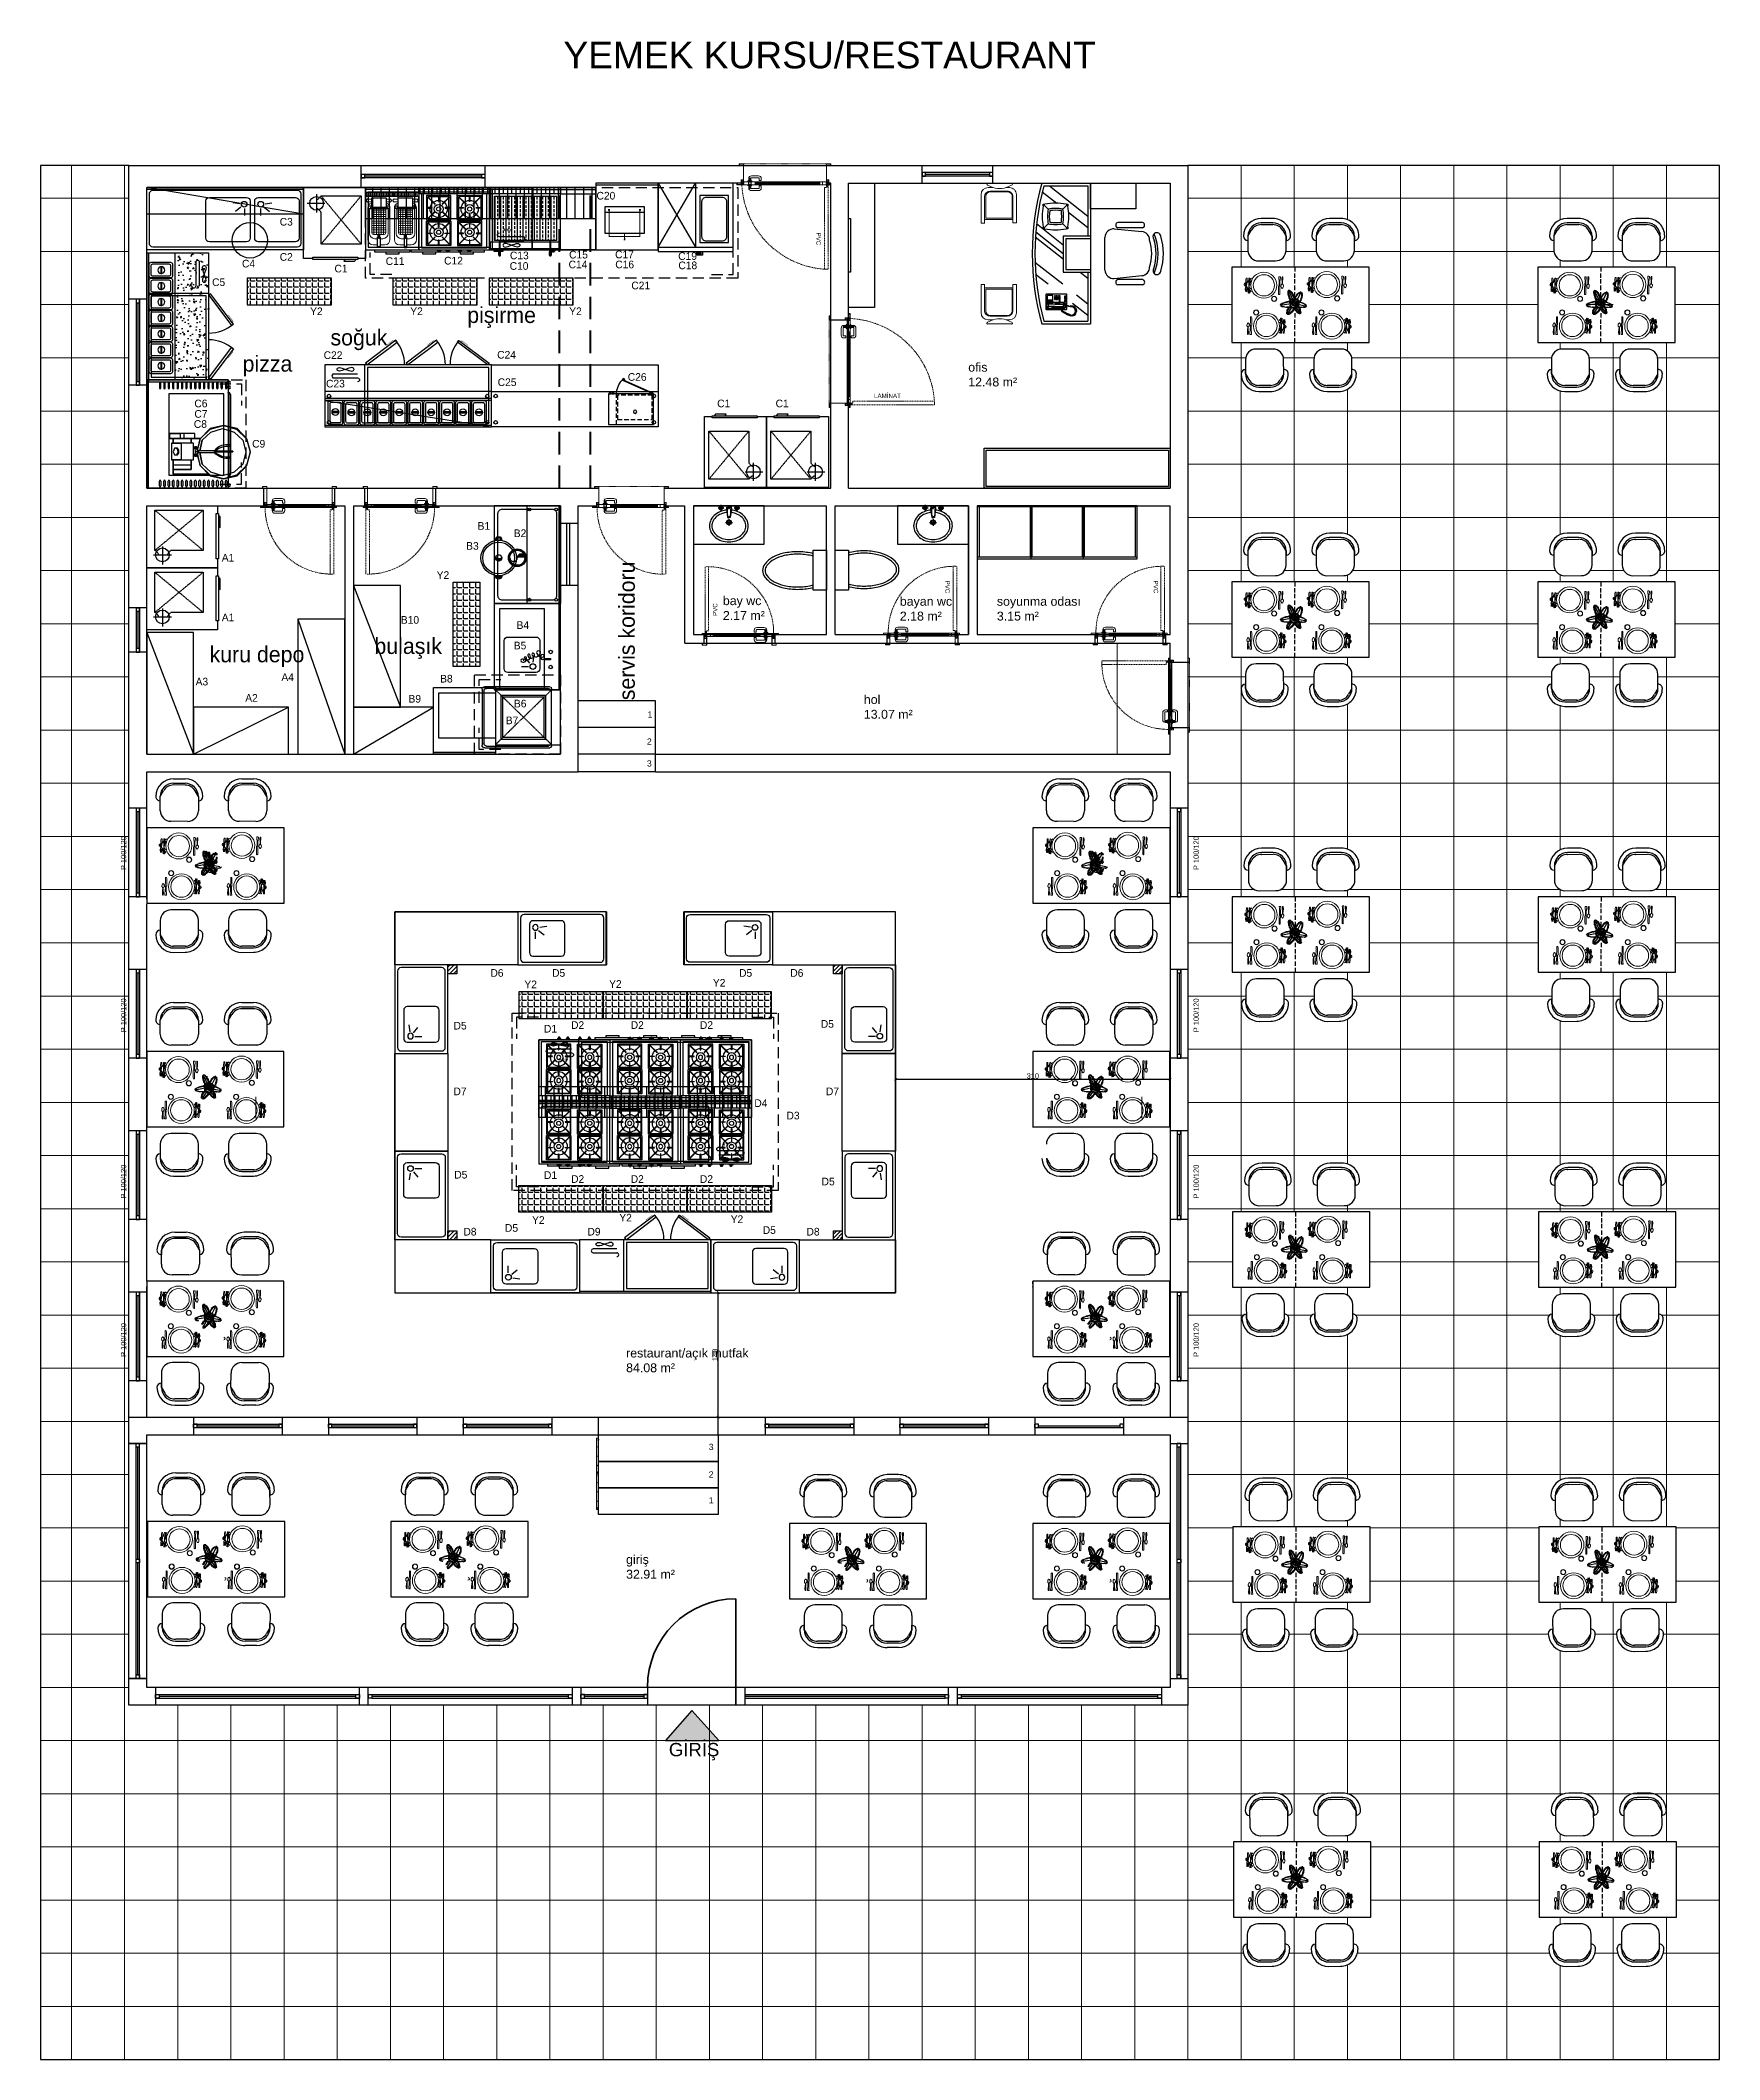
# Model space of a CAD drawing. Header units: millimetres. Extents: x 2497 to 4392, y 822 to 3100.
import ezdxf
from ezdxf.enums import TextEntityAlignment as Align

# ---------------------------------------------------------------- set-up
doc = ezdxf.new("R2010")
doc.units = ezdxf.units.MM
for name, pattern in [('DASHED', [0.75, 0.5, -0.25]), ('DASHEDX2', [38.1, 25.4, -12.7]), ('DOT', [0.25, 0, -0.25]), ('HIDDEN', [0.375, 0.25, -0.125]), ('HIDDEN2', [0.1875, 0.125, -0.0625]), ('HIDDENX2', [19.05, 12.7, -6.35]), ('STRICHPUNKT', [25.4, 12.7, -6.35, 0, -6.35])]:
    doc.linetypes.add(name, pattern=pattern)
for name, color, linetype, lineweight in [('1-DOOR', 11, 'Continuous', 15), ('1-HIDDEN', 8, 'HIDDEN', 18), ('ISI YALITIMI-50', 40, 'Continuous', 9), ('laminat kanat', 1, 'Continuous', 13), ('mdf', 37, 'Continuous', 18), ('tm_DOGRAMA_Woodwork', 124, 'Continuous', 20)]:
    doc.layers.add(name, color=color, linetype=linetype, lineweight=lineweight)
doc.layers.add('1-HATCH', color=7, linetype='Continuous', lineweight=9, true_color=0x8f9695)
for name, color, linetype in [('6', 6, 'Continuous'), ('CIHAZ', 2, 'Continuous'), ('LH', 3, 'Continuous'), ('MUTFAKEKİPMAN', 1, 'Continuous'), ('Z', 2, 'Continuous'), ('ZX', 4, 'Continuous'), ('细线', 6, 'Continuous')]:
    doc.layers.add(name, color=color, linetype=linetype)
doc.styles.get("Standard").update_dxf_attribs({"font": 'arial.ttf'})
doc.styles.add('TAKSİM', font='GOTHIC.TTF', dxfattribs={"height": 20})
doc.linetypes.add('BATTING', pattern='A,0.0001,-0.1,[134,ltypeshp.shx,S=0.1,R=0,X=-0.1,Y=0],-0.2,[134,ltypeshp.shx,S=0.1,R=180,X=0.1,Y=0],-0.1', length=0.4001)
doc.dimstyles.new('ISO-25', dxfattribs={"dimtxt": 6, "dimasz": 2.5, "dimexe": 1.25, "dimexo": 0.625, "dimtad": 1, "dimdec": 0, "dimtxsty": 'Standard', "dimblk": 'OBLIQUE', "dimcen": 2.5, "dimse1": 1, "dimse2": 1, "dimadec": 0, "dimazin": 0, "dimtfac": 1, "dimtdec": 0, "dimtmove": 0, "dimatfit": 3, "dimfxl": 1, "dimarcsym": 0})
pattern_1 = [(90, (-2435.666, -302.175), (6.985, -2e-14), [5.08, -1.905]), (360, (-2435.666, -302.175), (-2e-14, -6.985), [5.08, -1.905])]
pattern_2 = [(90, (-2340.666, -302.175), (6.985, -2e-14), [5.08, -1.905]), (360, (-2340.666, -302.175), (-2e-14, -6.985), [5.08, -1.905])]
pattern_3 = [(90, (-2245.666, -302.175), (6.985, -2e-14), [5.08, -1.905]), (360, (-2245.666, -302.175), (-2e-14, -6.985), [5.08, -1.905])]

msp = doc.modelspace()

# ---------------------------------------------------------------- texts
at = {"style": 'TAKSİM'}
for s, p in [('C20', (3135.1, 2920.3)), ('C3', (2774.4, 2890.9)), ('C4', (2731.8, 2843.7)), ('C2', (2774.4, 2851.2)), ('C11', (2897.2, 2846.5)), ('C12', (2963.1, 2847)), ('C10', (3037.1, 2841)), ('C13', (3037.4, 2852.9)), ('C14', (3103.6, 2842.7)), ('C15', (3104.2, 2853.8)), ('C17', (3156.1, 2854)), ('C16', (3156.3, 2842.7)), ('C19', (3227.3, 2852.1)), ('C18', (3227.5, 2841.7)), ('C5', (2698.1, 2822.7)), ('C1', (2836.2, 2838.1)), ('C21', (3174.4, 2819)), ('Y2', (2808.4, 2789.9)), ('Y2', (2921.4, 2789.9)), ('Y2', (3100.8, 2789.9)), ('C22', (2827.2, 2740.4)), ('C24', (3023, 2740.8)), ('C23', (2829.9, 2708.3)), ('C25', (3023.6, 2709.9)), ('C26', (3170.4, 2715.8)), ('C6', (2678.1, 2685.9)), ('C1', (3268.1, 2685.9)), ('C1', (3334, 2685.9)), ('C8', (2677.5, 2662.7)), ('C7', (2678.1, 2674.1)), ('C9', (2743.3, 2640.4)), ('B1', (2997.4, 2547.7)), ('B3', (2984.5, 2525.2)), ('B2', (3038.2, 2539.5)), ('A1', (2708.7, 2511.9)), ('Y2', (2951.2, 2492.3)), ('A1', (2708.7, 2444.5)), ('B10', (2914, 2441.7)), ('B4', (3041.4, 2435.8)), ('B5', (3038.2, 2412.8)), ('A3', (2679.2, 2372.1)), ('A4', (2776, 2377.1)), ('B8', (2955.1, 2375.4)), ('A2', (2735.2, 2353.7)), ('B9', (2919.4, 2352.7)), ('B6', (3038.4, 2347.3)), ('B7', (3029.2, 2328.3)), ('D6', (3012.2, 2043.4)), ('D5', (3081.8, 2043.4)), ('D5', (3292.8, 2043.4)), ('D6', (3350.6, 2043.4)), ('Y2', (3050.2, 2030.5)), ('Y2', (3145.8, 2030.9)), ('Y2', (3262.9, 2032.3)), ('D5', (2970.6, 1983.9)), ('D1', (3072.6, 1980.5)), ('D2', (3103.2, 1984.6)), ('D2', (3170.5, 1984.6)), ('D2', (3248.6, 1984.6)), ('D5', (3385, 1985.9)), ('D7', (2970.5, 1909.8)), ('D7', (3390.8, 1909.8)), ('D4', (3310, 1896.5)), ('D3', (3346.3, 1882.5)), ('D5', (2971.4, 1815.8)), ('D1', (3072.6, 1815.3)), ('D2', (3103.2, 1810.9)), ('D2', (3170.5, 1810.9)), ('D2', (3248.6, 1810.9)), ('D5', (3385.9, 1808.1)), ('D8', (2981.7, 1751.5)), ('D5', (3028.6, 1755.7)), ('Y2', (3058.9, 1764.6)), ('D9', (3121.7, 1751.5)), ('Y2', (3157.3, 1767.3)), ('Y2', (3283, 1765.6)), ('D5', (3319.5, 1753.3)), ('D8', (3368.9, 1751.5))]:
    msp.add_text(s, height=8.64, dxfattribs=at).set_placement(p, align=Align.CENTER)
for s, p in [('pişirme', (2978.6, 2781)), ('soğuk', (2824.3, 2755.7)), ('pizza ', (2725.1, 2726.1)), ('kuru depo', (2687.8, 2398.2)), ('bulaşık', (2873.9, 2407.6))]:
    msp.add_text(s, height=18, dxfattribs=at).set_placement(p)
msp.add_text('servis koridoru', height=18, rotation=90, dxfattribs=at).set_placement((3167.7, 2355.4))
at = {"attachment_point": 1}
for s, width, insert, char_height in [('YEMEK KURSU/RESTAURANT', 627.77, (3087.2, 3098.3), 30), ('GİRİŞ', 39.089, (3206.1, 1179), 15)]:
    msp.add_mtext_dynamic_manual_height_columns(s, width=width, gutter_width=12.5, heights=[0], dxfattribs=dict(at, insert=insert, char_height=char_height))
at = {"color": 1, "lineweight": 40, "char_height": 5}
for insert, attachment_point, rotation in [((3377.6, 2883), 1, 270), ((3523.1, 2490.4), 1, 270), ((3758.3, 2490.4), 1, 270), ((3260.9, 2450.5), 7, 90)]:
    msp.add_mtext_dynamic_manual_height_columns('PVC', width=66.014, gutter_width=12.5, heights=[0], dxfattribs=dict(at, insert=insert, attachment_point=attachment_point, rotation=rotation))
at = {"color": 210, "char_height": 10, "attachment_point": 1}
for s, width, insert in [('ofis\\P12.48 m²', 112.179, (3544, 2736.1)), ('bay wc\\P2.17 m²', 112.179, (3267.1, 2472.7)), ('bayan wc\\P2.18 m²', 112.179, (3466.8, 2472)), ('soyunma odası\\P3.15 m²', 112.179, (3576.3, 2472)), ('hol\\P13.07 m²', 112.179, (3426.2, 2361.2)), ('restaurant/açık mutfak\\P84.08 m²', 143.91, (3157.9, 1623.9)), ('giriş\\P32.91 m²', 143.91, (3157.9, 1391))]:
    msp.add_mtext_dynamic_manual_height_columns(s, width=width, gutter_width=12.5, heights=[0], dxfattribs=dict(at, insert=insert))
at = {"color": 1, "lineweight": 40, "insert": (3437.7, 2701.3), "char_height": 5, "attachment_point": 1}
msp.add_mtext_dynamic_manual_height_columns('LAMİNAT', width=66.014, gutter_width=12.5, heights=[0], dxfattribs=at)
at = {"color": 3, "char_height": 7, "attachment_point": 1}
for s, insert in [('1', (3182.1, 2342.9)), ('2', (3181.4, 2312.3)), ('3', (3181.4, 2287.6)), ('3', (3251.2, 1516.5)), ('2', (3251.2, 1485.4)), ('1', (3251.2, 1456.2))]:
    msp.add_mtext_dynamic_manual_height_columns(s, width=4.985, gutter_width=12.5, heights=[0], dxfattribs=dict(at, insert=insert))
at = {"color": 5, "char_height": 6, "rotation": 90}
for insert, attachment_point in [((2587.8, 2163.8), 1), ((3804.3, 2163.8), 7), ((2587.8, 1980.8), 1), ((3804.3, 1980.8), 7), ((2587.8, 1793.2), 1), ((3804.3, 1793.2), 7), ((2587.8, 1614.5), 1), ((3804.3, 1614.5), 7)]:
    msp.add_mtext_dynamic_manual_height_columns('P 100/120', width=50.257, gutter_width=12.5, heights=[0], dxfattribs=dict(at, insert=insert, attachment_point=attachment_point))

# ---------------------------------------------------------------- blocks, each defined once
blk = doc.blocks.new('A$C1DA50F55')
at = {"layer": '1-DOOR', "linetype": 'Continuous'}
for p, q in [((69.3, 78.7), (69.3, 79.4)), ((69.3, 78.7), (69.4, 78.7)), ((69.3, 75.2), (69.3, 74.5)), ((69.3, 75.2), (69.4, 75.2)), ((69.4, 78.7), (69.4, 79.4)), ((69.4, 75.2), (69.4, 74.5)), ((69.5, 79.4), (69.5, 78.9)), ((69.5, 74.5), (69.5, 75))]:
    blk.add_line(p, q, dxfattribs=at)
for points in [[(70.4, 82.3, 0.414214), (69.7, 83), (61.5, 83, 0.414214), (60.8, 82.3), (60.8, 80), (58.5, 80), (58.5, 82.3, -0.414214), (61.5, 85.3), (69.7, 85.3, -0.414214), (72.7, 82.3), (72.7, 79.8, -0.414214), (72.6, 79.7), (70.5, 79.7, -0.414214), (70.4, 79.8), (70.4, 82.3)], [(70.4, 71.6, -0.414214), (69.7, 70.9), (61.5, 70.9, -0.414214), (60.8, 71.6), (60.8, 73.9), (58.5, 73.9), (58.5, 71.6, 0.414214), (61.5, 68.6), (69.7, 68.6, 0.414214), (72.7, 71.6), (72.7, 74.2, 0.414214), (72.6, 74.3), (70.5, 74.3, 0.414214), (70.4, 74.2), (70.4, 71.6)], [(69.5, 78.9, 0.414214), (69.7, 78.7)], [(69.5, 75, -0.414214), (69.7, 75.2)], [(69.6, 78.9, 0.414214), (69.7, 78.9)], [(69.6, 75, -0.414214), (69.7, 75.1)], [(69.9, 78.7, 0.414214), (70.1, 78.9)], [(69.9, 78.9, 0.414214), (69.9, 78.9)], [(69.9, 75.2, -0.414214), (70.1, 75)], [(69.9, 75.1, -0.414214), (69.9, 75)], [(70.4, 79.1, 0.414214), (70.5, 79.2)], [(70.4, 78.9, 0.414214), (70.7, 79.2)], [(70.4, 75, -0.414214), (70.7, 74.7)], [(70.4, 74.9, -0.414214), (70.5, 74.7)], [(71.2, 78.8, 0.414214), (70.9, 79.1)], [(71.1, 78.8, 0.414214), (70.9, 78.9)], [(71.1, 75.2, -0.414214), (70.9, 75)], [(71.2, 75.2, -0.414214), (70.9, 74.9)], [(72.1, 79.1, 0.414214), (71.8, 78.8)], [(72.1, 74.9, -0.414214), (71.8, 75.2)], [(72.1, 78.9, 0.414214), (72, 78.8)], [(72.1, 75, -0.414214), (72, 75.2)], [(72.4, 79.2, 0.414214), (72.7, 78.9)], [(72.4, 74.7, -0.414214), (72.7, 75)], [(72.5, 79.2, 0.414214), (72.7, 79.1)], [(72.5, 74.7, -0.414214), (72.7, 74.9)], [(72.9, 78.9, 0.414214), (73.1, 78.7)], [(72.9, 75, -0.414214), (73.1, 75.2)], [(73.1, 78.9, 0.414214), (73.1, 78.9)], [(73.1, 75, -0.414214), (73.1, 75.1)], [(73.4, 78.9, 0.414214), (73.4, 78.9)], [(73.4, 78.7, 0.414214), (73.5, 78.9)], [(73.4, 75.2, -0.414214), (73.5, 75)], [(73.4, 75.1, -0.414214), (73.4, 75)], [(73.8, 79.4, 0.414214), (73.6, 79.6)], [(73.6, 79.4, 0.414214), (73.6, 79.5)], [(73.8, 74.5, -0.414214), (73.6, 74.3)], [(73.6, 74.5, -0.414214), (73.6, 74.5)]]:
    blk.add_lwpolyline(points, format="xyb", dxfattribs=at)
for points in [[(69.5, 79.6), (73.6, 79.6)], [(69.5, 79.5), (73.6, 79.5)], [(69.5, 79.4), (69.6, 79.4)], [(69.5, 74.5), (69.6, 74.5)], [(69.5, 74.5), (73.6, 74.5)], [(69.5, 74.3), (73.6, 74.3)], [(69.6, 79.4), (69.6, 78.9)], [(69.6, 74.5), (69.6, 75)], [(69.7, 78.9), (69.9, 78.9)], [(69.7, 78.7), (69.9, 78.7)], [(69.7, 75.2), (69.9, 75.2)], [(69.7, 75.1), (69.9, 75.1)], [(69.9, 78.9), (69.9, 79.1)], [(70.4, 79.1), (69.9, 79.1)], [(69.9, 75), (69.9, 74.9)], [(70.4, 74.9), (69.9, 74.9)], [(70.4, 78.9), (70.1, 78.9)], [(70.4, 75), (70.1, 75)], [(70.4, 79.1), (70.2, 79.1)], [(70.4, 74.9), (70.2, 74.9)], [(70.4, 78.9), (70.9, 78.9)], [(70.4, 75), (70.9, 75)], [(72.5, 79.6), (70.5, 79.6)], [(70.5, 79.6), (70.5, 79.2)], [(70.5, 74.3), (70.5, 74.7)], [(72.5, 74.3), (70.5, 74.3)], [(70.9, 79.1), (70.6, 79.1)], [(70.9, 74.9), (70.6, 74.9)], [(70.7, 79.7), (70.7, 78.4)], [(70.7, 79.6), (70.7, 79.2)], [(70.7, 74.3), (70.7, 75.5)], [(70.7, 74.3), (70.7, 74.7)], [(72.1, 79.1), (70.9, 79.1)], [(72.1, 74.9), (70.9, 74.9)], [(71.2, 78.4), (71.2, 78.8)], [(71.2, 75.5), (71.2, 75.2)], [(71.8, 78.4), (71.8, 78.8)], [(71.8, 75.5), (71.8, 75.2)], [(72.4, 79.1), (72.1, 79.1)], [(72.1, 78.9), (72.7, 78.9)], [(72.1, 75), (72.7, 75)], [(72.4, 74.9), (72.1, 74.9)], [(72.3, 79.7), (72.3, 78.4)], [(72.3, 74.3), (72.3, 75.5)], [(72.4, 79.6), (72.4, 79.2)], [(72.4, 74.3), (72.4, 74.7)], [(72.5, 79.6), (72.5, 79.2)], [(72.5, 74.3), (72.5, 74.7)], [(73.1, 79.1), (72.7, 79.1)], [(72.9, 78.9), (72.7, 78.9)], [(72.9, 75), (72.7, 75)], [(73.1, 74.9), (72.7, 74.9)], [(73.1, 78.9), (73.1, 79.1)], [(73.4, 78.9), (73.1, 78.9)], [(73.4, 78.7), (73.1, 78.7)], [(73.4, 75.2), (73.1, 75.2)], [(73.4, 75.1), (73.1, 75.1)], [(73.1, 75), (73.1, 74.9)], [(73.5, 79.4), (73.4, 79.4)], [(73.4, 79.4), (73.4, 78.9)], [(73.4, 74.5), (73.4, 75)], [(73.5, 74.5), (73.4, 74.5)], [(73.5, 79.4), (73.5, 78.9)], [(73.5, 74.5), (73.5, 75)], [(73.6, 78.7), (73.6, 79.4)], [(73.6, 78.7), (73.8, 78.7)], [(73.6, 75.2), (73.8, 75.2)], [(73.6, 75.2), (73.6, 74.5)], [(73.8, 78.7), (73.8, 79.4)], [(73.8, 75.2), (73.8, 74.5)]]:
    blk.add_lwpolyline(points, dxfattribs=at)
for centre, radius, start, end in [((69.5, 79.4), 0.2, 90, 180), ((69.5, 74.5), 0.2, 180, 270), ((69.5, 79.4), 0.08, 90, 180), ((69.5, 74.5), 0.08, 180, 270)]:
    blk.add_arc(centre, radius, start, end, dxfattribs=at)
at = {"layer": '1-HATCH', "linetype": 'Continuous'}
for points in [[(70.3, 78.8), (70.3, 78.7)], [(72.7, 78.8), (70.3, 78.8)], [(70.3, 78.7), (70.3, 78.6)], [(72.7, 78.7), (70.3, 78.7)], [(72.7, 78.7), (70.3, 78.7)], [(72.7, 78.6), (70.3, 78.6)], [(70.3, 75.3), (70.3, 75.4)], [(72.7, 75.4), (70.3, 75.4)], [(72.7, 75.3), (70.3, 75.3)], [(70.3, 75.1), (70.3, 75.2)], [(72.7, 75.2), (70.3, 75.2)], [(72.7, 75.1), (70.3, 75.1)], [(70.4, 78.6), (70.4, 78.5)], [(72.6, 78.6), (70.4, 78.6)], [(72.6, 78.5), (70.4, 78.5)], [(70.4, 75.4), (70.4, 75.5)], [(72.6, 75.5), (70.4, 75.5)], [(72.6, 75.4), (70.4, 75.4)], [(70.6, 78.4), (70.6, 78.2)], [(72.5, 78.4), (70.6, 78.4)], [(70.6, 75.5), (70.6, 75.7)], [(72.5, 75.5), (70.6, 75.5)], [(72.4, 78.1), (70.7, 78.1)], [(72.4, 75.8), (70.7, 75.8)], [(71.1, 78.5), (71.1, 78.8)], [(71.1, 75.4), (71.1, 75.2)], [(71.9, 78.4), (71.2, 78.4)], [(71.9, 75.5), (71.2, 75.5)], [(72, 78.5), (72, 78.8)], [(72, 75.4), (72, 75.2)], [(72.5, 78.4), (72.5, 78.2)], [(72.5, 75.5), (72.5, 75.7)], [(72.6, 78.6), (72.6, 78.5)], [(72.6, 75.4), (72.6, 75.5)], [(72.7, 78.8), (72.7, 78.7)], [(72.7, 78.7), (72.7, 78.6)], [(72.7, 75.3), (72.7, 75.4)], [(72.7, 75.1), (72.7, 75.2)]]:
    blk.add_lwpolyline(points, dxfattribs=at)
for points in [[(70.6, 78.2, 0.414214), (70.7, 78.1)], [(70.6, 75.7, -0.414214), (70.7, 75.8)], [(71.1, 78.5, 0.414214), (71.2, 78.4)], [(71.1, 75.4, -0.414214), (71.2, 75.5)], [(71.9, 78.4, 0.414214), (72, 78.5)], [(71.9, 75.5, -0.414214), (72, 75.4)], [(72.4, 78.1, 0.414214), (72.5, 78.2)], [(72.4, 75.8, -0.414214), (72.5, 75.7)]]:
    blk.add_lwpolyline(points, format="xyb", dxfattribs=at)
at = {"layer": '1-HIDDEN', "ltscale": 15}
for points in [[(72, 82.8), (71.1, 82.8)], [(71.1, 82.8), (71.1, 78.1)], [(71.1, 71.1), (71.1, 75.8)], [(72, 71.1), (71.1, 71.1)], [(72, 82.8), (72, 78.1)], [(72, 71.1), (72, 75.8)]]:
    blk.add_lwpolyline(points, dxfattribs=at)
at = {"layer": 'ISI YALITIMI-50', "linetype": 'BATTING', "ltscale": 2}
blk.add_line((65.3, 77), (12.2, 77), dxfattribs=at)
at = {"layer": 'laminat kanat'}
for p, q in [((2.6, 76.4), (2.6, 78.3)), ((2.6, 78.3), (3.1, 78.3)), ((3.1, 76.4), (2.6, 76.4)), ((2.9, 76.4), (2.9, 78.3)), ((3.1, 78.7), (3.1, 75.3)), ((5.2, 78.7), (3.1, 78.7)), ((3.1, 78.7), (3.1, 75.2)), ((3.1, 75.3), (3.1, 75.2)), ((3.1, 74.1), (3.1, 75.3)), ((3.1, 75.2), (5.2, 75.2)), ((5, 78.5), (3.3, 78.5)), ((3.3, 78.5), (3.3, 75.4)), ((3.3, 75.4), (5, 75.4)), ((4.4, 77.9), (5, 77.9)), ((4.4, 77.9), (4.4, 76.1)), ((4.4, 76.1), (5, 76.1)), ((4.6, 77.7), (4.6, 76.3)), ((4.7, 77.7), (5, 77.7)), ((4.7, 76.3), (5, 76.3)), ((4.8, 74.1), (4.8, 75.2)), ((5, 77.9), (5, 78.5)), ((5, 77.4), (5, 77.7)), ((5.2, 77.4), (5, 77.4)), ((5.2, 76.6), (5, 76.6)), ((5, 76.3), (5, 76.6)), ((5, 75.4), (5, 76.1)), ((5.2, 77.4), (5.2, 78.7)), ((5.2, 75.2), (5.2, 76.6)), ((78.3, 78.7), (80.4, 78.7)), ((78.3, 77.4), (78.3, 78.7)), ((78.3, 77.4), (78.5, 77.4)), ((78.3, 76.6), (78.5, 76.6)), ((78.3, 75.2), (78.3, 76.6)), ((80.4, 75.2), (78.3, 75.2)), ((78.5, 78.5), (80.2, 78.5)), ((78.5, 77.9), (78.5, 78.5)), ((79.1, 77.9), (78.5, 77.9)), ((78.9, 77.7), (78.5, 77.7)), ((78.5, 77.4), (78.5, 77.7)), ((78.5, 76.3), (78.5, 76.6)), ((78.9, 76.3), (78.5, 76.3)), ((79.1, 76.1), (78.5, 76.1)), ((78.5, 75.4), (78.5, 76.1)), ((80.2, 75.4), (78.5, 75.4)), ((78.9, 77.7), (78.9, 76.3)), ((79.1, 77.9), (79.1, 76.1)), ((80.2, 78.5), (80.2, 75.4)), ((80.4, 78.7), (80.4, 78.7)), ((80.4, 78.7), (80.4, 75.3)), ((80.4, 78.7), (80.4, 75.2)), ((80.9, 78.3), (80.4, 78.3)), ((80.4, 76.4), (80.9, 76.4)), ((80.4, 75.3), (80.4, 75.2)), ((80.7, 76.4), (80.7, 78.3)), ((80.9, 76.4), (80.9, 78.3))]:
    blk.add_line(p, q, dxfattribs=at)
at = {"layer": 'laminat kanat', "linetype": 'STRICHPUNKT'}
for p, q in [((2.8, 74.1), (5.1, 74.1)), ((4, 75.2), (4, 72.9))]:
    blk.add_line(p, q, dxfattribs=at)
at = {"layer": 'laminat kanat', "linetype": 'HIDDEN2', "ltscale": 15}
for p, q in [((3.1, 73.1), (4.8, 73.1)), ((3.1, 72.4), (3.1, 73.1)), ((4.8, 73.1), (4.8, 72.4)), ((7.1, 72.4), (4.8, 72.4))]:
    blk.add_line(p, q, dxfattribs=at)
at = {"layer": 'laminat kanat', "linetype": 'HIDDEN2', "ltscale": 10}
for p, q in [((3.1, 0), (3.1, 72.4)), ((7.1, 0.7), (7.1, 72.4))]:
    blk.add_line(p, q, dxfattribs=at)
at = {"layer": 'laminat kanat'}
blk.add_circle((4, 74.1), 0.653, dxfattribs=at)
for centre, radius, start, end in [((4, 74.1), 0.87, 180, 0), ((4.7, 77.7), 0.025, 90, 180), ((4.7, 76.3), 0.025, 180, 270), ((78.9, 77.7), 0.025, 0, 90), ((78.9, 76.3), 0.025, 270, 0)]:
    blk.add_arc(centre, radius, start, end, dxfattribs=at)
at = {"layer": 'laminat kanat', "linetype": 'HIDDEN2', "ltscale": 10}
blk.add_arc((5.7, 74.7), 74.8, 268.6934, 0.3878, dxfattribs=at)
at = {"layer": 'mdf'}
for p, q in [((9.2, 78.6), (9.2, 75.3)), ((12.2, 78.6), (12.2, 75.3)), ((65.3, 75.3), (65.3, 78.6)), ((69.8, 75.3), (69.8, 78.6)), ((72.8, 75.3), (72.8, 78.6))]:
    blk.add_line(p, q, dxfattribs=at)
for points in [[(5.2, 78.7), (78.3, 78.7)], [(5.2, 78.6), (78.3, 78.6)], [(5.2, 75.3), (78.3, 75.3)], [(5.2, 75.2), (78.3, 75.2)], [(12.2, 78), (65.3, 78)], [(12.2, 75.9), (65.3, 75.9)]]:
    blk.add_lwpolyline(points, dxfattribs=at)
at = {"layer": 'tm_DOGRAMA_Woodwork'}
for p, q in [((0, 98.5), (0, 97.3)), ((0.2, 98.5), (0.2, 97.3)), ((4.7, 98.8), (0.3, 98.8)), ((4.7, 98.6), (0.3, 98.6)), ((0.3, 97.2), (0.7, 97.2)), ((0.3, 97), (0.7, 97)), ((0.7, 97), (0.7, 97.2)), ((4.8, 79.2), (4.8, 98.5)), ((5, 79.2), (5, 98.5)), ((78.5, 79.2), (78.5, 98.5)), ((78.7, 79.2), (78.7, 98.5)), ((78.8, 98.8), (83.2, 98.8)), ((78.8, 98.6), (83.2, 98.6)), ((82.8, 97), (82.8, 97.2)), ((83.2, 97.2), (82.8, 97.2)), ((83.2, 97), (82.8, 97)), ((83.3, 98.5), (83.3, 97.3)), ((83.5, 98.5), (83.5, 97.3)), ((0, 76.7), (0, 75.5)), ((0.2, 76.7), (0.2, 75.5)), ((0.3, 77), (2, 77)), ((0.3, 76.8), (2, 76.8)), ((0.3, 75.4), (2.3, 75.4)), ((0.3, 75.2), (2.3, 75.2)), ((2, 76.8), (2, 77)), ((2.4, 75.5), (2.4, 80.8)), ((2.4, 80.8), (4.3, 80.8)), ((2.6, 75.5), (2.6, 80.3)), ((2.9, 80.6), (3.8, 80.6)), ((4.1, 80.3), (4.1, 79.2)), ((4.3, 80.8), (4.3, 79.2)), ((4.4, 79.1), (4.7, 79.1)), ((4.4, 78.9), (4.7, 78.9)), ((79.1, 79.1), (78.8, 79.1)), ((79.1, 78.9), (78.8, 78.9)), ((81.1, 80.8), (79.2, 80.8)), ((79.2, 80.8), (79.2, 79.2)), ((79.4, 80.3), (79.4, 79.2)), ((80.6, 80.6), (79.7, 80.6)), ((80.9, 75.5), (80.9, 80.3)), ((81.1, 75.5), (81.1, 80.8)), ((85.6, 75.4), (81.2, 75.4)), ((85.6, 75.2), (81.2, 75.2)), ((84.9, 76.8), (84.9, 77)), ((84.9, 77), (85.6, 77)), ((84.9, 76.8), (85.6, 76.8)), ((85.7, 76.7), (85.7, 75.5)), ((85.9, 76.7), (85.9, 75.5))]:
    blk.add_line(p, q, dxfattribs=at)
at = {"layer": 'tm_DOGRAMA_Woodwork', "linetype": 'DOT', "ltscale": 0.5}
blk.add_line((78.8, 98.8), (4.7, 98.8), dxfattribs=at)
at = {"layer": 'tm_DOGRAMA_Woodwork'}
for centre, radius, start, end in [((0.3, 98.5), 0.3, 90, 180), ((0.3, 97.3), 0.3, 180, 270), ((0.3, 98.5), 0.1, 90, 180), ((0.3, 97.3), 0.1, 180, 270), ((4.7, 98.5), 0.3, 0, 90), ((4.7, 98.5), 0.1, 0, 90), ((78.8, 98.5), 0.3, 90, 180), ((78.8, 98.5), 0.1, 90, 180), ((83.2, 98.5), 0.3, 0, 90), ((83.2, 98.5), 0.1, 0, 90), ((83.2, 97.3), 0.3, 270, 0), ((83.2, 97.3), 0.1, 270, 0), ((0.3, 76.7), 0.3, 90, 180), ((0.3, 75.5), 0.3, 180, 270), ((0.3, 76.7), 0.1, 90, 180), ((0.3, 75.5), 0.1, 180, 270), ((2.3, 75.5), 0.3, 270, 0), ((2.3, 75.5), 0.1, 270, 0), ((2.9, 80.3), 0.3, 90, 180), ((3.8, 80.3), 0.3, 0, 90), ((4.4, 79.2), 0.3, 180, 270), ((4.4, 79.2), 0.1, 180, 270), ((4.7, 79.2), 0.3, 270, 0), ((4.7, 79.2), 0.1, 270, 0), ((78.8, 79.2), 0.3, 180, 270), ((78.8, 79.2), 0.1, 180, 270), ((79.1, 79.2), 0.3, 270, 0), ((79.1, 79.2), 0.1, 270, 0), ((79.7, 80.3), 0.3, 90, 180), ((80.6, 80.3), 0.3, 0, 90), ((81.2, 75.5), 0.3, 180, 270), ((81.2, 75.5), 0.1, 180, 270), ((85.6, 76.7), 0.3, 0, 90), ((85.6, 76.7), 0.1, 0, 90), ((85.6, 75.5), 0.3, 270, 0), ((85.6, 75.5), 0.1, 270, 0)]:
    blk.add_arc(centre, radius, start, end, dxfattribs=at)
blk = doc.blocks.new('电话平')
at = {"color": 4, "linetype": 'ByBlock'}
for p, q in [((-139176, 63745), (-139179, 63743)), ((-139179, 63743), (-139179, 63569)), ((-139082, 63745), (-139176, 63745)), ((-139050, 63745), (-139077, 63745)), ((-139048, 63743), (-139050, 63745)), ((-139048, 63569), (-139048, 63743)), ((-139179, 63569), (-139176, 63567)), ((-139176, 63567), (-139050, 63567)), ((-139050, 63567), (-139048, 63569))]:
    blk.add_line(p, q, dxfattribs=at)
at = {"color": 7, "linetype": 'ByBlock'}
for p, q in [((-139165, 63689), (-139165, 63681)), ((-139157, 63689), (-139165, 63689)), ((-139164, 63737), (-139151, 63737)), ((-139164, 63729), (-139164, 63737)), ((-139151, 63729), (-139164, 63729)), ((-139157, 63681), (-139157, 63689)), ((-139145, 63689), (-139152, 63689)), ((-139152, 63689), (-139152, 63681)), ((-139151, 63737), (-139151, 63729)), ((-139146, 63737), (-139133, 63737)), ((-139146, 63729), (-139146, 63737)), ((-139133, 63729), (-139146, 63729)), ((-139145, 63681), (-139145, 63689)), ((-139140, 63689), (-139140, 63681)), ((-139132, 63689), (-139140, 63689)), ((-139133, 63737), (-139133, 63729)), ((-139132, 63681), (-139132, 63689)), ((-139128, 63737), (-139116, 63737)), ((-139128, 63729), (-139128, 63737)), ((-139116, 63729), (-139128, 63729)), ((-139125, 63689), (-139125, 63681)), ((-139115, 63689), (-139125, 63689)), ((-139116, 63737), (-139116, 63729)), ((-139115, 63681), (-139115, 63689)), ((-139101, 63735), (-139107, 63729)), ((-139107, 63729), (-139107, 63577)), ((-139102, 63731), (-139103, 63726)), ((-139103, 63726), (-139103, 63692)), ((-139103, 63726), (-139092, 63715)), ((-139103, 63692), (-139101, 63686)), ((-139097, 63734), (-139102, 63731)), ((-139083, 63735), (-139101, 63735)), ((-139101, 63686), (-139097, 63680)), ((-139097, 63734), (-139083, 63734)), ((-139091, 63718), (-139097, 63734)), ((-139092, 63715), (-139091, 63718)), ((-139092, 63647), (-139092, 63715)), ((-139073, 63718), (-139091, 63718)), ((-139083, 63741), (-139080, 63754)), ((-139083, 63730), (-139083, 63741)), ((-139079, 63730), (-139083, 63730)), ((-139080, 63783), (-139072, 63784)), ((-139079, 63777), (-139080, 63783)), ((-139080, 63754), (-139077, 63766)), ((-139079, 63795), (-139071, 63796)), ((-139079, 63788), (-139079, 63795)), ((-139072, 63784), (-139079, 63788)), ((-139076, 63774), (-139079, 63777)), ((-139077, 63748), (-139079, 63740)), ((-139079, 63740), (-139079, 63730)), ((-139064, 63735), (-139079, 63735)), ((-139079, 63734), (-139067, 63734)), ((-139078, 63802), (-139074, 63808)), ((-139071, 63796), (-139078, 63802)), ((-139077, 63772), (-139076, 63774)), ((-139077, 63766), (-139077, 63772)), ((-139074, 63760), (-139077, 63748)), ((-139074, 63808), (-139067, 63806)), ((-139073, 63767), (-139074, 63760)), ((-139069, 63776), (-139073, 63773)), ((-139073, 63773), (-139073, 63767)), ((-139073, 63718), (-139067, 63734)), ((-139072, 63715), (-139073, 63718)), ((-139060, 63726), (-139072, 63715)), ((-139072, 63647), (-139072, 63715)), ((-139070, 63813), (-139067, 63818)), ((-139067, 63806), (-139070, 63813)), ((-139068, 63798), (-139070, 63782)), ((-139070, 63782), (-139069, 63776)), ((-139059, 63811), (-139068, 63798)), ((-139067, 63818), (-139061, 63813)), ((-139067, 63734), (-139062, 63731)), ((-139063, 63686), (-139067, 63680)), ((-139058, 63728), (-139064, 63735)), ((-139060, 63692), (-139063, 63686)), ((-139062, 63820), (-139057, 63823)), ((-139061, 63813), (-139062, 63820)), ((-139062, 63731), (-139060, 63726)), ((-139060, 63726), (-139060, 63692)), ((-139045, 63818), (-139059, 63811)), ((-139058, 63577), (-139058, 63728)), ((-139057, 63823), (-139051, 63818)), ((-139052, 63827), (-139046, 63828)), ((-139051, 63818), (-139052, 63827)), ((-139048, 63700), (-139043, 63701)), ((-139041, 63697), (-139048, 63696)), ((-139046, 63828), (-139043, 63821)), ((-139030, 63819), (-139045, 63818)), ((-139043, 63821), (-139040, 63828)), ((-139043, 63701), (-139040, 63703)), ((-139038, 63699), (-139041, 63697)), ((-139040, 63828), (-139036, 63829)), ((-139040, 63703), (-139037, 63705)), ((-139034, 63704), (-139038, 63699)), ((-139037, 63705), (-139036, 63707)), ((-139036, 63829), (-139034, 63821)), ((-139036, 63709), (-139031, 63717)), ((-139033, 63707), (-139036, 63709)), ((-139036, 63707), (-139033, 63707)), ((-139034, 63821), (-139031, 63829)), ((-139030, 63704), (-139034, 63704)), ((-139031, 63829), (-139026, 63828)), ((-139031, 63717), (-139023, 63731)), ((-139015, 63813), (-139030, 63819)), ((-139023, 63712), (-139030, 63714)), ((-139030, 63714), (-139026, 63707)), ((-139027, 63705), (-139030, 63704)), ((-139026, 63707), (-139027, 63705)), ((-139026, 63828), (-139026, 63821)), ((-139026, 63821), (-139020, 63826)), ((-139018, 63721), (-139025, 63723)), ((-139025, 63723), (-139021, 63716)), ((-139023, 63731), (-139018, 63741)), ((-139021, 63716), (-139023, 63712)), ((-139021, 63731), (-139016, 63725)), ((-139014, 63728), (-139021, 63731)), ((-139020, 63826), (-139016, 63824)), ((-139018, 63741), (-139016, 63742)), ((-139016, 63725), (-139018, 63721)), ((-139016, 63824), (-139017, 63817)), ((-139017, 63817), (-139011, 63823)), ((-139017, 63744), (-139009, 63759)), ((-139016, 63742), (-139017, 63744)), ((-139016, 63739), (-139012, 63733)), ((-139010, 63737), (-139016, 63739)), ((-139004, 63802), (-139015, 63813)), ((-139012, 63733), (-139014, 63728)), ((-139011, 63823), (-139007, 63820)), ((-139011, 63749), (-139007, 63742)), ((-139003, 63747), (-139011, 63749)), ((-139007, 63820), (-139010, 63813)), ((-139010, 63813), (-139003, 63816)), ((-139007, 63742), (-139010, 63737)), ((-139009, 63759), (-139000, 63783)), ((-139005, 63759), (-139001, 63751)), ((-138998, 63758), (-139005, 63759)), ((-139000, 63783), (-139004, 63802)), ((-139003, 63816), (-139000, 63813)), ((-139000, 63813), (-139003, 63806)), ((-139003, 63806), (-138996, 63808)), ((-139003, 63768), (-138995, 63766)), ((-138995, 63768), (-139003, 63768)), ((-139001, 63751), (-139003, 63747)), ((-138994, 63803), (-139000, 63796)), ((-139000, 63796), (-138992, 63797)), ((-138991, 63792), (-138998, 63788)), ((-138998, 63788), (-138990, 63785)), ((-138998, 63779), (-138993, 63774)), ((-138991, 63779), (-138998, 63779)), ((-138995, 63766), (-138998, 63758)), ((-138996, 63808), (-138994, 63803)), ((-138993, 63774), (-138995, 63768)), ((-138992, 63797), (-138991, 63792)), ((-138990, 63785), (-138991, 63779)), ((-139166, 63625), (-139166, 63578)), ((-139130, 63625), (-139166, 63625)), ((-139166, 63578), (-139130, 63578)), ((-139165, 63681), (-139157, 63681)), ((-139165, 63675), (-139165, 63667)), ((-139157, 63675), (-139165, 63675)), ((-139165, 63667), (-139157, 63667)), ((-139165, 63661), (-139165, 63653)), ((-139157, 63661), (-139165, 63661)), ((-139165, 63653), (-139157, 63653)), ((-139165, 63647), (-139165, 63640)), ((-139157, 63647), (-139165, 63647)), ((-139165, 63640), (-139157, 63640)), ((-139157, 63667), (-139157, 63675)), ((-139157, 63653), (-139157, 63661)), ((-139157, 63640), (-139157, 63647)), ((-139152, 63681), (-139145, 63681)), ((-139145, 63675), (-139152, 63675)), ((-139152, 63675), (-139152, 63667)), ((-139152, 63667), (-139145, 63667)), ((-139152, 63661), (-139152, 63653)), ((-139145, 63661), (-139152, 63661)), ((-139152, 63653), (-139145, 63653)), ((-139145, 63647), (-139152, 63647)), ((-139152, 63647), (-139152, 63640)), ((-139152, 63640), (-139145, 63640)), ((-139145, 63667), (-139145, 63675)), ((-139145, 63653), (-139145, 63661)), ((-139145, 63640), (-139145, 63647)), ((-139140, 63681), (-139132, 63681)), ((-139132, 63675), (-139140, 63675)), ((-139140, 63675), (-139140, 63667)), ((-139140, 63667), (-139132, 63667)), ((-139140, 63661), (-139140, 63653)), ((-139132, 63661), (-139140, 63661)), ((-139140, 63653), (-139132, 63653)), ((-139140, 63647), (-139140, 63640)), ((-139132, 63647), (-139140, 63647)), ((-139140, 63640), (-139132, 63640)), ((-139132, 63667), (-139132, 63675)), ((-139132, 63653), (-139132, 63661)), ((-139132, 63640), (-139132, 63647)), ((-139130, 63578), (-139130, 63625)), ((-139126, 63622), (-139116, 63622)), ((-139126, 63618), (-139126, 63622)), ((-139116, 63618), (-139126, 63618)), ((-139126, 63611), (-139126, 63614)), ((-139126, 63614), (-139116, 63614)), ((-139116, 63611), (-139126, 63611)), ((-139126, 63603), (-139126, 63607)), ((-139126, 63607), (-139116, 63607)), ((-139116, 63603), (-139126, 63603)), ((-139126, 63599), (-139116, 63599)), ((-139126, 63596), (-139126, 63599)), ((-139116, 63596), (-139126, 63596)), ((-139126, 63592), (-139116, 63592)), ((-139126, 63588), (-139126, 63592)), ((-139116, 63588), (-139126, 63588)), ((-139126, 63584), (-139116, 63584)), ((-139126, 63580), (-139126, 63584)), ((-139116, 63580), (-139126, 63580)), ((-139125, 63681), (-139115, 63681)), ((-139116, 63622), (-139116, 63618)), ((-139116, 63614), (-139116, 63611)), ((-139116, 63607), (-139116, 63603)), ((-139116, 63599), (-139116, 63596)), ((-139116, 63592), (-139116, 63588)), ((-139116, 63584), (-139116, 63580)), ((-139107, 63577), (-139102, 63570)), ((-139103, 63613), (-139101, 63620)), ((-139103, 63579), (-139103, 63613)), ((-139103, 63579), (-139092, 63591)), ((-139102, 63574), (-139103, 63579)), ((-139097, 63572), (-139102, 63574)), ((-139102, 63570), (-139064, 63570)), ((-139101, 63620), (-139097, 63626)), ((-139097, 63680), (-139096, 63671)), ((-139097, 63626), (-139096, 63635)), ((-139091, 63588), (-139097, 63572)), ((-139097, 63572), (-139067, 63572)), ((-139096, 63671), (-139096, 63647)), ((-139096, 63635), (-139096, 63647)), ((-139092, 63647), (-139092, 63591)), ((-139092, 63591), (-139091, 63588)), ((-139073, 63588), (-139091, 63588)), ((-139072, 63591), (-139073, 63588)), ((-139073, 63588), (-139067, 63572)), ((-139072, 63647), (-139072, 63591)), ((-139060, 63579), (-139072, 63591)), ((-139067, 63680), (-139068, 63671)), ((-139068, 63671), (-139068, 63647)), ((-139068, 63635), (-139068, 63647)), ((-139067, 63626), (-139068, 63635)), ((-139063, 63620), (-139067, 63626)), ((-139067, 63572), (-139062, 63574)), ((-139064, 63570), (-139058, 63577)), ((-139060, 63613), (-139063, 63620)), ((-139062, 63574), (-139060, 63579)), ((-139060, 63579), (-139060, 63613))]:
    blk.add_line(p, q, dxfattribs=at)
blk = doc.blocks.new('A$C0CF827CB')
at = {"lineweight": 20}
for p, q in [((-5.1, 25), (-5.2, 23.7)), ((-5.2, 23.7), (-5, 20.3)), ((-5, 26), (-5.1, 25)), ((-4.8, 26.3), (-5, 26)), ((-4.6, 26.4), (-4.8, 26.3)), ((-4.6, 26.4), (-4.3, 26.4)), ((-4.3, 26.4), (-4, 26.3)), ((-3.8, 23.6), (-4.2, 20.2)), ((-4, 26.3), (-3.9, 26)), ((-3.9, 26), (-3.8, 25)), ((-3.8, 25), (-3.8, 23.6)), ((-1.8, 26), (-2, 24.6)), ((-2, 24.6), (-2, 23.5)), ((-2, 23.5), (-1.9, 19.9)), ((-1.7, 26.2), (-1.8, 26)), ((-1.4, 26.3), (-1.7, 26.2)), ((-1.1, 26.3), (-1.4, 26.3)), ((-1.4, 26.3), (-1.1, 26.3)), ((-1.1, 26.3), (-0.9, 26.2)), ((-0.7, 23.4), (-1.1, 19.9)), ((-0.9, 26.2), (-0.8, 25.9)), ((-0.8, 25.9), (-0.7, 24.6)), ((-0.7, 24.6), (-0.7, 23.4)), ((32.1, 27.7), (32, 27.4)), ((32, 27.4), (32, 27.1)), ((32, 27.1), (32.1, 26.5)), ((32.5, 27.8), (32.1, 27.7)), ((32.1, 26.5), (32.3, 22.4)), ((32.5, 27.8), (33.3, 27.8)), ((33.3, 27.8), (33.7, 27.7)), ((33.7, 26.5), (33.3, 22.4)), ((33.7, 27.7), (33.8, 27.4)), ((33.8, 27), (33.7, 26.5)), ((33.8, 27.4), (33.8, 27)), ((35.6, 27.4), (35.5, 26.4)), ((35.5, 26.4), (35.5, 25.3)), ((35.5, 25.3), (35.6, 22.3)), ((35.7, 27.6), (35.6, 27.4)), ((36, 27.7), (35.7, 27.6)), ((36, 27.7), (36.2, 27.7)), ((36.2, 27.7), (36.4, 27.6)), ((36.6, 25.2), (36.3, 22.2)), ((36.4, 27.6), (36.5, 27.3)), ((36.5, 27.3), (36.6, 26.3)), ((36.6, 26.3), (36.6, 25.2)), ((-5.8, 15.4), (-6, 14.4)), ((-6, 14.4), (-5.8, 11.1)), ((-5.5, 15.8), (-5.8, 15.4)), ((-5.8, 11.1), (-5.7, 11.1)), ((-5.7, 11.1), (-5.4, 14.4)), ((-5.1, 16.2), (-5.5, 15.8)), ((-5.4, 14.4), (-5.3, 14.4)), ((-5.3, 14.4), (-5.3, 11.1)), ((-5.3, 11.1), (-5.2, 11.1)), ((-5.2, 11.1), (-4.9, 14.5)), ((-5, 16.6), (-5.1, 16.2)), ((-5, 20.3), (-5, 17.5)), ((-5, 17.5), (-5, 16.6)), ((-4.9, 14.5), (-4.8, 14.6)), ((-4.7, 14.5), (-4.8, 14.6)), ((-4.6, 11.1), (-4.7, 14.5)), ((-4.5, 11), (-4.6, 11.1)), ((-4.4, 17.5), (-4.5, 16.6)), ((-4.5, 16.6), (-4.3, 16.2)), ((-4.3, 14.3), (-4.5, 11)), ((-4.2, 20.2), (-4.4, 17.5)), ((-4.3, 16.2), (-4, 15.8)), ((-4.1, 14.3), (-4.3, 14.3)), ((-4.1, 11), (-4.1, 14.3)), ((-4, 11), (-4.1, 11)), ((-4, 15.8), (-3.7, 15.4)), ((-3.6, 14.3), (-4, 11)), ((-3.7, 15.4), (-3.6, 14.3)), ((-2.5, 14.7), (-2.7, 13.6)), ((-2.7, 13.6), (-2.7, 9.5)), ((-2.7, 9.5), (-2.6, 9.5)), ((-2.6, 9.5), (-2.3, 13.6)), ((-2.4, 15.1), (-2.5, 14.7)), ((-2, 15.4), (-2.4, 15.1)), ((-2.3, 13.6), (-2.2, 13.6)), ((-2.2, 13.6), (-2.2, 9.5)), ((-2.2, 9.5), (-2, 9.5)), ((-1.9, 15.8), (-2, 15.4)), ((-2, 9.5), (-1.8, 13.7)), ((-1.9, 19.9), (-1.8, 16.8)), ((-1.8, 16.8), (-1.9, 15.8)), ((-1.8, 13.7), (-1.6, 13.9)), ((-1.5, 9.5), (-1.5, 13.7)), ((-1.4, 9.5), (-1.5, 9.5)), ((-1.1, 19.9), (-1.3, 16.7)), ((-1.3, 16.7), (-1.3, 15.8)), ((-1.3, 15.8), (-1.2, 15.4)), ((-1.2, 15.4), (-0.8, 15)), ((-1, 13.6), (-1.1, 13.6)), ((-0.9, 9.5), (-1, 9.5)), ((-0.8, 15), (-0.7, 14.6)), ((-0.7, 14.6), (-0.6, 13.6)), ((31.7, 9.2), (31.7, 17.5)), ((31.8, 8.3), (31.7, 9.2)), ((32.1, 8), (31.8, 8.3)), ((32.2, 19.2), (32, 18.6)), ((33.3, 18.6), (32, 18.6)), ((33.2, 17.8), (32.1, 17.8)), ((32.5, 7.8), (32.1, 8)), ((32.3, 22.4), (32.2, 19.2)), ((32.2, 19.2), (33.2, 19.1)), ((32.9, 8), (32.5, 7.8)), ((33.1, 8.2), (32.9, 8)), ((33.3, 17.4), (33.1, 12.4)), ((33.1, 12.4), (33.1, 8.2)), ((33.3, 22.4), (33.2, 19.1)), ((33.2, 19.1), (33.3, 18.6)), ((33.3, 18.6), (33.2, 18.3)), ((33.2, 18.3), (33.2, 17.8)), ((33.2, 17.8), (33.3, 17.4)), ((34.5, 18.1), (34.4, 17.3)), ((34.4, 17.3), (34.6, 16.2)), ((34.7, 18.6), (34.5, 18.1)), ((34.6, 16.2), (34.9, 15.4)), ((35, 19.1), (34.7, 18.6)), ((34.9, 15.4), (35.2, 15.1)), ((35.4, 19.3), (35, 19.1)), ((35.2, 15.1), (35.7, 14.8)), ((35.5, 19.4), (35.4, 19.3)), ((35.6, 19.7), (35.5, 19.4)), ((35.6, 22.3), (35.6, 20.4)), ((35.6, 20.4), (35.6, 19.7)), ((36.2, 15), (35.7, 14.8)), ((36.3, 22.2), (36.1, 20.4)), ((36.1, 20.4), (36.1, 19.7)), ((36.1, 19.7), (36.2, 19.4)), ((36.2, 19.4), (36.3, 19.3)), ((36.5, 15.4), (36.2, 15)), ((36.3, 19.3), (36.6, 19)), ((36.9, 16.1), (36.5, 15.4)), ((36.6, 19), (36.9, 18.6)), ((36.9, 18.6), (37.1, 18)), ((37.1, 17.3), (36.9, 16.1)), ((37.1, 18), (37.1, 17.3))]:
    blk.add_line(p, q, dxfattribs=at)
at = {"color": 255, "lineweight": 20}
for p, q in [((-1.5, 13.7), (-1.6, 13.9)), ((-1.1, 13.6), (-1.4, 9.5)), ((-1, 9.5), (-1, 13.6)), ((-0.6, 13.6), (-0.9, 9.5))]:
    blk.add_line(p, q, dxfattribs=at)
at = {"layer": '6', "color": 255, "lineweight": 20}
for p, q in [((-4.1, 21.2), (-2, 23.2)), ((-4, 22.1), (-2, 23.8)), ((0.5, 23.8), (-1.1, 18.4)), ((-0.7, 24.8), (1.2, 26.4)), ((-0.7, 24.5), (1.2, 26.3)), ((-7, 19.5), (-6.6, 20.1)), ((-7, 18.6), (-7, 19.5)), ((-6.9, 18.4), (-7, 18.6)), ((-5, 16.5), (-6.9, 18.4)), ((-6.6, 20.1), (-5.1, 21.3)), ((-6, 18.8), (-5.8, 19.6)), ((-5.9, 18.3), (-6, 18.8)), ((-5, 17.3), (-5.9, 18.3)), ((-5.8, 19.6), (-5, 20.4)), ((-2.5, 14.7), (-4.5, 16.8)), ((-2.6, 14.2), (-3.7, 15.2)), ((-1.5, 13.1), (-1.8, 13.4)), ((-1, 13), (-1.2, 13.1)), ((-1, 12.6), (-1.2, 12.8)), ((0.6, 11.2), (-0.7, 12.6)), ((0.8, 10.9), (-0.7, 12.3)), ((0.1, 14.9), (0.1, 14.1))]:
    blk.add_line(p, q, dxfattribs=at)
at = {"layer": '6', "lineweight": 20}
blk.add_line((-1.5, 13.5), (-1.7, 13.8), dxfattribs=at)
at = {"layer": '6', "color": 255, "lineweight": 20}
for centre, radius in [((15, 18.4), 14.7), ((15.1, 18.2), 12), ((26.7, 2.9), 2.89), ((26.7, 2.9), 2.63)]:
    blk.add_circle(centre, radius, dxfattribs=at)
blk = doc.blocks.new('_Oblique')
at = {"color": 0, "linetype": 'ByBlock', "lineweight": -2}
blk.add_line((-0.5, -0.5), (0.5, 0.5), dxfattribs=at)
blk = doc.blocks.new('*D22')
at = {"color": 0, "lineweight": -2, "transparency": 16777216}
blk.add_line((3261.9, 1546.7), (3261.9, 1687), dxfattribs=at)
at = {"layer": 'Defpoints', "color": 0, "transparency": 16777216}
for p in [(3261.9, 1687), (3261.9, 1687), (3261.9, 1546.7)]:
    blk.add_point(p, dxfattribs=at)
at = {"color": 0, "lineweight": -2, "transparency": 16777216, "xscale": 2.5, "yscale": 2.5, "zscale": 2.5}
for p, rotation in [((3261.9, 1687), 90), ((3261.9, 1546.7), 270)]:
    blk.add_blockref('_Oblique', p, dxfattribs=dict(at, rotation=rotation))
at = {"color": 0, "transparency": 16777216, "insert": (3258.2, 1616.8), "char_height": 6, "attachment_point": 5, "rotation": 90}
blk.add_mtext('140', dxfattribs=at)
blk = doc.blocks.new('*D23')
at = {"color": 0, "lineweight": -2, "transparency": 16777216}
blk.add_line((3461.9, 1927.8), (3771.9, 1927.8), dxfattribs=at)
at = {"layer": 'Defpoints', "color": 0, "transparency": 16777216}
for p in [(3461.9, 1927.8), (3771.9, 1927.8), (3771.9, 1927.8)]:
    blk.add_point(p, dxfattribs=at)
at = {"color": 0, "lineweight": -2, "transparency": 16777216, "xscale": 2.5, "yscale": 2.5, "zscale": 2.5, "rotation": 180}
blk.add_blockref('_Oblique', (3461.9, 1927.8), dxfattribs=at)
at = {"color": 0, "lineweight": -2, "transparency": 16777216, "xscale": 2.5, "yscale": 2.5, "zscale": 2.5}
blk.add_blockref('_Oblique', (3771.9, 1927.8), dxfattribs=at)
at = {"color": 0, "transparency": 16777216, "insert": (3616.9, 1931.5), "char_height": 6, "attachment_point": 5}
blk.add_mtext('310', dxfattribs=at)
blk = doc.blocks.new('lknpşkl')
at = {"color": 1}
for points in [[(4349.2, 3758.4), (4349.2, 3778.8)], [(4429.1, 3758.6), (4429.1, 3778.9)]]:
    blk.add_lwpolyline(points, dxfattribs=at)
at = {"layer": '1-DOOR', "linetype": 'Continuous'}
for p, q in [((4361.6, 3761.2), (4361.6, 3760.6)), ((4361.7, 3760.4), (4361.7, 3761.1)), ((4361.9, 3760.4), (4361.7, 3760.4)), ((4361.9, 3760.4), (4361.9, 3761.1)), ((4361.6, 3756.2), (4361.6, 3756.8)), ((4361.7, 3757), (4361.7, 3756.3)), ((4361.9, 3757), (4361.7, 3757)), ((4361.9, 3757), (4361.9, 3756.3))]:
    blk.add_line(p, q, dxfattribs=at)
for points in [[(4357.4, 3761.1, -0.414214), (4357.6, 3761.3)], [(4357.5, 3761.1, -0.414214), (4357.6, 3761.2)], [(4357.8, 3760.5, -0.414214), (4357.6, 3760.6)], [(4357.8, 3760.6, -0.414214), (4357.7, 3760.6)], [(4358, 3760.6, -0.414214), (4358, 3760.6)], [(4358.2, 3760.6, -0.414214), (4358, 3760.5)], [(4360.8, 3764, -0.414214), (4361.5, 3764.7), (4369.6, 3764.7, -0.414214), (4370.3, 3764), (4370.3, 3761.7), (4372.6, 3761.7), (4372.6, 3764, 0.414214), (4369.6, 3767), (4361.5, 3767, 0.414214), (4358.5, 3764), (4358.5, 3761.5, 0.414214), (4358.6, 3761.4), (4360.7, 3761.4, 0.414214), (4360.8, 3761.5), (4360.8, 3764)], [(4358.8, 3760.9, -0.414214), (4358.5, 3760.6)], [(4358.6, 3760.9, -0.414214), (4358.5, 3760.8)], [(4359, 3760.8, -0.414214), (4359.3, 3760.5)], [(4359, 3760.6, -0.414214), (4359.2, 3760.5)], [(4359.9, 3760.5, -0.414214), (4360.2, 3760.8)], [(4360.1, 3760.5, -0.414214), (4360.2, 3760.6)], [(4360.8, 3760.6, -0.414214), (4360.5, 3760.9)], [(4360.8, 3760.8, -0.414214), (4360.6, 3760.9)], [(4361.2, 3760.5, -0.414214), (4361, 3760.6)], [(4361.2, 3760.6, -0.414214), (4361.2, 3760.6)], [(4361.6, 3760.6, -0.414214), (4361.5, 3760.5)], [(4361.5, 3760.6, -0.414214), (4361.5, 3760.6)], [(4357.4, 3756.3, 0.414214), (4357.6, 3756.1)], [(4357.5, 3756.3, 0.414214), (4357.6, 3756.2)], [(4357.8, 3756.9, 0.414214), (4357.6, 3756.8)], [(4357.8, 3756.8, 0.414214), (4357.7, 3756.8)], [(4358.2, 3756.8, 0.414214), (4358, 3756.9)], [(4358, 3756.8, 0.414214), (4358, 3756.8)], [(4358.8, 3756.5, 0.414214), (4358.5, 3756.8)], [(4358.6, 3756.5, 0.414214), (4358.5, 3756.6)], [(4360.8, 3753.4, 0.414214), (4361.5, 3752.7), (4369.6, 3752.7, 0.414214), (4370.3, 3753.4), (4370.3, 3755.7), (4372.6, 3755.7), (4372.6, 3753.4, -0.414214), (4369.6, 3750.4), (4361.5, 3750.4, -0.414214), (4358.5, 3753.4), (4358.5, 3755.9, -0.414214), (4358.6, 3756), (4360.7, 3756, -0.414214), (4360.8, 3755.9), (4360.8, 3753.4)], [(4359, 3756.8, 0.414214), (4359.2, 3756.9)], [(4359, 3756.6, 0.414214), (4359.3, 3756.9)], [(4359.9, 3756.9, 0.414214), (4360.2, 3756.6)], [(4360.1, 3756.9, 0.414214), (4360.2, 3756.8)], [(4360.8, 3756.8, 0.414214), (4360.5, 3756.5)], [(4360.8, 3756.6, 0.414214), (4360.6, 3756.5)], [(4361.2, 3756.9, 0.414214), (4361, 3756.8)], [(4361.2, 3756.8, 0.414214), (4361.2, 3756.8)], [(4361.6, 3756.8, 0.414214), (4361.5, 3756.9)], [(4361.5, 3756.8, 0.414214), (4361.5, 3756.8)]]:
    blk.add_lwpolyline(points, format="xyb", dxfattribs=at)
for points in [[(4357.4, 3760.4), (4357.4, 3761.1)], [(4357.5, 3760.4), (4357.4, 3760.4)], [(4357.5, 3760.4), (4357.5, 3761.1)], [(4361.7, 3761.3), (4357.6, 3761.3)], [(4357.6, 3761.2), (4357.7, 3761.2)], [(4361.7, 3761.2), (4357.6, 3761.2)], [(4357.6, 3761.2), (4357.6, 3760.6)], [(4357.7, 3761.2), (4357.7, 3760.6)], [(4357.8, 3760.6), (4358, 3760.6)], [(4357.8, 3760.5), (4358, 3760.5)], [(4358, 3760.8), (4358.5, 3760.8)], [(4358, 3760.6), (4358, 3760.8)], [(4358.2, 3760.6), (4358.5, 3760.6)], [(4359, 3760.6), (4358.5, 3760.6)], [(4358.6, 3761.3), (4360.6, 3761.3)], [(4358.6, 3761.3), (4358.6, 3760.9)], [(4358.7, 3760.8), (4359, 3760.8)], [(4358.8, 3761.4), (4358.8, 3760.1)], [(4358.8, 3761.3), (4358.8, 3760.9)], [(4359, 3760.8), (4360.2, 3760.8)], [(4359.3, 3760.1), (4359.3, 3760.5)], [(4359.9, 3760.1), (4359.9, 3760.5)], [(4360.2, 3760.8), (4360.5, 3760.8)], [(4360.8, 3760.6), (4360.2, 3760.6)], [(4360.4, 3761.4), (4360.4, 3760.1)], [(4360.5, 3761.3), (4360.5, 3760.9)], [(4360.6, 3761.3), (4360.6, 3760.9)], [(4360.8, 3760.8), (4360.9, 3760.8)], [(4360.8, 3760.8), (4361.2, 3760.8)], [(4360.8, 3760.6), (4361, 3760.6)], [(4361.2, 3760.6), (4361.2, 3760.8)], [(4361.5, 3760.6), (4361.2, 3760.6)], [(4361.5, 3760.5), (4361.2, 3760.5)], [(4361.6, 3761.2), (4361.5, 3761.2)], [(4361.5, 3761.2), (4361.5, 3760.6)], [(4357.5, 3757), (4357.4, 3757)], [(4357.4, 3757), (4357.4, 3756.3)], [(4357.5, 3757), (4357.5, 3756.3)], [(4357.6, 3756.2), (4357.6, 3756.8)], [(4357.6, 3756.2), (4357.7, 3756.2)], [(4361.7, 3756.2), (4357.6, 3756.2)], [(4361.7, 3756.1), (4357.6, 3756.1)], [(4357.7, 3756.2), (4357.7, 3756.8)], [(4357.8, 3756.9), (4358, 3756.9)], [(4357.8, 3756.8), (4358, 3756.8)], [(4358, 3756.8), (4358, 3756.6)], [(4358, 3756.6), (4358.5, 3756.6)], [(4358.2, 3756.8), (4358.5, 3756.8)], [(4359, 3756.8), (4358.5, 3756.8)], [(4358.6, 3756.1), (4358.6, 3756.5)], [(4358.6, 3756.1), (4360.6, 3756.1)], [(4358.7, 3756.6), (4359, 3756.6)], [(4358.8, 3756), (4358.8, 3757.3)], [(4358.8, 3756.1), (4358.8, 3756.5)], [(4359, 3756.6), (4360.2, 3756.6)], [(4359.3, 3757.3), (4359.3, 3756.9)], [(4359.9, 3757.3), (4359.9, 3756.9)], [(4360.8, 3756.8), (4360.2, 3756.8)], [(4360.2, 3756.6), (4360.5, 3756.6)], [(4360.4, 3756), (4360.4, 3757.3)], [(4360.5, 3756.1), (4360.5, 3756.5)], [(4360.6, 3756.1), (4360.6, 3756.5)], [(4360.8, 3756.8), (4361, 3756.8)], [(4360.8, 3756.6), (4360.9, 3756.6)], [(4360.8, 3756.6), (4361.2, 3756.6)], [(4361.5, 3756.9), (4361.2, 3756.9)], [(4361.2, 3756.8), (4361.2, 3756.6)], [(4361.5, 3756.8), (4361.2, 3756.8)], [(4361.5, 3756.2), (4361.5, 3756.8)], [(4361.6, 3756.2), (4361.5, 3756.2)]]:
    blk.add_lwpolyline(points, dxfattribs=at)
for centre, radius, start, end in [((4361.7, 3761.1), 0.2, 0, 90), ((4361.7, 3761.1), 0.08, 0, 90), ((4361.7, 3756.3), 0.08, 270, 0), ((4361.7, 3756.3), 0.2, 270, 0)]:
    blk.add_arc(centre, radius, start, end, dxfattribs=at)
at = {"layer": '1-HATCH', "linetype": 'Continuous'}
for points in [[(4358.4, 3760.5), (4358.4, 3760.4)], [(4358.4, 3760.5), (4360.8, 3760.5)], [(4358.4, 3760.4), (4358.4, 3760.3)], [(4358.4, 3760.4), (4360.8, 3760.4)], [(4358.4, 3760.4), (4360.8, 3760.4)], [(4358.4, 3760.3), (4360.8, 3760.3)], [(4358.5, 3760.3), (4358.5, 3760.2)], [(4358.5, 3760.3), (4360.7, 3760.3)], [(4358.5, 3760.2), (4360.7, 3760.2)], [(4358.7, 3760.1), (4358.7, 3759.9)], [(4358.7, 3760.1), (4360.6, 3760.1)], [(4358.8, 3759.8), (4360.5, 3759.8)], [(4359.2, 3760.2), (4359.2, 3760.5)], [(4359.3, 3760.1), (4360, 3760.1)], [(4360.1, 3760.2), (4360.1, 3760.5)], [(4360.6, 3760.1), (4360.6, 3759.9)], [(4360.7, 3760.3), (4360.7, 3760.2)], [(4360.8, 3760.5), (4360.8, 3760.4)], [(4360.8, 3760.4), (4360.8, 3760.3)], [(4358.4, 3757), (4358.4, 3757.1)], [(4358.4, 3757.1), (4360.8, 3757.1)], [(4358.4, 3756.9), (4358.4, 3757)], [(4358.4, 3757), (4360.8, 3757)], [(4358.4, 3757), (4360.8, 3757)], [(4358.4, 3756.9), (4360.8, 3756.9)], [(4358.5, 3757.1), (4358.5, 3757.2)], [(4358.5, 3757.2), (4360.7, 3757.2)], [(4358.5, 3757.1), (4360.7, 3757.1)], [(4358.7, 3757.3), (4358.7, 3757.5)], [(4358.7, 3757.3), (4360.6, 3757.3)], [(4358.8, 3757.6), (4360.5, 3757.6)], [(4359.2, 3757.2), (4359.2, 3756.9)], [(4359.3, 3757.3), (4360, 3757.3)], [(4360.1, 3757.2), (4360.1, 3756.9)], [(4360.6, 3757.3), (4360.6, 3757.5)], [(4360.7, 3757.1), (4360.7, 3757.2)], [(4360.8, 3757), (4360.8, 3757.1)], [(4360.8, 3756.9), (4360.8, 3757)]]:
    blk.add_lwpolyline(points, dxfattribs=at)
for points in [[(4358.8, 3759.8, -0.414214), (4358.7, 3759.9)], [(4359.3, 3760.1, -0.414214), (4359.2, 3760.2)], [(4360.1, 3760.2, -0.414214), (4360, 3760.1)], [(4360.6, 3759.9, -0.414214), (4360.5, 3759.8)], [(4358.8, 3757.6, 0.414214), (4358.7, 3757.5)], [(4359.3, 3757.3, 0.414214), (4359.2, 3757.2)], [(4360.1, 3757.2, 0.414214), (4360, 3757.3)], [(4360.6, 3757.5, 0.414214), (4360.5, 3757.6)]]:
    blk.add_lwpolyline(points, format="xyb", dxfattribs=at)
at = {"layer": '1-HIDDEN', "ltscale": 15}
for points in [[(4359.2, 3764.5), (4360.1, 3764.5)], [(4359.2, 3764.5), (4359.2, 3759.8)], [(4360.1, 3764.5), (4360.1, 3759.8)], [(4359.2, 3752.9), (4359.2, 3757.6)], [(4359.2, 3752.9), (4360.1, 3752.9)], [(4360.1, 3752.9), (4360.1, 3757.6)]]:
    blk.add_lwpolyline(points, dxfattribs=at)
at = {"layer": 'ISI YALITIMI-50', "linetype": 'BATTING', "ltscale": 2}
blk.add_line((4365.8, 3758.7), (4418.9, 3758.7), dxfattribs=at)
at = {"layer": 'laminat kanat'}
for p, q in [((4350.2, 3758.1), (4350.2, 3760)), ((4350.2, 3760), (4350.7, 3760)), ((4350.5, 3758.1), (4350.5, 3760)), ((4350.7, 3760.4), (4350.7, 3760.4)), ((4350.7, 3760.4), (4350.7, 3757)), ((4352.8, 3760.4), (4350.7, 3760.4)), ((4350.7, 3760.4), (4350.7, 3757)), ((4352.6, 3760.2), (4350.9, 3760.2)), ((4350.9, 3760.2), (4350.9, 3757.2)), ((4352, 3759.6), (4352.6, 3759.6)), ((4352, 3759.6), (4352, 3757.8)), ((4352.2, 3759.4), (4352.2, 3758)), ((4352.3, 3759.4), (4352.6, 3759.4)), ((4352.6, 3759.6), (4352.6, 3760.2)), ((4352.6, 3759.1), (4352.6, 3759.4)), ((4352.8, 3759.1), (4352.6, 3759.1)), ((4352.8, 3759.1), (4352.8, 3760.4)), ((4425.9, 3760.4), (4428, 3760.4)), ((4425.9, 3759.1), (4425.9, 3760.4)), ((4425.9, 3759.1), (4426.1, 3759.1)), ((4426.1, 3760.2), (4427.8, 3760.2)), ((4426.1, 3759.6), (4426.1, 3760.2)), ((4426.7, 3759.6), (4426.1, 3759.6)), ((4426.5, 3759.4), (4426.1, 3759.4)), ((4426.1, 3759.1), (4426.1, 3759.4)), ((4426.5, 3759.4), (4426.5, 3758)), ((4426.7, 3759.6), (4426.7, 3757.8)), ((4427.8, 3760.2), (4427.8, 3757.2)), ((4428, 3760.4), (4428, 3757)), ((4428, 3760.4), (4428, 3757)), ((4428.5, 3760), (4428, 3760)), ((4428.3, 3758.1), (4428.3, 3760)), ((4428.5, 3758.1), (4428.5, 3760)), ((4350.7, 3758.1), (4350.2, 3758.1)), ((4350.7, 3757), (4350.7, 3757)), ((4350.7, 3757), (4352.8, 3757)), ((4350.9, 3757.2), (4352.6, 3757.2)), ((4352, 3757.8), (4352.6, 3757.8)), ((4352.3, 3758), (4352.6, 3758)), ((4352.8, 3758.3), (4352.6, 3758.3)), ((4352.6, 3758), (4352.6, 3758.3)), ((4352.6, 3757.2), (4352.6, 3757.8)), ((4352.8, 3757), (4352.8, 3758.3)), ((4425.9, 3758.3), (4426.1, 3758.3)), ((4425.9, 3757), (4425.9, 3758.3)), ((4428, 3757), (4425.9, 3757)), ((4426.1, 3758), (4426.1, 3758.3)), ((4426.5, 3758), (4426.1, 3758)), ((4426.7, 3757.8), (4426.1, 3757.8)), ((4426.1, 3757.2), (4426.1, 3757.8)), ((4427.8, 3757.2), (4426.1, 3757.2)), ((4426.3, 3755.8), (4426.3, 3757)), ((4428, 3758.1), (4428.5, 3758.1)), ((4428, 3757), (4428, 3757)), ((4428, 3755.8), (4428, 3757))]:
    blk.add_line(p, q, dxfattribs=at)
at = {"layer": 'laminat kanat', "linetype": 'HIDDEN2', "ltscale": 15}
for p, q in [((4424, 3754.1), (4426.3, 3754.1)), ((4426.3, 3754.8), (4426.3, 3754.1)), ((4428, 3754.8), (4426.3, 3754.8)), ((4428, 3754.1), (4428, 3754.8))]:
    blk.add_line(p, q, dxfattribs=at)
at = {"layer": 'laminat kanat', "linetype": 'HIDDEN2', "ltscale": 10}
for p, q in [((4424, 3682.5), (4424, 3754.1)), ((4428, 3681.7), (4428, 3754.1))]:
    blk.add_line(p, q, dxfattribs=at)
at = {"layer": 'laminat kanat', "linetype": 'STRICHPUNKT'}
for p, q in [((4428.3, 3755.8), (4426, 3755.8)), ((4427.2, 3757), (4427.2, 3754.6))]:
    blk.add_line(p, q, dxfattribs=at)
at = {"layer": 'laminat kanat'}
blk.add_circle((4427.2, 3755.8), 0.653, dxfattribs=at)
for centre, radius, start, end in [((4352.3, 3759.4), 0.025, 90, 180), ((4426.5, 3759.4), 0.025, 0, 90), ((4352.3, 3758), 0.025, 180, 270), ((4427.2, 3755.8), 0.87, 180, 0), ((4426.5, 3758), 0.025, 270, 0)]:
    blk.add_arc(centre, radius, start, end, dxfattribs=at)
at = {"layer": 'laminat kanat', "linetype": 'HIDDEN2', "ltscale": 10}
blk.add_arc((4425.4, 3756.5), 74.8, 179.6122, 271.3066, dxfattribs=at)
at = {"layer": 'mdf'}
for p, q in [((4358.3, 3757.1), (4358.3, 3760.3)), ((4361.3, 3757.1), (4361.3, 3760.3)), ((4365.8, 3757.1), (4365.8, 3760.3)), ((4418.9, 3760.3), (4418.9, 3757.1)), ((4421.9, 3760.3), (4421.9, 3757.1))]:
    blk.add_line(p, q, dxfattribs=at)
for points in [[(4425.9, 3760.4), (4352.8, 3760.4)], [(4425.9, 3760.3), (4352.8, 3760.3)], [(4418.9, 3759.7), (4365.8, 3759.7)], [(4425.9, 3757.1), (4352.8, 3757.1)], [(4425.9, 3757), (4352.8, 3757)], [(4418.9, 3757.7), (4365.8, 3757.7)]]:
    blk.add_lwpolyline(points, dxfattribs=at)
at = {"layer": 'tm_DOGRAMA_Woodwork'}
for p, q in [((4347.6, 3780.3), (4347.6, 3779.1)), ((4347.8, 3780.3), (4347.8, 3779.1)), ((4352.3, 3780.6), (4347.9, 3780.6)), ((4352.3, 3780.4), (4347.9, 3780.4)), ((4347.9, 3779), (4348.3, 3779)), ((4347.9, 3778.8), (4348.3, 3778.8)), ((4348.3, 3778.8), (4348.3, 3779)), ((4350, 3757.3), (4350, 3762.5)), ((4350, 3762.5), (4351.9, 3762.5)), ((4350.2, 3757.3), (4350.2, 3762)), ((4350.5, 3762.3), (4351.4, 3762.3)), ((4351.7, 3762), (4351.7, 3760.9)), ((4351.9, 3762.5), (4351.9, 3760.9)), ((4352, 3760.8), (4352.3, 3760.8)), ((4352, 3760.6), (4352.3, 3760.6)), ((4352.4, 3760.9), (4352.4, 3780.3)), ((4352.6, 3760.9), (4352.6, 3780.3)), ((4426.1, 3760.9), (4426.1, 3780.3)), ((4426.3, 3760.9), (4426.3, 3780.3)), ((4426.4, 3780.6), (4430.8, 3780.6)), ((4426.4, 3780.4), (4430.8, 3780.4)), ((4426.7, 3760.8), (4426.4, 3760.8)), ((4426.7, 3760.6), (4426.4, 3760.6)), ((4428.7, 3762.5), (4426.8, 3762.5)), ((4426.8, 3762.5), (4426.8, 3760.9)), ((4427, 3762), (4427, 3760.9)), ((4428.2, 3762.3), (4427.3, 3762.3)), ((4428.5, 3757.3), (4428.5, 3762)), ((4428.7, 3757.3), (4428.7, 3762.5)), ((4430.4, 3778.8), (4430.4, 3779)), ((4430.8, 3779), (4430.4, 3779)), ((4430.8, 3778.8), (4430.4, 3778.8)), ((4430.9, 3780.3), (4430.9, 3779.1)), ((4431.1, 3780.3), (4431.1, 3779.1)), ((4345.2, 3758.5), (4345.2, 3757.3)), ((4345.4, 3758.5), (4345.4, 3757.3)), ((4346.2, 3758.8), (4345.5, 3758.8)), ((4346.2, 3758.6), (4345.5, 3758.6)), ((4345.5, 3757.2), (4349.9, 3757.2)), ((4345.5, 3757), (4349.9, 3757)), ((4346.2, 3758.6), (4346.2, 3758.8)), ((4430.8, 3757.2), (4428.8, 3757.2)), ((4430.8, 3757), (4428.8, 3757)), ((4429.1, 3758.6), (4429.1, 3758.8)), ((4430.8, 3758.8), (4429.1, 3758.8)), ((4430.8, 3758.6), (4429.1, 3758.6)), ((4430.9, 3758.5), (4430.9, 3757.3)), ((4431.1, 3758.5), (4431.1, 3757.3))]:
    blk.add_line(p, q, dxfattribs=at)
at = {"layer": 'tm_DOGRAMA_Woodwork', "linetype": 'DOT', "ltscale": 0.5}
blk.add_line((4352.6, 3778.8), (4426.4, 3778.8), dxfattribs=at)
at = {"layer": 'tm_DOGRAMA_Woodwork'}
for centre, radius, start, end in [((4347.9, 3780.3), 0.3, 90, 180), ((4347.9, 3779.1), 0.3, 180, 270), ((4347.9, 3780.3), 0.1, 90, 180), ((4347.9, 3779.1), 0.1, 180, 270), ((4350.5, 3762), 0.3, 90, 180), ((4351.4, 3762), 0.3, 0, 90), ((4352, 3760.9), 0.3, 180, 270), ((4352, 3760.9), 0.1, 180, 270), ((4352.3, 3780.3), 0.3, 0, 90), ((4352.3, 3780.3), 0.1, 0, 90), ((4352.3, 3760.9), 0.3, 270, 0), ((4352.3, 3760.9), 0.1, 270, 0), ((4426.4, 3780.3), 0.3, 90, 180), ((4426.4, 3760.9), 0.3, 180, 270), ((4426.4, 3780.3), 0.1, 90, 180), ((4426.4, 3760.9), 0.1, 180, 270), ((4426.7, 3760.9), 0.3, 270, 0), ((4426.7, 3760.9), 0.1, 270, 0), ((4427.3, 3762), 0.3, 90, 180), ((4428.2, 3762), 0.3, 0, 90), ((4430.8, 3780.3), 0.3, 0, 90), ((4430.8, 3780.3), 0.1, 0, 90), ((4430.8, 3779.1), 0.3, 270, 0), ((4430.8, 3779.1), 0.1, 270, 0), ((4345.5, 3758.5), 0.3, 90, 180), ((4345.5, 3757.3), 0.3, 180, 270), ((4345.5, 3758.5), 0.1, 90, 180), ((4345.5, 3757.3), 0.1, 180, 270), ((4349.9, 3757.3), 0.3, 270, 0), ((4349.9, 3757.3), 0.1, 270, 0), ((4428.8, 3757.3), 0.3, 180, 270), ((4428.8, 3757.3), 0.1, 180, 270), ((4430.8, 3758.5), 0.3, 0, 90), ((4430.8, 3758.5), 0.1, 0, 90), ((4430.8, 3757.3), 0.3, 270, 0), ((4430.8, 3757.3), 0.1, 270, 0)]:
    blk.add_arc(centre, radius, start, end, dxfattribs=at)
blk = doc.blocks.new('A$C3E822EE1')
at = {"layer": 'MUTFAKEKİPMAN'}
h = blk.add_hatch(dxfattribs=at)
h.set_pattern_fill('ANSI32', color=256, angle=180, style=0)
h.set_pattern_definition([(315, (-4249.49996, 7833.96362), (-0.265165043, -0.265165043), []), (315, (-4249.3232, 7833.96362), (-0.265165043, -0.265165043), [])])
h.paths.add_polyline_path([(12.1, 69), (10.7, 69), (10.7, 70), (12.1, 70)])
h.paths.add_polyline_path([(12.1, 68.2), (11.8, 68.2), (11.8, 62.4), (11.7, 61), (11.1, 61), (11.1, 62.4), (11.1, 68.2), (10.8, 68.2), (10.7, 69), (12.1, 69)])
h.paths.add_polyline_path([(12.2, 72), (10.6, 72), (10.5, 76.1, -0.437405), (11.2, 76.9), (11.6, 76.9, -0.437405), (12.3, 76.1)])
h.paths.add_polyline_path([(12.1, 70), (10.7, 70), (10.6, 72), (12.2, 72)])
h.paths.add_polyline_path([(11.6, 59.7), (11.2, 59.7), (11.1, 61), (11.7, 61)])
h = blk.add_hatch(dxfattribs=at)
h.set_pattern_fill('ANSI32', color=256, angle=180, style=0)
h.set_pattern_definition([(225, (4329.50004, 7833.96362), (0.265165043, -0.265165043), []), (225, (4329.32326, 7833.96362), (0.265165043, -0.265165043), [])])
h.paths.add_polyline_path([(67.9, 69), (69.3, 69), (69.3, 70), (67.9, 70)])
h.paths.add_polyline_path([(67.9, 68.2), (68.2, 68.2), (68.2, 62.4), (68.3, 61), (68.9, 61), (68.9, 62.4), (68.9, 68.2), (69.2, 68.2), (69.3, 69), (67.9, 69)])
h.paths.add_polyline_path([(67.8, 72), (69.4, 72), (69.5, 76.1, 0.437405), (68.8, 76.9), (68.4, 76.9, 0.437405), (67.7, 76.1)])
h.paths.add_polyline_path([(67.9, 70), (69.3, 70), (69.4, 72), (67.8, 72)])
h.paths.add_polyline_path([(68.4, 59.7), (68.8, 59.7), (68.9, 61), (68.3, 61)])
h = blk.add_hatch(dxfattribs=at)
h.set_pattern_fill('ANSI33', color=256, angle=225, style=0)
h.set_pattern_definition([(270, (3371.733, 5045.6104), (6.35, -2e-15), []), (270, (3368.558, 5042.4354), (6.35, -2e-15), [3.175, -1.5875])])
h.paths.add_polyline_path([(74.5, 9.7), (74.5, 59.7), (4.5, 59.7), (4.5, 9.7)])
h = blk.add_hatch(dxfattribs=at)
h.set_pattern_fill('ANSI31', color=256, scale=1.5, angle=225, style=0)
h.set_pattern_definition([(270, (3371.7327, 5050.6104), (4.7625, -1e-15), [])])
h.paths.add_polyline_path([(0, 7), (0, 0), (80, 0), (80, 7)])
for p, q in [((10.5, 76.1), (10.8, 68.2)), ((10.8, 68.2), (10.5, 76.1)), ((11.6, 76.9), (11.2, 76.9)), ((11.2, 76.9), (11.6, 76.9)), ((12.3, 76.1), (12.1, 68.2)), ((67.7, 76.1), (67.9, 68.2)), ((68.4, 76.9), (68.8, 76.9)), ((68.8, 76.9), (68.4, 76.9)), ((69.5, 76.1), (69.2, 68.2)), ((69.2, 68.2), (69.5, 76.1)), ((10.8, 68.2), (11.1, 68.2)), ((11.1, 68.2), (10.8, 68.2)), ((11.1, 68.2), (11.1, 62.4)), ((11.1, 62.4), (11.2, 59.7)), ((11.2, 59.7), (11.6, 59.7)), ((11.6, 59.7), (11.2, 59.7)), ((11.8, 62.4), (11.6, 59.7)), ((11.8, 68.2), (11.8, 62.4)), ((12.1, 68.2), (11.8, 68.2)), ((67.9, 68.2), (68.2, 68.2)), ((68.2, 68.2), (68.2, 62.4)), ((68.2, 62.4), (68.4, 59.7)), ((68.8, 59.7), (68.4, 59.7)), ((68.4, 59.7), (68.8, 59.7)), ((68.9, 62.4), (68.8, 59.7)), ((68.9, 68.2), (68.9, 62.4)), ((69.2, 68.2), (68.9, 68.2)), ((68.9, 68.2), (69.2, 68.2))]:
    blk.add_line(p, q, dxfattribs=at)
for points in [[(80, 70), (0, 70), (0, 0), (80, 0)], [(79, 61), (1, 61), (1, 69), (79, 69)], [(9.9, 70), (6.3, 70), (6.3, 71.5), (9.9, 71.5)], [(9, 71.5), (7.5, 71.5), (7.5, 72.9), (9, 72.9)], [(75, 70), (65, 70), (65, 72), (75, 72)], [(74.5, 9.7), (4.5, 9.7), (4.5, 59.7), (74.5, 59.7)], [(80, 0), (0, 0), (0, 7), (80, 7)]]:
    blk.add_lwpolyline(points, close=True, dxfattribs=at)
for centre, start, end in [((11.2, 76.2), 90, 184.4992), ((11.2, 76.2), 90, 184.4992), ((11.6, 76.2), 355.5008, 90), ((68.4, 76.2), 90, 184.4992), ((68.8, 76.2), 355.5008, 90), ((68.8, 76.2), 355.5008, 90)]:
    blk.add_arc(centre, 0.706, start, end, dxfattribs=at)
blk = doc.blocks.new('A$C71D9588E')
at = {"layer": 'MUTFAKEKİPMAN', "linetype": 'Continuous', "lineweight": 0}
for p, q in [((6.5, 57), (2.5, 57)), ((6.5, 54), (2.5, 54)), ((2.5, 47), (2.5, 11)), ((4.7, 49.5), (6.5, 49.5)), ((4.7, 49), (6.5, 49)), ((4.7, 46.5), (25.2, 46.5)), ((4.7, 46), (25.2, 46)), ((21, 47.3), (9, 47.3)), ((9.5, 47.3), (9.5, 46.5)), ((9.5, 46), (9.5, 17.3)), ((12.2, 47.3), (12.2, 46.5)), ((12.2, 46), (12.2, 17.3)), ((14.9, 47.3), (14.9, 46.5)), ((14.9, 46), (14.9, 17.3)), ((17.6, 47.3), (17.6, 46.5)), ((17.6, 46), (17.6, 17.3)), ((20.3, 47.3), (20.3, 46.5)), ((20.3, 46), (20.3, 17.3)), ((23.5, 57), (27.5, 57)), ((23.5, 54), (27.5, 54)), ((23.5, 49.5), (25.2, 49.5)), ((23.5, 49), (25.2, 49)), ((27.5, 47), (27.5, 11)), ((36.5, 57), (32.5, 57)), ((36.5, 54), (32.5, 54)), ((32.5, 47), (32.5, 11)), ((34.7, 49.5), (36.5, 49.5)), ((34.7, 49), (36.5, 49)), ((34.7, 46.5), (55.2, 46.5)), ((34.7, 46), (55.2, 46)), ((51, 47.3), (39, 47.3)), ((39.5, 47.3), (39.5, 46.5)), ((39.5, 46), (39.5, 17.3)), ((42.2, 47.3), (42.2, 46.5)), ((42.2, 46), (42.2, 17.3)), ((44.9, 47.3), (44.9, 46.5)), ((44.9, 46), (44.9, 17.3)), ((47.6, 47.3), (47.6, 46.5)), ((47.6, 46), (47.6, 17.3)), ((50.3, 47.3), (50.3, 46.5)), ((50.3, 46), (50.3, 17.3)), ((53.5, 57), (57.5, 57)), ((53.5, 54), (57.5, 54)), ((53.5, 49.5), (55.2, 49.5)), ((53.5, 49), (55.2, 49)), ((57.5, 47), (57.5, 11)), ((4.5, 44), (4.5, 18)), ((7, 45.2), (7, 18.9)), ((23, 44.7), (7, 44.7)), ((23, 42.3), (7, 42.3)), ((23, 39.8), (7, 39.8)), ((23, 37.3), (7, 37.3)), ((23, 34.7), (7, 34.7)), ((23, 32.3), (7, 32.3)), ((23, 29.8), (7, 29.8)), ((23, 27.3), (7, 27.3)), ((23, 24.8), (7, 24.8)), ((23, 45.2), (23, 18.9)), ((25.5, 44), (25.5, 18)), ((34.5, 44), (34.5, 18)), ((37, 45.2), (37, 18.9)), ((53, 44.7), (37, 44.7)), ((53, 42.3), (37, 42.3)), ((53, 39.8), (37, 39.8)), ((53, 37.3), (37, 37.3)), ((53, 34.7), (37, 34.7)), ((53, 32.3), (37, 32.3)), ((53, 29.8), (37, 29.8)), ((53, 27.3), (37, 27.3)), ((53, 24.8), (37, 24.8)), ((53, 45.2), (53, 18.9)), ((55.5, 44), (55.5, 18)), ((23, 22.3), (7, 22.3)), ((23, 19.8), (7, 19.8)), ((13.5, 5.4), (8.5, 5.4)), ((13.7, 17.3), (9, 17.3)), ((13.5, 12.4), (10.5, 12.4)), ((13.7, 14.2), (13.7, 17.3)), ((14.2, 14.2), (14.2, 17.3)), ((14.7, 17.3), (14.2, 17.3)), ((14.7, 14.2), (14.7, 17.3)), ((15.2, 14.2), (15.2, 17.3)), ((15.7, 17.3), (15.2, 17.3)), ((15.7, 14.2), (15.7, 17.3)), ((16.2, 14.2), (16.2, 17.3)), ((21, 17.3), (16.2, 17.3)), ((19.5, 12.4), (16.5, 12.4)), ((21.5, 5.4), (16.5, 5.4)), ((53, 22.3), (37, 22.3)), ((53, 19.8), (37, 19.8)), ((43.5, 5.4), (38.5, 5.4)), ((43.7, 17.3), (39, 17.3)), ((43.5, 12.4), (40.5, 12.4)), ((43.7, 14.2), (43.7, 17.3)), ((44.2, 14.2), (44.2, 17.3)), ((44.7, 17.3), (44.2, 17.3)), ((44.7, 14.2), (44.7, 17.3)), ((45.2, 14.2), (45.2, 17.3)), ((45.7, 17.3), (45.2, 17.3)), ((45.7, 14.2), (45.7, 17.3)), ((46.2, 14.2), (46.2, 17.3)), ((51, 17.3), (46.2, 17.3)), ((49.5, 12.4), (46.5, 12.4)), ((51.5, 5.4), (46.5, 5.4))]:
    blk.add_line(p, q, dxfattribs=at)
at = {"layer": 'MUTFAKEKİPMAN'}
for points in [[(0, 65), (60, 65), (60, 60), (0, 60)], [(0, 0), (60, 0), (60, 60), (0, 60)], [(6.5, 48), (23.5, 48), (23.5, 58), (6.5, 58)], [(36.5, 48), (53.5, 48), (53.5, 58), (36.5, 58)], [(16.5, 2.3), (13.5, 2.3), (13.5, 14.2), (16.5, 14.2)], [(43.5, 2.3), (46.5, 2.3), (46.5, 14.2), (43.5, 14.2)]]:
    blk.add_lwpolyline(points, close=True, dxfattribs=at)
at = {"layer": 'MUTFAKEKİPMAN', "linetype": 'Continuous', "lineweight": 0}
for points in [[(2.6, 63.8, 0.999894), (1.1, 63.8), (1.1, 61.2, 1), (2.6, 61.2), (2.6, 63.8)], [(5.6, 63.8), (5.6, 61.2, -1), (4.1, 61.2), (4.1, 63.8, -0.999894), (5.6, 63.8)], [(8.6, 63.8, 0.999894), (7.1, 63.8), (7.1, 61.2, 1), (8.6, 61.2), (8.6, 63.8)], [(11.6, 63.8), (11.6, 61.2, -1), (10.1, 61.2), (10.1, 63.8, -0.999894), (11.6, 63.8)], [(14.3, 63.8, 0.999894), (12.8, 63.8), (12.8, 61.2, 1), (14.3, 61.2), (14.3, 63.8)], [(17.3, 63.8), (17.3, 61.2, -1), (15.8, 61.2), (15.8, 63.8, -0.999894), (17.3, 63.8)], [(20.1, 63.8, 0.999894), (18.6, 63.8), (18.6, 61.2, 1), (20.1, 61.2), (20.1, 63.8)], [(23.1, 63.8), (23.1, 61.2, -1), (21.6, 61.2), (21.6, 63.8, -0.999894), (23.1, 63.8)], [(25.9, 63.8, 0.999894), (24.4, 63.8), (24.4, 61.2, 1), (25.9, 61.2), (25.9, 63.8)], [(28.9, 63.8), (28.9, 61.2, -1), (27.4, 61.2), (27.4, 63.8, -0.999894), (28.9, 63.8)], [(31.7, 63.8, 0.999894), (30.2, 63.8), (30.2, 61.2, 1), (31.7, 61.2), (31.7, 63.8)], [(34.3, 63.8), (34.3, 61.2, -1), (32.8, 61.2), (32.8, 63.8, -0.999894), (34.3, 63.8)], [(37.1, 63.8), (37.1, 61.2, -1), (35.6, 61.2), (35.6, 63.8, -0.999894), (37.1, 63.8)], [(40.1, 63.8, 0.999894), (38.6, 63.8), (38.6, 61.2, 1), (40.1, 61.2), (40.1, 63.8)], [(42.5, 63.8), (42.5, 61.2, -1), (41, 61.2), (41, 63.8, -0.999894), (42.5, 63.8)], [(45.5, 63.8, 0.999894), (44, 63.8), (44, 61.2, 1), (45.5, 61.2), (45.5, 63.8)], [(48.6, 63.8), (48.6, 61.2, -1), (47.1, 61.2), (47.1, 63.8, -0.999894), (48.6, 63.8)], [(51.6, 63.8, 0.999894), (50.1, 63.8), (50.1, 61.2, 1), (51.6, 61.2), (51.6, 63.8)], [(54.7, 63.8), (54.7, 61.2, -1), (53.2, 61.2), (53.2, 63.8, -0.999894), (54.7, 63.8)], [(58.1, 63.7), (58.1, 61.1, -1), (56.6, 61.1), (56.6, 63.7, -0.999894), (58.1, 63.7)]]:
    blk.add_lwpolyline(points, format="xyb", dxfattribs=at)
for centre in [(15, 13.3), (15, 3.3), (45, 13.3), (45, 3.3)]:
    blk.add_circle(centre, 0.5, dxfattribs=at)
at = {"layer": 'MUTFAKEKİPMAN', "linetype": 'Continuous', "lineweight": 0, "extrusion": (0, 0, -1)}
for centre, radius, start, end in [((-2.5, 55.5), 1.8, 236.4427, 123.5573), ((-2.5, 55.5), 1.5, 270.0011, 90), ((-8.5, 47), 6, 0, 70.5288), ((-4.7, 47.8), 1.75, 270, 90), ((-4.7, 47.8), 1.25, 270, 90), ((-32.5, 55.5), 1.8, 236.4427, 123.5573), ((-32.5, 55.5), 1.5, 270.0011, 90), ((-38.5, 47), 6, 0, 70.5288), ((-34.7, 47.8), 1.75, 270, 90), ((-34.7, 47.8), 1.25, 270, 90), ((-9, 19.3), 2, 270, 0), ((-21, 19.3), 2, 180, 270), ((-39, 19.3), 2, 270, 0), ((-51, 19.3), 2, 180, 270)]:
    blk.add_arc(centre, radius, start, end, dxfattribs=at)
at = {"layer": 'MUTFAKEKİPMAN', "linetype": 'Continuous', "lineweight": 0}
for centre, radius, start, end in [((10.5, 44), 6, 160.5288, 180), ((10.5, 44), 6, 131.8103, 155.3757), ((9, 45.2), 2, 157.9757, 180), ((9, 45.2), 2, 90, 141.3178), ((21, 45.2), 2, 38.6822, 90), ((21, 45.2), 2, 0, 22.0243), ((21.5, 47), 6, 0, 70.5288), ((19.5, 44), 6, 24.6243, 48.1897), ((25.2, 47.8), 1.75, 270, 90), ((25.2, 47.8), 1.25, 270, 90), ((19.5, 44), 6, 0, 19.4712), ((27.5, 55.5), 1.8, 236.4427, 123.5573), ((27.5, 55.5), 1.5, 270.0011, 90), ((40.5, 44), 6, 160.5288, 180), ((40.5, 44), 6, 131.8103, 155.3757), ((39, 45.2), 2, 157.9757, 180), ((39, 45.2), 2, 90, 141.3178), ((51, 45.2), 2, 38.6822, 90), ((51, 45.2), 2, 0, 22.0243), ((51.5, 47), 6, 0, 70.5288), ((49.5, 44), 6, 24.6243, 48.1897), ((55.2, 47.8), 1.75, 270, 90), ((55.2, 47.8), 1.25, 270, 90), ((49.5, 44), 6, 0, 19.4712), ((57.5, 55.5), 1.8, 236.4427, 123.5573), ((57.5, 55.5), 1.5, 270.0011, 90), ((8.5, 11.4), 6, 180, 270), ((10.5, 18.4), 6, 180, 270), ((14, 17.3), 0.25, 0, 180), ((15, 17.3), 0.25, 0, 180), ((16, 17.3), 0.25, 0, 180), ((19.5, 18.4), 6, 270, 0), ((21.5, 11.4), 6, 270, 0), ((38.5, 11.4), 6, 180, 270), ((40.5, 18.4), 6, 180, 270), ((44, 17.3), 0.25, 0, 180), ((45, 17.3), 0.25, 0, 180), ((46, 17.3), 0.25, 0, 180), ((49.5, 18.4), 6, 270, 0), ((51.5, 11.4), 6, 270, 0)]:
    blk.add_arc(centre, radius, start, end, dxfattribs=at)
blk = doc.blocks.new('A$C67BA2794')
at = {"layer": 'MUTFAKEKİPMAN'}
blk.add_lwpolyline([(0, 7.6), (44, 7.6), (44, 38), (0, 38)], close=True, dxfattribs=at)
blk.add_lwpolyline([(44, 31.5), (0, 31.5)], dxfattribs=at)
for points, const_width in [([(3.5, 34.4), (5.8, 34.4)], 2), ([(4.6, 34), (4.6, 4.1), (22, 4.1)], 1), ([(39.4, 34), (39.4, 4.1), (22, 4.1)], 1), ([(40.5, 34.4), (38.2, 34.4)], 2)]:
    blk.add_lwpolyline(points, dxfattribs=dict(at, const_width=const_width))
blk.add_lwpolyline([(21.9, 7.5, 1, 1, 0), (21.9, 3.7, 1, 2, 0), (21.9, 0, 2, 2, 0)], format="xyseb", dxfattribs=at)
blk = doc.blocks.new('A$C5ACE57BF')
at = {"layer": 'MUTFAKEKİPMAN', "linetype": 'DASHED', "ltscale": 10}
blk.add_line((9, 51.9), (9, 17.5), dxfattribs=at)
at = {"layer": 'MUTFAKEKİPMAN'}
for points in [[(0, 51.9), (51, 51.9), (51, 17.5), (0, 17.5)], [(0.9, 17.5), (3.2, 17.5), (3.2, 16.3), (0.9, 16.3)], [(4.2, 17.5), (6.4, 17.5), (6.4, 16.3), (4.2, 16.3)], [(16, 1.1), (50.5, 16.7), (50, 17.5), (15.4, 1.9)], [(16, 1.1), (17.9, 2.4), (18.6, 1.3), (16.7, 0)]]:
    blk.add_lwpolyline(points, close=True, dxfattribs=at)
at = {"layer": 'MUTFAKEKİPMAN', "linetype": 'DASHED', "ltscale": 10}
blk.add_lwpolyline([(10.4, 46.1), (49.6, 46.1), (49.6, 19), (10.4, 19)], close=True, dxfattribs=at)
at = {"layer": 'MUTFAKEKİPMAN'}
blk.add_circle((30.2, 37.5), 1.85, dxfattribs=at)
blk.add_arc((36.1, 19.5), 27.2, 184.2771, 220.3659, dxfattribs=at)
blk = doc.blocks.new('A$C3F2E7D70')
at = {"layer": 'MUTFAKEKİPMAN'}
for points in [[(0, 94.4), (122, 94.4), (122, 2.4), (0, 2.4)], [(1.7, 2.4), (4.7, 2.4), (4.7, 0.4), (1.7, 0.4)], [(112.2, 2.4), (115.3, 2.4), (115.3, 0.4), (112.2, 0.4)], [(117.4, 2.4), (120.5, 2.4), (120.5, 0.4), (117.4, 0.4)]]:
    blk.add_lwpolyline(points, close=True, dxfattribs=at)
for points in [[(2.5, 80.1), (8, 80.1)], [(8, 78.5), (2.5, 78.5)], [(2.5, 75.1), (8, 75.1)], [(8, 73.5), (2.5, 73.5)], [(2.5, 70.2), (8, 70.2)], [(8, 68.5), (2.5, 68.5)], [(118.5, 80.1), (113, 80.1)], [(113, 78.5), (118.5, 78.5)], [(118.5, 75.1), (113, 75.1)], [(113, 73.5), (118.5, 73.5)], [(118.5, 70.2), (113, 70.2)], [(113, 68.5), (118.5, 68.5)], [(2.5, 65.2), (8, 65.2)], [(8, 63.6), (2.5, 63.6)], [(2.5, 60.2), (8, 60.2)], [(8, 58.6), (2.5, 58.6)], [(2.5, 55.3), (8, 55.3)], [(8, 53.6), (2.5, 53.6)], [(2.5, 50.3), (8, 50.3)], [(8, 48.7), (2.5, 48.7)], [(118.5, 65.2), (113, 65.2)], [(113, 63.6), (118.5, 63.6)], [(118.5, 60.2), (113, 60.2)], [(113, 58.6), (118.5, 58.6)], [(118.5, 55.3), (113, 55.3)], [(113, 53.6), (118.5, 53.6)], [(118.5, 50.3), (113, 50.3)], [(113, 48.7), (118.5, 48.7)], [(2.5, 45.3), (8, 45.3)], [(8, 43.7), (2.5, 43.7)], [(2.5, 40.4), (8, 40.4)], [(8, 38.7), (2.5, 38.7)], [(2.5, 35.4), (8, 35.4)], [(8, 33.8), (2.5, 33.8)], [(2.5, 30.4), (8, 30.4)], [(8, 28.8), (2.5, 28.8)], [(2.5, 25.5), (8, 25.5)], [(8, 23.8), (2.5, 23.8)], [(118.5, 45.3), (113, 45.3)], [(113, 43.7), (118.5, 43.7)], [(118.5, 40.4), (113, 40.4)], [(113, 38.7), (118.5, 38.7)], [(118.5, 35.4), (113, 35.4)], [(113, 33.8), (118.5, 33.8)], [(118.5, 30.4), (113, 30.4)], [(113, 28.8), (118.5, 28.8)], [(118.5, 25.5), (113, 25.5)], [(113, 23.8), (118.5, 23.8)], [(2.5, 20.5), (8, 20.5)], [(8, 18.9), (2.5, 18.9)], [(2.5, 15.5), (8, 15.5)], [(8, 13.9), (2.5, 13.9)], [(2.5, 10.6), (8, 10.6)], [(8, 8.9), (2.5, 8.9)], [(2.5, 5.6), (8, 5.6)], [(8, 4), (2.5, 4)], [(118.5, 20.5), (113, 20.5)], [(113, 18.9), (118.5, 18.9)], [(118.5, 15.5), (113, 15.5)], [(113, 13.9), (118.5, 13.9)], [(118.5, 10.6), (113, 10.6)], [(113, 8.9), (118.5, 8.9)], [(118.5, 5.6), (113, 5.6)], [(113, 4), (118.5, 4)]]:
    blk.add_lwpolyline(points, dxfattribs=at)
at = {"layer": 'MUTFAKEKİPMAN', "linetype": 'DASHED'}
blk.add_lwpolyline([(14.5, 7.4), (106.5, 7.4), (106.5, 69.4), (14.5, 69.4)], close=True, dxfattribs=at)
at = {"layer": 'MUTFAKEKİPMAN', "linetype": 'HIDDENX2', "ltscale": 10}
for points in [[(107.3, 2.4), (107.8, 2.4), (107.8, 2, -0.414214), (105.8, 0), (15.2, 0, -0.414214), (13.2, 2), (13.2, 2.4), (13.8, 2.4)], [(107.3, 2.4, -0.472507), (105.8, 0.5), (15.2, 0.5, -0.472507), (13.8, 2.4)]]:
    blk.add_lwpolyline(points, format="xyb", dxfattribs=at)
at = {"layer": 'MUTFAKEKİPMAN'}
for centre, start, end in [((2.5, 79.3), 90, 270), ((2.5, 74.3), 90, 270), ((2.5, 69.3), 90, 270), ((8, 79.3), 270, 90), ((8, 74.3), 270, 90), ((8, 69.3), 270, 90), ((113, 79.3), 90, 270), ((113, 74.3), 90, 270), ((113, 69.3), 90, 270), ((118.5, 79.3), 270, 90), ((118.5, 74.3), 270, 90), ((118.5, 69.3), 270, 90), ((2.5, 64.4), 90, 270), ((2.5, 59.4), 90, 270), ((2.5, 54.4), 90, 270), ((2.5, 49.5), 90, 270), ((8, 64.4), 270, 90), ((8, 59.4), 270, 90), ((8, 54.4), 270, 90), ((8, 49.5), 270, 90), ((113, 64.4), 90, 270), ((113, 59.4), 90, 270), ((113, 54.4), 90, 270), ((113, 49.5), 90, 270), ((118.5, 64.4), 270, 90), ((118.5, 59.4), 270, 90), ((118.5, 54.4), 270, 90), ((118.5, 49.5), 270, 90), ((2.5, 44.5), 90, 270), ((2.5, 39.5), 90, 270), ((2.5, 34.6), 90, 270), ((2.5, 29.6), 90, 270), ((2.5, 24.6), 90, 270), ((8, 44.5), 270, 90), ((8, 39.5), 270, 90), ((8, 34.6), 270, 90), ((8, 29.6), 270, 90), ((8, 24.6), 270, 90), ((113, 44.5), 90, 270), ((113, 39.5), 90, 270), ((113, 34.6), 90, 270), ((113, 29.6), 90, 270), ((113, 24.6), 90, 270), ((118.5, 44.5), 270, 90), ((118.5, 39.5), 270, 90), ((118.5, 34.6), 270, 90), ((118.5, 29.6), 270, 90), ((118.5, 24.6), 270, 90), ((2.5, 19.7), 90, 270), ((2.5, 14.7), 90, 270), ((2.5, 9.7), 90, 270), ((2.5, 4.8), 90, 270), ((8, 19.7), 270, 90), ((8, 14.7), 270, 90), ((8, 9.7), 270, 90), ((8, 4.8), 270, 90), ((113, 19.7), 90, 270), ((113, 14.7), 90, 270), ((113, 9.7), 90, 270), ((113, 4.8), 90, 270), ((118.5, 19.7), 270, 90), ((118.5, 14.7), 270, 90), ((118.5, 9.7), 270, 90), ((118.5, 4.8), 270, 90)]:
    blk.add_arc(centre, 0.814, start, end, dxfattribs=at)
blk = doc.blocks.new('A$C65ED232B')
at = {"layer": 'MUTFAKEKİPMAN', "linetype": 'ByBlock', "flags": 128}
for points in [[(77.3, 42.7), (72.9, 57.8), (58.7, 73), (39.1, 77.4), (19.6, 73), (5.3, 57.8), (0, 38.2), (5.3, 19.6), (19.6, 4.4), (39.1, 0), (20.5, 5.3), (6.2, 19.6), (0.9, 38.2), (6.2, 57.8), (20.5, 72), (39.1, 77.4), (58.7, 72), (72.9, 57.8), (76.4, 41.8)], [(7.1, 38.2), (11.5, 56), (24, 67.6), (40.9, 73), (57.8, 67.6), (70.2, 56)], [(70.2, 21.4), (57.8, 9.8), (40.9, 4.4), (24, 9.8), (11.5, 21.4), (7.1, 38.2), (7.1, 39.1)], [(25.8, 37.4), (32.9, 37.4), (42.7, 37.4), (52.5, 37.4), (42.7, 37.4), (32.9, 37.4), (25.8, 37.4), (25.8, 38.2)], [(76.4, 33.8), (72.9, 19.6), (58.7, 5.3), (39.1, 0), (58.7, 4.4), (72.9, 19.6), (76.4, 32.9)], [(75.5, 39.1), (53.3, 39.1), (52.5, 39.1), (52.5, 38.2), (52.5, 37.4), (52.5, 36.5), (53.3, 36.5), (75.5, 36.5)], [(76.4, 38.2), (77.3, 40.9), (78.2, 43.6), (80.9, 44.5), (79.1, 44.5), (77.3, 43.6), (76.4, 40.9), (75.5, 38.2)], [(75.5, 37.4), (75.5, 38.2), (76.4, 34.7), (77.3, 32), (79.1, 31.1), (80.9, 31.1), (78.2, 32), (77.3, 34.7), (76.4, 38.2), (76.4, 37.4)], [(77.3, 38.2), (77.3, 40), (79.1, 42.7), (80.9, 42.7)], [(80.9, 32.9), (79.1, 32.9), (77.3, 35.6), (77.3, 38.2), (77.3, 37.4)], [(82.7, 31.1), (80.9, 33.8), (80, 38.2), (80.9, 41.8), (82.7, 44.5)], [(80, 38.2), (80, 37.4)], [(81.8, 43.6), (80.9, 44.5)], [(80.9, 31.1), (81.8, 32)], [(82.7, 25.8), (83.5, 25.8), (87.1, 25.8), (91.6, 25.8), (96, 25.8), (100.5, 25.8), (100.5, 49.8), (114.7, 49.8), (100.5, 49.8), (96, 49.8), (91.6, 49.8), (87.1, 49.8), (83.5, 49.8), (82.7, 49.8)], [(100.5, 49.8), (96, 49.8), (91.6, 49.8), (87.1, 49.8), (83.5, 49.8), (82.7, 49.8), (82.7, 25.8), (83.5, 25.8), (87.1, 25.8), (91.6, 25.8), (96, 25.8), (100.5, 25.8)], [(86.3, 57.8), (86.3, 56.9)], [(112, 56.9), (104, 56.9), (94.2, 56.9), (86.3, 56.9)], [(112, 56.9), (104, 56.9), (94.2, 56.9), (86.3, 56.9)], [(108.5, 32.9), (110.2, 32.9), (111.1, 35.6), (112, 38.2), (111.1, 40), (110.2, 42.7), (108.5, 42.7), (106.7, 42.7), (105.8, 42.7), (104, 40), (104, 38.2), (104, 35.6), (105.8, 32.9), (106.7, 32.9)], [(108.5, 42.7), (106.7, 42.7), (105.8, 40), (104.9, 38.2)], [(106.7, 32.9), (105.8, 35.6), (104.9, 38.2), (104.9, 37.4)], [(112, 57.8), (112, 56.9)], [(114.7, 25.8), (114.7, 49.8)], [(80.9, 18.7), (81.8, 18.7), (85.4, 18.7), (90.7, 18.7), (96.9, 18.7), (102.2, 18.7), (108.5, 18.7), (113.8, 18.7), (116.5, 18.7), (117.3, 18.7), (116.5, 18.7), (113.8, 18.7), (108.5, 18.7), (102.2, 18.7)], [(96.9, 11.6), (96.9, 18.7), (90.7, 18.7), (85.4, 18.7), (81.8, 18.7), (80.9, 18.7), (80.9, 11.6), (81.8, 11.6), (85.4, 11.6), (90.7, 11.6), (96.9, 11.6), (102.2, 11.6), (108.5, 11.6), (113.8, 11.6), (116.5, 11.6)], [(80.9, 11.6), (81.8, 11.6), (85.4, 11.6), (90.7, 11.6), (96.9, 11.6), (102.2, 11.6)], [(116.5, 11.6), (113.8, 11.6), (108.5, 11.6), (102.2, 11.6), (102.2, 18.7), (96.9, 18.7)], [(117.3, 11.6), (117.3, 18.7)]]:
    blk.add_lwpolyline(points, dxfattribs=at)
for points in [[(61.3, 70.3), (112, 70.3)], [(86.3, 56.9), (86.3, 64), (112, 64), (112, 56.9), (112, 64), (86.3, 64)], [(112, 70.3), (112, 64)], [(25.8, 38.2), (32.9, 38.2), (42.7, 38.2), (52.5, 38.2), (42.7, 38.2), (32.9, 38.2)], [(73.8, 39.1), (70.2, 56)], [(70.2, 21.4), (73.8, 36.5)], [(86.3, 56.9), (86.3, 57.8)], [(86.3, 49.8), (86.3, 56.9)], [(108.5, 32.9), (106.7, 32.9)], [(112, 56.9), (112, 57.8)], [(112, 56.9), (112, 49.8)], [(80.9, 18.7), (72.9, 18.7)], [(86.3, 18.7), (86.3, 25.8)], [(114.7, 25.8), (100.5, 25.8)], [(112, 25.8), (112, 18.7)], [(117.3, 11.6), (116.5, 11.6)]]:
    blk.add_lwpolyline(points, close=True, dxfattribs=at)
for points in [[(52.5, 39.1), (52.5, 37.8, 0.235134), (29.6, 45.4), (29.3, 47.4, -0.269873)], [(52.5, 36.5), (52.5, 37.8, -0.235134), (29.6, 30.2), (29.3, 28.2, 0.269873)]]:
    blk.add_lwpolyline(points, format="xyb", close=True, dxfattribs=at)
blk = doc.blocks.new('188-70-M')
at = {"layer": 'MUTFAKEKİPMAN'}
blk.add_line((47.6, -126), (47.6, 62), dxfattribs=at)
for points in [[(-48.1, 25.3), (-22.5, 59.5), (-20.4, 58), (-46, 23.8)], [(-20.4, -126), (49.6, -126), (49.6, 62), (-20.4, 62)], [(17.6, 62), (17.6, -126), (49.6, -126), (49.6, 62)], [(32.7, 51.8), (32.7, 44.3), (33.5, 44.3), (33.5, 51.8)], [(32.7, 33.8), (32.7, 26.3), (33.5, 26.3), (33.5, 33.8)], [(-48.2, -0.1), (-22.5, -34.2), (-20.4, -32.6), (-46.2, 1.5)], [(32.7, 15.8), (32.7, 8.3), (33.5, 8.3), (33.5, 15.8)], [(32.7, -2.2), (32.7, -9.7), (33.5, -9.7), (33.5, -2.2)], [(32.7, -20.2), (32.7, -27.7), (33.5, -27.7), (33.5, -20.2)], [(-48.2, -46), (-22.5, -80.2), (-20.4, -78.6), (-46.2, -44.5)], [(32.7, -38.2), (32.7, -45.7), (33.5, -45.7), (33.5, -38.2)], [(32.7, -56.2), (32.7, -63.7), (33.5, -63.7), (33.5, -56.2)], [(32.7, -74.2), (32.7, -81.7), (33.5, -81.7), (33.5, -74.2)], [(-17.4, -109.6), (-17.2, -108.1), (-16.8, -106.4), (-16.1, -104.5), (-15.4, -102.6), (-14.7, -100.7), (-14, -98.8), (-13.6, -97.1), (-13.4, -95.6), (-13.6, -94.5), (-14, -93.7), (-14.7, -93.2), (-15.4, -93), (-16.1, -93.2), (-16.8, -93.7), (-17.2, -94.5), (-17.4, -95.6), (-17.2, -97.1), (-16.8, -98.8), (-16.1, -100.7), (-15.4, -102.6), (-14.7, -104.5), (-14, -106.4), (-13.6, -108.1), (-13.4, -109.6), (-13.6, -110.7), (-14, -111.5), (-14.7, -112), (-15.4, -112.2), (-16.1, -112), (-16.8, -111.5), (-17.2, -110.7)], [(32.3, -110.2), (32.3, -117.7), (33.1, -117.7), (33.1, -110.2)], [(32.7, -92.2), (32.7, -99.7), (33.5, -99.7), (33.5, -92.2)]]:
    blk.add_lwpolyline(points, close=True, dxfattribs=at)
at = {"layer": 'MUTFAKEKİPMAN', "linetype": 'DASHED'}
blk.add_lwpolyline([(44.6, -78), (44.6, 59), (-17.4, 59), (-17.4, -78)], close=True, dxfattribs=at)
at = {"layer": 'MUTFAKEKİPMAN'}
for points in [[(20.2, 54.5), (20.2, 41.5, 0.414214), (22.2, 39.5), (45, 39.5, 0.414214), (47, 41.5), (47, 54.5, 0.414214), (45, 56.5), (22.2, 56.5, 0.414214)], [(22.2, 52.5), (22.2, 43.5, 0.414214), (24.2, 41.5), (43, 41.5, 0.414214), (45, 43.5), (45, 52.5, 0.414214), (43, 54.5), (24.2, 54.5, 0.414214)], [(20.2, 36.5), (20.2, 23.5, 0.414214), (22.2, 21.5), (45, 21.5, 0.414214), (47, 23.5), (47, 36.5, 0.414214), (45, 38.5), (22.2, 38.5, 0.414214)], [(22.2, 34.5), (22.2, 25.5, 0.414214), (24.2, 23.5), (43, 23.5, 0.414214), (45, 25.5), (45, 34.5, 0.414214), (43, 36.5), (24.2, 36.5, 0.414214)], [(20.2, 18.5), (20.2, 5.5, 0.414214), (22.2, 3.5), (45, 3.5, 0.414214), (47, 5.5), (47, 18.5, 0.414214), (45, 20.5), (22.2, 20.5, 0.414214)], [(20.2, 0.5), (20.2, -12.5, 0.414214), (22.2, -14.5), (45, -14.5, 0.414214), (47, -12.5), (47, 0.5, 0.414214), (45, 2.5), (22.2, 2.5, 0.414214)], [(22.2, 16.5), (22.2, 7.5, 0.414214), (24.2, 5.5), (43, 5.5, 0.414214), (45, 7.5), (45, 16.5, 0.414214), (43, 18.5), (24.2, 18.5, 0.414214)], [(22.2, -1.5), (22.2, -10.5, 0.414214), (24.2, -12.5), (43, -12.5, 0.414214), (45, -10.5), (45, -1.5, 0.414214), (43, 0.5), (24.2, 0.5, 0.414214)], [(20.2, -17.5), (20.2, -30.5, 0.414214), (22.2, -32.5), (45, -32.5, 0.414214), (47, -30.5), (47, -17.5, 0.414214), (45, -15.5), (22.2, -15.5, 0.414214)], [(22.2, -19.5), (22.2, -28.5, 0.414214), (24.2, -30.5), (43, -30.5, 0.414214), (45, -28.5), (45, -19.5, 0.414214), (43, -17.5), (24.2, -17.5, 0.414214)], [(20.2, -35.5), (20.2, -48.5, 0.414214), (22.2, -50.5), (45, -50.5, 0.414214), (47, -48.5), (47, -35.5, 0.414214), (45, -33.5), (22.2, -33.5, 0.414214)], [(22.2, -37.5), (22.2, -46.5, 0.414214), (24.2, -48.5), (43, -48.5, 0.414214), (45, -46.5), (45, -37.5, 0.414214), (43, -35.5), (24.2, -35.5, 0.414214)], [(20.2, -53.5), (20.2, -66.5, 0.414214), (22.2, -68.5), (45, -68.5, 0.414214), (47, -66.5), (47, -53.5, 0.414214), (45, -51.5), (22.2, -51.5, 0.414214)], [(22.2, -55.5), (22.2, -64.5, 0.414214), (24.2, -66.5), (43, -66.5, 0.414214), (45, -64.5), (45, -55.5, 0.414214), (43, -53.5), (24.2, -53.5, 0.414214)], [(20.2, -71.5), (20.2, -84.5, 0.414214), (22.2, -86.5), (45, -86.5, 0.414214), (47, -84.5), (47, -71.5, 0.414214), (45, -69.5), (22.2, -69.5, 0.414214)], [(20.2, -89.5), (20.2, -102.5, 0.414214), (22.2, -104.5), (45, -104.5, 0.414214), (47, -102.5), (47, -89.5, 0.414214), (45, -87.5), (22.2, -87.5, 0.414214)], [(22.2, -73.5), (22.2, -82.5, 0.414214), (24.2, -84.5), (43, -84.5, 0.414214), (45, -82.5), (45, -73.5, 0.414214), (43, -71.5), (24.2, -71.5, 0.414214)], [(22.2, -91.5), (22.2, -100.5, 0.414214), (24.2, -102.5), (43, -102.5, 0.414214), (45, -100.5), (45, -91.5, 0.414214), (43, -89.5), (24.2, -89.5, 0.414214)], [(19.8, -107.5), (19.8, -120.5, 0.414214), (21.8, -122.5), (44.6, -122.5, 0.414214), (46.6, -120.5), (46.6, -107.5, 0.414214), (44.6, -105.5), (21.8, -105.5, 0.414214)], [(21.8, -109.5), (21.8, -118.5, 0.414214), (23.8, -120.5), (42.6, -120.5, 0.414214), (44.6, -118.5), (44.6, -109.5, 0.414214), (42.6, -107.5), (23.8, -107.5, 0.414214)]]:
    blk.add_lwpolyline(points, format="xyb", close=True, dxfattribs=at)
at = {"layer": 'MUTFAKEKİPMAN', "const_width": 0.428}
for points in [[(-46.4, 27.5), (-47.7, 28.5), (-43.5, 34.2), (-42.4, 35.6)], [(-46.5, -2.3), (-47.9, -3.3), (-43.6, -8.9), (-42.5, -10.4)], [(-46.5, -48.3), (-47.9, -49.3), (-43.6, -54.9), (-42.5, -56.4)]]:
    blk.add_lwpolyline(points, dxfattribs=at)
at = {"layer": 'MUTFAKEKİPMAN'}
blk.add_lwpolyline([(47.6, -81), (-20.4, -81)], dxfattribs=at)
for points in [[(-10.1, -89), (-10.1, -115.7, 1), (-5.7, -115.7)], [(-5.7, -115.7), (-5.7, -89, -1), (-1.4, -89)]]:
    blk.add_lwpolyline(points, format="xyb", dxfattribs=at)
for centre in [(33.1, 48), (33.1, 30), (33.1, 12), (33.1, -6), (33.1, -24), (33.1, -42), (33.1, -60), (33.1, -78), (32.7, -114), (33.1, -96)]:
    blk.add_circle(centre, 3.82, dxfattribs=at)
for centre, start, end in [((-20.4, 58), 229.755, 270), ((-20.4, -32.6), 90, 130.5092), ((-20.4, -78.6), 90, 130.5092)]:
    blk.add_arc(centre, 42.7, start, end, dxfattribs=at)
blk = doc.blocks.new('A$C734D7A9C')
at = {"layer": 'CIHAZ', "color": 1}
for p, q in [((14.7, 75.3), (14.7, 54.8)), ((24.1, 65.1), (4, 65.1))]:
    blk.add_line(p, q, dxfattribs=at)
at = {"layer": 'CIHAZ', "color": 5, "linetype": 'DASHED'}
blk.add_line((65, 73.5), (19.8, 19.1), dxfattribs=at)
at = {"layer": 'CIHAZ', "color": 5}
for points in [[(61.2, 1.8), (10.4, 1.8), (10.4, 4.3), (61.2, 4.3)], [(59.2, 1.8), (46.6, 1.8), (45.6, 0), (57.6, 0)]]:
    blk.add_lwpolyline(points, close=True, dxfattribs=at)
at = {"layer": 'CIHAZ', "color": 1}
blk.add_circle((14.7, 65.1), 7.76, dxfattribs=at)
at = {"layer": 'MUTFAKEKİPMAN', "linetype": 'DASHED'}
for p, q in [((19.8, 73.5), (65, 73.5)), ((65, 73.5), (65, 19.1)), ((19.8, 19.1), (19.8, 54.9)), ((65, 19.1), (19.8, 19.1))]:
    blk.add_line(p, q, dxfattribs=at)
at = {"layer": 'MUTFAKEKİPMAN', "color": 5, "linetype": 'DASHED'}
blk.add_line((19.8, 73.5), (65, 19.1), dxfattribs=at)
at = {"layer": 'MUTFAKEKİPMAN'}
blk.add_lwpolyline([(10.4, 2.8), (0, 2.8), (0, 82.8), (70, 82.8), (70, 2.8), (61.2, 2.8)], dxfattribs=at)
at = {"layer": 'MUTFAKEKİPMAN', "linetype": 'DASHED'}
for centre, radius, start, end in [((11.6, 78.1), 9.4, 291.2079, 330.9566), ((11, 49.9), 10.2, 29.6907, 66.7752)]:
    blk.add_arc(centre, radius, start, end, dxfattribs=at)
blk = doc.blocks.new('A$C01E77913')
at = {"layer": 'MUTFAKEKİPMAN'}
for points in [[(2, 26.8), (15, 26.8, -0.414214), (17, 24.8), (17, 2, -0.414214), (15, 0), (2, 0, -0.414214), (0, 2), (0, 24.8, -0.414214)], [(4, 24.8), (13, 24.8, -0.414214), (15, 22.8), (15, 4, -0.414214), (13, 2), (4, 2, -0.414214), (2, 4), (2, 22.8, -0.414214)]]:
    blk.add_lwpolyline(points, format="xyb", close=True, dxfattribs=at)
blk.add_lwpolyline([(4.7, 14.3), (12.2, 14.3), (12.2, 13.5), (4.7, 13.5)], close=True, dxfattribs=at)
blk.add_circle((8.5, 13.9), 3.82, dxfattribs=at)
blk = doc.blocks.new('143-70-M')
at = {"layer": 'MUTFAKEKİPMAN'}
for p, q in [((27.4, -97.5), (27.4, 45.5)), ((-37.4, -66), (-37.6, -67.1)), ((-37.6, -67.1), (-37.4, -68.6)), ((-36.9, -65.1), (-37.4, -66)), ((-36.3, -64.7), (-36.9, -65.1)), ((-35.6, -64.5), (-36.3, -64.7)), ((-34.8, -64.7), (-35.6, -64.5)), ((-34.2, -65.1), (-34.8, -64.7)), ((-33.7, -66), (-34.2, -65.1)), ((-33.6, -67.1), (-33.7, -66)), ((-33.7, -68.6), (-33.6, -67.1)), ((-30.3, -60.5), (-30.3, -87.2)), ((-25.9, -87.2), (-25.9, -60.5)), ((-37.6, -81.1), (-37.4, -79.6)), ((-37.4, -82.2), (-37.6, -81.1)), ((-37.4, -68.6), (-36.9, -70.3)), ((-37.4, -79.6), (-36.9, -77.9)), ((-36.9, -83), (-37.4, -82.2)), ((-36.9, -70.3), (-36.3, -72.1)), ((-36.9, -77.9), (-36.3, -76)), ((-36.3, -83.5), (-36.9, -83)), ((-36.3, -72.1), (-35.6, -74.1)), ((-36.3, -76), (-35.6, -74.1)), ((-35.6, -83.7), (-36.3, -83.5)), ((-35.6, -74.1), (-34.8, -72.1)), ((-35.6, -74.1), (-34.8, -76)), ((-34.8, -83.5), (-35.6, -83.7)), ((-34.8, -72.1), (-34.2, -70.3)), ((-34.8, -76), (-34.2, -77.9)), ((-34.2, -83), (-34.8, -83.5)), ((-34.2, -70.3), (-33.7, -68.6)), ((-34.2, -77.9), (-33.7, -79.6)), ((-33.7, -82.2), (-34.2, -83)), ((-33.7, -79.6), (-33.6, -81.1)), ((-33.6, -81.1), (-33.7, -82.2))]:
    blk.add_line(p, q, dxfattribs=at)
for points in [[(-68.4, 10.3), (-42.6, 44.4), (-40.6, 42.9), (-66.4, 8.8)], [(-40.6, -97.5), (29.4, -97.5), (29.4, 45.5), (-40.6, 45.5)], [(-2.6, 45.5), (-2.6, -97.5), (29.4, -97.5), (29.4, 45.5)], [(-68.4, -17.5), (-42.6, -51.6), (-40.6, -50.1), (-66.4, -16)]]:
    blk.add_lwpolyline(points, close=True, dxfattribs=at)
at = {"layer": 'MUTFAKEKİPMAN', "linetype": 'DASHED'}
blk.add_lwpolyline([(24.4, -49.5), (24.4, 42.5), (-37.6, 42.5), (-37.6, -49.5)], close=True, dxfattribs=at)
at = {"layer": 'MUTFAKEKİPMAN', "const_width": 0.427}
for points in [[(-66.7, 12.5), (-68, 13.5), (-63.8, 19.2), (-62.7, 20.6)], [(-66.7, -19.8), (-68, -20.8), (-63.8, -26.4), (-62.7, -27.8)]]:
    blk.add_lwpolyline(points, dxfattribs=at)
at = {"layer": 'MUTFAKEKİPMAN'}
blk.add_lwpolyline([(27.4, -52.5), (-40.6, -52.5)], dxfattribs=at)
for centre, radius, start, end in [((-40.6, 42.9), 42.7, 229.4908, 270), ((-40.6, -50.1), 42.7, 90, 130.5092), ((-23.7, -60.5), 2.17, 0, 180), ((-28.1, -87.2), 2.17, 180, 0)]:
    blk.add_arc(centre, radius, start, end, dxfattribs=at)
at = {"layer": 'MUTFAKEKİPMAN', "xscale": -1, "rotation": 90}
for p in [(26.8, 38), (26.8, 20), (26.8, 2), (26.8, -16), (26.8, -34), (26.8, -52), (26.8, -70)]:
    blk.add_blockref('A$C01E77913', p, dxfattribs=at)
blk = doc.blocks.new('A$C5F960F77')
at = {"layer": 'MUTFAKEKİPMAN'}
h = blk.add_hatch(color=256, dxfattribs=at)
edge = h.paths.add_edge_path(flags=17)
edge.add_arc((26.2, 51.4), 8.5, 0, 360)
edge = h.paths.add_edge_path()
edge.add_arc((26.2, 51.4), 10, 0, 360)
edge = h.paths.add_edge_path(flags=16)
edge.add_arc((30.5, 51.4), 4.25, 0, 180)
for points in [[(75, 0), (75, 110), (0, 110), (0, 0)], [(75, 110), (75, 0), (37.5, 0), (37.5, 110)], [(73, 0), (75, 0), (75, 110), (73, 110)]]:
    blk.add_lwpolyline(points, close=True, dxfattribs=at)
blk.add_lwpolyline([(71, 9), (71, 101, 0.414214), (66, 106), (9, 106, 0.414214), (4, 101), (4, 9, 0.414214), (9, 4), (66, 4, 0.414214)], format="xyb", close=True, dxfattribs=at)
for centre, radius in [((39.9, 105.9), 1.65), ((70.1, 105.9), 1.65), ((26.2, 51.4), 10), ((26.2, 51.4), 8.5), ((39.9, 4.1), 1.65), ((70.1, 4.1), 1.65)]:
    blk.add_circle(centre, radius, dxfattribs=at)
for centre, start, end in [((22, 51.4), 180, 0), ((30.5, 51.4), 0, 180)]:
    blk.add_arc(centre, 4.25, start, end, dxfattribs=at)
blk = doc.blocks.new('A$C5ED16480')
at = {"layer": 'MUTFAKEKİPMAN'}
for points in [[(23.4, 43.1), (23.4, 44.9, 0.414214), (21.4, 46.9), (18.6, 46.9, 0.414214), (16.6, 44.9), (16.6, 43.1)], [(23.4, 3.7), (23.4, 2, -0.414214), (21.4, 0), (18.6, 0, -0.414214), (16.6, 2), (16.6, 3.7)]]:
    blk.add_lwpolyline(points, format="xyb", dxfattribs=at)
for points in [[(22.4, 44), (22.4, 44.9, 0.414214), (21.4, 45.9), (18.6, 45.9, 0.414214), (17.6, 44.9), (17.6, 44)], [(22.4, 2.8), (22.4, 2, -0.414214), (21.4, 1), (18.6, 1, -0.414214), (17.6, 2), (17.6, 2.8)]]:
    blk.add_lwpolyline(points, format="xyb", close=True, dxfattribs=at)
for points in [[(16.3, 23.4), (17.7, 21.7), (22.3, 21.7), (23.7, 23.1)], [(16.6, 24.8), (18.2, 22.7), (21.9, 22.7), (23.6, 24.1)]]:
    blk.add_lwpolyline(points, dxfattribs=at)
for radius in [20, 18, 3.66]:
    blk.add_circle((20, 23.4), radius, dxfattribs=at)
blk = doc.blocks.new('A$C4D576893')
at = {"layer": 'MUTFAKEKİPMAN'}
blk.add_line((188, 72.6), (0, 72.6), dxfattribs=at)
for points in [[(188, 4.6), (188, 74.6), (0, 74.6), (0, 4.6)], [(140, 69.6), (3, 69.6), (3, 7.6), (140, 7.6)], [(49.9, 2), (10.3, 2), (10.3, 4.6), (49.9, 4.6)], [(37.8, 2), (22.9, 2), (22.9, 0), (37.8, 0)], [(91.2, 2), (51.6, 2), (51.6, 4.6), (91.2, 4.6)], [(79.1, 2), (64.1, 2), (64.1, 0), (79.1, 0)], [(133.8, 2), (94.2, 2), (94.2, 4.6), (133.8, 4.6)], [(121.7, 2), (106.8, 2), (106.8, 0), (121.7, 0)], [(171.6, 7.6), (170.1, 7.8), (168.4, 8.2), (166.5, 8.9), (164.6, 9.6), (162.6, 10.4), (160.8, 11), (159.1, 11.5), (157.6, 11.6), (156.5, 11.5), (155.7, 11), (155.2, 10.4), (155, 9.6), (155.2, 8.9), (155.7, 8.2), (156.5, 7.8), (157.6, 7.6), (159.1, 7.8), (160.8, 8.2), (162.6, 8.9), (164.6, 9.6), (166.5, 10.4), (168.4, 11), (170.1, 11.5), (171.6, 11.6), (172.7, 11.5), (173.5, 11), (174, 10.4), (174.2, 9.6), (174, 8.9), (173.5, 8.2), (172.7, 7.8)]]:
    blk.add_lwpolyline(points, close=True, dxfattribs=at)
blk.add_lwpolyline([(143, 72.6), (143, 4.6)], dxfattribs=at)
for points in [[(177.7, 19.3), (151, 19.3, -1), (151, 23.6)], [(151, 14.9), (177.7, 14.9, 1), (177.7, 19.3)]]:
    blk.add_lwpolyline(points, format="xyb", dxfattribs=at)
blk.add_text('***', height=6.76, dxfattribs=at).set_placement((155.1, 21.9))
blk = doc.blocks.new('A$C7ED97EAE')
at = {"layer": 'MUTFAKEKİPMAN'}
for p, q in [((0, 3), (0, 76.5)), ((2, 78.5), (3.5, 78.5)), ((2, 5), (2, 75)), ((3.5, 88.5), (65.5, 88.5)), ((3.5, 15), (3.5, 88.5)), ((3.5, 78.5), (65.5, 78.5)), ((3.5, 76.5), (3.5, 76.5)), ((65.5, 88.5), (65.5, 15)), ((65.5, 78.5), (67, 78.5)), ((65.5, 76.5), (65.5, 76.5)), ((67, 75), (67, 5)), ((69, 76.5), (69, 3)), ((66, 0), (3, 0)), ((65.5, 15), (3.5, 15)), ((64, 2), (5, 2)), ((67, 15), (65.5, 15))]:
    blk.add_line(p, q, dxfattribs=at)
at = {"layer": 'MUTFAKEKİPMAN', "linetype": 'DASHED'}
for p, q in [((65.5, 78.5), (3.5, 15)), ((65.5, 15), (3.5, 78.5))]:
    blk.add_line(p, q, dxfattribs=at)
for points in [[(9.5, 21.5), (59.5, 21.5), (59.5, 71.5), (9.5, 71.5)], [(11.5, 23.5), (57.5, 23.5), (57.5, 69.5), (11.5, 69.5)]]:
    blk.add_lwpolyline(points, close=True, dxfattribs=at)
at = {"layer": 'MUTFAKEKİPMAN'}
for centre, radius, start, end in [((2, 76.5), 2, 90, 180), ((3.5, 75), 1.5, 90, 180), ((65.5, 75), 1.5, 0, 90), ((67, 76.5), 2, 0, 90), ((3, 3), 3, 180, 270), ((5, 5), 3, 180, 270), ((64, 5), 3, 270, 0), ((66, 3), 3, 270, 0)]:
    blk.add_arc(centre, radius, start, end, dxfattribs=at)
blk = doc.blocks.new('A$C2E4E4579')
at = {"layer": 'MUTFAKEKİPMAN'}
for p, q in [((38.8, 26), (30.9, 26)), ((40.5, 29.9), (35.4, 36)), ((44.3, 31.2), (45.4, 39)), ((63.7, 34.3), (55.1, 34.2)), ((57.8, 35.2), (63.7, 35.2)), ((57.8, 35.2), (63.7, 35.2)), ((57.8, 33.6), (57.8, 35.2)), ((57.8, 33.6), (57.8, 35.2)), ((63.7, 33.7), (57.8, 33.6)), ((63.7, 33.7), (57.8, 33.6)), ((63.7, 35.2), (63.7, 33.7)), ((63.7, 35.2), (63.7, 33.7))]:
    blk.add_line(p, q, dxfattribs=at)
for points in [[(75, 0), (75, 97.5), (0, 97.5), (0, 0)], [(57, 0), (57, 91.5), (6, 91.5), (6, 0)], [(75, 0), (75, 97.5), (73, 97.5), (73, 0)]]:
    blk.add_lwpolyline(points, close=True, dxfattribs=at)
blk.add_lwpolyline([(11.5, 23.5), (11.5, 55.5, -0.414214), (15.5, 59.5), (47.5, 59.5, -0.414214), (51.5, 55.5), (51.5, 23.5, -0.414214), (47.5, 19.5), (15.5, 19.5, -0.414214)], format="xyb", close=True, dxfattribs=at)
for centre, radius in [((43.8, 26.2), 3.19), ((63.8, 42.7), 1.99), ((63.9, 25.6), 1.99)]:
    blk.add_circle(centre, radius, dxfattribs=at)
for centre, radius, start, end in [((31.9, 32.9), 1.76, 346.8801, 213.1912), ((32.8, 34.8), 3.77, 229.3228, 3.9844), ((35.4, 35.7), 1.37, 333.6757, 220.8888), ((37.2, 37.3), 3.83, 220.8888, 37.5911), ((41.8, 39.3), 3.8, 188.3237, 15.0502), ((39.3, 38.9), 1.26, 37.5911, 188.3237), ((44.1, 39.9), 1.41, 15.0502, 224.2167), ((47, 42.7), 5.53, 224.2167, 344.2337), ((50.2, 41.8), 2.23, 344.2337, 207.9654), ((55, 44.4), 7.64, 207.9654, 270.57), ((55.1, 37.1), 2.86, 90.57, 270.57), ((55, 38.3), 1.6, 270.57, 90.57)]:
    blk.add_arc(centre, radius, start, end, dxfattribs=at)
blk.add_solid([(57.8, 35.2), (57.8, 33.6), (63.7, 35.2), (63.7, 33.7)], dxfattribs=at)
blk = doc.blocks.new('A$C7C452480')
at = {"layer": 'MUTFAKEKİPMAN'}
h = blk.add_hatch(dxfattribs=at)
h.set_pattern_fill('ANSI31', color=256, scale=1.5, angle=45, style=0)
h.set_pattern_definition([(90, (-2508.419, -6412.801), (-4.7625, 9e-16), [])])
h.paths.add_polyline_path([(0, 72.9), (0, 65.9), (80, 65.9), (80, 72.9)])
for points in [[(0, 2.9), (80, 2.9), (80, 72.9), (0, 72.9)], [(80, 65.9), (0, 65.9), (0, 72.9), (80, 72.9)], [(3, 4.9), (77, 4.9), (77, 65.9), (3, 65.9)], [(21.2, 2.9), (24.8, 2.9), (24.8, 1.5), (21.2, 1.5)], [(22.2, 1.5), (23.6, 1.5), (23.6, 0), (22.2, 0)], [(31, 2.9), (34.7, 2.9), (34.7, 1.5), (31, 1.5)], [(32, 1.5), (33.5, 1.5), (33.5, 0), (32, 0)], [(44.6, 2.9), (48.2, 2.9), (48.2, 1.5), (44.6, 1.5)], [(45.5, 1.5), (47, 1.5), (47, 0), (45.5, 0)], [(55.2, 2.9), (58.8, 2.9), (58.8, 1.5), (55.2, 1.5)], [(56.2, 1.5), (57.6, 1.5), (57.6, 0), (56.2, 0)]]:
    blk.add_lwpolyline(points, close=True, dxfattribs=at)
for points in [[(36.2, 63.9), (8.7, 63.9), (8.7, 36.4), (36.2, 36.4), (36.2, 63.9)], [(43.8, 63.9), (71.3, 63.9), (71.3, 36.4), (43.8, 36.4), (43.8, 63.9)], [(36.2, 7.6), (8.7, 7.6), (8.7, 35.1), (36.2, 35.1), (36.2, 7.6)], [(43.8, 7.6), (71.3, 7.6), (71.3, 35.1), (43.8, 35.1), (43.8, 7.6)]]:
    blk.add_lwpolyline(points, dxfattribs=at)
for points in [[(22.2, 63), (22.2, 57.5, 0.414214), (22.4, 57.3), (22.5, 57.3, 0.414214), (22.7, 57.5), (22.7, 63), (33.8, 63, -0.668179), (34.2, 62.2), (26.5, 54.5, 0.810443), (26.9, 54.2), (34.8, 62.2, -0.668179), (35.3, 62), (35.3, 50.4), (29.8, 50.4, 0.414214), (29.6, 50.2), (29.6, 50.1, 0.414214), (29.8, 49.9), (35.3, 49.9), (35.3, 38.8, -0.668179), (34.5, 38.5), (26.8, 46.1, 0.810443), (26.6, 45.7), (34.5, 37.8, -0.668179), (34.3, 37.3), (22.7, 37.3), (22.7, 42.8, 0.414214), (22.5, 43), (22.4, 43, 0.414214), (22.2, 42.8), (22.2, 37.3), (11.1, 37.3, -0.668179), (10.8, 38.2), (18.5, 45.8, 0.810443), (18.1, 46.1), (10.2, 38.2, -0.668179), (9.7, 38.4), (9.7, 49.9), (15.1, 49.9, 0.414214), (15.3, 50.1), (15.3, 50.2, 0.414214), (15.1, 50.4), (9.7, 50.4), (9.7, 62, -0.668179), (10.2, 62.2), (18.1, 54.2, 0.810443), (18.5, 54.5), (10.8, 62.2, -0.668179), (11.1, 63)], [(57.8, 63), (57.8, 57.5, -0.414214), (57.6, 57.3), (57.5, 57.3, -0.414214), (57.3, 57.5), (57.3, 63), (46.2, 63, 0.668179), (45.8, 62.2), (53.5, 54.5, -0.810443), (53.1, 54.2), (45.2, 62.2, 0.668179), (44.7, 62), (44.7, 50.4), (50.2, 50.4, -0.414214), (50.4, 50.2), (50.4, 50.1, -0.414214), (50.2, 49.9), (44.7, 49.9), (44.7, 38.8, 0.668179), (45.5, 38.5), (53.2, 46.1, -0.810443), (53.4, 45.7), (45.5, 37.8, 0.668179), (45.7, 37.3), (57.3, 37.3), (57.3, 42.8, -0.414214), (57.5, 43), (57.6, 43, -0.414214), (57.8, 42.8), (57.8, 37.3), (68.9, 37.3, 0.668179), (69.2, 38.2), (61.5, 45.8, -0.810443), (61.9, 46.1), (69.8, 38.2, 0.668179), (70.3, 38.4), (70.3, 49.9), (64.9, 49.9, -0.414214), (64.7, 50.1), (64.7, 50.2, -0.414214), (64.9, 50.4), (70.3, 50.4), (70.3, 62, 0.668179), (69.8, 62.2), (61.9, 54.2, -0.810443), (61.5, 54.5), (69.2, 62.2, 0.668179), (68.9, 63)], [(22.2, 8.5), (22.2, 14, -0.414214), (22.4, 14.2), (22.5, 14.2, -0.414214), (22.7, 14), (22.7, 8.5), (33.8, 8.5, 0.668179), (34.2, 9.3), (26.5, 16.9, -0.810443), (26.9, 17.2), (34.8, 9.3, 0.668179), (35.3, 9.5), (35.3, 21.1), (29.8, 21.1, -0.414214), (29.6, 21.3), (29.6, 21.4, -0.414214), (29.8, 21.5), (35.3, 21.5), (35.3, 32.6, 0.668179), (34.5, 33), (26.8, 25.3, -0.810443), (26.6, 25.7), (34.5, 33.6, 0.668179), (34.3, 34.1), (22.7, 34.1), (22.7, 28.6, -0.414214), (22.5, 28.5), (22.4, 28.5, -0.414214), (22.2, 28.6), (22.2, 34.1), (11.1, 34.1, 0.668179), (10.8, 33.3), (18.5, 25.7, -0.810443), (18.1, 25.4), (10.2, 33.3, 0.668179), (9.7, 33.1), (9.7, 21.5), (15.1, 21.5, -0.414214), (15.3, 21.4), (15.3, 21.3, -0.414214), (15.1, 21.1), (9.7, 21.1), (9.7, 9.5, 0.668179), (10.2, 9.3), (18.1, 17.2, -0.810443), (18.5, 16.9), (10.8, 9.3, 0.668179), (11.1, 8.5)], [(57.8, 8.5), (57.8, 14, 0.414214), (57.6, 14.2), (57.5, 14.2, 0.414214), (57.3, 14), (57.3, 8.5), (46.2, 8.5, -0.668179), (45.8, 9.3), (53.5, 16.9, 0.810443), (53.1, 17.2), (45.2, 9.3, -0.668179), (44.7, 9.5), (44.7, 21.1), (50.2, 21.1, 0.414214), (50.4, 21.3), (50.4, 21.4, 0.414214), (50.2, 21.5), (44.7, 21.5), (44.7, 32.6, -0.668179), (45.5, 33), (53.2, 25.3, 0.810443), (53.4, 25.7), (45.5, 33.6, -0.668179), (45.7, 34.1), (57.3, 34.1), (57.3, 28.6, 0.414214), (57.5, 28.5), (57.6, 28.5, 0.414214), (57.8, 28.6), (57.8, 34.1), (68.9, 34.1, -0.668179), (69.2, 33.3), (61.5, 25.7, 0.810443), (61.9, 25.4), (69.8, 33.3, -0.668179), (70.3, 33.1), (70.3, 21.5), (64.9, 21.5, 0.414214), (64.7, 21.4), (64.7, 21.3, 0.414214), (64.9, 21.1), (70.3, 21.1), (70.3, 9.5, -0.668179), (69.8, 9.3), (61.9, 17.2, 0.810443), (61.5, 16.9), (69.2, 9.3, -0.668179), (68.9, 8.5)]]:
    blk.add_lwpolyline(points, format="xyb", close=True, dxfattribs=at)
for centre, radius in [((22.5, 48.8), 9.68), ((22.5, 48.8), 5.09), ((22.5, 48.8), 2.34), ((57.5, 48.8), 9.68), ((57.5, 48.8), 5.09), ((57.5, 48.8), 2.34), ((22.5, 22.6), 9.68), ((22.5, 22.6), 5.09), ((22.5, 22.6), 2.34), ((57.5, 22.6), 9.68), ((57.5, 22.6), 5.09), ((57.5, 22.6), 2.34)]:
    blk.add_circle(centre, radius, dxfattribs=at)
blk = doc.blocks.new('A$C78E33BE0')
at = {"layer": 'MUTFAKEKİPMAN'}
h = blk.add_hatch(dxfattribs=at)
h.set_pattern_fill('LINE', color=256, scale=0.5, angle=90, style=0)
h.set_pattern_definition([(90, (-1215.7031, -3768.8105), (-1.5875, 1e-16), [])])
h.paths.add_polyline_path([(50.1, 4.3), (43.9, 4.3), (43.9, 0), (50.1, 0)])
for p, q in [((0, 9.3), (42.3, 81.4)), ((0, 81.4), (42.2, 9.3)), ((42.2, 81.4), (42.2, 9.3)), ((0, 9.3), (84.7, 9.3))]:
    blk.add_line(p, q, dxfattribs=at)
for points in [[(0, 4.3), (84.7, 4.3), (84.7, 81.4), (0, 81.4)], [(47.2, 67.3), (47.2, 14.3), (79.7, 14.3), (79.7, 67.3)], [(50.1, 0), (43.9, 0), (43.9, 4.3), (50.1, 4.3)]]:
    blk.add_lwpolyline(points, close=True, dxfattribs=at)
blk.add_lwpolyline([(49.2, 60.3), (49.2, 21.3, 0.414214), (54.2, 16.3), (72.7, 16.3, 0.414214), (77.7, 21.3), (77.7, 60.3, 0.414214), (72.7, 65.3), (54.2, 65.3, 0.414214)], format="xyb", close=True, dxfattribs=at)
blk = doc.blocks.new('A$C5F0768CD')
at = {"layer": 'MUTFAKEKİPMAN'}
blk.add_line((240, 72.6), (0, 72.6), dxfattribs=at)
for points in [[(240, 4.6), (240, 74.6), (0, 74.6), (0, 4.6)], [(192, 69.6), (3, 69.6), (3, 7.6), (192, 7.6)], [(49.9, 2), (10.3, 2), (10.3, 4.6), (49.9, 4.6)], [(37.8, 2), (22.9, 2), (22.9, 0), (37.8, 0)], [(91.2, 2), (51.6, 2), (51.6, 4.6), (91.2, 4.6)], [(79.1, 2), (64.1, 2), (64.1, 0), (79.1, 0)], [(133.8, 2), (94.2, 2), (94.2, 4.6), (133.8, 4.6)], [(121.7, 2), (106.8, 2), (106.8, 0), (121.7, 0)], [(176.5, 2), (136.9, 2), (136.9, 4.6), (176.5, 4.6)], [(164.3, 2), (149.4, 2), (149.4, 0), (164.3, 0)], [(223.6, 7.6), (222.1, 7.8), (220.4, 8.2), (218.5, 8.9), (216.6, 9.6), (214.6, 10.4), (212.8, 11), (211.1, 11.5), (209.6, 11.6), (208.5, 11.5), (207.7, 11), (207.2, 10.4), (207, 9.6), (207.2, 8.9), (207.7, 8.2), (208.5, 7.8), (209.6, 7.6), (211.1, 7.8), (212.8, 8.2), (214.6, 8.9), (216.6, 9.6), (218.5, 10.4), (220.4, 11), (222.1, 11.5), (223.6, 11.6), (224.7, 11.5), (225.5, 11), (226, 10.4), (226.2, 9.6), (226, 8.9), (225.5, 8.2), (224.7, 7.8)]]:
    blk.add_lwpolyline(points, close=True, dxfattribs=at)
blk.add_lwpolyline([(195, 72.6), (195, 4.6)], dxfattribs=at)
for points in [[(229.7, 19.3), (203, 19.3, -1), (203, 23.6)], [(203, 14.9), (229.7, 14.9, 1), (229.7, 19.3)]]:
    blk.add_lwpolyline(points, format="xyb", dxfattribs=at)
blk.add_text('***', height=6.76, dxfattribs=at).set_placement((207.1, 21.9))
blk = doc.blocks.new('A$C04C6602A')
at = {"layer": 'MUTFAKEKİPMAN'}
for p, q in [((75.3, 42.8), (67.5, 43.9)), ((76.6, 39), (70.5, 33.9)), ((80.5, 37.3), (80.5, 29.4))]:
    blk.add_line(p, q, dxfattribs=at)
blk.add_lwpolyline([(100, 0), (0, 0), (0, 60), (100, 60)], close=True, dxfattribs=at)
for points in [[(93, 3), (7, 3, -0.414214), (3, 7), (3, 53, -0.414214), (7, 57), (93, 57, -0.414214), (97, 53), (97, 7, -0.414214)], [(83, 10), (51, 10, -0.414214), (47, 14), (47, 46, -0.414214), (51, 50), (83, 50, -0.414214), (87, 46), (87, 14, -0.414214)]]:
    blk.add_lwpolyline(points, format="xyb", close=True, dxfattribs=at)
blk.add_circle((80.3, 42.3), 3.19, dxfattribs=at)
blk = doc.blocks.new('A$C650A4C15')
at = {"layer": 'MUTFAKEKİPMAN'}
for p, q in [((42, 49.7), (15.3, 49.7)), ((18.8, 55), (18.9, 55.7)), ((18.9, 54.2), (18.8, 55)), ((18.9, 55.7), (19.4, 56.3)), ((19.4, 53.6), (18.9, 54.2)), ((19.4, 56.3), (20.3, 56.8)), ((20.3, 53.1), (19.4, 53.6)), ((20.3, 56.8), (21.4, 57)), ((21.4, 53), (20.3, 53.1)), ((21.4, 57), (22.9, 56.8)), ((22.9, 53.1), (21.4, 53)), ((22.9, 56.8), (24.6, 56.3)), ((24.6, 53.6), (22.9, 53.1)), ((24.6, 56.3), (26.4, 55.7)), ((26.4, 54.2), (24.6, 53.6)), ((26.4, 55.7), (28.4, 55)), ((28.4, 55), (26.4, 54.2)), ((30.3, 55.7), (28.4, 55)), ((28.4, 55), (30.3, 54.2)), ((32.2, 56.3), (30.3, 55.7)), ((30.3, 54.2), (32.2, 53.6)), ((33.9, 56.8), (32.2, 56.3)), ((32.2, 53.6), (33.9, 53.1)), ((35.3, 57), (33.9, 56.8)), ((33.9, 53.1), (35.3, 53)), ((36.5, 56.8), (35.3, 57)), ((35.3, 53), (36.5, 53.1)), ((37.3, 56.3), (36.5, 56.8)), ((36.5, 53.1), (37.3, 53.6)), ((37.8, 55.7), (37.3, 56.3)), ((37.3, 53.6), (37.8, 54.2)), ((38, 55), (37.8, 55.7)), ((37.8, 54.2), (38, 55)), ((15.3, 45.3), (42, 45.3)), ((0, 2), (148, 2))]:
    blk.add_line(p, q, dxfattribs=at)
for points in [[(84.9, 87.8), (50.8, 62), (52.4, 60), (86.5, 85.8)], [(112.8, 87.8), (146.9, 62), (145.3, 60), (111.2, 85.8)], [(0, 60), (0, 0), (148, 0), (148, 60)]]:
    blk.add_lwpolyline(points, close=True, dxfattribs=at)
at = {"layer": 'MUTFAKEKİPMAN', "const_width": 0.428}
for points in [[(82.7, 86.1), (81.7, 87.4), (76, 83.2), (74.6, 82.1)], [(115, 86.1), (116, 87.4), (121.6, 83.2), (123.1, 82.1)]]:
    blk.add_lwpolyline(points, dxfattribs=at)
at = {"layer": 'MUTFAKEKİPMAN'}
blk.add_lwpolyline([(50, 2), (50, 60)], dxfattribs=at)
at = {"layer": 'MUTFAKEKİPMAN', "linetype": 'DASHED'}
blk.add_lwpolyline([(53, 5), (145, 5), (145, 57), (53, 57)], close=True, dxfattribs=at)
at = {"layer": 'MUTFAKEKİPMAN'}
for centre, radius, start, end in [((52.4, 60), 42.8, 0, 40.5092), ((145.3, 60), 42.8, 139.4908, 180), ((15.3, 47.5), 2.17, 90, 270), ((42, 43.1), 2.17, 270, 90)]:
    blk.add_arc(centre, radius, start, end, dxfattribs=at)

# ---------------------------------------------------------------- dimensions: what is measured, and where the dimension line sits
at = {"color": 96}
dim = msp.add_linear_dim(base=(3771.9, 1927.8), p1=(3461.9, 1927.8), p2=(3771.9, 1927.8), dimstyle='ISO-25', dxfattribs=at)
dim.commit()
dim.dimension.update_dxf_attribs({"geometry": '*D23', "text_midpoint": (3616.9, 1931.5)})
dim = msp.add_linear_dim(base=(3261.9, 1687), p1=(3261.9, 1546.7), p2=(3261.9, 1687), angle=90, dimstyle='ISO-25', dxfattribs=at)
dim.commit()
dim.dimension.update_dxf_attribs({"geometry": '*D22', "text_midpoint": (3258.2, 1616.8)})

# ---------------------------------------------------------------- hatches: boundary and pattern name
h = msp.add_hatch()
h.set_pattern_fill('ANSI31', color=210)
h.set_pattern_definition([(45, (-2076.8817, -1462.0384), (-2.245064, 2.245064), [])])
h.paths.add_polyline_path([(2966.9, 2056.7), (2956.9, 2056.7), (2956.9, 2046.7), (2966.9, 2046.7)])
h = msp.add_hatch()
h.set_pattern_fill('ANSI31', color=210)
h.set_pattern_definition([(45, (-1641.8817, -1462.0384), (-2.245064, 2.245064), [])])
h.paths.add_polyline_path([(3401.9, 2056.7), (3391.9, 2056.7), (3391.9, 2046.7), (3401.9, 2046.7)])
h = msp.add_hatch()
h.set_pattern_fill('ANSI31', color=210)
h.set_pattern_definition([(45, (-2076.8817, -1762.0384), (-2.245064, 2.245064), [])])
h.paths.add_polyline_path([(2966.9, 1756.7), (2956.9, 1756.7), (2956.9, 1746.7), (2966.9, 1746.7)])
h = msp.add_hatch()
h.set_pattern_fill('ANSI31', color=210)
h.paths.add_polyline_path([(3401.9, 1756.7), (3391.9, 1756.7), (3391.9, 1746.7), (3401.9, 1746.7)])
h = msp.add_hatch(color=256)
h.dxf.hatch_style = 1
h.paths.add_polyline_path([(3231.9, 1215.5), (3202.4, 1181.7), (3262.4, 1181.7)])
at = {"layer": 'MUTFAKEKİPMAN'}
h = msp.add_hatch(dxfattribs=at)
h.set_pattern_fill('ANSI31', color=256, scale=3, angle=45)
h.set_pattern_definition([(90, (14.475, -73.577), (-9.525, 0), [])])
h.paths.add_polyline_path([(3123.9, 2933.7), (2863.9, 2933.7), (2863.9, 2898.7), (3123.9, 2898.7)])
h = msp.add_hatch(dxfattribs=at)
h.set_pattern_fill('AR-CONC', color=256, scale=0.1, angle=540)
h.set_pattern_definition([(230, (5963.828, -5133.247), (-18.218467, 1.593909), [1.905, -20.955]), (175, (5963.828, -5133.247), (3.524342, -19.105685), [1.524, -16.76406]), (280.45144, (5962.31, -5133.115), (-14.694125, -17.511775), [1.619, -17.809024]), (226.1842, (5963.828, -5138.327), (-27.107904, 4.20423), [2.8575, -31.4325]), (276.63556, (5961.569, -5137.977), (-23.74041, -24.74261), [2.4285, -26.71356]), (171.18415, (5963.828, -5138.327), (-23.74041, -24.74261), [2.286, -25.14597]), (201, (5961.288, -5137.057), (-15.16144, 10.22652), [1.905, -20.955]), (146, (5961.288, -5137.057), (-6.180203, -18.418797), [1.524, -16.764]), (251.45144, (5960.024, -5136.205), (-21.341642, -8.192277), [1.619, -17.808994]), (217.5, (5963.8277, -5133.2475), (-0.3088603, -8.455504), [0, -16.5608, 0, -17.018, 0, -16.8275]), (187.5, (5963.828, -5133.2475), (-6.681966, -10.0180575), [0, -9.7028, 0, -16.1798, 0, -6.4135]), (147.5, (5969.492, -5133.2475), (-13.5590595, 0.5728744), [0, -6.35, 0, -19.812, 0, -26.289]), (137.5, (5972.032, -5133.247), (-14.812918, -2.542649), [0, -8.255, 0, -13.1572, 0, -18.669])])
h.paths.add_polyline_path([(2686.9, 2716.7), (2686.9, 2859.7), (2651.9, 2859.7), (2648.9, 2716.7)])
h = msp.add_hatch(dxfattribs=at)
h.set_pattern_fill('ANGLE', color=256, angle=270)
h.set_pattern_definition([(90, (-2742.185, 502.698), (6.985, -2e-14), [5.08, -1.905]), (360, (-2742.185, 502.698), (-2e-14, -6.985), [5.08, -1.905])])
h.paths.add_polyline_path([(2730.4, 2831.4), (2730.4, 2801.4), (2825.4, 2801.4), (2825.4, 2831.4)])
h = msp.add_hatch(dxfattribs=at)
h.set_pattern_fill('ANGLE', color=256, angle=270)
h.set_pattern_definition([(90, (-2577.7584, 502.698), (6.985, -2e-14), [5.08, -1.905]), (360, (-2577.7584, 502.698), (-2e-14, -6.985), [5.08, -1.905])])
h.paths.add_polyline_path([(2894.8, 2831.4), (2894.8, 2801.4), (2989.8, 2801.4), (2989.8, 2831.4)])
h = msp.add_hatch(dxfattribs=at)
h.set_pattern_fill('ANGLE', color=256, angle=270)
h.set_pattern_definition([(90, (-2469.253, 502.698), (6.985, -2e-14), [5.08, -1.905]), (360, (-2469.253, 502.698), (-2e-14, -6.985), [5.08, -1.905])])
h.paths.add_polyline_path([(3003.3, 2831.4), (3003.3, 2801.4), (3098.3, 2801.4), (3098.3, 2831.4)])
h = msp.add_hatch(dxfattribs=at)
h.set_pattern_fill('ANGLE', color=256, angle=360)
h.set_pattern_definition([(360, (711.239, -3140.498), (-1e-14, 6.985), [5.08, -1.905]), (90, (711.239, -3140.498), (-6.985, -1e-14), [5.08, -1.905])])
h.paths.add_polyline_path([(2962.9, 2488.6), (2992.9, 2488.6), (2992.9, 2393.6), (2962.9, 2393.6)])
h = msp.add_hatch(dxfattribs=at)
h.set_pattern_fill('ANGLE', color=256, angle=270)
h.set_pattern_definition(pattern_1)
h.paths.add_polyline_path([(3036.9, 2026.5), (3036.9, 1996.5), (3131.9, 1996.5), (3131.9, 2026.5)])
h = msp.add_hatch(dxfattribs=at)
h.set_pattern_fill('ANGLE', color=256, angle=270)
h.set_pattern_definition(pattern_2)
h.paths.add_polyline_path([(3131.9, 2026.5), (3131.9, 1996.5), (3226.9, 1996.5), (3226.9, 2026.5)])
h = msp.add_hatch(dxfattribs=at)
h.set_pattern_fill('ANGLE', color=256, angle=270)
h.set_pattern_definition(pattern_3)
h.paths.add_polyline_path([(3226.9, 2026.5), (3226.9, 1996.5), (3321.9, 1996.5), (3321.9, 2026.5)])
h = msp.add_hatch(dxfattribs=at)
h.set_pattern_fill('ANSI31', color=256, scale=3, angle=45)
h.set_pattern_definition([(90, (0, -305.439), (-9.525, 0), [])])
h.paths.add_polyline_path([(3299.4, 1919.7), (3059.4, 1919.7), (3059.4, 1884.7), (3299.4, 1884.7)])
h = msp.add_hatch(dxfattribs=at)
h.set_pattern_fill('ANGLE', color=256, angle=270)
h.set_pattern_definition(pattern_1)
h.paths.add_polyline_path([(3036.9, 1777.9), (3036.9, 1807.9), (3131.9, 1807.9), (3131.9, 1777.9)])
h = msp.add_hatch(dxfattribs=at)
h.set_pattern_fill('ANGLE', color=256, angle=270)
h.set_pattern_definition(pattern_2)
h.paths.add_polyline_path([(3131.9, 1777.9), (3131.9, 1807.9), (3226.9, 1807.9), (3226.9, 1777.9)])
h = msp.add_hatch(dxfattribs=at)
h.set_pattern_fill('ANGLE', color=256, angle=270)
h.set_pattern_definition(pattern_3)
h.paths.add_polyline_path([(3226.9, 1777.9), (3226.9, 1807.9), (3321.9, 1807.9), (3321.9, 1777.9)])

# ---------------------------------------------------------------- linework, layer by layer
at = {"lineweight": 9}
for p, q in [((3558.4, 2925.8), (3558.4, 2893.8)), ((3562.4, 2923.4), (3562.4, 2897.8)), ((3563.8, 2924), (3563.8, 2899.2)), ((3565.7, 2938.4), (3593.2, 2938.4)), ((3565.9, 2936.6), (3569.4, 2934.9)), ((3572.1, 2933.8), (3566.4, 2933.8)), ((3588.7, 2928.8), (3568.6, 2928.8)), ((3588, 2929.8), (3568.8, 2929.8)), ((3590.4, 2933.8), (3586.5, 2933.8)), ((3593, 2936.6), (3589.5, 2934.9)), ((3593.5, 2899.2), (3593.5, 2924)), ((3594.4, 2897.8), (3594.4, 2923.4)), ((3598.4, 2894), (3598.4, 2925.8)), ((3558.4, 2893.8), (3562.6, 2893.8)), ((3562.4, 2897.8), (3594.4, 2897.8)), ((3562.5, 2897.8), (3562.5, 2893.8)), ((3563.8, 2899.2), (3593.5, 2899.2)), ((3594.4, 2897.8), (3594.4, 2894)), ((3594.4, 2894), (3598.4, 2894)), ((3558.4, 2792.6), (3558.4, 2824.6)), ((3558.4, 2824.6), (3562.6, 2824.6)), ((3562.4, 2795), (3562.4, 2820.6)), ((3562.4, 2820.6), (3594.4, 2820.6)), ((3562.5, 2820.6), (3562.5, 2824.6)), ((3563.8, 2794.4), (3563.8, 2819.2)), ((3563.8, 2819.2), (3593.5, 2819.2)), ((3593.5, 2819.2), (3593.5, 2794.4)), ((3594.4, 2820.6), (3594.4, 2824.4)), ((3594.4, 2824.4), (3598.4, 2824.4)), ((3594.4, 2820.6), (3594.4, 2795)), ((3598.4, 2824.4), (3598.4, 2792.6)), ((3565.7, 2780), (3593.2, 2780)), ((3565.9, 2781.8), (3569.4, 2783.5)), ((3572.1, 2784.6), (3566.4, 2784.6)), ((3588.7, 2789.6), (3568.6, 2789.6)), ((3588, 2788.6), (3568.8, 2788.6)), ((3590.4, 2784.6), (3586.5, 2784.6)), ((3593, 2781.8), (3589.5, 2783.5))]:
    msp.add_line(p, q, dxfattribs=at)
at = {"color": 6}
for p, q in [((3887.6, 2899), (3874.6, 2899)), ((3887.6, 2894), (3874.6, 2894)), ((3964.7, 2899), (3951.7, 2899)), ((3964.7, 2894), (3951.7, 2894)), ((4232.9, 2899), (4219.9, 2899)), ((4232.9, 2894), (4219.9, 2894)), ((4309.9, 2899), (4296.9, 2899)), ((4310, 2894), (4297, 2894)), ((3859.7, 2879), (3863.4, 2885.5)), ((3859.7, 2879), (3859.7, 2863)), ((3874.2, 2892), (3887.6, 2892)), ((3874.7, 2892), (3887.6, 2892)), ((3902.7, 2879.1), (3898.9, 2885.6)), ((3902.7, 2863.1), (3902.7, 2879.1)), ((3902.7, 2879.1), (3902.7, 2874.1)), ((3936.8, 2879), (3940.5, 2885.5)), ((3936.8, 2879), (3936.8, 2863)), ((3951.2, 2892), (3964.7, 2892)), ((3951.8, 2892), (3964.7, 2892)), ((3979.8, 2879.1), (3976, 2885.6)), ((3979.8, 2863.1), (3979.8, 2879.1)), ((3979.8, 2879.1), (3979.8, 2874.1)), ((4204.9, 2879), (4208.7, 2885.5)), ((4204.9, 2879), (4204.9, 2863)), ((4219.4, 2892), (4232.9, 2892)), ((4219.9, 2892), (4232.9, 2892)), ((4247.9, 2879.1), (4244.1, 2885.6)), ((4247.9, 2863.1), (4247.9, 2879.1)), ((4247.9, 2879.1), (4247.9, 2874.1)), ((4282, 2879), (4285.7, 2885.5)), ((4282, 2879), (4282, 2863)), ((4296.5, 2892), (4309.9, 2892)), ((4297, 2892), (4309.9, 2892)), ((4325, 2879.1), (4321.2, 2885.6)), ((4325, 2863.1), (4325, 2879.1)), ((4325, 2879.1), (4325, 2874.1)), ((3871.7, 2851), (3890.7, 2851.1)), ((3948.8, 2851), (3967.8, 2851.1)), ((4217, 2851), (4236, 2851.1)), ((4294.1, 2851), (4313.1, 2851.1)), ((3856.9, 2739.6), (3857, 2723.6)), ((3887.9, 2751.6), (3868.9, 2751.6)), ((3900, 2723.7), (3899.9, 2739.7)), ((3934, 2739.6), (3934, 2723.6)), ((3965, 2751.6), (3946, 2751.6)), ((3977, 2723.7), (3977, 2739.7)), ((4202.1, 2739.6), (4202.2, 2723.6)), ((4233.1, 2751.6), (4214.1, 2751.6)), ((4245.2, 2723.7), (4245.1, 2739.7)), ((4279.2, 2739.6), (4279.3, 2723.6)), ((4310.2, 2751.6), (4291.2, 2751.6)), ((4322.3, 2723.7), (4322.2, 2739.7)), ((3857, 2723.6), (3857, 2728.6)), ((3857, 2723.6), (3860.7, 2717.1)), ((3900, 2723.7), (3896.2, 2717.2)), ((3934, 2723.6), (3934, 2728.6)), ((3934, 2723.6), (3937.8, 2717.1)), ((3977, 2723.7), (3973.3, 2717.2)), ((4202.2, 2723.6), (4202.2, 2728.6)), ((4202.2, 2723.6), (4206, 2717.1)), ((4245.2, 2723.7), (4241.4, 2717.2)), ((4279.3, 2723.6), (4279.3, 2728.6)), ((4279.3, 2723.6), (4283, 2717.1)), ((4322.3, 2723.7), (4318.5, 2717.2)), ((3885, 2710.6), (3872, 2710.6)), ((3885.5, 2710.6), (3872, 2710.6)), ((3872, 2708.6), (3885, 2708.6)), ((3872, 2703.6), (3885, 2703.6)), ((3962.1, 2710.6), (3949.1, 2710.6)), ((3962.6, 2710.6), (3949.1, 2710.6)), ((3949.1, 2708.6), (3962.1, 2708.6)), ((3949.1, 2703.6), (3962.1, 2703.6)), ((4230.2, 2710.6), (4217.2, 2710.6)), ((4230.7, 2710.6), (4217.2, 2710.6)), ((4217.2, 2708.6), (4230.2, 2708.6)), ((4217.2, 2703.6), (4230.2, 2703.6)), ((4307.3, 2710.6), (4294.3, 2710.6)), ((4307.8, 2710.6), (4294.3, 2710.6)), ((4294.3, 2708.6), (4307.3, 2708.6)), ((4294.3, 2703.6), (4307.3, 2703.6)), ((3859.7, 2523.9), (3863.4, 2530.4)), ((3874.2, 2536.9), (3887.6, 2537)), ((3887.6, 2544), (3874.6, 2543.9)), ((3887.6, 2539), (3874.6, 2538.9)), ((3874.7, 2536.9), (3887.6, 2537)), ((3902.7, 2524), (3898.9, 2530.5)), ((3936.8, 2523.9), (3940.5, 2530.4)), ((3951.2, 2536.9), (3964.7, 2537)), ((3964.7, 2544), (3951.7, 2543.9)), ((3964.7, 2539), (3951.7, 2538.9)), ((3951.8, 2536.9), (3964.7, 2537)), ((3979.8, 2524), (3976, 2530.5)), ((4204.9, 2523.9), (4208.7, 2530.4)), ((4219.4, 2536.9), (4232.9, 2537)), ((4232.9, 2544), (4219.9, 2543.9)), ((4232.9, 2539), (4219.9, 2538.9)), ((4219.9, 2536.9), (4232.9, 2537)), ((4247.9, 2524), (4244.1, 2530.5)), ((4282, 2523.9), (4285.7, 2530.4)), ((4296.5, 2536.9), (4309.9, 2537)), ((4309.9, 2544), (4296.9, 2543.9)), ((4310, 2539), (4297, 2538.9)), ((4297, 2536.9), (4309.9, 2537)), ((4325, 2524), (4321.2, 2530.5)), ((3368.9, 2479.7), (3368.9, 2524.7)), ((3368.9, 2524.7), (3383.9, 2524.7)), ((3383.9, 2524.7), (3383.9, 2479.7)), ((3393.9, 2479.7), (3393.9, 2524.7)), ((3393.9, 2524.7), (3408.9, 2524.7)), ((3408.9, 2524.7), (3408.9, 2479.7)), ((3859.7, 2523.9), (3859.7, 2507.9)), ((3902.7, 2508), (3902.7, 2524)), ((3902.7, 2524), (3902.7, 2519)), ((3936.8, 2523.9), (3936.8, 2507.9)), ((3979.8, 2508), (3979.8, 2524)), ((3979.8, 2524), (3979.8, 2519)), ((4204.9, 2523.9), (4204.9, 2507.9)), ((4247.9, 2508), (4247.9, 2524)), ((4247.9, 2524), (4247.9, 2519)), ((4282, 2523.9), (4282, 2507.9)), ((4325, 2508), (4325, 2524)), ((4325, 2524), (4325, 2519)), ((3871.7, 2495.9), (3890.7, 2496)), ((3948.8, 2495.9), (3967.8, 2496)), ((4217, 2495.9), (4236, 2496)), ((4294.1, 2495.9), (4313.1, 2496)), ((3383.9, 2479.7), (3368.9, 2479.7)), ((3408.9, 2479.7), (3393.9, 2479.7)), ((3887.9, 2396.6), (3868.9, 2396.5)), ((3965, 2396.6), (3946, 2396.5)), ((4233.1, 2396.6), (4214.1, 2396.5)), ((4310.2, 2396.6), (4291.2, 2396.5)), ((3856.9, 2384.5), (3857, 2368.5)), ((3857, 2368.5), (3857, 2373.5)), ((3900, 2368.6), (3899.9, 2384.6)), ((3934, 2384.5), (3934, 2368.5)), ((3934, 2368.5), (3934, 2373.5)), ((3977, 2368.6), (3977, 2384.6)), ((4202.1, 2384.5), (4202.2, 2368.5)), ((4202.2, 2368.5), (4202.2, 2373.5)), ((4245.2, 2368.6), (4245.1, 2384.6)), ((4279.2, 2384.5), (4279.3, 2368.5)), ((4279.3, 2368.5), (4279.3, 2373.5)), ((4322.3, 2368.6), (4322.2, 2384.6)), ((3857, 2368.5), (3860.7, 2362)), ((3885.5, 2355.6), (3872, 2355.5)), ((3885, 2355.5), (3872, 2355.5)), ((3872, 2353.5), (3885, 2353.5)), ((3872, 2348.5), (3885, 2348.5)), ((3900, 2368.6), (3896.2, 2362.1)), ((3934, 2368.5), (3937.8, 2362)), ((3962.6, 2355.6), (3949.1, 2355.5)), ((3962.1, 2355.5), (3949.1, 2355.5)), ((3949.1, 2353.5), (3962.1, 2353.5)), ((3949.1, 2348.5), (3962.1, 2348.5)), ((3977, 2368.6), (3973.3, 2362.1)), ((4202.2, 2368.5), (4206, 2362)), ((4230.7, 2355.6), (4217.2, 2355.5)), ((4230.2, 2355.5), (4217.2, 2355.5)), ((4217.2, 2353.5), (4230.2, 2353.5)), ((4217.2, 2348.5), (4230.2, 2348.5)), ((4245.2, 2368.6), (4241.4, 2362.1)), ((4279.3, 2368.5), (4283, 2362)), ((4307.8, 2355.6), (4294.3, 2355.5)), ((4307.3, 2355.5), (4294.3, 2355.5)), ((4294.3, 2353.5), (4307.3, 2353.5)), ((4294.3, 2348.5), (4307.3, 2348.5)), ((4322.3, 2368.6), (4318.5, 2362.1)), ((2647.3, 2266.8), (2660.3, 2266.7)), ((2647.3, 2261.8), (2660.3, 2261.7)), ((2660.2, 2259.7), (2647.3, 2259.8)), ((2660.8, 2259.7), (2647.3, 2259.8)), ((2724.4, 2266.8), (2737.4, 2266.7)), ((2724.4, 2261.8), (2737.4, 2261.7)), ((2737.3, 2259.7), (2724.4, 2259.8)), ((2737.8, 2259.7), (2724.4, 2259.8)), ((3647.3, 2266.8), (3660.3, 2266.7)), ((3647.3, 2261.8), (3660.3, 2261.7)), ((3660.2, 2259.7), (3647.3, 2259.8)), ((3660.7, 2259.7), (3647.3, 2259.8)), ((3724.3, 2261.8), (3737.3, 2261.7)), ((3724.4, 2266.8), (3737.4, 2266.7)), ((3737.3, 2259.7), (3724.4, 2259.8)), ((3737.8, 2259.7), (3724.4, 2259.8)), ((2632.2, 2246.8), (2636, 2253.3)), ((2632.2, 2230.8), (2632.2, 2246.8)), ((2675.2, 2246.7), (2671.5, 2253.2)), ((2675.2, 2246.7), (2675.2, 2230.7)), ((2709.3, 2246.8), (2713.1, 2253.3)), ((2709.3, 2230.8), (2709.3, 2246.8)), ((2709.3, 2246.8), (2709.3, 2241.8)), ((2752.3, 2246.7), (2748.6, 2253.2)), ((2752.3, 2246.7), (2752.3, 2230.7)), ((3632.2, 2246.8), (3636, 2253.3)), ((3632.2, 2230.8), (3632.2, 2246.8)), ((3675.2, 2246.7), (3671.5, 2253.2)), ((3675.2, 2246.7), (3675.2, 2230.7)), ((3709.3, 2246.8), (3713.1, 2253.3)), ((3709.3, 2230.8), (3709.3, 2246.8)), ((3709.3, 2246.8), (3709.3, 2241.8)), ((3752.3, 2246.7), (3748.6, 2253.2)), ((3752.3, 2246.7), (3752.3, 2230.7)), ((2663.2, 2218.7), (2644.2, 2218.8)), ((2740.3, 2218.7), (2721.3, 2218.8)), ((3663.2, 2218.7), (3644.2, 2218.8)), ((3740.2, 2218.7), (3721.2, 2218.8)), ((3888.1, 2188.6), (3875.1, 2188.5)), ((3965.2, 2188.6), (3952.2, 2188.5)), ((4233.3, 2188.6), (4220.3, 2188.5)), ((4310.4, 2188.6), (4297.4, 2188.5)), ((3860.1, 2168.5), (3863.9, 2175)), ((3860.1, 2168.5), (3860.2, 2152.5)), ((3874.6, 2181.5), (3888.1, 2181.6)), ((3888.1, 2183.6), (3875.1, 2183.5)), ((3875.1, 2181.5), (3888.1, 2181.6)), ((3903.1, 2168.6), (3899.4, 2175.1)), ((3903.2, 2152.6), (3903.1, 2168.6)), ((3903.1, 2168.6), (3903.2, 2163.6)), ((3937.2, 2168.5), (3941, 2175)), ((3937.2, 2168.5), (3937.3, 2152.5)), ((3951.7, 2181.5), (3965.2, 2181.6)), ((3965.2, 2183.6), (3952.2, 2183.5)), ((3952.2, 2181.5), (3965.2, 2181.6)), ((3980.2, 2168.6), (3976.4, 2175.1)), ((3980.3, 2152.6), (3980.2, 2168.6)), ((3980.2, 2168.6), (3980.2, 2163.6)), ((4205.4, 2168.5), (4209.1, 2175)), ((4205.4, 2168.5), (4205.4, 2152.5)), ((4219.8, 2181.5), (4233.3, 2181.6)), ((4233.3, 2183.6), (4220.3, 2183.5)), ((4220.3, 2181.5), (4233.3, 2181.6)), ((4248.4, 2168.6), (4244.6, 2175.1)), ((4248.4, 2152.6), (4248.4, 2168.6)), ((4248.4, 2168.6), (4248.4, 2163.6)), ((4282.4, 2168.5), (4286.2, 2175)), ((4282.4, 2168.5), (4282.5, 2152.5)), ((4296.9, 2181.5), (4310.4, 2181.6)), ((4310.4, 2183.6), (4297.4, 2183.5)), ((4297.4, 2181.5), (4310.4, 2181.6)), ((4325.4, 2168.6), (4321.7, 2175.1)), ((4325.5, 2152.6), (4325.4, 2168.6)), ((4325.4, 2168.6), (4325.5, 2163.6)), ((2663.2, 2119), (2644.2, 2118.9)), ((2740.3, 2119), (2721.3, 2118.9)), ((3663.2, 2119), (3644.2, 2118.9)), ((3740.2, 2119), (3721.2, 2118.9)), ((3872.2, 2140.5), (3891.2, 2140.6)), ((3949.3, 2140.5), (3968.3, 2140.6)), ((4217.4, 2140.5), (4236.4, 2140.6)), ((4294.5, 2140.5), (4313.5, 2140.6)), ((2632.2, 2106.9), (2632.2, 2090.9)), ((2675.2, 2091), (2675.2, 2107)), ((2709.3, 2106.9), (2709.3, 2090.9)), ((2709.3, 2090.9), (2709.3, 2095.9)), ((2752.3, 2091), (2752.3, 2107)), ((3632.2, 2106.9), (3632.2, 2090.9)), ((3675.2, 2091), (3675.2, 2107)), ((3709.3, 2106.9), (3709.3, 2090.9)), ((3709.3, 2090.9), (3709.3, 2095.9)), ((3752.3, 2091), (3752.3, 2107)), ((2632.2, 2090.9), (2636, 2084.4)), ((2660.2, 2078), (2647.3, 2077.9)), ((2660.8, 2078), (2647.3, 2077.9)), ((2647.3, 2075.9), (2660.3, 2076)), ((2675.2, 2091), (2671.5, 2084.5)), ((2709.3, 2090.9), (2713.1, 2084.4)), ((2737.3, 2078), (2724.4, 2077.9)), ((2737.8, 2078), (2724.4, 2077.9)), ((2724.4, 2075.9), (2737.4, 2076)), ((2752.3, 2091), (2748.6, 2084.5)), ((3632.2, 2090.9), (3636, 2084.4)), ((3660.2, 2078), (3647.3, 2077.9)), ((3660.7, 2078), (3647.3, 2077.9)), ((3647.3, 2075.9), (3660.3, 2076)), ((3675.2, 2091), (3671.5, 2084.5)), ((3709.3, 2090.9), (3713.1, 2084.4)), ((3724.3, 2075.9), (3737.3, 2076)), ((3737.3, 2078), (3724.4, 2077.9)), ((3737.8, 2078), (3724.4, 2077.9)), ((3752.3, 2091), (3748.6, 2084.5)), ((2647.3, 2070.9), (2660.3, 2071)), ((2724.4, 2070.9), (2737.4, 2071)), ((3647.3, 2070.9), (3660.3, 2071)), ((3724.4, 2070.9), (3737.4, 2071)), ((3857.4, 2029.1), (3857.4, 2013.1)), ((3888.4, 2041.2), (3869.4, 2041.1)), ((3900.4, 2013.2), (3900.4, 2029.2)), ((3934.5, 2029.1), (3934.5, 2013.1)), ((3965.4, 2041.2), (3946.4, 2041.1)), ((3977.5, 2013.2), (3977.5, 2029.2)), ((4202.6, 2029.1), (4202.6, 2013.1)), ((4233.6, 2041.2), (4214.6, 2041.1)), ((4245.6, 2013.2), (4245.6, 2029.2)), ((4279.7, 2029.1), (4279.7, 2013.1)), ((4310.7, 2041.2), (4291.7, 2041.1)), ((4322.7, 2013.2), (4322.7, 2029.2)), ((2647.3, 2014.4), (2660.3, 2014.4)), ((2647.3, 2009.4), (2660.3, 2009.4)), ((2660.2, 2007.4), (2647.3, 2007.4)), ((2660.8, 2007.4), (2647.3, 2007.4)), ((2724.4, 2014.4), (2737.4, 2014.4)), ((2724.4, 2009.4), (2737.4, 2009.4)), ((2737.3, 2007.4), (2724.4, 2007.4)), ((2737.8, 2007.4), (2724.4, 2007.4)), ((3647.3, 2014.4), (3660.3, 2014.4)), ((3647.3, 2009.4), (3660.3, 2009.4)), ((3660.2, 2007.4), (3647.3, 2007.4)), ((3660.7, 2007.4), (3647.3, 2007.4)), ((3724.3, 2009.4), (3737.3, 2009.4)), ((3724.4, 2014.4), (3737.4, 2014.4)), ((3737.3, 2007.4), (3724.4, 2007.4)), ((3737.8, 2007.4), (3724.4, 2007.4)), ((3857.4, 2013.1), (3857.4, 2018.1)), ((3857.4, 2013.1), (3861.2, 2006.6)), ((3900.4, 2013.2), (3896.7, 2006.7)), ((3934.5, 2013.1), (3934.5, 2018.1)), ((3934.5, 2013.1), (3938.3, 2006.6)), ((3977.5, 2013.2), (3973.8, 2006.7)), ((4202.6, 2013.1), (4202.6, 2018.1)), ((4202.6, 2013.1), (4206.4, 2006.6)), ((4245.6, 2013.2), (4241.9, 2006.7)), ((4279.7, 2013.1), (4279.7, 2018.1)), ((4279.7, 2013.1), (4283.5, 2006.6)), ((4322.7, 2013.2), (4319, 2006.7)), ((2632.2, 1994.5), (2636, 2000.9)), ((2632.2, 1978.5), (2632.2, 1994.5)), ((2675.2, 1994.4), (2671.5, 2000.9)), ((2675.2, 1994.4), (2675.2, 1978.4)), ((2709.3, 1994.5), (2713.1, 2000.9)), ((2709.3, 1978.5), (2709.3, 1994.5)), ((2709.3, 1994.5), (2709.3, 1989.5)), ((2752.3, 1994.4), (2748.6, 2000.9)), ((2752.3, 1994.4), (2752.3, 1978.4)), ((3632.2, 1994.5), (3636, 2000.9)), ((3632.2, 1978.5), (3632.2, 1994.5)), ((3675.2, 1994.4), (3671.5, 2000.9)), ((3675.2, 1994.4), (3675.2, 1978.4)), ((3709.3, 1994.5), (3713.1, 2000.9)), ((3709.3, 1978.5), (3709.3, 1994.5)), ((3709.3, 1994.5), (3709.3, 1989.5)), ((3752.3, 1994.4), (3748.6, 2000.9)), ((3752.3, 1994.4), (3752.3, 1978.4)), ((3885.4, 2000.2), (3872.5, 2000.1)), ((3885.9, 2000.2), (3872.5, 2000.1)), ((3872.5, 1998.1), (3885.5, 1998.2)), ((3872.5, 1993.1), (3885.5, 1993.2)), ((3949.5, 1998.1), (3962.5, 1998.2)), ((3962.5, 2000.2), (3949.6, 2000.1)), ((3963, 2000.2), (3949.6, 2000.1)), ((3949.6, 1993.1), (3962.6, 1993.2)), ((4230.7, 2000.2), (4217.7, 2000.1)), ((4231.2, 2000.2), (4217.7, 2000.1)), ((4217.7, 1998.1), (4230.7, 1998.2)), ((4217.7, 1993.1), (4230.7, 1993.2)), ((4307.7, 2000.2), (4294.8, 2000.1)), ((4308.3, 2000.2), (4294.8, 2000.1)), ((4294.8, 1998.1), (4307.8, 1998.2)), ((4294.8, 1993.1), (4307.8, 1993.2)), ((2663.2, 1966.4), (2644.2, 1966.4)), ((2740.3, 1966.4), (2721.3, 1966.4)), ((3663.2, 1966.4), (3644.2, 1966.4)), ((3740.2, 1966.4), (3721.2, 1966.4)), ((2632.2, 1854.5), (2632.2, 1838.5)), ((2663.2, 1866.6), (2644.2, 1866.6)), ((2675.2, 1838.6), (2675.2, 1854.6)), ((2709.3, 1854.5), (2709.3, 1838.5)), ((2740.3, 1866.6), (2721.3, 1866.6)), ((2752.3, 1838.6), (2752.3, 1854.6)), ((3663.2, 1866.6), (3644.2, 1866.6)), ((3675.2, 1838.6), (3675.2, 1854.6)), ((3709.3, 1854.5), (3709.3, 1838.5)), ((3740.2, 1866.6), (3721.2, 1866.6)), ((3752.3, 1838.6), (3752.3, 1854.6)), ((2632.2, 1838.5), (2636, 1832)), ((2660.2, 1825.6), (2647.3, 1825.6)), ((2660.8, 1825.6), (2647.3, 1825.6)), ((2647.3, 1823.6), (2660.3, 1823.6)), ((2675.2, 1838.6), (2671.5, 1832.1)), ((2709.3, 1838.5), (2709.3, 1843.5)), ((2709.3, 1838.5), (2713.1, 1832)), ((2737.3, 1825.6), (2724.4, 1825.6)), ((2737.8, 1825.6), (2724.4, 1825.6)), ((2724.4, 1823.6), (2737.4, 1823.6)), ((2752.3, 1838.6), (2748.6, 1832.1)), ((3632.2, 1838.5), (3636, 1832)), ((3660.2, 1825.6), (3647.3, 1825.6)), ((3660.7, 1825.6), (3647.3, 1825.6)), ((3647.3, 1823.6), (3660.3, 1823.6)), ((3675.2, 1838.6), (3671.5, 1832.1)), ((3709.3, 1838.5), (3709.3, 1843.5)), ((3709.3, 1838.5), (3713.1, 1832)), ((3724.3, 1823.6), (3737.3, 1823.6)), ((3737.3, 1825.6), (3724.4, 1825.6)), ((3737.8, 1825.6), (3724.4, 1825.6)), ((3752.3, 1838.6), (3748.6, 1832.1)), ((3875.1, 1826.1), (3888.6, 1826.2)), ((3888.6, 1833.2), (3875.6, 1833.1)), ((3888.6, 1828.2), (3875.6, 1828.1)), ((3875.6, 1826.1), (3888.6, 1826.2)), ((3952.2, 1826.1), (3965.6, 1826.2)), ((3965.6, 1833.2), (3952.6, 1833.1)), ((3965.6, 1828.2), (3952.6, 1828.1)), ((3952.7, 1826.1), (3965.6, 1826.2)), ((4220.3, 1826.1), (4233.8, 1826.2)), ((4233.8, 1833.2), (4220.8, 1833.1)), ((4233.8, 1828.2), (4220.8, 1828.1)), ((4220.8, 1826.1), (4233.8, 1826.2)), ((4297.4, 1826.1), (4310.9, 1826.2)), ((4310.9, 1833.2), (4297.9, 1833.1)), ((4310.9, 1828.2), (4297.9, 1828.1)), ((4297.9, 1826.1), (4310.9, 1826.2)), ((2647.3, 1818.6), (2660.3, 1818.6)), ((2724.4, 1818.6), (2737.4, 1818.6)), ((3647.3, 1818.6), (3660.3, 1818.6)), ((3724.4, 1818.6), (3737.4, 1818.6)), ((3860.6, 1813.1), (3864.3, 1819.6)), ((3860.6, 1813.1), (3860.6, 1797.1)), ((3903.6, 1813.2), (3899.8, 1819.7)), ((3903.6, 1797.2), (3903.6, 1813.2)), ((3903.6, 1813.2), (3903.6, 1808.2)), ((3937.7, 1813.1), (3941.4, 1819.6)), ((3937.7, 1813.1), (3937.7, 1797.1)), ((3980.7, 1813.2), (3976.9, 1819.7)), ((3980.7, 1797.2), (3980.7, 1813.2)), ((3980.7, 1813.2), (3980.7, 1808.2)), ((4205.8, 1813.1), (4209.6, 1819.6)), ((4205.8, 1813.1), (4205.9, 1797.1)), ((4248.8, 1813.2), (4245, 1819.7)), ((4248.9, 1797.2), (4248.8, 1813.2)), ((4248.8, 1813.2), (4248.8, 1808.2)), ((4282.9, 1813.1), (4286.7, 1819.6)), ((4282.9, 1813.1), (4282.9, 1797.1)), ((4325.9, 1813.2), (4322.1, 1819.7)), ((4325.9, 1797.2), (4325.9, 1813.2)), ((4325.9, 1813.2), (4325.9, 1808.2)), ((3872.7, 1785.1), (3891.7, 1785.2)), ((3949.7, 1785.1), (3968.7, 1785.2)), ((4217.9, 1785.1), (4236.9, 1785.2)), ((4295, 1785.1), (4314, 1785.2)), ((2648.6, 1755.1), (2661.6, 1755.1)), ((2740, 1755.1), (2727, 1755.1)), ((3648.6, 1755.1), (3661.6, 1755.1)), ((3740, 1755.1), (3727, 1755.1)), ((2633.5, 1735.1), (2637.3, 1741.6)), ((2633.5, 1719.1), (2633.5, 1735.1)), ((2633.5, 1735.1), (2633.5, 1730.1)), ((2648.6, 1750.1), (2661.6, 1750.1)), ((2661.5, 1748.1), (2648.6, 1748.1)), ((2662, 1748.1), (2648.6, 1748.1)), ((2676.5, 1735), (2672.8, 1741.6)), ((2676.5, 1735), (2676.5, 1719)), ((2712, 1735), (2715.8, 1741.6)), ((2712, 1735), (2712.1, 1719)), ((2726.5, 1748.1), (2740, 1748.1)), ((2740, 1750.1), (2727, 1750.1)), ((2727, 1748.1), (2740, 1748.1)), ((2755, 1735.1), (2751.2, 1741.6)), ((2755.1, 1719.1), (2755, 1735.1)), ((2755, 1735.1), (2755, 1730.1)), ((3633.5, 1735.1), (3637.3, 1741.6)), ((3633.5, 1719.1), (3633.5, 1735.1)), ((3633.5, 1735.1), (3633.5, 1730.1)), ((3648.5, 1750.1), (3661.5, 1750.1)), ((3661.5, 1748.1), (3648.6, 1748.1)), ((3662, 1748.1), (3648.6, 1748.1)), ((3676.5, 1735), (3672.8, 1741.6)), ((3676.5, 1735), (3676.5, 1719)), ((3712, 1735), (3715.8, 1741.6)), ((3712, 1735), (3712.1, 1719)), ((3726.5, 1748.1), (3740, 1748.1)), ((3740, 1750.1), (3727, 1750.1)), ((3727, 1748.1), (3740, 1748.1)), ((3755, 1735.1), (3751.2, 1741.6)), ((3755.1, 1719.1), (3755, 1735.1)), ((3755, 1735.1), (3755, 1730.1)), ((2664.5, 1707.1), (2645.5, 1707.1)), ((2724.1, 1707.1), (2743.1, 1707.1)), ((3664.4, 1707.1), (3645.4, 1707.1)), ((3724.1, 1707.1), (3743.1, 1707.1)), ((3857.8, 1673.7), (3857.9, 1657.7)), ((3888.8, 1685.8), (3869.8, 1685.7)), ((3900.9, 1657.8), (3900.8, 1673.8)), ((3934.9, 1673.7), (3935, 1657.7)), ((3965.9, 1685.8), (3946.9, 1685.7)), ((3978, 1657.8), (3977.9, 1673.8)), ((4203.1, 1673.7), (4203.1, 1657.7)), ((4234, 1685.8), (4215, 1685.7)), ((4246.1, 1657.8), (4246.1, 1673.8)), ((4280.2, 1673.7), (4280.2, 1657.7)), ((4311.1, 1685.8), (4292.1, 1685.7)), ((4323.2, 1657.8), (4323.2, 1673.8)), ((3857.9, 1657.7), (3857.9, 1662.7)), ((3857.9, 1657.7), (3861.7, 1651.2)), ((3885.9, 1644.8), (3872.9, 1644.7)), ((3886.4, 1644.8), (3872.9, 1644.7)), ((3872.9, 1642.7), (3885.9, 1642.8)), ((3900.9, 1657.8), (3897.1, 1651.3)), ((3935, 1657.7), (3935, 1662.7)), ((3935, 1657.7), (3938.7, 1651.2)), ((3963, 1644.8), (3950, 1644.7)), ((3963.5, 1644.8), (3950, 1644.7)), ((3950, 1642.7), (3963, 1642.8)), ((3978, 1657.8), (3974.2, 1651.3)), ((4203.1, 1657.7), (4203.1, 1662.7)), ((4203.1, 1657.7), (4206.9, 1651.2)), ((4218.1, 1642.7), (4231.1, 1642.8)), ((4231.1, 1644.8), (4218.2, 1644.7)), ((4231.6, 1644.8), (4218.2, 1644.7)), ((4246.1, 1657.8), (4242.4, 1651.3)), ((4280.2, 1657.7), (4280.2, 1662.7)), ((4280.2, 1657.7), (4284, 1651.2)), ((4308.2, 1644.8), (4295.2, 1644.7)), ((4308.7, 1644.8), (4295.2, 1644.7)), ((4295.2, 1642.7), (4308.2, 1642.8)), ((4323.2, 1657.8), (4319.4, 1651.3)), ((3872.9, 1637.7), (3885.9, 1637.8)), ((3950, 1637.7), (3963, 1637.8)), ((4218.2, 1637.7), (4231.2, 1637.8)), ((4295.2, 1637.7), (4308.2, 1637.8)), ((2633.5, 1596), (2633.5, 1580)), ((2664.5, 1608.1), (2645.5, 1608.1)), ((2676.5, 1580.1), (2676.5, 1596.1)), ((2712, 1580.1), (2712.1, 1596.1)), ((2724.1, 1608.1), (2743.1, 1608.1)), ((2755.1, 1596), (2755, 1580)), ((3633.5, 1596), (3633.5, 1580)), ((3664.4, 1608.1), (3645.4, 1608.1)), ((3676.5, 1580.1), (3676.5, 1596.1)), ((3712, 1580.1), (3712.1, 1596.1)), ((3724.1, 1608.1), (3743.1, 1608.1)), ((3755.1, 1596), (3755, 1580)), ((2633.5, 1580), (2633.5, 1585)), ((2633.5, 1580), (2637.3, 1573.5)), ((2676.5, 1580.1), (2672.8, 1573.6)), ((2712, 1580.1), (2715.8, 1573.6)), ((2755, 1580), (2751.2, 1573.5)), ((2755, 1580), (2755, 1585)), ((3633.5, 1580), (3633.5, 1585)), ((3633.5, 1580), (3637.3, 1573.5)), ((3676.5, 1580.1), (3672.8, 1573.6)), ((3712, 1580.1), (3715.8, 1573.6)), ((3755, 1580), (3751.2, 1573.5)), ((3755, 1580), (3755, 1585)), ((2661.5, 1567.1), (2648.6, 1567.1)), ((2662, 1567.1), (2648.6, 1567.1)), ((2648.6, 1565.1), (2661.6, 1565.1)), ((2648.6, 1560.1), (2661.6, 1560.1)), ((2726.5, 1567.1), (2740, 1567.1)), ((2727, 1567.1), (2740, 1567.1)), ((2740, 1565.1), (2727, 1565.1)), ((2740, 1560.1), (2727, 1560.1)), ((3648.5, 1565.1), (3661.5, 1565.1)), ((3661.5, 1567.1), (3648.6, 1567.1)), ((3662, 1567.1), (3648.6, 1567.1)), ((3648.6, 1560.1), (3661.6, 1560.1)), ((3726.5, 1567.1), (3740, 1567.1)), ((3727, 1567.1), (3740, 1567.1)), ((3740, 1565.1), (3727, 1565.1)), ((3740, 1560.1), (3727, 1560.1)), ((2649.6, 1483.9), (2662.6, 1483.9)), ((2741, 1483.9), (2728, 1483.9)), ((2924.2, 1483.9), (2937.2, 1483.9)), ((3015.6, 1483.9), (3002.6, 1483.9)), ((3374, 1481.7), (3387, 1481.7)), ((3465.4, 1481.7), (3452.4, 1481.7)), ((3648.6, 1481.7), (3661.6, 1481.7)), ((3740, 1481.7), (3727, 1481.7)), ((2634.5, 1463.9), (2638.3, 1470.4)), ((2634.5, 1447.9), (2634.5, 1463.9)), ((2634.5, 1463.9), (2634.5, 1458.9)), ((2649.5, 1478.9), (2662.5, 1478.9)), ((2662.5, 1476.9), (2649.6, 1476.9)), ((2663, 1476.9), (2649.6, 1476.9)), ((2677.5, 1463.8), (2673.8, 1470.4)), ((2677.5, 1463.8), (2677.5, 1447.8)), ((2713, 1463.8), (2716.8, 1470.4)), ((2713, 1463.8), (2713.1, 1447.8)), ((2727.5, 1476.9), (2741, 1476.9)), ((2741, 1478.9), (2728, 1478.9)), ((2728, 1476.9), (2741, 1476.9)), ((2756, 1463.9), (2752.2, 1470.4)), ((2756.1, 1447.9), (2756, 1463.9)), ((2756, 1463.9), (2756, 1458.9)), ((2909.1, 1463.9), (2912.9, 1470.4)), ((2909.1, 1447.9), (2909.1, 1463.9)), ((2909.1, 1463.9), (2909.1, 1458.9)), ((2924.1, 1478.9), (2937.1, 1478.9)), ((2937.1, 1476.9), (2924.2, 1476.9)), ((2937.6, 1476.9), (2924.2, 1476.9)), ((2952.1, 1463.8), (2948.4, 1470.4)), ((2952.1, 1463.8), (2952.1, 1447.8)), ((2987.6, 1463.8), (2991.4, 1470.4)), ((2987.6, 1463.8), (2987.7, 1447.8)), ((3002.1, 1476.9), (3015.6, 1476.9)), ((3015.6, 1478.9), (3002.6, 1478.9)), ((3002.6, 1476.9), (3015.6, 1476.9)), ((3030.6, 1463.9), (3026.8, 1470.4)), ((3030.6, 1447.9), (3030.6, 1463.9)), ((3030.6, 1463.9), (3030.6, 1458.9)), ((3358.9, 1461.8), (3362.7, 1468.3)), ((3358.9, 1445.8), (3358.9, 1461.8)), ((3358.9, 1461.8), (3358.9, 1456.8)), ((3374, 1476.7), (3387, 1476.7)), ((3386.9, 1474.7), (3374, 1474.7)), ((3387.4, 1474.7), (3374, 1474.7)), ((3401.9, 1461.7), (3398.2, 1468.2)), ((3401.9, 1461.7), (3401.9, 1445.7)), ((3437.4, 1461.7), (3441.2, 1468.2)), ((3437.4, 1461.7), (3437.5, 1445.7)), ((3451.9, 1474.7), (3465.4, 1474.7)), ((3465.4, 1476.7), (3452.4, 1476.7)), ((3452.4, 1474.7), (3465.4, 1474.7)), ((3480.4, 1461.8), (3476.7, 1468.3)), ((3480.5, 1445.8), (3480.4, 1461.8)), ((3480.4, 1461.8), (3480.4, 1456.8)), ((3633.5, 1461.8), (3637.3, 1468.3)), ((3633.5, 1445.8), (3633.5, 1461.8)), ((3633.5, 1461.8), (3633.5, 1456.8)), ((3648.6, 1476.7), (3661.6, 1476.7)), ((3661.5, 1474.7), (3648.6, 1474.7)), ((3662, 1474.7), (3648.6, 1474.7)), ((3676.5, 1461.7), (3672.8, 1468.2)), ((3676.5, 1461.7), (3676.5, 1445.7)), ((3712, 1461.7), (3715.8, 1468.2)), ((3712, 1461.7), (3712.1, 1445.7)), ((3726.5, 1474.7), (3740, 1474.7)), ((3740, 1476.7), (3727, 1476.7)), ((3727, 1474.7), (3740, 1474.7)), ((3755, 1461.8), (3751.2, 1468.3)), ((3755.1, 1445.8), (3755, 1461.8)), ((3755, 1461.8), (3755, 1456.8)), ((3861.1, 1457.7), (3864.8, 1464.2)), ((3875.5, 1470.7), (3889, 1470.8)), ((3889, 1477.8), (3876, 1477.7)), ((3889, 1472.8), (3876, 1472.7)), ((3876, 1470.7), (3889, 1470.8)), ((3904.1, 1457.8), (3900.3, 1464.3)), ((3938.1, 1457.7), (3941.9, 1464.2)), ((3952.6, 1470.7), (3966.1, 1470.8)), ((3966.1, 1477.8), (3953.1, 1477.7)), ((3966.1, 1472.8), (3953.1, 1472.7)), ((3953.1, 1470.7), (3966.1, 1470.8)), ((3981.1, 1457.8), (3977.4, 1464.3)), ((4206.3, 1457.7), (4210, 1464.2)), ((4220.8, 1470.7), (4234.2, 1470.8)), ((4234.2, 1477.8), (4221.2, 1477.7)), ((4234.2, 1472.8), (4221.2, 1472.7)), ((4221.3, 1470.7), (4234.2, 1470.8)), ((4249.3, 1457.8), (4245.5, 1464.3)), ((4283.4, 1457.7), (4287.1, 1464.2)), ((4297.8, 1470.7), (4311.3, 1470.8)), ((4311.3, 1477.8), (4298.3, 1477.7)), ((4311.3, 1472.8), (4298.3, 1472.7)), ((4298.3, 1470.7), (4311.3, 1470.8)), ((4326.4, 1457.8), (4322.6, 1464.3)), ((2665.4, 1435.9), (2646.4, 1435.9)), ((2725.1, 1435.9), (2744.1, 1435.9)), ((2940, 1435.9), (2921, 1435.9)), ((2999.7, 1435.9), (3018.7, 1435.9)), ((3861.1, 1457.7), (3861.1, 1441.7)), ((3904.1, 1441.8), (3904.1, 1457.8)), ((3904.1, 1457.8), (3904.1, 1452.8)), ((3938.1, 1457.7), (3938.2, 1441.7)), ((3981.2, 1441.8), (3981.1, 1457.8)), ((3981.1, 1457.8), (3981.2, 1452.8)), ((4206.3, 1457.7), (4206.3, 1441.7)), ((4249.3, 1441.8), (4249.3, 1457.8)), ((4249.3, 1457.8), (4249.3, 1452.8)), ((4283.4, 1457.7), (4283.4, 1441.7)), ((4326.4, 1441.8), (4326.4, 1457.8)), ((4326.4, 1457.8), (4326.4, 1452.8)), ((3389.9, 1433.7), (3370.9, 1433.7)), ((3449.5, 1433.7), (3468.5, 1433.7)), ((3664.5, 1433.7), (3645.5, 1433.7)), ((3724.1, 1433.7), (3743.1, 1433.7)), ((3873.1, 1429.7), (3892.1, 1429.8)), ((3950.2, 1429.7), (3969.2, 1429.8)), ((4218.3, 1429.7), (4237.3, 1429.8)), ((4295.4, 1429.7), (4314.4, 1429.8)), ((2634.5, 1324.8), (2634.5, 1308.8)), ((2665.4, 1336.9), (2646.4, 1336.9)), ((2677.5, 1308.9), (2677.5, 1324.9)), ((2713, 1308.9), (2713.1, 1324.9)), ((2725.1, 1336.9), (2744.1, 1336.9)), ((2756.1, 1324.8), (2756, 1308.8)), ((2909.1, 1324.8), (2909.1, 1308.8)), ((2940, 1336.9), (2921, 1336.9)), ((2952.1, 1308.9), (2952.1, 1324.9)), ((2987.6, 1308.9), (2987.7, 1324.9)), ((2999.7, 1336.9), (3018.7, 1336.9)), ((3030.6, 1324.8), (3030.6, 1308.8)), ((3358.9, 1322.7), (3358.9, 1306.7)), ((3389.9, 1334.7), (3370.9, 1334.7)), ((3401.9, 1306.8), (3401.9, 1322.8)), ((3437.4, 1306.8), (3437.5, 1322.8)), ((3449.5, 1334.7), (3468.5, 1334.7)), ((3480.5, 1322.7), (3480.4, 1306.7)), ((3633.5, 1322.7), (3633.5, 1306.7)), ((3664.5, 1334.7), (3645.5, 1334.7)), ((3676.5, 1306.8), (3676.5, 1322.8)), ((3712, 1306.8), (3712.1, 1322.8)), ((3724.1, 1334.7), (3743.1, 1334.7)), ((3755.1, 1322.7), (3755, 1306.7)), ((3889.3, 1330.4), (3870.3, 1330.3)), ((3966.4, 1330.4), (3947.4, 1330.3)), ((4234.5, 1330.4), (4215.5, 1330.3)), ((4311.6, 1330.4), (4292.6, 1330.3)), ((2634.5, 1308.8), (2634.5, 1313.8)), ((2634.5, 1308.8), (2638.3, 1302.4)), ((2677.5, 1308.9), (2673.8, 1302.4)), ((2713, 1308.9), (2716.8, 1302.4)), ((2756, 1308.8), (2752.2, 1302.4)), ((2756, 1308.8), (2756, 1313.8)), ((2909.1, 1308.8), (2909.1, 1313.8)), ((2909.1, 1308.8), (2912.9, 1302.4)), ((2952.1, 1308.9), (2948.4, 1302.4)), ((2987.6, 1308.9), (2991.4, 1302.4)), ((3030.6, 1308.8), (3026.8, 1302.4)), ((3030.6, 1308.8), (3030.6, 1313.8)), ((3358.9, 1306.7), (3358.9, 1311.7)), ((3358.9, 1306.7), (3362.7, 1300.2)), ((3401.9, 1306.8), (3398.2, 1300.3)), ((3437.4, 1306.8), (3441.2, 1300.3)), ((3480.4, 1306.7), (3476.7, 1300.2)), ((3480.4, 1306.7), (3480.4, 1311.7)), ((3633.5, 1306.7), (3633.5, 1311.7)), ((3633.5, 1306.7), (3637.3, 1300.2)), ((3676.5, 1306.8), (3672.8, 1300.3)), ((3712, 1306.8), (3715.8, 1300.3)), ((3755, 1306.7), (3751.2, 1300.2)), ((3755, 1306.7), (3755, 1311.7)), ((3858.3, 1318.3), (3858.3, 1302.3)), ((3858.3, 1302.3), (3858.3, 1307.3)), ((3858.3, 1302.3), (3862.1, 1295.8)), ((3901.3, 1302.4), (3897.6, 1295.9)), ((3901.3, 1302.4), (3901.3, 1318.4)), ((3935.4, 1318.3), (3935.4, 1302.3)), ((3935.4, 1302.3), (3935.4, 1307.3)), ((3935.4, 1302.3), (3939.2, 1295.8)), ((3978.4, 1302.4), (3974.7, 1295.9)), ((3978.4, 1302.4), (3978.4, 1318.4)), ((4203.5, 1318.3), (4203.6, 1302.3)), ((4203.6, 1302.3), (4203.6, 1307.3)), ((4203.6, 1302.3), (4207.3, 1295.8)), ((4246.6, 1302.4), (4242.8, 1295.9)), ((4246.6, 1302.4), (4246.5, 1318.4)), ((4280.6, 1318.3), (4280.6, 1302.3)), ((4280.6, 1302.3), (4280.6, 1307.3)), ((4280.6, 1302.3), (4284.4, 1295.8)), ((4323.6, 1302.4), (4319.9, 1295.9)), ((4323.6, 1302.4), (4323.6, 1318.4)), ((2649.5, 1293.9), (2662.5, 1293.9)), ((2662.5, 1295.9), (2649.6, 1295.9)), ((2663, 1295.9), (2649.6, 1295.9)), ((2649.6, 1288.9), (2662.6, 1288.9)), ((2727.5, 1295.9), (2741, 1295.9)), ((2728, 1295.9), (2741, 1295.9)), ((2741, 1293.9), (2728, 1293.9)), ((2741, 1288.9), (2728, 1288.9)), ((2924.1, 1293.9), (2937.1, 1293.9)), ((2937.1, 1295.9), (2924.2, 1295.9)), ((2937.6, 1295.9), (2924.2, 1295.9)), ((2924.2, 1288.9), (2937.2, 1288.9)), ((3002.1, 1295.9), (3015.6, 1295.9)), ((3002.6, 1295.9), (3015.6, 1295.9)), ((3015.6, 1293.9), (3002.6, 1293.9)), ((3015.6, 1288.9), (3002.6, 1288.9)), ((3386.9, 1293.7), (3374, 1293.7)), ((3387.4, 1293.7), (3374, 1293.7)), ((3374, 1291.7), (3387, 1291.7)), ((3374, 1286.7), (3387, 1286.7)), ((3451.9, 1293.7), (3465.4, 1293.7)), ((3452.4, 1293.7), (3465.4, 1293.7)), ((3465.4, 1291.7), (3452.4, 1291.7)), ((3465.4, 1286.7), (3452.4, 1286.7)), ((3661.5, 1293.7), (3648.6, 1293.7)), ((3662, 1293.7), (3648.6, 1293.7)), ((3648.6, 1291.7), (3661.6, 1291.7)), ((3648.6, 1286.7), (3661.6, 1286.7)), ((3726.5, 1293.7), (3740, 1293.7)), ((3727, 1293.7), (3740, 1293.7)), ((3740, 1291.7), (3727, 1291.7)), ((3740, 1286.7), (3727, 1286.7)), ((3886.4, 1289.4), (3873.4, 1289.3)), ((3886.9, 1289.4), (3873.4, 1289.3)), ((3873.4, 1287.3), (3886.4, 1287.4)), ((3873.4, 1282.3), (3886.4, 1282.4)), ((3963.4, 1289.4), (3950.5, 1289.3)), ((3963.9, 1289.4), (3950.5, 1289.3)), ((3950.5, 1287.3), (3963.5, 1287.4)), ((3950.5, 1282.3), (3963.5, 1282.4)), ((4231.6, 1289.4), (4218.6, 1289.3)), ((4232.1, 1289.4), (4218.6, 1289.3)), ((4218.6, 1287.3), (4231.6, 1287.4)), ((4218.6, 1282.3), (4231.6, 1282.4)), ((4308.7, 1289.4), (4295.7, 1289.3)), ((4309.2, 1289.4), (4295.7, 1289.3)), ((4295.7, 1287.3), (4308.7, 1287.4)), ((4295.7, 1282.3), (4308.7, 1282.4)), ((3889.5, 1122.4), (3876.5, 1122.3)), ((3889.5, 1117.4), (3876.5, 1117.3)), ((3966.6, 1122.4), (3953.6, 1122.3)), ((3966.6, 1117.4), (3953.6, 1117.3)), ((4234.7, 1122.4), (4221.7, 1122.3)), ((4234.7, 1117.4), (4221.7, 1117.3)), ((4311.8, 1122.4), (4298.8, 1122.3)), ((4311.8, 1117.4), (4298.8, 1117.3)), ((3861.5, 1102.3), (3865.3, 1108.8)), ((3861.5, 1102.3), (3861.6, 1086.3)), ((3876, 1115.3), (3889.5, 1115.4)), ((3876.5, 1115.3), (3889.5, 1115.4)), ((3904.5, 1102.4), (3900.7, 1108.9)), ((3904.6, 1086.4), (3904.5, 1102.4)), ((3904.5, 1102.4), (3904.5, 1097.4)), ((3938.6, 1102.3), (3942.3, 1108.8)), ((3938.6, 1102.3), (3938.6, 1086.3)), ((3953.1, 1115.3), (3966.6, 1115.4)), ((3953.6, 1115.3), (3966.6, 1115.4)), ((3981.6, 1102.4), (3977.8, 1108.9)), ((3981.6, 1086.4), (3981.6, 1102.4)), ((3981.6, 1102.4), (3981.6, 1097.4)), ((4206.7, 1102.3), (4210.5, 1108.8)), ((4206.7, 1102.3), (4206.8, 1086.3)), ((4221.2, 1115.3), (4234.7, 1115.4)), ((4221.7, 1115.3), (4234.7, 1115.4)), ((4249.7, 1102.4), (4246, 1108.9)), ((4249.8, 1086.4), (4249.7, 1102.4)), ((4249.7, 1102.4), (4249.8, 1097.4)), ((4283.8, 1102.3), (4287.6, 1108.8)), ((4283.8, 1102.3), (4283.9, 1086.3)), ((4298.3, 1115.3), (4311.8, 1115.4)), ((4298.8, 1115.3), (4311.8, 1115.4)), ((4326.8, 1102.4), (4323, 1108.9)), ((4326.9, 1086.4), (4326.8, 1102.4)), ((4326.8, 1102.4), (4326.8, 1097.4)), ((3873.6, 1074.3), (3892.6, 1074.4)), ((3950.7, 1074.3), (3969.7, 1074.4)), ((4218.8, 1074.3), (4237.8, 1074.4)), ((4295.9, 1074.3), (4314.9, 1074.4)), ((3858.8, 962.9), (3858.8, 946.9)), ((3889.7, 975), (3870.7, 974.9)), ((3901.8, 947), (3901.8, 963)), ((3935.8, 962.9), (3935.9, 946.9)), ((3966.8, 975), (3947.8, 974.9)), ((3978.9, 947), (3978.8, 963)), ((4204, 962.9), (4204, 946.9)), ((4235, 975), (4216, 974.9)), ((4247, 947), (4247, 963)), ((4281.1, 962.9), (4281.1, 946.9)), ((4312, 975), (4293, 974.9)), ((4324.1, 947), (4324.1, 963)), ((3858.8, 946.9), (3858.8, 951.9)), ((3858.8, 946.9), (3862.6, 940.4)), ((3901.8, 947), (3898.1, 940.5)), ((3935.9, 946.9), (3935.9, 951.9)), ((3935.9, 946.9), (3939.7, 940.4)), ((3978.9, 947), (3975.1, 940.5)), ((4204, 946.9), (4204, 951.9)), ((4204, 946.9), (4207.8, 940.4)), ((4247, 947), (4243.3, 940.5)), ((4281.1, 946.9), (4281.1, 951.9)), ((4281.1, 946.9), (4284.9, 940.4)), ((4324.1, 947), (4320.4, 940.5)), ((3886.8, 934), (3873.8, 933.9)), ((3887.3, 934), (3873.8, 933.9)), ((3873.8, 931.9), (3886.8, 932)), ((3873.8, 926.9), (3886.8, 927)), ((3963.9, 934), (3950.9, 933.9)), ((3964.4, 934), (3950.9, 933.9)), ((3950.9, 931.9), (3963.9, 932)), ((3950.9, 926.9), (3963.9, 927)), ((4232, 934), (4219.1, 933.9)), ((4232.5, 934), (4219.1, 933.9)), ((4219.1, 931.9), (4232.1, 932)), ((4219.1, 926.9), (4232.1, 927)), ((4296.1, 931.9), (4309.1, 932)), ((4309.1, 934), (4296.2, 933.9)), ((4309.6, 934), (4296.2, 933.9)), ((4296.2, 926.9), (4309.2, 927))]:
    msp.add_line(p, q, dxfattribs=at)
at = {"color": 190}
for p, q in [((2616.9, 2594.7), (2850.4, 2594.7)), ((2616.9, 2574.7), (2840.4, 2574.7)), ((2850.4, 2574.7), (3083.9, 2574.7)), ((3103.9, 2574.7), (3124.6, 2574.7)), ((3200.9, 2594.7), (3388.9, 2594.7)), ((3203.3, 2574.7), (3223.9, 2574.7)), ((3233.9, 2574.7), (3383.9, 2574.7)), ((3393.9, 2574.7), (3544.2, 2574.7)), ((3408.9, 2594.7), (3771.9, 2594.7)), ((3554.2, 2574.7), (3771.9, 2574.7)), ((3103.9, 2554.7), (3083.9, 2554.7)), ((3090.5, 2554.7), (3090.5, 2484.7)), ((3093.9, 2554.7), (3093.9, 2484.7)), ((3103.9, 2484.7), (3083.9, 2484.7))]:
    msp.add_line(p, q, dxfattribs=at)
at = {"color": 1}
for p, q in [((3271.7, 2574.7), (3273.9, 2574.7)), ((3276.2, 2574.7), (3273.9, 2574.7)), ((3502.1, 2574.7), (3504.3, 2574.7)), ((3506.6, 2574.7), (3504.3, 2574.7)), ((3271.8, 2573), (3273.9, 2572.9)), ((3276.1, 2572.9), (3273.9, 2572.9)), ((3502.2, 2573), (3504.3, 2572.9)), ((3506.5, 2572.9), (3504.3, 2572.9))]:
    msp.add_line(p, q, dxfattribs=at)
at = {"color": 222, "lineweight": 40}
msp.add_line((3135.8, 2056.7), (3135.8, 2116.7), dxfattribs=at)
at = {"color": 6, "lineweight": 30}
for p, q in [((2616.9, 1959), (2616.9, 1874)), ((2771.6, 1959), (2616.9, 1959)), ((2771.6, 1874), (2771.6, 1959)), ((3616.9, 1959), (3616.9, 1874)), ((3771.6, 1959), (3616.9, 1959)), ((3771.6, 1874), (3771.6, 1959)), ((2616.6, 1874), (2771.6, 1874)), ((3616.6, 1874), (3771.6, 1874))]:
    msp.add_line(p, q, dxfattribs=at)
at = {"color": 2}
msp.add_lwpolyline([(2596.9, 2958.7), (2496.9, 2958.7), (2496.9, 821.7), (4391.9, 821.7), (4391.9, 2958.7), (3791.9, 2958.7)], dxfattribs=at)
at = {"color": 252, "lineweight": 0}
for points in [[(2531.9, 2958.7), (2531.9, 821.7)], [(2591.9, 2958.7), (2591.9, 821.7)], [(3851.9, 2958.7), (3851.9, 2844)], [(3911.9, 2958.7), (3911.9, 2844)], [(3971.9, 2958.7), (3971.9, 2897.7)], [(4031.9, 2958.7), (4031.9, 821.7)], [(4091.9, 2958.7), (4091.9, 821.7)], [(4151.9, 2958.7), (4151.9, 821.7)], [(4211.9, 2958.7), (4211.9, 2897.4)], [(4271.9, 2958.7), (4271.9, 2844)], [(4331.9, 2958.7), (4331.9, 2844)], [(2596.9, 2921.7), (2496.9, 2921.7)], [(4391.9, 2921.7), (3791.9, 2921.7)], [(2596.9, 2861.7), (2496.9, 2861.7)], [(3859.8, 2861.7), (3791.9, 2861.7)], [(3936.9, 2861.7), (3902.6, 2861.7)], [(3971.9, 2851.8), (3971.9, 2844)], [(4205, 2861.7), (3979.7, 2861.7)], [(4211.9, 2852.1), (4211.9, 2844)], [(4282.1, 2861.7), (4247.9, 2861.7)], [(4391.9, 2861.7), (4324.9, 2861.7)], [(2596.9, 2801.7), (2496.9, 2801.7)], [(3841.4, 2801.7), (3791.9, 2801.7)], [(4186.6, 2801.7), (3996.4, 2801.7)], [(4271.9, 2801.7), (4242.2, 2801.7)], [(4391.9, 2801.7), (4341.6, 2801.7)], [(3851.9, 2759), (3851.9, 2488.9)], [(3911.9, 2759), (3911.9, 2488.9)], [(3971.9, 2759), (3971.9, 2749.5)], [(4211.9, 2759), (4211.9, 2751.4)], [(4271.9, 2759), (4271.9, 2488.9)], [(4331.9, 2759), (4331.9, 2488.9)], [(2596.9, 2741.7), (2496.9, 2741.7)], [(3857.1, 2741.7), (3791.9, 2741.7)], [(3934.2, 2741.7), (3899.7, 2741.7)], [(4202.3, 2741.7), (3976.8, 2741.7)], [(4279.4, 2741.7), (4245, 2741.7)], [(4391.9, 2741.7), (4322.1, 2741.7)], [(3971.9, 2706.2), (3971.9, 2542.6)], [(4211.9, 2704.3), (4211.9, 2542.3)], [(2596.9, 2681.7), (2496.9, 2681.7)], [(4391.9, 2681.7), (3791.9, 2681.7)], [(2596.9, 2621.7), (2496.9, 2621.7)], [(4391.9, 2621.7), (3791.9, 2621.7)], [(2596.9, 2561.7), (2496.9, 2561.7)], [(4391.9, 2561.7), (3791.9, 2561.7)], [(2596.9, 2501.7), (2496.9, 2501.7)], [(3861.4, 2501.7), (3791.9, 2501.7)], [(3938.5, 2501.7), (3901, 2501.7)], [(3971.9, 2496.7), (3971.9, 2488.9)], [(4206.7, 2501.7), (3978.1, 2501.7)], [(4211.9, 2497), (4211.9, 2488.9)], [(4283.7, 2501.7), (4246.2, 2501.7)], [(4391.9, 2501.7), (4323.3, 2501.7)], [(2596.9, 2441.7), (2496.9, 2441.7)], [(3841.4, 2441.7), (3791.9, 2441.7)], [(4186.6, 2441.7), (3996.4, 2441.7)], [(4391.9, 2441.7), (4341.6, 2441.7)], [(3711.9, 2419.7), (3711.9, 2294.7)], [(3851.9, 2403.9), (3851.9, 2133.5)], [(3911.9, 2403.9), (3911.9, 2133.5)], [(3971.9, 2403.9), (3971.9, 2394.4)], [(4211.9, 2403.9), (4211.9, 2396.3)], [(4271.9, 2403.9), (4271.9, 2133.5)], [(4331.9, 2403.9), (4331.9, 2133.5)], [(2596.9, 2381.7), (2496.9, 2381.7)], [(3856.9, 2381.7), (3791.9, 2381.7)], [(3934, 2381.7), (3899.9, 2381.7)], [(4202.2, 2381.7), (3977, 2381.7)], [(4279.2, 2381.7), (4245.2, 2381.7)], [(4391.9, 2381.7), (4322.2, 2381.7)], [(3971.9, 2351.2), (3971.9, 2187.4)], [(4211.9, 2349.2), (4211.9, 2186.7)], [(2596.9, 2321.7), (2496.9, 2321.7)], [(4391.9, 2321.7), (3791.9, 2321.7)], [(2596.9, 2261.7), (2496.9, 2261.7)], [(4391.9, 2261.7), (3791.9, 2261.7)], [(2596.9, 2201.7), (2496.9, 2201.7)], [(4391.9, 2201.7), (3791.9, 2201.7)], [(2596.9, 2141.7), (2496.9, 2141.7)], [(3866.9, 2141.7), (3791.9, 2141.7)], [(3944, 2141.7), (3896.3, 2141.7)], [(4212.2, 2141.7), (3973.4, 2141.7)], [(4211.9, 2141.8), (4211.9, 2133.5)], [(4289.2, 2141.7), (4241.5, 2141.7)], [(4391.9, 2141.7), (4318.6, 2141.7)], [(3971.9, 2141.1), (3971.9, 2133.5)], [(2596.9, 2081.7), (2496.9, 2081.7)], [(3841.8, 2081.7), (3791.9, 2081.7)], [(4187, 2081.7), (3996.8, 2081.7)], [(4391.9, 2081.7), (4342, 2081.7)], [(3851.9, 2048.5), (3851.9, 1778.1)], [(3911.9, 2048.5), (3911.9, 1778.1)], [(3971.9, 2048.5), (3971.9, 2039.3)], [(4211.9, 2048.5), (4211.9, 2040.8)], [(4271.9, 2048.5), (4271.9, 1778.1)], [(4331.9, 2048.5), (4331.9, 1778.1)], [(2596.9, 2021.7), (2496.9, 2021.7)], [(3857.4, 2021.7), (3791.9, 2021.7)], [(3934.5, 2021.7), (3900.4, 2021.7)], [(4202.6, 2021.7), (3977.5, 2021.7)], [(4279.7, 2021.7), (4245.6, 2021.7)], [(4391.9, 2021.7), (4322.7, 2021.7)], [(3971.9, 1995.5), (3971.9, 1832.2)], [(4211.9, 1994), (4211.9, 1831)], [(2596.9, 1961.7), (2496.9, 1961.7)], [(4391.9, 1961.7), (3791.9, 1961.7)], [(2596.9, 1901.7), (2496.9, 1901.7)], [(2740, 1908), (2740, 1883.9)], [(3740, 1908), (3740, 1883.9)], [(4391.9, 1901.7), (3791.9, 1901.7)], [(2596.9, 1841.7), (2496.9, 1841.7)], [(4391.9, 1841.7), (3791.9, 1841.7)], [(2596.9, 1781.7), (2496.9, 1781.7)], [(4391.9, 1781.7), (3791.9, 1781.7)], [(3971.9, 1785.6), (3971.9, 1778.1)], [(4211.9, 1786.7), (4211.9, 1778.1)], [(3911.9, 1747.7), (3911.9, 1729.3)], [(4271.9, 1735.1), (4271.9, 1733.8)], [(2596.9, 1721.7), (2496.9, 1721.7)], [(3842.3, 1721.7), (3791.9, 1721.7)], [(4187.5, 1721.7), (3997.3, 1721.7)], [(4391.9, 1721.7), (4342.5, 1721.7)], [(3851.9, 1693.1), (3851.9, 1422.7)], [(3911.9, 1693.1), (3911.9, 1422.7)], [(3971.9, 1693.1), (3971.9, 1684.2)], [(4211.9, 1693.1), (4211.9, 1685.3)], [(4271.9, 1693.1), (4271.9, 1422.7)], [(4331.9, 1693.1), (4331.9, 1422.7)], [(2596.9, 1661.7), (2496.9, 1661.7)], [(3854.9, 1661.7), (3791.9, 1661.7)], [(3932, 1661.7), (3904, 1661.7)], [(4200.1, 1661.7), (3981.1, 1661.7)], [(4277.2, 1661.7), (4249.2, 1661.7)], [(4391.9, 1661.7), (4326.3, 1661.7)], [(3971.9, 1639.9), (3971.9, 1476.9)], [(4211.9, 1638.7), (4211.9, 1475.4)], [(2596.9, 1601.7), (2496.9, 1601.7)], [(4391.9, 1601.7), (3791.9, 1601.7)], [(2596.9, 1541.7), (2496.9, 1541.7)], [(4391.9, 1541.7), (3791.9, 1541.7)], [(3126.9, 1482.5), (3124.6, 1482.5), (3124.6, 1522.7), (3126.9, 1522.7)], [(2596.9, 1481.7), (2496.9, 1481.7)], [(3124.6, 1502.4), (3127.1, 1502.4)], [(3126.9, 1442.4), (3124.6, 1442.4), (3124.6, 1482.5), (3126.9, 1482.5)], [(4391.9, 1481.7), (3791.9, 1481.7)], [(3124.6, 1462.2), (3126.9, 1462.2)], [(2596.9, 1421.7), (2496.9, 1421.7)], [(3842.7, 1421.7), (3791.9, 1421.7)], [(3971.9, 1430.1), (3971.9, 1422.7)], [(4188, 1421.7), (3997.7, 1421.7)], [(4211.9, 1431.6), (4211.9, 1422.7)], [(4391.9, 1421.7), (4343, 1421.7)], [(2596.9, 1361.7), (2496.9, 1361.7)], [(3842.7, 1361.7), (3791.9, 1361.7)], [(4188, 1361.7), (3997.7, 1361.7)], [(4391.9, 1361.7), (4343, 1361.7)], [(3851.9, 1337.7), (3851.9, 1067.4)], [(3911.9, 1337.7), (3911.9, 1067.4)], [(3971.9, 1337.7), (3971.9, 1329)], [(4211.9, 1337.7), (4211.9, 1329.8)], [(4271.9, 1337.7), (4271.9, 1067.4)], [(4331.9, 1337.7), (4331.9, 1067.4)], [(2596.9, 1301.7), (2496.9, 1301.7)], [(3853.4, 1301.7), (3791.9, 1301.7)], [(3930.4, 1301.7), (3906.3, 1301.7)], [(4198.6, 1301.7), (3983.4, 1301.7)], [(4275.7, 1301.7), (4251.6, 1301.7)], [(4391.9, 1301.7), (4328.6, 1301.7)], [(3971.9, 1284.3), (3971.9, 1121.6)], [(4211.9, 1283.5), (4211.9, 1119.8)], [(2596.9, 1241.7), (2496.9, 1241.7)], [(4391.9, 1241.7), (3791.9, 1241.7)], [(2651.9, 1221.7), (2651.9, 821.7)], [(2711.9, 1221.7), (2711.9, 821.7)], [(2771.9, 1221.7), (2771.9, 821.7)], [(2831.9, 1221.7), (2831.9, 821.7)], [(2891.9, 1221.7), (2891.9, 821.7)], [(2951.9, 1221.7), (2951.9, 821.7)], [(3011.9, 1221.7), (3011.9, 821.7)], [(3071.9, 1221.7), (3071.9, 821.7)], [(3131.9, 1221.7), (3131.9, 821.7)], [(3191.9, 1221.7), (3191.9, 821.7)], [(3251.9, 1221.7), (3251.9, 821.7)], [(3311.9, 1221.7), (3311.9, 821.7)], [(3371.9, 1221.7), (3371.9, 821.7)], [(3431.9, 1221.7), (3431.9, 821.7)], [(3491.9, 1221.7), (3491.9, 821.7)], [(3551.9, 1221.7), (3551.9, 821.7)], [(3611.9, 1221.7), (3611.9, 821.7)], [(3671.9, 1221.7), (3671.9, 821.7)], [(3731.9, 1221.7), (3731.9, 821.7)], [(3791.9, 1221.7), (3791.9, 821.7)], [(4391.9, 1181.7), (2496.9, 1181.7)], [(3871.6, 1121.7), (2496.9, 1121.7)], [(3948.7, 1121.7), (3894.5, 1121.7)], [(4216.8, 1121.7), (3971.6, 1121.7)], [(4391.9, 1121.7), (4239.8, 1121.7)], [(4211.9, 1113.7), (4211.9, 1110.8)], [(3971.9, 1074.6), (3971.9, 1067.4)], [(4211.9, 1076.5), (4211.9, 1067.4)], [(3843.2, 1061.7), (2496.9, 1061.7)], [(4188.4, 1061.7), (3998.2, 1061.7)], [(4391.9, 1061.7), (4343.4, 1061.7)], [(3843.2, 1001.7), (2496.9, 1001.7)], [(3851.9, 982.4), (3851.9, 821.7)], [(3911.9, 982.4), (3911.9, 821.7)], [(3971.9, 982.4), (3971.9, 973.8)], [(4188.4, 1001.7), (3998.2, 1001.7)], [(4211.9, 982.4), (4211.9, 974.2)], [(4271.9, 982.4), (4271.9, 821.7)], [(4331.9, 982.4), (4331.9, 821.7)], [(4391.9, 1001.7), (4343.4, 1001.7)], [(3854.5, 941.7), (2496.9, 941.7)], [(3931.6, 941.7), (3906.1, 941.7)], [(4199.7, 941.7), (3983.2, 941.7)], [(4276.8, 941.7), (4251.3, 941.7)], [(4391.9, 941.7), (4328.4, 941.7)], [(3971.9, 928.6), (3971.9, 821.7)], [(4211.9, 928.2), (4211.9, 821.7)], [(4391.9, 881.7), (2496.9, 881.7)]]:
    msp.add_lwpolyline(points, dxfattribs=at)
at = {"color": 190}
for points in [[(2596.9, 1546.7), (2596.9, 2958.7)], [(2596.9, 2958.7), (3791.9, 2958.7), (3791.9, 1546.7)], [(2858.9, 2933.7), (2858.9, 2958.7)], [(2998.9, 2933.7), (2998.9, 2958.7)], [(3491.9, 2938.7), (3491.9, 2958.7)], [(3571.9, 2938.7), (3571.9, 2958.7)], [(3287.8, 2938.7), (3123.9, 2938.7), (3123.9, 2933.7), (2616.9, 2933.7)], [(2616.9, 2594.7), (2616.9, 2933.7), (2616.9, 2933.7)], [(3388.9, 2938.7), (3386.5, 2938.7)], [(3388.9, 2714.3), (3388.9, 2938.7)], [(3408.9, 2938.7), (3771.9, 2938.7), (3771.9, 2594.7)], [(3408.9, 2716.8), (3408.9, 2938.7)], [(2616.9, 2807.7), (2596.9, 2807.7)], [(2616.9, 2710.7), (2596.9, 2710.7)], [(3388.9, 2594.7), (3388.9, 2620.7)], [(3408.9, 2594.7), (3408.9, 2618.1)], [(2616.9, 2294.7), (2616.9, 2574.7)], [(2840.4, 2574.7), (2840.4, 2294.7)], [(2850.4, 2594.7), (3127.2, 2594.7)], [(2850.4, 2574.7), (2850.4, 2294.7)], [(3083.9, 2294.7), (3083.9, 2574.7)], [(3103.9, 2294.7), (3103.9, 2574.7)], [(3223.9, 2574.7), (3223.9, 2419.7)], [(3233.9, 2574.7), (3233.9, 2429.7)], [(3383.9, 2429.7), (3383.9, 2574.7)], [(3393.9, 2429.7), (3393.9, 2574.7)], [(3544.2, 2429.7), (3544.2, 2574.7)], [(3544.2, 2574.7), (3544.2, 2429.7)], [(3554.2, 2574.7), (3554.2, 2429.7)], [(3771.9, 2429.7), (3771.9, 2574.7)], [(3224.3, 2419.7), (3771.9, 2419.7)], [(3233.9, 2429.7), (3383.9, 2429.7)], [(3393.9, 2429.7), (3544.2, 2429.7)], [(3554.2, 2429.7), (3771.9, 2429.7)], [(3771.9, 2294.7), (3771.9, 2419.7)], [(2616.9, 2294.7), (3083.9, 2294.7)], [(3103.9, 2274.7), (3103.9, 2294.7)], [(3190.9, 2294.7), (3771.9, 2294.7)], [(3190.9, 2274.7), (3190.9, 2294.7)], [(2616.9, 2130.9), (2616.9, 2274.7), (3103.9, 2274.7)], [(3190.9, 2274.7), (3771.9, 2274.7), (3771.9, 1546.7)], [(2616.9, 1700.1), (2616.9, 2125.8)], [(2616.9, 1546.7), (2616.9, 1694.1)], [(3616.9, 1697), (3616.9, 1699.6)]]:
    msp.add_lwpolyline(points, dxfattribs=at)
at = {"color": 96}
for points in [[(2998.9, 2948.7), (2858.9, 2948.7)], [(2998.9, 2944.7), (2858.9, 2944.7)], [(2994.9, 2946.7), (2862.9, 2946.7)], [(3571.9, 2950.7), (3491.9, 2950.7)], [(3571.9, 2946.7), (3491.9, 2946.7)], [(3567.9, 2948.7), (3495.9, 2948.7)], [(3388.9, 2594.7), (3388.9, 2938.7)], [(2604.9, 2807.7), (2604.9, 2710.7)], [(2606.9, 2803.7), (2606.9, 2714.7)], [(2608.9, 2807.7), (2608.9, 2710.7)], [(2604.9, 2459.7), (2604.9, 2409.7)], [(2604.9, 2459.7), (2608.9, 2459.7)], [(2604.9, 2455.7), (2608.9, 2455.7)], [(2606.9, 2455.7), (2606.9, 2413.7)], [(2608.9, 2459.7), (2608.9, 2409.7)], [(2604.9, 2233.7), (2604.9, 2133.7)], [(2608.9, 2233.7), (2608.9, 2133.7)], [(3779.9, 2233.7), (3779.9, 2133.7)], [(3779.9, 2233.7), (3783.9, 2233.7)], [(3783.9, 2233.7), (3783.9, 2133.7)], [(2604.9, 2229.7), (2608.9, 2229.7)], [(2606.9, 2229.7), (2606.9, 2137.7)], [(3779.9, 2229.7), (3783.9, 2229.7)], [(3781.9, 2229.7), (3781.9, 2137.7)], [(2604.9, 2051.7), (2604.9, 1951.7)], [(2608.9, 2051.7), (2608.9, 1951.7)], [(3779.9, 2051.7), (3779.9, 1951.7)], [(3779.9, 2051.7), (3783.9, 2051.7)], [(3783.9, 2051.7), (3783.9, 1951.7)], [(2604.9, 2047.7), (2608.9, 2047.7)], [(2606.9, 2047.7), (2606.9, 1955.7)], [(3779.9, 2047.7), (3783.9, 2047.7)], [(3781.9, 2047.7), (3781.9, 1955.7)], [(2604.9, 1869.7), (2604.9, 1769.7)], [(2608.9, 1869.7), (2608.9, 1769.7)], [(3779.9, 1869.7), (3779.9, 1769.7)], [(3779.9, 1869.7), (3783.9, 1869.7)], [(3783.9, 1869.7), (3783.9, 1769.7)], [(2604.9, 1865.7), (2608.9, 1865.7)], [(2606.9, 1865.7), (2606.9, 1773.7)], [(3779.9, 1865.7), (3783.9, 1865.7)], [(3781.9, 1865.7), (3781.9, 1773.7)], [(2604.9, 1687.7), (2604.9, 1587.7)], [(2608.9, 1687.7), (2608.9, 1587.7)], [(3779.9, 1687.7), (3779.9, 1587.7)], [(3779.9, 1687.7), (3783.9, 1687.7)], [(3783.9, 1687.7), (3783.9, 1587.7)], [(2604.9, 1683.7), (2608.9, 1683.7)], [(2606.9, 1683.7), (2606.9, 1591.7)], [(3779.9, 1683.7), (3783.9, 1683.7)], [(3781.9, 1683.7), (3781.9, 1591.7)], [(3771.9, 1241.7), (2616.9, 1241.7), (2616.9, 1526.7), (3771.9, 1526.7), (3771.9, 1241.7)], [(2669.9, 1538.7), (2769.9, 1538.7)], [(2669.9, 1534.7), (2669.9, 1538.7)], [(2669.9, 1534.7), (2769.9, 1534.7)], [(2673.9, 1534.7), (2673.9, 1538.7)], [(2673.9, 1536.7), (2765.9, 1536.7)], [(2821.9, 1538.7), (2921.9, 1538.7)], [(2821.9, 1534.7), (2821.9, 1538.7)], [(2821.9, 1534.7), (2921.9, 1534.7)], [(2825.9, 1534.7), (2825.9, 1538.7)], [(2825.9, 1536.7), (2917.9, 1536.7)], [(2974.2, 1538.7), (3074.2, 1538.7)], [(2974.2, 1534.7), (2974.2, 1538.7)], [(2974.2, 1534.7), (3074.2, 1534.7)], [(2978.2, 1534.7), (2978.2, 1538.7)], [(2978.2, 1536.7), (3070.2, 1536.7)], [(3126.9, 1526.7), (3126.9, 1546.7)], [(3261.9, 1526.7), (3261.9, 1546.7)], [(3314.8, 1538.7), (3414.8, 1538.7)], [(3314.8, 1534.7), (3314.8, 1538.7)], [(3314.8, 1534.7), (3414.8, 1534.7)], [(3318.8, 1534.7), (3318.8, 1538.7)], [(3318.8, 1536.7), (3410.8, 1536.7)], [(3466.8, 1538.7), (3566.8, 1538.7)], [(3466.8, 1534.7), (3466.8, 1538.7)], [(3466.8, 1534.7), (3566.8, 1534.7)], [(3470.8, 1534.7), (3470.8, 1538.7)], [(3470.8, 1536.7), (3562.8, 1536.7)], [(3619.1, 1534.7), (3619.1, 1538.7)], [(3619.1, 1534.7), (3719.1, 1534.7)], [(3623.1, 1534.7), (3623.1, 1538.7)], [(3623.1, 1536.7), (3715.1, 1536.7)], [(2616.9, 1516.7), (2596.9, 1516.7)], [(2596.9, 1516.7), (2616.9, 1516.7)], [(2604.9, 1251.7), (2604.9, 1516.7)], [(2608.9, 1512.7), (2604.9, 1512.7)], [(2606.9, 1386.2), (2606.9, 1512.7)], [(2608.9, 1251.7), (2608.9, 1516.7)], [(3771.9, 1516.7), (3791.9, 1516.7)], [(3779.9, 1251.7), (3779.9, 1516.7)], [(3783.9, 1516.7), (3779.9, 1516.7)], [(3783.9, 1512.7), (3779.9, 1512.7)], [(3781.9, 1386.2), (3781.9, 1512.7)], [(3783.9, 1251.7), (3783.9, 1516.7)], [(2606.9, 1255.7), (2606.9, 1382.2)], [(3781.9, 1255.7), (3781.9, 1382.2)], [(2608.9, 1255.7), (2604.9, 1255.7)], [(3783.9, 1255.7), (3779.9, 1255.7)], [(2616.9, 1251.7), (2596.9, 1251.7)], [(2596.9, 1251.7), (2616.9, 1251.7)], [(2626.9, 1241.7), (2626.9, 1221.7)], [(2626.9, 1233.7), (2856.9, 1233.7)], [(2630.9, 1231.7), (2852.9, 1231.7)], [(2856.9, 1221.7), (2856.9, 1241.7)], [(2866.9, 1221.7), (2866.9, 1241.7)], [(2866.9, 1233.7), (2866.9, 1229.7)], [(2870.9, 1233.7), (3096.9, 1233.7)], [(2870.9, 1233.7), (2870.9, 1229.7)], [(2870.9, 1231.7), (3092.9, 1231.7)], [(3096.9, 1241.7), (3096.9, 1221.7)], [(3106.9, 1241.7), (3106.9, 1221.7)], [(3106.9, 1233.7), (3181.9, 1233.7)], [(3106.9, 1229.7), (3106.9, 1233.7)], [(3106.9, 1233.7), (3106.9, 1229.7)], [(3110.9, 1229.7), (3110.9, 1233.7)], [(3110.9, 1231.7), (3177.9, 1231.7)], [(3181.9, 1241.7), (3181.9, 1221.7)], [(3291.9, 1241.7), (3291.9, 1221.7)], [(3291.9, 1233.7), (3517.9, 1233.7)], [(3291.9, 1231.7), (3517.9, 1231.7)], [(3521.9, 1221.7), (3521.9, 1241.7)], [(3531.9, 1221.7), (3531.9, 1241.7)], [(3531.9, 1233.7), (3761.9, 1233.7)], [(3535.9, 1231.7), (3757.9, 1231.7)], [(3761.9, 1241.7), (3761.9, 1221.7)], [(3771.9, 1251.7), (3791.9, 1251.7)], [(3783.9, 1251.7), (3779.9, 1251.7)], [(2626.9, 1229.7), (2856.9, 1229.7)], [(2870.9, 1229.7), (3096.9, 1229.7)], [(3106.9, 1229.7), (3181.9, 1229.7)], [(3291.9, 1229.7), (3517.9, 1229.7)], [(3531.9, 1229.7), (3761.9, 1229.7)]]:
    msp.add_lwpolyline(points, dxfattribs=at)
for points in [[(2862.9, 2948.7), (2858.9, 2948.7), (2858.9, 2944.7), (2862.9, 2944.7)], [(2998.9, 2948.7), (2994.9, 2948.7), (2994.9, 2944.7), (2998.9, 2944.7)], [(3495.9, 2950.7), (3491.9, 2950.7), (3491.9, 2946.7), (3495.9, 2946.7)], [(3571.9, 2950.7), (3567.9, 2950.7), (3567.9, 2946.7), (3571.9, 2946.7)], [(2604.9, 2807.7), (2604.9, 2803.7), (2608.9, 2803.7), (2608.9, 2807.7)], [(2604.9, 2714.7), (2604.9, 2710.7), (2608.9, 2710.7), (2608.9, 2714.7)], [(2604.9, 2459.7), (2604.9, 2455.7), (2608.9, 2455.7), (2608.9, 2459.7)], [(2604.9, 2413.7), (2604.9, 2409.7), (2608.9, 2409.7), (2608.9, 2413.7)], [(2604.9, 2233.7), (2604.9, 2229.7), (2608.9, 2229.7), (2608.9, 2233.7)], [(3779.9, 2233.7), (3779.9, 2229.7), (3783.9, 2229.7), (3783.9, 2233.7)], [(2604.9, 2137.7), (2604.9, 2133.7), (2608.9, 2133.7), (2608.9, 2137.7)], [(3779.9, 2137.7), (3779.9, 2133.7), (3783.9, 2133.7), (3783.9, 2137.7)], [(2604.9, 2051.7), (2604.9, 2047.7), (2608.9, 2047.7), (2608.9, 2051.7)], [(3779.9, 2051.7), (3779.9, 2047.7), (3783.9, 2047.7), (3783.9, 2051.7)], [(2604.9, 1955.7), (2604.9, 1951.7), (2608.9, 1951.7), (2608.9, 1955.7)], [(3779.9, 1955.7), (3779.9, 1951.7), (3783.9, 1951.7), (3783.9, 1955.7)], [(2604.9, 1869.7), (2604.9, 1865.7), (2608.9, 1865.7), (2608.9, 1869.7)], [(3779.9, 1869.7), (3779.9, 1865.7), (3783.9, 1865.7), (3783.9, 1869.7)], [(2604.9, 1773.7), (2604.9, 1769.7), (2608.9, 1769.7), (2608.9, 1773.7)], [(3779.9, 1773.7), (3779.9, 1769.7), (3783.9, 1769.7), (3783.9, 1773.7)], [(2604.9, 1687.7), (2604.9, 1683.7), (2608.9, 1683.7), (2608.9, 1687.7)], [(3779.9, 1687.7), (3779.9, 1683.7), (3783.9, 1683.7), (3783.9, 1687.7)], [(2604.9, 1591.7), (2604.9, 1587.7), (2608.9, 1587.7), (2608.9, 1591.7)], [(3779.9, 1591.7), (3779.9, 1587.7), (3783.9, 1587.7), (3783.9, 1591.7)], [(3791.9, 1221.7), (2596.9, 1221.7), (2596.9, 1546.7), (3791.9, 1546.7)], [(2669.9, 1534.7), (2673.9, 1534.7), (2673.9, 1538.7), (2669.9, 1538.7)], [(2765.9, 1534.7), (2769.9, 1534.7), (2769.9, 1538.7), (2765.9, 1538.7)], [(2821.9, 1534.7), (2825.9, 1534.7), (2825.9, 1538.7), (2821.9, 1538.7)], [(2917.9, 1534.7), (2921.9, 1534.7), (2921.9, 1538.7), (2917.9, 1538.7)], [(2974.2, 1534.7), (2978.2, 1534.7), (2978.2, 1538.7), (2974.2, 1538.7)], [(3070.2, 1534.7), (3074.2, 1534.7), (3074.2, 1538.7), (3070.2, 1538.7)], [(3314.8, 1534.7), (3318.8, 1534.7), (3318.8, 1538.7), (3314.8, 1538.7)], [(3410.8, 1534.7), (3414.8, 1534.7), (3414.8, 1538.7), (3410.8, 1538.7)], [(3466.8, 1534.7), (3470.8, 1534.7), (3470.8, 1538.7), (3466.8, 1538.7)], [(3562.8, 1534.7), (3566.8, 1534.7), (3566.8, 1538.7), (3562.8, 1538.7)], [(3619.1, 1534.7), (3623.1, 1534.7), (3623.1, 1538.7), (3619.1, 1538.7)], [(3715.1, 1534.7), (3719.1, 1534.7), (3719.1, 1538.7), (3715.1, 1538.7)], [(2608.9, 1382.2), (2604.9, 1382.2), (2604.9, 1386.2), (2608.9, 1386.2)], [(3783.9, 1382.2), (3779.9, 1382.2), (3779.9, 1386.2), (3783.9, 1386.2)], [(2608.9, 1251.7), (2604.9, 1251.7), (2604.9, 1255.7), (2608.9, 1255.7)], [(3783.9, 1251.7), (3779.9, 1251.7), (3779.9, 1255.7), (3783.9, 1255.7)], [(2626.9, 1233.7), (2630.9, 1233.7), (2630.9, 1229.7), (2626.9, 1229.7)], [(2852.9, 1233.7), (2856.9, 1233.7), (2856.9, 1229.7), (2852.9, 1229.7)], [(2866.9, 1233.7), (2870.9, 1233.7), (2870.9, 1229.7), (2866.9, 1229.7)], [(3092.9, 1233.7), (3096.9, 1233.7), (3096.9, 1229.7), (3092.9, 1229.7)], [(3106.9, 1229.7), (3110.9, 1229.7), (3110.9, 1233.7), (3106.9, 1233.7)], [(3177.9, 1229.7), (3181.9, 1229.7), (3181.9, 1233.7), (3177.9, 1233.7)], [(3517.9, 1233.7), (3521.9, 1233.7), (3521.9, 1229.7), (3517.9, 1229.7)], [(3531.9, 1233.7), (3535.9, 1233.7), (3535.9, 1229.7), (3531.9, 1229.7)], [(3757.9, 1233.7), (3761.9, 1233.7), (3761.9, 1229.7), (3757.9, 1229.7)]]:
    msp.add_lwpolyline(points, close=True, dxfattribs=at)
at = {"color": 252, "linetype": 'DASHEDX2', "lineweight": 40}
for points in [[(3082.9, 2594.7), (3082.9, 2933.7)], [(3117.9, 2594.7), (3117.9, 2933.7)]]:
    msp.add_lwpolyline(points, dxfattribs=at)
at = {"color": 4}
for points in [[(3408.9, 2938.7), (3438.4, 2938.7), (3438.4, 2798.4), (3408.9, 2798.4)], [(3681.9, 2938.7), (3733.2, 2938.7), (3733.2, 2909.8), (3681.9, 2909.8)], [(3408.9, 2898.8), (3411.2, 2898.8), (3411.2, 2838.3), (3408.9, 2838.3)], [(3562.1, 2639.7), (3771.9, 2639.7), (3771.9, 2594.7), (3562.1, 2594.7)], [(3564.1, 2637.7), (3769.9, 2637.7), (3769.9, 2596.7), (3564.1, 2596.7)]]:
    msp.add_lwpolyline(points, close=True, dxfattribs=at)
at = {"color": 5}
for points in [[(3408.9, 2594.7), (3408.9, 2938.7)], [(3408.9, 2594.7), (3428.9, 2594.7)], [(2616.9, 2459.7), (2596.9, 2459.7)], [(2616.9, 2409.7), (2596.9, 2409.7)], [(3190.9, 2354.7), (3103.9, 2354.7)], [(3103.9, 2274.7), (3103.9, 2354.7)], [(3190.9, 2274.7), (3190.9, 2354.7)], [(3190.9, 2324.7), (3103.9, 2324.7)], [(3190.9, 2294.7), (3103.9, 2294.7)], [(3190.9, 2274.7), (3103.9, 2274.7)]]:
    msp.add_lwpolyline(points, dxfattribs=at)
at = {"color": 252, "lineweight": 0}
msp.add_lwpolyline([(3408.9, 2938.7), (3771.9, 2938.7), (3771.9, 2594.7), (3408.9, 2594.7)], close=True, dxfattribs=at)
at = {"color": 6, "lineweight": 30}
for points in [[(3841.4, 2844), (3841.4, 2759), (3996.4, 2759), (3996.4, 2844)], [(4186.6, 2844), (4186.6, 2759), (4341.6, 2759), (4341.6, 2844)], [(3841.4, 2488.9), (3841.4, 2403.9), (3996.4, 2403.9), (3996.4, 2488.9)], [(4186.6, 2488.9), (4186.6, 2403.9), (4341.6, 2403.9), (4341.6, 2488.9)], [(3841.8, 2133.5), (3841.8, 2048.5), (3996.8, 2048.5), (3996.8, 2133.5)], [(4187, 2133.5), (4187, 2048.5), (4342, 2048.5), (4342, 2133.5)], [(3842.3, 1778.1), (3842.3, 1693.1), (3997.3, 1693.1), (3997.3, 1778.1)], [(4187.5, 1778.1), (4187.5, 1693.1), (4342.5, 1693.1), (4342.5, 1778.1)], [(2616.9, 1700.1), (2616.9, 1615.1), (2771.6, 1615.1), (2771.6, 1700.1)], [(3616.9, 1700.1), (3616.9, 1615.1), (3771.6, 1615.1), (3771.6, 1700.1)], [(2617.9, 1428.9), (2617.9, 1343.9), (2772.6, 1343.9), (2772.6, 1428.9)], [(2892.5, 1428.9), (2892.5, 1343.9), (3047.2, 1343.9), (3047.2, 1428.9)], [(3342.3, 1426.7), (3342.3, 1341.7), (3497, 1341.7), (3497, 1426.7)], [(3616.9, 1426.7), (3616.9, 1341.7), (3771.6, 1341.7), (3771.6, 1426.7)], [(3842.7, 1422.7), (3842.7, 1337.7), (3997.7, 1337.7), (3997.7, 1422.7)], [(4188, 1422.7), (4188, 1337.7), (4343, 1337.7), (4343, 1422.7)], [(3843.2, 1067.4), (3843.2, 982.4), (3998.2, 982.4), (3998.2, 1067.4)], [(4188.4, 1067.4), (4188.4, 982.4), (4343.4, 982.4), (4343.4, 1067.4)]]:
    msp.add_lwpolyline(points, close=True, dxfattribs=at)
at = {"color": 6}
for points in [[(3912.3, 2837), (3912.3, 2832)], [(3912.3, 2830.5), (3912.3, 2825.5)], [(3912.4, 2844), (3912.4, 2839)], [(4257.6, 2837), (4257.6, 2832)], [(4257.6, 2830.5), (4257.6, 2825.5)], [(4257.7, 2844), (4257.7, 2839)], [(3912.3, 2823.2), (3912.3, 2818.2)], [(3912.3, 2815.9), (3912.3, 2810.9)], [(4257.6, 2823.2), (4257.6, 2818.2)], [(4257.6, 2815.9), (4257.6, 2810.9)], [(3912.3, 2785.1), (3912.3, 2780.1)], [(3912.4, 2792.1), (3912.4, 2787.1)], [(4257.6, 2785.1), (4257.6, 2780.1)], [(4257.7, 2792.1), (4257.7, 2787.1)], [(3912.3, 2778.7), (3912.3, 2773.7)], [(3912.3, 2771.3), (3912.3, 2766.3)], [(3912.3, 2764), (3912.3, 2759)], [(4257.6, 2778.7), (4257.6, 2773.7)], [(4257.6, 2771.3), (4257.6, 2766.3)], [(4257.6, 2764), (4257.6, 2759)], [(3912.4, 2488.9), (3912.4, 2483.9)], [(4257.7, 2488.9), (4257.7, 2483.9)], [(3912.3, 2481.9), (3912.3, 2476.9)], [(3912.3, 2475.5), (3912.3, 2470.5)], [(3912.3, 2468.1), (3912.3, 2463.1)], [(3912.3, 2460.8), (3912.3, 2455.8)], [(4257.6, 2481.9), (4257.6, 2476.9)], [(4257.6, 2475.5), (4257.6, 2470.5)], [(4257.6, 2468.1), (4257.6, 2463.1)], [(4257.6, 2460.8), (4257.6, 2455.8)], [(3912.3, 2430), (3912.3, 2425)], [(3912.3, 2423.6), (3912.3, 2418.6)], [(3912.3, 2416.2), (3912.3, 2411.2)], [(3912.4, 2437.1), (3912.4, 2432.1)], [(4257.6, 2430), (4257.6, 2425)], [(4257.6, 2423.6), (4257.6, 2418.6)], [(4257.6, 2416.2), (4257.6, 2411.2)], [(4257.7, 2437.1), (4257.7, 2432.1)], [(3912.3, 2408.9), (3912.3, 2403.9)], [(4257.6, 2408.9), (4257.6, 2403.9)], [(2616.9, 2233.7), (2596.9, 2233.7)], [(3791.9, 2233.7), (3771.9, 2233.7)], [(2687.9, 2183.2), (2687.9, 2178.2)], [(3687.9, 2183.2), (3687.9, 2178.2)], [(2616.9, 2133.7), (2596.9, 2133.7)], [(3791.9, 2133.7), (3771.9, 2133.7)], [(3912.8, 2126.5), (3912.8, 2121.5)], [(3912.8, 2120.1), (3912.8, 2115.1)], [(3912.9, 2133.5), (3912.9, 2128.5)], [(4258, 2126.5), (4258, 2121.5)], [(4258, 2120.1), (4258, 2115.1)], [(4258.1, 2133.5), (4258.1, 2128.5)], [(3912.8, 2112.7), (3912.8, 2107.7)], [(3912.8, 2105.4), (3912.8, 2100.4)], [(4258, 2112.7), (4258, 2107.7)], [(4258, 2105.4), (4258, 2100.4)], [(3912.8, 2074.7), (3912.8, 2069.7)], [(3912.9, 2081.7), (3912.9, 2076.7)], [(4258, 2074.7), (4258, 2069.7)], [(4258.1, 2081.7), (4258.1, 2076.7)], [(2616.9, 2051.7), (2596.9, 2051.7)], [(3791.9, 2051.7), (3771.9, 2051.7)], [(3912.8, 2068.2), (3912.8, 2063.2)], [(3912.8, 2060.8), (3912.8, 2055.8)], [(3912.8, 2053.5), (3912.8, 2048.5)], [(4258, 2068.2), (4258, 2063.2)], [(4258, 2060.8), (4258, 2055.8)], [(4258, 2053.5), (4258, 2048.5)], [(2616.9, 1951.7), (2596.9, 1951.7)], [(3791.9, 1951.7), (3771.9, 1951.7)], [(2616.9, 1869.7), (2596.9, 1869.7)], [(3791.9, 1869.7), (3771.9, 1869.7)], [(3913.4, 1778.1), (3913.4, 1773.1)], [(4258.6, 1778.1), (4258.6, 1773.1)], [(2616.9, 1769.7), (2596.9, 1769.7)], [(3791.9, 1769.7), (3771.9, 1769.7)], [(3913.3, 1771.1), (3913.3, 1766.1)], [(3913.3, 1764.7), (3913.3, 1759.7)], [(3913.3, 1757.3), (3913.3, 1752.3)], [(4258.5, 1771.1), (4258.5, 1766.1)], [(4258.5, 1764.7), (4258.5, 1759.7)], [(4258.5, 1757.3), (4258.5, 1752.3)], [(3913.3, 1750), (3913.3, 1745)], [(4258.5, 1750), (4258.5, 1745)], [(3913.3, 1719.3), (3913.3, 1714.3)], [(3913.3, 1712.8), (3913.3, 1707.8)], [(3913.4, 1726.3), (3913.4, 1721.3)], [(4258.5, 1719.3), (4258.5, 1714.3)], [(4258.5, 1712.8), (4258.5, 1707.8)], [(4258.6, 1726.3), (4258.6, 1721.3)], [(2616.9, 1687.7), (2596.9, 1687.7)], [(3791.9, 1687.7), (3771.9, 1687.7)], [(3913.3, 1705.4), (3913.3, 1700.4)], [(3913.3, 1698.1), (3913.3, 1693.1)], [(4258.5, 1705.4), (4258.5, 1700.4)], [(4258.5, 1698.1), (4258.5, 1693.1)], [(2616.9, 1587.7), (2596.9, 1587.7)], [(3791.9, 1587.7), (3771.9, 1587.7)], [(2669.9, 1546.7), (2669.9, 1526.7)], [(2769.9, 1546.7), (2769.9, 1526.7)], [(2821.9, 1546.7), (2821.9, 1526.7)], [(2921.9, 1546.7), (2921.9, 1526.7)], [(2974.2, 1546.7), (2974.2, 1526.7)], [(3074.2, 1546.7), (3074.2, 1526.7)], [(3314.8, 1546.7), (3314.8, 1526.7)], [(3414.8, 1546.7), (3414.8, 1526.7)], [(3466.8, 1546.7), (3466.8, 1526.7)], [(3566.8, 1546.7), (3566.8, 1526.7)], [(3619.1, 1546.7), (3619.1, 1526.7)], [(3719.1, 1546.7), (3719.1, 1526.7)], [(3913.7, 1415.7), (3913.7, 1410.7)], [(3913.8, 1422.7), (3913.8, 1417.7)], [(4258.9, 1415.7), (4258.9, 1410.7)], [(4259, 1422.7), (4259, 1417.7)], [(3913.7, 1409.3), (3913.7, 1404.3)], [(3913.7, 1401.9), (3913.7, 1396.9)], [(3913.7, 1394.6), (3913.7, 1389.6)], [(4258.9, 1409.3), (4258.9, 1404.3)], [(4258.9, 1401.9), (4258.9, 1396.9)], [(4258.9, 1394.6), (4258.9, 1389.6)], [(3913.8, 1370.9), (3913.8, 1365.9)], [(4259, 1370.9), (4259, 1365.9)], [(3913.7, 1363.9), (3913.7, 1358.9)], [(3913.7, 1357.4), (3913.7, 1352.4)], [(3913.7, 1350), (3913.7, 1345)], [(4258.9, 1363.9), (4258.9, 1358.9)], [(4258.9, 1357.4), (4258.9, 1352.4)], [(4258.9, 1350), (4258.9, 1345)], [(3913.7, 1342.7), (3913.7, 1337.7)], [(4258.9, 1342.7), (4258.9, 1337.7)], [(3914.2, 1060.3), (3914.2, 1055.3)], [(3914.2, 1053.9), (3914.2, 1048.9)], [(3914.3, 1067.4), (3914.3, 1062.4)], [(4259.4, 1060.3), (4259.4, 1055.3)], [(4259.4, 1053.9), (4259.4, 1048.9)], [(4259.5, 1067.4), (4259.5, 1062.4)], [(3914.2, 1046.5), (3914.2, 1041.5)], [(3914.2, 1039.2), (3914.2, 1034.2)], [(4259.4, 1046.5), (4259.4, 1041.5)], [(4259.4, 1039.2), (4259.4, 1034.2)], [(3914.2, 1008.5), (3914.2, 1003.5)], [(3914.3, 1015.5), (3914.3, 1010.5)], [(4259.4, 1008.5), (4259.4, 1003.5)], [(4259.5, 1015.5), (4259.5, 1010.5)], [(3914.2, 1002), (3914.2, 997)], [(3914.2, 994.6), (3914.2, 989.6)], [(3914.2, 987.4), (3914.2, 982.4)], [(4259.4, 1002), (4259.4, 997)], [(4259.4, 994.6), (4259.4, 989.6)], [(4259.4, 987.4), (4259.4, 982.4)]]:
    msp.add_lwpolyline(points, dxfattribs=at)
at = {"color": 5}
for points in [[(3313.8, 2574.7), (3233.9, 2574.7), (3233.9, 2531.6), (3313.8, 2531.6)], [(3544.2, 2574.7), (3464.3, 2574.7), (3464.3, 2531.6), (3544.2, 2531.6)]]:
    msp.add_lwpolyline(points, close=True, dxfattribs=at)
at = {"color": 3}
for points in [[(3734.2, 2574.7), (3554.2, 2574.7), (3554.2, 2574.7)], [(3554.2, 2574.7), (3554.2, 2514.7)], [(3555.3, 2573.7), (3555.3, 2574.7)], [(3614.7, 2574.7), (3614.7, 2514.7)], [(3673.7, 2574.7), (3673.7, 2514.7)], [(3733.2, 2573.7), (3733.2, 2574.7)], [(3734.2, 2574.7), (3734.2, 2514.7)], [(3733.2, 2573.7), (3555.3, 2573.7)], [(3556.2, 2573.7), (3556.2, 2516.7)], [(3613.7, 2573.7), (3613.7, 2516.7)], [(3615.7, 2573.7), (3615.7, 2516.7)], [(3672.7, 2573.7), (3672.7, 2516.7)], [(3674.7, 2573.7), (3674.7, 2516.7)], [(3732.2, 2573.7), (3732.2, 2516.7)], [(3734.2, 2516.7), (3554.2, 2516.7)], [(3734.2, 2514.7), (3554.2, 2514.7), (3554.2, 2514.7)], [(2956.9, 2056.7), (2966.9, 2056.7), (2966.9, 2046.7), (2956.9, 2046.7), (2956.9, 2056.7)], [(3391.9, 2056.7), (3401.9, 2056.7), (3401.9, 2046.7), (3391.9, 2046.7), (3391.9, 2056.7)], [(2956.9, 1756.7), (2966.9, 1756.7), (2966.9, 1746.7), (2956.9, 1746.7), (2956.9, 1756.7)], [(3391.9, 1756.7), (3401.9, 1756.7), (3401.9, 1746.7), (3391.9, 1746.7), (3391.9, 1756.7)], [(3261.9, 1496.7), (3126.9, 1496.7), (3126.9, 1526.7), (3261.9, 1526.7), (3261.9, 1496.7)], [(3261.9, 1466.7), (3126.9, 1466.7), (3126.9, 1496.7), (3261.9, 1496.7), (3261.9, 1466.7)], [(3261.9, 1436.7), (3126.9, 1436.7), (3126.9, 1466.7), (3261.9, 1466.7), (3261.9, 1436.7)]]:
    msp.add_lwpolyline(points, dxfattribs=at)
at = {"color": 6}
for points in [[(3351.5, 2522.9, 0.054852), (3335.6, 2521.2, 0.068669), (3323.6, 2516.7, 0.105657), (3314.5, 2509, 0.165563), (3312, 2501.7, 0.165563), (3314.5, 2494.4, 0.105657), (3323.6, 2486.7, 0.068669), (3335.6, 2482.2, 0.054852), (3351.5, 2480.5, 0.054852), (3367.4, 2482.2, 0.008508), (3368.9, 2482.6, 0.105657)], [(3351.5, 2520.2, 0.054852), (3336.2, 2518.5, 0.068669), (3324.9, 2514.3, 0.105657), (3316.7, 2507.3, 0.165563), (3314.7, 2501.7, 0.165563), (3316.7, 2496, 0.105657), (3324.9, 2489.1, 0.068669), (3336.2, 2484.9, 0.054852), (3351.5, 2483.2, 0.054852), (3366.8, 2484.9, 0.012477), (3368.9, 2485.4, 0.008508)], [(3368.9, 2520.8, 0.008508), (3367.4, 2521.2, 0.054852), (3351.5, 2522.9, 0.054852)], [(3368.9, 2518, 0.012477), (3366.8, 2518.5, 0.054852), (3351.5, 2520.2, 0.054852)], [(3426.4, 2481.5, 0.054852), (3442.3, 2483.3, 0.068669), (3454.3, 2487.7, 0.105657), (3463.3, 2495.4, 0.165563), (3465.8, 2502.7, 0.165563), (3463.3, 2510, 0.105657), (3454.3, 2517.7, 0.068669), (3442.3, 2522.2, 0.054852), (3426.4, 2524, 0.054852), (3410.5, 2522.2, 0.008508), (3408.9, 2521.8, 0.105657)], [(3426.4, 2484.2, 0.054852), (3441.7, 2485.9, 0.068669), (3453, 2490.1, 0.105657), (3461.2, 2497.1, 0.165563), (3463.1, 2502.7, 0.165563), (3461.2, 2508.4, 0.105657), (3453, 2515.4, 0.068669), (3441.7, 2519.6, 0.054852), (3426.4, 2521.3, 0.054852), (3411.1, 2519.6, 0.008508), (3409.6, 2519.2, 0.008508)], [(3408.9, 2483.7, 0.008508), (3410.5, 2483.3, 0.054852), (3426.4, 2481.5, 0.054852)], [(3409.6, 2486.3, 0.008508), (3411.1, 2485.9, 0.054852), (3426.4, 2484.2, 0.054852)]]:
    msp.add_lwpolyline(points, format="xyb", dxfattribs=at)
at = {"color": 1}
for points in [[(3245.8, 2429.3), (3245.8, 2419.3)], [(3325.8, 2429.3), (3325.8, 2419.3)], [(3452.3, 2429.7), (3452.3, 2419.7)], [(3532.3, 2429.7), (3532.3, 2419.7)], [(3686.7, 2429.7), (3686.7, 2419.7)], [(3766.7, 2429.7), (3766.7, 2419.7)]]:
    msp.add_lwpolyline(points, dxfattribs=at)
at = {"color": 6, "lineweight": 30}
for points in [[(2616.9, 2126.4), (2771.9, 2126.4), (2771.9, 2211.4), (2616.9, 2211.4), (2616.9, 2126.4)], [(3616.9, 2126.4), (3771.9, 2126.4), (3771.9, 2211.4), (3616.9, 2211.4), (3616.9, 2126.4)]]:
    msp.add_lwpolyline(points, dxfattribs=at)
at = {"color": 222, "lineweight": 40}
msp.add_lwpolyline([(3223.1, 2116.7), (3223.1, 2056.7)], dxfattribs=at)
at = {"color": 96, "lineweight": 35}
msp.add_lwpolyline([(3281.9, 1341.7), (3281.9, 1221.7)], dxfattribs=at)
msp.add_lwpolyline([(3231.9, 1215.5), (3202.4, 1181.7), (3262.4, 1181.7), (3231.9, 1215.5)])
at = {"lineweight": 9}
for centre, radius, start, end in [((3566.4, 2925.8), 8, 89.9937, 179.9937), ((3568.8, 2923.4), 6.4, 89.9937, 179.9937), ((3568.6, 2924), 4.8, 89.9937, 179.9937), ((3565.8, 2937.6), 0.98, 98.7846, 276.7353), ((3579.4, 2956.4), 23.8, 244.881, 295.2643), ((3588, 2923.4), 6.4, 359.9937, 89.9937), ((3588.7, 2924), 4.8, 359.9937, 89.9937), ((3590.4, 2925.8), 8, 359.9937, 89.9937), ((3593.1, 2937.6), 0.98, 263.2522, 81.2029), ((3566.4, 2792.6), 8, 179.9937, 269.9937), ((3568.8, 2795), 6.4, 179.9937, 269.9937), ((3568.6, 2794.4), 4.8, 179.9937, 269.9937), ((3565.8, 2780.8), 0.98, 83.2522, 261.2029), ((3579.4, 2762), 23.8, 64.7232, 115.1065), ((3588, 2795), 6.4, 269.9937, 359.9937), ((3588.7, 2794.4), 4.8, 269.9937, 359.9937), ((3590.4, 2792.6), 8, 269.9937, 359.9937), ((3593.1, 2780.8), 0.98, 278.7846, 96.7353)]:
    msp.add_arc(centre, radius, start, end, dxfattribs=at)
at = {"linetype": 'ByBlock'}
for radius, start, end in [(298.7, 164.5896, 195.4104), (295.7, 165.0318, 194.9682)]:
    msp.add_arc((3914.9, 2859.3), radius, start, end, dxfattribs=at)
at = {"color": 6}
for centre, radius, start, end in [((3874.7, 2879), 20, 90.1346, 180.1346), ((3874.7, 2879), 15, 90.1346, 180.1346), ((3887.7, 2879), 20, 0.1346, 90.1346), ((3887.7, 2879), 15, 0.1346, 90.1346), ((3951.8, 2879), 20, 90.1346, 180.1346), ((3951.8, 2879), 15, 90.1346, 180.1346), ((3964.8, 2879), 20, 0.1346, 90.1346), ((3964.8, 2879), 15, 0.1346, 90.1346), ((4219.9, 2879), 20, 90.1346, 180.1346), ((4219.9, 2879), 15, 90.1346, 180.1346), ((4232.9, 2879), 20, 0.1346, 90.1346), ((4232.9, 2879), 15, 0.1346, 90.1346), ((4297, 2879), 20, 90.1346, 180.1346), ((4297, 2879), 15, 90.1346, 180.1346), ((4310, 2879), 20, 0.1346, 90.1346), ((4310, 2879), 15, 0.1346, 90.1346), ((3859.7, 2879), 5, 180.1346, 270.1346), ((3874.7, 2879), 13, 90.1346, 150.0978), ((3887.7, 2879), 13, 30.1714, 90.1346), ((3902.7, 2879.1), 5, 270.1346, 0.1346), ((3936.8, 2879), 5, 180.1346, 270.1346), ((3951.8, 2879), 13, 90.1346, 150.0978), ((3964.7, 2879), 13, 30.1714, 90.1346), ((3979.8, 2879.1), 5, 270.1346, 0.1346), ((4204.9, 2879), 5, 180.1346, 270.1346), ((4219.9, 2879), 13, 90.1346, 150.0978), ((4232.9, 2879), 13, 30.1714, 90.1346), ((4247.9, 2879.1), 5, 270.1346, 0.1346), ((4282, 2879), 5, 180.1346, 270.1346), ((4297, 2879), 13, 90.1346, 150.0978), ((4310, 2879), 13, 30.1714, 90.1346), ((4325, 2879.1), 5, 270.1346, 0.1346), ((3871.7, 2863), 12, 180.1346, 270.1346), ((3890.7, 2863.1), 12, 270.1346, 0.1346), ((3948.8, 2863), 12, 180.1346, 270.1346), ((3967.8, 2863.1), 12, 270.1346, 0.1346), ((4216.9, 2863), 12, 180.1346, 270.1346), ((4235.9, 2863.1), 12, 270.1346, 0.1346), ((4294, 2863), 12, 180.1346, 270.1346), ((4313, 2863.1), 12, 270.1346, 0.1346), ((3868.9, 2739.6), 12, 90.1346, 180.1346), ((3887.9, 2739.6), 12, 0.1346, 90.1346), ((3946, 2739.6), 12, 90.1346, 180.1346), ((3965, 2739.6), 12, 0.1346, 90.1346), ((4214.1, 2739.6), 12, 90.1346, 180.1346), ((4233.1, 2739.6), 12, 0.1346, 90.1346), ((4291.2, 2739.6), 12, 90.1346, 180.1346), ((4310.2, 2739.6), 12, 0.1346, 90.1346), ((3857, 2723.6), 5, 90.1346, 180.1346), ((3872, 2723.6), 20, 180.1346, 270.1346), ((3872, 2723.6), 15, 180.1346, 270.1346), ((3872, 2723.6), 13, 210.1714, 270.1346), ((3885, 2723.6), 15, 270.1346, 0.1346), ((3885, 2723.6), 20, 270.1346, 0.1346), ((3884.9, 2723.6), 13, 270.1346, 330.0978), ((3900, 2723.7), 5, 0.1346, 90.1346), ((3934, 2723.6), 5, 90.1346, 180.1346), ((3949, 2723.6), 20, 180.1346, 270.1346), ((3949, 2723.6), 15, 180.1346, 270.1346), ((3949.1, 2723.6), 13, 210.1714, 270.1346), ((3962, 2723.6), 15, 270.1346, 0.1346), ((3962, 2723.6), 20, 270.1346, 0.1346), ((3962, 2723.6), 13, 270.1346, 330.0978), ((3977, 2723.7), 5, 0.1346, 90.1346), ((4202.2, 2723.6), 5, 90.1346, 180.1346), ((4217.2, 2723.6), 20, 180.1346, 270.1346), ((4217.2, 2723.6), 15, 180.1346, 270.1346), ((4217.2, 2723.6), 13, 210.1714, 270.1346), ((4230.2, 2723.6), 15, 270.1346, 0.1346), ((4230.2, 2723.6), 20, 270.1346, 0.1346), ((4230.2, 2723.6), 13, 270.1346, 330.0978), ((4245.2, 2723.7), 5, 0.1346, 90.1346), ((4279.3, 2723.6), 5, 90.1346, 180.1346), ((4294.3, 2723.6), 20, 180.1346, 270.1346), ((4294.3, 2723.6), 15, 180.1346, 270.1346), ((4294.3, 2723.6), 13, 210.1714, 270.1346), ((4307.3, 2723.6), 15, 270.1346, 0.1346), ((4307.3, 2723.6), 20, 270.1346, 0.1346), ((4307.3, 2723.6), 13, 270.1346, 330.0978), ((4322.3, 2723.7), 5, 0.1346, 90.1346), ((3874.7, 2523.9), 20, 90.1346, 180.1346), ((3874.7, 2523.9), 15, 90.1346, 180.1346), ((3874.7, 2523.9), 13, 90.1346, 150.0978), ((3887.7, 2524), 20, 0.1346, 90.1346), ((3887.7, 2524), 15, 0.1346, 90.1346), ((3887.7, 2524), 13, 30.1714, 90.1346), ((3951.8, 2523.9), 20, 90.1346, 180.1346), ((3951.8, 2523.9), 15, 90.1346, 180.1346), ((3951.8, 2523.9), 13, 90.1346, 150.0978), ((3964.8, 2524), 20, 0.1346, 90.1346), ((3964.8, 2524), 15, 0.1346, 90.1346), ((3964.7, 2524), 13, 30.1714, 90.1346), ((4219.9, 2523.9), 20, 90.1346, 180.1346), ((4219.9, 2523.9), 15, 90.1346, 180.1346), ((4219.9, 2523.9), 13, 90.1346, 150.0978), ((4232.9, 2524), 20, 0.1346, 90.1346), ((4232.9, 2524), 15, 0.1346, 90.1346), ((4232.9, 2524), 13, 30.1714, 90.1346), ((4297, 2523.9), 20, 90.1346, 180.1346), ((4297, 2523.9), 15, 90.1346, 180.1346), ((4297, 2523.9), 13, 90.1346, 150.0978), ((4310, 2524), 20, 0.1346, 90.1346), ((4310, 2524), 13, 30.1714, 90.1346), ((4310, 2524), 15, 0.1346, 90.1346), ((3859.7, 2523.9), 5, 180.1346, 270.1346), ((3871.7, 2507.9), 12, 180.1346, 270.1346), ((3890.7, 2508), 12, 270.1346, 0.1346), ((3902.7, 2524), 5, 270.1346, 0.1346), ((3936.8, 2523.9), 5, 180.1346, 270.1346), ((3948.8, 2507.9), 12, 180.1346, 270.1346), ((3967.8, 2508), 12, 270.1346, 0.1346), ((3979.8, 2524), 5, 270.1346, 0.1346), ((4204.9, 2523.9), 5, 180.1346, 270.1346), ((4216.9, 2507.9), 12, 180.1346, 270.1346), ((4235.9, 2508), 12, 270.1346, 0.1346), ((4247.9, 2524), 5, 270.1346, 0.1346), ((4282, 2523.9), 5, 180.1346, 270.1346), ((4294, 2507.9), 12, 180.1346, 270.1346), ((4313, 2508), 12, 270.1346, 0.1346), ((4325, 2524), 5, 270.1346, 0.1346), ((3868.9, 2384.5), 12, 90.1346, 180.1346), ((3887.9, 2384.6), 12, 0.1346, 90.1346), ((3946, 2384.5), 12, 90.1346, 180.1346), ((3965, 2384.6), 12, 0.1346, 90.1346), ((4214.1, 2384.5), 12, 90.1346, 180.1346), ((4233.1, 2384.6), 12, 0.1346, 90.1346), ((4291.2, 2384.5), 12, 90.1346, 180.1346), ((4310.2, 2384.6), 12, 0.1346, 90.1346), ((3857, 2368.5), 5, 90.1346, 180.1346), ((3900, 2368.6), 5, 0.1346, 90.1346), ((3934, 2368.5), 5, 90.1346, 180.1346), ((3977, 2368.6), 5, 0.1346, 90.1346), ((4202.2, 2368.5), 5, 90.1346, 180.1346), ((4245.2, 2368.6), 5, 0.1346, 90.1346), ((4279.3, 2368.5), 5, 90.1346, 180.1346), ((4322.3, 2368.6), 5, 0.1346, 90.1346), ((3872, 2368.5), 20, 180.1346, 270.1346), ((3872, 2368.5), 15, 180.1346, 270.1346), ((3872, 2368.5), 13, 210.1714, 270.1346), ((3885, 2368.5), 15, 270.1346, 0.1346), ((3885, 2368.5), 20, 270.1346, 0.1346), ((3884.9, 2368.5), 13, 270.1346, 330.0978), ((3949, 2368.5), 20, 180.1346, 270.1346), ((3949, 2368.5), 15, 180.1346, 270.1346), ((3949.1, 2368.5), 13, 210.1714, 270.1346), ((3962, 2368.5), 15, 270.1346, 0.1346), ((3962, 2368.5), 20, 270.1346, 0.1346), ((3962, 2368.5), 13, 270.1346, 330.0978), ((4217.2, 2368.5), 20, 180.1346, 270.1346), ((4217.2, 2368.5), 15, 180.1346, 270.1346), ((4217.2, 2368.5), 13, 210.1714, 270.1346), ((4230.2, 2368.5), 15, 270.1346, 0.1346), ((4230.2, 2368.5), 20, 270.1346, 0.1346), ((4230.2, 2368.5), 13, 270.1346, 330.0978), ((4294.3, 2368.5), 20, 180.1346, 270.1346), ((4294.3, 2368.5), 15, 180.1346, 270.1346), ((4294.3, 2368.5), 13, 210.1714, 270.1346), ((4307.3, 2368.5), 15, 270.1346, 0.1346), ((4307.3, 2368.5), 20, 270.1346, 0.1346), ((4307.3, 2368.5), 13, 270.1346, 330.0978), ((2647.2, 2246.8), 20, 89.8654, 179.8654), ((2647.2, 2246.8), 15, 89.8654, 179.8654), ((2647.3, 2246.8), 13, 89.8654, 149.8286), ((2660.2, 2246.7), 13, 29.9022, 89.8654), ((2660.2, 2246.7), 20, 359.8654, 89.8654), ((2660.2, 2246.7), 15, 359.8654, 89.8654), ((2724.3, 2246.8), 20, 89.8654, 179.8654), ((2724.3, 2246.8), 15, 89.8654, 179.8654), ((2724.3, 2246.8), 13, 89.8654, 149.8286), ((2737.3, 2246.7), 13, 29.9022, 89.8654), ((2737.3, 2246.7), 20, 359.8654, 89.8654), ((2737.3, 2246.7), 15, 359.8654, 89.8654), ((3647.2, 2246.8), 20, 89.8654, 179.8654), ((3647.2, 2246.8), 15, 89.8654, 179.8654), ((3647.2, 2246.8), 13, 89.8654, 149.8286), ((3660.2, 2246.7), 13, 29.9022, 89.8654), ((3660.2, 2246.7), 20, 359.8654, 89.8654), ((3660.2, 2246.7), 15, 359.8654, 89.8654), ((3724.3, 2246.8), 20, 89.8654, 179.8654), ((3724.3, 2246.8), 15, 89.8654, 179.8654), ((3724.3, 2246.8), 13, 89.8654, 149.8286), ((3737.3, 2246.7), 15, 359.8654, 89.8654), ((3737.3, 2246.7), 13, 29.9022, 89.8654), ((3737.3, 2246.7), 20, 359.8654, 89.8654), ((2632.2, 2246.8), 5, 179.8654, 269.8654), ((2675.2, 2246.7), 5, 269.8654, 359.8654), ((2709.3, 2246.8), 5, 179.8654, 269.8654), ((2752.3, 2246.7), 5, 269.8654, 359.8654), ((3632.2, 2246.8), 5, 179.8654, 269.8654), ((3675.2, 2246.7), 5, 269.8654, 359.8654), ((3709.3, 2246.8), 5, 179.8654, 269.8654), ((3752.3, 2246.7), 5, 269.8654, 359.8654), ((2644.2, 2230.8), 12, 179.8654, 269.8654), ((2663.2, 2230.7), 12, 269.8654, 359.8654), ((2721.3, 2230.8), 12, 179.8654, 269.8654), ((2740.3, 2230.7), 12, 269.8654, 359.8654), ((3644.2, 2230.8), 12, 179.8654, 269.8654), ((3663.2, 2230.7), 12, 269.8654, 359.8654), ((3721.3, 2230.8), 12, 179.8654, 269.8654), ((3740.3, 2230.7), 12, 269.8654, 359.8654), ((3875.1, 2168.5), 20, 90.1346, 180.1346), ((3888.1, 2168.6), 20, 0.1346, 90.1346), ((3952.2, 2168.5), 20, 90.1346, 180.1346), ((3965.2, 2168.6), 20, 0.1346, 90.1346), ((4220.4, 2168.5), 20, 90.1346, 180.1346), ((4233.4, 2168.6), 20, 0.1346, 90.1346), ((4297.4, 2168.5), 20, 90.1346, 180.1346), ((4310.4, 2168.6), 20, 0.1346, 90.1346), ((3860.1, 2168.5), 5, 180.1346, 270.1346), ((3875.1, 2168.5), 15, 90.1346, 180.1346), ((3875.2, 2168.5), 13, 90.1346, 150.0978), ((3888.1, 2168.6), 15, 0.1346, 90.1346), ((3888.1, 2168.6), 13, 30.1714, 90.1346), ((3903.1, 2168.6), 5, 270.1346, 0.1346), ((3937.2, 2168.5), 5, 180.1346, 270.1346), ((3952.2, 2168.5), 15, 90.1346, 180.1346), ((3952.2, 2168.5), 13, 90.1346, 150.0978), ((3965.2, 2168.6), 15, 0.1346, 90.1346), ((3965.2, 2168.6), 13, 30.1714, 90.1346), ((3980.2, 2168.6), 5, 270.1346, 0.1346), ((4205.4, 2168.5), 5, 180.1346, 270.1346), ((4220.4, 2168.5), 15, 90.1346, 180.1346), ((4220.4, 2168.5), 13, 90.1346, 150.0978), ((4233.4, 2168.6), 15, 0.1346, 90.1346), ((4233.3, 2168.6), 13, 30.1714, 90.1346), ((4248.4, 2168.6), 5, 270.1346, 0.1346), ((4282.4, 2168.5), 5, 180.1346, 270.1346), ((4297.4, 2168.5), 15, 90.1346, 180.1346), ((4297.5, 2168.5), 13, 90.1346, 150.0978), ((4310.4, 2168.6), 15, 0.1346, 90.1346), ((4310.4, 2168.6), 13, 30.1714, 90.1346), ((4325.4, 2168.6), 5, 270.1346, 0.1346), ((3872.2, 2152.5), 12, 180.1346, 270.1346), ((3891.2, 2152.6), 12, 270.1346, 0.1346), ((3949.3, 2152.5), 12, 180.1346, 270.1346), ((3968.3, 2152.6), 12, 270.1346, 0.1346), ((4217.4, 2152.5), 12, 180.1346, 270.1346), ((4236.4, 2152.6), 12, 270.1346, 0.1346), ((4294.5, 2152.5), 12, 180.1346, 270.1346), ((4313.5, 2152.6), 12, 270.1346, 0.1346), ((2644.2, 2106.9), 12, 90.1346, 180.1346), ((2663.2, 2107), 12, 0.1346, 90.1346), ((2721.3, 2106.9), 12, 90.1346, 180.1346), ((2740.3, 2107), 12, 0.1346, 90.1346), ((3644.2, 2106.9), 12, 90.1346, 180.1346), ((3663.2, 2107), 12, 0.1346, 90.1346), ((3721.3, 2106.9), 12, 90.1346, 180.1346), ((3740.3, 2107), 12, 0.1346, 90.1346), ((2632.2, 2090.9), 5, 90.1346, 180.1346), ((2675.2, 2091), 5, 0.1346, 90.1346), ((2709.3, 2090.9), 5, 90.1346, 180.1346), ((2752.3, 2091), 5, 0.1346, 90.1346), ((3632.2, 2090.9), 5, 90.1346, 180.1346), ((3675.2, 2091), 5, 0.1346, 90.1346), ((3709.3, 2090.9), 5, 90.1346, 180.1346), ((3752.3, 2091), 5, 0.1346, 90.1346), ((2647.2, 2090.9), 20, 180.1346, 270.1346), ((2647.2, 2090.9), 15, 180.1346, 270.1346), ((2647.3, 2090.9), 13, 210.1714, 270.1346), ((2660.2, 2091), 13, 270.1346, 330.0978), ((2660.2, 2091), 15, 270.1346, 0.1346), ((2660.2, 2091), 20, 270.1346, 0.1346), ((2724.3, 2090.9), 20, 180.1346, 270.1346), ((2724.3, 2090.9), 15, 180.1346, 270.1346), ((2724.3, 2090.9), 13, 210.1714, 270.1346), ((2737.3, 2091), 13, 270.1346, 330.0978), ((2737.3, 2091), 15, 270.1346, 0.1346), ((2737.3, 2091), 20, 270.1346, 0.1346), ((3647.2, 2090.9), 20, 180.1346, 270.1346), ((3647.2, 2090.9), 15, 180.1346, 270.1346), ((3647.2, 2090.9), 13, 210.1714, 270.1346), ((3660.2, 2091), 13, 270.1346, 330.0978), ((3660.2, 2091), 15, 270.1346, 0.1346), ((3660.2, 2091), 20, 270.1346, 0.1346), ((3724.3, 2090.9), 20, 180.1346, 270.1346), ((3724.3, 2090.9), 15, 180.1346, 270.1346), ((3724.3, 2090.9), 13, 210.1714, 270.1346), ((3737.3, 2091), 15, 270.1346, 0.1346), ((3737.3, 2091), 13, 270.1346, 330.0978), ((3737.3, 2091), 20, 270.1346, 0.1346), ((3869.4, 2029.1), 12, 90.1346, 180.1346), ((3888.4, 2029.2), 12, 0.1346, 90.1346), ((3946.5, 2029.1), 12, 90.1346, 180.1346), ((3965.5, 2029.2), 12, 0.1346, 90.1346), ((4214.6, 2029.1), 12, 90.1346, 180.1346), ((4233.6, 2029.2), 12, 0.1346, 90.1346), ((4291.7, 2029.1), 12, 90.1346, 180.1346), ((4310.7, 2029.2), 12, 0.1346, 90.1346), ((2647.2, 1994.4), 20, 89.8654, 179.8654), ((2647.2, 1994.4), 15, 89.8654, 179.8654), ((2647.3, 1994.4), 13, 89.8654, 149.8286), ((2660.2, 1994.4), 13, 29.9022, 89.8654), ((2660.2, 1994.4), 20, 359.8654, 89.8654), ((2660.2, 1994.4), 15, 359.8654, 89.8654), ((2724.3, 1994.4), 20, 89.8654, 179.8654), ((2724.3, 1994.4), 15, 89.8654, 179.8654), ((2724.3, 1994.4), 13, 89.8654, 149.8286), ((2737.3, 1994.4), 13, 29.9022, 89.8654), ((2737.3, 1994.4), 20, 359.8654, 89.8654), ((2737.3, 1994.4), 15, 359.8654, 89.8654), ((3647.2, 1994.4), 20, 89.8654, 179.8654), ((3647.2, 1994.4), 15, 89.8654, 179.8654), ((3647.2, 1994.4), 13, 89.8654, 149.8286), ((3660.2, 1994.4), 13, 29.9022, 89.8654), ((3660.2, 1994.4), 20, 359.8654, 89.8654), ((3660.2, 1994.4), 15, 359.8654, 89.8654), ((3724.3, 1994.4), 20, 89.8654, 179.8654), ((3724.3, 1994.4), 15, 89.8654, 179.8654), ((3724.3, 1994.4), 13, 89.8654, 149.8286), ((3737.3, 1994.4), 15, 359.8654, 89.8654), ((3737.3, 1994.4), 13, 29.9022, 89.8654), ((3737.3, 1994.4), 20, 359.8654, 89.8654), ((3857.4, 2013.1), 5, 90.1346, 180.1346), ((3872.4, 2013.1), 20, 180.1346, 270.1346), ((3872.4, 2013.1), 15, 180.1346, 270.1346), ((3872.4, 2013.1), 13, 210.1714, 270.1346), ((3885.4, 2013.2), 13, 270.1346, 330.0978), ((3885.4, 2013.2), 15, 270.1346, 0.1346), ((3885.4, 2013.2), 20, 270.1346, 0.1346), ((3900.4, 2013.2), 5, 0.1346, 90.1346), ((3934.5, 2013.1), 5, 90.1346, 180.1346), ((3949.5, 2013.1), 20, 180.1346, 270.1346), ((3949.5, 2013.1), 15, 180.1346, 270.1346), ((3949.5, 2013.1), 13, 210.1714, 270.1346), ((3962.5, 2013.2), 15, 270.1346, 0.1346), ((3962.5, 2013.2), 13, 270.1346, 330.0978), ((3962.5, 2013.2), 20, 270.1346, 0.1346), ((3977.5, 2013.2), 5, 0.1346, 90.1346), ((4202.6, 2013.1), 5, 90.1346, 180.1346), ((4217.6, 2013.1), 20, 180.1346, 270.1346), ((4217.6, 2013.1), 15, 180.1346, 270.1346), ((4217.7, 2013.1), 13, 210.1714, 270.1346), ((4230.6, 2013.2), 15, 270.1346, 0.1346), ((4230.6, 2013.2), 20, 270.1346, 0.1346), ((4230.6, 2013.2), 13, 270.1346, 330.0978), ((4245.6, 2013.2), 5, 0.1346, 90.1346), ((4279.7, 2013.1), 5, 90.1346, 180.1346), ((4294.7, 2013.1), 20, 180.1346, 270.1346), ((4294.7, 2013.1), 15, 180.1346, 270.1346), ((4294.7, 2013.1), 13, 210.1714, 270.1346), ((4307.7, 2013.2), 13, 270.1346, 330.0978), ((4307.7, 2013.2), 15, 270.1346, 0.1346), ((4307.7, 2013.2), 20, 270.1346, 0.1346), ((4322.7, 2013.2), 5, 0.1346, 90.1346), ((2632.2, 1994.5), 5, 179.8654, 269.8654), ((2675.2, 1994.4), 5, 269.8654, 359.8654), ((2709.3, 1994.5), 5, 179.8654, 269.8654), ((2752.3, 1994.4), 5, 269.8654, 359.8654), ((3632.2, 1994.5), 5, 179.8654, 269.8654), ((3675.2, 1994.4), 5, 269.8654, 359.8654), ((3709.3, 1994.5), 5, 179.8654, 269.8654), ((3752.3, 1994.4), 5, 269.8654, 359.8654), ((2644.2, 1978.4), 12, 179.8654, 269.8654), ((2663.2, 1978.4), 12, 269.8654, 359.8654), ((2721.3, 1978.4), 12, 179.8654, 269.8654), ((2740.3, 1978.4), 12, 269.8654, 359.8654), ((3644.2, 1978.4), 12, 179.8654, 269.8654), ((3663.2, 1978.4), 12, 269.8654, 359.8654), ((3721.3, 1978.4), 12, 179.8654, 269.8654), ((3740.3, 1978.4), 12, 269.8654, 359.8654), ((2644.2, 1854.6), 12, 90.1346, 180.1346), ((2663.2, 1854.6), 12, 0.1346, 90.1346), ((2721.3, 1854.6), 12, 90.1346, 180.1346), ((2740.3, 1854.6), 12, 0.1346, 90.1346), ((3644.2, 1854.6), 12, 90.1346, 180.1346), ((3663.2, 1854.6), 12, 0.1346, 90.1346), ((3721.3, 1854.6), 12, 90.1346, 180.1346), ((3740.3, 1854.6), 12, 0.1346, 90.1346), ((2632.2, 1838.5), 5, 90.1346, 180.1346), ((2647.2, 1838.6), 20, 180.1346, 270.1346), ((2647.2, 1838.6), 15, 180.1346, 270.1346), ((2647.3, 1838.6), 13, 210.1714, 270.1346), ((2660.2, 1838.6), 13, 270.1346, 330.0978), ((2660.2, 1838.6), 20, 270.1346, 0.1346), ((2660.2, 1838.6), 15, 270.1346, 0.1346), ((2675.2, 1838.6), 5, 0.1346, 90.1346), ((2709.3, 1838.5), 5, 90.1346, 180.1346), ((2724.3, 1838.6), 20, 180.1346, 270.1346), ((2724.3, 1838.6), 15, 180.1346, 270.1346), ((2724.3, 1838.6), 13, 210.1714, 270.1346), ((2737.3, 1838.6), 13, 270.1346, 330.0978), ((2737.3, 1838.6), 20, 270.1346, 0.1346), ((2737.3, 1838.6), 15, 270.1346, 0.1346), ((2752.3, 1838.6), 5, 0.1346, 90.1346), ((3647.2, 1838.6), 20, 180.1346, 270.1346), ((3647.2, 1838.6), 15, 180.1346, 270.1346), ((3647.2, 1838.6), 13, 210.1714, 270.1346), ((3660.2, 1838.6), 13, 270.1346, 330.0978), ((3660.2, 1838.6), 20, 270.1346, 0.1346), ((3660.2, 1838.6), 15, 270.1346, 0.1346), ((3675.2, 1838.6), 5, 0.1346, 90.1346), ((3709.3, 1838.5), 5, 90.1346, 180.1346), ((3724.3, 1838.6), 20, 180.1346, 270.1346), ((3724.3, 1838.6), 15, 180.1346, 270.1346), ((3724.3, 1838.6), 13, 210.1714, 270.1346), ((3737.3, 1838.6), 15, 270.1346, 0.1346), ((3737.3, 1838.6), 13, 270.1346, 330.0978), ((3737.3, 1838.6), 20, 270.1346, 0.1346), ((3752.3, 1838.6), 5, 0.1346, 90.1346), ((3875.6, 1813.1), 20, 90.1346, 180.1346), ((3875.6, 1813.1), 15, 90.1346, 180.1346), ((3875.6, 1813.1), 13, 90.1346, 150.0978), ((3888.6, 1813.2), 20, 0.1346, 90.1346), ((3888.6, 1813.2), 15, 0.1346, 90.1346), ((3888.6, 1813.2), 13, 30.1714, 90.1346), ((3952.7, 1813.1), 20, 90.1346, 180.1346), ((3952.7, 1813.1), 15, 90.1346, 180.1346), ((3952.7, 1813.1), 13, 90.1346, 150.0978), ((3965.7, 1813.2), 20, 0.1346, 90.1346), ((3965.7, 1813.2), 15, 0.1346, 90.1346), ((3965.7, 1813.2), 13, 30.1714, 90.1346), ((4220.8, 1813.1), 20, 90.1346, 180.1346), ((4220.8, 1813.1), 15, 90.1346, 180.1346), ((4220.8, 1813.1), 13, 90.1346, 150.0978), ((4233.8, 1813.2), 20, 0.1346, 90.1346), ((4233.8, 1813.2), 15, 0.1346, 90.1346), ((4233.8, 1813.2), 13, 30.1714, 90.1346), ((4297.9, 1813.1), 20, 90.1346, 180.1346), ((4297.9, 1813.1), 15, 90.1346, 180.1346), ((4297.9, 1813.1), 13, 90.1346, 150.0978), ((4310.9, 1813.2), 20, 0.1346, 90.1346), ((4310.9, 1813.2), 15, 0.1346, 90.1346), ((4310.9, 1813.2), 13, 30.1714, 90.1346), ((3860.6, 1813.1), 5, 180.1346, 270.1346), ((3903.6, 1813.2), 5, 270.1346, 0.1346), ((3937.7, 1813.1), 5, 180.1346, 270.1346), ((3980.7, 1813.2), 5, 270.1346, 0.1346), ((4205.8, 1813.1), 5, 180.1346, 270.1346), ((4248.8, 1813.2), 5, 270.1346, 0.1346), ((4282.9, 1813.1), 5, 180.1346, 270.1346), ((4325.9, 1813.2), 5, 270.1346, 0.1346), ((3872.6, 1797.1), 12, 180.1346, 270.1346), ((3891.6, 1797.2), 12, 270.1346, 0.1346), ((3949.7, 1797.1), 12, 180.1346, 270.1346), ((3968.7, 1797.2), 12, 270.1346, 0.1346), ((4217.9, 1797.1), 12, 180.1346, 270.1346), ((4236.9, 1797.2), 12, 270.1346, 0.1346), ((4294.9, 1797.1), 12, 180.1346, 270.1346), ((4313.9, 1797.2), 12, 270.1346, 0.1346), ((2648.5, 1735.1), 20, 89.8654, 179.8654), ((2661.5, 1735.1), 20, 359.8654, 89.8654), ((2727, 1735.1), 20, 90.1346, 180.1346), ((2740, 1735.1), 20, 0.1346, 90.1346), ((3648.5, 1735.1), 20, 89.8654, 179.8654), ((3661.5, 1735.1), 20, 359.8654, 89.8654), ((3727, 1735.1), 20, 90.1346, 180.1346), ((3740, 1735.1), 20, 0.1346, 90.1346), ((2633.5, 1735.1), 5, 179.8654, 269.8654), ((2648.5, 1735.1), 15, 89.8654, 179.8654), ((2648.5, 1735.1), 13, 89.8654, 149.8286), ((2661.5, 1735.1), 13, 29.9022, 89.8654), ((2661.5, 1735.1), 15, 359.8654, 89.8654), ((2676.5, 1735), 5, 269.8654, 359.8654), ((2712, 1735), 5, 180.1346, 270.1346), ((2727, 1735.1), 15, 90.1346, 180.1346), ((2727, 1735.1), 13, 90.1346, 150.0978), ((2740, 1735.1), 15, 0.1346, 90.1346), ((2740, 1735.1), 13, 30.1714, 90.1346), ((2755, 1735.1), 5, 270.1346, 0.1346), ((3633.5, 1735.1), 5, 179.8654, 269.8654), ((3648.5, 1735.1), 15, 89.8654, 179.8654), ((3648.5, 1735.1), 13, 89.8654, 149.8286), ((3661.5, 1735.1), 15, 359.8654, 89.8654), ((3661.5, 1735.1), 13, 29.9022, 89.8654), ((3676.5, 1735), 5, 269.8654, 359.8654), ((3712, 1735), 5, 180.1346, 270.1346), ((3727, 1735.1), 15, 90.1346, 180.1346), ((3727, 1735.1), 13, 90.1346, 150.0978), ((3740, 1735.1), 15, 0.1346, 90.1346), ((3740, 1735.1), 13, 30.1714, 90.1346), ((3755, 1735.1), 5, 270.1346, 0.1346), ((2645.5, 1719.1), 12, 179.8654, 269.8654), ((2664.5, 1719.1), 12, 269.8654, 359.8654), ((2724.1, 1719.1), 12, 180.1346, 270.1346), ((2743.1, 1719.1), 12, 270.1346, 0.1346), ((3645.5, 1719.1), 12, 179.8654, 269.8654), ((3664.5, 1719.1), 12, 269.8654, 359.8654), ((3724.1, 1719.1), 12, 180.1346, 270.1346), ((3743.1, 1719.1), 12, 270.1346, 0.1346), ((3869.8, 1673.7), 12, 90.1346, 180.1346), ((3888.8, 1673.8), 12, 0.1346, 90.1346), ((3946.9, 1673.7), 12, 90.1346, 180.1346), ((3965.9, 1673.8), 12, 0.1346, 90.1346), ((4215.1, 1673.7), 12, 90.1346, 180.1346), ((4234.1, 1673.8), 12, 0.1346, 90.1346), ((4292.2, 1673.7), 12, 90.1346, 180.1346), ((4311.2, 1673.8), 12, 0.1346, 90.1346), ((3857.9, 1657.7), 5, 90.1346, 180.1346), ((3872.9, 1657.7), 20, 180.1346, 270.1346), ((3872.9, 1657.7), 15, 180.1346, 270.1346), ((3872.9, 1657.7), 13, 210.1714, 270.1346), ((3885.9, 1657.8), 15, 270.1346, 0.1346), ((3885.9, 1657.8), 20, 270.1346, 0.1346), ((3885.9, 1657.8), 13, 270.1346, 330.0978), ((3900.9, 1657.8), 5, 0.1346, 90.1346), ((3935, 1657.7), 5, 90.1346, 180.1346), ((3950, 1657.7), 20, 180.1346, 270.1346), ((3950, 1657.7), 15, 180.1346, 270.1346), ((3950, 1657.7), 13, 210.1714, 270.1346), ((3963, 1657.8), 15, 270.1346, 0.1346), ((3963, 1657.8), 20, 270.1346, 0.1346), ((3962.9, 1657.8), 13, 270.1346, 330.0978), ((3978, 1657.8), 5, 0.1346, 90.1346), ((4203.1, 1657.7), 5, 90.1346, 180.1346), ((4218.1, 1657.7), 20, 180.1346, 270.1346), ((4218.1, 1657.7), 15, 180.1346, 270.1346), ((4218.1, 1657.7), 13, 210.1714, 270.1346), ((4231.1, 1657.8), 15, 270.1346, 0.1346), ((4231.1, 1657.8), 13, 270.1346, 330.0978), ((4231.1, 1657.8), 20, 270.1346, 0.1346), ((4246.1, 1657.8), 5, 0.1346, 90.1346), ((4280.2, 1657.7), 5, 90.1346, 180.1346), ((4295.2, 1657.7), 20, 180.1346, 270.1346), ((4295.2, 1657.7), 15, 180.1346, 270.1346), ((4295.2, 1657.7), 13, 210.1714, 270.1346), ((4308.2, 1657.8), 15, 270.1346, 0.1346), ((4308.2, 1657.8), 20, 270.1346, 0.1346), ((4308.2, 1657.8), 13, 270.1346, 330.0978), ((4323.2, 1657.8), 5, 0.1346, 90.1346), ((2645.5, 1596.1), 12, 90.1346, 180.1346), ((2664.5, 1596.1), 12, 0.1346, 90.1346), ((2724.1, 1596.1), 12, 89.8654, 179.8654), ((2743.1, 1596.1), 12, 359.8654, 89.8654), ((3645.5, 1596.1), 12, 90.1346, 180.1346), ((3664.5, 1596.1), 12, 0.1346, 90.1346), ((3724.1, 1596.1), 12, 89.8654, 179.8654), ((3743.1, 1596.1), 12, 359.8654, 89.8654), ((2633.5, 1580), 5, 90.1346, 180.1346), ((2648.5, 1580.1), 20, 180.1346, 270.1346), ((2648.5, 1580.1), 15, 180.1346, 270.1346), ((2648.5, 1580.1), 13, 210.1714, 270.1346), ((2661.5, 1580.1), 13, 270.1346, 330.0978), ((2661.5, 1580.1), 20, 270.1346, 0.1346), ((2661.5, 1580.1), 15, 270.1346, 0.1346), ((2676.5, 1580.1), 5, 0.1346, 90.1346), ((2712, 1580.1), 5, 89.8654, 179.8654), ((2727, 1580.1), 20, 179.8654, 269.8654), ((2727, 1580.1), 15, 179.8654, 269.8654), ((2727, 1580.1), 13, 209.9022, 269.8654), ((2740, 1580.1), 15, 269.8654, 359.8654), ((2740, 1580.1), 20, 269.8654, 359.8654), ((2740, 1580.1), 13, 269.8654, 329.8286), ((2755, 1580), 5, 359.8654, 89.8654), ((3633.5, 1580), 5, 90.1346, 180.1346), ((3648.5, 1580.1), 20, 180.1346, 270.1346), ((3648.5, 1580.1), 15, 180.1346, 270.1346), ((3648.5, 1580.1), 13, 210.1714, 270.1346), ((3661.5, 1580.1), 15, 270.1346, 0.1346), ((3661.5, 1580.1), 13, 270.1346, 330.0978), ((3661.5, 1580.1), 20, 270.1346, 0.1346), ((3676.5, 1580.1), 5, 0.1346, 90.1346), ((3712, 1580.1), 5, 89.8654, 179.8654), ((3727, 1580.1), 20, 179.8654, 269.8654), ((3727, 1580.1), 15, 179.8654, 269.8654), ((3727, 1580.1), 13, 209.9022, 269.8654), ((3740, 1580.1), 15, 269.8654, 359.8654), ((3740, 1580.1), 20, 269.8654, 359.8654), ((3740, 1580.1), 13, 269.8654, 329.8286), ((3755, 1580), 5, 359.8654, 89.8654), ((2649.5, 1463.9), 20, 89.8654, 179.8654), ((2662.5, 1463.9), 20, 359.8654, 89.8654), ((2728, 1463.9), 20, 90.1346, 180.1346), ((2741, 1463.9), 20, 0.1346, 90.1346), ((2924.1, 1463.9), 20, 89.8654, 179.8654), ((2937.1, 1463.9), 20, 359.8654, 89.8654), ((3002.6, 1463.9), 20, 90.1346, 180.1346), ((3015.6, 1463.9), 20, 0.1346, 90.1346), ((3373.9, 1461.7), 20, 89.8654, 179.8654), ((3386.9, 1461.7), 20, 359.8654, 89.8654), ((3452.4, 1461.7), 20, 90.1346, 180.1346), ((3465.4, 1461.7), 20, 0.1346, 90.1346), ((3648.5, 1461.7), 20, 89.8654, 179.8654), ((3661.5, 1461.7), 20, 359.8654, 89.8654), ((3727, 1461.7), 20, 90.1346, 180.1346), ((3740, 1461.7), 20, 0.1346, 90.1346), ((2634.5, 1463.9), 5, 179.8654, 269.8654), ((2649.5, 1463.9), 15, 89.8654, 179.8654), ((2649.5, 1463.9), 13, 89.8654, 149.8286), ((2662.5, 1463.9), 15, 359.8654, 89.8654), ((2662.5, 1463.9), 13, 29.9022, 89.8654), ((2677.5, 1463.8), 5, 269.8654, 359.8654), ((2713, 1463.8), 5, 180.1346, 270.1346), ((2728, 1463.9), 15, 90.1346, 180.1346), ((2728, 1463.9), 13, 90.1346, 150.0978), ((2741, 1463.9), 15, 0.1346, 90.1346), ((2741, 1463.9), 13, 30.1714, 90.1346), ((2756, 1463.9), 5, 270.1346, 0.1346), ((2909.1, 1463.9), 5, 179.8654, 269.8654), ((2924.1, 1463.9), 15, 89.8654, 179.8654), ((2924.1, 1463.9), 13, 89.8654, 149.8286), ((2937.1, 1463.9), 15, 359.8654, 89.8654), ((2937.1, 1463.9), 13, 29.9022, 89.8654), ((2952.1, 1463.8), 5, 269.8654, 359.8654), ((2987.6, 1463.8), 5, 180.1346, 270.1346), ((3002.6, 1463.9), 15, 90.1346, 180.1346), ((3002.6, 1463.9), 13, 90.1346, 150.0978), ((3015.6, 1463.9), 15, 0.1346, 90.1346), ((3015.6, 1463.9), 13, 30.1714, 90.1346), ((3030.6, 1463.9), 5, 270.1346, 0.1346), ((3358.9, 1461.8), 5, 179.8654, 269.8654), ((3373.9, 1461.7), 15, 89.8654, 179.8654), ((3373.9, 1461.7), 13, 89.8654, 149.8286), ((3386.9, 1461.7), 13, 29.9022, 89.8654), ((3386.9, 1461.7), 15, 359.8654, 89.8654), ((3401.9, 1461.7), 5, 269.8654, 359.8654), ((3437.4, 1461.7), 5, 180.1346, 270.1346), ((3452.4, 1461.7), 15, 90.1346, 180.1346), ((3452.4, 1461.7), 13, 90.1346, 150.0978), ((3465.4, 1461.7), 15, 0.1346, 90.1346), ((3465.4, 1461.7), 13, 30.1714, 90.1346), ((3480.4, 1461.8), 5, 270.1346, 0.1346), ((3633.5, 1461.8), 5, 179.8654, 269.8654), ((3648.5, 1461.7), 15, 89.8654, 179.8654), ((3648.5, 1461.7), 13, 89.8654, 149.8286), ((3661.5, 1461.7), 13, 29.9022, 89.8654), ((3661.5, 1461.7), 15, 359.8654, 89.8654), ((3676.5, 1461.7), 5, 269.8654, 359.8654), ((3712, 1461.7), 5, 180.1346, 270.1346), ((3727, 1461.7), 15, 90.1346, 180.1346), ((3727, 1461.7), 13, 90.1346, 150.0978), ((3740, 1461.7), 15, 0.1346, 90.1346), ((3740, 1461.7), 13, 30.1714, 90.1346), ((3755, 1461.8), 5, 270.1346, 0.1346), ((3876.1, 1457.7), 20, 90.1346, 180.1346), ((3876.1, 1457.7), 15, 90.1346, 180.1346), ((3876.1, 1457.7), 13, 90.1346, 150.0978), ((3889.1, 1457.8), 20, 0.1346, 90.1346), ((3889.1, 1457.8), 15, 0.1346, 90.1346), ((3889, 1457.8), 13, 30.1714, 90.1346), ((3953.1, 1457.7), 20, 90.1346, 180.1346), ((3953.1, 1457.7), 15, 90.1346, 180.1346), ((3953.2, 1457.7), 13, 90.1346, 150.0978), ((3966.1, 1457.8), 20, 0.1346, 90.1346), ((3966.1, 1457.8), 15, 0.1346, 90.1346), ((3966.1, 1457.8), 13, 30.1714, 90.1346), ((4221.3, 1457.7), 20, 90.1346, 180.1346), ((4221.3, 1457.7), 15, 90.1346, 180.1346), ((4221.3, 1457.7), 13, 90.1346, 150.0978), ((4234.3, 1457.8), 20, 0.1346, 90.1346), ((4234.3, 1457.8), 15, 0.1346, 90.1346), ((4234.3, 1457.8), 13, 30.1714, 90.1346), ((4298.4, 1457.7), 20, 90.1346, 180.1346), ((4298.4, 1457.7), 15, 90.1346, 180.1346), ((4298.4, 1457.7), 13, 90.1346, 150.0978), ((4311.4, 1457.8), 20, 0.1346, 90.1346), ((4311.4, 1457.8), 15, 0.1346, 90.1346), ((4311.3, 1457.8), 13, 30.1714, 90.1346), ((2646.5, 1447.9), 12, 179.8654, 269.8654), ((2665.5, 1447.9), 12, 269.8654, 359.8654), ((2725.1, 1447.9), 12, 180.1346, 270.1346), ((2744.1, 1447.9), 12, 270.1346, 0.1346), ((2921.1, 1447.9), 12, 179.8654, 269.8654), ((2940.1, 1447.9), 12, 269.8654, 359.8654), ((2999.6, 1447.9), 12, 180.1346, 270.1346), ((3018.6, 1447.9), 12, 270.1346, 0.1346), ((3370.9, 1445.7), 12, 179.8654, 269.8654), ((3389.9, 1445.7), 12, 269.8654, 359.8654), ((3449.5, 1445.7), 12, 180.1346, 270.1346), ((3468.5, 1445.7), 12, 270.1346, 0.1346), ((3645.5, 1445.7), 12, 179.8654, 269.8654), ((3664.5, 1445.7), 12, 269.8654, 359.8654), ((3724.1, 1445.7), 12, 180.1346, 270.1346), ((3743.1, 1445.7), 12, 270.1346, 0.1346), ((3861.1, 1457.7), 5, 180.1346, 270.1346), ((3873.1, 1441.7), 12, 180.1346, 270.1346), ((3892.1, 1441.8), 12, 270.1346, 0.1346), ((3904.1, 1457.8), 5, 270.1346, 0.1346), ((3938.1, 1457.7), 5, 180.1346, 270.1346), ((3950.2, 1441.7), 12, 180.1346, 270.1346), ((3969.2, 1441.8), 12, 270.1346, 0.1346), ((3981.1, 1457.8), 5, 270.1346, 0.1346), ((4206.3, 1457.7), 5, 180.1346, 270.1346), ((4218.3, 1441.7), 12, 180.1346, 270.1346), ((4237.3, 1441.8), 12, 270.1346, 0.1346), ((4249.3, 1457.8), 5, 270.1346, 0.1346), ((4283.4, 1457.7), 5, 180.1346, 270.1346), ((4295.4, 1441.7), 12, 180.1346, 270.1346), ((4314.4, 1441.8), 12, 270.1346, 0.1346), ((4326.4, 1457.8), 5, 270.1346, 0.1346), ((2646.5, 1324.9), 12, 90.1346, 180.1346), ((2665.5, 1324.9), 12, 0.1346, 90.1346), ((2725.1, 1324.9), 12, 89.8654, 179.8654), ((2744.1, 1324.9), 12, 359.8654, 89.8654), ((2921.1, 1324.9), 12, 90.1346, 180.1346), ((2940.1, 1324.9), 12, 0.1346, 90.1346), ((2999.6, 1324.9), 12, 89.8654, 179.8654), ((3018.6, 1324.9), 12, 359.8654, 89.8654), ((3370.9, 1322.7), 12, 90.1346, 180.1346), ((3389.9, 1322.7), 12, 0.1346, 90.1346), ((3449.5, 1322.7), 12, 89.8654, 179.8654), ((3468.5, 1322.7), 12, 359.8654, 89.8654), ((3645.5, 1322.7), 12, 90.1346, 180.1346), ((3664.5, 1322.7), 12, 0.1346, 90.1346), ((3724.1, 1322.7), 12, 89.8654, 179.8654), ((3743.1, 1322.7), 12, 359.8654, 89.8654), ((3870.3, 1318.3), 12, 90.1346, 180.1346), ((3889.3, 1318.4), 12, 0.1346, 90.1346), ((3947.4, 1318.3), 12, 90.1346, 180.1346), ((3966.4, 1318.4), 12, 0.1346, 90.1346), ((4215.5, 1318.3), 12, 90.1346, 180.1346), ((4234.5, 1318.4), 12, 0.1346, 90.1346), ((4292.6, 1318.3), 12, 90.1346, 180.1346), ((4311.6, 1318.4), 12, 0.1346, 90.1346), ((2634.5, 1308.8), 5, 90.1346, 180.1346), ((2649.5, 1308.9), 20, 180.1346, 270.1346), ((2649.5, 1308.9), 15, 180.1346, 270.1346), ((2649.5, 1308.9), 13, 210.1714, 270.1346), ((2662.5, 1308.9), 15, 270.1346, 0.1346), ((2662.5, 1308.9), 13, 270.1346, 330.0978), ((2662.5, 1308.9), 20, 270.1346, 0.1346), ((2677.5, 1308.9), 5, 0.1346, 90.1346), ((2713, 1308.9), 5, 89.8654, 179.8654), ((2728, 1308.9), 20, 179.8654, 269.8654), ((2728, 1308.9), 15, 179.8654, 269.8654), ((2728, 1308.9), 13, 209.9022, 269.8654), ((2741, 1308.9), 15, 269.8654, 359.8654), ((2741, 1308.9), 20, 269.8654, 359.8654), ((2741, 1308.9), 13, 269.8654, 329.8286), ((2756, 1308.8), 5, 359.8654, 89.8654), ((2909.1, 1308.8), 5, 90.1346, 180.1346), ((2924.1, 1308.9), 20, 180.1346, 270.1346), ((2924.1, 1308.9), 15, 180.1346, 270.1346), ((2924.1, 1308.9), 13, 210.1714, 270.1346), ((2937.1, 1308.9), 15, 270.1346, 0.1346), ((2937.1, 1308.9), 13, 270.1346, 330.0978), ((2937.1, 1308.9), 20, 270.1346, 0.1346), ((2952.1, 1308.9), 5, 0.1346, 90.1346), ((2987.6, 1308.9), 5, 89.8654, 179.8654), ((3002.6, 1308.9), 20, 179.8654, 269.8654), ((3002.6, 1308.9), 15, 179.8654, 269.8654), ((3002.6, 1308.9), 13, 209.9022, 269.8654), ((3015.6, 1308.9), 15, 269.8654, 359.8654), ((3015.6, 1308.9), 20, 269.8654, 359.8654), ((3015.6, 1308.9), 13, 269.8654, 329.8286), ((3030.6, 1308.8), 5, 359.8654, 89.8654), ((3358.9, 1306.7), 5, 90.1346, 180.1346), ((3373.9, 1306.7), 20, 180.1346, 270.1346), ((3373.9, 1306.7), 15, 180.1346, 270.1346), ((3373.9, 1306.7), 13, 210.1714, 270.1346), ((3386.9, 1306.7), 13, 270.1346, 330.0978), ((3386.9, 1306.7), 15, 270.1346, 0.1346), ((3386.9, 1306.7), 20, 270.1346, 0.1346), ((3401.9, 1306.8), 5, 0.1346, 90.1346), ((3437.4, 1306.8), 5, 89.8654, 179.8654), ((3452.4, 1306.7), 20, 179.8654, 269.8654), ((3452.4, 1306.7), 15, 179.8654, 269.8654), ((3452.4, 1306.7), 13, 209.9022, 269.8654), ((3465.4, 1306.7), 15, 269.8654, 359.8654), ((3465.4, 1306.7), 20, 269.8654, 359.8654), ((3465.4, 1306.7), 13, 269.8654, 329.8286), ((3480.4, 1306.7), 5, 359.8654, 89.8654), ((3633.5, 1306.7), 5, 90.1346, 180.1346), ((3648.5, 1306.7), 20, 180.1346, 270.1346), ((3648.5, 1306.7), 15, 180.1346, 270.1346), ((3648.5, 1306.7), 13, 210.1714, 270.1346), ((3661.5, 1306.7), 13, 270.1346, 330.0978), ((3661.5, 1306.7), 15, 270.1346, 0.1346), ((3661.5, 1306.7), 20, 270.1346, 0.1346), ((3676.5, 1306.8), 5, 0.1346, 90.1346), ((3712, 1306.8), 5, 89.8654, 179.8654), ((3727, 1306.7), 20, 179.8654, 269.8654), ((3727, 1306.7), 15, 179.8654, 269.8654), ((3727, 1306.7), 13, 209.9022, 269.8654), ((3740, 1306.7), 15, 269.8654, 359.8654), ((3740, 1306.7), 20, 269.8654, 359.8654), ((3740, 1306.7), 13, 269.8654, 329.8286), ((3755, 1306.7), 5, 359.8654, 89.8654), ((3858.3, 1302.3), 5, 90.1346, 180.1346), ((3873.3, 1302.3), 20, 180.1346, 270.1346), ((3873.3, 1302.3), 15, 180.1346, 270.1346), ((3886.3, 1302.4), 15, 270.1346, 0.1346), ((3886.3, 1302.4), 20, 270.1346, 0.1346), ((3901.3, 1302.4), 5, 0.1346, 90.1346), ((3935.4, 1302.3), 5, 90.1346, 180.1346), ((3950.4, 1302.3), 20, 180.1346, 270.1346), ((3950.4, 1302.3), 15, 180.1346, 270.1346), ((3963.4, 1302.4), 15, 270.1346, 0.1346), ((3963.4, 1302.4), 20, 270.1346, 0.1346), ((3978.4, 1302.4), 5, 0.1346, 90.1346), ((4203.6, 1302.3), 5, 90.1346, 180.1346), ((4218.6, 1302.3), 20, 180.1346, 270.1346), ((4218.6, 1302.3), 15, 180.1346, 270.1346), ((4231.6, 1302.4), 15, 270.1346, 0.1346), ((4231.6, 1302.4), 20, 270.1346, 0.1346), ((4246.6, 1302.4), 5, 0.1346, 90.1346), ((4280.6, 1302.3), 5, 90.1346, 180.1346), ((4295.6, 1302.3), 20, 180.1346, 270.1346), ((4295.6, 1302.3), 15, 180.1346, 270.1346), ((4308.6, 1302.4), 15, 270.1346, 0.1346), ((4308.6, 1302.4), 20, 270.1346, 0.1346), ((4323.6, 1302.4), 5, 0.1346, 90.1346), ((3873.4, 1302.3), 13, 210.1714, 270.1346), ((3886.3, 1302.4), 13, 270.1346, 330.0978), ((3950.4, 1302.3), 13, 210.1714, 270.1346), ((3963.4, 1302.4), 13, 270.1346, 330.0978), ((4218.6, 1302.3), 13, 210.1714, 270.1346), ((4231.5, 1302.4), 13, 270.1346, 330.0978), ((4295.7, 1302.3), 13, 210.1714, 270.1346), ((4308.6, 1302.4), 13, 270.1346, 330.0978), ((3876.5, 1102.3), 20, 90.1346, 180.1346), ((3876.5, 1102.3), 15, 90.1346, 180.1346), ((3889.5, 1102.4), 20, 0.1346, 90.1346), ((3889.5, 1102.4), 15, 0.1346, 90.1346), ((3953.6, 1102.3), 20, 90.1346, 180.1346), ((3953.6, 1102.3), 15, 90.1346, 180.1346), ((3966.6, 1102.4), 20, 0.1346, 90.1346), ((3966.6, 1102.4), 15, 0.1346, 90.1346), ((4221.7, 1102.3), 20, 90.1346, 180.1346), ((4221.7, 1102.3), 15, 90.1346, 180.1346), ((4234.7, 1102.4), 20, 0.1346, 90.1346), ((4234.7, 1102.4), 15, 0.1346, 90.1346), ((4298.8, 1102.3), 20, 90.1346, 180.1346), ((4298.8, 1102.3), 15, 90.1346, 180.1346), ((4311.8, 1102.4), 20, 0.1346, 90.1346), ((4311.8, 1102.4), 15, 0.1346, 90.1346), ((3861.5, 1102.3), 5, 180.1346, 270.1346), ((3876.5, 1102.3), 13, 90.1346, 150.0978), ((3889.5, 1102.4), 13, 30.1714, 90.1346), ((3904.5, 1102.4), 5, 270.1346, 0.1346), ((3938.6, 1102.3), 5, 180.1346, 270.1346), ((3953.6, 1102.3), 13, 90.1346, 150.0978), ((3966.6, 1102.4), 13, 30.1714, 90.1346), ((3981.6, 1102.4), 5, 270.1346, 0.1346), ((4206.7, 1102.3), 5, 180.1346, 270.1346), ((4221.8, 1102.3), 13, 90.1346, 150.0978), ((4234.7, 1102.4), 13, 30.1714, 90.1346), ((4249.7, 1102.4), 5, 270.1346, 0.1346), ((4283.8, 1102.3), 5, 180.1346, 270.1346), ((4298.8, 1102.3), 13, 90.1346, 150.0978), ((4311.8, 1102.4), 13, 30.1714, 90.1346), ((4326.8, 1102.4), 5, 270.1346, 0.1346), ((3873.6, 1086.3), 12, 180.1346, 270.1346), ((3892.6, 1086.4), 12, 270.1346, 0.1346), ((3950.6, 1086.3), 12, 180.1346, 270.1346), ((3969.6, 1086.4), 12, 270.1346, 0.1346), ((4218.8, 1086.3), 12, 180.1346, 270.1346), ((4237.8, 1086.4), 12, 270.1346, 0.1346), ((4295.9, 1086.3), 12, 180.1346, 270.1346), ((4314.9, 1086.4), 12, 270.1346, 0.1346), ((3870.8, 962.9), 12, 90.1346, 180.1346), ((3889.8, 963), 12, 0.1346, 90.1346), ((3947.8, 962.9), 12, 90.1346, 180.1346), ((3966.8, 963), 12, 0.1346, 90.1346), ((4216, 962.9), 12, 90.1346, 180.1346), ((4235, 963), 12, 0.1346, 90.1346), ((4293.1, 962.9), 12, 90.1346, 180.1346), ((4312.1, 963), 12, 0.1346, 90.1346), ((3858.8, 946.9), 5, 90.1346, 180.1346), ((3873.8, 946.9), 20, 180.1346, 270.1346), ((3873.8, 946.9), 15, 180.1346, 270.1346), ((3873.8, 946.9), 13, 210.1714, 270.1346), ((3886.8, 947), 15, 270.1346, 0.1346), ((3886.8, 947), 20, 270.1346, 0.1346), ((3886.8, 947), 13, 270.1346, 330.0978), ((3901.8, 947), 5, 0.1346, 90.1346), ((3935.9, 946.9), 5, 90.1346, 180.1346), ((3950.9, 946.9), 20, 180.1346, 270.1346), ((3950.9, 946.9), 15, 180.1346, 270.1346), ((3950.9, 946.9), 13, 210.1714, 270.1346), ((3963.9, 947), 15, 270.1346, 0.1346), ((3963.9, 947), 20, 270.1346, 0.1346), ((3963.9, 947), 13, 270.1346, 330.0978), ((3978.9, 947), 5, 0.1346, 90.1346), ((4204, 946.9), 5, 90.1346, 180.1346), ((4219, 946.9), 20, 180.1346, 270.1346), ((4219, 946.9), 15, 180.1346, 270.1346), ((4219, 946.9), 13, 210.1714, 270.1346), ((4232, 947), 13, 270.1346, 330.0978), ((4232, 947), 15, 270.1346, 0.1346), ((4232, 947), 20, 270.1346, 0.1346), ((4247, 947), 5, 0.1346, 90.1346), ((4281.1, 946.9), 5, 90.1346, 180.1346), ((4296.1, 946.9), 20, 180.1346, 270.1346), ((4296.1, 946.9), 15, 180.1346, 270.1346), ((4296.1, 946.9), 13, 210.1714, 270.1346), ((4309.1, 947), 15, 270.1346, 0.1346), ((4309.1, 947), 13, 270.1346, 330.0978), ((4309.1, 947), 20, 270.1346, 0.1346), ((4324.1, 947), 5, 0.1346, 90.1346)]:
    msp.add_arc(centre, radius, start, end, dxfattribs=at)
at = {"color": 252, "lineweight": 0}
for centre, radius, start, end in [((2703.9, 2249.4), 1.5, 277.3965, 287.9276), ((2710.9, 2238.1), 8.16, 101.0731, 102.0701), ((3703.9, 2249.4), 1.5, 277.3965, 287.9276), ((3710.9, 2238.1), 8.16, 101.0731, 102.0701), ((2740.7, 2227), 8.3, 264.828, 286.8232), ((3740.7, 2227), 8.3, 264.828, 286.8232), ((2681.7, 2180.6), 1.31, 221.4657, 6.7893), ((2681.8, 2179.5), 1.11, 169.7242, 349.922), ((2689.6, 2168.7), 8.07, 68.0541, 292.3369), ((2689.6, 2168.7), 7.57, 55.6432, 306.4716), ((2683.5, 2179.3), 0.575, 180.9483, 284.073), ((2684.8, 2181), 1.85, 65.7892, 188.6322), ((2634.3, 2129.1), 74.2, 39.869, 48.6185), ((2684, 2179.2), 0.513, 62.706, 232.3078), ((2747.2, 2248.9), 89.7, 225.1591, 232.1413), ((2684.6, 2179.6), 0.4, 174.1688, 29.5895), ((2685.7, 2181.4), 0.809, 44.8928, 239.0959), ((2685.4, 2180.7), 1.06, 244.7244, 25.2276), ((2685.7, 2181.2), 0.627, 226.4534, 357.8456), ((2687.3, 2183.2), 0.809, 35.1629, 229.3661), ((2688.2, 2173.1), 1.5, 7.3965, 184.3684), ((2690, 2172.8), 3.32, 163.8733, 339.1166), ((2690, 2165.1), 3.32, 20.8834, 196.1267), ((2688.2, 2164.7), 1.5, 175.6316, 352.6035), ((2687.5, 2183.2), 0.627, 276.4132, 47.8054), ((2691.3, 2172.2), 1.93, 146.3491, 341.245), ((2691.3, 2165.6), 1.93, 18.755, 213.6509), ((3681.7, 2180.6), 1.31, 221.4657, 6.7893), ((3681.8, 2179.5), 1.11, 169.7242, 349.922), ((3689.6, 2168.7), 8.07, 68.0541, 292.3369), ((3689.6, 2168.7), 7.57, 55.6432, 306.4716), ((3683.5, 2179.3), 0.575, 180.9483, 284.073), ((3684.8, 2181), 1.85, 65.7892, 188.6322), ((3634.3, 2129.1), 74.2, 39.869, 48.6185), ((3683.9, 2179.2), 0.513, 62.706, 232.3078), ((3747.1, 2248.9), 89.7, 225.1591, 232.1413), ((3684.6, 2179.6), 0.4, 174.1688, 29.5895), ((3685.7, 2181.4), 0.809, 44.8928, 239.0959), ((3685.4, 2180.7), 1.06, 244.7244, 25.2276), ((3685.7, 2181.2), 0.627, 226.4534, 357.8456), ((3687.3, 2183.2), 0.809, 35.1629, 229.3661), ((3688.2, 2173.1), 1.5, 7.3965, 184.3684), ((3690, 2172.8), 3.32, 163.8733, 339.1166), ((3690, 2165.1), 3.32, 20.8834, 196.1267), ((3688.2, 2164.7), 1.5, 175.6316, 352.6035), ((3687.5, 2183.2), 0.627, 276.4132, 47.8054), ((3691.3, 2172.2), 1.93, 146.3491, 341.245), ((3691.3, 2165.6), 1.93, 18.755, 213.6509), ((2681.7, 2157.9), 1.11, 10.078, 190.2758), ((2683.4, 2158.1), 0.575, 75.927, 179.0517), ((3681.7, 2157.9), 1.11, 10.078, 190.2758), ((3683.4, 2158.1), 0.575, 75.927, 179.0517), ((2740.7, 2110.7), 8.3, 73.1768, 95.172), ((3740.7, 2110.7), 8.3, 73.1768, 95.172), ((2703.9, 2088.3), 1.5, 72.0724, 82.6035), ((2710.9, 2099.6), 8.16, 257.9299, 258.9269), ((3703.9, 2088.3), 1.5, 72.0724, 82.6035), ((3710.9, 2099.6), 8.16, 257.9299, 258.9269), ((2703.9, 1997.1), 1.5, 277.3965, 287.9276), ((2710.9, 1985.7), 8.16, 101.0731, 102.0701), ((3703.9, 1997.1), 1.5, 277.3965, 287.9276), ((3710.9, 1985.7), 8.16, 101.0731, 102.0701), ((2740.7, 1974.7), 8.3, 264.828, 286.8232), ((3740.7, 1974.7), 8.3, 264.828, 286.8232), ((2688.2, 1923.9), 1.5, 175.6316, 352.6035), ((3688.2, 1923.9), 1.5, 175.6316, 352.6035), ((2740.7, 1858.3), 8.3, 73.1768, 95.172), ((3740.7, 1858.3), 8.3, 73.1768, 95.172), ((2703.9, 1835.9), 1.5, 72.0724, 82.6035), ((2710.9, 1847.2), 8.16, 257.9299, 258.9269), ((3703.9, 1835.9), 1.5, 72.0724, 82.6035), ((3710.9, 1847.2), 8.16, 257.9299, 258.9269), ((3453.9, 1806.5), 74.2, 225.4901, 225.5375), ((3615.1, 1696.8), 3.32, 290.8834, 296.784), ((3615.6, 1695.5), 1.93, 288.755, 298.9125), ((2674.2, 1659.1), 0.627, 182.1544, 313.5466), ((3674.2, 1659.1), 0.627, 182.1544, 313.5466), ((2703.9, 1635.3), 1.5, 265.6316, 82.6035), ((3703.9, 1635.3), 1.5, 265.6316, 82.6035), ((3126.8, 1514.3), 1.31, 221.4657, 276.6428), ((3126.9, 1513.3), 1.11, 169.7242, 271.8452), ((3134.6, 1502.5), 8.07, 163.1017, 196.8983), ((3126.8, 1491.7), 1.11, 81.34, 190.2758), ((3126.6, 1490.6), 1.31, 77.4996, 138.5343), ((3237.3, 1498.2), 1.5, 259.9972, 280.0028), ((3126.8, 1474.2), 1.31, 221.4657, 276.6428), ((3126.9, 1473.1), 1.11, 169.7242, 271.8452), ((3134.6, 1462.4), 8.07, 163.1017, 196.8983), ((3126.8, 1451.6), 1.11, 81.34, 190.2758), ((3126.6, 1450.5), 1.31, 77.4996, 138.5343), ((2675.2, 1387.9), 0.627, 182.1544, 313.5466), ((2949.8, 1387.9), 0.627, 182.1544, 313.5466), ((3399.6, 1385.7), 0.627, 182.1544, 313.5466), ((3674.2, 1385.7), 0.627, 182.1544, 313.5466), ((2704.9, 1364.1), 1.5, 265.6316, 82.6035), ((2979.5, 1364.1), 1.5, 265.6316, 82.6035), ((3429.3, 1361.9), 1.5, 265.6316, 82.6035), ((3703.9, 1361.9), 1.5, 265.6316, 82.6035)]:
    msp.add_arc(centre, radius, start, end, dxfattribs=at)
at = {"color": 96, "lineweight": 35}
msp.add_arc((3281.9, 1241.7), 100, 90, 180, dxfattribs=at)
at = {"color": 252, "lineweight": 0}
for centre in [(2685.5, 2168.9), (3685.5, 2168.9)]:
    msp.add_ellipse(centre, major_axis=(-2.5, 0), ratio=0.441918, dxfattribs=at)
for centre, major_axis, ratio, start_param, end_param in [((2694.6, 2163), (1.09, -1.18), 0.637519, 1.847423, 7.42915), ((2694.7, 2174.3), (-1.18, -1.09), 0.637519, 1.847423, 7.42915), ((2695.7, 2173), (-0.664, 0.789), 0.671261, 0.923764, 5.362044), ((2695.8, 2164), (-0.789, -0.664), 0.671261, 0.923764, 5.362044), ((3694.6, 2163), (1.09, -1.18), 0.637519, 1.847423, 7.42915), ((3694.7, 2174.3), (-1.18, -1.09), 0.637519, 1.847423, 7.42915), ((3695.7, 2173), (-0.664, 0.789), 0.671261, 0.923764, 5.362044), ((3695.8, 2164), (-0.789, -0.664), 0.671261, 0.923764, 5.362044), ((3126.6, 1484.5), (0.789, 0.664), 0.671261, 0.923764, 4.517803), ((3127.9, 1485.4), (-1.09, 1.18), 0.637519, 6.133798, 7.42915), ((3126.6, 1444.3), (0.789, 0.664), 0.671261, 0.923764, 4.517803), ((3127.9, 1445.3), (-1.09, 1.18), 0.637519, 6.133798, 7.42915)]:
    msp.add_ellipse(centre, major_axis=major_axis, ratio=ratio, start_param=start_param, end_param=end_param, dxfattribs=at)
at = {"color": 252, "lineweight": 0, "extrusion": (0, 0, -1)}
for centre, major_axis, ratio, start_param, end_param in [((3126.8, 1520.5), (0.789, -0.664), 0.671261, 0.923764, 5.362044), ((3128, 1519.5), (-1.09, -1.18), 0.637519, 6.293307, 7.42915), ((3126.8, 1480.4), (0.789, -0.664), 0.671261, 0.923764, 4.368051), ((3128, 1479.4), (-1.09, -1.18), 0.637519, 6.293307, 7.42915)]:
    msp.add_ellipse(centre, major_axis=major_axis, ratio=ratio, start_param=start_param, end_param=end_param, dxfattribs=at)
at = {"layer": '1-DOOR', "linetype": 'Continuous'}
for p, q in [((3299.4, 2941.1), (3299.4, 2940.6)), ((3299.5, 2940.4), (3299.5, 2941.1)), ((3299.7, 2940.4), (3299.5, 2940.4)), ((3299.7, 2940.4), (3299.7, 2941.1)), ((3299.4, 2936.2), (3299.4, 2936.7)), ((3299.5, 2936.9), (3299.5, 2936.2)), ((3299.7, 2936.9), (3299.5, 2936.9)), ((3299.7, 2936.9), (3299.7, 2936.2)), ((3406.5, 2775.1), (3407, 2775.1)), ((3407.2, 2775), (3406.5, 2775)), ((3407.2, 2774.9), (3406.5, 2774.9)), ((3407.2, 2774.9), (3407.2, 2775)), ((3410.7, 2775), (3411.4, 2775)), ((3410.7, 2774.9), (3410.7, 2775)), ((3410.7, 2774.9), (3411.4, 2774.9)), ((3411.4, 2775.1), (3410.9, 2775.1)), ((3136.2, 2577.1), (3136.2, 2576.6)), ((3136.3, 2576.4), (3136.3, 2577.1)), ((3136.4, 2576.4), (3136.3, 2576.4)), ((3136.4, 2576.4), (3136.4, 2577.1)), ((3136.2, 2572.2), (3136.2, 2572.7)), ((3136.3, 2572.9), (3136.3, 2572.2)), ((3136.4, 2572.9), (3136.3, 2572.9)), ((3136.4, 2572.9), (3136.4, 2572.2)), ((3313.2, 2430.8), (3313.2, 2431.5)), ((3313.2, 2430.8), (3313.3, 2430.8)), ((3313.2, 2427.3), (3313.2, 2426.6)), ((3313.2, 2427.3), (3313.3, 2427.3)), ((3313.3, 2430.8), (3313.3, 2431.5)), ((3313.3, 2427.3), (3313.3, 2426.6)), ((3313.4, 2431.5), (3313.4, 2431)), ((3313.4, 2426.6), (3313.4, 2427.1)), ((3464.7, 2431.9), (3464.7, 2431.4)), ((3464.7, 2427), (3464.7, 2427.5)), ((3464.8, 2431.2), (3464.8, 2431.9)), ((3464.9, 2431.2), (3464.8, 2431.2)), ((3464.8, 2427.7), (3464.8, 2427)), ((3464.9, 2427.7), (3464.8, 2427.7)), ((3464.9, 2431.2), (3464.9, 2431.9)), ((3464.9, 2427.7), (3464.9, 2427)), ((3699.1, 2431.9), (3699.1, 2431.4)), ((3699.1, 2427), (3699.1, 2427.5)), ((3699.2, 2431.2), (3699.2, 2431.9)), ((3699.3, 2431.2), (3699.2, 2431.2)), ((3699.2, 2427.7), (3699.2, 2427)), ((3699.3, 2427.7), (3699.2, 2427.7)), ((3699.3, 2431.2), (3699.3, 2431.9)), ((3699.3, 2427.7), (3699.3, 2427))]:
    msp.add_line(p, q, dxfattribs=at)
for points in [[(3295.2, 2941.1, -0.414214), (3295.4, 2941.3)], [(3295.3, 2941.1, -0.414214), (3295.4, 2941.2)], [(3295.6, 2940.4, -0.414214), (3295.4, 2940.6)], [(3295.6, 2940.6, -0.414214), (3295.5, 2940.6)], [(3295.8, 2940.6, -0.414214), (3295.8, 2940.6)], [(3296, 2940.6, -0.414214), (3295.8, 2940.4)], [(3298.6, 2944, -0.414214), (3299.3, 2944.7), (3307.4, 2944.7, -0.414214), (3308.1, 2944), (3308.1, 2941.7), (3310.4, 2941.7), (3310.4, 2944, 0.414214), (3307.4, 2947), (3299.3, 2947, 0.414214), (3296.3, 2944), (3296.3, 2941.5, 0.414214), (3296.4, 2941.4), (3298.5, 2941.4, 0.414214), (3298.6, 2941.5), (3298.6, 2944)], [(3296.6, 2940.9, -0.414214), (3296.3, 2940.6)], [(3296.4, 2940.9, -0.414214), (3296.3, 2940.8)], [(3296.8, 2940.8, -0.414214), (3297.1, 2940.5)], [(3296.8, 2940.6, -0.414214), (3297, 2940.5)], [(3297.7, 2940.5, -0.414214), (3298, 2940.8)], [(3297.9, 2940.5, -0.414214), (3298, 2940.6)], [(3298.6, 2940.6, -0.414214), (3298.3, 2940.9)], [(3298.6, 2940.8, -0.414214), (3298.4, 2940.9)], [(3299, 2940.4, -0.414214), (3298.8, 2940.6)], [(3299, 2940.6, -0.414214), (3299, 2940.6)], [(3299.4, 2940.6, -0.414214), (3299.3, 2940.4)], [(3299.3, 2940.6, -0.414214), (3299.3, 2940.6)], [(3295.2, 2936.2, 0.414214), (3295.4, 2936)], [(3295.3, 2936.2, 0.414214), (3295.4, 2936.1)], [(3295.6, 2936.9, 0.414214), (3295.4, 2936.7)], [(3295.6, 2936.8, 0.414214), (3295.5, 2936.7)], [(3296, 2936.7, 0.414214), (3295.8, 2936.9)], [(3295.8, 2936.7, 0.414214), (3295.8, 2936.8)], [(3296.6, 2936.4, 0.414214), (3296.3, 2936.7)], [(3296.4, 2936.4, 0.414214), (3296.3, 2936.6)], [(3298.6, 2933.3, 0.414214), (3299.3, 2932.6), (3307.4, 2932.6, 0.414214), (3308.1, 2933.3), (3308.1, 2935.6), (3310.4, 2935.6), (3310.4, 2933.3, -0.414214), (3307.4, 2930.3), (3299.3, 2930.3, -0.414214), (3296.3, 2933.3), (3296.3, 2935.9, -0.414214), (3296.4, 2936), (3298.5, 2936, -0.414214), (3298.6, 2935.9), (3298.6, 2933.3)], [(3296.8, 2936.7, 0.414214), (3297, 2936.9)], [(3296.8, 2936.6, 0.414214), (3297.1, 2936.9)], [(3297.7, 2936.9, 0.414214), (3298, 2936.6)], [(3297.9, 2936.9, 0.414214), (3298, 2936.7)], [(3298.6, 2936.7, 0.414214), (3298.3, 2936.4)], [(3298.6, 2936.6, 0.414214), (3298.4, 2936.4)], [(3299, 2936.9, 0.414214), (3298.8, 2936.7)], [(3299, 2936.8, 0.414214), (3299, 2936.7)], [(3299.4, 2936.7, 0.414214), (3299.3, 2936.9)], [(3299.3, 2936.7, 0.414214), (3299.3, 2936.8)], [(3406.5, 2779.4, 0.414214), (3406.3, 2779.2)], [(3411.4, 2779.4, -0.414214), (3411.6, 2779.2)], [(3403.6, 2776, 0.414214), (3402.9, 2775.3), (3402.9, 2767.2, 0.414214), (3403.6, 2766.5), (3405.9, 2766.5), (3405.9, 2764.2), (3403.6, 2764.2, -0.414214), (3400.6, 2767.2), (3400.6, 2775.3, -0.414214), (3403.6, 2778.3), (3406.2, 2778.3, -0.414214), (3406.3, 2778.2), (3406.3, 2776.1, -0.414214), (3406.2, 2776), (3403.6, 2776)], [(3406.5, 2779.3, 0.414214), (3406.5, 2779.2)], [(3406.7, 2778, 0.414214), (3407, 2778.3)], [(3406.7, 2778.2, 0.414214), (3406.9, 2778.3)], [(3407, 2776, 0.414214), (3406.7, 2776.3)], [(3406.9, 2776, 0.414214), (3406.7, 2776.2)], [(3406.9, 2777.8, 0.414214), (3407.2, 2777.5)], [(3407.2, 2776.9, 0.414214), (3406.9, 2776.6)], [(3407.2, 2779, 0.414214), (3407, 2779.2)], [(3407.1, 2779, 0.414214), (3407, 2779)], [(3407, 2778.7, 0.414214), (3407.1, 2778.8)], [(3407, 2778.6, 0.414214), (3407.2, 2778.8)], [(3407, 2777.8, 0.414214), (3407.2, 2777.6)], [(3407.2, 2776.7, 0.414214), (3407, 2776.6)], [(3407.2, 2775.6, 0.414214), (3407, 2775.7)], [(3407.1, 2775.6, 0.414214), (3407, 2775.6)], [(3407, 2775.1, 0.414214), (3407.2, 2775.3)], [(3407, 2775.3, 0.414214), (3407.1, 2775.3)], [(3410.7, 2779, -0.414214), (3410.9, 2779.2)], [(3410.9, 2778.6, -0.414214), (3410.7, 2778.8)], [(3410.7, 2775.6, -0.414214), (3410.9, 2775.7)], [(3410.9, 2775.1, -0.414214), (3410.7, 2775.3)], [(3410.9, 2777.8, -0.414214), (3410.8, 2777.6)], [(3411.1, 2777.8, -0.414214), (3410.8, 2777.5)], [(3410.8, 2776.9, -0.414214), (3411.1, 2776.6)], [(3410.8, 2776.7, -0.414214), (3410.9, 2776.6)], [(3410.9, 2779, -0.414214), (3410.9, 2779)], [(3410.9, 2778.7, -0.414214), (3410.9, 2778.8)], [(3411.2, 2778, -0.414214), (3410.9, 2778.3)], [(3410.9, 2776, -0.414214), (3411.2, 2776.3)], [(3410.9, 2775.6, -0.414214), (3410.9, 2775.6)], [(3410.9, 2775.3, -0.414214), (3410.9, 2775.3)], [(3411.2, 2778.2, -0.414214), (3411.1, 2778.3)], [(3411.1, 2776, -0.414214), (3411.2, 2776.2)], [(3411.4, 2779.3, -0.414214), (3411.5, 2779.2)], [(3414.3, 2776, -0.414214), (3415, 2775.3), (3415, 2767.2, -0.414214), (3414.3, 2766.5), (3412, 2766.5), (3412, 2764.2), (3414.3, 2764.2, 0.414214), (3417.3, 2767.2), (3417.3, 2775.3, 0.414214), (3414.3, 2778.3), (3411.8, 2778.3, 0.414214), (3411.7, 2778.2), (3411.7, 2776.1, 0.414214), (3411.8, 2776), (3414.3, 2776)], [(3131.9, 2577.1, -0.414214), (3132.1, 2577.3)], [(3132, 2577.1, -0.414214), (3132.1, 2577.2)], [(3132.3, 2576.4, -0.414214), (3132.1, 2576.6)], [(3132.3, 2576.6, -0.414214), (3132.3, 2576.6)], [(3132.6, 2576.6, -0.414214), (3132.6, 2576.6)], [(3132.7, 2576.6, -0.414214), (3132.6, 2576.4)], [(3135.3, 2580, -0.414214), (3136, 2580.7), (3144.2, 2580.7, -0.414214), (3144.9, 2580), (3144.9, 2577.7), (3147.2, 2577.7), (3147.2, 2580, 0.414214), (3144.2, 2583), (3136, 2583, 0.414214), (3133, 2580), (3133, 2577.5, 0.414214), (3133.1, 2577.4), (3135.2, 2577.4, 0.414214), (3135.3, 2577.5), (3135.3, 2580)], [(3133.3, 2576.9, -0.414214), (3133, 2576.6)], [(3133.2, 2576.9, -0.414214), (3133, 2576.8)], [(3133.6, 2576.8, -0.414214), (3133.9, 2576.5)], [(3133.6, 2576.6, -0.414214), (3133.7, 2576.5)], [(3134.5, 2576.5, -0.414214), (3134.8, 2576.8)], [(3134.6, 2576.5, -0.414214), (3134.8, 2576.6)], [(3135.3, 2576.6, -0.414214), (3135, 2576.9)], [(3135.3, 2576.8, -0.414214), (3135.2, 2576.9)], [(3135.8, 2576.4, -0.414214), (3135.6, 2576.6)], [(3135.8, 2576.6, -0.414214), (3135.7, 2576.6)], [(3136.2, 2576.6, -0.414214), (3136, 2576.4)], [(3136, 2576.6, -0.414214), (3136, 2576.6)], [(3131.9, 2572.2, 0.414214), (3132.1, 2572)], [(3132, 2572.2, 0.414214), (3132.1, 2572.1)], [(3132.3, 2572.9, 0.414214), (3132.1, 2572.7)], [(3132.3, 2572.8, 0.414214), (3132.3, 2572.7)], [(3132.7, 2572.7, 0.414214), (3132.6, 2572.9)], [(3132.6, 2572.7, 0.414214), (3132.6, 2572.8)], [(3133.3, 2572.4, 0.414214), (3133, 2572.7)], [(3133.2, 2572.4, 0.414214), (3133, 2572.6)], [(3135.3, 2569.3, 0.414214), (3136, 2568.6), (3144.2, 2568.6, 0.414214), (3144.9, 2569.3), (3144.9, 2571.6), (3147.2, 2571.6), (3147.2, 2569.3, -0.414214), (3144.2, 2566.3), (3136, 2566.3, -0.414214), (3133, 2569.3), (3133, 2571.9, -0.414214), (3133.1, 2572), (3135.2, 2572, -0.414214), (3135.3, 2571.9), (3135.3, 2569.3)], [(3133.6, 2572.7, 0.414214), (3133.7, 2572.9)], [(3133.6, 2572.6, 0.414214), (3133.9, 2572.9)], [(3134.5, 2572.9, 0.414214), (3134.8, 2572.6)], [(3134.6, 2572.9, 0.414214), (3134.8, 2572.7)], [(3135.3, 2572.7, 0.414214), (3135, 2572.4)], [(3135.3, 2572.6, 0.414214), (3135.2, 2572.4)], [(3135.8, 2572.9, 0.414214), (3135.6, 2572.7)], [(3135.8, 2572.8, 0.414214), (3135.7, 2572.7)], [(3136.2, 2572.7, 0.414214), (3136, 2572.9)], [(3136, 2572.7, 0.414214), (3136, 2572.8)], [(3463.8, 2434.8, -0.414214), (3464.5, 2435.5), (3472.7, 2435.5, -0.414214), (3473.4, 2434.8), (3473.4, 2432.5), (3475.7, 2432.5), (3475.7, 2434.8, 0.414214), (3472.7, 2437.8), (3464.5, 2437.8, 0.414214), (3461.5, 2434.8), (3461.5, 2432.2, 0.414214), (3461.6, 2432.1), (3463.7, 2432.1, 0.414214), (3463.8, 2432.2), (3463.8, 2434.8)], [(3698.2, 2434.8, -0.414214), (3698.9, 2435.5), (3707.1, 2435.5, -0.414214), (3707.8, 2434.8), (3707.8, 2432.5), (3710.1, 2432.5), (3710.1, 2434.8, 0.414214), (3707.1, 2437.8), (3698.9, 2437.8, 0.414214), (3695.9, 2434.8), (3695.9, 2432.2, 0.414214), (3696, 2432.1), (3698.1, 2432.1, 0.414214), (3698.2, 2432.2), (3698.2, 2434.8)], [(3314.3, 2434.4, 0.414214), (3313.6, 2435.1), (3305.4, 2435.1, 0.414214), (3304.7, 2434.4), (3304.7, 2432.1), (3302.4, 2432.1), (3302.4, 2434.4, -0.414214), (3305.4, 2437.4), (3313.6, 2437.4, -0.414214), (3316.6, 2434.4), (3316.6, 2431.8, -0.414214), (3316.5, 2431.7), (3314.4, 2431.7, -0.414214), (3314.3, 2431.8), (3314.3, 2434.4)], [(3314.3, 2423.7, -0.414214), (3313.6, 2423), (3305.4, 2423, -0.414214), (3304.7, 2423.7), (3304.7, 2426), (3302.4, 2426), (3302.4, 2423.7, 0.414214), (3305.4, 2420.7), (3313.6, 2420.7, 0.414214), (3316.6, 2423.7), (3316.6, 2426.2, 0.414214), (3316.5, 2426.3), (3314.4, 2426.3, 0.414214), (3314.3, 2426.2), (3314.3, 2423.7)], [(3313.4, 2431, 0.414214), (3313.6, 2430.8)], [(3313.4, 2427.1, -0.414214), (3313.6, 2427.3)], [(3313.6, 2431, 0.414214), (3313.6, 2430.9)], [(3313.6, 2427.1, -0.414214), (3313.6, 2427.1)], [(3313.8, 2430.8, 0.414214), (3314, 2431)], [(3313.8, 2430.9, 0.414214), (3313.9, 2431)], [(3313.8, 2427.3, -0.414214), (3314, 2427.1)], [(3313.8, 2427.1, -0.414214), (3313.9, 2427.1)], [(3314.3, 2431.1, 0.414214), (3314.4, 2431.3)], [(3314.3, 2431, 0.414214), (3314.6, 2431.3)], [(3314.3, 2427.1, -0.414214), (3314.6, 2426.8)], [(3314.3, 2426.9, -0.414214), (3314.4, 2426.8)], [(3315.1, 2430.8, 0.414214), (3314.8, 2431.1)], [(3315, 2430.8, 0.414214), (3314.8, 2431)], [(3315, 2427.2, -0.414214), (3314.8, 2427.1)], [(3315.1, 2427.2, -0.414214), (3314.8, 2426.9)], [(3316, 2431.1, 0.414214), (3315.7, 2430.8)], [(3316, 2426.9, -0.414214), (3315.7, 2427.2)], [(3316, 2431, 0.414214), (3315.9, 2430.8)], [(3316, 2427.1, -0.414214), (3315.9, 2427.2)], [(3316.3, 2431.3, 0.414214), (3316.6, 2431)], [(3316.3, 2426.8, -0.414214), (3316.6, 2427.1)], [(3316.4, 2431.3, 0.414214), (3316.6, 2431.1)], [(3316.4, 2426.8, -0.414214), (3316.6, 2426.9)], [(3316.9, 2431, 0.414214), (3317, 2430.8)], [(3316.9, 2427.1, -0.414214), (3317, 2427.3)], [(3317, 2431, 0.414214), (3317, 2430.9)], [(3317, 2427.1, -0.414214), (3317, 2427.1)], [(3317.3, 2430.9, 0.414214), (3317.3, 2431)], [(3317.3, 2430.8, 0.414214), (3317.5, 2431)], [(3317.3, 2427.3, -0.414214), (3317.5, 2427.1)], [(3317.3, 2427.1, -0.414214), (3317.3, 2427.1)], [(3317.7, 2431.5, 0.414214), (3317.5, 2431.7)], [(3317.6, 2431.5, 0.414214), (3317.5, 2431.6)], [(3317.7, 2426.6, -0.414214), (3317.5, 2426.4)], [(3317.6, 2426.6, -0.414214), (3317.5, 2426.5)], [(3460.4, 2431.9, -0.414214), (3460.6, 2432.1)], [(3460.4, 2427, 0.414214), (3460.6, 2426.8)], [(3460.5, 2431.9, -0.414214), (3460.6, 2432)], [(3460.5, 2427, 0.414214), (3460.6, 2426.9)], [(3460.8, 2431.2, -0.414214), (3460.6, 2431.4)], [(3460.8, 2427.7, 0.414214), (3460.6, 2427.5)], [(3460.8, 2431.3, -0.414214), (3460.8, 2431.4)], [(3460.8, 2427.5, 0.414214), (3460.8, 2427.5)], [(3461.1, 2431.4, -0.414214), (3461.1, 2431.3)], [(3461.2, 2431.4, -0.414214), (3461.1, 2431.2)], [(3461.2, 2427.5, 0.414214), (3461.1, 2427.7)], [(3461.1, 2427.5, 0.414214), (3461.1, 2427.5)], [(3461.8, 2431.7, -0.414214), (3461.5, 2431.4)], [(3461.7, 2431.7, -0.414214), (3461.5, 2431.5)], [(3461.8, 2427.2, 0.414214), (3461.5, 2427.5)], [(3461.7, 2427.2, 0.414214), (3461.5, 2427.3)], [(3463.8, 2424.1, 0.414214), (3464.5, 2423.4), (3472.7, 2423.4, 0.414214), (3473.4, 2424.1), (3473.4, 2426.4), (3475.7, 2426.4), (3475.7, 2424.1, -0.414214), (3472.7, 2421.1), (3464.5, 2421.1, -0.414214), (3461.5, 2424.1), (3461.5, 2426.6, -0.414214), (3461.6, 2426.7), (3463.7, 2426.7, -0.414214), (3463.8, 2426.6), (3463.8, 2424.1)], [(3462.1, 2431.5, -0.414214), (3462.4, 2431.2)], [(3462.1, 2431.4, -0.414214), (3462.2, 2431.2)], [(3462.1, 2427.5, 0.414214), (3462.2, 2427.6)], [(3462.1, 2427.3, 0.414214), (3462.4, 2427.6)], [(3463, 2431.2, -0.414214), (3463.3, 2431.5)], [(3463, 2427.6, 0.414214), (3463.3, 2427.3)], [(3463.1, 2431.2, -0.414214), (3463.3, 2431.4)], [(3463.1, 2427.6, 0.414214), (3463.3, 2427.5)], [(3463.8, 2431.4, -0.414214), (3463.5, 2431.7)], [(3463.8, 2427.5, 0.414214), (3463.5, 2427.2)], [(3463.8, 2431.5, -0.414214), (3463.7, 2431.7)], [(3463.8, 2427.3, 0.414214), (3463.7, 2427.2)], [(3464.3, 2431.2, -0.414214), (3464.1, 2431.4)], [(3464.3, 2427.7, 0.414214), (3464.1, 2427.5)], [(3464.3, 2431.3, -0.414214), (3464.2, 2431.4)], [(3464.3, 2427.5, 0.414214), (3464.2, 2427.5)], [(3464.7, 2431.4, -0.414214), (3464.5, 2431.2)], [(3464.5, 2431.4, -0.414214), (3464.5, 2431.3)], [(3464.7, 2427.5, 0.414214), (3464.5, 2427.7)], [(3464.5, 2427.5, 0.414214), (3464.5, 2427.5)], [(3694.8, 2431.9, -0.414214), (3695, 2432.1)], [(3694.8, 2427, 0.414214), (3695, 2426.8)], [(3694.9, 2431.9, -0.414214), (3695, 2432)], [(3694.9, 2427, 0.414214), (3695, 2426.9)], [(3695.2, 2431.2, -0.414214), (3695, 2431.4)], [(3695.2, 2427.7, 0.414214), (3695, 2427.5)], [(3695.2, 2431.3, -0.414214), (3695.2, 2431.4)], [(3695.2, 2427.5, 0.414214), (3695.2, 2427.5)], [(3695.5, 2431.4, -0.414214), (3695.5, 2431.3)], [(3695.6, 2431.4, -0.414214), (3695.5, 2431.2)], [(3695.6, 2427.5, 0.414214), (3695.5, 2427.7)], [(3695.5, 2427.5, 0.414214), (3695.5, 2427.5)], [(3696.2, 2431.7, -0.414214), (3695.9, 2431.4)], [(3696.1, 2431.7, -0.414214), (3695.9, 2431.5)], [(3696.2, 2427.2, 0.414214), (3695.9, 2427.5)], [(3696.1, 2427.2, 0.414214), (3695.9, 2427.3)], [(3698.2, 2424.1, 0.414214), (3698.9, 2423.4), (3707.1, 2423.4, 0.414214), (3707.8, 2424.1), (3707.8, 2426.4), (3710.1, 2426.4), (3710.1, 2424.1, -0.414214), (3707.1, 2421.1), (3698.9, 2421.1, -0.414214), (3695.9, 2424.1), (3695.9, 2426.6, -0.414214), (3696, 2426.7), (3698.1, 2426.7, -0.414214), (3698.2, 2426.6), (3698.2, 2424.1)], [(3696.5, 2431.5, -0.414214), (3696.8, 2431.2)], [(3696.5, 2431.4, -0.414214), (3696.6, 2431.2)], [(3696.5, 2427.5, 0.414214), (3696.6, 2427.6)], [(3696.5, 2427.3, 0.414214), (3696.8, 2427.6)], [(3697.4, 2431.2, -0.414214), (3697.7, 2431.5)], [(3697.4, 2427.6, 0.414214), (3697.7, 2427.3)], [(3697.5, 2431.2, -0.414214), (3697.7, 2431.4)], [(3697.5, 2427.6, 0.414214), (3697.7, 2427.5)], [(3698.2, 2431.4, -0.414214), (3697.9, 2431.7)], [(3698.2, 2427.5, 0.414214), (3697.9, 2427.2)], [(3698.2, 2431.5, -0.414214), (3698.1, 2431.7)], [(3698.2, 2427.3, 0.414214), (3698.1, 2427.2)], [(3698.7, 2431.2, -0.414214), (3698.5, 2431.4)], [(3698.7, 2427.7, 0.414214), (3698.5, 2427.5)], [(3698.7, 2431.3, -0.414214), (3698.6, 2431.4)], [(3698.7, 2427.5, 0.414214), (3698.6, 2427.5)], [(3699.1, 2431.4, -0.414214), (3698.9, 2431.2)], [(3698.9, 2431.4, -0.414214), (3698.9, 2431.3)], [(3699.1, 2427.5, 0.414214), (3698.9, 2427.7)], [(3698.9, 2427.5, 0.414214), (3698.9, 2427.5)]]:
    msp.add_lwpolyline(points, format="xyb", dxfattribs=at)
for points in [[(3295.2, 2940.4), (3295.2, 2941.1)], [(3295.3, 2940.4), (3295.2, 2940.4)], [(3295.3, 2940.4), (3295.3, 2941.1)], [(3299.5, 2941.3), (3295.4, 2941.3)], [(3299.5, 2941.2), (3295.4, 2941.2)], [(3295.4, 2941.1), (3295.5, 2941.1)], [(3295.4, 2941.1), (3295.4, 2940.6)], [(3295.5, 2941.1), (3295.5, 2940.6)], [(3295.6, 2940.6), (3295.8, 2940.6)], [(3295.6, 2940.4), (3295.8, 2940.4)], [(3295.8, 2940.8), (3296.3, 2940.8)], [(3295.8, 2940.6), (3295.8, 2940.8)], [(3296, 2940.6), (3296.3, 2940.6)], [(3296.8, 2940.6), (3296.3, 2940.6)], [(3296.4, 2941.3), (3298.4, 2941.3)], [(3296.4, 2941.3), (3296.4, 2940.9)], [(3296.5, 2940.8), (3296.8, 2940.8)], [(3296.6, 2941.4), (3296.6, 2940.1)], [(3296.6, 2941.3), (3296.6, 2940.9)], [(3296.8, 2940.8), (3298, 2940.8)], [(3297.1, 2940.1), (3297.1, 2940.5)], [(3297.7, 2940.1), (3297.7, 2940.5)], [(3298, 2940.8), (3298.3, 2940.8)], [(3298.6, 2940.6), (3298, 2940.6)], [(3298.2, 2941.4), (3298.2, 2940.1)], [(3298.3, 2941.3), (3298.3, 2940.9)], [(3298.4, 2941.3), (3298.4, 2940.9)], [(3298.6, 2940.8), (3298.7, 2940.8)], [(3298.6, 2940.8), (3299, 2940.8)], [(3298.6, 2940.6), (3298.8, 2940.6)], [(3299, 2940.6), (3299, 2940.8)], [(3299.3, 2940.6), (3299, 2940.6)], [(3299.3, 2940.4), (3299, 2940.4)], [(3299.4, 2941.1), (3299.3, 2941.1)], [(3299.3, 2941.1), (3299.3, 2940.6)], [(3295.3, 2936.9), (3295.2, 2936.9)], [(3295.2, 2936.9), (3295.2, 2936.2)], [(3295.3, 2936.9), (3295.3, 2936.2)], [(3295.4, 2936.2), (3295.4, 2936.7)], [(3295.4, 2936.2), (3295.5, 2936.2)], [(3299.5, 2936.1), (3295.4, 2936.1)], [(3299.5, 2936), (3295.4, 2936)], [(3295.5, 2936.2), (3295.5, 2936.7)], [(3295.6, 2936.9), (3295.8, 2936.9)], [(3295.6, 2936.8), (3295.8, 2936.8)], [(3295.8, 2936.7), (3295.8, 2936.6)], [(3295.8, 2936.6), (3296.3, 2936.6)], [(3296, 2936.7), (3296.3, 2936.7)], [(3296.8, 2936.7), (3296.3, 2936.7)], [(3296.4, 2936), (3296.4, 2936.4)], [(3296.4, 2936), (3298.4, 2936)], [(3296.5, 2936.6), (3296.8, 2936.6)], [(3296.6, 2936), (3296.6, 2937.2)], [(3296.6, 2936), (3296.6, 2936.4)], [(3296.8, 2936.6), (3298, 2936.6)], [(3297.1, 2937.2), (3297.1, 2936.9)], [(3297.7, 2937.2), (3297.7, 2936.9)], [(3298.6, 2936.7), (3298, 2936.7)], [(3298, 2936.6), (3298.3, 2936.6)], [(3298.2, 2936), (3298.2, 2937.2)], [(3298.3, 2936), (3298.3, 2936.4)], [(3298.4, 2936), (3298.4, 2936.4)], [(3298.6, 2936.7), (3298.8, 2936.7)], [(3298.6, 2936.6), (3298.7, 2936.6)], [(3298.6, 2936.6), (3299, 2936.6)], [(3299.3, 2936.9), (3299, 2936.9)], [(3299.3, 2936.8), (3299, 2936.8)], [(3299, 2936.7), (3299, 2936.6)], [(3299.3, 2936.2), (3299.3, 2936.7)], [(3299.4, 2936.2), (3299.3, 2936.2)], [(3407.2, 2779.4), (3406.5, 2779.4)], [(3407.2, 2779.3), (3407.2, 2779.4)], [(3410.7, 2779.3), (3410.7, 2779.4)], [(3410.7, 2779.4), (3411.4, 2779.4)], [(3406.3, 2775.1), (3406.3, 2779.2)], [(3406.3, 2778.2), (3406.3, 2776.2)], [(3406.3, 2778.2), (3406.7, 2778.2)], [(3406.3, 2778), (3407.5, 2778)], [(3406.3, 2778), (3406.7, 2778)], [(3406.3, 2776.4), (3407.5, 2776.4)], [(3406.3, 2776.3), (3406.7, 2776.3)], [(3406.3, 2776.2), (3406.7, 2776.2)], [(3407.2, 2779.3), (3406.5, 2779.3)], [(3406.5, 2779.2), (3406.5, 2779)], [(3406.5, 2775.1), (3406.5, 2779.2)], [(3406.5, 2779.2), (3407, 2779.2)], [(3406.5, 2779), (3407, 2779)], [(3406.5, 2775.1), (3406.5, 2775.3)], [(3406.5, 2775.3), (3407, 2775.3)], [(3406.9, 2778.7), (3406.9, 2778.3)], [(3407, 2778.7), (3406.9, 2778.7)], [(3406.9, 2778), (3406.9, 2777.8)], [(3406.9, 2777.8), (3406.9, 2776.6)], [(3406.9, 2776.6), (3406.9, 2776.3)], [(3406.9, 2776), (3406.9, 2775.8)], [(3406.9, 2776), (3406.9, 2775.6)], [(3407, 2775.6), (3406.9, 2775.6)], [(3407, 2778.6), (3407, 2778.3)], [(3407, 2777.8), (3407, 2778.3)], [(3407, 2776), (3407, 2776.6)], [(3407, 2776), (3407, 2775.7)], [(3407.1, 2779), (3407.1, 2778.8)], [(3407.1, 2775.3), (3407.1, 2775.6)], [(3407.2, 2779), (3407.2, 2778.8)], [(3407.5, 2777.5), (3407.2, 2777.5)], [(3407.5, 2776.9), (3407.2, 2776.9)], [(3407.2, 2775.3), (3407.2, 2775.6)], [(3411.7, 2778), (3410.4, 2778)], [(3410.4, 2777.5), (3410.8, 2777.5)], [(3410.4, 2776.9), (3410.8, 2776.9)], [(3411.7, 2776.4), (3410.4, 2776.4)], [(3410.7, 2779.3), (3411.4, 2779.3)], [(3410.7, 2779), (3410.7, 2778.8)], [(3410.7, 2775.3), (3410.7, 2775.6)], [(3411.4, 2779.2), (3410.9, 2779.2)], [(3410.9, 2779), (3410.9, 2778.8)], [(3411.4, 2779), (3410.9, 2779)], [(3410.9, 2778.7), (3411.1, 2778.7)], [(3410.9, 2778.6), (3410.9, 2778.3)], [(3410.9, 2777.8), (3410.9, 2778.3)], [(3410.9, 2776), (3410.9, 2776.6)], [(3410.9, 2776), (3410.9, 2775.7)], [(3410.9, 2775.6), (3411.1, 2775.6)], [(3410.9, 2775.3), (3410.9, 2775.6)], [(3411.4, 2775.3), (3410.9, 2775.3)], [(3411.1, 2778.7), (3411.1, 2778.3)], [(3411.1, 2778), (3411.1, 2777.8)], [(3411.1, 2777.8), (3411.1, 2776.6)], [(3411.1, 2776.6), (3411.1, 2776.3)], [(3411.1, 2776), (3411.1, 2775.8)], [(3411.1, 2776), (3411.1, 2775.6)], [(3411.6, 2778.2), (3411.2, 2778.2)], [(3411.6, 2778), (3411.2, 2778)], [(3411.6, 2776.3), (3411.2, 2776.3)], [(3411.6, 2776.2), (3411.2, 2776.2)], [(3411.4, 2779.2), (3411.4, 2779)], [(3411.4, 2775.1), (3411.4, 2775.3)], [(3411.5, 2775.1), (3411.5, 2779.2)], [(3411.6, 2775.1), (3411.6, 2779.2)], [(3411.6, 2778.2), (3411.6, 2776.2)], [(3131.9, 2576.4), (3131.9, 2577.1)], [(3132, 2576.4), (3131.9, 2576.4)], [(3132, 2576.4), (3132, 2577.1)], [(3136.2, 2577.3), (3132.1, 2577.3)], [(3136.2, 2577.2), (3132.1, 2577.2)], [(3132.1, 2577.1), (3132.3, 2577.1)], [(3132.1, 2577.1), (3132.1, 2576.6)], [(3132.3, 2577.1), (3132.3, 2576.6)], [(3132.3, 2576.6), (3132.6, 2576.6)], [(3132.3, 2576.4), (3132.6, 2576.4)], [(3132.6, 2576.8), (3133, 2576.8)], [(3132.6, 2576.6), (3132.6, 2576.8)], [(3132.7, 2576.6), (3133, 2576.6)], [(3133.6, 2576.6), (3133, 2576.6)], [(3133.2, 2577.3), (3135.2, 2577.3)], [(3133.2, 2577.3), (3133.2, 2576.9)], [(3133.3, 2577.3), (3133.3, 2576.9)], [(3133.3, 2576.8), (3133.6, 2576.8)], [(3133.4, 2577.4), (3133.4, 2576.1)], [(3133.6, 2576.8), (3134.8, 2576.8)], [(3133.9, 2576.1), (3133.9, 2576.5)], [(3134.5, 2576.1), (3134.5, 2576.5)], [(3134.8, 2576.8), (3135.1, 2576.8)], [(3135.3, 2576.6), (3134.8, 2576.6)], [(3135, 2577.4), (3135, 2576.1)], [(3135, 2577.3), (3135, 2576.9)], [(3135.2, 2577.3), (3135.2, 2576.9)], [(3135.3, 2576.8), (3135.5, 2576.8)], [(3135.3, 2576.8), (3135.7, 2576.8)], [(3135.3, 2576.6), (3135.6, 2576.6)], [(3135.7, 2576.6), (3135.7, 2576.8)], [(3136, 2576.6), (3135.8, 2576.6)], [(3136, 2576.4), (3135.8, 2576.4)], [(3136.2, 2577.1), (3136, 2577.1)], [(3136, 2577.1), (3136, 2576.6)], [(3132, 2572.9), (3131.9, 2572.9)], [(3131.9, 2572.9), (3131.9, 2572.2)], [(3132, 2572.9), (3132, 2572.2)], [(3132.1, 2572.2), (3132.1, 2572.7)], [(3132.1, 2572.2), (3132.3, 2572.2)], [(3136.2, 2572.1), (3132.1, 2572.1)], [(3136.2, 2572), (3132.1, 2572)], [(3132.3, 2572.9), (3132.6, 2572.9)], [(3132.3, 2572.8), (3132.6, 2572.8)], [(3132.3, 2572.2), (3132.3, 2572.7)], [(3132.6, 2572.7), (3132.6, 2572.6)], [(3132.6, 2572.6), (3133, 2572.6)], [(3132.7, 2572.7), (3133, 2572.7)], [(3133.6, 2572.7), (3133, 2572.7)], [(3133.2, 2572), (3133.2, 2572.4)], [(3133.2, 2572), (3135.2, 2572)], [(3133.3, 2572.6), (3133.6, 2572.6)], [(3133.3, 2572), (3133.3, 2572.4)], [(3133.4, 2572), (3133.4, 2573.2)], [(3133.6, 2572.6), (3134.8, 2572.6)], [(3133.9, 2573.2), (3133.9, 2572.9)], [(3134.5, 2573.2), (3134.5, 2572.9)], [(3135.3, 2572.7), (3134.8, 2572.7)], [(3134.8, 2572.6), (3135.1, 2572.6)], [(3135, 2572), (3135, 2573.2)], [(3135, 2572), (3135, 2572.4)], [(3135.2, 2572), (3135.2, 2572.4)], [(3135.3, 2572.7), (3135.6, 2572.7)], [(3135.3, 2572.6), (3135.5, 2572.6)], [(3135.3, 2572.6), (3135.7, 2572.6)], [(3135.7, 2572.7), (3135.7, 2572.6)], [(3136, 2572.9), (3135.8, 2572.9)], [(3136, 2572.8), (3135.8, 2572.8)], [(3136, 2572.2), (3136, 2572.7)], [(3136.2, 2572.2), (3136, 2572.2)], [(3313.4, 2431.7), (3317.5, 2431.7)], [(3313.4, 2431.6), (3317.5, 2431.6)], [(3313.4, 2431.5), (3313.6, 2431.5)], [(3313.4, 2426.6), (3313.6, 2426.6)], [(3313.4, 2426.5), (3317.5, 2426.5)], [(3313.4, 2426.4), (3317.5, 2426.4)], [(3313.6, 2431.5), (3313.6, 2431)], [(3313.6, 2430.9), (3313.8, 2430.9)], [(3313.6, 2430.8), (3313.8, 2430.8)], [(3313.6, 2427.3), (3313.8, 2427.3)], [(3313.6, 2427.1), (3313.8, 2427.1)], [(3313.6, 2426.6), (3313.6, 2427.1)], [(3313.9, 2431), (3313.9, 2431.1)], [(3314.3, 2431.1), (3313.9, 2431.1)], [(3313.9, 2427.1), (3313.9, 2426.9)], [(3314.3, 2426.9), (3313.9, 2426.9)], [(3314.3, 2431), (3314, 2431)], [(3314.3, 2427.1), (3314, 2427.1)], [(3314.3, 2431.1), (3314.1, 2431.1)], [(3314.3, 2426.9), (3314.1, 2426.9)], [(3314.3, 2431), (3314.8, 2431)], [(3314.3, 2427.1), (3314.8, 2427.1)], [(3316.4, 2431.7), (3314.4, 2431.7)], [(3314.4, 2431.7), (3314.4, 2431.3)], [(3314.4, 2426.4), (3314.4, 2426.8)], [(3316.4, 2426.4), (3314.4, 2426.4)], [(3314.8, 2431.1), (3314.5, 2431.1)], [(3314.8, 2426.9), (3314.5, 2426.9)], [(3314.6, 2431.7), (3314.6, 2431.3)], [(3314.6, 2431.7), (3314.6, 2430.5)], [(3314.6, 2426.3), (3314.6, 2427.6)], [(3314.6, 2426.4), (3314.6, 2426.8)], [(3316, 2431.1), (3314.8, 2431.1)], [(3316, 2426.9), (3314.8, 2426.9)], [(3315.1, 2430.5), (3315.1, 2430.8)], [(3315.1, 2427.6), (3315.1, 2427.2)], [(3315.7, 2430.5), (3315.7, 2430.8)], [(3315.7, 2427.6), (3315.7, 2427.2)], [(3316.3, 2431.1), (3316, 2431.1)], [(3316, 2431), (3316.6, 2431)], [(3316, 2427.1), (3316.6, 2427.1)], [(3316.3, 2426.9), (3316, 2426.9)], [(3316.2, 2431.7), (3316.2, 2430.5)], [(3316.2, 2426.3), (3316.2, 2427.6)], [(3316.3, 2431.7), (3316.3, 2431.3)], [(3316.3, 2426.4), (3316.3, 2426.8)], [(3316.4, 2431.7), (3316.4, 2431.3)], [(3316.4, 2426.4), (3316.4, 2426.8)], [(3317, 2431.1), (3316.6, 2431.1)], [(3316.9, 2431), (3316.6, 2431)], [(3316.9, 2427.1), (3316.6, 2427.1)], [(3317, 2426.9), (3316.6, 2426.9)], [(3317, 2431), (3317, 2431.1)], [(3317.3, 2430.9), (3317, 2430.9)], [(3317.3, 2430.8), (3317, 2430.8)], [(3317.3, 2427.3), (3317, 2427.3)], [(3317, 2427.1), (3317, 2426.9)], [(3317.3, 2427.1), (3317, 2427.1)], [(3317.5, 2431.5), (3317.3, 2431.5)], [(3317.3, 2431.5), (3317.3, 2431)], [(3317.3, 2426.6), (3317.3, 2427.1)], [(3317.5, 2426.6), (3317.3, 2426.6)], [(3317.5, 2431.5), (3317.5, 2431)], [(3317.5, 2426.6), (3317.5, 2427.1)], [(3317.6, 2430.8), (3317.6, 2431.5)], [(3317.6, 2430.8), (3317.7, 2430.8)], [(3317.6, 2427.3), (3317.7, 2427.3)], [(3317.6, 2427.3), (3317.6, 2426.6)], [(3317.7, 2430.8), (3317.7, 2431.5)], [(3317.7, 2427.3), (3317.7, 2426.6)], [(3460.4, 2431.2), (3460.4, 2431.9)], [(3460.5, 2431.2), (3460.4, 2431.2)], [(3460.5, 2427.7), (3460.4, 2427.7)], [(3460.4, 2427.7), (3460.4, 2427)], [(3460.5, 2431.2), (3460.5, 2431.9)], [(3460.5, 2427.7), (3460.5, 2427)], [(3464.7, 2432.1), (3460.6, 2432.1)], [(3464.7, 2432), (3460.6, 2432)], [(3460.6, 2431.9), (3460.8, 2431.9)], [(3460.6, 2431.9), (3460.6, 2431.4)], [(3460.6, 2427), (3460.6, 2427.5)], [(3460.6, 2427), (3460.8, 2427)], [(3464.7, 2426.9), (3460.6, 2426.9)], [(3464.7, 2426.8), (3460.6, 2426.8)], [(3460.8, 2431.9), (3460.8, 2431.4)], [(3460.8, 2431.3), (3461.1, 2431.3)], [(3460.8, 2431.2), (3461.1, 2431.2)], [(3460.8, 2427.7), (3461.1, 2427.7)], [(3460.8, 2427.5), (3461.1, 2427.5)], [(3460.8, 2427), (3460.8, 2427.5)], [(3461.1, 2431.5), (3461.5, 2431.5)], [(3461.1, 2431.4), (3461.1, 2431.5)], [(3461.1, 2427.5), (3461.1, 2427.3)], [(3461.1, 2427.3), (3461.5, 2427.3)], [(3461.2, 2431.4), (3461.5, 2431.4)], [(3461.2, 2427.5), (3461.5, 2427.5)], [(3462.1, 2431.4), (3461.5, 2431.4)], [(3462.1, 2427.5), (3461.5, 2427.5)], [(3461.7, 2432.1), (3463.7, 2432.1)], [(3461.7, 2432.1), (3461.7, 2431.7)], [(3461.7, 2426.8), (3461.7, 2427.2)], [(3461.7, 2426.8), (3463.7, 2426.8)], [(3461.8, 2432.1), (3461.8, 2431.7)], [(3461.8, 2431.5), (3462.1, 2431.5)], [(3461.8, 2427.3), (3462.1, 2427.3)], [(3461.8, 2426.8), (3461.8, 2427.2)], [(3461.9, 2432.1), (3461.9, 2430.9)], [(3461.9, 2426.7), (3461.9, 2428)], [(3462.1, 2431.5), (3463.3, 2431.5)], [(3462.1, 2427.3), (3463.3, 2427.3)], [(3462.4, 2430.9), (3462.4, 2431.2)], [(3462.4, 2428), (3462.4, 2427.6)], [(3463, 2430.9), (3463, 2431.2)], [(3463, 2428), (3463, 2427.6)], [(3463.3, 2431.5), (3463.6, 2431.5)], [(3463.8, 2431.4), (3463.3, 2431.4)], [(3463.8, 2427.5), (3463.3, 2427.5)], [(3463.3, 2427.3), (3463.6, 2427.3)], [(3463.5, 2432.1), (3463.5, 2431.7)], [(3463.5, 2432.1), (3463.5, 2430.9)], [(3463.5, 2426.7), (3463.5, 2428)], [(3463.5, 2426.8), (3463.5, 2427.2)], [(3463.7, 2432.1), (3463.7, 2431.7)], [(3463.7, 2426.8), (3463.7, 2427.2)], [(3463.8, 2431.5), (3464, 2431.5)], [(3463.8, 2431.5), (3464.2, 2431.5)], [(3463.8, 2431.4), (3464.1, 2431.4)], [(3463.8, 2427.5), (3464.1, 2427.5)], [(3463.8, 2427.3), (3464, 2427.3)], [(3463.8, 2427.3), (3464.2, 2427.3)], [(3464.2, 2431.4), (3464.2, 2431.5)], [(3464.2, 2427.5), (3464.2, 2427.3)], [(3464.5, 2431.3), (3464.3, 2431.3)], [(3464.5, 2431.2), (3464.3, 2431.2)], [(3464.5, 2427.7), (3464.3, 2427.7)], [(3464.5, 2427.5), (3464.3, 2427.5)], [(3464.7, 2431.9), (3464.5, 2431.9)], [(3464.5, 2431.9), (3464.5, 2431.4)], [(3464.5, 2427), (3464.5, 2427.5)], [(3464.7, 2427), (3464.5, 2427)], [(3694.8, 2431.2), (3694.8, 2431.9)], [(3694.9, 2431.2), (3694.8, 2431.2)], [(3694.9, 2427.7), (3694.8, 2427.7)], [(3694.8, 2427.7), (3694.8, 2427)], [(3694.9, 2431.2), (3694.9, 2431.9)], [(3694.9, 2427.7), (3694.9, 2427)], [(3699.1, 2432.1), (3695, 2432.1)], [(3699.1, 2432), (3695, 2432)], [(3695, 2431.9), (3695.2, 2431.9)], [(3695, 2431.9), (3695, 2431.4)], [(3695, 2427), (3695, 2427.5)], [(3695, 2427), (3695.2, 2427)], [(3699.1, 2426.9), (3695, 2426.9)], [(3699.1, 2426.8), (3695, 2426.8)], [(3695.2, 2431.9), (3695.2, 2431.4)], [(3695.2, 2431.3), (3695.5, 2431.3)], [(3695.2, 2431.2), (3695.5, 2431.2)], [(3695.2, 2427.7), (3695.5, 2427.7)], [(3695.2, 2427.5), (3695.5, 2427.5)], [(3695.2, 2427), (3695.2, 2427.5)], [(3695.5, 2431.5), (3695.9, 2431.5)], [(3695.5, 2431.4), (3695.5, 2431.5)], [(3695.5, 2427.5), (3695.5, 2427.3)], [(3695.5, 2427.3), (3695.9, 2427.3)], [(3695.6, 2431.4), (3695.9, 2431.4)], [(3695.6, 2427.5), (3695.9, 2427.5)], [(3696.5, 2431.4), (3695.9, 2431.4)], [(3696.5, 2427.5), (3695.9, 2427.5)], [(3696.1, 2432.1), (3698.1, 2432.1)], [(3696.1, 2432.1), (3696.1, 2431.7)], [(3696.1, 2426.8), (3696.1, 2427.2)], [(3696.1, 2426.8), (3698.1, 2426.8)], [(3696.2, 2432.1), (3696.2, 2431.7)], [(3696.2, 2431.5), (3696.5, 2431.5)], [(3696.2, 2427.3), (3696.5, 2427.3)], [(3696.2, 2426.8), (3696.2, 2427.2)], [(3696.3, 2432.1), (3696.3, 2430.9)], [(3696.3, 2426.7), (3696.3, 2428)], [(3696.5, 2431.5), (3697.7, 2431.5)], [(3696.5, 2427.3), (3697.7, 2427.3)], [(3696.8, 2430.9), (3696.8, 2431.2)], [(3696.8, 2428), (3696.8, 2427.6)], [(3697.4, 2430.9), (3697.4, 2431.2)], [(3697.4, 2428), (3697.4, 2427.6)], [(3697.7, 2431.5), (3697.9, 2431.5)], [(3698.2, 2431.4), (3697.7, 2431.4)], [(3698.2, 2427.5), (3697.7, 2427.5)], [(3697.7, 2427.3), (3697.9, 2427.3)], [(3697.9, 2432.1), (3697.9, 2431.7)], [(3697.9, 2432.1), (3697.9, 2430.9)], [(3697.9, 2426.7), (3697.9, 2428)], [(3697.9, 2426.8), (3697.9, 2427.2)], [(3698.1, 2432.1), (3698.1, 2431.7)], [(3698.1, 2426.8), (3698.1, 2427.2)], [(3698.2, 2431.5), (3698.4, 2431.5)], [(3698.2, 2431.5), (3698.6, 2431.5)], [(3698.2, 2431.4), (3698.5, 2431.4)], [(3698.2, 2427.5), (3698.5, 2427.5)], [(3698.2, 2427.3), (3698.4, 2427.3)], [(3698.2, 2427.3), (3698.6, 2427.3)], [(3698.6, 2431.4), (3698.6, 2431.5)], [(3698.6, 2427.5), (3698.6, 2427.3)], [(3698.9, 2431.3), (3698.7, 2431.3)], [(3698.9, 2431.2), (3698.7, 2431.2)], [(3698.9, 2427.7), (3698.7, 2427.7)], [(3698.9, 2427.5), (3698.7, 2427.5)], [(3699.1, 2431.9), (3698.9, 2431.9)], [(3698.9, 2431.9), (3698.9, 2431.4)], [(3698.9, 2427), (3698.9, 2427.5)], [(3699.1, 2427), (3698.9, 2427)]]:
    msp.add_lwpolyline(points, dxfattribs=at)
for centre, radius, start, end in [((3299.5, 2941.1), 0.2, 0, 90), ((3299.5, 2941.1), 0.08, 0, 90), ((3299.5, 2936.2), 0.08, 270, 0), ((3299.5, 2936.2), 0.2, 270, 0), ((3406.5, 2775.1), 0.2, 180, 270), ((3406.5, 2775.1), 0.08, 180, 270), ((3411.4, 2775.1), 0.08, 270, 0), ((3411.4, 2775.1), 0.2, 270, 0), ((3136.2, 2577.1), 0.2, 0, 90), ((3136.2, 2577.1), 0.08, 0, 90), ((3136.2, 2572.2), 0.08, 270, 0), ((3136.2, 2572.2), 0.2, 270, 0), ((3313.4, 2431.5), 0.2, 90, 180), ((3313.4, 2426.6), 0.2, 180, 270), ((3313.4, 2431.5), 0.08, 90, 180), ((3313.4, 2426.6), 0.08, 180, 270), ((3464.7, 2431.9), 0.2, 0, 90), ((3464.7, 2431.9), 0.08, 0, 90), ((3464.7, 2427), 0.08, 270, 0), ((3464.7, 2427), 0.2, 270, 0), ((3699.1, 2431.9), 0.2, 0, 90), ((3699.1, 2431.9), 0.08, 0, 90), ((3699.1, 2427), 0.08, 270, 0), ((3699.1, 2427), 0.2, 270, 0)]:
    msp.add_arc(centre, radius, start, end, dxfattribs=at)
at = {"layer": '1-HATCH', "linetype": 'Continuous'}
for points in [[(3296.2, 2940.5), (3296.2, 2940.4)], [(3296.2, 2940.5), (3298.6, 2940.5)], [(3296.2, 2940.4), (3296.2, 2940.3)], [(3296.2, 2940.4), (3298.6, 2940.4)], [(3296.2, 2940.4), (3298.6, 2940.4)], [(3296.2, 2940.3), (3298.6, 2940.3)], [(3296.3, 2940.2), (3296.3, 2940.1)], [(3296.3, 2940.2), (3298.5, 2940.2)], [(3296.3, 2940.1), (3298.5, 2940.1)], [(3296.5, 2940.1), (3296.5, 2939.9)], [(3296.5, 2940.1), (3298.4, 2940.1)], [(3296.6, 2939.8), (3298.3, 2939.8)], [(3297, 2940.2), (3297, 2940.5)], [(3297.1, 2940.1), (3297.8, 2940.1)], [(3297.9, 2940.2), (3297.9, 2940.5)], [(3298.4, 2940.1), (3298.4, 2939.9)], [(3298.5, 2940.2), (3298.5, 2940.1)], [(3298.6, 2940.5), (3298.6, 2940.4)], [(3298.6, 2940.4), (3298.6, 2940.3)], [(3296.2, 2936.9), (3296.2, 2937)], [(3296.2, 2937), (3298.6, 2937)], [(3296.2, 2936.8), (3296.2, 2936.9)], [(3296.2, 2936.9), (3298.6, 2936.9)], [(3296.2, 2936.9), (3298.6, 2936.9)], [(3296.2, 2936.8), (3298.6, 2936.8)], [(3296.3, 2937.1), (3296.3, 2937.2)], [(3296.3, 2937.2), (3298.5, 2937.2)], [(3296.3, 2937.1), (3298.5, 2937.1)], [(3296.5, 2937.2), (3296.5, 2937.4)], [(3296.5, 2937.2), (3298.4, 2937.2)], [(3296.6, 2937.5), (3298.3, 2937.5)], [(3297, 2937.1), (3297, 2936.9)], [(3297.1, 2937.2), (3297.8, 2937.2)], [(3297.9, 2937.1), (3297.9, 2936.9)], [(3298.4, 2937.2), (3298.4, 2937.4)], [(3298.5, 2937.1), (3298.5, 2937.2)], [(3298.6, 2936.9), (3298.6, 2937)], [(3298.6, 2936.8), (3298.6, 2936.9)], [(3407.1, 2778.4), (3407.2, 2778.4)], [(3407.1, 2778.4), (3407.1, 2776)], [(3407.1, 2776), (3407.2, 2776)], [(3407.2, 2778.4), (3407.2, 2776)], [(3407.4, 2777.6), (3407.2, 2777.6)], [(3407.4, 2776.7), (3407.2, 2776.7)], [(3407.3, 2778.4), (3407.4, 2778.4)], [(3407.3, 2778.4), (3407.3, 2776)], [(3407.3, 2776), (3407.4, 2776)], [(3407.4, 2778.4), (3407.4, 2776)], [(3407.4, 2778.3), (3407.5, 2778.3)], [(3407.4, 2778.3), (3407.4, 2776.1)], [(3407.4, 2776.1), (3407.5, 2776.1)], [(3407.5, 2778.3), (3407.5, 2776.1)], [(3407.5, 2778.1), (3407.7, 2778.1)], [(3407.5, 2778.1), (3407.5, 2776.2)], [(3407.5, 2777.5), (3407.5, 2776.8)], [(3407.5, 2776.2), (3407.7, 2776.2)], [(3407.8, 2778), (3407.8, 2776.3)], [(3410.1, 2778), (3410.1, 2776.3)], [(3410.4, 2778.1), (3410.2, 2778.1)], [(3410.4, 2776.2), (3410.2, 2776.2)], [(3410.5, 2778.3), (3410.4, 2778.3)], [(3410.4, 2778.3), (3410.4, 2776.1)], [(3410.4, 2778.1), (3410.4, 2776.2)], [(3410.4, 2777.5), (3410.4, 2776.8)], [(3410.5, 2776.1), (3410.4, 2776.1)], [(3410.5, 2778.3), (3410.5, 2776.1)], [(3410.5, 2777.6), (3410.8, 2777.6)], [(3410.5, 2776.7), (3410.8, 2776.7)], [(3410.7, 2778.4), (3410.6, 2778.4)], [(3410.6, 2778.4), (3410.6, 2776)], [(3410.7, 2776), (3410.6, 2776)], [(3410.8, 2778.4), (3410.7, 2778.4)], [(3410.7, 2778.4), (3410.7, 2776)], [(3410.7, 2778.4), (3410.7, 2776)], [(3410.8, 2776), (3410.7, 2776)], [(3410.8, 2778.4), (3410.8, 2776)], [(3133, 2576.5), (3133, 2576.4)], [(3133, 2576.5), (3135.4, 2576.5)], [(3133, 2576.4), (3133, 2576.3)], [(3133, 2576.4), (3135.4, 2576.4)], [(3133, 2576.4), (3135.4, 2576.4)], [(3133, 2576.3), (3135.4, 2576.3)], [(3133.1, 2576.2), (3133.1, 2576.1)], [(3133.1, 2576.2), (3135.3, 2576.2)], [(3133.1, 2576.1), (3135.3, 2576.1)], [(3133.2, 2576.1), (3133.2, 2575.9)], [(3133.2, 2576.1), (3135.1, 2576.1)], [(3133.3, 2575.8), (3135, 2575.8)], [(3133.7, 2576.2), (3133.7, 2576.5)], [(3133.8, 2576.1), (3134.5, 2576.1)], [(3134.6, 2576.2), (3134.6, 2576.5)], [(3135.1, 2576.1), (3135.1, 2575.9)], [(3135.3, 2576.2), (3135.3, 2576.1)], [(3135.4, 2576.5), (3135.4, 2576.4)], [(3135.4, 2576.4), (3135.4, 2576.3)], [(3133, 2572.9), (3133, 2573)], [(3133, 2573), (3135.4, 2573)], [(3133, 2572.8), (3133, 2572.9)], [(3133, 2572.9), (3135.4, 2572.9)], [(3133, 2572.9), (3135.4, 2572.9)], [(3133, 2572.8), (3135.4, 2572.8)], [(3133.1, 2573.1), (3133.1, 2573.2)], [(3133.1, 2573.2), (3135.3, 2573.2)], [(3133.1, 2573.1), (3135.3, 2573.1)], [(3133.2, 2573.2), (3133.2, 2573.4)], [(3133.2, 2573.2), (3135.1, 2573.2)], [(3133.3, 2573.5), (3135, 2573.5)], [(3133.7, 2573.1), (3133.7, 2572.9)], [(3133.8, 2573.2), (3134.5, 2573.2)], [(3134.6, 2573.1), (3134.6, 2572.9)], [(3135.1, 2573.2), (3135.1, 2573.4)], [(3135.3, 2573.1), (3135.3, 2573.2)], [(3135.4, 2572.9), (3135.4, 2573)], [(3135.4, 2572.8), (3135.4, 2572.9)], [(3314.2, 2430.9), (3314.2, 2430.8)], [(3316.6, 2430.9), (3314.2, 2430.9)], [(3316.6, 2430.8), (3314.2, 2430.8)], [(3314.2, 2430.7), (3314.2, 2430.6)], [(3316.6, 2430.7), (3314.2, 2430.7)], [(3316.6, 2430.6), (3314.2, 2430.6)], [(3314.2, 2427.3), (3314.2, 2427.4)], [(3316.6, 2427.4), (3314.2, 2427.4)], [(3314.2, 2427.2), (3314.2, 2427.3)], [(3316.6, 2427.3), (3314.2, 2427.3)], [(3316.6, 2427.3), (3314.2, 2427.3)], [(3316.6, 2427.2), (3314.2, 2427.2)], [(3314.3, 2430.6), (3314.3, 2430.5)], [(3316.5, 2430.6), (3314.3, 2430.6)], [(3316.5, 2430.5), (3314.3, 2430.5)], [(3314.3, 2427.5), (3314.3, 2427.6)], [(3316.5, 2427.6), (3314.3, 2427.6)], [(3316.5, 2427.5), (3314.3, 2427.5)], [(3314.5, 2430.5), (3314.5, 2430.3)], [(3316.4, 2430.5), (3314.5, 2430.5)], [(3314.5, 2427.6), (3314.5, 2427.8)], [(3316.4, 2427.6), (3314.5, 2427.6)], [(3316.3, 2430.2), (3314.6, 2430.2)], [(3316.3, 2427.9), (3314.6, 2427.9)], [(3315, 2430.6), (3315, 2430.8)], [(3315, 2427.5), (3315, 2427.2)], [(3315.8, 2430.5), (3315.1, 2430.5)], [(3315.8, 2427.6), (3315.1, 2427.6)], [(3315.9, 2430.6), (3315.9, 2430.8)], [(3315.9, 2427.5), (3315.9, 2427.2)], [(3316.4, 2430.5), (3316.4, 2430.3)], [(3316.4, 2427.6), (3316.4, 2427.8)], [(3316.5, 2430.6), (3316.5, 2430.5)], [(3316.5, 2427.5), (3316.5, 2427.6)], [(3316.6, 2430.9), (3316.6, 2430.8)], [(3316.6, 2430.7), (3316.6, 2430.6)], [(3316.6, 2427.3), (3316.6, 2427.4)], [(3316.6, 2427.2), (3316.6, 2427.3)], [(3461.5, 2431.3), (3461.5, 2431.2)], [(3461.5, 2431.3), (3463.9, 2431.3)], [(3461.5, 2431.2), (3463.9, 2431.2)], [(3461.5, 2431.1), (3461.5, 2431)], [(3461.5, 2431.1), (3463.9, 2431.1)], [(3461.5, 2431), (3463.9, 2431)], [(3461.5, 2427.7), (3461.5, 2427.8)], [(3461.5, 2427.8), (3463.9, 2427.8)], [(3461.5, 2427.6), (3461.5, 2427.7)], [(3461.5, 2427.7), (3463.9, 2427.7)], [(3461.5, 2427.7), (3463.9, 2427.7)], [(3461.5, 2427.6), (3463.9, 2427.6)], [(3461.6, 2431), (3461.6, 2430.9)], [(3461.6, 2431), (3463.8, 2431)], [(3461.6, 2430.9), (3463.8, 2430.9)], [(3461.6, 2427.9), (3461.6, 2428)], [(3461.6, 2428), (3463.8, 2428)], [(3461.6, 2427.9), (3463.8, 2427.9)], [(3461.7, 2430.9), (3461.7, 2430.7)], [(3461.7, 2430.9), (3463.6, 2430.9)], [(3461.7, 2428), (3461.7, 2428.2)], [(3461.7, 2428), (3463.6, 2428)], [(3461.8, 2430.6), (3463.5, 2430.6)], [(3461.8, 2428.3), (3463.5, 2428.3)], [(3462.2, 2431), (3462.2, 2431.2)], [(3462.2, 2427.9), (3462.2, 2427.6)], [(3462.3, 2430.9), (3463, 2430.9)], [(3462.3, 2428), (3463, 2428)], [(3463.1, 2431), (3463.1, 2431.2)], [(3463.1, 2427.9), (3463.1, 2427.6)], [(3463.6, 2430.9), (3463.6, 2430.7)], [(3463.6, 2428), (3463.6, 2428.2)], [(3463.8, 2431), (3463.8, 2430.9)], [(3463.8, 2427.9), (3463.8, 2428)], [(3463.9, 2431.3), (3463.9, 2431.2)], [(3463.9, 2431.1), (3463.9, 2431)], [(3463.9, 2427.7), (3463.9, 2427.8)], [(3463.9, 2427.6), (3463.9, 2427.7)], [(3695.9, 2431.3), (3695.9, 2431.2)], [(3695.9, 2431.3), (3698.3, 2431.3)], [(3695.9, 2431.2), (3698.3, 2431.2)], [(3695.9, 2431.1), (3695.9, 2431)], [(3695.9, 2431.1), (3698.3, 2431.1)], [(3695.9, 2431), (3698.3, 2431)], [(3695.9, 2427.7), (3695.9, 2427.8)], [(3695.9, 2427.8), (3698.3, 2427.8)], [(3695.9, 2427.6), (3695.9, 2427.7)], [(3695.9, 2427.7), (3698.3, 2427.7)], [(3695.9, 2427.7), (3698.3, 2427.7)], [(3695.9, 2427.6), (3698.3, 2427.6)], [(3696, 2431), (3696, 2430.9)], [(3696, 2431), (3698.2, 2431)], [(3696, 2430.9), (3698.2, 2430.9)], [(3696, 2427.9), (3696, 2428)], [(3696, 2428), (3698.2, 2428)], [(3696, 2427.9), (3698.2, 2427.9)], [(3696.1, 2430.9), (3696.1, 2430.7)], [(3696.1, 2430.9), (3698, 2430.9)], [(3696.1, 2428), (3696.1, 2428.2)], [(3696.1, 2428), (3698, 2428)], [(3696.2, 2430.6), (3697.9, 2430.6)], [(3696.2, 2428.3), (3697.9, 2428.3)], [(3696.6, 2431), (3696.6, 2431.2)], [(3696.6, 2427.9), (3696.6, 2427.6)], [(3696.7, 2430.9), (3697.4, 2430.9)], [(3696.7, 2428), (3697.4, 2428)], [(3697.5, 2431), (3697.5, 2431.2)], [(3697.5, 2427.9), (3697.5, 2427.6)], [(3698, 2430.9), (3698, 2430.7)], [(3698, 2428), (3698, 2428.2)], [(3698.2, 2431), (3698.2, 2430.9)], [(3698.2, 2427.9), (3698.2, 2428)], [(3698.3, 2431.3), (3698.3, 2431.2)], [(3698.3, 2431.1), (3698.3, 2431)], [(3698.3, 2427.7), (3698.3, 2427.8)], [(3698.3, 2427.6), (3698.3, 2427.7)]]:
    msp.add_lwpolyline(points, dxfattribs=at)
for points in [[(3296.6, 2939.8, -0.414214), (3296.5, 2939.9)], [(3297.1, 2940.1, -0.414214), (3297, 2940.2)], [(3297.9, 2940.2, -0.414214), (3297.8, 2940.1)], [(3298.4, 2939.9, -0.414214), (3298.3, 2939.8)], [(3296.6, 2937.5, 0.414214), (3296.5, 2937.4)], [(3297.1, 2937.2, 0.414214), (3297, 2937.1)], [(3297.9, 2937.1, 0.414214), (3297.8, 2937.2)], [(3298.4, 2937.4, 0.414214), (3298.3, 2937.5)], [(3407.5, 2777.5, 0.414214), (3407.4, 2777.6)], [(3407.4, 2776.7, 0.414214), (3407.5, 2776.8)], [(3407.8, 2778, 0.414214), (3407.7, 2778.1)], [(3407.7, 2776.2, 0.414214), (3407.8, 2776.3)], [(3410.1, 2778, -0.414214), (3410.2, 2778.1)], [(3410.2, 2776.2, -0.414214), (3410.1, 2776.3)], [(3410.4, 2777.5, -0.414214), (3410.5, 2777.6)], [(3410.5, 2776.7, -0.414214), (3410.4, 2776.8)], [(3133.3, 2575.8, -0.414214), (3133.2, 2575.9)], [(3133.8, 2576.1, -0.414214), (3133.7, 2576.2)], [(3134.6, 2576.2, -0.414214), (3134.5, 2576.1)], [(3135.1, 2575.9, -0.414214), (3135, 2575.8)], [(3133.3, 2573.5, 0.414214), (3133.2, 2573.4)], [(3133.8, 2573.2, 0.414214), (3133.7, 2573.1)], [(3134.6, 2573.1, 0.414214), (3134.5, 2573.2)], [(3135.1, 2573.4, 0.414214), (3135, 2573.5)], [(3314.5, 2430.3, 0.414214), (3314.6, 2430.2)], [(3314.5, 2427.8, -0.414214), (3314.6, 2427.9)], [(3315, 2430.6, 0.414214), (3315.1, 2430.5)], [(3315, 2427.5, -0.414214), (3315.1, 2427.6)], [(3315.8, 2430.5, 0.414214), (3315.9, 2430.6)], [(3315.8, 2427.6, -0.414214), (3315.9, 2427.5)], [(3316.3, 2430.2, 0.414214), (3316.4, 2430.3)], [(3316.3, 2427.9, -0.414214), (3316.4, 2427.8)], [(3461.8, 2430.6, -0.414214), (3461.7, 2430.7)], [(3461.8, 2428.3, 0.414214), (3461.7, 2428.2)], [(3462.3, 2430.9, -0.414214), (3462.2, 2431)], [(3462.3, 2428, 0.414214), (3462.2, 2427.9)], [(3463.1, 2431, -0.414214), (3463, 2430.9)], [(3463.1, 2427.9, 0.414214), (3463, 2428)], [(3463.6, 2430.7, -0.414214), (3463.5, 2430.6)], [(3463.6, 2428.2, 0.414214), (3463.5, 2428.3)], [(3696.2, 2430.6, -0.414214), (3696.1, 2430.7)], [(3696.2, 2428.3, 0.414214), (3696.1, 2428.2)], [(3696.7, 2430.9, -0.414214), (3696.6, 2431)], [(3696.7, 2428, 0.414214), (3696.6, 2427.9)], [(3697.5, 2431, -0.414214), (3697.4, 2430.9)], [(3697.5, 2427.9, 0.414214), (3697.4, 2428)], [(3698, 2430.7, -0.414214), (3697.9, 2430.6)], [(3698, 2428.2, 0.414214), (3697.9, 2428.3)]]:
    msp.add_lwpolyline(points, format="xyb", dxfattribs=at)
at = {"layer": '1-HIDDEN', "ltscale": 15}
for points in [[(3297, 2944.5), (3297.9, 2944.5)], [(3297, 2944.5), (3297, 2939.8)], [(3297.9, 2944.5), (3297.9, 2939.8)], [(3297, 2932.8), (3297, 2937.5)], [(3297, 2932.8), (3297.9, 2932.8)], [(3297.9, 2932.8), (3297.9, 2937.5)], [(3403.1, 2777.6), (3403.1, 2776.7)], [(3403.1, 2777.6), (3407.8, 2777.6)], [(3403.1, 2776.7), (3407.8, 2776.7)], [(3414.8, 2777.6), (3410.1, 2777.6)], [(3414.8, 2776.7), (3410.1, 2776.7)], [(3414.8, 2777.6), (3414.8, 2776.7)], [(3133.7, 2580.5), (3134.6, 2580.5)], [(3133.7, 2580.5), (3133.7, 2575.8)], [(3134.6, 2580.5), (3134.6, 2575.8)], [(3133.7, 2568.8), (3133.7, 2573.5)], [(3133.7, 2568.8), (3134.6, 2568.8)], [(3134.6, 2568.8), (3134.6, 2573.5)], [(3315.9, 2434.9), (3315, 2434.9)], [(3315, 2434.9), (3315, 2430.2)], [(3315, 2423.2), (3315, 2427.9)], [(3315.9, 2423.2), (3315, 2423.2)], [(3315.9, 2434.9), (3315.9, 2430.2)], [(3315.9, 2423.2), (3315.9, 2427.9)], [(3462.2, 2435.3), (3463.1, 2435.3)], [(3462.2, 2435.3), (3462.2, 2430.6)], [(3462.2, 2423.6), (3462.2, 2428.3)], [(3462.2, 2423.6), (3463.1, 2423.6)], [(3463.1, 2435.3), (3463.1, 2430.6)], [(3463.1, 2423.6), (3463.1, 2428.3)], [(3696.6, 2435.3), (3697.5, 2435.3)], [(3696.6, 2435.3), (3696.6, 2430.6)], [(3696.6, 2423.6), (3696.6, 2428.3)], [(3696.6, 2423.6), (3697.5, 2423.6)], [(3697.5, 2435.3), (3697.5, 2430.6)], [(3697.5, 2423.6), (3697.5, 2428.3)]]:
    msp.add_lwpolyline(points, dxfattribs=at)
at = {"layer": 'ISI YALITIMI-50', "linetype": 'BATTING', "ltscale": 2}
for p, q in [((3303.6, 2938.7), (3376.7, 2938.7)), ((3409, 2771), (3409, 2697.8)), ((3140.3, 2574.7), (3193.5, 2574.7)), ((3309.3, 2429), (3256.1, 2429)), ((3468.8, 2429.4), (3522, 2429.4)), ((3703.2, 2429.4), (3756.4, 2429.4))]:
    msp.add_line(p, q, dxfattribs=at)
at = {"layer": 'laminat kanat'}
for p, q in [((3288, 2938.1), (3288, 2940)), ((3288, 2940), (3288.5, 2940)), ((3288.3, 2938.1), (3288.3, 2940)), ((3288.5, 2940.4), (3288.5, 2940.3)), ((3290.6, 2940.4), (3288.5, 2940.4)), ((3288.5, 2940.4), (3288.5, 2936.9)), ((3288.5, 2940.3), (3288.5, 2937)), ((3290.4, 2940.2), (3288.7, 2940.2)), ((3288.7, 2940.2), (3288.7, 2937.1)), ((3289.8, 2939.6), (3290.4, 2939.6)), ((3289.8, 2939.6), (3289.8, 2937.8)), ((3290, 2939.4), (3290.4, 2939.4)), ((3290, 2939.3), (3290, 2938)), ((3290.4, 2939.6), (3290.4, 2940.2)), ((3290.4, 2939.1), (3290.4, 2939.4)), ((3290.6, 2939.1), (3290.4, 2939.1)), ((3290.6, 2939.1), (3290.6, 2940.4)), ((3383.7, 2940.4), (3385.8, 2940.4)), ((3383.7, 2939.1), (3383.7, 2940.4)), ((3383.7, 2939.1), (3383.9, 2939.1)), ((3383.9, 2940.2), (3385.6, 2940.2)), ((3383.9, 2939.6), (3383.9, 2940.2)), ((3384.5, 2939.6), (3383.9, 2939.6)), ((3384.3, 2939.4), (3383.9, 2939.4)), ((3383.9, 2939.1), (3383.9, 2939.4)), ((3384.3, 2939.3), (3384.3, 2938)), ((3384.5, 2939.6), (3384.5, 2937.8)), ((3385.6, 2940.2), (3385.6, 2937.1)), ((3385.8, 2940.4), (3385.8, 2936.9)), ((3385.8, 2940.3), (3385.8, 2937)), ((3386.3, 2940), (3385.8, 2940)), ((3386.1, 2938.1), (3386.1, 2940)), ((3386.3, 2938.1), (3386.3, 2940)), ((3288.5, 2938.1), (3288, 2938.1)), ((3288.5, 2937), (3288.5, 2936.9)), ((3288.5, 2936.9), (3290.6, 2936.9)), ((3288.7, 2937.1), (3290.4, 2937.1)), ((3289.8, 2937.8), (3290.4, 2937.8)), ((3290, 2938), (3290.4, 2938)), ((3290.6, 2938.2), (3290.4, 2938.2)), ((3290.4, 2938), (3290.4, 2938.2)), ((3290.4, 2937.1), (3290.4, 2937.8)), ((3290.6, 2936.9), (3290.6, 2938.2)), ((3383.7, 2938.2), (3383.9, 2938.2)), ((3383.7, 2936.9), (3383.7, 2938.2)), ((3385.8, 2936.9), (3383.7, 2936.9)), ((3383.9, 2938), (3383.9, 2938.2)), ((3384.3, 2938), (3383.9, 2938)), ((3384.5, 2937.8), (3383.9, 2937.8)), ((3383.9, 2937.1), (3383.9, 2937.8)), ((3385.6, 2937.1), (3383.9, 2937.1)), ((3384.1, 2935.7), (3384.1, 2936.9)), ((3385.8, 2938.1), (3386.3, 2938.1)), ((3385.8, 2937), (3385.8, 2936.9)), ((3385.8, 2935.7), (3385.8, 2937)), ((3407.2, 2786), (3407.3, 2786.1)), ((3407.2, 2784), (3407.2, 2786.1)), ((3407.2, 2786.1), (3410.7, 2786.1)), ((3408.6, 2784), (3407.2, 2784)), ((3407.3, 2786.1), (3410.7, 2786.1)), ((3407.4, 2784.2), (3407.4, 2785.9)), ((3407.4, 2785.9), (3410.5, 2785.9)), ((3408.1, 2784.2), (3407.4, 2784.2)), ((3409.6, 2786.6), (3407.7, 2786.6)), ((3407.7, 2786.6), (3407.7, 2786.1)), ((3409.6, 2786.3), (3407.7, 2786.3)), ((3408.1, 2784.7), (3408.1, 2784.2)), ((3408.1, 2784.7), (3409.9, 2784.7)), ((3408.3, 2784.5), (3408.3, 2784.2)), ((3408.3, 2784.5), (3409.7, 2784.5)), ((3408.6, 2784.2), (3408.3, 2784.2)), ((3408.6, 2784), (3408.6, 2784.2)), ((3409.4, 2784), (3409.4, 2784.2)), ((3409.7, 2784.2), (3409.4, 2784.2)), ((3410.7, 2784), (3409.4, 2784)), ((3409.6, 2786.1), (3409.6, 2786.6)), ((3409.7, 2784.5), (3409.7, 2784.2)), ((3409.9, 2784.7), (3409.9, 2784.2)), ((3410.5, 2784.2), (3409.9, 2784.2)), ((3410.5, 2785.9), (3410.5, 2784.2)), ((3410.7, 2786.1), (3410.7, 2786)), ((3410.7, 2786.1), (3410.7, 2784)), ((3407.2, 2690.8), (3407.2, 2688.7)), ((3408.6, 2690.8), (3407.2, 2690.8)), ((3407.2, 2688.7), (3410.7, 2688.7)), ((3407.3, 2688.7), (3410.7, 2688.7)), ((3407.4, 2690.6), (3407.4, 2688.9)), ((3408.1, 2690.6), (3407.4, 2690.6)), ((3407.4, 2688.9), (3410.5, 2688.9)), ((3407.7, 2688.3), (3407.7, 2688.7)), ((3409.6, 2688.5), (3407.7, 2688.5)), ((3409.6, 2688.3), (3407.7, 2688.3)), ((3408.1, 2690.1), (3408.1, 2690.6)), ((3408.1, 2690.1), (3409.9, 2690.1)), ((3408.3, 2690.3), (3408.3, 2690.6)), ((3408.6, 2690.6), (3408.3, 2690.6)), ((3408.3, 2690.3), (3409.7, 2690.3)), ((3408.6, 2690.8), (3408.6, 2690.6)), ((3409.4, 2690.8), (3409.4, 2690.6)), ((3410.7, 2690.8), (3409.4, 2690.8)), ((3409.7, 2690.6), (3409.4, 2690.6)), ((3409.6, 2688.7), (3409.6, 2688.3)), ((3409.7, 2690.3), (3409.7, 2690.6)), ((3409.9, 2690.1), (3409.9, 2690.6)), ((3410.5, 2690.6), (3409.9, 2690.6)), ((3410.5, 2688.9), (3410.5, 2690.6)), ((3410.7, 2688.7), (3410.7, 2690.8)), ((3411.9, 2690.5), (3410.7, 2690.5)), ((3410.7, 2688.7), (3410.7, 2688.8)), ((3411.9, 2688.7), (3410.7, 2688.7)), ((3124.8, 2574.1), (3124.8, 2576)), ((3124.8, 2576), (3125.2, 2576)), ((3125, 2574.1), (3125, 2576)), ((3125.3, 2576.4), (3125.2, 2576.3)), ((3127.3, 2576.4), (3125.2, 2576.4)), ((3125.2, 2576.4), (3125.2, 2572.9)), ((3125.2, 2576.3), (3125.2, 2573)), ((3127.1, 2576.2), (3125.4, 2576.2)), ((3125.4, 2576.2), (3125.4, 2573.1)), ((3126.6, 2575.6), (3127.1, 2575.6)), ((3126.6, 2575.6), (3126.6, 2573.8)), ((3126.8, 2575.4), (3127.1, 2575.4)), ((3126.8, 2575.3), (3126.8, 2574)), ((3127.1, 2575.6), (3127.1, 2576.2)), ((3127.1, 2575.1), (3127.1, 2575.4)), ((3127.3, 2575.1), (3127.1, 2575.1)), ((3127.3, 2575.1), (3127.3, 2576.4)), ((3200.5, 2576.4), (3202.6, 2576.4)), ((3200.5, 2575.1), (3200.5, 2576.4)), ((3200.5, 2575.1), (3200.7, 2575.1)), ((3200.7, 2576.2), (3202.4, 2576.2)), ((3200.7, 2575.6), (3200.7, 2576.2)), ((3201.3, 2575.6), (3200.7, 2575.6)), ((3201, 2575.4), (3200.7, 2575.4)), ((3200.7, 2575.1), (3200.7, 2575.4)), ((3201.1, 2575.3), (3201.1, 2574)), ((3201.3, 2575.6), (3201.3, 2573.8)), ((3202.4, 2576.2), (3202.4, 2573.1)), ((3202.6, 2576.4), (3202.6, 2572.9)), ((3202.6, 2576.3), (3202.6, 2573)), ((3203.1, 2576), (3202.6, 2576)), ((3202.8, 2574.1), (3202.8, 2576)), ((3203.1, 2574.1), (3203.1, 2576)), ((3125.2, 2574.1), (3124.8, 2574.1)), ((3125.2, 2573), (3125.3, 2572.9)), ((3125.2, 2572.9), (3127.3, 2572.9)), ((3125.4, 2573.1), (3127.1, 2573.1)), ((3126.6, 2573.8), (3127.1, 2573.8)), ((3126.8, 2574), (3127.1, 2574)), ((3127.3, 2574.2), (3127.1, 2574.2)), ((3127.1, 2574), (3127.1, 2574.2)), ((3127.1, 2573.1), (3127.1, 2573.8)), ((3127.3, 2572.9), (3127.3, 2574.2)), ((3200.5, 2574.2), (3200.7, 2574.2)), ((3200.5, 2572.9), (3200.5, 2574.2)), ((3202.6, 2572.9), (3200.5, 2572.9)), ((3200.7, 2574), (3200.7, 2574.2)), ((3201, 2574), (3200.7, 2574)), ((3201.3, 2573.8), (3200.7, 2573.8)), ((3200.7, 2573.1), (3200.7, 2573.8)), ((3202.4, 2573.1), (3200.7, 2573.1)), ((3200.9, 2571.7), (3200.9, 2572.9)), ((3202.6, 2573), (3202.5, 2572.9)), ((3202.6, 2574.1), (3203.1, 2574.1)), ((3202.6, 2571.7), (3202.6, 2573)), ((3247, 2429.6), (3246.5, 2429.6)), ((3246.5, 2429.6), (3246.5, 2427.7)), ((3246.5, 2427.7), (3247, 2427.7)), ((3246.8, 2429.6), (3246.8, 2427.7)), ((3247, 2431.9), (3247, 2430.7)), ((3247, 2430.7), (3247.1, 2430.8)), ((3247, 2430.8), (3249.1, 2430.8)), ((3247, 2427.3), (3247, 2430.8)), ((3247, 2427.4), (3247, 2430.7)), ((3249.1, 2427.3), (3247, 2427.3)), ((3247.2, 2430.6), (3248.9, 2430.6)), ((3247.2, 2427.5), (3247.2, 2430.6)), ((3248.9, 2427.5), (3247.2, 2427.5)), ((3248.3, 2429.9), (3248.9, 2429.9)), ((3248.3, 2428.1), (3248.3, 2429.9)), ((3248.3, 2428.1), (3248.9, 2428.1)), ((3248.5, 2428.4), (3248.5, 2429.7)), ((3248.6, 2429.7), (3248.9, 2429.7)), ((3248.6, 2428.3), (3248.9, 2428.3)), ((3248.7, 2431.9), (3248.7, 2430.8)), ((3248.9, 2430.6), (3248.9, 2429.9)), ((3248.9, 2429.7), (3248.9, 2429.5)), ((3249.1, 2429.5), (3248.9, 2429.5)), ((3249.1, 2428.6), (3248.9, 2428.6)), ((3248.9, 2428.6), (3248.9, 2428.3)), ((3248.9, 2428.1), (3248.9, 2427.5)), ((3249.1, 2430.8), (3249.1, 2429.5)), ((3249.1, 2428.6), (3249.1, 2427.3)), ((3322.3, 2430.8), (3322.3, 2429.5)), ((3324.4, 2430.8), (3322.3, 2430.8)), ((3322.3, 2429.5), (3322.5, 2429.5)), ((3322.3, 2428.6), (3322.5, 2428.6)), ((3322.3, 2428.6), (3322.3, 2427.3)), ((3322.3, 2427.3), (3324.4, 2427.3)), ((3322.5, 2430.6), (3322.5, 2429.9)), ((3324.2, 2430.6), (3322.5, 2430.6)), ((3323, 2429.9), (3322.5, 2429.9)), ((3322.8, 2429.7), (3322.5, 2429.7)), ((3322.5, 2429.7), (3322.5, 2429.5)), ((3322.5, 2428.6), (3322.5, 2428.3)), ((3322.8, 2428.3), (3322.5, 2428.3)), ((3323, 2428.1), (3322.5, 2428.1)), ((3322.5, 2428.1), (3322.5, 2427.5)), ((3322.5, 2427.5), (3324.2, 2427.5)), ((3322.8, 2428.4), (3322.8, 2429.7)), ((3323, 2428.1), (3323, 2429.9)), ((3324.2, 2427.5), (3324.2, 2430.6)), ((3324.4, 2430.7), (3324.3, 2430.8)), ((3324.3, 2427.3), (3324.4, 2427.4)), ((3324.4, 2427.3), (3324.4, 2430.8)), ((3324.4, 2427.4), (3324.4, 2430.7)), ((3324.4, 2429.6), (3324.8, 2429.6)), ((3324.8, 2427.7), (3324.4, 2427.7)), ((3324.6, 2429.6), (3324.6, 2427.7)), ((3324.8, 2429.6), (3324.8, 2427.7)), ((3453.7, 2430), (3453.3, 2430)), ((3453.3, 2430), (3453.3, 2428.1)), ((3453.3, 2428.1), (3453.7, 2428.1)), ((3453.5, 2430), (3453.5, 2428.1)), ((3453.7, 2431.1), (3453.8, 2431.2)), ((3453.7, 2431.2), (3455.8, 2431.2)), ((3453.7, 2427.7), (3453.7, 2431.2)), ((3453.7, 2427.8), (3453.7, 2431.1)), ((3453.8, 2427.7), (3453.7, 2427.8)), ((3455.8, 2427.7), (3453.7, 2427.7)), ((3453.9, 2431), (3455.6, 2431)), ((3453.9, 2427.9), (3453.9, 2431)), ((3455.6, 2427.9), (3453.9, 2427.9)), ((3455.1, 2430.3), (3455.6, 2430.3)), ((3455.1, 2428.5), (3455.1, 2430.3)), ((3455.1, 2428.5), (3455.6, 2428.5)), ((3455.3, 2430.1), (3455.6, 2430.1)), ((3455.3, 2428.8), (3455.3, 2430.1)), ((3455.3, 2428.7), (3455.6, 2428.7)), ((3455.6, 2431), (3455.6, 2430.3)), ((3455.6, 2430.1), (3455.6, 2429.9)), ((3455.8, 2429.9), (3455.6, 2429.9)), ((3455.8, 2429), (3455.6, 2429)), ((3455.6, 2429), (3455.6, 2428.7)), ((3455.6, 2428.5), (3455.6, 2427.9)), ((3455.8, 2431.2), (3455.8, 2429.9)), ((3455.8, 2429), (3455.8, 2427.7)), ((3529, 2431.2), (3529, 2429.9)), ((3531.1, 2431.2), (3529, 2431.2)), ((3529, 2429.9), (3529.2, 2429.9)), ((3529, 2429), (3529.2, 2429)), ((3529, 2429), (3529, 2427.7)), ((3529, 2427.7), (3531.1, 2427.7)), ((3529.2, 2431), (3529.2, 2430.3)), ((3530.9, 2431), (3529.2, 2431)), ((3529.8, 2430.3), (3529.2, 2430.3)), ((3529.5, 2430.1), (3529.2, 2430.1)), ((3529.2, 2430.1), (3529.2, 2429.9)), ((3529.2, 2429), (3529.2, 2428.7)), ((3529.5, 2428.7), (3529.2, 2428.7)), ((3529.8, 2428.5), (3529.2, 2428.5)), ((3529.2, 2428.5), (3529.2, 2427.9)), ((3529.2, 2427.9), (3530.9, 2427.9)), ((3529.4, 2432.4), (3529.4, 2431.2)), ((3529.6, 2428.8), (3529.6, 2430.1)), ((3529.8, 2428.5), (3529.8, 2430.3)), ((3530.9, 2427.9), (3530.9, 2431)), ((3531.1, 2431.1), (3531, 2431.2)), ((3531.1, 2432.4), (3531.1, 2431.1)), ((3531.1, 2427.7), (3531.1, 2431.2)), ((3531.1, 2427.8), (3531.1, 2431.1)), ((3531.1, 2430), (3531.6, 2430)), ((3531.6, 2428.1), (3531.1, 2428.1)), ((3531.3, 2430), (3531.3, 2428.1)), ((3531.6, 2430), (3531.6, 2428.1)), ((3688.1, 2430), (3687.7, 2430)), ((3687.7, 2430), (3687.7, 2428.1)), ((3687.7, 2428.1), (3688.1, 2428.1)), ((3687.9, 2430), (3687.9, 2428.1)), ((3688.1, 2431.1), (3688.2, 2431.2)), ((3688.1, 2431.2), (3690.2, 2431.2)), ((3688.1, 2427.7), (3688.1, 2431.2)), ((3688.1, 2427.8), (3688.1, 2431.1)), ((3688.2, 2427.7), (3688.1, 2427.8)), ((3690.2, 2427.7), (3688.1, 2427.7)), ((3688.3, 2431), (3690, 2431)), ((3688.3, 2427.9), (3688.3, 2431)), ((3690, 2427.9), (3688.3, 2427.9)), ((3689.5, 2430.3), (3690, 2430.3)), ((3689.5, 2428.5), (3689.5, 2430.3)), ((3689.5, 2428.5), (3690, 2428.5)), ((3689.7, 2430.1), (3690, 2430.1)), ((3689.7, 2428.8), (3689.7, 2430.1)), ((3689.7, 2428.7), (3690, 2428.7)), ((3690, 2431), (3690, 2430.3)), ((3690, 2430.1), (3690, 2429.9)), ((3690.2, 2429.9), (3690, 2429.9)), ((3690.2, 2429), (3690, 2429)), ((3690, 2429), (3690, 2428.7)), ((3690, 2428.5), (3690, 2427.9)), ((3690.2, 2431.2), (3690.2, 2429.9)), ((3690.2, 2429), (3690.2, 2427.7)), ((3763.4, 2431.2), (3763.4, 2429.9)), ((3765.5, 2431.2), (3763.4, 2431.2)), ((3763.4, 2429.9), (3763.6, 2429.9)), ((3763.4, 2429), (3763.6, 2429)), ((3763.4, 2429), (3763.4, 2427.7)), ((3763.4, 2427.7), (3765.5, 2427.7)), ((3763.6, 2431), (3763.6, 2430.3)), ((3765.3, 2431), (3763.6, 2431)), ((3764.1, 2430.3), (3763.6, 2430.3)), ((3763.9, 2430.1), (3763.6, 2430.1)), ((3763.6, 2430.1), (3763.6, 2429.9)), ((3763.6, 2429), (3763.6, 2428.7)), ((3763.9, 2428.7), (3763.6, 2428.7)), ((3764.1, 2428.5), (3763.6, 2428.5)), ((3763.6, 2428.5), (3763.6, 2427.9)), ((3763.6, 2427.9), (3765.3, 2427.9)), ((3763.7, 2432.4), (3763.7, 2431.2)), ((3763.9, 2428.8), (3763.9, 2430.1)), ((3764.1, 2428.5), (3764.1, 2430.3)), ((3765.3, 2427.9), (3765.3, 2431)), ((3765.5, 2431.1), (3765.4, 2431.2)), ((3765.5, 2432.4), (3765.5, 2431.1)), ((3765.5, 2427.7), (3765.5, 2431.2)), ((3765.5, 2427.8), (3765.5, 2431.1)), ((3765.5, 2430), (3766, 2430)), ((3766, 2428.1), (3765.5, 2428.1)), ((3765.7, 2430), (3765.7, 2428.1)), ((3766, 2430), (3766, 2428.1))]:
    msp.add_line(p, q, dxfattribs=at)
at = {"layer": 'laminat kanat', "linetype": 'HIDDEN2', "ltscale": 15}
for p, q in [((3381.8, 2934), (3384.1, 2934)), ((3384.1, 2934.8), (3384.1, 2934)), ((3385.8, 2934.8), (3384.1, 2934.8)), ((3385.8, 2934), (3385.8, 2934.8)), ((3412.8, 2690.5), (3413.6, 2690.5)), ((3412.8, 2688.7), (3412.8, 2690.5)), ((3413.6, 2688.7), (3412.8, 2688.7)), ((3413.6, 2692.7), (3413.6, 2690.5)), ((3198.6, 2570), (3200.9, 2570)), ((3200.9, 2570.8), (3200.9, 2570)), ((3202.6, 2570.8), (3200.9, 2570.8)), ((3202.6, 2570), (3202.6, 2570.8)), ((3247, 2433.6), (3247, 2432.9)), ((3247, 2432.9), (3248.7, 2432.9)), ((3248.7, 2432.9), (3248.7, 2433.6)), ((3251, 2433.6), (3248.7, 2433.6)), ((3527.1, 2434.1), (3529.4, 2434.1)), ((3529.4, 2433.3), (3529.4, 2434.1)), ((3531.1, 2433.3), (3529.4, 2433.3)), ((3531.1, 2434.1), (3531.1, 2433.3)), ((3761.5, 2434.1), (3763.7, 2434.1)), ((3763.7, 2433.3), (3763.7, 2434.1)), ((3765.5, 2433.3), (3763.7, 2433.3)), ((3765.5, 2434.1), (3765.5, 2433.3))]:
    msp.add_line(p, q, dxfattribs=at)
at = {"layer": 'laminat kanat', "linetype": 'HIDDEN2', "ltscale": 10}
for p, q in [((3381.8, 2841.7), (3381.8, 2934)), ((3385.8, 2841.6), (3385.8, 2934)), ((3506, 2692.7), (3413.6, 2692.7)), ((3506.1, 2688.7), (3413.6, 2688.7)), ((3198.6, 2498.4), (3198.6, 2570)), ((3202.6, 2497.7), (3202.6, 2570)), ((3247, 2506), (3247, 2433.6)), ((3531.1, 2506.4), (3531.1, 2434.1)), ((3765.5, 2506.4), (3765.5, 2434.1)), ((3251, 2505.3), (3251, 2433.6)), ((3527.1, 2505.7), (3527.1, 2434.1)), ((3761.5, 2505.7), (3761.5, 2434.1))]:
    msp.add_line(p, q, dxfattribs=at)
at = {"layer": 'laminat kanat', "linetype": 'STRICHPUNKT'}
for p, q in [((3386.1, 2935.7), (3383.8, 2935.7)), ((3385, 2936.9), (3385, 2934.6)), ((3410.7, 2689.6), (3413.1, 2689.6)), ((3411.9, 2688.4), (3411.9, 2690.8)), ((3202.9, 2571.7), (3200.6, 2571.7)), ((3201.7, 2572.9), (3201.7, 2570.6)), ((3246.7, 2431.9), (3249, 2431.9)), ((3247.9, 2430.8), (3247.9, 2433.1)), ((3531.4, 2432.4), (3529.1, 2432.4)), ((3530.2, 2431.2), (3530.2, 2433.5)), ((3765.8, 2432.4), (3763.4, 2432.4)), ((3764.6, 2431.2), (3764.6, 2433.5))]:
    msp.add_line(p, q, dxfattribs=at)
at = {"layer": 'laminat kanat'}
for centre in [(3385, 2935.7), (3411.9, 2689.6), (3201.7, 2571.7), (3247.9, 2431.9), (3530.2, 2432.4), (3764.6, 2432.4)]:
    msp.add_circle(centre, 0.653, dxfattribs=at)
for centre, radius, start, end in [((3290, 2939.3), 0.025, 90, 180), ((3384.3, 2939.3), 0.025, 0, 90), ((3290, 2938), 0.025, 180, 270), ((3385, 2935.7), 0.87, 180, 0), ((3384.3, 2938), 0.025, 270, 0), ((3408.3, 2784.5), 0.025, 90, 180), ((3409.7, 2784.5), 0.025, 0, 90), ((3408.3, 2690.3), 0.025, 180, 270), ((3409.7, 2690.3), 0.025, 270, 0), ((3411.9, 2689.6), 0.87, 270, 90), ((3126.8, 2575.3), 0.025, 90, 180), ((3201, 2575.3), 0.025, 0, 90), ((3126.8, 2574), 0.025, 180, 270), ((3201.7, 2571.7), 0.87, 180, 0), ((3201, 2574), 0.025, 270, 0), ((3247.9, 2431.9), 0.87, 0, 180), ((3248.6, 2429.7), 0.025, 90, 180), ((3248.6, 2428.4), 0.025, 180, 270), ((3322.8, 2429.7), 0.025, 0, 90), ((3322.8, 2428.4), 0.025, 270, 0), ((3455.3, 2430.1), 0.025, 90, 180), ((3455.3, 2428.8), 0.025, 180, 270), ((3530.2, 2432.4), 0.87, 0, 180), ((3529.5, 2430.1), 0.025, 0, 90), ((3529.5, 2428.8), 0.025, 270, 0), ((3689.7, 2430.1), 0.025, 90, 180), ((3689.7, 2428.8), 0.025, 180, 270), ((3764.6, 2432.4), 0.87, 0, 180), ((3763.9, 2430.1), 0.025, 0, 90), ((3763.9, 2428.8), 0.025, 270, 0)]:
    msp.add_arc(centre, radius, start, end, dxfattribs=at)
at = {"layer": 'laminat kanat', "linetype": 'HIDDEN2', "ltscale": 10}
for centre, radius, start, end in [((3388.8, 2941.9), 100.4, 182.8563, 268.3183), ((3405.7, 2685.8), 100.4, 1.6817, 87.1437), ((3200, 2572.4), 74.8, 179.6122, 271.3066), ((3249.6, 2431.3), 74.8, 359.6122, 91.3066), ((3528.5, 2431.7), 74.8, 88.6934, 180.3878), ((3762.9, 2431.7), 74.8, 88.6934, 180.3878)]:
    msp.add_arc(centre, radius, start, end, dxfattribs=at)
at = {"layer": 'LH', "color": 3}
for p, q in [((3898.2, 2801.8), (3896.8, 2802.5)), ((3898.4, 2802), (3897.4, 2802.8)), ((3898.5, 2802.2), (3897.9, 2803.1)), ((3905.8, 2802.3), (3898.3, 2801)), ((3898.7, 2802.4), (3898.4, 2803.3)), ((3899.5, 2802.4), (3898.8, 2803.6)), ((3899.6, 2802.9), (3899.5, 2803.7)), ((3900.1, 2803.1), (3900.1, 2803.8)), ((3900.6, 2803.3), (3900.5, 2804)), ((3901.1, 2803.5), (3901, 2804.5)), ((3901.7, 2803.5), (3901.6, 2804.5)), ((3902.2, 2803.6), (3902, 2804.7)), ((3902.6, 2803.9), (3902.4, 2804.8)), ((3902.9, 2803.7), (3902.7, 2805)), ((3903.3, 2803.9), (3903, 2805.2)), ((3903.8, 2804), (3903.8, 2805.2)), ((3906.2, 2815.6), (3904.2, 2815.8)), ((3906.1, 2815.1), (3904.2, 2815.2)), ((3906.2, 2814.7), (3904.3, 2814.6)), ((3904.3, 2804.1), (3904.3, 2805.2)), ((3906.2, 2813.7), (3904.4, 2813.5)), ((3906.3, 2813.4), (3904.4, 2812.9)), ((3906.3, 2814.1), (3904.5, 2814)), ((3906.4, 2816.2), (3904.6, 2816.8)), ((3906.4, 2815.9), (3904.6, 2816.3)), ((3904.8, 2804.3), (3904.7, 2805.5)), ((3906.6, 2816.3), (3904.8, 2817.4)), ((3906.5, 2812.4), (3904.8, 2812.1)), ((3906.4, 2812.9), (3904.9, 2812.6)), ((3905, 2811.7), (3906.6, 2812)), ((3906.7, 2811.8), (3905, 2811.1)), ((3906.6, 2816.4), (3905.1, 2817.6)), ((3905.4, 2804.5), (3905.3, 2805.4)), ((3906.9, 2811.3), (3905.4, 2810.6)), ((3907.2, 2810.3), (3905.5, 2809.7)), ((3906.4, 2816.8), (3905.6, 2817.8)), ((3906.9, 2810.8), (3905.6, 2810.1)), ((3905.7, 2809.1), (3907.3, 2809.9)), ((3905.9, 2804.4), (3905.7, 2805.6)), ((3906, 2817.9), (3905.9, 2817.9)), ((3907.3, 2809.4), (3905.9, 2808.6)), ((3907.8, 2809), (3906.1, 2808.2)), ((3906.3, 2804.5), (3906.2, 2805.9)), ((3908.1, 2803.2), (3906.2, 2803.2)), ((3906.3, 2817), (3906.4, 2818.1)), ((3908, 2808.4), (3906.3, 2807.8)), ((3908.3, 2804.5), (3906.4, 2804.8)), ((3908.1, 2803.6), (3906.4, 2803.7)), ((3908.1, 2802.2), (3906.4, 2802.4)), ((3906.5, 2816.7), (3907, 2818.2)), ((3908.3, 2807.9), (3906.5, 2807.2)), ((3908.3, 2804.9), (3906.5, 2805.5)), ((3906.6, 2816.5), (3907.2, 2818.1)), ((3906.7, 2804.5), (3906.6, 2806)), ((3908.3, 2804), (3906.6, 2804.3)), ((3908.1, 2802.8), (3906.6, 2802.8)), ((3908.5, 2807.5), (3906.7, 2806.8)), ((3908.6, 2805.4), (3906.7, 2806.1)), ((3909.9, 2808.4), (3906.8, 2815.4)), ((3906.9, 2816.6), (3907.7, 2817.7)), ((3907.1, 2816.3), (3908, 2817.4)), ((3907.9, 2805.6), (3907.1, 2807.2)), ((3907.2, 2804.4), (3907.1, 2805.7)), ((3907.4, 2816), (3908.3, 2817.1)), ((3908.3, 2805.9), (3907.5, 2807.1)), ((3907.6, 2815.7), (3908.6, 2816.7)), ((3907.8, 2804.5), (3907.6, 2806)), ((3908, 2815.4), (3909.1, 2816.4)), ((3908.8, 2806), (3908, 2807.4)), ((3908.3, 2814.8), (3909.7, 2816)), ((3908.3, 2804.7), (3908.3, 2805.5)), ((3910.2, 2803.3), (3908.3, 2803.9)), ((3909.3, 2806.3), (3908.4, 2807.8)), ((3910.2, 2802.9), (3908.5, 2802.5)), ((3910.2, 2802.7), (3908.6, 2801.9)), ((3912.2, 2803.2), (3908.7, 2804.4)), ((3908.8, 2814.6), (3910.1, 2815.7)), ((3910.2, 2803.1), (3908.8, 2803.2)), ((3910.2, 2802.3), (3908.8, 2801)), ((3908.9, 2814.1), (3910.4, 2814.9)), ((3910.6, 2804), (3909, 2804.9)), ((3909.1, 2813.6), (3910.8, 2814.5)), ((3909.1, 2807.9), (3909.5, 2806.4)), ((3910.8, 2804.5), (3909.1, 2805.4)), ((3909.9, 2806.5), (3909.4, 2808.2)), ((3912.2, 2803.2), (3909.4, 2806)), ((3909.5, 2813.2), (3910.9, 2813.9)), ((3912.2, 2803.2), (3909.6, 2800.6)), ((3909.7, 2812.7), (3911.3, 2813.7)), ((3911.3, 2805.2), (3909.8, 2806.5)), ((3910.4, 2806.8), (3909.9, 2808.2)), ((3910, 2812.3), (3911.5, 2812.9)), ((3910.1, 2811.8), (3911.7, 2812.4)), ((3910.9, 2806.9), (3910.1, 2808.6)), ((3910.4, 2811.4), (3911.8, 2811.8)), ((3911.4, 2805.4), (3910.6, 2806.6)), ((3910.7, 2810.8), (3912, 2811.3)), ((3911.2, 2807), (3910.7, 2808.7)), ((3910.9, 2810.2), (3912.4, 2810.9)), ((3911, 2809.6), (3912.6, 2810.4)), ((3911.6, 2807), (3911.3, 2808.7)), ((3911.6, 2805.6), (3911.7, 2806.7)), ((3912.1, 2807.2), (3911.7, 2809)), ((3912.2, 2803.2), (3912, 2806.7)), ((3912.2, 2803.2), (3913.5, 2800.1)), ((3915.8, 2802.6), (3912.2, 2803.2)), ((3915.4, 2801.8), (3912.2, 2803.2)), ((3912.3, 2805.4), (3912.7, 2806.4)), ((3912.3, 2803.5), (3915.2, 2805.8)), ((3912.3, 2803.2), (3916, 2804.1)), ((3912.5, 2807.3), (3912.4, 2809.2)), ((3912.5, 2807.8), (3913.3, 2809.3)), ((3913.2, 2807.8), (3912.6, 2808.6)), ((3913.9, 2809.7), (3912.7, 2810.6)), ((3913.8, 2809.1), (3912.8, 2809.9)), ((3913.6, 2808.6), (3912.8, 2809.3)), ((3913.4, 2808.1), (3912.8, 2808.8)), ((3912.8, 2805.1), (3913.8, 2806.9)), ((3913, 2807.2), (3913, 2809.3)), ((3913, 2807.6), (3913.5, 2809)), ((3914.2, 2810), (3913.3, 2810.9)), ((3913.3, 2805.1), (3914.2, 2806.1)), ((3913.4, 2807.3), (3914, 2808.7)), ((3914.4, 2810.5), (3913.5, 2811.2)), ((3914.6, 2811), (3913.7, 2811.8)), ((3915, 2811.1), (3913.9, 2812.2)), ((3913.9, 2807), (3914.6, 2808.7)), ((3915.2, 2811.7), (3914.1, 2812.5)), ((3915.1, 2808.2), (3914.1, 2806.9)), ((3914.2, 2804.5), (3915.5, 2805.1)), ((3916.1, 2803), (3914.2, 2803.2)), ((3915.6, 2802.3), (3914.2, 2802.6)), ((3915.4, 2812.1), (3914.3, 2813.1)), ((3914.4, 2806.7), (3915.5, 2808.1)), ((3915.7, 2812.4), (3914.6, 2813.7)), ((3914.9, 2806.4), (3915.7, 2807.7)), ((3916, 2812.7), (3915, 2814)), ((3915.3, 2806.1), (3916.3, 2807.8)), ((3916.3, 2813.1), (3915.4, 2814.2)), ((3915.6, 2805.9), (3916.7, 2807.3)), ((3916.5, 2813.4), (3915.7, 2814.5)), ((3915.7, 2808), (3919, 2814.1)), ((3915.7, 2802.2), (3917.1, 2801.7)), ((3915.8, 2805.6), (3917, 2806.9)), ((3915.9, 2802.7), (3917.4, 2802)), ((3916.8, 2813.6), (3916, 2814.8)), ((3916, 2804.7), (3916.3, 2806.3)), ((3916, 2803.3), (3917.8, 2803)), ((3917.5, 2802.4), (3916, 2803.1)), ((3916.1, 2803.8), (3917.7, 2803.6)), ((3916.2, 2805.3), (3917.5, 2806.7)), ((3916.4, 2804.7), (3916.7, 2806)), ((3916.4, 2804.8), (3918.1, 2804.4)), ((3916.4, 2804.3), (3917.9, 2804.1)), ((3917.2, 2813.8), (3916.5, 2815.1)), ((3916.6, 2805), (3918, 2806.3)), ((3917.5, 2814.2), (3916.8, 2815.4)), ((3916.8, 2804.6), (3918.5, 2805.8)), ((3916.8, 2804.5), (3917.2, 2805.7)), ((3918.1, 2814.1), (3917.3, 2815.5)), ((3917.3, 2804.6), (3917.5, 2805.5)), ((3917.4, 2805.1), (3918.4, 2805.1)), ((3917.5, 2805.5), (3918.4, 2805.4)), ((3918.5, 2814.4), (3917.8, 2815.7)), ((3917.8, 2805.9), (3918.8, 2805.7)), ((3917.9, 2804.4), (3918.1, 2805.5)), ((3918.1, 2806.4), (3919.3, 2806.1)), ((3918.3, 2804.1), (3918.5, 2805.2)), ((3919.4, 2814.2), (3918.4, 2815.4)), ((3918.4, 2807.3), (3919.8, 2807.2)), ((3918.4, 2806.9), (3919.9, 2806.5)), ((3919.4, 2814.2), (3918.6, 2815.9)), ((3918.8, 2808.6), (3920.4, 2808.4)), ((3918.8, 2807.7), (3919.9, 2807.5)), ((3918.8, 2804), (3919, 2805.2)), ((3919, 2808.2), (3920.2, 2808)), ((3919.4, 2814.2), (3919.2, 2816.5)), ((3919.2, 2809.1), (3920.5, 2808.8)), ((3919.4, 2814.2), (3920.1, 2815.9)), ((3919.4, 2814.2), (3920.8, 2815.4)), ((3919.4, 2814.2), (3921.4, 2814.9)), ((3919.4, 2814.2), (3921.2, 2814.3)), ((3919.4, 2814.2), (3920.8, 2813.8)), ((3919.4, 2809.9), (3921.1, 2809.9)), ((3919.4, 2809.6), (3920.8, 2809.3)), ((3919.4, 2803.8), (3919.7, 2805)), ((3919.5, 2810.3), (3921.1, 2810.4)), ((3919.6, 2810.8), (3921, 2810.8)), ((3919.7, 2811.2), (3921.1, 2811.2)), ((3919.7, 2803.6), (3920.1, 2804.8)), ((3919.8, 2813.5), (3921.3, 2813.4)), ((3919.8, 2813.1), (3921.4, 2812.9)), ((3919.8, 2811.7), (3921.3, 2811.5)), ((3919.9, 2812.1), (3921.4, 2812)), ((3920, 2803.7), (3920.3, 2804.6)), ((3920.1, 2812.6), (3921.4, 2812.4)), ((3920.4, 2803.4), (3920.7, 2804.5)), ((3920.9, 2803.2), (3921.2, 2804.2)), ((3921.5, 2803.2), (3921.7, 2804.1)), ((3922, 2802.9), (3922.1, 2803.6)), ((3922.5, 2802.7), (3922.5, 2803.4)), ((3922.9, 2802.4), (3923.1, 2803.2)), ((3923, 2801.9), (3923.7, 2803)), ((3923.7, 2801.8), (3924.2, 2802.7)), ((3923.9, 2801.6), (3924.6, 2802.4)), ((3924.1, 2801.4), (3925.1, 2802.1)), ((4243.4, 2801.8), (4242, 2802.5)), ((4243.6, 2802), (4242.6, 2802.8)), ((4243.8, 2802.2), (4243.1, 2803.1)), ((4251, 2802.3), (4243.5, 2801)), ((4243.9, 2802.4), (4243.6, 2803.3)), ((4244.7, 2802.4), (4244.1, 2803.6)), ((4244.9, 2802.9), (4244.7, 2803.7)), ((4245.3, 2803.1), (4245.3, 2803.8)), ((4245.8, 2803.3), (4245.7, 2804)), ((4246.3, 2803.5), (4246.2, 2804.5)), ((4247, 2803.5), (4246.8, 2804.5)), ((4247.4, 2803.6), (4247.3, 2804.7)), ((4247.8, 2803.9), (4247.6, 2804.8)), ((4248.1, 2803.7), (4247.9, 2805)), ((4248.5, 2803.9), (4248.3, 2805.2)), ((4249.1, 2804), (4249, 2805.2)), ((4251.5, 2815.6), (4249.4, 2815.8)), ((4251.3, 2815.1), (4249.4, 2815.2)), ((4251.4, 2814.7), (4249.5, 2814.6)), ((4249.5, 2804.1), (4249.5, 2805.2)), ((4251.5, 2814.1), (4249.7, 2814)), ((4251.4, 2813.7), (4249.7, 2813.5)), ((4251.5, 2813.4), (4249.7, 2812.9)), ((4251.6, 2815.9), (4249.8, 2816.3)), ((4251.6, 2816.2), (4249.9, 2816.8)), ((4250, 2804.3), (4249.9, 2805.5)), ((4251.8, 2816.3), (4250, 2817.4)), ((4251.7, 2812.4), (4250, 2812.1)), ((4251.6, 2812.9), (4250.1, 2812.6)), ((4250.2, 2811.7), (4251.8, 2812)), ((4251.9, 2811.8), (4250.2, 2811.1)), ((4251.8, 2816.4), (4250.3, 2817.6)), ((4250.6, 2804.5), (4250.5, 2805.4)), ((4252.1, 2811.3), (4250.6, 2810.6)), ((4252.4, 2810.3), (4250.7, 2809.7)), ((4252.1, 2810.8), (4250.8, 2810.1)), ((4251.6, 2816.8), (4250.9, 2817.8)), ((4251.1, 2804.4), (4250.9, 2805.6)), ((4251, 2809.1), (4252.6, 2809.9)), ((4251.2, 2817.9), (4251.1, 2817.9)), ((4252.6, 2809.4), (4251.1, 2808.6)), ((4253, 2809), (4251.3, 2808.2)), ((4251.5, 2804.5), (4251.4, 2805.9)), ((4253.4, 2803.2), (4251.4, 2803.2)), ((4253.2, 2808.4), (4251.5, 2807.8)), ((4251.6, 2817), (4251.6, 2818.1)), ((4253.3, 2803.6), (4251.6, 2803.7)), ((4253.3, 2802.2), (4251.6, 2802.4)), ((4251.7, 2816.7), (4252.2, 2818.2)), ((4253.5, 2807.9), (4251.7, 2807.2)), ((4253.6, 2804.9), (4251.7, 2805.5)), ((4253.5, 2804.5), (4251.7, 2804.8)), ((4251.8, 2816.5), (4252.4, 2818.1)), ((4252, 2804.5), (4251.8, 2806)), ((4253.5, 2804), (4251.8, 2804.3)), ((4253.3, 2802.8), (4251.8, 2802.8)), ((4253.8, 2805.4), (4251.9, 2806.1)), ((4255.1, 2808.4), (4252, 2815.4)), ((4253.7, 2807.5), (4252, 2806.8)), ((4252.1, 2816.6), (4252.9, 2817.7)), ((4252.3, 2816.3), (4253.2, 2817.4)), ((4253.1, 2805.6), (4252.3, 2807.2)), ((4252.4, 2804.4), (4252.3, 2805.7)), ((4252.6, 2816), (4253.6, 2817.1)), ((4253.6, 2805.9), (4252.7, 2807.1)), ((4252.8, 2815.7), (4253.9, 2816.7)), ((4253.1, 2804.5), (4252.8, 2806)), ((4253.2, 2815.4), (4254.3, 2816.4)), ((4254.1, 2806), (4253.2, 2807.4)), ((4253.6, 2804.7), (4253.5, 2805.5)), ((4253.6, 2814.8), (4255, 2816)), ((4254.6, 2806.3), (4253.6, 2807.8)), ((4255.4, 2803.3), (4253.6, 2803.9)), ((4255.4, 2802.9), (4253.7, 2802.5)), ((4255.4, 2802.7), (4253.8, 2801.9)), ((4257.4, 2803.2), (4253.9, 2804.4)), ((4254, 2814.6), (4255.3, 2815.7)), ((4255.5, 2803.1), (4254, 2803.2)), ((4255.5, 2802.3), (4254, 2801)), ((4254.2, 2814.1), (4255.6, 2814.9)), ((4254.3, 2813.6), (4256, 2814.5)), ((4254.3, 2807.9), (4254.7, 2806.4)), ((4256, 2804.5), (4254.3, 2805.4)), ((4255.8, 2804), (4254.3, 2804.9)), ((4255.1, 2806.5), (4254.6, 2808.2)), ((4257.4, 2803.2), (4254.6, 2806)), ((4254.7, 2813.2), (4256.1, 2813.9)), ((4257.4, 2803.2), (4254.8, 2800.6)), ((4255, 2812.7), (4256.5, 2813.7)), ((4256.6, 2805.2), (4255, 2806.5)), ((4255.7, 2806.8), (4255.1, 2808.2)), ((4255.2, 2812.3), (4256.8, 2812.9)), ((4255.3, 2811.8), (4256.9, 2812.4)), ((4256.1, 2806.9), (4255.3, 2808.6)), ((4255.6, 2811.4), (4257.1, 2811.8)), ((4256.6, 2805.4), (4255.8, 2806.6)), ((4255.9, 2810.8), (4257.2, 2811.3)), ((4256.4, 2807), (4255.9, 2808.7)), ((4256.1, 2810.2), (4257.6, 2810.9)), ((4256.3, 2809.6), (4257.8, 2810.4)), ((4256.8, 2807), (4256.5, 2808.7)), ((4256.8, 2805.6), (4256.9, 2806.7)), ((4257.3, 2807.2), (4257, 2809)), ((4257.4, 2803.2), (4257.2, 2806.7)), ((4257.4, 2803.2), (4258.7, 2800.1)), ((4261, 2802.6), (4257.4, 2803.2)), ((4260.6, 2801.8), (4257.4, 2803.2)), ((4257.5, 2803.5), (4260.4, 2805.8)), ((4257.5, 2803.2), (4261.2, 2804.1)), ((4257.7, 2807.3), (4257.6, 2809.2)), ((4257.6, 2805.4), (4257.9, 2806.4)), ((4257.7, 2807.8), (4258.5, 2809.3)), ((4258.4, 2807.8), (4257.8, 2808.6)), ((4259.2, 2809.7), (4257.9, 2810.6)), ((4259, 2809.1), (4258, 2809.9)), ((4258.8, 2808.6), (4258, 2809.3)), ((4258.6, 2808.1), (4258, 2808.8)), ((4258, 2805.1), (4259, 2806.9)), ((4258.3, 2807.2), (4258.2, 2809.3)), ((4258.2, 2807.6), (4258.7, 2809)), ((4259.5, 2810), (4258.5, 2810.9)), ((4258.5, 2805.1), (4259.4, 2806.1)), ((4258.6, 2807.3), (4259.3, 2808.7)), ((4259.6, 2810.5), (4258.7, 2811.2)), ((4259.8, 2811), (4258.9, 2811.8)), ((4259.1, 2807), (4259.8, 2808.7)), ((4260.3, 2811.1), (4259.2, 2812.2)), ((4260.4, 2811.7), (4259.3, 2812.5)), ((4260.3, 2808.2), (4259.3, 2806.9)), ((4259.4, 2804.5), (4260.7, 2805.1)), ((4261.4, 2803), (4259.4, 2803.2)), ((4260.8, 2802.3), (4259.4, 2802.6)), ((4260.6, 2812.1), (4259.5, 2813.1)), ((4259.6, 2806.7), (4260.7, 2808.1)), ((4260.9, 2812.4), (4259.8, 2813.7)), ((4260.1, 2806.4), (4261, 2807.7)), ((4261.2, 2812.7), (4260.2, 2814)), ((4260.5, 2806.1), (4261.5, 2807.8)), ((4261.5, 2813.1), (4260.6, 2814.2)), ((4260.8, 2805.9), (4261.9, 2807.3)), ((4261.7, 2813.4), (4260.9, 2814.5)), ((4260.9, 2808), (4264.2, 2814.1)), ((4260.9, 2802.2), (4262.3, 2801.7)), ((4261, 2805.6), (4262.2, 2806.9)), ((4261.1, 2802.7), (4262.7, 2802)), ((4261.2, 2804.7), (4261.5, 2806.3)), ((4261.2, 2803.3), (4263, 2803)), ((4262.7, 2802.4), (4261.2, 2803.1)), ((4262.1, 2813.6), (4261.3, 2814.8)), ((4261.4, 2803.8), (4263, 2803.6)), ((4261.5, 2805.3), (4262.8, 2806.7)), ((4261.6, 2804.8), (4263.3, 2804.4)), ((4261.6, 2804.3), (4263.1, 2804.1)), ((4262.4, 2813.8), (4261.7, 2815.1)), ((4261.7, 2804.7), (4261.9, 2806)), ((4261.8, 2805), (4263.2, 2806.3)), ((4262.7, 2814.2), (4262.1, 2815.4)), ((4262.1, 2804.6), (4263.7, 2805.8)), ((4262.1, 2804.5), (4262.4, 2805.7)), ((4263.3, 2814.1), (4262.5, 2815.5)), ((4262.6, 2804.6), (4262.7, 2805.5)), ((4262.6, 2805.1), (4263.6, 2805.1)), ((4262.7, 2805.5), (4263.7, 2805.4)), ((4263.7, 2814.4), (4263, 2815.7)), ((4263, 2805.9), (4264.1, 2805.7)), ((4263.1, 2804.4), (4263.3, 2805.5)), ((4263.3, 2806.4), (4264.5, 2806.1)), ((4264.6, 2814.2), (4263.6, 2815.4)), ((4263.6, 2807.3), (4265, 2807.2)), ((4263.6, 2806.9), (4265.1, 2806.5)), ((4263.6, 2804.1), (4263.7, 2805.2)), ((4264.6, 2814.2), (4263.8, 2815.9)), ((4264, 2808.6), (4265.6, 2808.4)), ((4264, 2807.7), (4265.1, 2807.5)), ((4264.1, 2804), (4264.2, 2805.2)), ((4264.3, 2808.2), (4265.4, 2808)), ((4264.4, 2809.1), (4265.7, 2808.8)), ((4264.6, 2814.2), (4264.5, 2816.5)), ((4264.6, 2814.2), (4265.3, 2815.9)), ((4264.6, 2814.2), (4266, 2815.4)), ((4264.6, 2814.2), (4266.6, 2814.9)), ((4264.6, 2814.2), (4266.4, 2814.3)), ((4264.6, 2814.2), (4266, 2813.8)), ((4264.6, 2809.9), (4266.3, 2809.9)), ((4264.6, 2809.6), (4266.1, 2809.3)), ((4264.6, 2803.8), (4265, 2805)), ((4264.7, 2810.3), (4266.4, 2810.4)), ((4264.8, 2810.8), (4266.3, 2810.8)), ((4264.9, 2811.2), (4266.3, 2811.2)), ((4264.9, 2803.6), (4265.3, 2804.8)), ((4265, 2813.1), (4266.6, 2812.9)), ((4265, 2811.7), (4266.5, 2811.5)), ((4265.1, 2813.5), (4266.6, 2813.4)), ((4265.1, 2812.1), (4266.6, 2812)), ((4265.3, 2812.6), (4266.7, 2812.4)), ((4265.3, 2803.7), (4265.5, 2804.6)), ((4265.7, 2803.4), (4265.9, 2804.5)), ((4266.1, 2803.2), (4266.4, 2804.2)), ((4266.7, 2803.2), (4266.9, 2804.1)), ((4267.2, 2802.9), (4267.4, 2803.6)), ((4267.7, 2802.7), (4267.8, 2803.4)), ((4268.1, 2802.4), (4268.3, 2803.2)), ((4268.2, 2801.9), (4269, 2803)), ((4269, 2801.8), (4269.4, 2802.7)), ((4269.1, 2801.6), (4269.8, 2802.4)), ((4269.3, 2801.4), (4270.3, 2802.1)), ((3897.8, 2800.9), (3896.1, 2801.6)), ((3897.8, 2800.9), (3896.2, 2801.2)), ((3896.3, 2800.6), (3897.8, 2800.9)), ((3897.8, 2800.9), (3896.4, 2801.5)), ((3897.8, 2800.9), (3896.4, 2800)), ((3896.4, 2800.3), (3897.8, 2800.9)), ((3897.9, 2801.2), (3896.6, 2802)), ((3897.8, 2800.9), (3896.6, 2800.2)), ((3897.8, 2800.9), (3896.8, 2799.8)), ((3897.9, 2800.8), (3897.2, 2799.8)), ((3898.4, 2800.2), (3897.2, 2799.2)), ((3898.6, 2800), (3897.9, 2799)), ((3898.8, 2799.9), (3898.4, 2798.9)), ((3899, 2799.7), (3898.9, 2798.8)), ((3899.8, 2799.9), (3899.4, 2798.7)), ((3900.1, 2799.5), (3900.1, 2798.7)), ((3900.5, 2799.4), (3900.7, 2798.7)), ((3901, 2799.4), (3901.2, 2798.7)), ((3901.6, 2799.3), (3901.8, 2798.3)), ((3902.2, 2799.4), (3902.3, 2798.4)), ((3902.7, 2799.4), (3902.8, 2798.3)), ((3904.3, 2792), (3902.7, 2791.7)), ((3904.4, 2792.2), (3902.8, 2792)), ((3904.3, 2792.4), (3902.9, 2792.6)), ((3904.4, 2792.8), (3903, 2793.1)), ((3904.5, 2793.1), (3903.1, 2793.5)), ((3904.1, 2791.8), (3903.1, 2791.3)), ((3903.2, 2799.3), (3903.2, 2798.3)), ((3904.8, 2793.9), (3903.3, 2794.4)), ((3904.7, 2793.5), (3903.3, 2793.9)), ((3903.4, 2799.5), (3903.5, 2798.2)), ((3905.1, 2794.5), (3903.4, 2795.2)), ((3905.1, 2795), (3903.5, 2795.7)), ((3903.5, 2791), (3903.5, 2791)), ((3904.2, 2791.9), (3903.7, 2790.8)), ((3903.8, 2799.4), (3903.9, 2798.1)), ((3905.4, 2795.4), (3904.1, 2796.4)), ((3905.9, 2795.8), (3904.2, 2796.9)), ((3904.6, 2792.3), (3904.2, 2790.4)), ((3904.4, 2799.4), (3904.6, 2798.2)), ((3904.6, 2792.3), (3904.5, 2790.2)), ((3906.4, 2796.8), (3904.7, 2797.7)), ((3906, 2796.3), (3904.7, 2797.3)), ((3908.6, 2797.7), (3904.8, 2792.5)), ((3904.8, 2792.1), (3905.1, 2790.3)), ((3904.9, 2799.5), (3905.1, 2798.4)), ((3905.1, 2792.3), (3905.6, 2790.5)), ((3906.6, 2797.2), (3905.3, 2798.2)), ((3905.4, 2799.4), (3905.6, 2798.2)), ((3905.4, 2792.3), (3906.2, 2790.4)), ((3906.9, 2797.5), (3905.7, 2798.7)), ((3905.9, 2792.5), (3906.7, 2790.7)), ((3906, 2799.3), (3906.2, 2798.4)), ((3907.1, 2798), (3906.1, 2799.1)), ((3906.3, 2792.7), (3907.2, 2791.1)), ((3908.1, 2801.6), (3906.4, 2801.3)), ((3906.5, 2801.9), (3908.1, 2801.8)), ((3908.3, 2800), (3906.5, 2799.9)), ((3906.5, 2799.6), (3906.6, 2798.3)), ((3907.6, 2798.5), (3906.5, 2799.5)), ((3908.2, 2801), (3906.6, 2800.8)), ((3908.1, 2800.5), (3906.7, 2800.2)), ((3908, 2798.9), (3906.7, 2800)), ((3906.7, 2793.1), (3907.6, 2791.5)), ((3908.3, 2800.6), (3906.8, 2799.2)), ((3906.9, 2799.5), (3907.1, 2798.2)), ((3908.4, 2799.4), (3907.1, 2800.4)), ((3907.1, 2793.1), (3908.1, 2791.7)), ((3908.6, 2800.2), (3907.3, 2798.8)), ((3907.3, 2799.7), (3907.6, 2798.1)), ((3907.3, 2793.4), (3908.6, 2792)), ((3907.7, 2793.7), (3908.7, 2792.5)), ((3908.9, 2800), (3907.8, 2798.4)), ((3907.8, 2799.8), (3908, 2798.6)), ((3908.1, 2794.1), (3909.2, 2792.6)), ((3908.4, 2799.9), (3908.5, 2798.4)), ((3909.4, 2799.8), (3908.4, 2798.3)), ((3909.4, 2793), (3908.4, 2794.4)), ((3908.6, 2794.5), (3910, 2793.3)), ((3909.7, 2799.4), (3908.8, 2797.9)), ((3908.9, 2799.8), (3909, 2799.1)), ((3908.9, 2794.9), (3910.2, 2793.9)), ((3910, 2799.3), (3909.3, 2797.5)), ((3909.4, 2795.2), (3910.6, 2794.3)), ((3909.7, 2795.6), (3910.9, 2794.4)), ((3910.4, 2799), (3909.8, 2797.7)), ((3911.3, 2794.9), (3909.9, 2796)), ((3910.9, 2798.8), (3910, 2797.3)), ((3911.2, 2801.9), (3910.1, 2800.4)), ((3910.4, 2796.2), (3911.7, 2795.3)), ((3911.4, 2801.5), (3910.5, 2800)), ((3910.5, 2797.2), (3911.3, 2798.6)), ((3910.5, 2796.8), (3912, 2795.6)), ((3910.6, 2798.4), (3910.9, 2796.4)), ((3912.2, 2798.8), (3910.7, 2797.7)), ((3910.9, 2797.3), (3912.3, 2796)), ((3911.5, 2798.6), (3911, 2796.8)), ((3912.6, 2798.2), (3911, 2797.2)), ((3911.1, 2798.5), (3911.5, 2796.6)), ((3912.7, 2797.6), (3911.2, 2796.9)), ((3911.3, 2797.7), (3912.7, 2796.4)), ((3912.1, 2801.2), (3911.5, 2799.8)), ((3911.5, 2798.6), (3912.1, 2796.8)), ((3911.5, 2798.1), (3913, 2796.9)), ((3912, 2798.4), (3911.6, 2796.8)), ((3911.6, 2796.4), (3913.1, 2797.4)), ((3911.9, 2798.9), (3912.5, 2797.2)), ((3913.3, 2797), (3911.9, 2795.9)), ((3912.5, 2798.1), (3912.1, 2796.6)), ((3913.6, 2796.5), (3912.2, 2795.8)), ((3912.4, 2801.3), (3912.3, 2799.7)), ((3912.4, 2798.9), (3913.1, 2797.3)), ((3913, 2798), (3912.4, 2796.4)), ((3912.6, 2799.1), (3913.7, 2797.5)), ((3914, 2796.2), (3912.6, 2795.3)), ((3912.8, 2801.3), (3913, 2799.7)), ((3914.3, 2795.7), (3912.8, 2794.7)), ((3913.1, 2799.3), (3913.8, 2798)), ((3913.2, 2801.8), (3914.1, 2800.9)), ((3913.3, 2794.4), (3914.4, 2795.6)), ((3914.7, 2795.3), (3913.5, 2794)), ((3913.6, 2802), (3914.9, 2801.1)), ((3913.6, 2799.6), (3914.3, 2798)), ((3914.6, 2798.3), (3913.9, 2799.8)), ((3915.1, 2794.8), (3914, 2793.8)), ((3915.4, 2794.5), (3914, 2793.3)), ((3914.1, 2799.9), (3915.2, 2798.5)), ((3914.5, 2800.2), (3914.2, 2799)), ((3914.3, 2799.9), (3915.9, 2798.6)), ((3914.3, 2797.9), (3917.6, 2793.7)), ((3915.6, 2794.2), (3914.4, 2793)), ((3914.5, 2800.2), (3915.6, 2799)), ((3914.9, 2800), (3914.5, 2798.5)), ((3914.7, 2800.2), (3916.3, 2799.1)), ((3914.9, 2800.6), (3916.4, 2801.4)), ((3914.9, 2800.6), (3916.6, 2799.7)), ((3916, 2794.1), (3914.9, 2792.7)), ((3915, 2800.4), (3916.1, 2799.3)), ((3915.3, 2799.8), (3915, 2798.5)), ((3915.1, 2801.1), (3916.6, 2800.2)), ((3916.4, 2793.7), (3915.2, 2792.2)), ((3915.3, 2800.1), (3916.7, 2801)), ((3915.4, 2801.4), (3917, 2800.7)), ((3915.4, 2800.8), (3916.4, 2799.4)), ((3915.5, 2801.7), (3917.3, 2801.2)), ((3915.8, 2799.8), (3915.5, 2798.6)), ((3915.7, 2799.6), (3916.8, 2800.5)), ((3916.7, 2793.5), (3915.7, 2791.8)), ((3916.2, 2799.5), (3915.9, 2798.6)), ((3916.1, 2799), (3917.2, 2800)), ((3916.2, 2798.6), (3917.6, 2799.6)), ((3917.2, 2793.3), (3916.3, 2791.4)), ((3916.8, 2799.5), (3916.5, 2798.4)), ((3916.5, 2798.2), (3918, 2799.1)), ((3916.7, 2797.8), (3918.5, 2798.5)), ((3917.5, 2793.2), (3916.8, 2791.5)), ((3917.3, 2799.5), (3917, 2798.5)), ((3917.1, 2797.3), (3918.4, 2798.1)), ((3917.1, 2796.7), (3918.8, 2797.7)), ((3917.8, 2793), (3917.3, 2791.3)), ((3917.8, 2799.4), (3917.4, 2798.3)), ((3917.5, 2796.3), (3919, 2797.1)), ((3917.7, 2795.9), (3919.5, 2796.4)), ((3917.7, 2795.4), (3919.5, 2795.9)), ((3917.8, 2801.7), (3924, 2800.5)), ((3918.1, 2793.2), (3917.9, 2791.1)), ((3918, 2794.8), (3919.5, 2795.1)), ((3918, 2794.3), (3919.4, 2794.7)), ((3918.1, 2793.2), (3919.8, 2793.3)), ((3918.1, 2793.2), (3918.9, 2791.7)), ((3918.1, 2793.2), (3918.7, 2791.5)), ((3918.1, 2793.2), (3918.2, 2791.2)), ((3918.1, 2793.2), (3919.3, 2792)), ((3918.1, 2793.2), (3919.8, 2792.4)), ((3918.1, 2793.2), (3919.8, 2792.7)), ((3918.4, 2799.4), (3918.2, 2798.1)), ((3918.2, 2794), (3919.7, 2794.1)), ((3918.2, 2793.6), (3919.7, 2793.8)), ((3918.8, 2799.4), (3918.6, 2798.1)), ((3919, 2799.2), (3918.9, 2798.2)), ((3919.5, 2799.2), (3919.2, 2798.2)), ((3919.9, 2799.2), (3919.8, 2798.2)), ((3920.5, 2799), (3920.3, 2798)), ((3921.1, 2799), (3920.9, 2798.4)), ((3921.6, 2799), (3921.4, 2798.4)), ((3922.1, 2799.1), (3922, 2798.3)), ((3922.5, 2799.5), (3922.6, 2798.2)), ((3923.1, 2799.2), (3923.2, 2798.3)), ((3923.4, 2799.3), (3923.7, 2798.3)), ((3923.6, 2799.5), (3924.2, 2798.4)), ((3923.9, 2799.6), (3924.9, 2798.5)), ((3924.2, 2801.1), (3925.7, 2801.7)), ((3924.4, 2800.7), (3925.7, 2801.5)), ((3924.4, 2800.1), (3925.3, 2798.9)), ((3924.6, 2800.3), (3925.5, 2801.2)), ((3924.6, 2800.3), (3925.9, 2801)), ((3924.6, 2800.3), (3925.8, 2800.6)), ((3924.6, 2800.2), (3925.8, 2800.1)), ((3925.8, 2799.7), (3924.6, 2800.2)), ((3924.8, 2800.1), (3925.7, 2799.3)), ((4243.1, 2800.9), (4241.4, 2801.6)), ((4243.1, 2800.9), (4241.4, 2801.2)), ((4243.1, 2800.9), (4241.6, 2801.5)), ((4243.1, 2800.9), (4241.6, 2800)), ((4241.6, 2800.3), (4243.1, 2800.9)), ((4241.6, 2800.6), (4243.1, 2800.9)), ((4243.1, 2801.2), (4241.8, 2802)), ((4243.1, 2800.9), (4241.9, 2800.2)), ((4243.1, 2800.9), (4242, 2799.8)), ((4243.1, 2800.8), (4242.4, 2799.8)), ((4243.6, 2800.2), (4242.4, 2799.2)), ((4243.8, 2800), (4243.1, 2799)), ((4244, 2799.9), (4243.7, 2798.9)), ((4244.3, 2799.7), (4244.1, 2798.8)), ((4245, 2799.9), (4244.7, 2798.7)), ((4245.3, 2799.5), (4245.3, 2798.7)), ((4245.7, 2799.4), (4245.9, 2798.7)), ((4246.3, 2799.4), (4246.4, 2798.7)), ((4246.9, 2799.3), (4247, 2798.3)), ((4247.5, 2799.4), (4247.5, 2798.4)), ((4247.9, 2799.4), (4248, 2798.3)), ((4249.5, 2792), (4247.9, 2791.7)), ((4249.6, 2792.2), (4248, 2792)), ((4249.5, 2792.4), (4248.1, 2792.6)), ((4249.6, 2792.8), (4248.2, 2793.1)), ((4249.7, 2793.1), (4248.3, 2793.5)), ((4248.4, 2799.3), (4248.4, 2798.3)), ((4249.3, 2791.8), (4248.4, 2791.3)), ((4250, 2793.9), (4248.5, 2794.4)), ((4249.9, 2793.5), (4248.5, 2793.9)), ((4250.3, 2794.5), (4248.6, 2795.2)), ((4248.7, 2799.5), (4248.7, 2798.2)), ((4250.4, 2795), (4248.7, 2795.7)), ((4248.7, 2791), (4248.8, 2791)), ((4249.5, 2791.9), (4249, 2790.8)), ((4249.1, 2799.4), (4249.1, 2798.1)), ((4250.6, 2795.4), (4249.3, 2796.4)), ((4249.8, 2792.3), (4249.4, 2790.4)), ((4251.1, 2795.8), (4249.5, 2796.9)), ((4249.6, 2799.4), (4249.8, 2798.2)), ((4249.8, 2792.3), (4249.7, 2790.2)), ((4251.6, 2796.8), (4249.9, 2797.7)), ((4253.8, 2797.7), (4250, 2792.5)), ((4251.2, 2796.3), (4250, 2797.3)), ((4250, 2792.1), (4250.3, 2790.3)), ((4250.1, 2799.5), (4250.3, 2798.4)), ((4250.3, 2792.3), (4250.8, 2790.5)), ((4251.8, 2797.2), (4250.5, 2798.2)), ((4250.6, 2799.4), (4250.8, 2798.2)), ((4250.6, 2792.3), (4251.4, 2790.4)), ((4252.2, 2797.5), (4250.9, 2798.7)), ((4251.1, 2792.5), (4251.9, 2790.7)), ((4251.2, 2799.3), (4251.4, 2798.4)), ((4252.3, 2798), (4251.4, 2799.1)), ((4251.5, 2792.7), (4252.5, 2791.1)), ((4253.4, 2801.6), (4251.6, 2801.3)), ((4251.7, 2801.9), (4253.3, 2801.8)), ((4253.5, 2800), (4251.7, 2799.9)), ((4251.7, 2799.6), (4251.8, 2798.3)), ((4252.8, 2798.5), (4251.7, 2799.5)), ((4253.4, 2801), (4251.8, 2800.8)), ((4253.4, 2800.5), (4251.9, 2800.2)), ((4253.2, 2798.9), (4251.9, 2800)), ((4251.9, 2793.1), (4252.8, 2791.5)), ((4253.5, 2800.6), (4252, 2799.2)), ((4252.1, 2799.5), (4252.3, 2798.2)), ((4253.7, 2799.4), (4252.3, 2800.4)), ((4252.3, 2793.1), (4253.4, 2791.7)), ((4253.8, 2800.2), (4252.5, 2798.8)), ((4252.5, 2799.7), (4252.8, 2798.1)), ((4252.5, 2793.4), (4253.9, 2792)), ((4252.9, 2793.7), (4253.9, 2792.5)), ((4253, 2799.8), (4253.2, 2798.6)), ((4254.2, 2800), (4253.1, 2798.4)), ((4253.4, 2794.1), (4254.4, 2792.6)), ((4253.6, 2799.9), (4253.7, 2798.4)), ((4254.6, 2799.8), (4253.6, 2798.3)), ((4254.6, 2793), (4253.7, 2794.4)), ((4253.8, 2794.5), (4255.2, 2793.3)), ((4254.9, 2799.4), (4254, 2797.9)), ((4254.1, 2799.8), (4254.3, 2799.1)), ((4254.2, 2794.9), (4255.4, 2793.9)), ((4255.2, 2799.3), (4254.5, 2797.5)), ((4254.6, 2795.2), (4255.8, 2794.3)), ((4254.9, 2795.6), (4256.2, 2794.4)), ((4255.6, 2799), (4255, 2797.7)), ((4256.6, 2794.9), (4255.1, 2796)), ((4256.4, 2801.9), (4255.3, 2800.4)), ((4256.2, 2798.8), (4255.3, 2797.3)), ((4255.6, 2796.2), (4256.9, 2795.3)), ((4255.7, 2797.2), (4256.5, 2798.6)), ((4255.7, 2796.8), (4257.2, 2795.6)), ((4256.6, 2801.5), (4255.8, 2800)), ((4255.8, 2798.4), (4256.1, 2796.4)), ((4257.4, 2798.8), (4256, 2797.7)), ((4256.1, 2797.3), (4257.5, 2796)), ((4256.7, 2798.6), (4256.2, 2796.8)), ((4257.8, 2798.2), (4256.2, 2797.2)), ((4256.3, 2798.5), (4256.7, 2796.6)), ((4256.5, 2797.7), (4257.9, 2796.4)), ((4257.9, 2797.6), (4256.5, 2796.9)), ((4257.4, 2801.2), (4256.7, 2799.8)), ((4256.7, 2798.6), (4257.3, 2796.8)), ((4256.7, 2798.1), (4258.2, 2796.9)), ((4257.2, 2798.4), (4256.8, 2796.8)), ((4256.8, 2796.4), (4258.3, 2797.4)), ((4258.5, 2797), (4257.1, 2795.9)), ((4257.2, 2798.9), (4257.8, 2797.2)), ((4257.7, 2798.1), (4257.4, 2796.6)), ((4257.6, 2801.3), (4257.5, 2799.7)), ((4258.8, 2796.5), (4257.5, 2795.8)), ((4257.6, 2798.9), (4258.3, 2797.3)), ((4258.2, 2798), (4257.6, 2796.4)), ((4259.2, 2796.2), (4257.8, 2795.3)), ((4257.9, 2799.1), (4258.9, 2797.5)), ((4258, 2801.3), (4258.2, 2799.7)), ((4259.5, 2795.7), (4258, 2794.7)), ((4258.3, 2799.3), (4259, 2798)), ((4258.4, 2801.8), (4259.3, 2800.9)), ((4258.5, 2794.4), (4259.6, 2795.6)), ((4259.9, 2795.3), (4258.7, 2794)), ((4258.8, 2802), (4260.1, 2801.1)), ((4258.8, 2799.6), (4259.5, 2798)), ((4259.8, 2798.3), (4259.2, 2799.8)), ((4260.3, 2794.8), (4259.2, 2793.8)), ((4260.6, 2794.5), (4259.2, 2793.3)), ((4259.3, 2799.9), (4260.4, 2798.5)), ((4259.7, 2800.2), (4259.4, 2799)), ((4259.5, 2797.9), (4262.9, 2793.7)), ((4259.6, 2799.9), (4261.1, 2798.6)), ((4260.1, 2800), (4259.7, 2798.5)), ((4260.9, 2794.2), (4259.7, 2793)), ((4259.8, 2800.2), (4260.8, 2799)), ((4259.9, 2800.2), (4261.5, 2799.1)), ((4260.1, 2800.6), (4261.6, 2801.4)), ((4260.1, 2800.6), (4261.8, 2799.7)), ((4260.2, 2800.4), (4261.3, 2799.3)), ((4260.5, 2799.8), (4260.2, 2798.5)), ((4261.3, 2794.1), (4260.2, 2792.7)), ((4260.3, 2801.1), (4261.8, 2800.2)), ((4260.5, 2800.1), (4261.9, 2801)), ((4261.6, 2793.7), (4260.5, 2792.2)), ((4260.6, 2801.4), (4262.2, 2800.7)), ((4260.6, 2800.8), (4261.6, 2799.4)), ((4260.7, 2801.7), (4262.5, 2801.2)), ((4261, 2799.8), (4260.7, 2798.6)), ((4260.9, 2799.6), (4262.1, 2800.5)), ((4261.9, 2793.5), (4261, 2791.8)), ((4261.4, 2799.5), (4261.2, 2798.6)), ((4261.3, 2799), (4262.4, 2800)), ((4261.4, 2798.6), (4262.8, 2799.6)), ((4262.4, 2793.3), (4261.5, 2791.4)), ((4262, 2799.5), (4261.7, 2798.4)), ((4261.7, 2798.2), (4263.2, 2799.1)), ((4261.9, 2797.8), (4263.7, 2798.5)), ((4262.7, 2793.2), (4262.1, 2791.5)), ((4262.5, 2799.5), (4262.2, 2798.5)), ((4262.3, 2797.3), (4263.6, 2798.1)), ((4262.3, 2796.7), (4264, 2797.7)), ((4263, 2793), (4262.5, 2791.3)), ((4263, 2799.4), (4262.7, 2798.3)), ((4262.7, 2796.3), (4264.2, 2797.1)), ((4263, 2801.7), (4269.2, 2800.5)), ((4263, 2795.9), (4264.7, 2796.4)), ((4263, 2795.4), (4264.8, 2795.9)), ((4263.3, 2793.2), (4263.1, 2791.1)), ((4263.2, 2794.8), (4264.7, 2795.1)), ((4263.3, 2794.3), (4264.7, 2794.7)), ((4263.3, 2793.2), (4265, 2793.3)), ((4263.3, 2793.2), (4264.1, 2791.7)), ((4263.3, 2793.2), (4263.9, 2791.5)), ((4263.3, 2793.2), (4263.4, 2791.2)), ((4263.3, 2793.2), (4264.6, 2792)), ((4263.3, 2793.2), (4265, 2792.4)), ((4263.3, 2793.2), (4265, 2792.7)), ((4263.6, 2799.4), (4263.4, 2798.1)), ((4263.5, 2794), (4264.9, 2794.1)), ((4263.5, 2793.6), (4264.9, 2793.8)), ((4264, 2799.4), (4263.8, 2798.1)), ((4264.2, 2799.2), (4264.1, 2798.2)), ((4264.7, 2799.2), (4264.5, 2798.2)), ((4265.2, 2799.2), (4265, 2798.2)), ((4265.7, 2799), (4265.5, 2798)), ((4266.3, 2799), (4266.2, 2798.4)), ((4266.9, 2799), (4266.6, 2798.4)), ((4267.3, 2799.1), (4267.2, 2798.3)), ((4267.7, 2799.5), (4267.9, 2798.2)), ((4268.4, 2799.2), (4268.4, 2798.3)), ((4268.6, 2799.3), (4268.9, 2798.3)), ((4268.9, 2799.5), (4269.4, 2798.4)), ((4269.1, 2799.6), (4270.1, 2798.5)), ((4269.5, 2801.1), (4270.9, 2801.7)), ((4269.6, 2800.1), (4270.5, 2798.9)), ((4269.7, 2800.7), (4270.9, 2801.5)), ((4269.8, 2800.3), (4270.7, 2801.2)), ((4269.8, 2800.3), (4271.1, 2801)), ((4269.8, 2800.3), (4271.1, 2800.6)), ((4269.8, 2800.2), (4271, 2800.1)), ((4271.1, 2799.7), (4269.8, 2800.2)), ((4270, 2800.1), (4270.9, 2799.3)), ((3906.2, 2460.5), (3904.2, 2460.7)), ((3906.4, 2461.1), (3904.6, 2461.7)), ((3906.4, 2460.8), (3904.6, 2461.2)), ((3906.6, 2461.2), (3904.8, 2462.3)), ((3906.6, 2461.3), (3905.1, 2462.5)), ((3906.4, 2461.7), (3905.6, 2462.7)), ((3906, 2462.8), (3905.9, 2462.8)), ((3906.3, 2461.9), (3906.4, 2463)), ((3906.5, 2461.6), (3907, 2463.2)), ((3906.6, 2461.4), (3907.2, 2463)), ((3906.9, 2461.5), (3907.7, 2462.6)), ((3907.1, 2461.2), (3908, 2462.3)), ((3907.4, 2461), (3908.3, 2462)), ((3907.6, 2460.6), (3908.6, 2461.6)), ((3908, 2460.3), (3909.1, 2461.4)), ((3908.3, 2459.7), (3909.7, 2461)), ((3908.8, 2459.5), (3910.1, 2460.6)), ((3918.1, 2459.1), (3917.3, 2460.4)), ((3918.5, 2459.3), (3917.8, 2460.6)), ((3919.4, 2459.1), (3918.6, 2460.8)), ((3919.4, 2459.1), (3919.2, 2461.4)), ((3919.4, 2459.1), (3920.1, 2460.8)), ((4251.5, 2460.5), (4249.4, 2460.7)), ((4251.6, 2460.8), (4249.8, 2461.2)), ((4251.6, 2461.1), (4249.9, 2461.7)), ((4251.8, 2461.2), (4250, 2462.3)), ((4251.8, 2461.3), (4250.3, 2462.5)), ((4251.6, 2461.7), (4250.9, 2462.7)), ((4251.2, 2462.8), (4251.1, 2462.8)), ((4251.6, 2461.9), (4251.6, 2463)), ((4251.7, 2461.6), (4252.2, 2463.2)), ((4251.8, 2461.4), (4252.4, 2463)), ((4252.1, 2461.5), (4252.9, 2462.6)), ((4252.3, 2461.2), (4253.2, 2462.3)), ((4252.6, 2461), (4253.6, 2462)), ((4252.8, 2460.6), (4253.9, 2461.6)), ((4253.2, 2460.3), (4254.3, 2461.4)), ((4253.6, 2459.7), (4255, 2461)), ((4254, 2459.5), (4255.3, 2460.6)), ((4263.3, 2459.1), (4262.5, 2460.4)), ((4263.7, 2459.3), (4263, 2460.6)), ((4264.6, 2459.1), (4263.8, 2460.8)), ((4264.6, 2459.1), (4264.5, 2461.4)), ((4264.6, 2459.1), (4265.3, 2460.8)), ((3897.8, 2445.8), (3896.1, 2446.5)), ((3897.8, 2445.8), (3896.2, 2446.1)), ((3896.3, 2445.5), (3897.8, 2445.8)), ((3897.8, 2445.8), (3896.4, 2446.4)), ((3897.8, 2445.8), (3896.4, 2444.9)), ((3896.4, 2445.2), (3897.8, 2445.8)), ((3897.9, 2446.1), (3896.6, 2446.9)), ((3897.8, 2445.8), (3896.6, 2445.1)), ((3898.2, 2446.7), (3896.8, 2447.4)), ((3897.8, 2445.8), (3896.8, 2444.7)), ((3897.9, 2445.7), (3897.2, 2444.7)), ((3898.4, 2445.1), (3897.2, 2444.1)), ((3898.4, 2446.9), (3897.4, 2447.7)), ((3898.5, 2447.2), (3897.9, 2448)), ((3898.6, 2445), (3897.9, 2444)), ((3905.8, 2447.3), (3898.3, 2445.9)), ((3898.7, 2447.3), (3898.4, 2448.2)), ((3898.8, 2444.8), (3898.4, 2443.8)), ((3899.5, 2447.3), (3898.8, 2448.5)), ((3899, 2444.7), (3898.9, 2443.7)), ((3899.8, 2444.8), (3899.4, 2443.6)), ((3899.6, 2447.8), (3899.5, 2448.6)), ((3900.1, 2448), (3900.1, 2448.7)), ((3900.1, 2444.4), (3900.1, 2443.6)), ((3900.6, 2448.2), (3900.5, 2448.9)), ((3900.5, 2444.3), (3900.7, 2443.6)), ((3901.1, 2448.4), (3901, 2449.4)), ((3901, 2444.3), (3901.2, 2443.6)), ((3901.7, 2448.4), (3901.6, 2449.5)), ((3901.6, 2444.2), (3901.8, 2443.2)), ((3902.2, 2448.5), (3902, 2449.6)), ((3902.2, 2444.3), (3902.3, 2443.3)), ((3902.6, 2448.8), (3902.4, 2449.7)), ((3902.9, 2448.7), (3902.7, 2449.9)), ((3902.7, 2444.3), (3902.8, 2443.2)), ((3903.3, 2448.8), (3903, 2450.1)), ((3904.4, 2437.7), (3903, 2438)), ((3904.5, 2438.1), (3903.1, 2438.4)), ((3903.2, 2444.2), (3903.2, 2443.3)), ((3904.8, 2438.8), (3903.3, 2439.3)), ((3904.7, 2438.4), (3903.3, 2438.8)), ((3903.4, 2444.4), (3903.5, 2443.1)), ((3905.1, 2439.4), (3903.4, 2440.1)), ((3905.1, 2440), (3903.5, 2440.6)), ((3903.8, 2448.9), (3903.8, 2450.1)), ((3903.8, 2444.3), (3903.9, 2443)), ((3905.4, 2440.3), (3904.1, 2441.3)), ((3906.1, 2460), (3904.2, 2460.1)), ((3905.9, 2440.7), (3904.2, 2441.8)), ((3906.2, 2459.6), (3904.3, 2459.5)), ((3904.3, 2449), (3904.3, 2450.1)), ((3906.2, 2458.7), (3904.4, 2458.4)), ((3906.3, 2458.3), (3904.4, 2457.8)), ((3904.4, 2444.3), (3904.6, 2443.1)), ((3906.3, 2459.1), (3904.5, 2458.9)), ((3904.8, 2449.2), (3904.7, 2450.4)), ((3906.4, 2441.7), (3904.7, 2442.6)), ((3906, 2441.2), (3904.7, 2442.2)), ((3906.5, 2457.3), (3904.8, 2457)), ((3908.6, 2442.6), (3904.8, 2437.4)), ((3906.4, 2457.9), (3904.9, 2457.5)), ((3904.9, 2444.4), (3905.1, 2443.3)), ((3905, 2456.6), (3906.6, 2456.9)), ((3906.7, 2456.7), (3905, 2456)), ((3905.4, 2449.4), (3905.3, 2450.3)), ((3906.6, 2442.1), (3905.3, 2443.2)), ((3906.9, 2456.2), (3905.4, 2455.6)), ((3905.4, 2444.3), (3905.6, 2443.1)), ((3907.2, 2455.2), (3905.5, 2454.6)), ((3906.9, 2455.7), (3905.6, 2455)), ((3905.7, 2454.1), (3907.3, 2454.8)), ((3905.9, 2449.3), (3905.7, 2450.5)), ((3906.9, 2442.4), (3905.7, 2443.6)), ((3907.3, 2454.3), (3905.9, 2453.5)), ((3906, 2444.2), (3906.2, 2443.3)), ((3907.8, 2453.9), (3906.1, 2453.1)), ((3907.1, 2442.9), (3906.1, 2444)), ((3906.3, 2449.4), (3906.2, 2450.8)), ((3908.1, 2448.2), (3906.2, 2448.1)), ((3908, 2453.3), (3906.3, 2452.7)), ((3906.3, 2437.6), (3907.2, 2436)), ((3908.3, 2449.4), (3906.4, 2449.7)), ((3908.1, 2448.5), (3906.4, 2448.6)), ((3908.1, 2447.1), (3906.4, 2447.3)), ((3908.1, 2446.5), (3906.4, 2446.2)), ((3908.3, 2452.8), (3906.5, 2452.2)), ((3908.3, 2449.8), (3906.5, 2450.4)), ((3906.5, 2446.8), (3908.1, 2446.7)), ((3908.3, 2444.9), (3906.5, 2444.8)), ((3906.5, 2444.5), (3906.6, 2443.3)), ((3907.6, 2443.4), (3906.5, 2444.4)), ((3906.7, 2449.4), (3906.6, 2451)), ((3908.3, 2448.9), (3906.6, 2449.2)), ((3908.1, 2447.7), (3906.6, 2447.7)), ((3908.2, 2446), (3906.6, 2445.7)), ((3908.5, 2452.4), (3906.7, 2451.7)), ((3908.6, 2450.3), (3906.7, 2451)), ((3908.1, 2445.4), (3906.7, 2445.1)), ((3908, 2443.8), (3906.7, 2444.9)), ((3906.7, 2438), (3907.6, 2436.4)), ((3909.9, 2453.3), (3906.8, 2460.3)), ((3908.3, 2445.5), (3906.8, 2444.1)), ((3906.9, 2444.5), (3907.1, 2443.1)), ((3907.9, 2450.5), (3907.1, 2452.1)), ((3907.2, 2449.3), (3907.1, 2450.6)), ((3908.4, 2444.3), (3907.1, 2445.3)), ((3907.1, 2438), (3908.1, 2436.7)), ((3908.6, 2445.1), (3907.3, 2443.7)), ((3907.3, 2444.6), (3907.6, 2443)), ((3907.3, 2438.3), (3908.6, 2436.9)), ((3908.3, 2450.8), (3907.5, 2452.1)), ((3907.8, 2449.5), (3907.6, 2451)), ((3907.7, 2438.6), (3908.7, 2437.4)), ((3908.9, 2444.9), (3907.8, 2443.3)), ((3907.8, 2444.7), (3908, 2443.5)), ((3908.8, 2450.9), (3908, 2452.3)), ((3908.1, 2439), (3909.2, 2437.5)), ((3908.3, 2449.6), (3908.3, 2450.4)), ((3910.2, 2448.3), (3908.3, 2448.8)), ((3909.3, 2451.2), (3908.4, 2452.8)), ((3908.4, 2444.8), (3908.5, 2443.3)), ((3909.4, 2444.7), (3908.4, 2443.2)), ((3909.4, 2438), (3908.4, 2439.3)), ((3910.2, 2447.8), (3908.5, 2447.4)), ((3910.2, 2447.6), (3908.6, 2446.8)), ((3908.6, 2439.4), (3910, 2438.2)), ((3912.2, 2448.1), (3908.7, 2449.3)), ((3910.2, 2448), (3908.8, 2448.1)), ((3910.2, 2447.2), (3908.8, 2445.9)), ((3909.7, 2444.3), (3908.8, 2442.8)), ((3908.9, 2459.1), (3910.4, 2459.8)), ((3908.9, 2444.7), (3909, 2444)), ((3908.9, 2439.8), (3910.2, 2438.8)), ((3910.6, 2448.9), (3909, 2449.8)), ((3909.1, 2458.5), (3910.8, 2459.4)), ((3909.1, 2452.8), (3909.5, 2451.3)), ((3910.8, 2449.4), (3909.1, 2450.3)), ((3910, 2444.2), (3909.3, 2442.4)), ((3909.9, 2451.5), (3909.4, 2453.1)), ((3912.2, 2448.1), (3909.4, 2450.9)), ((3909.4, 2440.1), (3910.6, 2439.2)), ((3909.5, 2458.1), (3910.9, 2458.8)), ((3912.2, 2448.1), (3909.6, 2445.5)), ((3909.7, 2457.6), (3911.3, 2458.7)), ((3909.7, 2440.5), (3910.9, 2439.3)), ((3911.3, 2450.1), (3909.8, 2451.4)), ((3910.4, 2444), (3909.8, 2442.6)), ((3910.4, 2451.7), (3909.9, 2453.1)), ((3911.3, 2439.8), (3909.9, 2440.9)), ((3910, 2457.2), (3911.5, 2457.9)), ((3910.9, 2443.7), (3910, 2442.2)), ((3910.1, 2456.7), (3911.7, 2457.3)), ((3910.9, 2451.8), (3910.1, 2453.5)), ((3911.2, 2446.8), (3910.1, 2445.3)), ((3910.4, 2456.4), (3911.8, 2456.7)), ((3910.4, 2441.1), (3911.7, 2440.2)), ((3911.4, 2446.4), (3910.5, 2444.9)), ((3910.5, 2442.1), (3911.3, 2443.5)), ((3910.5, 2441.7), (3912, 2440.5)), ((3911.4, 2450.3), (3910.6, 2451.5)), ((3910.6, 2443.3), (3910.9, 2441.3)), ((3910.7, 2455.7), (3912, 2456.2)), ((3911.2, 2452), (3910.7, 2453.6)), ((3912.2, 2443.7), (3910.7, 2442.6)), ((3910.9, 2455.1), (3912.4, 2455.8)), ((3910.9, 2442.2), (3912.3, 2441)), ((3911, 2454.5), (3912.6, 2455.3)), ((3911.5, 2443.5), (3911, 2441.7)), ((3912.6, 2443.1), (3911, 2442.1)), ((3911.1, 2443.4), (3911.5, 2441.5)), ((3912.7, 2442.6), (3911.2, 2441.8)), ((3911.6, 2451.9), (3911.3, 2453.6)), ((3911.3, 2442.6), (3912.7, 2441.4)), ((3912.1, 2446.1), (3911.5, 2444.7)), ((3911.5, 2443.5), (3912.1, 2441.7)), ((3911.5, 2443), (3913, 2441.8)), ((3911.6, 2450.5), (3911.7, 2451.6)), ((3912, 2443.3), (3911.6, 2441.7)), ((3911.6, 2441.4), (3913.1, 2442.3)), ((3912.1, 2452.1), (3911.7, 2454)), ((3911.9, 2443.8), (3912.5, 2442.1)), ((3913.3, 2441.9), (3911.9, 2440.8)), ((3912.2, 2448.1), (3912, 2451.6)), ((3912.5, 2443), (3912.1, 2441.5)), ((3912.2, 2448.1), (3913.5, 2445)), ((3915.8, 2447.6), (3912.2, 2448.1)), ((3915.4, 2446.7), (3912.2, 2448.1)), ((3913.6, 2441.4), (3912.2, 2440.7)), ((3912.3, 2450.3), (3912.7, 2451.4)), ((3912.3, 2448.4), (3915.2, 2450.7)), ((3912.3, 2448.1), (3916, 2449)), ((3912.4, 2446.2), (3912.3, 2444.6)), ((3912.5, 2452.2), (3912.4, 2454.1)), ((3912.4, 2443.8), (3913.1, 2442.2)), ((3913, 2442.9), (3912.4, 2441.3)), ((3912.5, 2452.7), (3913.3, 2454.2)), ((3913.2, 2452.7), (3912.6, 2453.5)), ((3912.6, 2444), (3913.7, 2442.4)), ((3914, 2441.1), (3912.6, 2440.2)), ((3913.9, 2454.6), (3912.7, 2455.6)), ((3913.8, 2454), (3912.8, 2454.8)), ((3913.6, 2453.5), (3912.8, 2454.2)), ((3913.4, 2453), (3912.8, 2453.7)), ((3912.8, 2450), (3913.8, 2451.8)), ((3912.8, 2446.2), (3913, 2444.6)), ((3914.3, 2440.6), (3912.8, 2439.6)), ((3913, 2452.1), (3913, 2454.2)), ((3913, 2452.5), (3913.5, 2453.9)), ((3913.1, 2444.2), (3913.8, 2442.9)), ((3913.2, 2446.7), (3914.1, 2445.8)), ((3914.2, 2454.9), (3913.3, 2455.8)), ((3913.3, 2450), (3914.2, 2451)), ((3913.3, 2439.3), (3914.4, 2440.5)), ((3913.4, 2452.2), (3914, 2453.7)), ((3914.4, 2455.4), (3913.5, 2456.1)), ((3914.7, 2440.2), (3913.5, 2438.9)), ((3913.6, 2446.9), (3914.9, 2446)), ((3913.6, 2444.5), (3914.3, 2442.9)), ((3914.6, 2455.9), (3913.7, 2456.7)), ((3915, 2456), (3913.9, 2457.1)), ((3913.9, 2451.9), (3914.6, 2453.6)), ((3914.6, 2443.2), (3913.9, 2444.7)), ((3915.1, 2439.8), (3914, 2438.7)), ((3915.4, 2439.4), (3914, 2438.2)), ((3915.2, 2456.6), (3914.1, 2457.4)), ((3915.1, 2453.1), (3914.1, 2451.8)), ((3914.1, 2444.8), (3915.2, 2443.4)), ((3914.2, 2449.5), (3915.5, 2450)), ((3916.1, 2447.9), (3914.2, 2448.1)), ((3915.6, 2447.2), (3914.2, 2447.5)), ((3914.5, 2445.1), (3914.2, 2443.9)), ((3915.4, 2457), (3914.3, 2458)), ((3914.3, 2444.8), (3915.9, 2443.5)), ((3914.3, 2442.8), (3917.6, 2438.6)), ((3914.4, 2451.6), (3915.5, 2453)), ((3915.6, 2439.1), (3914.4, 2437.9)), ((3914.5, 2445.1), (3915.6, 2443.9)), ((3914.9, 2444.9), (3914.5, 2443.4)), ((3915.7, 2457.3), (3914.6, 2458.6)), ((3914.7, 2445.2), (3916.3, 2444)), ((3914.9, 2451.3), (3915.7, 2452.6)), ((3914.9, 2445.5), (3916.4, 2446.4)), ((3914.9, 2445.5), (3916.6, 2444.6)), ((3916, 2439), (3914.9, 2437.6)), ((3916, 2457.6), (3915, 2458.9)), ((3915, 2445.3), (3916.1, 2444.2)), ((3915.3, 2444.7), (3915, 2443.4)), ((3915.1, 2446), (3916.6, 2445.2)), ((3916.4, 2438.6), (3915.2, 2437.1)), ((3915.3, 2451), (3916.3, 2452.7)), ((3915.3, 2445), (3916.7, 2445.9)), ((3916.3, 2458), (3915.4, 2459.1)), ((3915.4, 2446.3), (3917, 2445.6)), ((3915.4, 2445.7), (3916.4, 2444.3)), ((3915.5, 2446.7), (3917.3, 2446.1)), ((3915.8, 2444.7), (3915.5, 2443.5)), ((3915.6, 2450.9), (3916.7, 2452.3)), ((3916.5, 2458.3), (3915.7, 2459.4)), ((3915.7, 2452.9), (3919, 2459)), ((3915.7, 2447.1), (3917.1, 2446.6)), ((3915.7, 2444.5), (3916.8, 2445.4)), ((3916.7, 2438.4), (3915.7, 2436.7)), ((3915.8, 2450.5), (3917, 2451.8)), ((3915.9, 2447.6), (3917.4, 2446.9)), ((3916.2, 2444.4), (3915.9, 2443.5)), ((3916.8, 2458.5), (3916, 2459.7)), ((3916, 2449.6), (3916.3, 2451.2)), ((3916, 2448.2), (3917.8, 2447.9)), ((3917.5, 2447.4), (3916, 2448)), ((3916.1, 2448.7), (3917.7, 2448.5)), ((3916.1, 2444), (3917.2, 2444.9)), ((3916.2, 2450.2), (3917.5, 2451.6)), ((3916.2, 2443.5), (3917.6, 2444.5)), ((3917.2, 2438.2), (3916.3, 2436.4)), ((3916.4, 2449.6), (3916.7, 2451)), ((3916.4, 2449.7), (3918.1, 2449.3)), ((3916.4, 2449.2), (3917.9, 2449.1)), ((3917.2, 2458.7), (3916.5, 2460)), ((3916.8, 2444.4), (3916.5, 2443.3)), ((3916.5, 2443.2), (3918, 2444)), ((3916.6, 2449.9), (3918, 2451.2)), ((3916.7, 2442.7), (3918.5, 2443.4)), ((3917.5, 2459.1), (3916.8, 2460.3)), ((3916.8, 2449.5), (3918.5, 2450.7)), ((3916.8, 2449.4), (3917.2, 2450.6)), ((3917.5, 2438.1), (3916.8, 2436.4)), ((3917.3, 2444.5), (3917, 2443.4)), ((3917.1, 2442.2), (3918.4, 2443)), ((3917.1, 2441.6), (3918.8, 2442.6)), ((3917.3, 2449.5), (3917.5, 2450.4)), ((3917.8, 2437.9), (3917.3, 2436.2)), ((3917.4, 2450), (3918.4, 2450)), ((3917.8, 2444.3), (3917.4, 2443.2)), ((3917.5, 2450.4), (3918.4, 2450.3)), ((3917.5, 2441.2), (3919, 2442)), ((3917.7, 2440.8), (3919.5, 2441.3)), ((3917.7, 2440.3), (3919.5, 2440.8)), ((3917.8, 2450.8), (3918.8, 2450.6)), ((3917.8, 2446.6), (3924, 2445.5)), ((3917.9, 2449.3), (3918.1, 2450.4)), ((3918.1, 2438.2), (3917.9, 2436)), ((3918, 2439.7), (3919.5, 2440)), ((3918, 2439.2), (3919.4, 2439.6)), ((3918.1, 2451.3), (3919.3, 2451)), ((3918.1, 2438.2), (3918.9, 2436.6)), ((3918.1, 2438.2), (3918.7, 2436.5)), ((3918.1, 2438.2), (3918.2, 2436.1)), ((3918.1, 2438.2), (3919.3, 2436.9)), ((3918.1, 2438.2), (3919.8, 2437.3)), ((3918.1, 2438.2), (3919.8, 2437.6)), ((3918.1, 2438.2), (3919.8, 2438.2)), ((3918.4, 2444.3), (3918.2, 2443)), ((3918.2, 2438.9), (3919.7, 2439)), ((3918.2, 2438.5), (3919.7, 2438.7)), ((3918.3, 2449), (3918.5, 2450.1)), ((3919.4, 2459.1), (3918.4, 2460.3)), ((3918.4, 2452.2), (3919.8, 2452.1)), ((3918.4, 2451.8), (3919.9, 2451.4)), ((3918.8, 2444.3), (3918.6, 2443)), ((3918.8, 2453.5), (3920.4, 2453.3)), ((3918.8, 2452.6), (3919.9, 2452.4)), ((3918.8, 2448.9), (3919, 2450.1)), ((3919, 2444.1), (3918.9, 2443.2)), ((3919, 2453.1), (3920.2, 2452.9)), ((3919.2, 2454), (3920.5, 2453.7)), ((3919.5, 2444.2), (3919.2, 2443.1)), ((3919.4, 2459.1), (3920.8, 2460.3)), ((3919.4, 2459.1), (3921.4, 2459.8)), ((3919.4, 2459.1), (3921.2, 2459.2)), ((3919.4, 2459.1), (3920.8, 2458.7)), ((3919.4, 2454.8), (3921.1, 2454.8)), ((3919.4, 2454.5), (3920.8, 2454.2)), ((3919.4, 2448.7), (3919.7, 2449.9)), ((3919.5, 2455.2), (3921.1, 2455.3)), ((3919.6, 2455.7), (3921, 2455.7)), ((3919.7, 2456.1), (3921.1, 2456.1)), ((3919.7, 2448.5), (3920.1, 2449.7)), ((3919.8, 2458.4), (3921.3, 2458.3)), ((3919.8, 2458), (3921.4, 2457.8)), ((3919.8, 2456.6), (3921.3, 2456.4)), ((3919.9, 2444.1), (3919.8, 2443.1)), ((3919.9, 2457), (3921.4, 2456.9)), ((3920, 2448.6), (3920.3, 2449.5)), ((3920.1, 2457.5), (3921.4, 2457.4)), ((3920.5, 2443.9), (3920.3, 2442.9)), ((3920.4, 2448.3), (3920.7, 2449.4)), ((3920.9, 2448.1), (3921.2, 2449.2)), ((3921.1, 2443.9), (3920.9, 2443.3)), ((3921.6, 2443.9), (3921.4, 2443.3)), ((3921.5, 2448.1), (3921.7, 2449)), ((3922, 2447.8), (3922.1, 2448.5)), ((3922.1, 2444), (3922, 2443.2)), ((3922.5, 2447.6), (3922.5, 2448.3)), ((3922.5, 2444.4), (3922.6, 2443.1)), ((3922.9, 2447.3), (3923.1, 2448.1)), ((3923, 2446.8), (3923.7, 2447.9)), ((3923.1, 2444.1), (3923.2, 2443.2)), ((3923.4, 2444.2), (3923.7, 2443.2)), ((3923.6, 2444.4), (3924.2, 2443.3)), ((3923.7, 2446.7), (3924.2, 2447.6)), ((3923.9, 2446.6), (3924.6, 2447.3)), ((3923.9, 2444.5), (3924.9, 2443.4)), ((3924.1, 2446.3), (3925.1, 2447)), ((3924.2, 2446.1), (3925.7, 2446.6)), ((3924.4, 2445.6), (3925.7, 2446.5)), ((3924.4, 2445), (3925.3, 2443.8)), ((3924.6, 2445.2), (3925.5, 2446.1)), ((3924.6, 2445.2), (3925.9, 2446)), ((3924.6, 2445.2), (3925.8, 2445.5)), ((3924.6, 2445.1), (3925.8, 2445)), ((3925.8, 2444.6), (3924.6, 2445.1)), ((3924.8, 2445), (3925.7, 2444.2)), ((4243.1, 2445.8), (4241.4, 2446.5)), ((4243.1, 2445.8), (4241.4, 2446.1)), ((4243.1, 2445.8), (4241.6, 2446.4)), ((4243.1, 2445.8), (4241.6, 2444.9)), ((4241.6, 2445.2), (4243.1, 2445.8)), ((4241.6, 2445.5), (4243.1, 2445.8)), ((4243.1, 2446.1), (4241.8, 2446.9)), ((4243.1, 2445.8), (4241.9, 2445.1)), ((4243.4, 2446.7), (4242, 2447.4)), ((4243.1, 2445.8), (4242, 2444.7)), ((4243.1, 2445.7), (4242.4, 2444.7)), ((4243.6, 2445.1), (4242.4, 2444.1)), ((4243.6, 2446.9), (4242.6, 2447.7)), ((4243.8, 2447.2), (4243.1, 2448)), ((4243.8, 2445), (4243.1, 2444)), ((4251, 2447.3), (4243.5, 2445.9)), ((4243.9, 2447.3), (4243.6, 2448.2)), ((4244, 2444.8), (4243.7, 2443.8)), ((4244.7, 2447.3), (4244.1, 2448.5)), ((4244.3, 2444.7), (4244.1, 2443.7)), ((4244.9, 2447.8), (4244.7, 2448.6)), ((4245, 2444.8), (4244.7, 2443.6)), ((4245.3, 2448), (4245.3, 2448.7)), ((4245.3, 2444.4), (4245.3, 2443.6)), ((4245.8, 2448.2), (4245.7, 2448.9)), ((4245.7, 2444.3), (4245.9, 2443.6)), ((4246.3, 2448.4), (4246.2, 2449.4)), ((4246.3, 2444.3), (4246.4, 2443.6)), ((4247, 2448.4), (4246.8, 2449.5)), ((4246.9, 2444.2), (4247, 2443.2)), ((4247.4, 2448.5), (4247.3, 2449.6)), ((4247.5, 2444.3), (4247.5, 2443.3)), ((4247.8, 2448.8), (4247.6, 2449.7)), ((4248.1, 2448.7), (4247.9, 2449.9)), ((4247.9, 2444.3), (4248, 2443.2)), ((4249.6, 2437.7), (4248.2, 2438)), ((4248.5, 2448.8), (4248.3, 2450.1)), ((4249.7, 2438.1), (4248.3, 2438.4)), ((4248.4, 2444.2), (4248.4, 2443.3)), ((4250, 2438.8), (4248.5, 2439.3)), ((4249.9, 2438.4), (4248.5, 2438.8)), ((4250.3, 2439.4), (4248.6, 2440.1)), ((4248.7, 2444.4), (4248.7, 2443.1)), ((4250.4, 2440), (4248.7, 2440.6)), ((4249.1, 2448.9), (4249, 2450.1)), ((4249.1, 2444.3), (4249.1, 2443)), ((4250.6, 2440.3), (4249.3, 2441.3)), ((4251.3, 2460), (4249.4, 2460.1)), ((4251.4, 2459.6), (4249.5, 2459.5)), ((4249.5, 2449), (4249.5, 2450.1)), ((4251.1, 2440.7), (4249.5, 2441.8)), ((4249.6, 2444.3), (4249.8, 2443.1)), ((4251.5, 2459.1), (4249.7, 2458.9)), ((4251.4, 2458.7), (4249.7, 2458.4)), ((4251.5, 2458.3), (4249.7, 2457.8)), ((4250, 2449.2), (4249.9, 2450.4)), ((4251.6, 2441.7), (4249.9, 2442.6)), ((4251.7, 2457.3), (4250, 2457)), ((4253.8, 2442.6), (4250, 2437.4)), ((4251.2, 2441.2), (4250, 2442.2)), ((4251.6, 2457.9), (4250.1, 2457.5)), ((4250.1, 2444.4), (4250.3, 2443.3)), ((4250.2, 2456.6), (4251.8, 2456.9)), ((4251.9, 2456.7), (4250.2, 2456)), ((4250.6, 2449.4), (4250.5, 2450.3)), ((4251.8, 2442.1), (4250.5, 2443.2)), ((4252.1, 2456.2), (4250.6, 2455.6)), ((4250.6, 2444.3), (4250.8, 2443.1)), ((4252.4, 2455.2), (4250.7, 2454.6)), ((4252.1, 2455.7), (4250.8, 2455)), ((4251.1, 2449.3), (4250.9, 2450.5)), ((4252.2, 2442.4), (4250.9, 2443.6)), ((4251, 2454.1), (4252.6, 2454.8)), ((4252.6, 2454.3), (4251.1, 2453.5)), ((4251.2, 2444.2), (4251.4, 2443.3)), ((4253, 2453.9), (4251.3, 2453.1)), ((4251.5, 2449.4), (4251.4, 2450.8)), ((4253.4, 2448.2), (4251.4, 2448.1)), ((4252.3, 2442.9), (4251.4, 2444)), ((4253.2, 2453.3), (4251.5, 2452.7)), ((4251.5, 2437.6), (4252.5, 2436)), ((4253.3, 2448.5), (4251.6, 2448.6)), ((4253.3, 2447.1), (4251.6, 2447.3)), ((4253.4, 2446.5), (4251.6, 2446.2)), ((4253.5, 2452.8), (4251.7, 2452.2)), ((4253.6, 2449.8), (4251.7, 2450.4)), ((4253.5, 2449.4), (4251.7, 2449.7)), ((4251.7, 2446.8), (4253.3, 2446.7)), ((4253.5, 2444.9), (4251.7, 2444.8)), ((4251.7, 2444.5), (4251.8, 2443.3)), ((4252.8, 2443.4), (4251.7, 2444.4)), ((4252, 2449.4), (4251.8, 2451)), ((4253.5, 2448.9), (4251.8, 2449.2)), ((4253.3, 2447.7), (4251.8, 2447.7)), ((4253.4, 2446), (4251.8, 2445.7)), ((4253.8, 2450.3), (4251.9, 2451)), ((4253.4, 2445.4), (4251.9, 2445.1)), ((4253.2, 2443.8), (4251.9, 2444.9)), ((4251.9, 2438), (4252.8, 2436.4)), ((4255.1, 2453.3), (4252, 2460.3)), ((4253.7, 2452.4), (4252, 2451.7)), ((4253.5, 2445.5), (4252, 2444.1)), ((4252.1, 2444.5), (4252.3, 2443.1)), ((4253.1, 2450.5), (4252.3, 2452.1)), ((4252.4, 2449.3), (4252.3, 2450.6)), ((4253.7, 2444.3), (4252.3, 2445.3)), ((4252.3, 2438), (4253.4, 2436.7)), ((4253.8, 2445.1), (4252.5, 2443.7)), ((4252.5, 2444.6), (4252.8, 2443)), ((4252.5, 2438.3), (4253.9, 2436.9)), ((4253.6, 2450.8), (4252.7, 2452.1)), ((4253.1, 2449.5), (4252.8, 2451)), ((4252.9, 2438.6), (4253.9, 2437.4)), ((4253, 2444.7), (4253.2, 2443.5)), ((4254.2, 2444.9), (4253.1, 2443.3)), ((4254.1, 2450.9), (4253.2, 2452.3)), ((4253.4, 2439), (4254.4, 2437.5)), ((4253.6, 2449.6), (4253.5, 2450.4)), ((4254.6, 2451.2), (4253.6, 2452.8)), ((4255.4, 2448.3), (4253.6, 2448.8)), ((4253.6, 2444.8), (4253.7, 2443.3)), ((4254.6, 2444.7), (4253.6, 2443.2)), ((4255.4, 2447.8), (4253.7, 2447.4)), ((4254.6, 2438), (4253.7, 2439.3)), ((4255.4, 2447.6), (4253.8, 2446.8)), ((4253.8, 2439.4), (4255.2, 2438.2)), ((4257.4, 2448.1), (4253.9, 2449.3)), ((4255.5, 2448), (4254, 2448.1)), ((4255.5, 2447.2), (4254, 2445.9)), ((4254.9, 2444.3), (4254, 2442.8)), ((4254.1, 2444.7), (4254.3, 2444)), ((4254.2, 2459.1), (4255.6, 2459.8)), ((4254.2, 2439.8), (4255.4, 2438.8)), ((4254.3, 2458.5), (4256, 2459.4)), ((4254.3, 2452.8), (4254.7, 2451.3)), ((4256, 2449.4), (4254.3, 2450.3)), ((4255.8, 2448.9), (4254.3, 2449.8)), ((4255.2, 2444.2), (4254.5, 2442.4)), ((4255.1, 2451.5), (4254.6, 2453.1)), ((4257.4, 2448.1), (4254.6, 2450.9)), ((4254.6, 2440.1), (4255.8, 2439.2)), ((4254.7, 2458.1), (4256.1, 2458.8)), ((4257.4, 2448.1), (4254.8, 2445.5)), ((4254.9, 2440.5), (4256.2, 2439.3)), ((4255, 2457.6), (4256.5, 2458.7)), ((4256.6, 2450.1), (4255, 2451.4)), ((4255.6, 2444), (4255, 2442.6)), ((4255.7, 2451.7), (4255.1, 2453.1)), ((4256.6, 2439.8), (4255.1, 2440.9)), ((4255.2, 2457.2), (4256.8, 2457.9)), ((4255.3, 2456.7), (4256.9, 2457.3)), ((4256.1, 2451.8), (4255.3, 2453.5)), ((4256.4, 2446.8), (4255.3, 2445.3)), ((4256.2, 2443.7), (4255.3, 2442.2)), ((4255.6, 2456.4), (4257.1, 2456.7)), ((4255.6, 2441.1), (4256.9, 2440.2)), ((4255.7, 2442.1), (4256.5, 2443.5)), ((4255.7, 2441.7), (4257.2, 2440.5)), ((4256.6, 2450.3), (4255.8, 2451.5)), ((4256.6, 2446.4), (4255.8, 2444.9)), ((4255.8, 2443.3), (4256.1, 2441.3)), ((4255.9, 2455.7), (4257.2, 2456.2)), ((4256.4, 2452), (4255.9, 2453.6)), ((4257.4, 2443.7), (4256, 2442.6)), ((4256.1, 2455.1), (4257.6, 2455.8)), ((4256.1, 2442.2), (4257.5, 2441)), ((4256.7, 2443.5), (4256.2, 2441.7)), ((4257.8, 2443.1), (4256.2, 2442.1)), ((4256.3, 2454.5), (4257.8, 2455.3)), ((4256.3, 2443.4), (4256.7, 2441.5)), ((4256.8, 2451.9), (4256.5, 2453.6)), ((4256.5, 2442.6), (4257.9, 2441.4)), ((4257.9, 2442.6), (4256.5, 2441.8)), ((4257.4, 2446.1), (4256.7, 2444.7)), ((4256.7, 2443.5), (4257.3, 2441.7)), ((4256.7, 2443), (4258.2, 2441.8)), ((4256.8, 2450.5), (4256.9, 2451.6)), ((4257.2, 2443.3), (4256.8, 2441.7)), ((4256.8, 2441.4), (4258.3, 2442.3)), ((4257.3, 2452.1), (4257, 2454)), ((4258.5, 2441.9), (4257.1, 2440.8)), ((4257.4, 2448.1), (4257.2, 2451.6)), ((4257.2, 2443.8), (4257.8, 2442.1)), ((4257.4, 2448.1), (4258.7, 2445)), ((4261, 2447.6), (4257.4, 2448.1)), ((4260.6, 2446.7), (4257.4, 2448.1)), ((4257.7, 2443), (4257.4, 2441.5)), ((4257.5, 2448.4), (4260.4, 2450.7)), ((4257.5, 2448.1), (4261.2, 2449)), ((4257.6, 2446.2), (4257.5, 2444.6)), ((4258.8, 2441.4), (4257.5, 2440.7)), ((4257.7, 2452.2), (4257.6, 2454.1)), ((4257.6, 2450.3), (4257.9, 2451.4)), ((4257.6, 2443.8), (4258.3, 2442.2)), ((4258.2, 2442.9), (4257.6, 2441.3)), ((4257.7, 2452.7), (4258.5, 2454.2)), ((4258.4, 2452.7), (4257.8, 2453.5)), ((4259.2, 2441.1), (4257.8, 2440.2)), ((4259.2, 2454.6), (4257.9, 2455.6)), ((4257.9, 2444), (4258.9, 2442.4)), ((4259, 2454), (4258, 2454.8)), ((4258.8, 2453.5), (4258, 2454.2)), ((4258.6, 2453), (4258, 2453.7)), ((4258, 2450), (4259, 2451.8)), ((4258, 2446.2), (4258.2, 2444.6)), ((4259.5, 2440.6), (4258, 2439.6)), ((4258.3, 2452.1), (4258.2, 2454.2)), ((4258.2, 2452.5), (4258.7, 2453.9)), ((4258.3, 2444.2), (4259, 2442.9)), ((4258.4, 2446.7), (4259.3, 2445.8)), ((4259.5, 2454.9), (4258.5, 2455.8)), ((4258.5, 2450), (4259.4, 2451)), ((4258.5, 2439.3), (4259.6, 2440.5)), ((4258.6, 2452.2), (4259.3, 2453.7)), ((4259.6, 2455.4), (4258.7, 2456.1)), ((4259.9, 2440.2), (4258.7, 2438.9)), ((4258.8, 2446.9), (4260.1, 2446)), ((4258.8, 2444.5), (4259.5, 2442.9)), ((4259.8, 2455.9), (4258.9, 2456.7)), ((4259.1, 2451.9), (4259.8, 2453.6)), ((4260.3, 2456), (4259.2, 2457.1)), ((4259.8, 2443.2), (4259.2, 2444.7)), ((4260.3, 2439.8), (4259.2, 2438.7)), ((4260.6, 2439.4), (4259.2, 2438.2)), ((4260.4, 2456.6), (4259.3, 2457.4)), ((4260.3, 2453.1), (4259.3, 2451.8)), ((4259.3, 2444.8), (4260.4, 2443.4)), ((4259.4, 2449.5), (4260.7, 2450)), ((4261.4, 2447.9), (4259.4, 2448.1)), ((4260.8, 2447.2), (4259.4, 2447.5)), ((4259.7, 2445.1), (4259.4, 2443.9)), ((4260.6, 2457), (4259.5, 2458)), ((4259.5, 2442.8), (4262.9, 2438.6)), ((4259.6, 2451.6), (4260.7, 2453)), ((4259.6, 2444.8), (4261.1, 2443.5)), ((4260.1, 2444.9), (4259.7, 2443.4)), ((4260.9, 2439.1), (4259.7, 2437.9)), ((4260.9, 2457.3), (4259.8, 2458.6)), ((4259.8, 2445.1), (4260.8, 2443.9)), ((4259.9, 2445.2), (4261.5, 2444)), ((4260.1, 2451.3), (4261, 2452.6)), ((4260.1, 2445.5), (4261.6, 2446.4)), ((4260.1, 2445.5), (4261.8, 2444.6)), ((4261.2, 2457.6), (4260.2, 2458.9)), ((4260.2, 2445.3), (4261.3, 2444.2)), ((4260.5, 2444.7), (4260.2, 2443.4)), ((4261.3, 2439), (4260.2, 2437.6)), ((4260.3, 2446), (4261.8, 2445.2)), ((4260.5, 2451), (4261.5, 2452.7)), ((4260.5, 2445), (4261.9, 2445.9)), ((4261.6, 2438.6), (4260.5, 2437.1)), ((4261.5, 2458), (4260.6, 2459.1)), ((4260.6, 2446.3), (4262.2, 2445.6)), ((4260.6, 2445.7), (4261.6, 2444.3)), ((4260.7, 2446.7), (4262.5, 2446.1)), ((4261, 2444.7), (4260.7, 2443.5)), ((4260.8, 2450.9), (4261.9, 2452.3)), ((4261.7, 2458.3), (4260.9, 2459.4)), ((4260.9, 2452.9), (4264.2, 2459)), ((4260.9, 2447.1), (4262.3, 2446.6)), ((4260.9, 2444.5), (4262.1, 2445.4)), ((4261, 2450.5), (4262.2, 2451.8)), ((4261.9, 2438.4), (4261, 2436.7)), ((4261.1, 2447.6), (4262.7, 2446.9)), ((4261.2, 2449.6), (4261.5, 2451.2)), ((4261.2, 2448.2), (4263, 2447.9)), ((4262.7, 2447.4), (4261.2, 2448)), ((4261.4, 2444.4), (4261.2, 2443.5)), ((4262.1, 2458.5), (4261.3, 2459.7)), ((4261.3, 2444), (4262.4, 2444.9)), ((4261.4, 2448.7), (4263, 2448.5)), ((4261.4, 2443.5), (4262.8, 2444.5)), ((4261.5, 2450.2), (4262.8, 2451.6)), ((4262.4, 2438.2), (4261.5, 2436.4)), ((4261.6, 2449.7), (4263.3, 2449.3)), ((4261.6, 2449.2), (4263.1, 2449.1)), ((4262.4, 2458.7), (4261.7, 2460)), ((4261.7, 2449.6), (4261.9, 2451)), ((4262, 2444.4), (4261.7, 2443.3)), ((4261.7, 2443.2), (4263.2, 2444)), ((4261.8, 2449.9), (4263.2, 2451.2)), ((4261.9, 2442.7), (4263.7, 2443.4)), ((4262.7, 2459.1), (4262.1, 2460.3)), ((4262.1, 2449.5), (4263.7, 2450.7)), ((4262.1, 2449.4), (4262.4, 2450.6)), ((4262.7, 2438.1), (4262.1, 2436.4)), ((4262.5, 2444.5), (4262.2, 2443.4)), ((4262.3, 2442.2), (4263.6, 2443)), ((4262.3, 2441.6), (4264, 2442.6)), ((4263, 2437.9), (4262.5, 2436.2)), ((4262.6, 2449.5), (4262.7, 2450.4)), ((4262.6, 2450), (4263.6, 2450)), ((4262.7, 2450.4), (4263.7, 2450.3)), ((4263, 2444.3), (4262.7, 2443.2)), ((4262.7, 2441.2), (4264.2, 2442)), ((4263, 2450.8), (4264.1, 2450.6)), ((4263, 2446.6), (4269.2, 2445.5)), ((4263, 2440.8), (4264.7, 2441.3)), ((4263, 2440.3), (4264.8, 2440.8)), ((4263.1, 2449.3), (4263.3, 2450.4)), ((4263.3, 2438.2), (4263.1, 2436)), ((4263.2, 2439.7), (4264.7, 2440)), ((4263.3, 2451.3), (4264.5, 2451)), ((4263.3, 2439.2), (4264.7, 2439.6)), ((4263.3, 2438.2), (4264.1, 2436.6)), ((4263.3, 2438.2), (4263.9, 2436.5)), ((4263.3, 2438.2), (4263.4, 2436.1)), ((4263.3, 2438.2), (4264.6, 2436.9)), ((4263.3, 2438.2), (4265, 2437.3)), ((4263.3, 2438.2), (4265, 2437.6)), ((4263.3, 2438.2), (4265, 2438.2)), ((4263.6, 2444.3), (4263.4, 2443)), ((4263.5, 2438.9), (4264.9, 2439)), ((4263.5, 2438.5), (4264.9, 2438.7)), ((4264.6, 2459.1), (4263.6, 2460.3)), ((4263.6, 2452.2), (4265, 2452.1)), ((4263.6, 2451.8), (4265.1, 2451.4)), ((4263.6, 2449), (4263.7, 2450.1)), ((4264, 2444.3), (4263.8, 2443)), ((4264, 2453.5), (4265.6, 2453.3)), ((4264, 2452.6), (4265.1, 2452.4)), ((4264.1, 2448.9), (4264.2, 2450.1)), ((4264.2, 2444.1), (4264.1, 2443.2)), ((4264.3, 2453.1), (4265.4, 2452.9)), ((4264.4, 2454), (4265.7, 2453.7)), ((4264.7, 2444.2), (4264.5, 2443.1)), ((4264.6, 2459.1), (4266, 2460.3)), ((4264.6, 2459.1), (4266.6, 2459.8)), ((4264.6, 2459.1), (4266.4, 2459.2)), ((4264.6, 2459.1), (4266, 2458.7)), ((4264.6, 2454.8), (4266.3, 2454.8)), ((4264.6, 2454.5), (4266.1, 2454.2)), ((4264.6, 2448.7), (4265, 2449.9)), ((4264.7, 2455.2), (4266.4, 2455.3)), ((4264.8, 2455.7), (4266.3, 2455.7)), ((4264.9, 2456.1), (4266.3, 2456.1)), ((4264.9, 2448.5), (4265.3, 2449.7)), ((4265, 2458), (4266.6, 2457.8)), ((4265, 2456.6), (4266.5, 2456.4)), ((4265.2, 2444.1), (4265, 2443.1)), ((4265.1, 2458.4), (4266.6, 2458.3)), ((4265.1, 2457), (4266.6, 2456.9)), ((4265.3, 2457.5), (4266.7, 2457.4)), ((4265.3, 2448.6), (4265.5, 2449.5)), ((4265.7, 2443.9), (4265.5, 2442.9)), ((4265.7, 2448.3), (4265.9, 2449.4)), ((4266.1, 2448.1), (4266.4, 2449.2)), ((4266.3, 2443.9), (4266.2, 2443.3)), ((4266.9, 2443.9), (4266.6, 2443.3)), ((4266.7, 2448.1), (4266.9, 2449)), ((4267.2, 2447.8), (4267.4, 2448.5)), ((4267.3, 2444), (4267.2, 2443.2)), ((4267.7, 2447.6), (4267.8, 2448.3)), ((4267.7, 2444.4), (4267.9, 2443.1)), ((4268.1, 2447.3), (4268.3, 2448.1)), ((4268.2, 2446.8), (4269, 2447.9)), ((4268.4, 2444.1), (4268.4, 2443.2)), ((4268.6, 2444.2), (4268.9, 2443.2)), ((4268.9, 2444.4), (4269.4, 2443.3)), ((4269, 2446.7), (4269.4, 2447.6)), ((4269.1, 2446.6), (4269.8, 2447.3)), ((4269.1, 2444.5), (4270.1, 2443.4)), ((4269.3, 2446.3), (4270.3, 2447)), ((4269.5, 2446.1), (4270.9, 2446.6)), ((4269.6, 2445), (4270.5, 2443.8)), ((4269.7, 2445.6), (4270.9, 2446.5)), ((4269.8, 2445.2), (4270.7, 2446.1)), ((4269.8, 2445.2), (4271.1, 2446)), ((4269.8, 2445.2), (4271.1, 2445.5)), ((4269.8, 2445.1), (4271, 2445)), ((4271.1, 2444.6), (4269.8, 2445.1)), ((4270, 2445), (4270.9, 2444.2)), ((3904.3, 2436.9), (3902.7, 2436.6)), ((3904.4, 2437.1), (3902.8, 2436.9)), ((3904.3, 2437.3), (3902.9, 2437.5)), ((3904.1, 2436.7), (3903.1, 2436.2)), ((3903.5, 2435.9), (3903.5, 2435.9)), ((3904.2, 2436.8), (3903.7, 2435.7)), ((3904.6, 2437.2), (3904.2, 2435.3)), ((3904.6, 2437.3), (3904.5, 2435.1)), ((3904.8, 2437.1), (3905.1, 2435.3)), ((3905.1, 2437.2), (3905.6, 2435.4)), ((3905.4, 2437.2), (3906.2, 2435.3)), ((3905.9, 2437.4), (3906.7, 2435.6)), ((4249.5, 2436.9), (4247.9, 2436.6)), ((4249.6, 2437.1), (4248, 2436.9)), ((4249.5, 2437.3), (4248.1, 2437.5)), ((4249.3, 2436.7), (4248.4, 2436.2)), ((4248.7, 2435.9), (4248.8, 2435.9)), ((4249.5, 2436.8), (4249, 2435.7)), ((4249.8, 2437.2), (4249.4, 2435.3)), ((4249.8, 2437.3), (4249.7, 2435.1)), ((4250, 2437.1), (4250.3, 2435.3)), ((4250.3, 2437.2), (4250.8, 2435.4)), ((4250.6, 2437.2), (4251.4, 2435.3)), ((4251.1, 2437.4), (4251.9, 2435.6)), ((2673.4, 2168.3), (2671.7, 2168.9)), ((2673.4, 2168.3), (2671.7, 2168.5)), ((2673.4, 2168.3), (2671.9, 2168.8)), ((2673.4, 2168.3), (2671.9, 2167.3)), ((2671.9, 2167.9), (2673.4, 2168.3)), ((2672, 2167.6), (2673.4, 2168.3)), ((2673.4, 2168.5), (2672.1, 2169.3)), ((2673.4, 2168.3), (2672.2, 2167.6)), ((2673.4, 2168.3), (2672.3, 2167.1)), ((2673.7, 2169.1), (2672.4, 2169.8)), ((2673.4, 2168.1), (2672.7, 2167.1)), ((2673.9, 2167.6), (2672.8, 2166.6)), ((2673.9, 2169.3), (2673, 2170.1)), ((2674.1, 2169.6), (2673.5, 2170.4)), ((2674.2, 2167.4), (2673.5, 2166.4)), ((2674.3, 2169.7), (2673.9, 2170.6)), ((2681.3, 2169.7), (2673.9, 2168.3)), ((2674.4, 2167.2), (2674, 2166.2)), ((2675, 2169.7), (2674.4, 2170.9)), ((2674.6, 2167.1), (2674.5, 2166.1)), ((2675.3, 2167.2), (2675, 2166)), ((2675.2, 2170.2), (2675.1, 2171)), ((2675.6, 2170.4), (2675.6, 2171.1)), ((2675.6, 2166.8), (2675.7, 2166)), ((2676.1, 2170.6), (2676.1, 2171.3)), ((2676.1, 2166.7), (2676.3, 2166.1)), ((2676.7, 2170.8), (2676.6, 2171.8)), ((2676.6, 2166.7), (2676.7, 2166)), ((2677.3, 2170.8), (2677.1, 2171.9)), ((2677.2, 2166.6), (2677.3, 2165.6)), ((2677.7, 2171), (2677.6, 2172)), ((2677.8, 2166.7), (2677.9, 2165.7)), ((2678.2, 2171.2), (2678, 2172.1)), ((2678.5, 2171.1), (2678.2, 2172.3)), ((2678.3, 2166.7), (2678.4, 2165.6)), ((2678.8, 2171.2), (2678.6, 2172.5)), ((2678.7, 2166.6), (2678.8, 2165.7)), ((2679, 2166.8), (2679.1, 2165.5)), ((2679.4, 2171.4), (2679.3, 2172.6)), ((2679.4, 2166.7), (2679.5, 2165.4)), ((2681.8, 2182.9), (2679.8, 2183.1)), ((2681.7, 2182.4), (2679.8, 2182.5)), ((2681.7, 2182), (2679.8, 2181.9)), ((2679.9, 2171.4), (2679.8, 2172.5)), ((2681.7, 2181.1), (2680, 2180.8)), ((2681.9, 2180.7), (2680, 2180.2)), ((2680, 2166.7), (2680.2, 2165.5)), ((2681.9, 2183.2), (2680.1, 2183.6)), ((2681.9, 2181.5), (2680.1, 2181.4)), ((2681.9, 2183.5), (2680.2, 2184.1)), ((2681.9, 2164.1), (2680.2, 2165)), ((2682, 2179.7), (2680.3, 2179.5)), ((2680.4, 2171.6), (2680.3, 2172.8)), ((2681.5, 2163.6), (2680.3, 2164.6)), ((2682.2, 2183.6), (2680.4, 2184.7)), ((2681.9, 2180.3), (2680.4, 2179.9)), ((2684.1, 2165), (2680.4, 2159.8)), ((2680.5, 2166.8), (2680.7, 2165.7)), ((2680.6, 2179.1), (2682.2, 2179.3)), ((2682.2, 2179.1), (2680.6, 2178.4)), ((2682.2, 2183.7), (2680.7, 2184.9)), ((2682.2, 2164.5), (2680.8, 2165.6)), ((2682.4, 2178.6), (2680.9, 2178)), ((2680.9, 2171.8), (2680.9, 2172.7)), ((2681, 2166.7), (2681.1, 2165.5)), ((2682.5, 2178.1), (2681.1, 2177.4)), ((2682.7, 2177.6), (2681.1, 2177)), ((2682, 2184.1), (2681.2, 2185.1)), ((2681.4, 2171.7), (2681.2, 2172.9)), ((2681.3, 2176.5), (2682.9, 2177.2)), ((2682.5, 2164.9), (2681.3, 2166)), ((2681.5, 2185.2), (2681.5, 2185.2)), ((2682.9, 2176.7), (2681.5, 2176)), ((2683.3, 2176.4), (2681.6, 2175.6)), ((2681.6, 2166.7), (2681.7, 2165.7)), ((2681.9, 2171.8), (2681.7, 2173.2)), ((2682.7, 2165.3), (2681.7, 2166.4)), ((2683.7, 2170.6), (2681.8, 2170.5)), ((2681.9, 2184.3), (2682, 2185.4)), ((2683.6, 2175.7), (2681.9, 2175.1)), ((2683.7, 2170.9), (2681.9, 2171.1)), ((2683.7, 2169.5), (2681.9, 2169.7)), ((2683.7, 2168.9), (2681.9, 2168.6)), ((2682, 2184), (2682.5, 2185.6)), ((2683.8, 2175.2), (2682, 2174.6)), ((2683.9, 2171.8), (2682, 2172.2)), ((2682, 2166.9), (2682.1, 2165.7)), ((2683.9, 2172.2), (2682.1, 2172.8)), ((2683.9, 2171.3), (2682.1, 2171.6)), ((2683.7, 2170.1), (2682.1, 2170.1)), ((2682.1, 2169.3), (2683.7, 2169.1)), ((2683.8, 2167.4), (2682.1, 2167.2)), ((2683.1, 2165.8), (2682.1, 2166.8)), ((2682.2, 2183.8), (2682.7, 2185.4)), ((2684.2, 2172.7), (2682.2, 2173.4)), ((2682.3, 2171.8), (2682.2, 2173.4)), ((2683.8, 2168.4), (2682.2, 2168.1)), ((2683.7, 2167.9), (2682.2, 2167.5)), ((2684.1, 2174.8), (2682.3, 2174.1)), ((2683.5, 2166.2), (2682.3, 2167.3)), ((2682.4, 2183.9), (2683.2, 2185)), ((2685.4, 2175.7), (2682.4, 2182.7)), ((2683.8, 2167.9), (2682.4, 2166.5)), ((2682.5, 2166.9), (2682.7, 2165.5)), ((2684, 2166.7), (2682.6, 2167.7)), ((2682.7, 2183.6), (2683.6, 2184.7)), ((2683.5, 2172.9), (2682.7, 2174.5)), ((2682.8, 2171.8), (2682.7, 2173)), ((2684.2, 2167.5), (2682.9, 2166.1)), ((2682.9, 2167), (2683.1, 2165.4)), ((2683, 2183.4), (2683.9, 2184.5)), ((2683.9, 2173.2), (2683, 2174.5)), ((2683.2, 2183), (2684.2, 2184)), ((2683.4, 2171.9), (2683.2, 2173.4)), ((2683.3, 2167.2), (2683.5, 2165.9)), ((2684.5, 2167.3), (2683.4, 2165.7)), ((2683.5, 2182.7), (2684.6, 2183.8)), ((2684.4, 2173.4), (2683.6, 2174.7)), ((2683.9, 2172), (2683.8, 2172.8)), ((2683.9, 2182.2), (2685.3, 2183.4)), ((2685.7, 2170.7), (2683.9, 2171.3)), ((2684.9, 2173.6), (2684, 2175.2)), ((2685.7, 2170.2), (2684, 2169.9)), ((2684, 2167.2), (2684.1, 2165.7)), ((2685, 2167.1), (2684, 2165.6)), ((2685.7, 2170), (2684.1, 2169.2)), ((2687.8, 2170.5), (2684.2, 2171.7)), ((2684.3, 2181.9), (2685.7, 2183)), ((2685.8, 2170.4), (2684.3, 2170.5)), ((2685.8, 2169.6), (2684.3, 2168.3)), ((2685.2, 2166.7), (2684.4, 2165.2)), ((2684.5, 2181.5), (2686, 2182.2)), ((2684.5, 2167.1), (2684.6, 2166.4)), ((2684.6, 2180.9), (2686.4, 2181.8)), ((2684.6, 2175.3), (2685.1, 2173.7)), ((2686.2, 2171.3), (2684.6, 2172.2)), ((2686.3, 2171.8), (2684.7, 2172.8)), ((2685.6, 2166.6), (2684.8, 2164.8)), ((2685.4, 2173.9), (2685, 2175.6)), ((2687.8, 2170.5), (2685, 2173.3)), ((2685.1, 2180.6), (2686.5, 2181.2)), ((2687.8, 2170.5), (2685.1, 2167.9)), ((2685.3, 2180), (2686.9, 2181.1)), ((2686.9, 2172.5), (2685.3, 2173.8)), ((2686, 2166.4), (2685.3, 2165)), ((2686, 2174.1), (2685.5, 2175.5)), ((2685.6, 2179.6), (2687.1, 2180.3)), ((2686.5, 2166.1), (2685.6, 2164.6)), ((2685.7, 2179.1), (2687.3, 2179.7)), ((2686.4, 2174.2), (2685.7, 2176)), ((2686.7, 2169.2), (2685.7, 2167.7)), ((2686, 2178.8), (2687.4, 2179.1)), ((2687, 2168.9), (2686.1, 2167.3)), ((2686.1, 2164.6), (2686.9, 2166)), ((2686.1, 2165.8), (2686.5, 2163.7)), ((2686.2, 2178.1), (2687.6, 2178.6)), ((2687, 2172.7), (2686.2, 2173.9)), ((2686.8, 2174.4), (2686.3, 2176)), ((2687.8, 2166.1), (2686.3, 2165)), ((2686.4, 2177.6), (2688, 2178.2)), ((2688.2, 2165.5), (2686.5, 2164.5)), ((2686.5, 2164.6), (2687.9, 2163.4)), ((2686.6, 2176.9), (2688.1, 2177.7)), ((2687.1, 2165.9), (2686.6, 2164.2)), ((2686.7, 2165.8), (2687.1, 2163.9)), ((2687.2, 2174.3), (2686.8, 2176.1)), ((2686.8, 2165.1), (2688.2, 2163.8)), ((2688.2, 2165), (2686.8, 2164.2)), ((2687.7, 2168.5), (2687, 2167.1)), ((2687, 2166), (2687.7, 2164.2)), ((2687.1, 2165.5), (2688.5, 2164.2)), ((2687.1, 2163.8), (2688.7, 2164.7)), ((2687.2, 2173), (2687.2, 2174.1)), ((2687.6, 2165.7), (2687.2, 2164.2)), ((2687.7, 2174.5), (2687.3, 2176.4)), ((2687.5, 2166.2), (2688.1, 2164.5)), ((2688.9, 2164.3), (2687.5, 2163.2)), ((2687.8, 2170.5), (2687.6, 2174.1)), ((2688, 2165.4), (2687.7, 2164)), ((2687.8, 2170.8), (2690.7, 2173.1)), ((2687.8, 2170.5), (2691.5, 2171.4)), ((2687.8, 2170.5), (2689.1, 2167.4)), ((2691.3, 2170), (2687.8, 2170.5)), ((2691, 2169.1), (2687.8, 2170.5)), ((2688, 2168.7), (2687.8, 2167)), ((2688.1, 2174.6), (2687.9, 2176.5)), ((2687.9, 2172.7), (2688.3, 2173.8)), ((2687.9, 2166.2), (2688.7, 2164.6)), ((2688.5, 2165.3), (2687.9, 2163.7)), ((2688.1, 2175.1), (2688.9, 2176.7)), ((2688.8, 2175.1), (2688.1, 2175.9)), ((2688.2, 2166.4), (2689.2, 2164.8)), ((2689.5, 2177), (2688.3, 2178)), ((2689.1, 2175.9), (2688.3, 2176.6)), ((2688.9, 2175.4), (2688.3, 2176.1)), ((2688.3, 2172.4), (2689.3, 2174.2)), ((2688.3, 2168.7), (2688.6, 2167)), ((2689.3, 2176.4), (2688.4, 2177.2)), ((2688.6, 2174.6), (2688.6, 2176.6)), ((2688.6, 2174.9), (2689.1, 2176.4)), ((2688.6, 2166.6), (2689.4, 2165.3)), ((2688.8, 2169.1), (2689.7, 2168.2)), ((2689.8, 2177.3), (2688.9, 2178.3)), ((2688.9, 2172.4), (2689.7, 2173.4)), ((2689, 2174.6), (2689.6, 2176.1)), ((2689.9, 2177.9), (2689.1, 2178.5)), ((2689.2, 2169.3), (2690.4, 2168.4)), ((2689.2, 2166.9), (2689.9, 2165.3)), ((2690.1, 2178.3), (2689.3, 2179.1)), ((2690.6, 2178.4), (2689.5, 2179.5)), ((2689.5, 2174.3), (2690.2, 2176)), ((2690.2, 2165.7), (2689.5, 2167.1)), ((2690.6, 2175.5), (2689.6, 2174.3)), ((2690.7, 2179), (2689.7, 2179.8)), ((2689.7, 2171.9), (2691, 2172.4)), ((2691.7, 2170.3), (2689.7, 2170.5)), ((2691.1, 2169.6), (2689.7, 2169.9)), ((2690, 2167.5), (2689.7, 2166.3)), ((2689.7, 2167.2), (2690.8, 2165.8)), ((2689.8, 2165.3), (2693.2, 2161)), ((2691, 2179.5), (2689.9, 2180.4)), ((2689.9, 2167.2), (2691.5, 2165.9)), ((2690, 2174.1), (2691.1, 2175.4)), ((2690.1, 2167.6), (2691.1, 2166.3)), ((2690.5, 2167.3), (2690.1, 2165.8)), ((2691.3, 2179.7), (2690.2, 2181)), ((2690.3, 2167.6), (2691.8, 2166.4)), ((2690.5, 2173.7), (2691.3, 2175)), ((2690.5, 2167.9), (2692, 2168.8)), ((2690.5, 2167.9), (2692.1, 2167)), ((2690.9, 2167.2), (2690.5, 2165.8)), ((2691.5, 2180), (2690.6, 2181.4)), ((2690.6, 2168.4), (2692.2, 2167.6)), ((2690.6, 2167.8), (2691.6, 2166.7)), ((2690.8, 2173.4), (2691.8, 2175.1)), ((2691.8, 2180.4), (2690.9, 2181.5)), ((2690.9, 2168.7), (2692.6, 2168)), ((2690.9, 2167.4), (2692.3, 2168.3)), ((2691, 2169.1), (2692.9, 2168.5)), ((2691, 2168.1), (2692, 2166.7)), ((2691.3, 2167.1), (2691.1, 2165.9)), ((2692.1, 2180.7), (2691.2, 2181.8)), ((2691.2, 2173.3), (2692.2, 2174.7)), ((2691.2, 2169.5), (2692.7, 2169)), ((2691.3, 2175.4), (2694.6, 2181.4)), ((2691.3, 2166.9), (2692.4, 2167.8)), ((2691.4, 2172.9), (2692.6, 2174.2)), ((2691.4, 2170), (2693, 2169.3)), ((2693, 2169.8), (2691.5, 2170.4)), ((2691.8, 2166.9), (2691.5, 2166)), ((2692.4, 2180.9), (2691.6, 2182.2)), ((2691.6, 2172.1), (2691.9, 2173.6)), ((2691.6, 2170.6), (2693.4, 2170.3)), ((2691.7, 2171.2), (2693.3, 2170.9)), ((2691.7, 2166.4), (2692.7, 2167.4)), ((2691.8, 2172.6), (2693.1, 2174)), ((2691.8, 2165.9), (2693.1, 2166.9)), ((2691.9, 2171.6), (2693.5, 2171.5)), ((2692.8, 2181.1), (2692, 2182.5)), ((2692, 2172), (2692.3, 2173.4)), ((2692, 2172.1), (2693.7, 2171.7)), ((2692.1, 2172.4), (2693.6, 2173.6)), ((2692.3, 2166.8), (2692.1, 2165.7)), ((2692.1, 2165.6), (2693.5, 2166.5)), ((2692.3, 2165.1), (2694, 2165.8)), ((2693.1, 2181.5), (2692.4, 2182.7)), ((2692.4, 2171.9), (2694, 2173.1)), ((2692.4, 2171.9), (2692.7, 2173)), ((2692.9, 2166.9), (2692.6, 2165.8)), ((2692.6, 2164.6), (2693.9, 2165.4)), ((2692.7, 2164.1), (2694.4, 2165)), ((2693.7, 2181.5), (2692.8, 2182.9)), ((2692.9, 2171.9), (2693.1, 2172.8)), ((2692.9, 2172.4), (2693.9, 2172.4)), ((2693.4, 2166.8), (2693, 2165.6)), ((2693.1, 2172.8), (2694, 2172.7)), ((2693.1, 2163.6), (2694.5, 2164.5)), ((2694.1, 2181.7), (2693.3, 2183)), ((2693.3, 2173.2), (2694.4, 2173.1)), ((2693.4, 2171.7), (2693.7, 2172.8)), ((2693.4, 2169), (2699.5, 2167.9)), ((2693.6, 2173.7), (2694.8, 2173.5)), ((2693.9, 2166.7), (2693.7, 2165.4)), ((2694.9, 2181.5), (2693.9, 2182.7)), ((2693.9, 2171.4), (2694.1, 2172.5)), ((2694, 2174.6), (2695.3, 2174.5)), ((2694, 2174.2), (2695.5, 2173.8)), ((2694.3, 2166.7), (2694.1, 2165.4)), ((2694.9, 2181.5), (2694.2, 2183.3)), ((2694.4, 2175.9), (2695.9, 2175.8)), ((2694.4, 2175.1), (2695.4, 2174.8)), ((2694.4, 2171.3), (2694.6, 2172.5)), ((2694.6, 2166.5), (2694.4, 2165.6)), ((2694.6, 2175.5), (2695.8, 2175.3)), ((2694.9, 2181.5), (2694.8, 2183.8)), ((2694.8, 2176.4), (2696, 2176.1)), ((2695.1, 2166.6), (2694.8, 2165.5)), ((2694.9, 2181.5), (2695.6, 2183.2)), ((2694.9, 2181.5), (2696.3, 2182.7)), ((2694.9, 2181.5), (2696.9, 2182.2)), ((2694.9, 2181.5), (2696.8, 2181.6)), ((2694.9, 2181.5), (2696.3, 2181.2)), ((2694.9, 2177.3), (2696.7, 2177.2)), ((2694.9, 2171.1), (2695.3, 2172.4)), ((2695, 2177.6), (2696.7, 2177.7)), ((2695, 2176.9), (2696.4, 2176.6)), ((2695.2, 2178.2), (2696.6, 2178.1)), ((2695.3, 2178.5), (2696.6, 2178.5)), ((2695.3, 2170.9), (2695.7, 2172.1)), ((2695.5, 2166.5), (2695.3, 2165.5)), ((2696.1, 2166.3), (2695.9, 2165.4)), ((2696.7, 2166.4), (2696.5, 2165.7)), ((2697.2, 2166.3), (2697, 2165.7)), ((2697.7, 2166.4), (2697.5, 2165.6)), ((2698, 2166.8), (2698.2, 2165.5)), ((2698.7, 2166.5), (2698.8, 2165.6)), ((2698.9, 2166.6), (2699.2, 2165.6)), ((2699.2, 2166.8), (2699.8, 2165.7)), ((2699.4, 2166.9), (2700.5, 2165.8)), ((2700, 2167.4), (2700.9, 2166.2)), ((3673.4, 2168.3), (3671.7, 2168.9)), ((3673.4, 2168.3), (3671.7, 2168.5)), ((3673.4, 2168.3), (3671.9, 2168.8)), ((3673.4, 2168.3), (3671.9, 2167.3)), ((3671.9, 2167.9), (3673.4, 2168.3)), ((3672, 2167.6), (3673.4, 2168.3)), ((3673.4, 2168.5), (3672.1, 2169.3)), ((3673.4, 2168.3), (3672.2, 2167.6)), ((3673.4, 2168.3), (3672.3, 2167.1)), ((3673.7, 2169.1), (3672.4, 2169.8)), ((3673.4, 2168.1), (3672.7, 2167.1)), ((3673.9, 2167.6), (3672.8, 2166.6)), ((3673.9, 2169.3), (3673, 2170.1)), ((3674.1, 2167.4), (3673.4, 2166.4)), ((3674.1, 2169.6), (3673.5, 2170.4)), ((3674.3, 2169.7), (3673.9, 2170.6)), ((3681.3, 2169.7), (3673.9, 2168.3)), ((3674.4, 2167.2), (3674, 2166.2)), ((3675, 2169.7), (3674.4, 2170.9)), ((3674.6, 2167.1), (3674.5, 2166.1)), ((3675.3, 2167.2), (3675, 2166)), ((3675.2, 2170.2), (3675.1, 2171)), ((3675.6, 2170.4), (3675.6, 2171.1)), ((3675.6, 2166.8), (3675.7, 2166)), ((3676.1, 2170.6), (3676.1, 2171.3)), ((3676.1, 2166.7), (3676.2, 2166.1)), ((3676.7, 2170.8), (3676.6, 2171.8)), ((3676.6, 2166.7), (3676.7, 2166)), ((3677.3, 2170.8), (3677.1, 2171.9)), ((3677.2, 2166.6), (3677.3, 2165.6)), ((3677.7, 2171), (3677.6, 2172)), ((3677.8, 2166.7), (3677.9, 2165.7)), ((3678.2, 2171.2), (3678, 2172.1)), ((3678.5, 2171.1), (3678.2, 2172.3)), ((3678.2, 2166.7), (3678.4, 2165.6)), ((3678.8, 2171.2), (3678.6, 2172.5)), ((3678.7, 2166.6), (3678.8, 2165.7)), ((3679, 2166.8), (3679.1, 2165.5)), ((3679.4, 2171.4), (3679.3, 2172.6)), ((3679.4, 2166.7), (3679.5, 2165.4)), ((3681.8, 2182.9), (3679.8, 2183.1)), ((3681.7, 2182.4), (3679.8, 2182.5)), ((3681.7, 2182), (3679.8, 2181.9)), ((3679.9, 2171.4), (3679.8, 2172.5)), ((3681.7, 2181.1), (3680, 2180.8)), ((3681.9, 2180.7), (3680, 2180.2)), ((3680, 2166.7), (3680.2, 2165.5)), ((3681.9, 2183.2), (3680.1, 2183.6)), ((3681.9, 2181.5), (3680.1, 2181.4)), ((3681.9, 2183.5), (3680.2, 2184.1)), ((3681.9, 2164.1), (3680.2, 2165)), ((3682, 2179.7), (3680.3, 2179.5)), ((3680.4, 2171.6), (3680.3, 2172.8)), ((3681.5, 2163.6), (3680.3, 2164.6)), ((3682.2, 2183.6), (3680.4, 2184.7)), ((3681.9, 2180.3), (3680.4, 2179.9)), ((3680.4, 2166.8), (3680.6, 2165.7)), ((3684.1, 2165), (3680.4, 2159.8)), ((3680.6, 2179.1), (3682.2, 2179.3)), ((3682.2, 2179.1), (3680.6, 2178.4)), ((3682.1, 2183.7), (3680.7, 2184.9)), ((3682.2, 2164.5), (3680.8, 2165.6)), ((3682.4, 2178.6), (3680.9, 2178)), ((3680.9, 2171.8), (3680.9, 2172.7)), ((3681, 2166.7), (3681.1, 2165.5)), ((3682.5, 2178.1), (3681.1, 2177.4)), ((3682.7, 2177.6), (3681.1, 2177)), ((3682, 2184.1), (3681.2, 2185.1)), ((3681.4, 2171.7), (3681.2, 2172.9)), ((3681.3, 2176.5), (3682.9, 2177.2)), ((3682.5, 2164.9), (3681.3, 2166)), ((3681.5, 2185.2), (3681.5, 2185.2)), ((3682.9, 2176.7), (3681.5, 2176)), ((3683.3, 2176.4), (3681.6, 2175.6)), ((3681.6, 2166.7), (3681.7, 2165.7)), ((3681.9, 2171.8), (3681.7, 2173.2)), ((3682.7, 2165.3), (3681.7, 2166.4)), ((3683.7, 2170.6), (3681.8, 2170.5)), ((3681.9, 2184.3), (3682, 2185.4)), ((3683.6, 2175.7), (3681.9, 2175.1)), ((3683.7, 2170.9), (3681.9, 2171.1)), ((3683.6, 2169.5), (3681.9, 2169.7)), ((3683.7, 2168.9), (3681.9, 2168.6)), ((3682, 2184), (3682.5, 2185.6)), ((3683.8, 2175.2), (3682, 2174.6)), ((3683.9, 2171.8), (3682, 2172.2)), ((3682, 2166.9), (3682.1, 2165.7)), ((3683.9, 2172.2), (3682.1, 2172.8)), ((3683.9, 2171.3), (3682.1, 2171.6)), ((3683.7, 2170.1), (3682.1, 2170.1)), ((3682.1, 2169.3), (3683.7, 2169.1)), ((3683.8, 2167.4), (3682.1, 2167.2)), ((3683.1, 2165.8), (3682.1, 2166.8)), ((3682.2, 2183.8), (3682.7, 2185.4)), ((3684.1, 2172.7), (3682.2, 2173.4)), ((3682.3, 2171.8), (3682.2, 2173.4)), ((3683.8, 2168.4), (3682.2, 2168.1)), ((3683.7, 2167.9), (3682.2, 2167.5)), ((3684.1, 2174.8), (3682.3, 2174.1)), ((3683.5, 2166.2), (3682.3, 2167.3)), ((3682.4, 2183.9), (3683.2, 2185)), ((3685.4, 2175.7), (3682.4, 2182.7)), ((3683.8, 2167.9), (3682.4, 2166.5)), ((3682.5, 2166.9), (3682.7, 2165.5)), ((3684, 2166.7), (3682.6, 2167.7)), ((3682.7, 2183.6), (3683.6, 2184.7)), ((3683.5, 2172.9), (3682.7, 2174.5)), ((3682.8, 2171.8), (3682.7, 2173)), ((3684.2, 2167.5), (3682.9, 2166.1)), ((3682.9, 2167), (3683.1, 2165.4)), ((3683, 2183.4), (3683.9, 2184.5)), ((3683.9, 2173.2), (3683, 2174.5)), ((3683.1, 2183), (3684.2, 2184)), ((3683.4, 2171.9), (3683.1, 2173.4)), ((3683.3, 2167.2), (3683.5, 2165.9)), ((3684.5, 2167.3), (3683.4, 2165.7)), ((3683.5, 2182.7), (3684.6, 2183.8)), ((3684.4, 2173.4), (3683.6, 2174.7)), ((3683.9, 2172), (3683.8, 2172.8)), ((3683.9, 2182.2), (3685.3, 2183.4)), ((3685.7, 2170.7), (3683.9, 2171.3)), ((3684.9, 2173.6), (3684, 2175.2)), ((3685.7, 2170.2), (3684, 2169.9)), ((3684, 2167.2), (3684.1, 2165.7)), ((3685, 2167.1), (3684, 2165.6)), ((3685.7, 2170), (3684.1, 2169.2)), ((3687.8, 2170.5), (3684.2, 2171.7)), ((3684.3, 2181.9), (3685.7, 2183)), ((3685.8, 2170.4), (3684.3, 2170.5)), ((3685.8, 2169.6), (3684.3, 2168.3)), ((3685.2, 2166.7), (3684.4, 2165.2)), ((3684.5, 2181.5), (3686, 2182.2)), ((3684.5, 2167.1), (3684.6, 2166.4)), ((3684.6, 2180.9), (3686.4, 2181.8)), ((3684.6, 2175.3), (3685.1, 2173.7)), ((3686.1, 2171.3), (3684.6, 2172.2)), ((3686.3, 2171.8), (3684.7, 2172.8)), ((3685.6, 2166.6), (3684.8, 2164.8)), ((3685.4, 2173.9), (3685, 2175.6)), ((3687.8, 2170.5), (3685, 2173.3)), ((3685.1, 2180.6), (3686.5, 2181.2)), ((3687.8, 2170.5), (3685.1, 2167.9)), ((3685.3, 2180), (3686.8, 2181.1)), ((3686.9, 2172.5), (3685.3, 2173.8)), ((3686, 2166.4), (3685.3, 2165)), ((3686, 2174.1), (3685.4, 2175.5)), ((3685.6, 2179.6), (3687.1, 2180.3)), ((3686.5, 2166.1), (3685.6, 2164.6)), ((3685.7, 2179.1), (3687.3, 2179.7)), ((3686.4, 2174.2), (3685.7, 2176)), ((3686.7, 2169.2), (3685.7, 2167.7)), ((3686, 2178.8), (3687.4, 2179.1)), ((3686.9, 2168.9), (3686.1, 2167.3)), ((3686.1, 2164.6), (3686.9, 2166)), ((3686.1, 2165.8), (3686.5, 2163.7)), ((3686.2, 2178.1), (3687.6, 2178.6)), ((3686.8, 2174.4), (3686.2, 2176)), ((3687, 2172.7), (3686.2, 2173.9)), ((3687.8, 2166.1), (3686.3, 2165)), ((3686.4, 2177.6), (3688, 2178.2)), ((3688.2, 2165.5), (3686.5, 2164.5)), ((3686.5, 2164.6), (3687.9, 2163.4)), ((3686.6, 2176.9), (3688.1, 2177.7)), ((3687.1, 2165.9), (3686.6, 2164.2)), ((3686.7, 2165.8), (3687.1, 2163.9)), ((3687.2, 2174.3), (3686.8, 2176.1)), ((3686.8, 2165.1), (3688.2, 2163.8)), ((3688.2, 2165), (3686.8, 2164.2)), ((3687.7, 2168.5), (3687, 2167.1)), ((3687, 2166), (3687.7, 2164.2)), ((3687.6, 2165.7), (3687.1, 2164.2)), ((3687.1, 2165.5), (3688.5, 2164.2)), ((3687.1, 2163.8), (3688.6, 2164.7)), ((3687.2, 2173), (3687.2, 2174.1)), ((3687.7, 2174.5), (3687.3, 2176.4)), ((3687.5, 2166.2), (3688.1, 2164.5)), ((3688.9, 2164.3), (3687.5, 2163.2)), ((3687.8, 2170.5), (3687.6, 2174.1)), ((3688, 2165.4), (3687.7, 2164)), ((3687.8, 2170.8), (3690.7, 2173.1)), ((3687.8, 2170.5), (3691.5, 2171.4)), ((3687.8, 2170.5), (3689.1, 2167.4)), ((3691.3, 2170), (3687.8, 2170.5)), ((3691, 2169.1), (3687.8, 2170.5)), ((3688, 2168.7), (3687.8, 2167)), ((3688.1, 2174.6), (3687.9, 2176.5)), ((3687.9, 2172.7), (3688.3, 2173.8)), ((3687.9, 2166.2), (3688.7, 2164.6)), ((3688.5, 2165.3), (3687.9, 2163.7)), ((3688.1, 2175.1), (3688.9, 2176.7)), ((3688.8, 2175.1), (3688.1, 2175.9)), ((3688.2, 2166.4), (3689.2, 2164.8)), ((3689.5, 2177), (3688.3, 2178)), ((3689.1, 2175.9), (3688.3, 2176.6)), ((3688.9, 2175.4), (3688.3, 2176.1)), ((3688.3, 2172.4), (3689.3, 2174.2)), ((3688.3, 2168.7), (3688.6, 2167)), ((3689.3, 2176.4), (3688.4, 2177.2)), ((3688.6, 2174.6), (3688.5, 2176.6)), ((3688.6, 2174.9), (3689.1, 2176.4)), ((3688.6, 2166.6), (3689.4, 2165.3)), ((3688.8, 2169.1), (3689.7, 2168.2)), ((3689.8, 2177.3), (3688.9, 2178.3)), ((3688.9, 2172.4), (3689.7, 2173.4)), ((3689, 2174.6), (3689.6, 2176.1)), ((3689.9, 2177.9), (3689.1, 2178.5)), ((3689.1, 2166.9), (3689.9, 2165.3)), ((3690.1, 2178.3), (3689.2, 2179.1)), ((3689.2, 2169.3), (3690.4, 2168.4)), ((3690.6, 2178.4), (3689.5, 2179.5)), ((3689.5, 2174.3), (3690.2, 2176)), ((3690.2, 2165.7), (3689.5, 2167.1)), ((3690.6, 2175.5), (3689.6, 2174.3)), ((3689.6, 2167.2), (3690.8, 2165.8)), ((3690.7, 2179), (3689.7, 2179.8)), ((3689.7, 2171.9), (3691, 2172.4)), ((3691.7, 2170.3), (3689.7, 2170.5)), ((3691.1, 2169.6), (3689.7, 2169.9)), ((3690, 2167.5), (3689.7, 2166.3)), ((3689.8, 2165.3), (3693.2, 2161)), ((3691, 2179.5), (3689.9, 2180.4)), ((3689.9, 2167.2), (3691.5, 2165.9)), ((3690, 2174.1), (3691.1, 2175.4)), ((3690.1, 2167.6), (3691.1, 2166.3)), ((3690.5, 2167.3), (3690.1, 2165.8)), ((3691.3, 2179.7), (3690.2, 2181)), ((3690.3, 2167.6), (3691.8, 2166.4)), ((3690.4, 2167.9), (3692.1, 2167)), ((3691.5, 2180), (3690.5, 2181.4)), ((3690.5, 2173.7), (3691.3, 2175)), ((3690.5, 2167.9), (3691.9, 2168.8)), ((3690.9, 2167.2), (3690.5, 2165.8)), ((3690.6, 2168.4), (3692.2, 2167.6)), ((3690.6, 2167.8), (3691.6, 2166.7)), ((3690.8, 2173.4), (3691.8, 2175.1)), ((3691.8, 2180.4), (3690.9, 2181.5)), ((3690.9, 2168.7), (3692.5, 2168)), ((3690.9, 2167.4), (3692.3, 2168.3)), ((3690.9, 2168.1), (3692, 2166.7)), ((3691, 2169.1), (3692.9, 2168.5)), ((3691.3, 2167.1), (3691.1, 2165.9)), ((3692.1, 2180.7), (3691.2, 2181.8)), ((3691.2, 2173.3), (3692.2, 2174.7)), ((3691.2, 2169.5), (3692.6, 2169)), ((3691.3, 2175.4), (3694.6, 2181.4)), ((3691.3, 2166.9), (3692.4, 2167.8)), ((3691.4, 2172.9), (3692.6, 2174.2)), ((3691.4, 2170), (3693, 2169.3)), ((3693, 2169.8), (3691.5, 2170.4)), ((3691.7, 2166.9), (3691.5, 2166)), ((3692.4, 2180.9), (3691.6, 2182.2)), ((3691.6, 2172.1), (3691.8, 2173.6)), ((3691.6, 2170.6), (3693.4, 2170.3)), ((3691.6, 2166.4), (3692.7, 2167.4)), ((3691.7, 2171.2), (3693.3, 2170.9)), ((3691.8, 2172.6), (3693.1, 2174)), ((3691.8, 2165.9), (3693.1, 2166.9)), ((3691.9, 2171.6), (3693.4, 2171.5)), ((3692.8, 2181.1), (3692, 2182.5)), ((3692, 2172), (3692.3, 2173.4)), ((3692, 2172.1), (3693.7, 2171.7)), ((3692.1, 2172.4), (3693.6, 2173.6)), ((3692.3, 2166.8), (3692.1, 2165.7)), ((3692.1, 2165.6), (3693.5, 2166.5)), ((3692.3, 2165.1), (3694, 2165.8)), ((3693.1, 2181.5), (3692.4, 2182.7)), ((3692.4, 2171.9), (3694, 2173.1)), ((3692.4, 2171.9), (3692.7, 2173)), ((3692.9, 2166.9), (3692.6, 2165.8)), ((3692.6, 2164.6), (3693.9, 2165.4)), ((3692.7, 2164.1), (3694.4, 2165)), ((3693.7, 2181.5), (3692.8, 2182.9)), ((3692.9, 2171.9), (3693.1, 2172.8)), ((3692.9, 2172.4), (3693.9, 2172.4)), ((3693.3, 2166.8), (3693, 2165.6)), ((3693.1, 2172.8), (3694, 2172.7)), ((3693.1, 2163.6), (3694.5, 2164.5)), ((3694.1, 2181.7), (3693.3, 2183)), ((3693.3, 2173.2), (3694.4, 2173.1)), ((3693.4, 2171.7), (3693.7, 2172.8)), ((3693.4, 2169), (3699.5, 2167.9)), ((3693.6, 2173.7), (3694.8, 2173.5)), ((3693.9, 2166.7), (3693.7, 2165.4)), ((3694.9, 2181.5), (3693.9, 2182.7)), ((3693.9, 2174.2), (3695.5, 2173.8)), ((3693.9, 2171.4), (3694.1, 2172.5)), ((3694, 2174.6), (3695.3, 2174.5)), ((3694.3, 2166.7), (3694.1, 2165.4)), ((3694.9, 2181.5), (3694.2, 2183.3)), ((3694.3, 2175.1), (3695.4, 2174.8)), ((3694.4, 2175.9), (3695.9, 2175.8)), ((3694.4, 2171.3), (3694.6, 2172.5)), ((3694.6, 2166.5), (3694.4, 2165.6)), ((3694.6, 2175.5), (3695.8, 2175.3)), ((3694.7, 2176.4), (3696, 2176.1)), ((3694.9, 2181.5), (3694.8, 2183.8)), ((3695.1, 2166.6), (3694.8, 2165.5)), ((3694.9, 2181.5), (3695.6, 2183.2)), ((3694.9, 2181.5), (3696.3, 2182.7)), ((3694.9, 2181.5), (3696.9, 2182.2)), ((3694.9, 2181.5), (3696.7, 2181.6)), ((3694.9, 2181.5), (3696.3, 2181.2)), ((3694.9, 2177.3), (3696.7, 2177.2)), ((3694.9, 2171.1), (3695.3, 2172.4)), ((3695, 2177.6), (3696.7, 2177.7)), ((3695, 2176.9), (3696.4, 2176.6)), ((3695.2, 2178.5), (3696.6, 2178.5)), ((3695.2, 2178.2), (3696.6, 2178.1)), ((3695.3, 2170.9), (3695.7, 2172.1)), ((3695.5, 2166.5), (3695.3, 2165.5)), ((3696.1, 2166.3), (3695.9, 2165.4)), ((3696.7, 2166.4), (3696.5, 2165.7)), ((3697.2, 2166.3), (3697, 2165.7)), ((3697.7, 2166.4), (3697.5, 2165.6)), ((3698, 2166.8), (3698.2, 2165.5)), ((3698.7, 2166.5), (3698.8, 2165.6)), ((3698.9, 2166.6), (3699.2, 2165.6)), ((3699.2, 2166.8), (3699.8, 2165.7)), ((3699.4, 2166.9), (3700.5, 2165.8)), ((3699.9, 2167.4), (3700.9, 2166.2)), ((2679.9, 2159.3), (2678.3, 2159.1)), ((2679.8, 2159.7), (2678.4, 2159.9)), ((2680, 2159.6), (2678.4, 2159.3)), ((2680, 2160.5), (2678.6, 2160.8)), ((2680, 2160.1), (2678.6, 2160.4)), ((2679.7, 2159.1), (2678.7, 2158.6)), ((2680.7, 2161.9), (2678.9, 2162.5)), ((2680.3, 2161.3), (2678.9, 2161.8)), ((2680.2, 2160.8), (2678.9, 2161.3)), ((2679, 2158.3), (2679.1, 2158.3)), ((2680.7, 2162.4), (2679.1, 2163)), ((2679.8, 2159.2), (2679.3, 2158.1)), ((2681, 2162.7), (2679.6, 2163.7)), ((2680.1, 2159.6), (2679.7, 2157.7)), ((2681.4, 2163.1), (2679.8, 2164.2)), ((2680.2, 2159.7), (2680, 2157.5)), ((2680.4, 2159.5), (2680.7, 2157.7)), ((2680.7, 2159.6), (2681.1, 2157.9)), ((2681, 2159.7), (2681.7, 2157.8)), ((2681.5, 2159.8), (2682.3, 2158)), ((2681.8, 2160), (2682.8, 2158.4)), ((2682.2, 2160.4), (2683.2, 2158.9)), ((2682.6, 2160.5), (2683.7, 2159.1)), ((2682.9, 2160.7), (2684.2, 2159.3)), ((2683.3, 2161), (2684.3, 2159.9)), ((2683.7, 2161.4), (2684.7, 2160)), ((2685, 2160.4), (2684, 2161.7)), ((2684.1, 2161.8), (2685.5, 2160.7)), ((2684.5, 2162.2), (2685.8, 2161.2)), ((2684.9, 2162.5), (2686.2, 2161.6)), ((2685.2, 2162.9), (2686.5, 2161.7)), ((2686.9, 2162.2), (2685.5, 2163.3)), ((2685.9, 2163.5), (2687.3, 2162.6)), ((2686.1, 2164.1), (2687.6, 2162.9)), ((2689.1, 2163.8), (2687.8, 2163.1)), ((2689.5, 2163.5), (2688.2, 2162.6)), ((2689.9, 2163.1), (2688.4, 2162.1)), ((2688.9, 2161.7), (2690, 2162.9)), ((2690.2, 2162.6), (2689.1, 2161.3)), ((2690.6, 2162.2), (2689.5, 2161.1)), ((2691, 2161.9), (2689.5, 2160.6)), ((2691.2, 2161.6), (2690, 2160.3)), ((2691.6, 2161.4), (2690.5, 2160)), ((2692, 2161.1), (2690.8, 2159.5)), ((2692.3, 2160.8), (2691.3, 2159.1)), ((2692.8, 2160.6), (2691.8, 2158.8)), ((2693.1, 2160.5), (2692.4, 2158.8)), ((2693.4, 2160.3), (2692.9, 2158.6)), ((2693.3, 2163.3), (2695, 2163.8)), ((2693.3, 2162.7), (2695.1, 2163.3)), ((2693.6, 2160.6), (2693.5, 2158.4)), ((2693.6, 2162.1), (2695.1, 2162.5)), ((2693.6, 2161.7), (2695, 2162)), ((2693.6, 2160.6), (2694.5, 2159)), ((2693.6, 2160.6), (2694.3, 2158.9)), ((2693.6, 2160.6), (2693.8, 2158.6)), ((2693.6, 2160.6), (2694.9, 2159.3)), ((2693.6, 2160.6), (2695.4, 2159.7)), ((2693.6, 2160.6), (2695.3, 2160)), ((2693.6, 2160.6), (2695.3, 2160.6)), ((2693.8, 2161.3), (2695.2, 2161.5)), ((2693.8, 2160.9), (2695.2, 2161.1)), ((3679.9, 2159.3), (3678.3, 2159.1)), ((3679.8, 2159.7), (3678.4, 2159.9)), ((3680, 2159.6), (3678.4, 2159.3)), ((3680, 2160.5), (3678.6, 2160.8)), ((3680, 2160.1), (3678.6, 2160.4)), ((3679.7, 2159.1), (3678.7, 2158.6)), ((3680.7, 2161.9), (3678.9, 2162.5)), ((3680.3, 2161.3), (3678.9, 2161.8)), ((3680.2, 2160.8), (3678.9, 2161.3)), ((3679, 2158.3), (3679.1, 2158.3)), ((3680.7, 2162.4), (3679.1, 2163)), ((3679.8, 2159.2), (3679.3, 2158.1)), ((3681, 2162.7), (3679.6, 2163.7)), ((3680.1, 2159.6), (3679.7, 2157.7)), ((3681.4, 2163.1), (3679.8, 2164.2)), ((3680.2, 2159.7), (3680, 2157.5)), ((3680.4, 2159.5), (3680.7, 2157.7)), ((3680.7, 2159.6), (3681.1, 2157.9)), ((3681, 2159.7), (3681.7, 2157.8)), ((3681.5, 2159.8), (3682.3, 2158)), ((3681.8, 2160), (3682.8, 2158.4)), ((3682.2, 2160.4), (3683.1, 2158.9)), ((3682.6, 2160.5), (3683.7, 2159.1)), ((3682.9, 2160.7), (3684.2, 2159.3)), ((3683.3, 2161), (3684.2, 2159.9)), ((3683.7, 2161.4), (3684.7, 2160)), ((3685, 2160.4), (3684, 2161.7)), ((3684.1, 2161.8), (3685.5, 2160.7)), ((3684.5, 2162.2), (3685.7, 2161.2)), ((3684.9, 2162.5), (3686.2, 2161.6)), ((3685.2, 2162.9), (3686.5, 2161.7)), ((3686.9, 2162.2), (3685.5, 2163.3)), ((3685.9, 2163.5), (3687.3, 2162.6)), ((3686, 2164.1), (3687.6, 2162.9)), ((3689.1, 2163.8), (3687.8, 2163.1)), ((3689.5, 2163.5), (3688.2, 2162.6)), ((3689.8, 2163.1), (3688.3, 2162.1)), ((3688.9, 2161.7), (3690, 2162.9)), ((3690.2, 2162.6), (3689.1, 2161.3)), ((3690.6, 2162.2), (3689.5, 2161.1)), ((3691, 2161.9), (3689.5, 2160.6)), ((3691.2, 2161.6), (3690, 2160.3)), ((3691.6, 2161.4), (3690.5, 2160)), ((3692, 2161.1), (3690.8, 2159.5)), ((3692.3, 2160.8), (3691.3, 2159.1)), ((3692.8, 2160.6), (3691.8, 2158.8)), ((3693.1, 2160.5), (3692.4, 2158.8)), ((3693.3, 2160.3), (3692.9, 2158.6)), ((3693.3, 2163.3), (3695, 2163.8)), ((3693.3, 2162.7), (3695.1, 2163.3)), ((3693.6, 2160.6), (3693.5, 2158.4)), ((3693.6, 2162.1), (3695, 2162.5)), ((3693.6, 2161.7), (3695, 2162)), ((3693.6, 2160.6), (3694.5, 2159)), ((3693.6, 2160.6), (3694.2, 2158.9)), ((3693.6, 2160.6), (3693.8, 2158.6)), ((3693.6, 2160.6), (3694.9, 2159.3)), ((3693.6, 2160.6), (3695.4, 2159.7)), ((3693.6, 2160.6), (3695.3, 2160)), ((3693.6, 2160.6), (3695.3, 2160.6)), ((3693.8, 2161.3), (3695.2, 2161.5)), ((3693.8, 2160.9), (3695.2, 2161.1)), ((3906.7, 2105.1), (3904.7, 2105.3)), ((3906.6, 2104.6), (3904.7, 2104.7)), ((3906.6, 2104.2), (3904.7, 2104.1)), ((3906.6, 2103.3), (3904.9, 2103)), ((3906.8, 2102.9), (3904.9, 2102.4)), ((3906.8, 2105.4), (3905, 2105.8)), ((3906.8, 2103.7), (3905, 2103.5)), ((3906.8, 2105.7), (3905.1, 2106.3)), ((3906.9, 2101.9), (3905.2, 2101.6)), ((3907.1, 2105.8), (3905.3, 2106.9)), ((3906.8, 2102.5), (3905.3, 2102.1)), ((3905.5, 2101.2), (3907.1, 2101.5)), ((3907.1, 2101.3), (3905.5, 2100.6)), ((3907, 2105.9), (3905.6, 2107.1)), ((3907.3, 2100.8), (3905.8, 2100.2)), ((3907.4, 2100.3), (3906, 2099.6)), ((3907.6, 2099.8), (3906, 2099.2)), ((3906.9, 2106.3), (3906.1, 2107.3)), ((3906.2, 2098.7), (3907.8, 2099.4)), ((3906.4, 2107.4), (3906.4, 2107.4)), ((3907.8, 2098.9), (3906.4, 2098.1)), ((3908.2, 2098.5), (3906.5, 2097.7)), ((3906.8, 2106.5), (3906.9, 2107.6)), ((3908.5, 2097.9), (3906.8, 2097.3)), ((3906.9, 2106.2), (3907.4, 2107.8)), ((3908.7, 2097.4), (3906.9, 2096.8)), ((3907.1, 2106), (3907.6, 2107.6)), ((3909, 2097), (3907.2, 2096.3)), ((3907.3, 2106.1), (3908.1, 2107.2)), ((3910.3, 2097.9), (3907.3, 2104.9)), ((3907.6, 2105.8), (3908.5, 2106.9)), ((3908.4, 2095.1), (3907.6, 2096.7)), ((3907.9, 2105.6), (3908.8, 2106.7)), ((3908.8, 2095.4), (3907.9, 2096.7)), ((3908, 2105.2), (3909.1, 2106.2)), ((3908.4, 2104.9), (3909.5, 2106)), ((3909.3, 2095.5), (3908.5, 2096.9)), ((3908.8, 2104.4), (3910.2, 2105.6)), ((3909.8, 2095.8), (3908.9, 2097.4)), ((3909.2, 2104.1), (3910.6, 2105.2)), ((3909.4, 2103.7), (3910.9, 2104.4)), ((3909.5, 2103.1), (3911.3, 2104)), ((3909.5, 2097.4), (3910, 2095.9)), ((3910.3, 2096.1), (3909.9, 2097.7)), ((3910, 2102.7), (3911.4, 2103.4)), ((3910.2, 2102.2), (3911.7, 2103.3)), ((3911.8, 2094.7), (3910.2, 2096)), ((3910.9, 2096.3), (3910.3, 2097.7)), ((3910.5, 2101.8), (3912, 2102.5)), ((3910.6, 2101.3), (3912.2, 2101.9)), ((3911.3, 2096.4), (3910.6, 2098.1)), ((3910.9, 2101), (3912.3, 2101.3)), ((3911.1, 2100.3), (3912.5, 2100.8)), ((3911.7, 2096.6), (3911.1, 2098.2)), ((3911.9, 2094.9), (3911.1, 2096.1)), ((3911.3, 2099.8), (3912.9, 2100.4)), ((3911.5, 2099.1), (3913, 2099.9)), ((3912.1, 2096.5), (3911.7, 2098.2)), ((3912.1, 2095.2), (3912.1, 2096.2)), ((3912.6, 2096.7), (3912.2, 2098.6)), ((3912.7, 2092.7), (3912.5, 2096.2)), ((3913, 2096.8), (3912.8, 2098.7)), ((3912.8, 2094.9), (3913.2, 2096)), ((3913, 2097.3), (3913.8, 2098.8)), ((3913.7, 2097.3), (3913, 2098.1)), ((3914.4, 2099.2), (3913.2, 2100.2)), ((3914, 2098.1), (3913.2, 2098.8)), ((3913.8, 2097.6), (3913.2, 2098.3)), ((3913.2, 2094.6), (3914.2, 2096.4)), ((3914.2, 2098.6), (3913.3, 2099.4)), ((3913.5, 2096.7), (3913.4, 2098.8)), ((3913.5, 2097.1), (3914, 2098.5)), ((3914.7, 2099.5), (3913.8, 2100.4)), ((3913.9, 2096.8), (3914.5, 2098.3)), ((3914.8, 2100), (3914, 2100.7)), ((3915, 2100.5), (3914.1, 2101.3)), ((3915.5, 2100.6), (3914.4, 2101.7)), ((3914.4, 2096.5), (3915.1, 2098.2)), ((3915.5, 2097.7), (3914.5, 2096.5)), ((3915.6, 2101.2), (3914.6, 2102)), ((3915.9, 2101.6), (3914.8, 2102.6)), ((3914.9, 2096.2), (3916, 2097.6)), ((3916.2, 2101.9), (3915.1, 2103.2)), ((3916.4, 2102.2), (3915.4, 2103.5)), ((3915.4, 2095.9), (3916.2, 2097.2)), ((3915.7, 2095.6), (3916.7, 2097.3)), ((3916.7, 2102.6), (3915.8, 2103.7)), ((3917, 2102.9), (3916.1, 2104)), ((3916.1, 2095.5), (3917.1, 2096.9)), ((3916.2, 2097.5), (3919.5, 2103.6)), ((3916.3, 2095.1), (3917.5, 2096.4)), ((3917.3, 2103.1), (3916.5, 2104.4)), ((3916.7, 2094.8), (3918, 2096.2)), ((3917.7, 2103.3), (3916.9, 2104.6)), ((3918, 2103.7), (3917.3, 2104.9)), ((3918.6, 2103.7), (3917.7, 2105)), ((3919, 2103.9), (3918.2, 2105.2)), ((3919.8, 2103.7), (3918.8, 2104.9)), ((3918.8, 2096.4), (3920.4, 2096)), ((3918.9, 2096.8), (3920.2, 2096.7)), ((3919.8, 2103.7), (3919.1, 2105.4)), ((3919.2, 2097.2), (3920.3, 2097)), ((3919.3, 2098.1), (3920.8, 2097.9)), ((3919.5, 2097.7), (3920.7, 2097.5)), ((3919.6, 2098.6), (3920.9, 2098.3)), ((3919.8, 2103.7), (3919.7, 2106)), ((3919.8, 2103.7), (3920.5, 2105.4)), ((3919.8, 2103.7), (3921.2, 2104.9)), ((3919.8, 2103.7), (3921.8, 2104.4)), ((3919.8, 2103.7), (3921.6, 2103.8)), ((3919.8, 2103.7), (3921.2, 2103.3)), ((3919.8, 2099.5), (3921.6, 2099.4)), ((3919.9, 2099.8), (3921.6, 2099.9)), ((3919.9, 2099.1), (3921.3, 2098.8)), ((3920.1, 2100.7), (3921.5, 2100.7)), ((3920.1, 2100.4), (3921.5, 2100.3)), ((3920.2, 2102.6), (3921.9, 2102.4)), ((3920.3, 2103), (3921.8, 2102.9)), ((3920.3, 2101.6), (3921.8, 2101.5)), ((3920.3, 2101.2), (3921.8, 2101)), ((3920.6, 2102.1), (3921.9, 2102)), ((4251.9, 2105.1), (4249.9, 2105.3)), ((4251.8, 2104.6), (4249.9, 2104.7)), ((4251.9, 2104.2), (4249.9, 2104.1)), ((4251.9, 2103.3), (4250.1, 2103)), ((4252, 2102.9), (4250.1, 2102.4)), ((4252, 2103.7), (4250.2, 2103.5)), ((4252, 2105.7), (4250.3, 2106.3)), ((4252, 2105.4), (4250.3, 2105.8)), ((4252.2, 2101.9), (4250.4, 2101.6)), ((4252.3, 2105.8), (4250.5, 2106.9)), ((4252, 2102.5), (4250.6, 2102.1)), ((4250.7, 2101.2), (4252.3, 2101.5)), ((4252.3, 2101.3), (4250.7, 2100.6)), ((4252.3, 2105.9), (4250.8, 2107.1)), ((4252.5, 2100.8), (4251.1, 2100.2)), ((4252.6, 2100.3), (4251.2, 2099.6)), ((4252.8, 2099.8), (4251.2, 2099.2)), ((4252.1, 2106.3), (4251.3, 2107.3)), ((4251.4, 2098.7), (4253, 2099.4)), ((4251.7, 2107.4), (4251.6, 2107.4)), ((4253, 2098.9), (4251.6, 2098.1)), ((4253.5, 2098.5), (4251.7, 2097.7)), ((4252, 2106.5), (4252.1, 2107.6)), ((4253.7, 2097.9), (4252, 2097.3)), ((4252.1, 2106.2), (4252.6, 2107.8)), ((4253.9, 2097.4), (4252.2, 2096.8)), ((4252.3, 2106), (4252.8, 2107.6)), ((4254.2, 2097), (4252.4, 2096.3)), ((4252.5, 2106.1), (4253.3, 2107.2)), ((4255.5, 2097.9), (4252.5, 2104.9)), ((4252.8, 2105.8), (4253.7, 2106.9)), ((4253.6, 2095.1), (4252.8, 2096.7)), ((4253.1, 2105.6), (4254, 2106.7)), ((4254, 2095.4), (4253.2, 2096.7)), ((4253.3, 2105.2), (4254.3, 2106.2)), ((4253.6, 2104.9), (4254.8, 2106)), ((4254.5, 2095.5), (4253.7, 2096.9)), ((4254, 2104.4), (4255.4, 2105.6)), ((4255, 2095.8), (4254.1, 2097.4)), ((4254.4, 2104.1), (4255.8, 2105.2)), ((4254.6, 2103.7), (4256.1, 2104.4)), ((4254.7, 2097.4), (4255.2, 2095.9)), ((4254.8, 2103.1), (4256.5, 2104)), ((4255.6, 2096.1), (4255.1, 2097.7)), ((4255.2, 2102.7), (4256.6, 2103.4)), ((4255.4, 2102.2), (4257, 2103.3)), ((4257, 2094.7), (4255.5, 2096)), ((4256.1, 2096.3), (4255.6, 2097.7)), ((4255.7, 2101.8), (4257.2, 2102.5)), ((4255.8, 2101.3), (4257.4, 2101.9)), ((4256.6, 2096.4), (4255.8, 2098.1)), ((4256.1, 2101), (4257.5, 2101.3)), ((4257.1, 2094.9), (4256.3, 2096.1)), ((4256.4, 2100.3), (4257.7, 2100.8)), ((4256.9, 2096.6), (4256.4, 2098.2)), ((4256.5, 2099.8), (4258.1, 2100.4)), ((4256.7, 2099.1), (4258.3, 2099.9)), ((4257.3, 2096.5), (4256.9, 2098.2)), ((4257.3, 2095.2), (4257.3, 2096.2)), ((4257.8, 2096.7), (4257.4, 2098.6)), ((4257.9, 2092.7), (4257.7, 2096.2)), ((4258.2, 2096.8), (4258, 2098.7)), ((4258, 2094.9), (4258.4, 2096)), ((4258.2, 2097.3), (4259, 2098.8)), ((4258.9, 2097.3), (4258.3, 2098.1)), ((4259.6, 2099.2), (4258.4, 2100.2)), ((4259.2, 2098.1), (4258.4, 2098.8)), ((4259.1, 2097.6), (4258.4, 2098.3)), ((4258.4, 2094.6), (4259.4, 2096.4)), ((4259.4, 2098.6), (4258.5, 2099.4)), ((4258.7, 2096.7), (4258.7, 2098.8)), ((4258.7, 2097.1), (4259.2, 2098.5)), ((4259.9, 2099.5), (4259, 2100.4)), ((4259.1, 2096.8), (4259.7, 2098.3)), ((4260, 2100), (4259.2, 2100.7)), ((4260.2, 2100.5), (4259.4, 2101.3)), ((4260.7, 2100.6), (4259.6, 2101.7)), ((4259.6, 2096.5), (4260.3, 2098.2)), ((4260.7, 2097.7), (4259.7, 2096.5)), ((4260.8, 2101.2), (4259.8, 2102)), ((4261.1, 2101.6), (4260, 2102.6)), ((4260.1, 2096.2), (4261.2, 2097.6)), ((4261.4, 2101.9), (4260.3, 2103.2)), ((4260.6, 2095.9), (4261.4, 2097.2)), ((4261.7, 2102.2), (4260.7, 2103.5)), ((4262, 2102.6), (4261, 2103.7)), ((4261, 2095.6), (4261.9, 2097.3)), ((4262.2, 2102.9), (4261.3, 2104)), ((4261.3, 2095.5), (4262.3, 2096.9)), ((4261.4, 2097.5), (4264.7, 2103.6)), ((4261.5, 2095.1), (4262.7, 2096.4)), ((4262.5, 2103.1), (4261.7, 2104.4)), ((4261.9, 2094.8), (4263.2, 2096.2)), ((4262.9, 2103.3), (4262.1, 2104.6)), ((4263.2, 2103.7), (4262.5, 2104.9)), ((4263.8, 2103.7), (4262.9, 2105)), ((4264.2, 2103.9), (4263.4, 2105.2)), ((4265, 2103.7), (4264.1, 2104.9)), ((4264.1, 2096.8), (4265.4, 2096.7)), ((4264.1, 2096.4), (4265.6, 2096)), ((4265, 2103.7), (4264.3, 2105.4)), ((4264.5, 2098.1), (4266, 2097.9)), ((4264.5, 2097.2), (4265.5, 2097)), ((4264.7, 2097.7), (4265.9, 2097.5)), ((4265, 2103.7), (4264.9, 2106)), ((4264.9, 2098.6), (4266.2, 2098.3)), ((4265, 2103.7), (4266.4, 2104.9)), ((4265, 2103.7), (4267, 2104.4)), ((4265, 2103.7), (4266.9, 2103.8)), ((4265, 2103.7), (4266.5, 2103.3)), ((4265.1, 2103.7), (4265.7, 2105.4)), ((4265.1, 2099.8), (4266.8, 2099.9)), ((4265.1, 2099.5), (4266.8, 2099.4)), ((4265.1, 2099.1), (4266.5, 2098.8)), ((4265.3, 2100.4), (4266.7, 2100.3)), ((4265.4, 2100.7), (4266.8, 2100.7)), ((4265.5, 2103), (4267, 2102.9)), ((4265.5, 2102.6), (4267.1, 2102.4)), ((4265.5, 2101.6), (4267.1, 2101.5)), ((4265.5, 2101.2), (4267, 2101)), ((4265.8, 2102.1), (4267.1, 2102)), ((3898.3, 2090.4), (3896.6, 2091.1)), ((3898.3, 2090.4), (3896.6, 2090.7)), ((3898.3, 2090.4), (3896.8, 2091)), ((3898.3, 2090.4), (3896.8, 2089.5)), ((3896.8, 2090.1), (3898.3, 2090.4)), ((3896.9, 2089.8), (3898.3, 2090.4)), ((3898.3, 2090.7), (3897, 2091.5)), ((3898.3, 2090.4), (3897.1, 2089.8)), ((3898.3, 2090.4), (3897.2, 2089.3)), ((3898.6, 2091.3), (3897.3, 2092)), ((3898.3, 2090.3), (3897.6, 2089.3)), ((3898.8, 2089.7), (3897.7, 2088.7)), ((3898.8, 2091.5), (3897.9, 2092.3)), ((3899, 2089.6), (3898.3, 2088.6)), ((3899, 2091.8), (3898.4, 2092.6)), ((3899.2, 2091.9), (3898.8, 2092.8)), ((3906.2, 2091.9), (3898.8, 2090.5)), ((3899.3, 2089.4), (3898.9, 2088.4)), ((3899.9, 2091.9), (3899.3, 2093.1)), ((3899.5, 2089.3), (3899.4, 2088.3)), ((3900.2, 2089.4), (3899.9, 2088.2)), ((3900.1, 2092.4), (3900, 2093.2)), ((3900.5, 2092.6), (3900.5, 2093.3)), ((3900.5, 2089), (3900.6, 2088.2)), ((3901, 2092.8), (3901, 2093.5)), ((3901, 2088.9), (3901.1, 2088.2)), ((3901.6, 2093), (3901.5, 2094)), ((3901.5, 2088.9), (3901.6, 2088.2)), ((3902.2, 2093), (3902, 2094.1)), ((3902.1, 2088.8), (3902.2, 2087.8)), ((3902.6, 2093.1), (3902.5, 2094.2)), ((3902.7, 2088.9), (3902.8, 2087.9)), ((3903.1, 2093.4), (3902.9, 2094.3)), ((3903.4, 2093.3), (3903.1, 2094.5)), ((3903.1, 2088.9), (3903.3, 2087.8)), ((3904.8, 2081.5), (3903.2, 2081.2)), ((3904.7, 2081.9), (3903.3, 2082.1)), ((3904.9, 2081.7), (3903.3, 2081.5)), ((3903.7, 2093.4), (3903.5, 2094.7)), ((3904.9, 2082.7), (3903.5, 2083)), ((3904.9, 2082.3), (3903.5, 2082.6)), ((3903.6, 2088.8), (3903.7, 2087.9)), ((3904.6, 2081.3), (3903.6, 2080.8)), ((3905.6, 2084), (3903.8, 2084.7)), ((3905.2, 2083.4), (3903.8, 2083.9)), ((3905.1, 2083), (3903.8, 2083.5)), ((3903.9, 2089), (3904, 2087.7)), ((3903.9, 2080.5), (3904, 2080.5)), ((3905.6, 2084.6), (3904, 2085.2)), ((3904.3, 2093.5), (3904.2, 2094.7)), ((3904.7, 2081.4), (3904.2, 2080.3)), ((3904.3, 2088.9), (3904.4, 2087.6)), ((3905.9, 2084.9), (3904.5, 2085.9)), ((3905, 2081.8), (3904.6, 2079.9)), ((3904.8, 2093.6), (3904.7, 2094.7)), ((3906.3, 2085.3), (3904.7, 2086.4)), ((3904.9, 2088.9), (3905.1, 2087.7)), ((3905.1, 2081.9), (3904.9, 2079.7)), ((3906.8, 2086.3), (3905.1, 2087.2)), ((3905.3, 2093.8), (3905.2, 2095)), ((3906.4, 2085.8), (3905.2, 2086.8)), ((3905.3, 2089), (3905.5, 2087.9)), ((3909, 2087.2), (3905.3, 2082)), ((3905.3, 2081.7), (3905.6, 2079.9)), ((3905.6, 2081.8), (3906, 2080)), ((3907.1, 2086.7), (3905.7, 2087.8)), ((3905.8, 2094), (3905.8, 2094.9)), ((3905.9, 2088.9), (3906, 2087.7)), ((3905.9, 2081.8), (3906.6, 2079.9)), ((3906.3, 2093.9), (3906.1, 2095.1)), ((3907.4, 2087), (3906.2, 2088.2)), ((3906.4, 2082), (3907.2, 2080.2)), ((3906.5, 2088.8), (3906.6, 2087.9)), ((3906.8, 2094), (3906.6, 2095.4)), ((3907.6, 2087.5), (3906.6, 2088.6)), ((3908.6, 2092.8), (3906.7, 2092.7)), ((3906.7, 2082.2), (3907.7, 2080.6)), ((3908.6, 2093.1), (3906.8, 2093.2)), ((3908.5, 2091.7), (3906.8, 2091.9)), ((3908.6, 2091.1), (3906.8, 2090.8)), ((3908.8, 2094), (3906.9, 2094.3)), ((3906.9, 2089.1), (3907, 2087.9)), ((3908.8, 2094.4), (3907, 2095)), ((3908.8, 2093.5), (3907, 2093.8)), ((3908.6, 2092.3), (3907, 2092.3)), ((3907, 2091.4), (3908.6, 2091.3)), ((3908.7, 2089.5), (3907, 2089.4)), ((3908, 2088), (3907, 2089)), ((3909.1, 2094.9), (3907.1, 2095.6)), ((3907.2, 2094), (3907.1, 2095.6)), ((3908.7, 2090.6), (3907.1, 2090.3)), ((3908.6, 2090), (3907.1, 2089.7)), ((3907.1, 2082.6), (3908, 2081)), ((3908.4, 2088.4), (3907.2, 2089.5)), ((3908.7, 2090.1), (3907.3, 2088.7)), ((3907.4, 2089.1), (3907.6, 2087.7)), ((3908.9, 2088.9), (3907.5, 2089.9)), ((3907.5, 2082.6), (3908.6, 2081.3)), ((3907.7, 2093.9), (3907.6, 2095.2)), ((3909.1, 2089.7), (3907.8, 2088.3)), ((3907.8, 2089.2), (3908, 2087.6)), ((3907.8, 2082.9), (3909.1, 2081.5)), ((3908.3, 2094.1), (3908, 2095.6)), ((3908.2, 2089.3), (3908.4, 2088.1)), ((3908.2, 2083.2), (3909.1, 2082)), ((3909.4, 2089.5), (3908.3, 2087.9)), ((3908.6, 2083.6), (3909.6, 2082.1)), ((3908.8, 2094.2), (3908.7, 2095)), ((3910.6, 2092.9), (3908.8, 2093.5)), ((3910.6, 2092.4), (3908.9, 2092)), ((3908.9, 2089.4), (3909, 2087.9)), ((3909.9, 2089.3), (3908.9, 2087.8)), ((3909.9, 2082.6), (3908.9, 2083.9)), ((3910.6, 2092.2), (3909, 2091.4)), ((3909, 2084), (3910.4, 2082.9)), ((3912.7, 2092.7), (3909.1, 2093.9)), ((3910.7, 2092.6), (3909.2, 2092.7)), ((3910.7, 2091.8), (3909.2, 2090.5)), ((3910.1, 2088.9), (3909.3, 2087.4)), ((3909.4, 2089.3), (3909.5, 2088.6)), ((3909.4, 2084.4), (3910.6, 2083.4)), ((3911, 2093.5), (3909.5, 2094.4)), ((3911.2, 2094), (3909.6, 2094.9)), ((3910.5, 2088.8), (3909.7, 2087)), ((3909.8, 2084.7), (3911.1, 2083.8)), ((3912.7, 2092.7), (3909.9, 2095.5)), ((3912.7, 2092.7), (3910, 2090.1)), ((3910.1, 2085.1), (3911.4, 2083.9)), ((3910.9, 2088.6), (3910.2, 2087.2)), ((3911.8, 2084.4), (3910.4, 2085.5)), ((3911.4, 2088.3), (3910.5, 2086.8)), ((3911.6, 2091.4), (3910.6, 2089.9)), ((3910.8, 2085.7), (3912.2, 2084.8)), ((3910.9, 2086.3), (3912.5, 2085.1)), ((3911.8, 2091), (3911, 2089.5)), ((3911, 2086.7), (3911.8, 2088.1)), ((3911, 2087.9), (3911.4, 2085.9)), ((3912.7, 2088.3), (3911.2, 2087.2)), ((3913.1, 2087.7), (3911.4, 2086.7)), ((3911.4, 2086.8), (3912.8, 2085.6)), ((3912, 2088.1), (3911.5, 2086.4)), ((3911.6, 2088), (3912, 2086.1)), ((3911.7, 2087.2), (3913.1, 2086)), ((3913.1, 2087.2), (3911.7, 2086.4)), ((3912.6, 2090.7), (3911.9, 2089.3)), ((3911.9, 2088.1), (3912.6, 2086.3)), ((3912.5, 2087.9), (3912, 2086.4)), ((3912, 2087.7), (3913.4, 2086.4)), ((3912, 2086), (3913.5, 2086.9)), ((3912.4, 2088.4), (3913, 2086.7)), ((3913.8, 2086.5), (3912.4, 2085.4)), ((3912.9, 2087.6), (3912.6, 2086.1)), ((3912.7, 2093), (3915.6, 2095.3)), ((3912.7, 2092.7), (3916.4, 2093.6)), ((3912.7, 2092.7), (3914, 2089.6)), ((3916.2, 2092.2), (3912.7, 2092.7)), ((3915.9, 2091.3), (3912.7, 2092.7)), ((3912.9, 2090.8), (3912.7, 2089.2)), ((3914, 2086), (3912.7, 2085.3)), ((3912.8, 2088.4), (3913.6, 2086.8)), ((3913.4, 2087.5), (3912.8, 2085.9)), ((3913.1, 2088.6), (3914.1, 2087)), ((3914.4, 2085.7), (3913.1, 2084.8)), ((3913.2, 2090.8), (3913.5, 2089.2)), ((3914.7, 2085.2), (3913.2, 2084.3)), ((3913.5, 2088.8), (3914.3, 2087.5)), ((3913.7, 2091.3), (3914.6, 2090.4)), ((3913.8, 2094.6), (3914.6, 2095.6)), ((3913.8, 2083.9), (3914.9, 2085.1)), ((3915.1, 2084.8), (3914, 2083.5)), ((3914.1, 2091.5), (3915.3, 2090.6)), ((3914.1, 2089.1), (3914.8, 2087.5)), ((3915.1, 2087.8), (3914.4, 2089.3)), ((3915.5, 2084.4), (3914.4, 2083.3)), ((3915.9, 2084), (3914.4, 2082.8)), ((3914.5, 2089.4), (3915.7, 2088)), ((3914.6, 2094.1), (3915.9, 2094.6)), ((3916.6, 2092.5), (3914.6, 2092.7)), ((3916, 2091.8), (3914.6, 2092.1)), ((3914.9, 2089.7), (3914.6, 2088.5)), ((3914.7, 2087.4), (3918.1, 2083.2)), ((3914.8, 2089.4), (3916.4, 2088.1)), ((3916.1, 2083.8), (3914.9, 2082.5)), ((3915, 2089.7), (3916, 2088.5)), ((3915.4, 2089.5), (3915, 2088)), ((3915.2, 2089.8), (3916.7, 2088.6)), ((3915.3, 2090.1), (3917, 2089.2)), ((3915.4, 2090.1), (3916.8, 2091)), ((3915.8, 2089.3), (3915.4, 2088)), ((3916.5, 2083.6), (3915.4, 2082.2)), ((3915.5, 2090.6), (3917.1, 2089.8)), ((3915.5, 2089.9), (3916.5, 2088.8)), ((3916.9, 2083.2), (3915.7, 2081.7)), ((3915.8, 2090.9), (3917.4, 2090.2)), ((3915.8, 2089.6), (3917.2, 2090.5)), ((3915.8, 2090.3), (3916.9, 2088.9)), ((3915.9, 2091.3), (3917.8, 2090.7)), ((3916.2, 2089.3), (3916, 2088.1)), ((3916.1, 2091.7), (3917.5, 2091.2)), ((3916.2, 2089.1), (3917.3, 2090)), ((3917.2, 2083), (3916.2, 2081.3)), ((3916.3, 2092.2), (3917.9, 2091.5)), ((3917.9, 2092), (3916.4, 2092.6)), ((3916.6, 2089), (3916.4, 2088.1)), ((3916.5, 2094.2), (3916.7, 2095.8)), ((3916.5, 2092.8), (3918.3, 2092.5)), ((3916.5, 2088.6), (3917.6, 2089.5)), ((3916.6, 2093.3), (3918.2, 2093.1)), ((3916.7, 2088.1), (3918, 2089.1)), ((3917.7, 2082.8), (3916.7, 2081)), ((3916.8, 2093.8), (3918.3, 2093.7)), ((3916.9, 2094.2), (3917.2, 2095.6)), ((3916.9, 2094.3), (3918.6, 2093.9)), ((3917, 2094.5), (3918.5, 2095.8)), ((3917.2, 2089), (3917, 2087.9)), ((3917, 2087.8), (3918.4, 2088.7)), ((3917.2, 2087.3), (3918.9, 2088)), ((3917.3, 2094.1), (3918.9, 2095.3)), ((3917.3, 2094), (3917.6, 2095.2)), ((3918, 2082.7), (3917.3, 2081)), ((3917.8, 2089.1), (3917.5, 2088)), ((3917.5, 2086.8), (3918.8, 2087.6)), ((3917.6, 2086.3), (3919.3, 2087.2)), ((3917.8, 2094.1), (3918, 2095)), ((3917.8, 2094.6), (3918.8, 2094.6)), ((3918.2, 2082.5), (3917.8, 2080.8)), ((3918.2, 2088.9), (3917.9, 2087.8)), ((3918, 2095), (3918.9, 2094.9)), ((3918, 2085.8), (3919.4, 2086.6)), ((3918.2, 2095.4), (3919.3, 2095.2)), ((3918.2, 2085.5), (3919.9, 2085.9)), ((3918.2, 2084.9), (3920, 2085.4)), ((3918.3, 2093.9), (3918.6, 2095)), ((3918.3, 2091.2), (3924.4, 2090.1)), ((3918.5, 2082.8), (3918.4, 2080.6)), ((3918.5, 2095.9), (3919.7, 2095.6)), ((3918.5, 2084.3), (3919.9, 2084.7)), ((3918.5, 2083.8), (3919.9, 2084.2)), ((3918.5, 2082.8), (3919.4, 2081.2)), ((3918.5, 2082.8), (3919.1, 2081.1)), ((3918.5, 2082.8), (3918.7, 2080.8)), ((3918.5, 2082.8), (3919.8, 2081.5)), ((3918.5, 2082.8), (3920.3, 2081.9)), ((3918.5, 2082.8), (3920.2, 2082.2)), ((3918.5, 2082.8), (3920.2, 2082.8)), ((3918.8, 2088.9), (3918.6, 2087.6)), ((3918.7, 2083.5), (3920.1, 2083.7)), ((3918.7, 2083.1), (3920.1, 2083.3)), ((3918.8, 2093.6), (3919, 2094.7)), ((3919.2, 2088.9), (3919, 2087.6)), ((3919.3, 2093.5), (3919.5, 2094.7)), ((3919.5, 2088.7), (3919.3, 2087.8)), ((3920, 2088.8), (3919.7, 2087.7)), ((3919.8, 2093.3), (3920.2, 2094.5)), ((3920.2, 2093.1), (3920.6, 2094.3)), ((3920.4, 2088.7), (3920.2, 2087.7)), ((3920.5, 2093.2), (3920.8, 2094.1)), ((3921, 2088.5), (3920.8, 2087.6)), ((3920.9, 2092.9), (3921.1, 2094)), ((3921.3, 2092.8), (3921.6, 2093.8)), ((3921.6, 2088.5), (3921.4, 2087.9)), ((3921.9, 2092.7), (3922.2, 2093.6)), ((3922.1, 2088.5), (3921.9, 2087.9)), ((3922.6, 2088.6), (3922.4, 2087.8)), ((3922.5, 2092.4), (3922.6, 2093.1)), ((3922.9, 2092.2), (3923, 2092.9)), ((3922.9, 2089), (3923.1, 2087.7)), ((3923.3, 2091.9), (3923.5, 2092.7)), ((3923.5, 2091.4), (3924.2, 2092.5)), ((3923.6, 2088.7), (3923.7, 2087.8)), ((3923.8, 2088.8), (3924.1, 2087.8)), ((3924.1, 2089), (3924.7, 2087.9)), ((3924.2, 2091.3), (3924.7, 2092.2)), ((3924.3, 2089.1), (3925.4, 2088)), ((3924.4, 2091.2), (3925.1, 2092)), ((3924.5, 2090.9), (3925.5, 2091.6)), ((3924.7, 2090.7), (3926.1, 2091.2)), ((3924.8, 2089.6), (3925.8, 2088.4)), ((3924.9, 2090.2), (3926.2, 2091.1)), ((3925, 2089.8), (3926, 2090.7)), ((3925, 2089.8), (3926.3, 2090.6)), ((3925, 2089.8), (3926.3, 2090.1)), ((3925.1, 2089.7), (3926.2, 2089.6)), ((3926.3, 2089.2), (3925.1, 2089.7)), ((3925.2, 2089.6), (3926.1, 2088.8)), ((4243.5, 2090.4), (4241.8, 2091.1)), ((4243.5, 2090.4), (4241.8, 2090.7)), ((4242, 2090.1), (4243.5, 2090.4)), ((4243.5, 2090.4), (4242.1, 2091)), ((4243.5, 2090.4), (4242.1, 2089.5)), ((4242.1, 2089.8), (4243.5, 2090.4)), ((4243.5, 2090.7), (4242.2, 2091.5)), ((4243.5, 2090.4), (4242.3, 2089.8)), ((4243.5, 2090.4), (4242.4, 2089.3)), ((4243.8, 2091.3), (4242.5, 2092)), ((4243.5, 2090.3), (4242.9, 2089.3)), ((4244, 2089.7), (4242.9, 2088.7)), ((4244, 2091.5), (4243.1, 2092.3)), ((4244.2, 2091.8), (4243.6, 2092.6)), ((4244.3, 2089.6), (4243.6, 2088.6)), ((4244.4, 2091.9), (4244, 2092.8)), ((4251.5, 2091.9), (4244, 2090.5)), ((4244.5, 2089.4), (4244.1, 2088.4)), ((4245.1, 2091.9), (4244.5, 2093.1)), ((4244.7, 2089.3), (4244.6, 2088.3)), ((4245.4, 2089.4), (4245.1, 2088.2)), ((4245.3, 2092.4), (4245.2, 2093.2)), ((4245.7, 2089), (4245.8, 2088.2)), ((4245.8, 2092.6), (4245.8, 2093.3)), ((4246.2, 2092.8), (4246.2, 2093.5)), ((4246.2, 2088.9), (4246.4, 2088.2)), ((4246.8, 2093), (4246.7, 2094)), ((4246.7, 2088.9), (4246.8, 2088.2)), ((4247.4, 2093), (4247.2, 2094.1)), ((4247.3, 2088.8), (4247.4, 2087.8)), ((4247.9, 2093.1), (4247.7, 2094.2)), ((4247.9, 2088.9), (4248, 2087.9)), ((4248.3, 2093.4), (4248.1, 2094.3)), ((4248.6, 2093.3), (4248.3, 2094.5)), ((4248.4, 2088.9), (4248.5, 2087.8)), ((4250, 2081.5), (4248.4, 2081.2)), ((4250.1, 2081.7), (4248.5, 2081.5)), ((4249.9, 2081.9), (4248.6, 2082.1)), ((4249, 2093.4), (4248.7, 2094.7)), ((4250.1, 2082.7), (4248.7, 2083)), ((4250.1, 2082.3), (4248.7, 2082.6)), ((4248.8, 2088.8), (4248.9, 2087.9)), ((4249.8, 2081.3), (4248.8, 2080.8)), ((4250.8, 2084), (4249, 2084.7)), ((4250.4, 2083.4), (4249, 2083.9)), ((4250.4, 2083), (4249, 2083.5)), ((4249.1, 2089), (4249.2, 2087.7)), ((4250.8, 2084.6), (4249.2, 2085.2)), ((4249.2, 2080.5), (4249.2, 2080.5)), ((4249.9, 2081.4), (4249.4, 2080.3)), ((4249.5, 2093.5), (4249.5, 2094.7)), ((4249.5, 2088.9), (4249.6, 2087.6)), ((4251.1, 2084.9), (4249.7, 2085.9)), ((4250, 2093.6), (4249.9, 2094.7)), ((4251.5, 2085.3), (4249.9, 2086.4)), ((4250.3, 2081.8), (4249.9, 2079.9)), ((4250.1, 2088.9), (4250.3, 2087.7)), ((4250.3, 2081.9), (4250.1, 2079.7)), ((4250.5, 2093.8), (4250.4, 2095)), ((4252, 2086.3), (4250.4, 2087.2)), ((4251.6, 2085.8), (4250.4, 2086.8)), ((4254.3, 2087.2), (4250.5, 2082)), ((4250.5, 2081.7), (4250.8, 2079.9)), ((4250.6, 2089), (4250.8, 2087.9)), ((4250.8, 2081.8), (4251.3, 2080)), ((4252.3, 2086.7), (4250.9, 2087.8)), ((4251.1, 2094), (4251, 2094.9)), ((4251.1, 2088.9), (4251.3, 2087.7)), ((4251.1, 2081.8), (4251.8, 2079.9)), ((4251.5, 2093.9), (4251.4, 2095.1)), ((4252.6, 2087), (4251.4, 2088.2)), ((4251.6, 2082), (4252.4, 2080.2)), ((4251.7, 2088.8), (4251.8, 2087.9)), ((4252.8, 2087.5), (4251.8, 2088.6)), ((4252, 2094), (4251.9, 2095.4)), ((4253.8, 2092.8), (4251.9, 2092.7)), ((4251.9, 2082.2), (4252.9, 2080.6)), ((4253.8, 2093.1), (4252, 2093.2)), ((4253.8, 2091.7), (4252, 2091.9)), ((4253.8, 2091.1), (4252, 2090.8)), ((4254, 2094), (4252.1, 2094.3)), ((4252.1, 2089.1), (4252.2, 2087.9)), ((4254, 2094.4), (4252.2, 2095)), ((4254, 2093.5), (4252.2, 2093.8)), ((4252.2, 2091.4), (4253.8, 2091.3)), ((4253.9, 2089.5), (4252.2, 2089.4)), ((4253.2, 2088), (4252.2, 2089)), ((4254.3, 2094.9), (4252.3, 2095.6)), ((4252.4, 2094), (4252.3, 2095.6)), ((4253.8, 2092.3), (4252.3, 2092.3)), ((4253.9, 2090.6), (4252.3, 2090.3)), ((4253.8, 2090), (4252.3, 2089.7)), ((4252.3, 2082.6), (4253.3, 2081)), ((4253.7, 2088.4), (4252.4, 2089.5)), ((4254, 2090.1), (4252.5, 2088.7)), ((4252.6, 2089.1), (4252.8, 2087.7)), ((4254.1, 2088.9), (4252.7, 2089.9)), ((4252.7, 2082.6), (4253.8, 2081.3)), ((4252.9, 2093.9), (4252.8, 2095.2)), ((4254.3, 2089.7), (4253, 2088.3)), ((4253, 2089.2), (4253.2, 2087.6)), ((4253, 2082.9), (4254.3, 2081.5)), ((4253.5, 2094.1), (4253.3, 2095.6)), ((4253.4, 2083.2), (4254.4, 2082)), ((4254.6, 2089.5), (4253.5, 2087.9)), ((4253.5, 2089.3), (4253.6, 2088.1)), ((4253.8, 2083.6), (4254.8, 2082.1)), ((4254, 2094.2), (4253.9, 2095)), ((4255.9, 2092.9), (4254, 2093.5)), ((4255.9, 2092.4), (4254.1, 2092)), ((4254.1, 2089.4), (4254.2, 2087.9)), ((4255.1, 2089.3), (4254.1, 2087.8)), ((4255.1, 2082.6), (4254.1, 2083.9)), ((4254.2, 2084), (4255.6, 2082.9)), ((4255.9, 2092.2), (4254.3, 2091.4)), ((4257.9, 2092.7), (4254.4, 2093.9)), ((4255.9, 2092.6), (4254.4, 2092.7)), ((4255.9, 2091.8), (4254.4, 2090.5)), ((4255.3, 2088.9), (4254.5, 2087.4)), ((4254.6, 2089.3), (4254.7, 2088.6)), ((4254.6, 2084.4), (4255.9, 2083.4)), ((4256.3, 2093.5), (4254.7, 2094.4)), ((4256.5, 2094), (4254.8, 2094.9)), ((4255.7, 2088.8), (4254.9, 2087)), ((4255, 2084.7), (4256.3, 2083.8)), ((4257.9, 2092.7), (4255.1, 2095.5)), ((4257.9, 2092.7), (4255.2, 2090.1)), ((4255.3, 2085.1), (4256.6, 2083.9)), ((4256.1, 2088.6), (4255.4, 2087.2)), ((4257, 2084.4), (4255.6, 2085.5)), ((4256.6, 2088.3), (4255.7, 2086.8)), ((4256.8, 2091.4), (4255.8, 2089.9)), ((4256.1, 2085.7), (4257.4, 2084.8)), ((4257.1, 2091), (4256.2, 2089.5)), ((4256.2, 2086.7), (4257, 2088.1)), ((4256.2, 2087.9), (4256.6, 2085.9)), ((4256.2, 2086.3), (4257.7, 2085.1)), ((4257.9, 2088.3), (4256.4, 2087.2)), ((4256.6, 2086.8), (4258, 2085.6)), ((4257.2, 2088.1), (4256.7, 2086.4)), ((4258.3, 2087.7), (4256.7, 2086.7)), ((4256.8, 2088), (4257.2, 2086.1)), ((4256.9, 2087.2), (4258.3, 2086)), ((4258.3, 2087.2), (4256.9, 2086.4)), ((4257.1, 2088.1), (4257.8, 2086.3)), ((4257.8, 2090.7), (4257.2, 2089.3)), ((4257.2, 2087.7), (4258.6, 2086.4)), ((4257.7, 2087.9), (4257.3, 2086.4)), ((4257.3, 2086), (4258.8, 2086.9)), ((4257.6, 2088.4), (4258.2, 2086.7)), ((4259, 2086.5), (4257.6, 2085.4)), ((4258.1, 2087.6), (4257.8, 2086.1)), ((4257.9, 2092.7), (4259.2, 2089.6)), ((4261.4, 2092.2), (4257.9, 2092.7)), ((4261.1, 2091.3), (4257.9, 2092.7)), ((4259.2, 2086), (4257.9, 2085.3)), ((4258, 2093), (4260.8, 2095.3)), ((4258, 2092.7), (4261.7, 2093.6)), ((4258.1, 2090.8), (4258, 2089.2)), ((4258, 2088.4), (4258.8, 2086.8)), ((4258.7, 2087.5), (4258.1, 2085.9)), ((4258.3, 2088.6), (4259.3, 2087)), ((4259.6, 2085.7), (4258.3, 2084.8)), ((4258.4, 2090.8), (4258.7, 2089.2)), ((4260, 2085.2), (4258.5, 2084.3)), ((4258.8, 2088.8), (4259.5, 2087.5)), ((4258.9, 2091.3), (4259.8, 2090.4)), ((4259, 2094.6), (4259.9, 2095.6)), ((4259, 2083.9), (4260.1, 2085.1)), ((4260.3, 2084.8), (4259.2, 2083.5)), ((4259.3, 2091.5), (4260.5, 2090.6)), ((4259.3, 2089.1), (4260, 2087.5)), ((4260.3, 2087.8), (4259.6, 2089.3)), ((4260.7, 2084.4), (4259.6, 2083.3)), ((4261.1, 2084), (4259.6, 2082.8)), ((4260.1, 2089.7), (4259.8, 2088.5)), ((4259.8, 2089.4), (4260.9, 2088)), ((4259.9, 2094.1), (4261.2, 2094.6)), ((4261.8, 2092.5), (4259.9, 2092.7)), ((4261.3, 2091.8), (4259.9, 2092.1)), ((4260, 2089.4), (4261.6, 2088.1)), ((4260, 2087.4), (4263.3, 2083.2)), ((4261.3, 2083.8), (4260.1, 2082.5)), ((4260.2, 2089.7), (4261.2, 2088.5)), ((4260.6, 2089.5), (4260.2, 2088)), ((4260.4, 2089.8), (4261.9, 2088.6)), ((4260.6, 2090.1), (4262.1, 2091)), ((4260.6, 2090.1), (4262.2, 2089.2)), ((4261, 2089.3), (4260.6, 2088)), ((4261.7, 2083.6), (4260.6, 2082.2)), ((4260.7, 2090.6), (4262.3, 2089.8)), ((4260.7, 2089.9), (4261.7, 2088.8)), ((4262.1, 2083.2), (4260.9, 2081.7)), ((4261, 2089.6), (4262.4, 2090.5)), ((4261.1, 2091.3), (4263, 2090.7)), ((4261.1, 2090.9), (4262.7, 2090.2)), ((4261.1, 2090.3), (4262.1, 2088.9)), ((4261.4, 2089.3), (4261.2, 2088.1)), ((4261.3, 2091.7), (4262.8, 2091.2)), ((4261.4, 2089.1), (4262.5, 2090)), ((4262.4, 2083), (4261.4, 2081.3)), ((4261.5, 2092.2), (4263.1, 2091.5)), ((4261.9, 2089), (4261.6, 2088.1)), ((4261.7, 2094.2), (4262, 2095.8)), ((4261.7, 2092.8), (4263.5, 2092.5)), ((4263.1, 2092), (4261.7, 2092.6)), ((4261.8, 2093.3), (4263.4, 2093.1)), ((4261.8, 2088.6), (4262.8, 2089.5)), ((4261.9, 2088.1), (4263.3, 2089.1)), ((4262.9, 2082.8), (4261.9, 2081)), ((4262.1, 2094.2), (4262.4, 2095.6)), ((4262.1, 2094.3), (4263.8, 2093.9)), ((4262.1, 2093.8), (4263.6, 2093.7)), ((4262.2, 2094.5), (4263.7, 2095.8)), ((4262.4, 2089), (4262.2, 2087.9)), ((4262.2, 2087.8), (4263.6, 2088.7)), ((4262.4, 2087.3), (4264.2, 2088)), ((4262.5, 2094.1), (4264.1, 2095.3)), ((4262.5, 2094), (4262.8, 2095.2)), ((4263.2, 2082.7), (4262.5, 2081)), ((4263, 2089.1), (4262.7, 2088)), ((4262.7, 2086.8), (4264.1, 2087.6)), ((4262.8, 2086.3), (4264.5, 2087.2)), ((4263, 2094.1), (4263.2, 2095)), ((4263, 2094.6), (4264.1, 2094.6)), ((4263.5, 2082.5), (4263, 2080.8)), ((4263.5, 2088.9), (4263.1, 2087.8)), ((4263.2, 2095), (4264.1, 2094.9)), ((4263.2, 2085.8), (4264.6, 2086.6)), ((4263.4, 2095.4), (4264.5, 2095.2)), ((4263.4, 2085.5), (4265.1, 2085.9)), ((4263.4, 2084.9), (4265.2, 2085.4)), ((4263.5, 2091.2), (4269.6, 2090.1)), ((4263.6, 2093.9), (4263.8, 2095)), ((4263.7, 2082.8), (4263.6, 2080.6)), ((4263.7, 2095.9), (4264.9, 2095.6)), ((4263.7, 2084.3), (4265.2, 2084.7)), ((4263.7, 2083.8), (4265.1, 2084.2)), ((4263.7, 2082.8), (4264.6, 2081.2)), ((4263.7, 2082.8), (4264.4, 2081.1)), ((4263.7, 2082.8), (4263.9, 2080.8)), ((4263.7, 2082.8), (4265, 2081.5)), ((4263.7, 2082.8), (4265.5, 2081.9)), ((4263.7, 2082.8), (4265.4, 2082.2)), ((4263.7, 2082.8), (4265.4, 2082.8)), ((4264, 2088.9), (4263.8, 2087.6)), ((4263.9, 2083.5), (4265.3, 2083.7)), ((4263.9, 2083.1), (4265.4, 2083.3)), ((4264, 2093.6), (4264.2, 2094.7)), ((4264.4, 2088.9), (4264.2, 2087.6)), ((4264.5, 2093.5), (4264.7, 2094.7)), ((4264.7, 2088.7), (4264.6, 2087.8)), ((4265.2, 2088.8), (4264.9, 2087.7)), ((4265.1, 2093.3), (4265.4, 2094.5)), ((4265.4, 2093.1), (4265.8, 2094.3)), ((4265.6, 2088.7), (4265.4, 2087.7)), ((4265.7, 2093.2), (4266, 2094.1)), ((4266.2, 2088.5), (4266, 2087.6)), ((4266.1, 2092.9), (4266.4, 2094)), ((4266.5, 2092.8), (4266.8, 2093.8)), ((4266.8, 2088.5), (4266.6, 2087.9)), ((4267.3, 2088.5), (4267.1, 2087.9)), ((4267.2, 2092.7), (4267.4, 2093.6)), ((4267.8, 2088.6), (4267.6, 2087.8)), ((4267.7, 2092.4), (4267.8, 2093.1)), ((4268.1, 2089), (4268.3, 2087.7)), ((4268.2, 2092.2), (4268.2, 2092.9)), ((4268.6, 2091.9), (4268.8, 2092.7)), ((4268.7, 2091.4), (4269.4, 2092.5)), ((4268.8, 2088.7), (4268.9, 2087.8)), ((4269.1, 2088.8), (4269.3, 2087.8)), ((4269.3, 2089), (4269.9, 2087.9)), ((4269.4, 2091.3), (4269.9, 2092.2)), ((4269.6, 2091.2), (4270.3, 2092)), ((4269.6, 2089.1), (4270.6, 2088)), ((4269.8, 2090.9), (4270.8, 2091.6)), ((4269.9, 2090.7), (4271.3, 2091.2)), ((4270.1, 2090.2), (4271.4, 2091.1)), ((4270.1, 2089.6), (4271, 2088.4)), ((4270.2, 2089.8), (4271.2, 2090.7)), ((4270.2, 2089.8), (4271.6, 2090.6)), ((4270.2, 2089.8), (4271.5, 2090.1)), ((4270.3, 2089.7), (4271.5, 2089.6)), ((4271.5, 2089.2), (4270.3, 2089.7)), ((4270.4, 2089.6), (4271.3, 2088.8)), ((2673.1, 1915.9), (2671.4, 1916.6)), ((2673.1, 1915.9), (2671.4, 1916.2)), ((2673.1, 1915.9), (2671.6, 1915)), ((2671.6, 1915.6), (2673.1, 1915.9)), ((2673.1, 1915.9), (2671.7, 1916.5)), ((2671.7, 1915.2), (2673.1, 1915.9)), ((2673.1, 1916.1), (2671.8, 1917)), ((2673.1, 1915.9), (2671.9, 1915.2)), ((2673.1, 1915.9), (2672, 1914.7)), ((2673.4, 1916.8), (2672.1, 1917.4)), ((2673.1, 1915.7), (2672.5, 1914.7)), ((2673.6, 1915.2), (2672.5, 1914.2)), ((2673.6, 1917), (2672.7, 1917.8)), ((2673.8, 1917.2), (2673.2, 1918.1)), ((2673.9, 1915), (2673.2, 1914)), ((2674, 1917.4), (2673.6, 1918.2)), ((2681, 1917.3), (2673.6, 1916)), ((2674.1, 1914.8), (2673.7, 1913.9)), ((2674.7, 1917.4), (2674.1, 1918.5)), ((2674.3, 1914.7), (2674.2, 1913.8)), ((2675, 1914.9), (2674.7, 1913.6)), ((2674.9, 1917.8), (2674.8, 1918.7)), ((2675.3, 1918.1), (2675.3, 1918.8)), ((2675.3, 1914.5), (2675.4, 1913.7)), ((2675.8, 1918.2), (2675.8, 1918.9)), ((2675.8, 1914.4), (2676, 1913.7)), ((2676.4, 1918.5), (2676.3, 1919.5)), ((2676.3, 1914.3), (2676.4, 1913.6)), ((2677, 1918.5), (2676.8, 1919.5)), ((2676.9, 1914.2), (2677, 1913.2)), ((2677.4, 1918.6), (2677.3, 1919.7)), ((2677.5, 1914.4), (2677.6, 1913.3)), ((2677.9, 1918.8), (2677.7, 1919.7)), ((2678.2, 1918.7), (2677.9, 1920)), ((2678, 1914.4), (2678.1, 1913.3)), ((2678.5, 1918.9), (2678.3, 1920.1)), ((2678.4, 1914.2), (2678.5, 1913.3)), ((2678.7, 1914.4), (2678.8, 1913.1)), ((2679.1, 1919), (2679, 1920.2)), ((2679.1, 1914.4), (2679.2, 1913.1)), ((2681.5, 1930.6), (2679.5, 1930.8)), ((2681.4, 1930), (2679.5, 1930.1)), ((2681.4, 1929.6), (2679.5, 1929.5)), ((2679.6, 1919.1), (2679.5, 1920.1)), ((2681.4, 1928.7), (2679.7, 1928.4)), ((2681.6, 1928.4), (2679.7, 1927.8)), ((2679.7, 1914.4), (2679.9, 1913.2)), ((2681.6, 1930.8), (2679.8, 1931.2)), ((2681.6, 1929.1), (2679.8, 1929)), ((2681.6, 1931.2), (2679.9, 1931.8)), ((2681.8, 1927.3), (2680, 1927.1)), ((2680.1, 1919.3), (2680, 1920.4)), ((2681.9, 1931.2), (2680.1, 1932.4)), ((2681.6, 1927.9), (2680.2, 1927.6)), ((2680.2, 1914.4), (2680.4, 1913.4)), ((2680.3, 1926.7), (2681.9, 1926.9)), ((2681.9, 1926.8), (2680.3, 1926.1)), ((2681.9, 1931.3), (2680.4, 1932.5)), ((2682.1, 1926.2), (2680.6, 1925.6)), ((2680.6, 1919.5), (2680.6, 1920.4)), ((2680.7, 1914.3), (2680.8, 1913.2)), ((2682.2, 1925.7), (2680.8, 1925)), ((2682.4, 1925.3), (2680.8, 1924.7)), ((2681.7, 1931.8), (2680.9, 1932.8)), ((2681, 1924.1), (2682.6, 1924.9)), ((2681.1, 1919.3), (2681, 1920.5)), ((2682.2, 1912.5), (2681, 1913.6)), ((2681.2, 1932.9), (2681.2, 1932.9)), ((2682.6, 1924.3), (2681.2, 1923.6)), ((2683, 1924), (2681.3, 1923.2)), ((2681.3, 1914.3), (2681.4, 1913.4)), ((2681.6, 1919.5), (2681.4, 1920.8)), ((2682.4, 1912.9), (2681.4, 1914)), ((2683.4, 1918.2), (2681.5, 1918.1)), ((2681.6, 1932), (2681.7, 1933)), ((2683.3, 1923.4), (2681.6, 1922.7)), ((2683.4, 1918.6), (2681.6, 1918.7)), ((2683.4, 1917.2), (2681.6, 1917.3)), ((2683.4, 1916.6), (2681.6, 1916.3)), ((2681.7, 1931.7), (2682.2, 1933.2)), ((2683.6, 1919.5), (2681.7, 1919.8)), ((2681.7, 1914.5), (2681.8, 1913.3)), ((2683.5, 1922.8), (2681.8, 1922.2)), ((2683.6, 1919.9), (2681.8, 1920.4)), ((2683.6, 1918.9), (2681.8, 1919.2)), ((2681.8, 1916.9), (2683.4, 1916.7)), ((2683.5, 1915), (2681.8, 1914.8)), ((2682.8, 1913.4), (2681.8, 1914.4)), ((2681.9, 1931.5), (2682.4, 1933)), ((2683.9, 1920.4), (2681.9, 1921)), ((2682, 1919.5), (2681.9, 1921)), ((2683.4, 1917.8), (2681.9, 1917.8)), ((2683.5, 1916), (2681.9, 1915.7)), ((2683.4, 1915.5), (2681.9, 1915.1)), ((2683.8, 1922.4), (2682, 1921.8)), ((2683.2, 1913.9), (2682, 1914.9)), ((2682.1, 1931.5), (2682.9, 1932.7)), ((2685.1, 1923.4), (2682.1, 1930.3)), ((2683.5, 1915.6), (2682.1, 1914.1)), ((2682.2, 1914.5), (2682.4, 1913.1)), ((2683.7, 1914.3), (2682.3, 1915.4)), ((2682.4, 1931.2), (2683.3, 1932.3)), ((2683.2, 1920.6), (2682.4, 1922.1)), ((2682.5, 1919.4), (2682.4, 1920.7)), ((2683.9, 1915.2), (2682.6, 1913.7)), ((2682.6, 1914.6), (2682.8, 1913.1)), ((2682.7, 1931), (2683.6, 1932.1)), ((2683.6, 1920.9), (2682.7, 1922.1)), ((2682.9, 1930.7), (2683.9, 1931.6)), ((2683.1, 1919.5), (2682.9, 1921)), ((2684.2, 1914.9), (2683.1, 1913.4)), ((2683.1, 1914.8), (2683.2, 1913.5)), ((2683.2, 1930.4), (2684.3, 1931.4)), ((2684.1, 1921), (2683.3, 1922.4)), ((2683.6, 1919.7), (2683.5, 1920.4)), ((2683.6, 1929.8), (2685, 1931)), ((2685.4, 1918.3), (2683.6, 1918.9)), ((2684.6, 1921.3), (2683.7, 1922.8)), ((2685.4, 1917.8), (2683.7, 1917.5)), ((2683.7, 1914.8), (2683.8, 1913.3)), ((2684.7, 1914.7), (2683.7, 1913.3)), ((2685.4, 1917.6), (2683.8, 1916.9)), ((2687.5, 1918.1), (2683.9, 1919.4)), ((2684, 1929.5), (2685.4, 1930.7)), ((2685.5, 1918), (2684, 1918.1)), ((2685.5, 1917.3), (2684, 1915.9)), ((2684.9, 1914.4), (2684.1, 1912.8)), ((2684.2, 1929.1), (2685.7, 1929.9)), ((2684.2, 1914.8), (2684.3, 1914)), ((2684.3, 1928.5), (2686.1, 1929.5)), ((2684.3, 1922.9), (2684.8, 1921.3)), ((2685.9, 1918.9), (2684.3, 1919.8)), ((2686, 1919.4), (2684.4, 1920.4)), ((2685.3, 1914.3), (2684.5, 1912.5)), ((2685.2, 1921.5), (2684.7, 1923.2)), ((2687.5, 1918.1), (2684.7, 1921)), ((2684.8, 1928.2), (2686.2, 1928.8)), ((2687.5, 1918.1), (2684.8, 1915.5)), ((2685, 1927.6), (2686.6, 1928.7)), ((2685.7, 1914), (2685, 1912.6)), ((2686.6, 1920.2), (2685.1, 1921.5)), ((2685.7, 1921.7), (2685.2, 1923.1)), ((2685.3, 1927.2), (2686.8, 1927.9)), ((2686.2, 1913.8), (2685.3, 1912.3)), ((2685.4, 1926.8), (2687, 1927.3)), ((2686.2, 1921.8), (2685.4, 1923.6)), ((2686.4, 1916.9), (2685.4, 1915.4)), ((2685.7, 1926.4), (2687.1, 1926.8)), ((2686.7, 1916.5), (2685.8, 1915)), ((2685.9, 1925.8), (2687.3, 1926.2)), ((2686.7, 1920.4), (2685.9, 1921.5)), ((2686.5, 1922), (2686, 1923.7)), ((2687.5, 1913.7), (2686, 1912.6)), ((2686.1, 1925.2), (2687.7, 1925.8)), ((2686.3, 1924.6), (2687.9, 1925.3)), ((2686.9, 1921.9), (2686.5, 1923.7)), ((2687.4, 1916.1), (2686.7, 1914.8)), ((2686.9, 1920.6), (2686.9, 1921.7)), ((2687.4, 1922.1), (2687, 1924)), ((2687.2, 1913.9), (2687.8, 1912.2)), ((2687.5, 1918.1), (2687.3, 1921.7)), ((2687.5, 1918.4), (2690.4, 1920.8)), ((2687.5, 1918.1), (2691.2, 1919.1)), ((2687.5, 1918.1), (2688.8, 1915.1)), ((2691, 1917.6), (2687.5, 1918.1)), ((2690.7, 1916.7), (2687.5, 1918.1)), ((2687.7, 1916.3), (2687.5, 1914.7)), ((2687.8, 1922.3), (2687.6, 1924.2)), ((2687.6, 1920.4), (2688, 1921.4)), ((2687.6, 1913.9), (2688.4, 1912.3)), ((2687.8, 1922.7), (2688.6, 1924.3)), ((2688.5, 1922.7), (2687.9, 1923.5)), ((2687.9, 1914.1), (2688.9, 1912.4)), ((2689.2, 1924.6), (2688, 1925.6)), ((2688.8, 1923.5), (2688, 1924.3)), ((2688.7, 1923.1), (2688, 1923.8)), ((2688, 1920.1), (2689, 1921.9)), ((2688, 1916.3), (2688.3, 1914.7)), ((2689, 1924.1), (2688.1, 1924.9)), ((2688.3, 1922.2), (2688.3, 1924.2)), ((2688.3, 1922.6), (2688.8, 1924)), ((2688.3, 1914.3), (2689.1, 1912.9)), ((2688.5, 1916.8), (2689.4, 1915.8)), ((2689.5, 1924.9), (2688.6, 1925.9)), ((2688.6, 1920.1), (2689.5, 1921.1)), ((2688.7, 1922.2), (2689.3, 1923.7)), ((2689.6, 1925.5), (2688.8, 1926.2)), ((2688.9, 1916.9), (2690.1, 1916.1)), ((2688.9, 1914.5), (2689.6, 1912.9)), ((2689.8, 1926), (2689, 1926.8)), ((2690.3, 1926.1), (2689.2, 1927.2)), ((2689.2, 1922), (2689.9, 1923.6)), ((2689.9, 1913.3), (2689.2, 1914.8)), ((2690.3, 1923.2), (2689.3, 1921.9)), ((2690.4, 1926.6), (2689.4, 1927.4)), ((2689.7, 1915.2), (2689.4, 1913.9)), ((2689.4, 1914.9), (2690.5, 1913.5)), ((2689.5, 1919.5), (2690.7, 1920.1)), ((2691.4, 1918), (2689.5, 1918.1)), ((2690.8, 1917.2), (2689.5, 1917.6)), ((2690.7, 1927.1), (2689.6, 1928.1)), ((2689.6, 1914.8), (2691.2, 1913.5)), ((2689.7, 1921.7), (2690.8, 1923.1)), ((2689.8, 1915.2), (2690.8, 1914)), ((2690.2, 1914.9), (2689.8, 1913.4)), ((2691, 1927.3), (2689.9, 1928.7)), ((2690, 1915.2), (2691.5, 1914.1)), ((2690.2, 1921.4), (2691, 1922.6)), ((2690.2, 1915.6), (2691.7, 1916.4)), ((2690.2, 1915.6), (2691.8, 1914.6)), ((2690.6, 1914.8), (2690.2, 1913.5)), ((2691.2, 1927.6), (2690.3, 1929)), ((2690.3, 1916.1), (2691.9, 1915.2)), ((2690.3, 1915.4), (2691.3, 1914.3)), ((2690.5, 1921.1), (2691.5, 1922.7)), ((2691.5, 1928.1), (2690.6, 1929.2)), ((2690.6, 1915), (2692, 1916)), ((2690.7, 1916.7), (2692.6, 1916.1)), ((2690.7, 1916.4), (2692.3, 1915.7)), ((2690.7, 1915.8), (2691.7, 1914.3)), ((2691, 1914.8), (2690.8, 1913.6)), ((2691.8, 1928.4), (2690.9, 1929.5)), ((2690.9, 1920.9), (2691.9, 1922.3)), ((2690.9, 1917.1), (2692.4, 1916.6)), ((2691, 1923), (2694.3, 1929.1)), ((2691, 1914.6), (2692.1, 1915.4)), ((2691.1, 1920.5), (2692.3, 1921.9)), ((2691.1, 1917.7), (2692.7, 1916.9)), ((2691.5, 1914.5), (2691.2, 1913.6)), ((2692.1, 1928.5), (2691.3, 1929.8)), ((2691.3, 1919.7), (2691.6, 1921.2)), ((2691.3, 1918.3), (2693.1, 1917.9)), ((2692.7, 1917.4), (2691.3, 1918.1)), ((2691.4, 1918.8), (2693, 1918.5)), ((2691.4, 1914), (2692.4, 1915)), ((2691.5, 1920.2), (2692.8, 1921.7)), ((2691.5, 1913.6), (2692.8, 1914.6)), ((2691.6, 1919.3), (2693.2, 1919.1)), ((2692.5, 1928.8), (2691.7, 1930.1)), ((2691.7, 1919.7), (2692, 1921)), ((2691.7, 1919.8), (2693.4, 1919.4)), ((2691.8, 1920), (2693.3, 1921.2)), ((2692, 1914.5), (2691.8, 1913.3)), ((2691.8, 1913.2), (2693.2, 1914.1)), ((2692.8, 1929.2), (2692.1, 1930.3)), ((2692.1, 1919.5), (2693.7, 1920.8)), ((2692.1, 1919.5), (2692.4, 1920.7)), ((2692.6, 1914.5), (2692.3, 1913.5)), ((2693.4, 1929.1), (2692.5, 1930.5)), ((2692.6, 1919.6), (2692.8, 1920.5)), ((2692.6, 1920.1), (2693.6, 1920.1)), ((2693.1, 1914.4), (2692.7, 1913.2)), ((2692.8, 1920.4), (2693.7, 1920.4)), ((2693.8, 1929.3), (2693, 1930.7)), ((2693, 1920.9), (2694.1, 1920.7)), ((2693.1, 1916.6), (2699.2, 1915.5)), ((2693.2, 1919.3), (2693.4, 1920.5)), ((2693.3, 1921.3), (2694.5, 1921.1)), ((2693.6, 1914.3), (2693.4, 1913)), ((2694.6, 1929.2), (2693.6, 1930.3)), ((2693.6, 1919), (2693.8, 1920.1)), ((2693.7, 1922.2), (2695, 1922.1)), ((2693.7, 1921.8), (2695.2, 1921.5)), ((2694, 1914.4), (2693.8, 1913.1)), ((2694.6, 1929.2), (2693.9, 1930.9)), ((2694.1, 1923.6), (2695.6, 1923.4)), ((2694.1, 1922.7), (2695.1, 1922.5)), ((2694.1, 1918.9), (2694.3, 1920.1)), ((2694.3, 1914.1), (2694.1, 1913.2)), ((2694.3, 1923.1), (2695.5, 1923)), ((2694.6, 1929.2), (2694.5, 1931.5)), ((2694.5, 1924), (2695.7, 1923.7)), ((2694.8, 1914.2), (2694.5, 1913.1)), ((2694.6, 1929.1), (2695.3, 1930.8)), ((2694.6, 1929.2), (2696, 1930.4)), ((2694.6, 1929.2), (2696.6, 1929.8)), ((2694.6, 1929.2), (2696.5, 1929.3)), ((2694.6, 1929.2), (2696, 1928.8)), ((2694.6, 1918.8), (2695, 1920)), ((2694.7, 1925.3), (2696.4, 1925.4)), ((2694.7, 1924.9), (2696.4, 1924.9)), ((2694.7, 1924.5), (2696.1, 1924.3)), ((2694.9, 1925.8), (2696.3, 1925.8)), ((2695, 1926.2), (2696.4, 1926.2)), ((2695, 1918.6), (2695.4, 1919.8)), ((2695.2, 1914.2), (2695, 1913.1)), ((2695.1, 1928.5), (2696.6, 1928.4)), ((2695.1, 1928.1), (2696.7, 1927.9)), ((2695.1, 1927.1), (2696.7, 1927)), ((2695.1, 1926.6), (2696.6, 1926.5)), ((2695.3, 1918.6), (2695.6, 1919.5)), ((2695.4, 1927.5), (2696.7, 1927.4)), ((2695.8, 1914), (2695.6, 1913)), ((2695.7, 1918.4), (2696, 1919.4)), ((2696.1, 1918.2), (2696.4, 1919.2)), ((2696.4, 1914), (2696.2, 1913.3)), ((2696.7, 1918.1), (2697, 1919.1)), ((2696.9, 1914), (2696.7, 1913.3)), ((2697.4, 1914.1), (2697.2, 1913.3)), ((2697.3, 1917.9), (2697.4, 1918.5)), ((2697.7, 1917.6), (2697.8, 1918.3)), ((2697.7, 1914.4), (2697.9, 1913.1)), ((2698.1, 1917.4), (2698.4, 1918.1)), ((2698.3, 1916.9), (2699, 1918)), ((2698.4, 1914.2), (2698.5, 1913.2)), ((2698.6, 1914.3), (2698.9, 1913.3)), ((2698.9, 1914.4), (2699.5, 1913.4)), ((2699, 1916.8), (2699.5, 1917.6)), ((2699.2, 1916.6), (2699.9, 1917.4)), ((2699.2, 1914.6), (2700.2, 1913.5)), ((2699.3, 1916.4), (2700.3, 1917.1)), ((2699.5, 1916.1), (2700.9, 1916.7)), ((2699.7, 1915.6), (2701, 1916.5)), ((2699.7, 1915.1), (2700.6, 1913.8)), ((2699.8, 1915.3), (2700.8, 1916.1)), ((2699.8, 1915.3), (2701.2, 1916)), ((2699.8, 1915.3), (2701.1, 1915.5)), ((2699.9, 1915.2), (2701, 1915.1)), ((2701.1, 1914.7), (2699.9, 1915.2)), ((2700, 1915.1), (2700.9, 1914.3)), ((3673.1, 1915.9), (3671.4, 1916.6)), ((3673.1, 1915.9), (3671.4, 1916.2)), ((3673.1, 1915.9), (3671.6, 1916.5)), ((3673.1, 1915.9), (3671.6, 1915)), ((3671.6, 1915.6), (3673.1, 1915.9)), ((3671.7, 1915.2), (3673.1, 1915.9)), ((3673.1, 1916.1), (3671.8, 1917)), ((3673.1, 1915.9), (3671.9, 1915.2)), ((3673.1, 1915.9), (3672, 1914.7)), ((3673.4, 1916.8), (3672.1, 1917.4)), ((3673.1, 1915.7), (3672.4, 1914.7)), ((3673.6, 1915.2), (3672.5, 1914.2)), ((3673.6, 1917), (3672.7, 1917.8)), ((3673.9, 1915), (3673.1, 1914)), ((3673.8, 1917.2), (3673.2, 1918.1)), ((3674, 1917.4), (3673.6, 1918.2)), ((3681, 1917.3), (3673.6, 1916)), ((3674.1, 1914.8), (3673.7, 1913.9)), ((3674.7, 1917.4), (3674.1, 1918.5)), ((3674.3, 1914.7), (3674.2, 1913.8)), ((3675, 1914.9), (3674.7, 1913.6)), ((3674.9, 1917.8), (3674.8, 1918.7)), ((3675.3, 1918.1), (3675.3, 1918.8)), ((3675.3, 1914.5), (3675.4, 1913.7)), ((3675.8, 1918.2), (3675.8, 1918.9)), ((3675.8, 1914.4), (3676, 1913.7)), ((3676.4, 1918.5), (3676.3, 1919.5)), ((3676.3, 1914.3), (3676.4, 1913.6)), ((3677, 1918.5), (3676.8, 1919.5)), ((3676.9, 1914.2), (3677, 1913.2)), ((3677.4, 1918.6), (3677.3, 1919.7)), ((3677.5, 1914.4), (3677.6, 1913.3)), ((3677.9, 1918.8), (3677.7, 1919.7)), ((3678.2, 1918.7), (3677.9, 1920)), ((3677.9, 1914.4), (3678.1, 1913.3)), ((3678.5, 1918.9), (3678.3, 1920.1)), ((3678.4, 1914.2), (3678.5, 1913.3)), ((3678.7, 1914.4), (3678.8, 1913.1)), ((3679.1, 1919), (3679, 1920.2)), ((3679.1, 1914.4), (3679.2, 1913.1)), ((3681.5, 1930.6), (3679.5, 1930.8)), ((3681.4, 1930), (3679.5, 1930.1)), ((3681.4, 1929.6), (3679.5, 1929.5)), ((3679.6, 1919.1), (3679.5, 1920.1)), ((3681.4, 1928.7), (3679.7, 1928.4)), ((3681.6, 1928.4), (3679.7, 1927.8)), ((3679.7, 1914.4), (3679.9, 1913.2)), ((3681.6, 1930.8), (3679.8, 1931.2)), ((3681.6, 1929.1), (3679.8, 1929)), ((3681.6, 1931.2), (3679.9, 1931.8)), ((3681.7, 1927.3), (3680, 1927.1)), ((3680.1, 1919.3), (3680, 1920.4)), ((3681.9, 1931.2), (3680.1, 1932.4)), ((3681.6, 1927.9), (3680.1, 1927.6)), ((3680.1, 1914.4), (3680.4, 1913.4)), ((3680.3, 1926.7), (3681.9, 1926.9)), ((3681.9, 1926.8), (3680.3, 1926.1)), ((3681.9, 1931.3), (3680.4, 1932.5)), ((3682.1, 1926.2), (3680.6, 1925.6)), ((3680.6, 1919.5), (3680.6, 1920.4)), ((3680.7, 1914.3), (3680.8, 1913.2)), ((3682.2, 1925.7), (3680.8, 1925)), ((3682.4, 1925.3), (3680.8, 1924.7)), ((3681.7, 1931.8), (3680.9, 1932.8)), ((3681.1, 1919.3), (3680.9, 1920.5)), ((3681, 1924.1), (3682.6, 1924.9)), ((3682.2, 1912.5), (3681, 1913.6)), ((3681.2, 1932.9), (3681.2, 1932.9)), ((3682.6, 1924.3), (3681.2, 1923.6)), ((3683, 1924), (3681.3, 1923.2)), ((3681.3, 1914.3), (3681.4, 1913.4)), ((3681.6, 1919.5), (3681.4, 1920.8)), ((3682.4, 1912.9), (3681.4, 1914)), ((3683.4, 1918.2), (3681.5, 1918.1)), ((3681.6, 1932), (3681.7, 1933)), ((3683.3, 1923.4), (3681.6, 1922.7)), ((3683.4, 1918.6), (3681.6, 1918.7)), ((3683.3, 1917.2), (3681.6, 1917.3)), ((3683.4, 1916.6), (3681.6, 1916.3)), ((3681.7, 1931.7), (3682.2, 1933.2)), ((3683.5, 1922.8), (3681.7, 1922.2)), ((3683.6, 1919.5), (3681.7, 1919.8)), ((3681.7, 1914.5), (3681.8, 1913.3)), ((3683.6, 1919.9), (3681.8, 1920.4)), ((3683.6, 1918.9), (3681.8, 1919.2)), ((3683.4, 1917.8), (3681.8, 1917.8)), ((3681.8, 1916.9), (3683.4, 1916.7)), ((3683.5, 1915), (3681.8, 1914.8)), ((3682.8, 1913.4), (3681.8, 1914.4)), ((3681.9, 1931.5), (3682.4, 1933)), ((3683.9, 1920.4), (3681.9, 1921)), ((3682, 1919.5), (3681.9, 1921)), ((3683.5, 1916), (3681.9, 1915.7)), ((3683.4, 1915.5), (3681.9, 1915.1)), ((3683.8, 1922.4), (3682, 1921.8)), ((3683.2, 1913.9), (3682, 1914.9)), ((3682.1, 1931.5), (3682.9, 1932.7)), ((3685.1, 1923.4), (3682.1, 1930.3)), ((3683.5, 1915.6), (3682.1, 1914.1)), ((3682.2, 1914.5), (3682.4, 1913.1)), ((3683.7, 1914.3), (3682.3, 1915.4)), ((3682.4, 1931.2), (3683.3, 1932.3)), ((3683.2, 1920.6), (3682.4, 1922.1)), ((3682.5, 1919.4), (3682.4, 1920.7)), ((3683.9, 1915.2), (3682.6, 1913.7)), ((3682.6, 1914.6), (3682.8, 1913.1)), ((3682.7, 1931), (3683.6, 1932.1)), ((3683.6, 1920.9), (3682.7, 1922.1)), ((3682.9, 1930.7), (3683.9, 1931.6)), ((3683.1, 1919.5), (3682.9, 1921)), ((3683, 1914.8), (3683.2, 1913.5)), ((3684.2, 1914.9), (3683.1, 1913.4)), ((3683.2, 1930.4), (3684.3, 1931.4)), ((3684.1, 1921), (3683.3, 1922.4)), ((3683.6, 1919.7), (3683.5, 1920.4)), ((3683.6, 1929.8), (3685, 1931)), ((3685.4, 1918.3), (3683.6, 1918.9)), ((3684.6, 1921.3), (3683.7, 1922.8)), ((3685.4, 1917.8), (3683.7, 1917.5)), ((3683.7, 1914.8), (3683.8, 1913.3)), ((3684.7, 1914.7), (3683.7, 1913.3)), ((3685.4, 1917.6), (3683.8, 1916.9)), ((3687.5, 1918.1), (3683.9, 1919.4)), ((3684, 1929.5), (3685.4, 1930.7)), ((3685.5, 1918), (3684, 1918.1)), ((3685.5, 1917.3), (3684, 1915.9)), ((3684.9, 1914.4), (3684.1, 1912.8)), ((3684.2, 1929.1), (3685.7, 1929.9)), ((3684.2, 1914.8), (3684.3, 1914)), ((3684.3, 1928.5), (3686.1, 1929.5)), ((3684.3, 1922.9), (3684.8, 1921.3)), ((3685.9, 1918.9), (3684.3, 1919.8)), ((3686, 1919.4), (3684.4, 1920.4)), ((3685.3, 1914.3), (3684.5, 1912.5)), ((3685.1, 1921.5), (3684.7, 1923.2)), ((3687.5, 1918.1), (3684.7, 1921)), ((3684.8, 1928.2), (3686.2, 1928.8)), ((3687.5, 1918.1), (3684.8, 1915.5)), ((3685, 1927.6), (3686.5, 1928.7)), ((3686.6, 1920.2), (3685, 1921.5)), ((3685.7, 1914), (3685, 1912.6)), ((3685.7, 1921.7), (3685.2, 1923.1)), ((3685.3, 1927.2), (3686.8, 1927.9)), ((3686.2, 1913.8), (3685.3, 1912.3)), ((3685.4, 1926.8), (3687, 1927.3)), ((3686.1, 1921.8), (3685.4, 1923.6)), ((3686.4, 1916.9), (3685.4, 1915.4)), ((3685.7, 1926.4), (3687.1, 1926.8)), ((3686.7, 1916.5), (3685.8, 1915)), ((3685.9, 1925.8), (3687.3, 1926.2)), ((3686.5, 1922), (3685.9, 1923.7)), ((3686.7, 1920.4), (3685.9, 1921.5)), ((3687.5, 1913.7), (3686, 1912.6)), ((3686.1, 1925.2), (3687.7, 1925.8)), ((3686.3, 1924.6), (3687.8, 1925.3)), ((3686.9, 1921.9), (3686.5, 1923.7)), ((3687.4, 1916.1), (3686.7, 1914.8)), ((3686.9, 1920.6), (3686.9, 1921.7)), ((3687.4, 1922.1), (3687, 1924)), ((3687.2, 1913.9), (3687.8, 1912.2)), ((3687.5, 1918.1), (3687.3, 1921.7)), ((3687.5, 1918.4), (3690.4, 1920.8)), ((3687.5, 1918.1), (3691.2, 1919.1)), ((3687.5, 1918.1), (3688.8, 1915.1)), ((3691, 1917.6), (3687.5, 1918.1)), ((3690.7, 1916.7), (3687.5, 1918.1)), ((3687.7, 1916.3), (3687.5, 1914.7)), ((3687.8, 1922.3), (3687.6, 1924.2)), ((3687.6, 1920.4), (3688, 1921.4)), ((3687.6, 1913.9), (3688.4, 1912.3)), ((3687.8, 1922.7), (3688.6, 1924.3)), ((3688.5, 1922.7), (3687.8, 1923.5)), ((3687.9, 1914.1), (3688.9, 1912.4)), ((3689.2, 1924.6), (3688, 1925.6)), ((3688.8, 1923.5), (3688, 1924.3)), ((3688.6, 1923.1), (3688, 1923.8)), ((3688, 1920.1), (3689, 1921.9)), ((3688, 1916.3), (3688.3, 1914.7)), ((3689, 1924.1), (3688.1, 1924.9)), ((3688.3, 1922.2), (3688.2, 1924.2)), ((3688.3, 1922.6), (3688.8, 1924)), ((3688.3, 1914.3), (3689.1, 1912.9)), ((3688.5, 1916.8), (3689.4, 1915.8)), ((3689.5, 1924.9), (3688.6, 1925.9)), ((3688.6, 1920.1), (3689.4, 1921.1)), ((3688.7, 1922.2), (3689.3, 1923.7)), ((3689.6, 1925.5), (3688.8, 1926.2)), ((3688.9, 1916.9), (3690.1, 1916.1)), ((3688.9, 1914.5), (3689.6, 1912.9)), ((3689.8, 1926), (3689, 1926.8)), ((3690.3, 1926.1), (3689.2, 1927.2)), ((3689.2, 1922), (3689.9, 1923.6)), ((3689.9, 1913.3), (3689.2, 1914.8)), ((3690.3, 1923.2), (3689.3, 1921.9)), ((3690.4, 1926.6), (3689.4, 1927.4)), ((3689.4, 1919.5), (3690.7, 1920.1)), ((3691.4, 1918), (3689.4, 1918.1)), ((3690.8, 1917.2), (3689.4, 1917.6)), ((3689.7, 1915.2), (3689.4, 1913.9)), ((3689.4, 1914.9), (3690.5, 1913.5)), ((3690.7, 1927.1), (3689.6, 1928.1)), ((3689.6, 1914.8), (3691.2, 1913.5)), ((3689.7, 1921.7), (3690.8, 1923.1)), ((3689.8, 1915.2), (3690.8, 1914)), ((3690.2, 1914.9), (3689.8, 1913.4)), ((3691, 1927.3), (3689.9, 1928.7)), ((3690, 1915.2), (3691.5, 1914.1)), ((3690.1, 1915.6), (3691.8, 1914.6)), ((3691.2, 1927.6), (3690.2, 1929)), ((3690.2, 1921.4), (3691, 1922.6)), ((3690.2, 1915.6), (3691.6, 1916.4)), ((3690.6, 1914.8), (3690.2, 1913.5)), ((3690.3, 1916.1), (3691.9, 1915.2)), ((3690.3, 1915.4), (3691.3, 1914.3)), ((3690.5, 1921.1), (3691.5, 1922.7)), ((3691.5, 1928.1), (3690.6, 1929.2)), ((3690.6, 1916.4), (3692.2, 1915.7)), ((3690.6, 1915), (3692, 1916)), ((3690.7, 1916.7), (3692.6, 1916.1)), ((3690.7, 1915.8), (3691.7, 1914.3)), ((3691, 1914.8), (3690.8, 1913.6)), ((3691.8, 1928.4), (3690.9, 1929.5)), ((3690.9, 1920.9), (3691.9, 1922.3)), ((3690.9, 1917.1), (3692.4, 1916.6)), ((3691, 1923), (3694.3, 1929.1)), ((3691, 1914.6), (3692.1, 1915.4)), ((3691.1, 1920.5), (3692.3, 1921.9)), ((3691.1, 1917.7), (3692.7, 1916.9)), ((3692.7, 1917.4), (3691.2, 1918.1)), ((3691.4, 1914.5), (3691.2, 1913.6)), ((3692.1, 1928.5), (3691.3, 1929.8)), ((3691.3, 1919.7), (3691.5, 1921.2)), ((3691.3, 1918.3), (3693.1, 1917.9)), ((3691.4, 1918.8), (3693, 1918.5)), ((3691.4, 1914), (3692.4, 1915)), ((3691.5, 1920.2), (3692.8, 1921.7)), ((3691.5, 1913.6), (3692.8, 1914.6)), ((3691.6, 1919.3), (3693.2, 1919.1)), ((3692.5, 1928.8), (3691.7, 1930.1)), ((3691.7, 1919.7), (3692, 1921)), ((3691.7, 1919.8), (3693.4, 1919.4)), ((3691.8, 1920), (3693.3, 1921.2)), ((3692, 1914.5), (3691.8, 1913.3)), ((3691.8, 1913.2), (3693.2, 1914.1)), ((3692.8, 1929.2), (3692.1, 1930.3)), ((3692.1, 1919.5), (3693.7, 1920.8)), ((3692.1, 1919.5), (3692.4, 1920.7)), ((3692.6, 1914.5), (3692.3, 1913.5)), ((3693.4, 1929.1), (3692.5, 1930.5)), ((3692.6, 1919.6), (3692.8, 1920.5)), ((3692.6, 1920.1), (3693.6, 1920.1)), ((3693.1, 1914.4), (3692.7, 1913.2)), ((3692.8, 1920.4), (3693.7, 1920.4)), ((3693.8, 1929.3), (3693, 1930.7)), ((3693, 1920.9), (3694.1, 1920.7)), ((3693.1, 1919.3), (3693.4, 1920.5)), ((3693.1, 1916.6), (3699.2, 1915.5)), ((3693.3, 1921.3), (3694.5, 1921.1)), ((3693.6, 1914.3), (3693.4, 1913)), ((3694.6, 1929.2), (3693.6, 1930.3)), ((3693.6, 1921.8), (3695.2, 1921.5)), ((3693.6, 1919), (3693.8, 1920.1)), ((3693.7, 1922.2), (3695, 1922.1)), ((3694, 1914.4), (3693.8, 1913.1)), ((3694.6, 1929.2), (3693.9, 1930.9)), ((3694.1, 1923.6), (3695.6, 1923.4)), ((3694.1, 1922.7), (3695.1, 1922.5)), ((3694.1, 1918.9), (3694.3, 1920.1)), ((3694.3, 1914.1), (3694.1, 1913.2)), ((3694.3, 1923.1), (3695.5, 1923)), ((3694.4, 1924), (3695.7, 1923.7)), ((3694.6, 1929.2), (3694.5, 1931.5)), ((3694.8, 1914.2), (3694.5, 1913.1)), ((3694.6, 1929.1), (3695.3, 1930.8)), ((3694.6, 1929.2), (3696, 1930.4)), ((3694.6, 1929.2), (3696.6, 1929.8)), ((3694.6, 1929.2), (3696.5, 1929.3)), ((3694.6, 1929.2), (3696, 1928.8)), ((3694.6, 1924.9), (3696.4, 1924.9)), ((3694.6, 1918.8), (3695, 1920)), ((3694.7, 1925.3), (3696.4, 1925.4)), ((3694.7, 1924.5), (3696.1, 1924.3)), ((3694.9, 1925.8), (3696.3, 1925.8)), ((3695, 1928.1), (3696.7, 1927.9)), ((3695, 1926.2), (3696.3, 1926.2)), ((3695, 1918.6), (3695.4, 1919.8)), ((3695.2, 1914.2), (3695, 1913.1)), ((3695.1, 1928.5), (3696.6, 1928.4)), ((3695.1, 1927.1), (3696.6, 1927)), ((3695.1, 1926.6), (3696.6, 1926.5)), ((3695.3, 1918.6), (3695.6, 1919.5)), ((3695.4, 1927.5), (3696.7, 1927.4)), ((3695.8, 1914), (3695.6, 1913)), ((3695.7, 1918.4), (3695.9, 1919.4)), ((3696.1, 1918.2), (3696.4, 1919.2)), ((3696.4, 1914), (3696.2, 1913.3)), ((3696.7, 1918.1), (3697, 1919.1)), ((3696.9, 1914), (3696.7, 1913.3)), ((3697.4, 1914.1), (3697.2, 1913.3)), ((3697.3, 1917.9), (3697.4, 1918.5)), ((3697.7, 1917.6), (3697.8, 1918.3)), ((3697.7, 1914.4), (3697.9, 1913.1)), ((3698.1, 1917.4), (3698.3, 1918.1)), ((3698.3, 1916.9), (3699, 1918)), ((3698.4, 1914.2), (3698.5, 1913.2)), ((3698.6, 1914.3), (3698.9, 1913.3)), ((3698.9, 1914.4), (3699.5, 1913.4)), ((3699, 1916.8), (3699.5, 1917.6)), ((3699.1, 1914.6), (3700.2, 1913.5)), ((3699.2, 1916.6), (3699.9, 1917.4)), ((3699.3, 1916.4), (3700.3, 1917.1)), ((3699.5, 1916.1), (3700.9, 1916.7)), ((3699.6, 1915.1), (3700.6, 1913.8)), ((3699.7, 1915.6), (3701, 1916.5)), ((3699.8, 1915.3), (3700.8, 1916.1)), ((3699.8, 1915.3), (3701.2, 1916)), ((3699.8, 1915.3), (3701.1, 1915.5)), ((3699.9, 1915.2), (3701, 1915.1)), ((3701.1, 1914.7), (3699.9, 1915.2)), ((3700, 1915.1), (3700.9, 1914.3)), ((2679.6, 1907), (2678, 1906.7)), ((2679.5, 1907.4), (2678.1, 1907.6)), ((2679.7, 1907.2), (2678.1, 1907)), ((2679.7, 1908.1), (2678.3, 1908.4)), ((2679.7, 1907.7), (2678.3, 1908)), ((2679.4, 1906.7), (2678.4, 1906.3)), ((2680.4, 1909.5), (2678.6, 1910.2)), ((2680, 1908.9), (2678.6, 1909.4)), ((2679.9, 1908.4), (2678.6, 1908.9)), ((2678.7, 1906), (2678.8, 1905.9)), ((2680.4, 1910), (2678.8, 1910.7)), ((2679.5, 1906.9), (2679, 1905.7)), ((2680.7, 1910.4), (2679.3, 1911.3)), ((2679.8, 1907.2), (2679.4, 1905.4)), ((2681.1, 1910.7), (2679.5, 1911.8)), ((2679.9, 1907.3), (2679.7, 1905.2)), ((2681.6, 1911.8), (2679.9, 1912.6)), ((2681.2, 1911.3), (2680, 1912.2)), ((2683.9, 1912.7), (2680.1, 1907.4)), ((2680.1, 1907.1), (2680.4, 1905.3)), ((2680.4, 1907.3), (2680.9, 1905.5)), ((2681.9, 1912.2), (2680.5, 1913.2)), ((2680.7, 1907.3), (2681.4, 1905.4)), ((2681.2, 1907.4), (2682, 1905.7)), ((2681.5, 1907.7), (2682.5, 1906)), ((2681.9, 1908), (2682.9, 1906.5)), ((2682.3, 1908.1), (2683.4, 1906.7)), ((2682.6, 1908.4), (2683.9, 1907)), ((2683, 1908.6), (2684, 1907.5)), ((2683.4, 1909), (2684.4, 1907.6)), ((2684.7, 1908), (2683.7, 1909.3)), ((2683.8, 1909.5), (2685.2, 1908.3)), ((2684.2, 1909.9), (2685.5, 1908.8)), ((2684.6, 1910.2), (2685.9, 1909.3)), ((2684.9, 1910.6), (2686.2, 1909.4)), ((2686.6, 1909.9), (2685.2, 1910.9)), ((2685.6, 1911.2), (2687, 1910.3)), ((2685.8, 1912.2), (2686.6, 1913.6)), ((2685.8, 1913.4), (2686.2, 1911.4)), ((2685.8, 1911.7), (2687.3, 1910.6)), ((2686.2, 1912.2), (2687.6, 1911)), ((2686.8, 1913.5), (2686.3, 1911.8)), ((2687.9, 1913.2), (2686.3, 1912.2)), ((2686.4, 1913.4), (2686.8, 1911.6)), ((2686.5, 1912.7), (2687.9, 1911.4)), ((2687.9, 1912.6), (2686.5, 1911.9)), ((2686.7, 1913.6), (2687.4, 1911.8)), ((2686.8, 1913.1), (2688.2, 1911.8)), ((2686.8, 1911.4), (2688.4, 1912.3)), ((2687.3, 1913.4), (2686.9, 1911.8)), ((2688.6, 1911.9), (2687.2, 1910.9)), ((2687.7, 1913.1), (2687.4, 1911.6)), ((2688.8, 1911.5), (2687.5, 1910.7)), ((2688.2, 1913), (2687.6, 1911.3)), ((2689.2, 1911.1), (2687.9, 1910.3)), ((2689.6, 1910.7), (2688.1, 1909.7)), ((2688.6, 1909.4), (2689.7, 1910.6)), ((2689.9, 1910.2), (2688.8, 1908.9)), ((2690.3, 1909.8), (2689.2, 1908.8)), ((2690.7, 1909.5), (2689.2, 1908.3)), ((2689.5, 1912.9), (2692.9, 1908.6)), ((2690.9, 1909.2), (2689.7, 1907.9)), ((2691.3, 1909.1), (2690.2, 1907.7)), ((2691.7, 1908.7), (2690.5, 1907.2)), ((2692, 1908.4), (2691, 1906.8)), ((2692.5, 1908.2), (2691.5, 1906.4)), ((2692, 1912.8), (2693.8, 1913.5)), ((2692.8, 1908.2), (2692.1, 1906.5)), ((2692.3, 1912.3), (2693.6, 1913.1)), ((2692.4, 1911.7), (2694.1, 1912.6)), ((2693.1, 1908), (2692.6, 1906.2)), ((2692.8, 1911.3), (2694.2, 1912.1)), ((2693, 1910.9), (2694.7, 1911.4)), ((2693, 1910.4), (2694.8, 1910.9)), ((2693.3, 1908.2), (2693.2, 1906)), ((2693.3, 1909.8), (2694.8, 1910.1)), ((2693.3, 1909.3), (2694.7, 1909.6)), ((2693.3, 1908.2), (2694.2, 1906.7)), ((2693.3, 1908.2), (2694, 1906.5)), ((2693.3, 1908.2), (2693.5, 1906.2)), ((2693.3, 1908.2), (2694.6, 1907)), ((2693.3, 1908.2), (2695.1, 1907.4)), ((2693.3, 1908.2), (2695, 1907.6)), ((2693.3, 1908.2), (2695, 1908.2)), ((2693.5, 1908.9), (2694.9, 1909.1)), ((2693.5, 1908.6), (2694.9, 1908.7)), ((3679.6, 1907), (3678, 1906.7)), ((3679.5, 1907.4), (3678.1, 1907.6)), ((3679.7, 1907.2), (3678.1, 1907)), ((3679.7, 1908.1), (3678.3, 1908.4)), ((3679.7, 1907.7), (3678.3, 1908)), ((3679.4, 1906.7), (3678.4, 1906.3)), ((3680.4, 1909.5), (3678.6, 1910.2)), ((3680, 1908.9), (3678.6, 1909.4)), ((3679.9, 1908.4), (3678.6, 1908.9)), ((3678.7, 1906), (3678.8, 1905.9)), ((3680.4, 1910), (3678.8, 1910.7)), ((3679.5, 1906.9), (3679, 1905.7)), ((3680.7, 1910.4), (3679.3, 1911.3)), ((3679.8, 1907.2), (3679.4, 1905.4)), ((3681.1, 1910.7), (3679.5, 1911.8)), ((3679.9, 1907.3), (3679.7, 1905.2)), ((3681.6, 1911.8), (3679.9, 1912.6)), ((3681.2, 1911.3), (3680, 1912.2)), ((3683.8, 1912.7), (3680.1, 1907.4)), ((3680.1, 1907.1), (3680.4, 1905.3)), ((3680.4, 1907.3), (3680.8, 1905.5)), ((3681.9, 1912.2), (3680.5, 1913.2)), ((3680.7, 1907.3), (3681.4, 1905.4)), ((3681.2, 1907.4), (3682, 1905.7)), ((3681.5, 1907.7), (3682.5, 1906)), ((3681.9, 1908), (3682.9, 1906.5)), ((3682.3, 1908.1), (3683.4, 1906.7)), ((3682.6, 1908.4), (3683.9, 1907)), ((3683, 1908.6), (3684, 1907.5)), ((3683.4, 1909), (3684.4, 1907.6)), ((3684.7, 1908), (3683.7, 1909.3)), ((3683.8, 1909.5), (3685.2, 1908.3)), ((3684.2, 1909.9), (3685.4, 1908.8)), ((3684.6, 1910.2), (3685.9, 1909.3)), ((3684.9, 1910.6), (3686.2, 1909.4)), ((3686.6, 1909.9), (3685.2, 1910.9)), ((3685.6, 1911.2), (3687, 1910.3)), ((3685.7, 1911.7), (3687.3, 1910.6)), ((3685.8, 1912.2), (3686.6, 1913.6)), ((3685.8, 1913.4), (3686.2, 1911.4)), ((3687.9, 1913.2), (3686.2, 1912.2)), ((3686.2, 1912.2), (3687.6, 1911)), ((3686.8, 1913.5), (3686.3, 1911.8)), ((3686.4, 1913.4), (3686.8, 1911.6)), ((3686.5, 1912.7), (3687.9, 1911.4)), ((3687.9, 1912.6), (3686.5, 1911.9)), ((3686.7, 1913.6), (3687.4, 1911.8)), ((3687.3, 1913.4), (3686.8, 1911.8)), ((3686.8, 1913.1), (3688.2, 1911.8)), ((3686.8, 1911.4), (3688.3, 1912.3)), ((3688.6, 1911.9), (3687.2, 1910.9)), ((3687.7, 1913.1), (3687.4, 1911.6)), ((3688.8, 1911.5), (3687.5, 1910.7)), ((3688.2, 1913), (3687.6, 1911.3)), ((3689.2, 1911.1), (3687.9, 1910.3)), ((3689.5, 1910.7), (3688, 1909.7)), ((3688.6, 1909.4), (3689.7, 1910.6)), ((3689.9, 1910.2), (3688.8, 1908.9)), ((3690.3, 1909.8), (3689.2, 1908.8)), ((3690.7, 1909.5), (3689.2, 1908.3)), ((3689.5, 1912.9), (3692.9, 1908.6)), ((3690.9, 1909.2), (3689.7, 1907.9)), ((3691.3, 1909.1), (3690.2, 1907.7)), ((3691.7, 1908.7), (3690.5, 1907.2)), ((3692, 1908.4), (3691, 1906.8)), ((3692.5, 1908.2), (3691.5, 1906.4)), ((3692, 1912.8), (3693.7, 1913.5)), ((3692.8, 1908.2), (3692.1, 1906.5)), ((3692.3, 1912.3), (3693.6, 1913.1)), ((3692.4, 1911.7), (3694.1, 1912.6)), ((3693.1, 1908), (3692.6, 1906.2)), ((3692.8, 1911.3), (3694.2, 1912.1)), ((3693, 1910.9), (3694.7, 1911.4)), ((3693, 1910.4), (3694.8, 1910.9)), ((3693.3, 1908.2), (3693.2, 1906)), ((3693.3, 1909.8), (3694.8, 1910.1)), ((3693.3, 1909.3), (3694.7, 1909.6)), ((3693.3, 1908.2), (3694.2, 1906.7)), ((3693.3, 1908.2), (3694, 1906.5)), ((3693.3, 1908.2), (3693.5, 1906.2)), ((3693.3, 1908.2), (3694.6, 1907)), ((3693.3, 1908.2), (3695.1, 1907.4)), ((3693.3, 1908.2), (3695, 1907.6)), ((3693.3, 1908.2), (3695, 1908.2)), ((3693.5, 1908.9), (3694.9, 1909.1)), ((3693.5, 1908.6), (3694.9, 1908.7)), ((3898.8, 1735), (3897.1, 1735.7)), ((3898.8, 1735), (3897.1, 1735.3)), ((3898.8, 1735), (3897.3, 1735.6)), ((3898.8, 1735), (3897.3, 1734.1)), ((3897.3, 1734.4), (3898.8, 1735)), ((3897.3, 1734.7), (3898.8, 1735)), ((3898.8, 1735.3), (3897.5, 1736.1)), ((3898.8, 1735), (3897.6, 1734.4)), ((3899.1, 1735.9), (3897.7, 1736.6)), ((3898.8, 1735), (3897.7, 1733.9)), ((3898.8, 1734.9), (3898.1, 1733.9)), ((3899.3, 1734.3), (3898.1, 1733.3)), ((3899.3, 1736.1), (3898.3, 1736.9)), ((3899.5, 1736.4), (3898.8, 1737.2)), ((3899.5, 1734.2), (3898.8, 1733.2)), ((3906.7, 1736.5), (3899.2, 1735.1)), ((3899.6, 1736.5), (3899.3, 1737.4)), ((3899.7, 1734), (3899.4, 1733)), ((3900.4, 1736.5), (3899.8, 1737.7)), ((3900, 1733.9), (3899.8, 1732.9)), ((3900.6, 1737), (3900.4, 1737.8)), ((3900.7, 1734), (3900.4, 1732.8)), ((3901, 1737.2), (3901, 1737.9)), ((3901, 1733.6), (3901, 1732.8)), ((3901.5, 1737.4), (3901.4, 1738.1)), ((3901.4, 1733.5), (3901.6, 1732.8)), ((3902, 1737.6), (3901.9, 1738.6)), ((3902, 1733.5), (3902.1, 1732.8)), ((3902.7, 1737.6), (3902.5, 1738.7)), ((3902.6, 1733.4), (3902.7, 1732.4)), ((3903.1, 1737.7), (3903, 1738.8)), ((3903.2, 1733.5), (3903.2, 1732.5)), ((3903.5, 1738), (3903.3, 1738.9)), ((3903.8, 1737.9), (3903.6, 1739.1)), ((3903.6, 1733.5), (3903.7, 1732.4)), ((3904.2, 1738), (3904, 1739.3)), ((3904.1, 1733.4), (3904.1, 1732.5)), ((3904.3, 1733.6), (3904.4, 1732.3)), ((3904.8, 1738.1), (3904.7, 1739.4)), ((3904.7, 1733.5), (3904.8, 1732.2)), ((3907.2, 1749.7), (3905.1, 1749.9)), ((3907, 1749.2), (3905.1, 1749.3)), ((3907.1, 1748.8), (3905.2, 1748.7)), ((3905.2, 1738.2), (3905.2, 1739.3)), ((3905.3, 1733.5), (3905.5, 1732.3)), ((3907.2, 1748.3), (3905.4, 1748.1)), ((3907.1, 1747.9), (3905.4, 1747.6)), ((3907.2, 1747.5), (3905.4, 1747)), ((3907.3, 1750), (3905.5, 1750.4)), ((3907.3, 1750.3), (3905.6, 1750.9)), ((3905.7, 1738.4), (3905.6, 1739.6)), ((3907.3, 1730.9), (3905.6, 1731.8)), ((3907.5, 1750.4), (3905.7, 1751.5)), ((3907.4, 1746.5), (3905.7, 1746.3)), ((3909.5, 1731.8), (3905.7, 1726.6)), ((3906.9, 1730.4), (3905.7, 1731.4)), ((3907.3, 1747.1), (3905.8, 1746.7)), ((3905.8, 1733.6), (3906, 1732.5)), ((3905.9, 1745.8), (3907.5, 1746.1)), ((3907.6, 1745.9), (3905.9, 1745.2)), ((3907.5, 1750.5), (3906, 1751.7)), ((3906.3, 1738.6), (3906.2, 1739.5)), ((3907.5, 1731.3), (3906.2, 1732.4)), ((3907.8, 1745.4), (3906.3, 1744.8)), ((3906.3, 1733.5), (3906.5, 1732.3)), ((3908.1, 1744.4), (3906.4, 1743.8)), ((3907.8, 1744.9), (3906.5, 1744.2)), ((3907.3, 1750.9), (3906.6, 1751.9)), ((3906.8, 1738.5), (3906.6, 1739.7)), ((3907.9, 1731.6), (3906.6, 1732.8)), ((3906.7, 1743.3), (3908.3, 1744)), ((3906.9, 1752), (3906.8, 1752)), ((3908.3, 1743.5), (3906.8, 1742.7)), ((3906.9, 1733.4), (3907.1, 1732.5)), ((3908.7, 1743.1), (3907, 1742.3)), ((3907.2, 1738.6), (3907.1, 1740)), ((3909.1, 1737.4), (3907.1, 1737.3)), ((3908, 1732.1), (3907.1, 1733.2)), ((3908.9, 1742.5), (3907.2, 1741.9)), ((3907.3, 1751.1), (3907.3, 1752.2)), ((3909, 1737.7), (3907.3, 1737.8)), ((3909, 1736.3), (3907.3, 1736.5)), ((3909.1, 1735.7), (3907.3, 1735.4)), ((3907.4, 1750.8), (3907.9, 1752.4)), ((3909.2, 1742), (3907.4, 1741.4)), ((3909.3, 1739), (3907.4, 1739.6)), ((3909.2, 1738.6), (3907.4, 1739)), ((3907.4, 1736), (3909, 1735.9)), ((3909.2, 1734.1), (3907.4, 1734)), ((3907.4, 1733.7), (3907.5, 1732.5)), ((3908.5, 1732.6), (3907.4, 1733.6)), ((3907.5, 1750.6), (3908.1, 1752.2)), ((3907.6, 1738.6), (3907.5, 1740.2)), ((3909.2, 1738.1), (3907.5, 1738.4)), ((3909, 1736.9), (3907.5, 1736.9)), ((3909.1, 1735.2), (3907.5, 1734.9)), ((3909.4, 1741.6), (3907.6, 1740.9)), ((3909.5, 1739.5), (3907.6, 1740.2)), ((3909.1, 1734.6), (3907.6, 1734.3)), ((3908.9, 1733), (3907.6, 1734.1)), ((3910.8, 1742.5), (3907.7, 1749.5)), ((3909.2, 1734.7), (3907.7, 1733.3)), ((3907.8, 1750.7), (3908.6, 1751.8)), ((3907.8, 1733.7), (3908, 1732.3)), ((3908, 1750.4), (3908.9, 1751.5)), ((3908.8, 1739.7), (3908, 1741.3)), ((3908.1, 1738.5), (3908, 1739.8)), ((3909.4, 1733.5), (3908, 1734.5)), ((3909.5, 1734.3), (3908.2, 1732.9)), ((3908.2, 1733.8), (3908.5, 1732.2)), ((3908.3, 1750.2), (3909.2, 1751.3)), ((3909.3, 1740), (3908.4, 1741.3)), ((3908.5, 1749.8), (3909.6, 1750.8)), ((3908.8, 1738.7), (3908.5, 1740.2)), ((3908.7, 1733.9), (3908.9, 1732.7)), ((3909.9, 1734.1), (3908.8, 1732.5)), ((3908.9, 1749.5), (3910, 1750.6)), ((3909.8, 1740.1), (3908.9, 1741.5)), ((3909.2, 1749), (3910.7, 1750.2)), ((3909.2, 1738.8), (3909.2, 1739.6)), ((3910.3, 1740.4), (3909.3, 1742)), ((3911.1, 1737.5), (3909.3, 1738.1)), ((3909.3, 1734), (3909.4, 1732.5)), ((3910.3, 1733.9), (3909.3, 1732.4)), ((3911.1, 1737), (3909.4, 1736.7)), ((3911.1, 1736.8), (3909.5, 1736)), ((3913.1, 1737.3), (3909.6, 1738.5)), ((3909.7, 1748.7), (3911, 1749.8)), ((3911.2, 1737.2), (3909.7, 1737.3)), ((3911.2, 1736.4), (3909.7, 1735.1)), ((3910.6, 1733.5), (3909.7, 1732)), ((3909.8, 1733.9), (3910, 1733.2)), ((3909.9, 1748.3), (3911.3, 1749)), ((3910, 1747.7), (3911.7, 1748.6)), ((3910, 1742), (3910.4, 1740.5)), ((3911.7, 1738.6), (3910, 1739.5)), ((3911.5, 1738.1), (3910, 1739)), ((3910.9, 1733.4), (3910.2, 1731.6)), ((3910.8, 1740.7), (3910.3, 1742.3)), ((3913.1, 1737.3), (3910.3, 1740.1)), ((3910.4, 1747.3), (3911.8, 1748)), ((3913.1, 1737.3), (3910.5, 1734.7)), ((3910.7, 1746.8), (3912.2, 1747.9)), ((3912.3, 1739.3), (3910.7, 1740.6)), ((3911.3, 1733.2), (3910.7, 1731.8)), ((3911.4, 1740.9), (3910.8, 1742.3)), ((3910.9, 1746.4), (3912.5, 1747.1)), ((3911, 1745.9), (3912.6, 1746.5)), ((3911.8, 1741), (3911, 1742.7)), ((3912.1, 1736), (3911, 1734.5)), ((3911.9, 1732.9), (3911, 1731.4)), ((3911.3, 1745.6), (3912.8, 1745.9)), ((3911.4, 1731.4), (3912.2, 1732.7)), ((3912.3, 1739.5), (3911.5, 1740.7)), ((3912.3, 1735.7), (3911.5, 1734.1)), ((3911.5, 1732.5), (3911.8, 1730.5)), ((3911.6, 1744.9), (3912.9, 1745.4)), ((3912.1, 1741.2), (3911.6, 1742.8)), ((3913.1, 1732.9), (3911.7, 1731.8)), ((3911.8, 1744.4), (3913.3, 1745)), ((3911.8, 1731.4), (3913.2, 1730.2)), ((3912.4, 1732.7), (3911.9, 1731)), ((3913.5, 1732.3), (3911.9, 1731.3)), ((3912, 1743.7), (3913.5, 1744.5)), ((3912, 1732.6), (3912.4, 1730.7)), ((3912.5, 1741.1), (3912.2, 1742.8)), ((3912.2, 1731.8), (3913.6, 1730.6)), ((3913.6, 1731.8), (3912.2, 1731)), ((3913.1, 1735.3), (3912.4, 1733.9)), ((3912.4, 1732.7), (3913, 1730.9)), ((3912.4, 1732.3), (3913.9, 1731)), ((3912.5, 1739.8), (3912.6, 1740.8)), ((3912.9, 1732.5), (3912.5, 1731)), ((3912.5, 1730.6), (3914, 1731.5)), ((3913, 1741.3), (3912.7, 1743.2)), ((3912.8, 1733), (3913.5, 1731.3)), ((3913.1, 1737.3), (3912.9, 1740.8)), ((3913.1, 1737.3), (3914.4, 1734.2)), ((3916.7, 1736.8), (3913.1, 1737.3)), ((3916.3, 1735.9), (3913.1, 1737.3)), ((3913.4, 1732.2), (3913.1, 1730.7)), ((3913.2, 1737.6), (3916.1, 1739.9)), ((3913.2, 1737.3), (3916.9, 1738.2)), ((3913.3, 1735.4), (3913.2, 1733.8)), ((3913.4, 1741.4), (3913.3, 1743.3)), ((3913.3, 1739.5), (3913.6, 1740.6)), ((3913.3, 1733), (3914, 1731.4)), ((3913.9, 1732.1), (3913.3, 1730.5)), ((3913.4, 1741.9), (3914.2, 1743.4)), ((3914.1, 1741.9), (3913.5, 1742.7)), ((3914.9, 1743.8), (3913.6, 1744.8)), ((3913.6, 1733.2), (3914.6, 1731.6)), ((3914.7, 1743.2), (3913.7, 1744)), ((3914.5, 1742.7), (3913.7, 1743.4)), ((3914.3, 1742.2), (3913.7, 1742.9)), ((3913.7, 1739.2), (3914.7, 1741)), ((3913.7, 1735.4), (3913.9, 1733.8)), ((3914, 1741.4), (3913.9, 1743.4)), ((3913.9, 1741.7), (3914.4, 1743.1)), ((3914, 1733.4), (3914.7, 1732.1)), ((3914.1, 1735.9), (3915, 1735)), ((3915.2, 1744.1), (3914.2, 1745)), ((3914.2, 1739.2), (3915.1, 1740.2)), ((3914.3, 1741.4), (3915, 1742.9)), ((3915.3, 1744.6), (3914.4, 1745.3)), ((3914.5, 1736.1), (3915.8, 1735.2)), ((3914.5, 1733.7), (3915.2, 1732.1)), ((3915.5, 1745.1), (3914.6, 1745.9)), ((3914.8, 1741.1), (3915.5, 1742.8)), ((3916, 1745.2), (3914.9, 1746.3)), ((3915.5, 1732.4), (3914.9, 1733.9)), ((3916.1, 1745.8), (3915, 1746.6)), ((3916, 1742.3), (3915, 1741.1)), ((3915, 1734), (3916.1, 1732.6)), ((3915.1, 1738.7), (3916.4, 1739.2)), ((3917.1, 1737.1), (3915.1, 1737.3)), ((3916.5, 1736.4), (3915.1, 1736.7)), ((3915.4, 1734.3), (3915.1, 1733.1)), ((3916.3, 1746.3), (3915.2, 1747.2)), ((3915.2, 1732), (3918.6, 1727.8)), ((3915.3, 1740.8), (3916.4, 1742.2)), ((3915.3, 1734), (3916.8, 1732.7)), ((3915.8, 1734.1), (3915.4, 1732.6)), ((3916.6, 1746.5), (3915.5, 1747.8)), ((3915.5, 1734.3), (3916.5, 1733.1)), ((3915.6, 1734.4), (3917.2, 1733.2)), ((3915.8, 1740.5), (3916.7, 1741.8)), ((3915.8, 1734.7), (3917.3, 1735.6)), ((3915.8, 1734.7), (3917.5, 1733.8)), ((3916.9, 1746.8), (3915.9, 1748.1)), ((3915.9, 1734.5), (3917, 1733.4)), ((3916.2, 1734), (3915.9, 1732.6)), ((3916, 1735.2), (3917.5, 1734.4)), ((3916.2, 1740.2), (3917.2, 1741.9)), ((3916.2, 1734.2), (3917.6, 1735.1)), ((3917.2, 1747.2), (3916.3, 1748.3)), ((3916.3, 1735.5), (3917.9, 1734.8)), ((3916.3, 1734.9), (3917.3, 1733.5)), ((3916.4, 1735.9), (3918.2, 1735.3)), ((3916.7, 1733.9), (3916.4, 1732.7)), ((3916.5, 1740.1), (3917.6, 1741.5)), ((3917.4, 1747.5), (3916.6, 1748.6)), ((3916.6, 1742.1), (3919.9, 1748.2)), ((3916.6, 1736.3), (3918, 1735.8)), ((3916.6, 1733.7), (3917.8, 1734.6)), ((3916.7, 1739.7), (3917.9, 1741)), ((3916.8, 1736.8), (3918.4, 1736.1)), ((3917.1, 1733.6), (3916.8, 1732.8)), ((3917.7, 1747.7), (3916.9, 1749)), ((3916.9, 1738.8), (3917.2, 1740.4)), ((3916.9, 1737.4), (3918.7, 1737.1)), ((3918.4, 1736.6), (3916.9, 1737.2)), ((3917, 1733.2), (3918.1, 1734.1)), ((3917.1, 1737.9), (3918.7, 1737.7)), ((3917.1, 1732.7), (3918.5, 1733.7)), ((3917.2, 1739.4), (3918.5, 1740.8)), ((3917.3, 1738.8), (3917.6, 1740.2)), ((3917.3, 1738.9), (3919, 1738.5)), ((3917.3, 1738.4), (3918.8, 1738.3)), ((3918.1, 1747.9), (3917.4, 1749.2)), ((3917.7, 1733.6), (3917.4, 1732.5)), ((3917.4, 1732.4), (3918.9, 1733.3)), ((3917.5, 1739.2), (3918.9, 1740.4)), ((3917.6, 1731.9), (3919.4, 1732.6)), ((3918.4, 1748.3), (3917.7, 1749.5)), ((3917.7, 1738.7), (3919.4, 1739.9)), ((3917.8, 1738.6), (3918.1, 1739.8)), ((3918.2, 1733.7), (3917.9, 1732.6)), ((3918, 1731.4), (3919.3, 1732.2)), ((3918, 1730.9), (3919.7, 1731.8)), ((3919, 1748.3), (3918.2, 1749.6)), ((3918.3, 1738.7), (3918.4, 1739.6)), ((3918.3, 1739.2), (3919.3, 1739.2)), ((3918.4, 1739.6), (3919.4, 1739.5)), ((3918.7, 1733.5), (3918.4, 1732.4)), ((3919.4, 1748.5), (3918.7, 1749.8)), ((3918.7, 1740), (3919.8, 1739.8)), ((3918.7, 1735.8), (3924.9, 1734.7)), ((3918.8, 1738.5), (3919, 1739.6)), ((3919, 1740.5), (3920.2, 1740.2)), ((3919.3, 1733.5), (3919.1, 1732.2)), ((3920.3, 1748.3), (3919.3, 1749.5)), ((3919.3, 1741.4), (3920.7, 1741.3)), ((3919.3, 1741), (3920.8, 1740.6)), ((3919.3, 1738.2), (3919.4, 1739.3)), ((3920.3, 1748.3), (3919.5, 1750)), ((3919.7, 1733.5), (3919.5, 1732.2)), ((3919.7, 1742.7), (3921.3, 1742.6)), ((3919.7, 1741.8), (3920.8, 1741.6)), ((3919.8, 1738.1), (3919.9, 1739.3)), ((3919.9, 1733.3), (3919.8, 1732.4)), ((3920, 1742.3), (3921.1, 1742.1)), ((3920.1, 1743.2), (3921.4, 1742.9)), ((3920.3, 1748.3), (3920.2, 1750.6)), ((3920.4, 1733.4), (3920.2, 1732.3)), ((3920.3, 1748.3), (3921, 1750)), ((3920.3, 1748.3), (3921.7, 1749.5)), ((3920.3, 1748.3), (3922.3, 1749)), ((3920.3, 1748.3), (3922.1, 1748.4)), ((3920.3, 1748.3), (3921.7, 1747.9)), ((3920.3, 1744.1), (3922, 1744)), ((3920.3, 1743.7), (3921.8, 1743.4)), ((3920.3, 1737.9), (3920.7, 1739.1)), ((3920.4, 1744.4), (3922.1, 1744.5)), ((3920.5, 1745), (3922, 1744.9)), ((3920.6, 1745.3), (3922, 1745.3)), ((3920.6, 1737.7), (3921, 1738.9)), ((3920.7, 1747.2), (3922.3, 1747)), ((3920.7, 1745.8), (3922.2, 1745.6)), ((3920.9, 1733.3), (3920.7, 1732.3)), ((3920.8, 1747.6), (3922.3, 1747.5)), ((3920.8, 1746.2), (3922.3, 1746.1)), ((3921, 1746.7), (3922.3, 1746.6)), ((3921, 1737.8), (3921.2, 1738.7)), ((3921.4, 1733.1), (3921.2, 1732.2)), ((3921.4, 1737.5), (3921.6, 1738.6)), ((3921.8, 1737.4), (3922.1, 1738.4)), ((3922, 1733.1), (3921.9, 1732.5)), ((3922.6, 1733.1), (3922.3, 1732.5)), ((3922.4, 1737.3), (3922.6, 1738.2)), ((3922.9, 1737), (3923.1, 1737.7)), ((3923, 1733.2), (3922.9, 1732.4)), ((3923.4, 1736.8), (3923.5, 1737.5)), ((3923.4, 1733.6), (3923.6, 1732.3)), ((3923.8, 1736.5), (3924, 1737.3)), ((3923.9, 1736), (3924.7, 1737.1)), ((3924.1, 1733.3), (3924.1, 1732.4)), ((3924.3, 1733.4), (3924.6, 1732.4)), ((3924.5, 1733.6), (3925.1, 1732.5)), ((3924.7, 1736), (3925.1, 1736.8)), ((3924.8, 1735.8), (3925.5, 1736.6)), ((3924.8, 1733.7), (3925.8, 1732.6)), ((3925, 1735.5), (3926, 1736.2)), ((3925.2, 1735.3), (3926.6, 1735.8)), ((3925.3, 1734.2), (3926.2, 1733)), ((3925.4, 1734.8), (3926.6, 1735.7)), ((3925.5, 1734.4), (3926.4, 1735.3)), ((3925.5, 1734.4), (3926.8, 1735.2)), ((3925.5, 1734.4), (3926.8, 1734.7)), ((3925.5, 1734.3), (3926.7, 1734.2)), ((3926.8, 1733.8), (3925.5, 1734.3)), ((3925.7, 1734.2), (3926.6, 1733.4)), ((4244, 1735), (4242.3, 1735.7)), ((4244, 1735), (4242.3, 1735.3)), ((4244, 1735), (4242.5, 1735.6)), ((4244, 1735), (4242.5, 1734.1)), ((4242.5, 1734.7), (4244, 1735)), ((4242.6, 1734.4), (4244, 1735)), ((4244, 1735.3), (4242.7, 1736.1)), ((4244, 1735), (4242.8, 1734.4)), ((4244, 1735), (4242.9, 1733.9)), ((4244.3, 1735.9), (4243, 1736.6)), ((4244, 1734.9), (4243.3, 1733.9)), ((4244.5, 1734.3), (4243.3, 1733.3)), ((4244.5, 1736.1), (4243.6, 1736.9)), ((4244.7, 1734.2), (4244, 1733.2)), ((4244.7, 1736.4), (4244.1, 1737.2)), ((4244.9, 1736.5), (4244.5, 1737.4)), ((4251.9, 1736.5), (4244.5, 1735.1)), ((4245, 1734), (4244.6, 1733)), ((4245.6, 1736.5), (4245, 1737.7)), ((4245.2, 1733.9), (4245, 1732.9)), ((4245.9, 1734), (4245.6, 1732.8)), ((4245.8, 1737), (4245.7, 1737.8)), ((4246.2, 1737.2), (4246.2, 1737.9)), ((4246.2, 1733.6), (4246.3, 1732.8)), ((4246.7, 1737.4), (4246.6, 1738.1)), ((4246.7, 1733.5), (4246.8, 1732.8)), ((4247.3, 1737.6), (4247.1, 1738.6)), ((4247.2, 1733.5), (4247.3, 1732.8)), ((4247.9, 1737.6), (4247.7, 1738.7)), ((4247.8, 1733.4), (4247.9, 1732.4)), ((4248.3, 1737.7), (4248.2, 1738.8)), ((4248.4, 1733.5), (4248.4, 1732.5)), ((4248.7, 1738), (4248.6, 1738.9)), ((4249, 1737.9), (4248.8, 1739.1)), ((4248.8, 1733.5), (4249, 1732.4)), ((4249.4, 1738), (4249.2, 1739.3)), ((4249.3, 1733.4), (4249.3, 1732.5)), ((4249.6, 1733.6), (4249.6, 1732.3)), ((4250, 1738.1), (4249.9, 1739.4)), ((4250, 1733.5), (4250, 1732.2)), ((4252.4, 1749.7), (4250.3, 1749.9)), ((4252.3, 1749.2), (4250.3, 1749.3)), ((4252.3, 1748.8), (4250.4, 1748.7)), ((4250.5, 1738.2), (4250.4, 1739.3)), ((4250.5, 1733.5), (4250.8, 1732.3)), ((4252.3, 1747.9), (4250.6, 1747.6)), ((4252.4, 1747.5), (4250.6, 1747)), ((4252.5, 1750), (4250.7, 1750.4)), ((4252.4, 1748.3), (4250.7, 1748.1)), ((4252.5, 1750.3), (4250.8, 1750.9)), ((4251, 1738.4), (4250.8, 1739.6)), ((4252.5, 1730.9), (4250.8, 1731.8)), ((4252.8, 1750.4), (4250.9, 1751.5)), ((4252.6, 1746.5), (4250.9, 1746.3)), ((4252.1, 1730.4), (4250.9, 1731.4)), ((4252.5, 1747.1), (4251, 1746.7)), ((4251, 1733.6), (4251.2, 1732.5)), ((4254.7, 1731.8), (4251, 1726.6)), ((4251.1, 1745.8), (4252.7, 1746.1)), ((4252.8, 1745.9), (4251.1, 1745.2)), ((4252.7, 1750.5), (4251.3, 1751.7)), ((4252.7, 1731.3), (4251.4, 1732.4)), ((4253, 1745.4), (4251.5, 1744.8)), ((4251.5, 1738.6), (4251.5, 1739.5)), ((4253.3, 1744.4), (4251.6, 1743.8)), ((4251.6, 1733.5), (4251.7, 1732.3)), ((4253.1, 1744.9), (4251.7, 1744.2)), ((4252.5, 1750.9), (4251.8, 1751.9)), ((4252, 1738.5), (4251.8, 1739.7)), ((4253.1, 1731.6), (4251.8, 1732.8)), ((4251.9, 1743.3), (4253.5, 1744)), ((4252.1, 1752), (4252, 1752)), ((4253.5, 1743.5), (4252.1, 1742.7)), ((4252.1, 1733.4), (4252.3, 1732.5)), ((4253.9, 1743.1), (4252.2, 1742.3)), ((4252.4, 1738.6), (4252.3, 1740)), ((4253.2, 1732.1), (4252.3, 1733.2)), ((4254.2, 1742.5), (4252.4, 1741.9)), ((4254.3, 1737.4), (4252.4, 1737.3)), ((4252.5, 1751.1), (4252.5, 1752.2)), ((4254.2, 1737.7), (4252.5, 1737.8)), ((4254.2, 1736.3), (4252.5, 1736.5)), ((4254.3, 1735.7), (4252.5, 1735.4)), ((4252.6, 1750.8), (4253.1, 1752.4)), ((4254.4, 1742), (4252.6, 1741.4)), ((4254.5, 1738.6), (4252.6, 1739)), ((4252.6, 1736), (4254.3, 1735.9)), ((4252.6, 1733.7), (4252.7, 1732.5)), ((4252.7, 1750.6), (4253.3, 1752.2)), ((4252.9, 1738.6), (4252.7, 1740.2)), ((4254.5, 1739), (4252.7, 1739.6)), ((4254.5, 1738.1), (4252.7, 1738.4)), ((4254.2, 1736.9), (4252.7, 1736.9)), ((4254.3, 1735.2), (4252.7, 1734.9)), ((4254.4, 1734.1), (4252.7, 1734)), ((4253.7, 1732.6), (4252.7, 1733.6)), ((4254.7, 1739.5), (4252.8, 1740.2)), ((4254.3, 1734.6), (4252.8, 1734.3)), ((4254.1, 1733), (4252.8, 1734.1)), ((4254.7, 1741.6), (4252.9, 1740.9)), ((4253, 1750.7), (4253.8, 1751.8)), ((4256, 1742.5), (4253, 1749.5)), ((4254.4, 1734.7), (4253, 1733.3)), ((4253, 1733.7), (4253.2, 1732.3)), ((4253.2, 1750.4), (4254.2, 1751.5)), ((4253.4, 1738.5), (4253.2, 1739.8)), ((4254.6, 1733.5), (4253.2, 1734.5)), ((4254.1, 1739.7), (4253.3, 1741.3)), ((4253.5, 1750.2), (4254.5, 1751.3)), ((4254.7, 1734.3), (4253.5, 1732.9)), ((4253.5, 1733.8), (4253.7, 1732.2)), ((4254.5, 1740), (4253.6, 1741.3)), ((4253.7, 1749.8), (4254.8, 1750.8)), ((4254, 1738.7), (4253.7, 1740.2)), ((4253.9, 1733.9), (4254.1, 1732.7)), ((4255.1, 1734.1), (4254, 1732.5)), ((4254.1, 1749.5), (4255.2, 1750.6)), ((4255, 1740.1), (4254.2, 1741.5)), ((4254.5, 1738.8), (4254.4, 1739.6)), ((4254.5, 1749), (4255.9, 1750.2)), ((4256.3, 1737.5), (4254.5, 1738.1)), ((4254.5, 1734), (4254.7, 1732.5)), ((4255.6, 1733.9), (4254.5, 1732.4)), ((4255.5, 1740.4), (4254.6, 1742)), ((4256.3, 1737), (4254.6, 1736.7)), ((4256.3, 1736.8), (4254.7, 1736)), ((4258.4, 1737.3), (4254.8, 1738.5)), ((4254.9, 1748.7), (4256.3, 1749.8)), ((4256.4, 1737.2), (4254.9, 1737.3)), ((4256.4, 1736.4), (4254.9, 1735.1)), ((4255.8, 1733.5), (4254.9, 1732)), ((4255.1, 1748.3), (4256.6, 1749)), ((4255.1, 1733.9), (4255.2, 1733.2)), ((4255.2, 1747.7), (4256.9, 1748.6)), ((4255.2, 1742), (4255.6, 1740.5)), ((4256.7, 1738.1), (4255.2, 1739)), ((4256.9, 1738.6), (4255.3, 1739.5)), ((4256.2, 1733.4), (4255.4, 1731.6)), ((4255.6, 1747.3), (4257.1, 1748)), ((4256, 1740.7), (4255.6, 1742.3)), ((4258.4, 1737.3), (4255.6, 1740.1)), ((4258.4, 1737.3), (4255.7, 1734.7)), ((4255.9, 1746.8), (4257.4, 1747.9)), ((4257.5, 1739.3), (4255.9, 1740.6)), ((4256.5, 1733.2), (4255.9, 1731.8)), ((4256.6, 1740.9), (4256, 1742.3)), ((4256.1, 1746.4), (4257.7, 1747.1)), ((4257.1, 1732.9), (4256.2, 1731.4)), ((4256.3, 1745.9), (4257.9, 1746.5)), ((4257, 1741), (4256.3, 1742.7)), ((4257.3, 1736), (4256.3, 1734.5)), ((4256.6, 1745.6), (4258, 1745.9)), ((4256.6, 1731.4), (4257.5, 1732.7)), ((4257.5, 1739.5), (4256.7, 1740.7)), ((4257.5, 1735.7), (4256.7, 1734.1)), ((4256.7, 1732.5), (4257.1, 1730.5)), ((4256.8, 1744.9), (4258.2, 1745.4)), ((4257.3, 1741.2), (4256.8, 1742.8)), ((4258.4, 1732.9), (4256.9, 1731.8)), ((4257, 1744.4), (4258.5, 1745)), ((4257.6, 1732.7), (4257.1, 1731)), ((4258.7, 1732.3), (4257.1, 1731.3)), ((4257.1, 1731.4), (4258.4, 1730.2)), ((4257.2, 1743.7), (4258.7, 1744.5)), ((4257.2, 1732.6), (4257.7, 1730.7)), ((4257.8, 1741.1), (4257.4, 1742.8)), ((4257.4, 1731.8), (4258.8, 1730.6)), ((4258.8, 1731.8), (4257.4, 1731)), ((4258.3, 1735.3), (4257.6, 1733.9)), ((4257.6, 1732.7), (4258.3, 1730.9)), ((4257.6, 1732.3), (4259.1, 1731)), ((4257.7, 1739.8), (4257.8, 1740.8)), ((4258.2, 1732.5), (4257.7, 1731)), ((4257.7, 1730.6), (4259.2, 1731.5)), ((4258.3, 1741.3), (4257.9, 1743.2)), ((4258.1, 1733), (4258.7, 1731.3)), ((4258.4, 1737.3), (4258.2, 1740.8)), ((4258.6, 1732.2), (4258.3, 1730.7)), ((4258.4, 1737.6), (4261.3, 1739.9)), ((4258.4, 1737.3), (4262.1, 1738.2)), ((4258.4, 1737.3), (4259.6, 1734.2)), ((4261.9, 1736.8), (4258.4, 1737.3)), ((4261.5, 1735.9), (4258.4, 1737.3)), ((4258.5, 1735.4), (4258.4, 1733.8)), ((4258.6, 1741.4), (4258.5, 1743.3)), ((4258.5, 1739.5), (4258.8, 1740.6)), ((4258.5, 1733), (4259.2, 1731.4)), ((4259.1, 1732.1), (4258.5, 1730.5)), ((4258.6, 1741.9), (4259.5, 1743.4)), ((4259.3, 1741.9), (4258.7, 1742.7)), ((4260.1, 1743.8), (4258.8, 1744.8)), ((4258.8, 1733.2), (4259.8, 1731.6)), ((4259.7, 1742.7), (4258.9, 1743.4)), ((4259.5, 1742.2), (4258.9, 1742.9)), ((4258.9, 1739.2), (4259.9, 1741)), ((4258.9, 1735.4), (4259.2, 1733.8)), ((4259.9, 1743.2), (4259, 1744)), ((4259.2, 1741.4), (4259.1, 1743.4)), ((4259.1, 1741.7), (4259.6, 1743.1)), ((4259.2, 1733.4), (4260, 1732.1)), ((4259.3, 1735.9), (4260.3, 1735)), ((4260.4, 1744.1), (4259.5, 1745)), ((4259.5, 1741.4), (4260.2, 1742.9)), ((4259.5, 1739.2), (4260.3, 1740.2)), ((4260.5, 1744.6), (4259.6, 1745.3)), ((4259.7, 1733.7), (4260.4, 1732.1)), ((4260.7, 1745.1), (4259.8, 1745.9)), ((4259.8, 1736.1), (4261, 1735.2)), ((4260, 1741.1), (4260.8, 1742.8)), ((4261.2, 1745.2), (4260.1, 1746.3)), ((4260.8, 1732.4), (4260.1, 1733.9)), ((4261.2, 1742.3), (4260.2, 1741.1)), ((4260.2, 1734), (4261.4, 1732.6)), ((4261.3, 1745.8), (4260.3, 1746.6)), ((4260.3, 1738.7), (4261.6, 1739.2)), ((4262.3, 1737.1), (4260.3, 1737.3)), ((4261.7, 1736.4), (4260.3, 1736.7)), ((4260.6, 1734.3), (4260.3, 1733.1)), ((4261.6, 1746.3), (4260.4, 1747.2)), ((4260.4, 1732), (4263.8, 1727.8)), ((4260.5, 1734), (4262.1, 1732.7)), ((4260.6, 1740.8), (4261.7, 1742.2)), ((4261.1, 1734.1), (4260.6, 1732.6)), ((4260.7, 1734.3), (4261.7, 1733.1)), ((4261.9, 1746.5), (4260.8, 1747.8)), ((4260.9, 1734.4), (4262.4, 1733.2)), ((4261, 1734.7), (4262.5, 1735.6)), ((4261, 1734.7), (4262.7, 1733.8)), ((4262.1, 1746.8), (4261.1, 1748.1)), ((4261.1, 1740.5), (4261.9, 1741.8)), ((4261.5, 1734), (4261.1, 1732.6)), ((4261.2, 1735.2), (4262.8, 1734.4)), ((4261.2, 1734.5), (4262.2, 1733.4)), ((4261.4, 1740.2), (4262.4, 1741.9)), ((4262.4, 1747.2), (4261.5, 1748.3)), ((4261.5, 1735.5), (4263.1, 1734.8)), ((4261.5, 1734.2), (4262.9, 1735.1)), ((4261.5, 1734.9), (4262.5, 1733.5)), ((4261.6, 1735.9), (4263.4, 1735.3)), ((4261.7, 1740.1), (4262.8, 1741.5)), ((4261.9, 1733.9), (4261.7, 1732.7)), ((4262.7, 1747.5), (4261.8, 1748.6)), ((4261.8, 1736.3), (4263.2, 1735.8)), ((4261.8, 1733.7), (4263, 1734.6)), ((4261.9, 1742.1), (4265.1, 1748.2)), ((4261.9, 1739.7), (4263.1, 1741)), ((4262, 1736.8), (4263.6, 1736.1)), ((4262.1, 1738.8), (4262.4, 1740.4)), ((4263.6, 1736.6), (4262.1, 1737.2)), ((4262.3, 1733.6), (4262.1, 1732.8)), ((4263, 1747.7), (4262.2, 1749)), ((4262.2, 1737.4), (4263.9, 1737.1)), ((4262.2, 1733.2), (4263.3, 1734.1)), ((4262.3, 1737.9), (4263.9, 1737.7)), ((4262.3, 1732.7), (4263.7, 1733.7)), ((4262.4, 1739.4), (4263.7, 1740.8)), ((4262.5, 1738.4), (4264, 1738.3)), ((4263.3, 1747.9), (4262.6, 1749.2)), ((4262.6, 1738.8), (4262.8, 1740.2)), ((4262.6, 1738.9), (4264.3, 1738.5)), ((4262.9, 1733.6), (4262.6, 1732.5)), ((4262.7, 1739.2), (4264.2, 1740.4)), ((4262.7, 1732.4), (4264.1, 1733.3)), ((4262.9, 1731.9), (4264.6, 1732.6)), ((4263.6, 1748.3), (4263, 1749.5)), ((4263, 1738.7), (4264.6, 1739.9)), ((4263, 1738.6), (4263.3, 1739.8)), ((4263.4, 1733.7), (4263.1, 1732.6)), ((4263.2, 1731.4), (4264.5, 1732.2)), ((4263.2, 1730.9), (4265, 1731.8)), ((4264.3, 1748.3), (4263.4, 1749.6)), ((4263.5, 1738.7), (4263.6, 1739.6)), ((4263.5, 1739.2), (4264.5, 1739.2)), ((4263.9, 1733.5), (4263.6, 1732.4)), ((4263.7, 1739.6), (4264.6, 1739.5)), ((4264.6, 1748.5), (4263.9, 1749.8)), ((4263.9, 1740), (4265, 1739.8)), ((4263.9, 1735.8), (4270.1, 1734.7)), ((4264, 1738.5), (4264.3, 1739.6)), ((4264.2, 1740.5), (4265.4, 1740.2)), ((4264.5, 1733.5), (4264.3, 1732.2)), ((4265.5, 1748.3), (4264.5, 1749.5)), ((4264.5, 1741), (4266.1, 1740.6)), ((4264.5, 1738.2), (4264.7, 1739.3)), ((4264.6, 1741.4), (4265.9, 1741.3)), ((4264.9, 1733.5), (4264.7, 1732.2)), ((4265.5, 1748.3), (4264.8, 1750)), ((4264.9, 1741.8), (4266, 1741.6)), ((4265, 1742.7), (4266.5, 1742.6)), ((4265, 1738.1), (4265.2, 1739.3)), ((4265.1, 1733.3), (4265, 1732.4)), ((4265.2, 1742.3), (4266.3, 1742.1)), ((4265.3, 1743.2), (4266.6, 1742.9)), ((4265.5, 1748.3), (4265.4, 1750.6)), ((4265.6, 1733.4), (4265.4, 1732.3)), ((4265.5, 1748.3), (4266.2, 1750)), ((4265.5, 1748.3), (4266.9, 1749.5)), ((4265.5, 1748.3), (4267.5, 1749)), ((4265.5, 1748.3), (4267.3, 1748.4)), ((4265.5, 1748.3), (4266.9, 1747.9)), ((4265.5, 1744.1), (4267.2, 1744)), ((4265.5, 1743.7), (4267, 1743.4)), ((4265.5, 1737.9), (4265.9, 1739.1)), ((4265.6, 1744.4), (4267.3, 1744.5)), ((4265.8, 1745.3), (4267.2, 1745.3)), ((4265.8, 1745), (4267.2, 1744.9)), ((4265.9, 1747.2), (4267.5, 1747)), ((4265.9, 1737.7), (4266.2, 1738.9)), ((4266.1, 1733.3), (4265.9, 1732.3)), ((4266, 1747.6), (4267.5, 1747.5)), ((4266, 1746.2), (4267.5, 1746.1)), ((4266, 1745.8), (4267.4, 1745.6)), ((4266.2, 1746.7), (4267.6, 1746.6)), ((4266.2, 1737.8), (4266.5, 1738.7)), ((4266.7, 1733.1), (4266.4, 1732.2)), ((4266.6, 1737.5), (4266.8, 1738.6)), ((4267, 1737.4), (4267.3, 1738.4)), ((4267.3, 1733.1), (4267.1, 1732.5)), ((4267.8, 1733.1), (4267.5, 1732.5)), ((4267.6, 1737.3), (4267.8, 1738.2)), ((4268.1, 1737), (4268.3, 1737.7)), ((4268.3, 1733.2), (4268.1, 1732.4)), ((4268.6, 1736.8), (4268.7, 1737.5)), ((4268.6, 1733.6), (4268.8, 1732.3)), ((4269, 1736.5), (4269.2, 1737.3)), ((4269.2, 1736), (4269.9, 1737.1)), ((4269.3, 1733.3), (4269.3, 1732.4)), ((4269.5, 1733.4), (4269.8, 1732.4)), ((4269.8, 1733.6), (4270.4, 1732.5)), ((4269.9, 1736), (4270.3, 1736.8)), ((4270, 1733.7), (4271.1, 1732.6)), ((4270.1, 1735.8), (4270.8, 1736.6)), ((4270.2, 1735.5), (4271.2, 1736.2)), ((4270.4, 1735.3), (4271.8, 1735.8)), ((4270.5, 1734.2), (4271.5, 1733)), ((4270.6, 1734.8), (4271.9, 1735.7)), ((4270.7, 1734.4), (4271.6, 1735.3)), ((4270.7, 1734.4), (4272, 1735.2)), ((4270.7, 1734.4), (4272, 1734.7)), ((4270.7, 1734.3), (4271.9, 1734.2)), ((4272, 1733.8), (4270.7, 1734.3)), ((4270.9, 1734.2), (4271.8, 1733.4)), ((3905.2, 1726.1), (3903.6, 1725.8)), ((3905.3, 1726.3), (3903.7, 1726.1)), ((3905.2, 1726.5), (3903.8, 1726.7)), ((3905.3, 1726.9), (3903.9, 1727.2)), ((3905.4, 1727.3), (3904, 1727.6)), ((3905, 1725.9), (3904.1, 1725.4)), ((3905.7, 1728), (3904.2, 1728.5)), ((3905.6, 1727.6), (3904.2, 1728.1)), ((3906, 1728.6), (3904.3, 1729.3)), ((3906.1, 1729.2), (3904.4, 1729.8)), ((3904.4, 1725.1), (3904.4, 1725.1)), ((3905.2, 1726), (3904.7, 1724.9)), ((3906.3, 1729.5), (3905, 1730.5)), ((3905.5, 1726.4), (3905.1, 1724.5)), ((3906.8, 1729.9), (3905.2, 1731)), ((3905.5, 1726.5), (3905.4, 1724.3)), ((3905.7, 1726.3), (3906, 1724.5)), ((3906, 1726.4), (3906.5, 1724.7)), ((3906.3, 1726.4), (3907.1, 1724.5)), ((3906.8, 1726.6), (3907.6, 1724.8)), ((3907.2, 1726.8), (3908.2, 1725.2)), ((3907.6, 1727.2), (3908.5, 1725.6)), ((3908, 1727.3), (3909, 1725.9)), ((3908.2, 1727.5), (3909.6, 1726.1)), ((3908.6, 1727.8), (3909.6, 1726.6)), ((3909.1, 1728.2), (3910.1, 1726.8)), ((3910.3, 1727.2), (3909.4, 1728.5)), ((3909.5, 1728.6), (3910.9, 1727.5)), ((3909.9, 1729), (3911.1, 1728)), ((3910.3, 1729.3), (3911.5, 1728.4)), ((3910.6, 1729.7), (3911.9, 1728.5)), ((3912.3, 1729), (3910.8, 1730.1)), ((3911.3, 1730.3), (3912.6, 1729.4)), ((3911.4, 1730.9), (3912.9, 1729.7)), ((3914.2, 1731.1), (3912.8, 1730)), ((3914.5, 1730.6), (3913.2, 1729.9)), ((3914.9, 1730.3), (3913.5, 1729.4)), ((3915.2, 1729.9), (3913.7, 1728.9)), ((3914.2, 1728.5), (3915.3, 1729.7)), ((3915.6, 1729.4), (3914.4, 1728.1)), ((3916, 1729), (3914.9, 1727.9)), ((3916.3, 1728.6), (3914.9, 1727.4)), ((3916.6, 1728.4), (3915.4, 1727.1)), ((3917, 1728.2), (3915.9, 1726.8)), ((3917.3, 1727.8), (3916.2, 1726.3)), ((3917.6, 1727.6), (3916.6, 1725.9)), ((3918.1, 1727.4), (3917.2, 1725.6)), ((3918.4, 1727.3), (3917.8, 1725.6)), ((3918.7, 1727.1), (3918.2, 1725.4)), ((3918.4, 1730.4), (3919.9, 1731.2)), ((3918.7, 1730.1), (3920.4, 1730.5)), ((3918.7, 1729.5), (3920.5, 1730)), ((3919, 1727.4), (3918.8, 1725.2)), ((3918.9, 1728.9), (3920.4, 1729.3)), ((3919, 1728.4), (3920.4, 1728.8)), ((3919, 1727.4), (3919.8, 1725.8)), ((3919, 1727.4), (3919.6, 1725.7)), ((3919, 1727.4), (3919.1, 1725.4)), ((3919, 1727.4), (3920.3, 1726.1)), ((3919, 1727.4), (3920.7, 1726.5)), ((3919, 1727.4), (3920.7, 1726.8)), ((3919, 1727.4), (3920.7, 1727.4)), ((3919.1, 1728.1), (3920.6, 1728.3)), ((3919.2, 1727.7), (3920.6, 1727.9)), ((4250.6, 1726.3), (4248.9, 1726.1)), ((4250.5, 1726.1), (4248.9, 1725.8)), ((4250.4, 1726.5), (4249, 1726.7)), ((4250.5, 1726.9), (4249.1, 1727.2)), ((4250.6, 1727.3), (4249.2, 1727.6)), ((4250.3, 1725.9), (4249.3, 1725.4)), ((4251.2, 1728.6), (4249.5, 1729.3)), ((4250.9, 1728), (4249.5, 1728.5)), ((4250.8, 1727.6), (4249.5, 1728.1)), ((4251.3, 1729.2), (4249.6, 1729.8)), ((4249.6, 1725.1), (4249.7, 1725.1)), ((4250.4, 1726), (4249.9, 1724.9)), ((4251.6, 1729.5), (4250.2, 1730.5)), ((4250.7, 1726.4), (4250.3, 1724.5)), ((4252, 1729.9), (4250.4, 1731)), ((4250.8, 1726.5), (4250.6, 1724.3)), ((4250.9, 1726.3), (4251.2, 1724.5)), ((4251.2, 1726.4), (4251.7, 1724.7)), ((4251.6, 1726.4), (4252.3, 1724.5)), ((4252.1, 1726.6), (4252.9, 1724.8)), ((4252.4, 1726.8), (4253.4, 1725.2)), ((4252.8, 1727.2), (4253.7, 1725.6)), ((4253.2, 1727.3), (4254.3, 1725.9)), ((4253.5, 1727.5), (4254.8, 1726.1)), ((4253.8, 1727.8), (4254.8, 1726.6)), ((4254.3, 1728.2), (4255.3, 1726.8)), ((4255.5, 1727.2), (4254.6, 1728.5)), ((4254.7, 1728.6), (4256.1, 1727.5)), ((4255.1, 1729), (4256.3, 1728)), ((4255.5, 1729.3), (4256.7, 1728.4)), ((4255.8, 1729.7), (4257.1, 1728.5)), ((4257.5, 1729), (4256.1, 1730.1)), ((4256.5, 1730.3), (4257.8, 1729.4)), ((4256.6, 1730.9), (4258.1, 1729.7)), ((4259.5, 1731.1), (4258.1, 1730)), ((4259.7, 1730.6), (4258.4, 1729.9)), ((4260.1, 1730.3), (4258.7, 1729.4)), ((4260.4, 1729.9), (4258.9, 1728.9)), ((4259.4, 1728.5), (4260.5, 1729.7)), ((4260.8, 1729.4), (4259.6, 1728.1)), ((4261.2, 1729), (4260.1, 1727.9)), ((4261.6, 1728.6), (4260.1, 1727.4)), ((4261.8, 1728.4), (4260.6, 1727.1)), ((4262.2, 1728.2), (4261.1, 1726.8)), ((4262.5, 1727.8), (4261.4, 1726.3)), ((4262.8, 1727.6), (4261.9, 1725.9)), ((4263.3, 1727.4), (4262.4, 1725.6)), ((4263.6, 1727.3), (4263, 1725.6)), ((4263.9, 1727.1), (4263.4, 1725.4)), ((4263.7, 1730.4), (4265.1, 1731.2)), ((4263.9, 1730.1), (4265.6, 1730.5)), ((4263.9, 1729.5), (4265.7, 1730)), ((4264.2, 1727.4), (4264.1, 1725.2)), ((4264.2, 1728.9), (4265.6, 1729.3)), ((4264.2, 1728.4), (4265.6, 1728.8)), ((4264.2, 1727.4), (4265.1, 1725.8)), ((4264.2, 1727.4), (4264.8, 1725.7)), ((4264.2, 1727.4), (4264.4, 1725.4)), ((4264.2, 1727.4), (4265.5, 1726.1)), ((4264.2, 1727.4), (4265.9, 1726.5)), ((4264.2, 1727.4), (4265.9, 1726.8)), ((4264.2, 1727.4), (4265.9, 1727.4)), ((4264.4, 1728.1), (4265.8, 1728.3)), ((4264.4, 1727.7), (4265.8, 1727.9)), ((2681.5, 1671.6), (2679.5, 1671.9)), ((2681.4, 1671.1), (2679.5, 1671.2)), ((2681.4, 1670.7), (2679.5, 1670.6)), ((2681.4, 1669.8), (2679.7, 1669.5)), ((2681.6, 1669.5), (2679.7, 1668.9)), ((2681.6, 1671.9), (2679.8, 1672.3)), ((2681.6, 1670.2), (2679.8, 1670.1)), ((2681.6, 1672.3), (2679.9, 1672.9)), ((2681.7, 1668.4), (2680, 1668.2)), ((2681.9, 1672.3), (2680.1, 1673.5)), ((2681.6, 1669), (2680.1, 1668.7)), ((2680.3, 1667.8), (2681.9, 1668)), ((2681.9, 1667.9), (2680.3, 1667.2)), ((2681.9, 1672.4), (2680.4, 1673.6)), ((2682.1, 1667.3), (2680.6, 1666.7)), ((2682.2, 1666.8), (2680.8, 1666.1)), ((2682.4, 1666.4), (2680.8, 1665.8)), ((2681.7, 1672.9), (2680.9, 1673.8)), ((2681, 1665.2), (2682.6, 1666)), ((2681.2, 1674), (2681.2, 1673.9)), ((2682.6, 1665.4), (2681.2, 1664.7)), ((2683, 1665.1), (2681.3, 1664.3)), ((2681.6, 1673.1), (2681.7, 1674.1)), ((2683.3, 1664.5), (2681.6, 1663.8)), ((2681.7, 1672.8), (2682.2, 1674.3)), ((2683.5, 1663.9), (2681.7, 1663.3)), ((2681.9, 1672.6), (2682.4, 1674.1)), ((2683.8, 1663.5), (2682, 1662.8)), ((2682.1, 1672.6), (2682.9, 1673.8)), ((2685.1, 1664.5), (2682.1, 1671.4)), ((2682.4, 1672.3), (2683.3, 1673.4)), ((2683.2, 1661.7), (2682.4, 1663.2)), ((2682.7, 1672.1), (2683.6, 1673.2)), ((2683.6, 1662), (2682.7, 1663.2)), ((2682.9, 1671.8), (2683.9, 1672.7)), ((2683.2, 1671.5), (2684.3, 1672.5)), ((2684.1, 1662.1), (2683.3, 1663.5)), ((2683.6, 1670.9), (2685, 1672.1)), ((2684.6, 1662.3), (2683.7, 1663.9)), ((2684, 1670.6), (2685.4, 1671.8)), ((2684.2, 1670.2), (2685.7, 1671)), ((2684.3, 1669.6), (2686.1, 1670.6)), ((2684.3, 1664), (2684.8, 1662.4)), ((2685.1, 1662.6), (2684.7, 1664.3)), ((2684.8, 1669.3), (2686.2, 1669.9)), ((2685, 1668.7), (2686.5, 1669.8)), ((2685.7, 1662.8), (2685.2, 1664.2)), ((2685.3, 1668.3), (2686.8, 1669)), ((2685.4, 1667.9), (2687, 1668.4)), ((2686.1, 1662.9), (2685.4, 1664.7)), ((2685.7, 1667.5), (2687.1, 1667.9)), ((2685.9, 1666.9), (2687.3, 1667.3)), ((2686.5, 1663.1), (2685.9, 1664.8)), ((2686.1, 1666.3), (2687.7, 1666.9)), ((2686.3, 1665.7), (2687.8, 1666.4)), ((2686.9, 1663), (2686.5, 1664.8)), ((2687.4, 1663.2), (2687, 1665.1)), ((2687.8, 1663.3), (2687.6, 1665.3)), ((2687.8, 1663.8), (2688.6, 1665.4)), ((2688.5, 1663.8), (2687.8, 1664.6)), ((2689.2, 1665.7), (2688, 1666.7)), ((2688.8, 1664.6), (2688, 1665.4)), ((2688.6, 1664.2), (2688, 1664.9)), ((2689, 1665.1), (2688.1, 1666)), ((2688.3, 1663.3), (2688.2, 1665.3)), ((2688.3, 1663.7), (2688.8, 1665.1)), ((2689.5, 1666), (2688.6, 1667)), ((2688.7, 1663.3), (2689.3, 1664.8)), ((2689.6, 1666.6), (2688.8, 1667.3)), ((2689.8, 1667), (2689, 1667.9)), ((2690.3, 1667.2), (2689.2, 1668.3)), ((2689.2, 1663.1), (2689.9, 1664.7)), ((2690.3, 1664.3), (2689.3, 1663)), ((2690.4, 1667.7), (2689.4, 1668.5)), ((2690.7, 1668.2), (2689.6, 1669.2)), ((2689.7, 1662.8), (2690.8, 1664.1)), ((2691, 1668.4), (2689.9, 1669.7)), ((2691.2, 1668.7), (2690.2, 1670.1)), ((2690.2, 1662.5), (2691, 1663.7)), ((2690.5, 1662.2), (2691.5, 1663.8)), ((2691.5, 1669.2), (2690.6, 1670.3)), ((2691.8, 1669.5), (2690.9, 1670.6)), ((2690.9, 1662), (2691.9, 1663.4)), ((2691, 1664.1), (2694.3, 1670.1)), ((2692.1, 1669.6), (2691.3, 1670.9)), ((2692.5, 1669.9), (2691.7, 1671.2)), ((2692.8, 1670.3), (2692.1, 1671.4)), ((2693.4, 1670.2), (2692.5, 1671.6)), ((2693.8, 1670.4), (2693, 1671.8)), ((2694.6, 1670.2), (2693.6, 1671.4)), ((2693.7, 1663.3), (2695, 1663.2)), ((2694.6, 1670.2), (2693.9, 1672)), ((2694.1, 1664.7), (2695.6, 1664.5)), ((2694.1, 1663.8), (2695.1, 1663.5)), ((2694.3, 1664.2), (2695.5, 1664.1)), ((2694.4, 1665.1), (2695.7, 1664.8)), ((2694.6, 1670.2), (2694.5, 1672.6)), ((2694.6, 1670.2), (2695.3, 1671.9)), ((2694.6, 1670.2), (2696, 1671.5)), ((2694.6, 1670.2), (2696.6, 1670.9)), ((2694.6, 1670.2), (2696.4, 1670.4)), ((2694.6, 1670.2), (2696, 1669.9)), ((2694.6, 1666), (2696.4, 1666)), ((2694.7, 1666.4), (2696.4, 1666.5)), ((2694.7, 1665.6), (2696.1, 1665.4)), ((2694.9, 1666.9), (2696.3, 1666.9)), ((2695, 1669.2), (2696.7, 1669)), ((2695, 1667.3), (2696.3, 1667.3)), ((2695.1, 1669.6), (2696.6, 1669.5)), ((2695.1, 1668.2), (2696.6, 1668.1)), ((2695.1, 1667.7), (2696.6, 1667.6)), ((2695.4, 1668.6), (2696.7, 1668.5)), ((3681.5, 1671.6), (3679.5, 1671.9)), ((3681.4, 1671.1), (3679.5, 1671.2)), ((3681.4, 1670.7), (3679.5, 1670.6)), ((3681.4, 1669.8), (3679.7, 1669.5)), ((3681.5, 1669.5), (3679.7, 1668.9)), ((3681.6, 1671.9), (3679.8, 1672.3)), ((3681.5, 1670.2), (3679.8, 1670.1)), ((3681.6, 1672.3), (3679.9, 1672.9)), ((3681.7, 1668.4), (3680, 1668.2)), ((3681.9, 1672.3), (3680.1, 1673.5)), ((3681.6, 1669), (3680.1, 1668.7)), ((3680.3, 1667.8), (3681.9, 1668)), ((3681.9, 1667.9), (3680.3, 1667.2)), ((3681.8, 1672.4), (3680.4, 1673.6)), ((3682.1, 1667.3), (3680.6, 1666.7)), ((3682.4, 1666.4), (3680.7, 1665.8)), ((3682.2, 1666.8), (3680.8, 1666.1)), ((3681.7, 1672.9), (3680.9, 1673.8)), ((3681, 1665.2), (3682.6, 1666)), ((3681.2, 1674), (3681.2, 1673.9)), ((3682.6, 1665.4), (3681.2, 1664.7)), ((3683, 1665.1), (3681.3, 1664.3)), ((3683.3, 1664.5), (3681.5, 1663.8)), ((3681.6, 1673.1), (3681.7, 1674.1)), ((3681.7, 1672.8), (3682.2, 1674.3)), ((3683.5, 1663.9), (3681.7, 1663.3)), ((3681.9, 1672.6), (3682.4, 1674.1)), ((3683.8, 1663.5), (3682, 1662.8)), ((3682.1, 1672.6), (3682.9, 1673.8)), ((3685.1, 1664.5), (3682.1, 1671.4)), ((3682.4, 1672.3), (3683.3, 1673.4)), ((3683.2, 1661.7), (3682.4, 1663.2)), ((3682.7, 1672.1), (3683.6, 1673.2)), ((3683.6, 1662), (3682.7, 1663.2)), ((3682.8, 1671.8), (3683.9, 1672.7)), ((3683.2, 1671.5), (3684.3, 1672.5)), ((3684.1, 1662.1), (3683.3, 1663.5)), ((3683.6, 1670.9), (3685, 1672.1)), ((3684.6, 1662.3), (3683.7, 1663.9)), ((3684, 1670.6), (3685.4, 1671.8)), ((3684.2, 1670.2), (3685.7, 1671)), ((3684.3, 1669.6), (3686, 1670.6)), ((3684.3, 1664), (3684.8, 1662.4)), ((3685.1, 1662.6), (3684.7, 1664.3)), ((3684.8, 1669.3), (3686.2, 1669.9)), ((3685, 1668.7), (3686.5, 1669.8)), ((3685.7, 1662.8), (3685.1, 1664.2)), ((3685.2, 1668.3), (3686.8, 1669)), ((3685.4, 1667.9), (3687, 1668.4)), ((3686.1, 1662.9), (3685.4, 1664.7)), ((3685.7, 1667.5), (3687.1, 1667.9)), ((3685.9, 1666.9), (3687.3, 1667.3)), ((3686.5, 1663.1), (3685.9, 1664.8)), ((3686.1, 1666.3), (3687.6, 1666.9)), ((3686.3, 1665.7), (3687.8, 1666.4)), ((3686.9, 1663), (3686.5, 1664.8)), ((3687.4, 1663.2), (3687, 1665.1)), ((3687.8, 1663.3), (3687.6, 1665.3)), ((3687.8, 1663.8), (3688.6, 1665.4)), ((3688.4, 1663.8), (3687.8, 1664.6)), ((3689.2, 1665.7), (3688, 1666.7)), ((3688.8, 1664.6), (3688, 1665.4)), ((3688.6, 1664.2), (3688, 1664.9)), ((3689, 1665.1), (3688.1, 1666)), ((3688.3, 1663.3), (3688.2, 1665.3)), ((3688.3, 1663.7), (3688.8, 1665.1)), ((3689.5, 1666), (3688.6, 1667)), ((3688.7, 1663.3), (3689.3, 1664.8)), ((3689.6, 1666.6), (3688.8, 1667.3)), ((3689.8, 1667), (3688.9, 1667.9)), ((3689.1, 1663.1), (3689.9, 1664.7)), ((3690.3, 1667.2), (3689.2, 1668.3)), ((3690.3, 1664.3), (3689.3, 1663)), ((3690.4, 1667.7), (3689.4, 1668.5)), ((3690.7, 1668.2), (3689.6, 1669.2)), ((3689.7, 1662.8), (3690.8, 1664.1)), ((3691, 1668.4), (3689.9, 1669.7)), ((3691.2, 1668.7), (3690.2, 1670.1)), ((3690.2, 1662.5), (3691, 1663.7)), ((3690.5, 1662.2), (3691.5, 1663.8)), ((3691.5, 1669.2), (3690.6, 1670.3)), ((3691.8, 1669.5), (3690.9, 1670.6)), ((3690.9, 1662), (3691.9, 1663.4)), ((3691, 1664.1), (3694.3, 1670.1)), ((3692.1, 1669.6), (3691.3, 1670.9)), ((3692.5, 1669.9), (3691.7, 1671.2)), ((3692.8, 1670.3), (3692.1, 1671.4)), ((3693.4, 1670.2), (3692.5, 1671.6)), ((3693.7, 1670.4), (3693, 1671.8)), ((3694.6, 1670.2), (3693.6, 1671.4)), ((3693.7, 1663.3), (3695, 1663.2)), ((3694.6, 1670.2), (3693.9, 1672)), ((3694, 1663.8), (3695.1, 1663.5)), ((3694.1, 1664.7), (3695.6, 1664.5)), ((3694.3, 1664.2), (3695.5, 1664.1)), ((3694.4, 1665.1), (3695.7, 1664.8)), ((3694.6, 1670.2), (3694.5, 1672.6)), ((3694.6, 1670.2), (3695.3, 1671.9)), ((3694.6, 1670.2), (3696, 1671.5)), ((3694.6, 1670.2), (3696.6, 1670.9)), ((3694.6, 1670.2), (3696.4, 1670.4)), ((3694.6, 1670.2), (3696, 1669.9)), ((3694.6, 1666), (3696.4, 1666)), ((3694.6, 1665.6), (3696.1, 1665.4)), ((3694.7, 1666.4), (3696.4, 1666.5)), ((3694.9, 1667.3), (3696.3, 1667.3)), ((3694.9, 1666.9), (3696.3, 1666.9)), ((3695, 1669.2), (3696.7, 1669)), ((3695.1, 1669.6), (3696.6, 1669.5)), ((3695.1, 1668.2), (3696.6, 1668.1)), ((3695.1, 1667.7), (3696.6, 1667.6)), ((3695.4, 1668.6), (3696.7, 1668.5)), ((2673.1, 1657), (2671.4, 1657.7)), ((2673.1, 1657), (2671.4, 1657.2)), ((2673.1, 1657), (2671.6, 1657.5)), ((2673.1, 1657), (2671.6, 1656.1)), ((2671.6, 1656.7), (2673.1, 1657)), ((2671.7, 1656.3), (2673.1, 1657)), ((2673.1, 1657.2), (2671.8, 1658.1)), ((2673.1, 1657), (2671.9, 1656.3)), ((2673.1, 1657), (2672, 1655.8)), ((2673.4, 1657.8), (2672.1, 1658.5)), ((2673.1, 1656.8), (2672.4, 1655.8)), ((2673.6, 1656.3), (2672.5, 1655.3)), ((2673.6, 1658.1), (2672.7, 1658.9)), ((2673.8, 1656.1), (2673.1, 1655.1)), ((2673.8, 1658.3), (2673.2, 1659.2)), ((2674, 1658.5), (2673.6, 1659.3)), ((2681, 1658.4), (2673.6, 1657.1)), ((2674.1, 1655.9), (2673.7, 1654.9)), ((2674.7, 1658.5), (2674.1, 1659.6)), ((2674.3, 1655.8), (2674.2, 1654.9)), ((2675, 1656), (2674.7, 1654.7)), ((2674.9, 1658.9), (2674.8, 1659.7)), ((2675.3, 1659.2), (2675.3, 1659.9)), ((2675.8, 1659.3), (2675.8, 1660)), ((2676.4, 1659.6), (2676.3, 1660.5)), ((2677, 1659.6), (2676.8, 1660.6)), ((2677.4, 1659.7), (2677.3, 1660.8)), ((2677.9, 1659.9), (2677.7, 1660.8)), ((2678.2, 1659.8), (2677.9, 1661.1)), ((2678.5, 1660), (2678.3, 1661.2)), ((2680.4, 1651.1), (2678.8, 1651.8)), ((2679.1, 1660.1), (2679, 1661.3)), ((2680.7, 1651.5), (2679.3, 1652.4)), ((2679.6, 1660.1), (2679.5, 1661.2)), ((2681.1, 1651.8), (2679.5, 1652.9)), ((2681.6, 1652.9), (2679.9, 1653.7)), ((2680.1, 1660.4), (2680, 1661.5)), ((2681.2, 1652.4), (2680, 1653.3)), ((2683.8, 1653.8), (2680.1, 1648.5)), ((2680.4, 1648.4), (2680.8, 1646.6)), ((2681.9, 1653.3), (2680.5, 1654.3)), ((2680.6, 1660.5), (2680.6, 1661.5)), ((2680.7, 1655.4), (2680.8, 1654.3)), ((2680.7, 1648.4), (2681.4, 1646.5)), ((2681.1, 1660.4), (2680.9, 1661.6)), ((2682.2, 1653.6), (2681, 1654.7)), ((2681.2, 1648.5), (2682, 1646.8)), ((2681.3, 1655.4), (2681.4, 1654.5)), ((2681.6, 1660.5), (2681.4, 1661.9)), ((2682.4, 1654), (2681.4, 1655.1)), ((2683.4, 1659.3), (2681.5, 1659.2)), ((2681.5, 1648.8), (2682.5, 1647.1)), ((2683.4, 1659.7), (2681.6, 1659.8)), ((2683.3, 1658.3), (2681.6, 1658.4)), ((2683.4, 1657.7), (2681.6, 1657.4)), ((2683.6, 1660.6), (2681.7, 1660.9)), ((2681.7, 1655.6), (2681.8, 1654.4)), ((2683.6, 1661), (2681.8, 1661.5)), ((2683.6, 1660), (2681.8, 1660.3)), ((2683.4, 1658.8), (2681.8, 1658.9)), ((2681.8, 1658), (2683.4, 1657.8)), ((2683.5, 1656.1), (2681.8, 1655.9)), ((2682.8, 1654.5), (2681.8, 1655.5)), ((2683.9, 1661.4), (2681.9, 1662.1)), ((2682, 1660.5), (2681.9, 1662.1)), ((2683.5, 1657.1), (2681.9, 1656.8)), ((2683.4, 1656.6), (2681.9, 1656.2)), ((2681.9, 1649.1), (2682.9, 1647.6)), ((2683.2, 1655), (2682, 1656)), ((2683.5, 1656.7), (2682.1, 1655.2)), ((2682.2, 1655.6), (2682.4, 1654.2)), ((2683.7, 1655.4), (2682.3, 1656.4)), ((2682.3, 1649.2), (2683.4, 1647.8)), ((2682.5, 1660.5), (2682.4, 1661.8)), ((2683.9, 1656.2), (2682.6, 1654.8)), ((2682.6, 1655.7), (2682.8, 1654.2)), ((2682.6, 1649.5), (2683.9, 1648.1)), ((2683.1, 1660.6), (2682.9, 1662.1)), ((2683, 1655.9), (2683.2, 1654.6)), ((2683, 1649.7), (2683.9, 1648.6)), ((2684.2, 1656), (2683.1, 1654.5)), ((2683.4, 1650.1), (2684.4, 1648.7)), ((2683.6, 1660.8), (2683.5, 1661.5)), ((2685.4, 1659.4), (2683.6, 1660)), ((2685.4, 1658.9), (2683.7, 1658.6)), ((2683.7, 1655.9), (2683.8, 1654.4)), ((2684.7, 1655.8), (2683.7, 1654.4)), ((2684.7, 1649.1), (2683.7, 1650.4)), ((2685.4, 1658.7), (2683.8, 1658)), ((2683.8, 1650.5), (2685.2, 1649.4)), ((2687.5, 1659.2), (2683.9, 1660.5)), ((2685.5, 1659.1), (2684, 1659.2)), ((2685.5, 1658.4), (2684, 1657)), ((2684.9, 1655.5), (2684.1, 1653.9)), ((2684.2, 1655.9), (2684.3, 1655.1)), ((2684.2, 1651), (2685.4, 1649.9)), ((2685.9, 1660), (2684.3, 1660.9)), ((2686, 1660.5), (2684.4, 1661.5)), ((2685.3, 1655.3), (2684.5, 1653.6)), ((2684.6, 1651.2), (2685.9, 1650.4)), ((2687.5, 1659.2), (2684.7, 1662)), ((2687.5, 1659.2), (2684.8, 1656.6)), ((2684.9, 1651.7), (2686.2, 1650.5)), ((2686.6, 1661.2), (2685, 1662.6)), ((2685.7, 1655.1), (2685, 1653.7)), ((2686.6, 1651), (2685.2, 1652)), ((2686.2, 1654.8), (2685.3, 1653.4)), ((2686.4, 1657.9), (2685.4, 1656.5)), ((2685.6, 1652.3), (2687, 1651.4)), ((2685.7, 1652.8), (2687.3, 1651.7)), ((2686.7, 1657.6), (2685.8, 1656.1)), ((2685.8, 1653.3), (2686.6, 1654.7)), ((2685.8, 1654.5), (2686.2, 1652.5)), ((2686.7, 1661.5), (2685.9, 1662.6)), ((2687.5, 1654.8), (2686, 1653.7)), ((2687.9, 1654.3), (2686.2, 1653.3)), ((2686.2, 1653.3), (2687.6, 1652.1)), ((2686.8, 1654.6), (2686.3, 1652.9)), ((2686.4, 1654.5), (2686.8, 1652.7)), ((2686.5, 1653.8), (2687.9, 1652.5)), ((2687.9, 1653.7), (2686.5, 1652.9)), ((2687.4, 1657.2), (2686.7, 1655.9)), ((2686.7, 1654.7), (2687.4, 1652.9)), ((2687.3, 1654.4), (2686.8, 1652.9)), ((2686.8, 1654.2), (2688.2, 1652.9)), ((2686.8, 1652.5), (2688.3, 1653.4)), ((2686.9, 1661.7), (2686.9, 1662.8)), ((2687.2, 1655), (2687.8, 1653.3)), ((2688.6, 1653), (2687.2, 1652)), ((2687.5, 1659.2), (2687.3, 1662.8)), ((2687.7, 1654.2), (2687.4, 1652.7)), ((2687.5, 1659.5), (2690.4, 1661.9)), ((2687.5, 1659.2), (2691.2, 1660.1)), ((2687.5, 1659.2), (2688.8, 1656.2)), ((2691, 1658.7), (2687.5, 1659.2)), ((2690.7, 1657.8), (2687.5, 1659.2)), ((2687.7, 1657.4), (2687.5, 1655.8)), ((2688.8, 1652.6), (2687.5, 1651.8)), ((2687.6, 1661.5), (2688, 1662.5)), ((2687.6, 1654.9), (2688.4, 1653.4)), ((2688.2, 1654.1), (2687.6, 1652.4)), ((2687.9, 1655.2), (2688.9, 1653.5)), ((2689.2, 1652.2), (2687.9, 1651.4)), ((2688, 1661.2), (2689, 1663)), ((2688, 1657.4), (2688.3, 1655.8)), ((2689.5, 1651.8), (2688, 1650.8)), ((2688.3, 1655.3), (2689.1, 1654)), ((2688.5, 1657.8), (2689.4, 1656.9)), ((2688.6, 1661.2), (2689.4, 1662.2)), ((2688.6, 1650.4), (2689.7, 1651.6)), ((2689.9, 1651.3), (2688.8, 1650)), ((2688.9, 1658), (2690.1, 1657.2)), ((2688.9, 1655.6), (2689.6, 1654)), ((2689.9, 1654.4), (2689.2, 1655.9)), ((2690.3, 1650.9), (2689.2, 1649.9)), ((2690.7, 1650.6), (2689.2, 1649.3)), ((2689.4, 1660.6), (2690.7, 1661.2)), ((2691.4, 1659.1), (2689.4, 1659.2)), ((2690.8, 1658.3), (2689.4, 1658.7)), ((2689.7, 1656.3), (2689.4, 1655)), ((2689.4, 1656), (2690.5, 1654.6)), ((2689.5, 1654), (2692.9, 1649.7)), ((2689.6, 1655.9), (2691.2, 1654.6)), ((2690.9, 1650.3), (2689.7, 1649)), ((2689.8, 1656.3), (2690.8, 1655)), ((2690.2, 1656), (2689.8, 1654.5)), ((2690, 1656.3), (2691.5, 1655.2)), ((2690.1, 1656.7), (2691.8, 1655.7)), ((2690.2, 1656.6), (2691.6, 1657.5)), ((2690.6, 1655.9), (2690.2, 1654.6)), ((2691.3, 1650.2), (2690.2, 1648.8)), ((2690.3, 1657.2), (2691.9, 1656.3)), ((2690.3, 1656.5), (2691.3, 1655.4)), ((2691.7, 1649.8), (2690.5, 1648.3)), ((2690.6, 1657.4), (2692.2, 1656.8)), ((2690.6, 1656.1), (2692, 1657.1)), ((2690.6, 1656.9), (2691.7, 1655.4)), ((2690.7, 1657.8), (2692.6, 1657.2)), ((2691, 1655.9), (2690.8, 1654.7)), ((2690.9, 1658.2), (2692.4, 1657.7)), ((2691, 1655.7), (2692.1, 1656.5)), ((2692, 1649.5), (2691, 1647.9)), ((2691.1, 1661.6), (2692.3, 1662.9)), ((2691.1, 1658.8), (2692.7, 1658)), ((2692.7, 1658.5), (2691.2, 1659.2)), ((2691.4, 1655.6), (2691.2, 1654.7)), ((2691.3, 1660.8), (2691.5, 1662.3)), ((2691.3, 1659.4), (2693.1, 1659)), ((2691.4, 1659.9), (2693, 1659.6)), ((2691.4, 1655.1), (2692.4, 1656.1)), ((2691.5, 1661.3), (2692.8, 1662.7)), ((2691.5, 1654.7), (2692.8, 1655.7)), ((2692.5, 1649.3), (2691.5, 1647.5)), ((2691.6, 1660.4), (2693.2, 1660.2)), ((2691.7, 1660.7), (2692, 1662.1)), ((2691.7, 1660.9), (2693.4, 1660.5)), ((2691.8, 1661.1), (2693.3, 1662.3)), ((2692, 1655.6), (2691.8, 1654.4)), ((2691.8, 1654.3), (2693.2, 1655.2)), ((2692, 1653.9), (2693.7, 1654.5)), ((2692.1, 1660.6), (2693.7, 1661.9)), ((2692.1, 1660.6), (2692.4, 1661.8)), ((2692.8, 1649.3), (2692.1, 1647.6)), ((2692.6, 1655.6), (2692.3, 1654.6)), ((2692.3, 1653.3), (2693.6, 1654.2)), ((2692.4, 1652.8), (2694.1, 1653.7)), ((2692.6, 1660.7), (2692.8, 1661.6)), ((2692.6, 1661.2), (2693.6, 1661.2)), ((2693.1, 1649.1), (2692.6, 1647.3)), ((2693.1, 1655.5), (2692.7, 1654.3)), ((2692.8, 1661.5), (2693.7, 1661.5)), ((2692.8, 1652.4), (2694.2, 1653.2)), ((2693, 1661.9), (2694.1, 1661.8)), ((2693, 1652), (2694.7, 1652.5)), ((2693, 1651.5), (2694.8, 1652)), ((2693.1, 1660.4), (2693.4, 1661.6)), ((2693.1, 1657.7), (2699.2, 1656.6)), ((2693.3, 1649.3), (2693.2, 1647.1)), ((2693.3, 1662.4), (2694.5, 1662.2)), ((2693.3, 1650.9), (2694.8, 1651.2)), ((2693.3, 1650.4), (2694.7, 1650.7)), ((2693.3, 1649.3), (2694.2, 1647.8)), ((2693.3, 1649.3), (2693.9, 1647.6)), ((2693.3, 1649.3), (2693.5, 1647.3)), ((2693.3, 1649.3), (2694.6, 1648.1)), ((2693.3, 1649.3), (2695.1, 1648.4)), ((2693.3, 1649.3), (2695, 1648.7)), ((2693.3, 1649.3), (2695, 1649.3)), ((2693.6, 1655.4), (2693.4, 1654.1)), ((2693.5, 1650), (2694.9, 1650.2)), ((2693.5, 1649.7), (2694.9, 1649.8)), ((2693.6, 1662.9), (2695.2, 1662.6)), ((2693.6, 1660.1), (2693.8, 1661.2)), ((2694, 1655.4), (2693.8, 1654.2)), ((2694.1, 1660), (2694.3, 1661.2)), ((2694.3, 1655.2), (2694.1, 1654.3)), ((2694.8, 1655.3), (2694.5, 1654.2)), ((2694.6, 1659.9), (2695, 1661.1)), ((2695, 1659.6), (2695.4, 1660.9)), ((2695.2, 1655.3), (2695, 1654.2)), ((2695.3, 1659.7), (2695.6, 1660.6)), ((2695.8, 1655.1), (2695.6, 1654.1)), ((2695.7, 1659.5), (2695.9, 1660.5)), ((2696.1, 1659.3), (2696.4, 1660.3)), ((2696.4, 1655.1), (2696.2, 1654.4)), ((2696.7, 1659.2), (2697, 1660.2)), ((2696.9, 1655.1), (2696.7, 1654.4)), ((2697.4, 1655.2), (2697.2, 1654.4)), ((2697.3, 1658.9), (2697.4, 1659.6)), ((2697.7, 1658.7), (2697.8, 1659.4)), ((2697.7, 1655.5), (2697.9, 1654.2)), ((2698.1, 1658.4), (2698.3, 1659.2)), ((2698.3, 1658), (2699, 1659.1)), ((2698.4, 1655.3), (2698.5, 1654.3)), ((2698.6, 1655.4), (2698.9, 1654.3)), ((2698.9, 1655.5), (2699.5, 1654.5)), ((2699, 1657.9), (2699.5, 1658.7)), ((2699.1, 1655.7), (2700.2, 1654.6)), ((2699.2, 1657.7), (2699.9, 1658.5)), ((2699.3, 1657.5), (2700.3, 1658.2)), ((2699.5, 1657.2), (2700.9, 1657.8)), ((2699.6, 1656.2), (2700.6, 1654.9)), ((2699.7, 1656.7), (2701, 1657.6)), ((2699.8, 1656.4), (2700.8, 1657.2)), ((2699.8, 1656.4), (2701.2, 1657.1)), ((2699.8, 1656.4), (2701.1, 1656.6)), ((2699.9, 1656.3), (2701, 1656.1)), ((2701.1, 1655.7), (2699.9, 1656.3)), ((2700, 1656.2), (2700.9, 1655.3)), ((3673.1, 1657), (3671.4, 1657.7)), ((3673.1, 1657), (3671.4, 1657.2)), ((3673.1, 1657), (3671.6, 1657.5)), ((3673.1, 1657), (3671.6, 1656.1)), ((3671.6, 1656.7), (3673.1, 1657)), ((3671.7, 1656.3), (3673.1, 1657)), ((3673.1, 1657.2), (3671.8, 1658.1)), ((3673.1, 1657), (3671.9, 1656.3)), ((3673.1, 1657), (3672, 1655.8)), ((3673.4, 1657.8), (3672.1, 1658.5)), ((3673.1, 1656.8), (3672.4, 1655.8)), ((3673.6, 1656.3), (3672.5, 1655.3)), ((3673.6, 1658.1), (3672.7, 1658.9)), ((3673.8, 1656.1), (3673.1, 1655.1)), ((3673.8, 1658.3), (3673.2, 1659.2)), ((3674, 1658.5), (3673.6, 1659.3)), ((3681, 1658.4), (3673.6, 1657.1)), ((3674.1, 1655.9), (3673.7, 1654.9)), ((3674.7, 1658.5), (3674.1, 1659.6)), ((3674.3, 1655.8), (3674.1, 1654.9)), ((3675, 1656), (3674.7, 1654.7)), ((3674.9, 1658.9), (3674.8, 1659.7)), ((3675.3, 1659.2), (3675.3, 1659.9)), ((3675.8, 1659.3), (3675.8, 1660)), ((3676.4, 1659.6), (3676.3, 1660.5)), ((3677, 1659.6), (3676.8, 1660.6)), ((3677.4, 1659.7), (3677.3, 1660.8)), ((3677.9, 1659.9), (3677.7, 1660.8)), ((3678.2, 1659.8), (3677.9, 1661.1)), ((3678.5, 1660), (3678.3, 1661.2)), ((3680.4, 1651.1), (3678.7, 1651.8)), ((3679.1, 1660.1), (3679, 1661.3)), ((3680.7, 1651.5), (3679.3, 1652.4)), ((3679.6, 1660.1), (3679.5, 1661.2)), ((3681.1, 1651.8), (3679.5, 1652.9)), ((3680.1, 1660.4), (3679.9, 1661.5)), ((3681.6, 1652.9), (3679.9, 1653.7)), ((3681.2, 1652.4), (3680, 1653.3)), ((3683.8, 1653.8), (3680.1, 1648.5)), ((3680.4, 1648.4), (3680.8, 1646.6)), ((3681.9, 1653.3), (3680.5, 1654.3)), ((3680.6, 1660.5), (3680.6, 1661.5)), ((3680.7, 1655.4), (3680.8, 1654.3)), ((3680.7, 1648.4), (3681.4, 1646.5)), ((3681.1, 1660.4), (3680.9, 1661.6)), ((3682.2, 1653.6), (3680.9, 1654.7)), ((3681.2, 1648.5), (3682, 1646.8)), ((3681.3, 1655.4), (3681.4, 1654.5)), ((3681.5, 1660.5), (3681.4, 1661.9)), ((3682.4, 1654), (3681.4, 1655.1)), ((3683.4, 1659.3), (3681.5, 1659.2)), ((3681.5, 1648.8), (3682.5, 1647.1)), ((3683.4, 1659.7), (3681.6, 1659.8)), ((3683.3, 1658.3), (3681.6, 1658.4)), ((3683.4, 1657.7), (3681.6, 1657.4)), ((3683.6, 1660.6), (3681.7, 1660.9)), ((3681.7, 1655.6), (3681.8, 1654.4)), ((3683.6, 1661), (3681.8, 1661.5)), ((3683.6, 1660), (3681.8, 1660.3)), ((3683.4, 1658.8), (3681.8, 1658.9)), ((3681.8, 1658), (3683.4, 1657.8)), ((3683.5, 1656.1), (3681.8, 1655.9)), ((3682.8, 1654.5), (3681.8, 1655.5)), ((3683.8, 1661.4), (3681.9, 1662.1)), ((3682, 1660.5), (3681.9, 1662.1)), ((3683.4, 1657.1), (3681.9, 1656.8)), ((3683.4, 1656.6), (3681.9, 1656.2)), ((3683.2, 1655), (3681.9, 1656)), ((3681.9, 1649.1), (3682.8, 1647.6)), ((3683.5, 1656.7), (3682.1, 1655.2)), ((3682.1, 1655.6), (3682.4, 1654.2)), ((3683.7, 1655.4), (3682.3, 1656.4)), ((3682.3, 1649.2), (3683.4, 1647.8)), ((3682.5, 1660.5), (3682.4, 1661.8)), ((3683.8, 1656.2), (3682.6, 1654.8)), ((3682.6, 1655.7), (3682.8, 1654.2)), ((3682.6, 1649.5), (3683.9, 1648.1)), ((3683.1, 1660.6), (3682.8, 1662.1)), ((3682.9, 1649.7), (3683.9, 1648.6)), ((3683, 1655.9), (3683.2, 1654.6)), ((3684.2, 1656), (3683.1, 1654.5)), ((3683.4, 1650.1), (3684.4, 1648.7)), ((3683.6, 1660.8), (3683.5, 1661.5)), ((3685.4, 1659.4), (3683.6, 1660)), ((3685.4, 1658.9), (3683.7, 1658.6)), ((3683.7, 1655.9), (3683.8, 1654.4)), ((3684.7, 1655.8), (3683.7, 1654.4)), ((3684.6, 1649.1), (3683.7, 1650.4)), ((3685.4, 1658.7), (3683.8, 1658)), ((3683.8, 1650.5), (3685.2, 1649.4)), ((3687.5, 1659.2), (3683.9, 1660.5)), ((3685.5, 1659.1), (3684, 1659.2)), ((3685.5, 1658.4), (3684, 1657)), ((3684.9, 1655.5), (3684.1, 1653.9)), ((3684.2, 1655.9), (3684.3, 1655.1)), ((3684.2, 1651), (3685.4, 1649.9)), ((3685.8, 1660), (3684.3, 1660.9)), ((3686, 1660.5), (3684.4, 1661.5)), ((3685.3, 1655.3), (3684.5, 1653.6)), ((3684.6, 1651.2), (3685.9, 1650.4)), ((3687.5, 1659.2), (3684.7, 1662)), ((3687.5, 1659.2), (3684.8, 1656.6)), ((3684.9, 1651.7), (3686.2, 1650.5)), ((3686.6, 1661.2), (3685, 1662.6)), ((3685.7, 1655.1), (3685, 1653.7)), ((3686.6, 1651), (3685.2, 1652)), ((3686.2, 1654.8), (3685.3, 1653.4)), ((3686.4, 1657.9), (3685.4, 1656.5)), ((3685.6, 1652.3), (3687, 1651.4)), ((3685.7, 1652.8), (3687.3, 1651.7)), ((3686.6, 1657.6), (3685.8, 1656.1)), ((3685.8, 1653.3), (3686.6, 1654.7)), ((3685.8, 1654.5), (3686.2, 1652.5)), ((3686.7, 1661.5), (3685.9, 1662.6)), ((3687.5, 1654.8), (3686, 1653.7)), ((3686.7, 1654.6), (3686.2, 1652.9)), ((3687.9, 1654.3), (3686.2, 1653.3)), ((3686.2, 1653.3), (3687.5, 1652.1)), ((3686.4, 1654.5), (3686.8, 1652.7)), ((3686.5, 1653.8), (3687.9, 1652.5)), ((3687.9, 1653.7), (3686.5, 1652.9)), ((3687.4, 1657.2), (3686.7, 1655.9)), ((3686.7, 1654.7), (3687.4, 1652.9)), ((3686.8, 1661.7), (3686.9, 1662.8)), ((3687.3, 1654.4), (3686.8, 1652.9)), ((3686.8, 1654.2), (3688.2, 1652.9)), ((3686.8, 1652.5), (3688.3, 1653.4)), ((3687.2, 1655), (3687.8, 1653.3)), ((3688.6, 1653), (3687.2, 1652)), ((3687.5, 1659.2), (3687.3, 1662.8)), ((3687.7, 1654.2), (3687.4, 1652.7)), ((3687.5, 1659.5), (3690.4, 1661.9)), ((3687.5, 1659.2), (3691.2, 1660.1)), ((3687.5, 1659.2), (3688.8, 1656.2)), ((3691, 1658.7), (3687.5, 1659.2)), ((3690.6, 1657.8), (3687.5, 1659.2)), ((3687.6, 1657.4), (3687.5, 1655.8)), ((3688.8, 1652.6), (3687.5, 1651.8)), ((3687.6, 1661.5), (3688, 1662.5)), ((3687.6, 1654.9), (3688.4, 1653.4)), ((3688.2, 1654.1), (3687.6, 1652.4)), ((3687.9, 1655.2), (3688.9, 1653.5)), ((3689.2, 1652.2), (3687.9, 1651.4)), ((3688, 1661.2), (3689, 1663)), ((3688, 1657.4), (3688.3, 1655.8)), ((3689.5, 1651.8), (3688, 1650.8)), ((3688.3, 1655.3), (3689.1, 1654)), ((3688.4, 1657.8), (3689.4, 1656.9)), ((3688.6, 1661.2), (3689.4, 1662.2)), ((3688.6, 1650.4), (3689.6, 1651.6)), ((3688.8, 1655.6), (3689.5, 1654)), ((3689.9, 1651.3), (3688.8, 1650)), ((3688.9, 1658), (3690.1, 1657.2)), ((3689.9, 1654.4), (3689.2, 1655.9)), ((3690.3, 1650.9), (3689.2, 1649.9)), ((3690.7, 1650.6), (3689.2, 1649.3)), ((3689.3, 1656), (3690.5, 1654.6)), ((3689.4, 1660.6), (3690.7, 1661.2)), ((3691.4, 1659.1), (3689.4, 1659.2)), ((3690.8, 1658.3), (3689.4, 1658.7)), ((3689.7, 1656.3), (3689.4, 1655)), ((3689.5, 1654), (3692.9, 1649.7)), ((3689.6, 1655.9), (3691.2, 1654.6)), ((3690.9, 1650.3), (3689.7, 1649)), ((3689.8, 1656.3), (3690.8, 1655)), ((3690.2, 1656), (3689.8, 1654.5)), ((3690, 1656.3), (3691.5, 1655.2)), ((3690.1, 1656.7), (3691.8, 1655.7)), ((3690.2, 1656.6), (3691.6, 1657.5)), ((3690.6, 1655.9), (3690.2, 1654.6)), ((3691.3, 1650.2), (3690.2, 1648.8)), ((3690.3, 1657.2), (3691.9, 1656.3)), ((3690.3, 1656.5), (3691.3, 1655.4)), ((3691.6, 1649.8), (3690.5, 1648.3)), ((3690.6, 1657.4), (3692.2, 1656.8)), ((3690.6, 1656.1), (3692, 1657.1)), ((3690.6, 1656.9), (3691.7, 1655.4)), ((3690.7, 1657.8), (3692.6, 1657.2)), ((3691, 1655.9), (3690.8, 1654.7)), ((3690.9, 1658.2), (3692.3, 1657.7)), ((3691, 1661.6), (3692.3, 1662.9)), ((3691, 1655.7), (3692.1, 1656.5)), ((3691.9, 1649.5), (3691, 1647.9)), ((3691.1, 1658.8), (3692.7, 1658)), ((3692.7, 1658.5), (3691.2, 1659.2)), ((3691.4, 1655.6), (3691.2, 1654.7)), ((3691.3, 1660.8), (3691.5, 1662.3)), ((3691.3, 1659.4), (3693, 1659)), ((3691.3, 1655.1), (3692.4, 1656.1)), ((3691.4, 1659.9), (3693, 1659.6)), ((3691.5, 1661.3), (3692.8, 1662.7)), ((3691.5, 1654.7), (3692.8, 1655.7)), ((3692.4, 1649.3), (3691.5, 1647.5)), ((3691.6, 1660.4), (3693.1, 1660.2)), ((3691.7, 1660.7), (3691.9, 1662.1)), ((3691.7, 1660.9), (3693.4, 1660.5)), ((3692, 1655.6), (3691.7, 1654.4)), ((3691.8, 1661.1), (3693.3, 1662.3)), ((3691.8, 1654.3), (3693.2, 1655.2)), ((3692, 1653.9), (3693.7, 1654.5)), ((3692.1, 1660.6), (3693.7, 1661.9)), ((3692.1, 1660.6), (3692.4, 1661.8)), ((3692.8, 1649.3), (3692.1, 1647.6)), ((3692.6, 1655.6), (3692.2, 1654.6)), ((3692.3, 1653.3), (3693.6, 1654.2)), ((3692.4, 1652.8), (3694.1, 1653.7)), ((3692.6, 1660.7), (3692.8, 1661.6)), ((3692.6, 1661.2), (3693.6, 1661.2)), ((3693, 1649.1), (3692.6, 1647.3)), ((3693, 1655.5), (3692.7, 1654.3)), ((3692.8, 1661.5), (3693.7, 1661.5)), ((3692.8, 1652.4), (3694.2, 1653.2)), ((3693, 1661.9), (3694.1, 1661.8)), ((3693, 1657.7), (3699.2, 1656.6)), ((3693, 1652), (3694.7, 1652.5)), ((3693, 1651.5), (3694.8, 1652)), ((3693.1, 1660.4), (3693.4, 1661.6)), ((3693.3, 1649.3), (3693.2, 1647.1)), ((3693.3, 1662.4), (3694.5, 1662.2)), ((3693.3, 1650.9), (3694.7, 1651.2)), ((3693.3, 1650.4), (3694.7, 1650.7)), ((3693.3, 1649.3), (3694.2, 1647.8)), ((3693.3, 1649.3), (3693.9, 1647.6)), ((3693.3, 1649.3), (3693.5, 1647.3)), ((3693.3, 1649.3), (3694.6, 1648.1)), ((3693.3, 1649.3), (3695.1, 1648.4)), ((3693.3, 1649.3), (3695, 1648.7)), ((3693.3, 1649.3), (3695, 1649.3)), ((3693.6, 1655.4), (3693.4, 1654.1)), ((3693.5, 1650), (3694.9, 1650.2)), ((3693.5, 1649.7), (3694.9, 1649.8)), ((3693.6, 1662.9), (3695.2, 1662.6)), ((3693.6, 1660.1), (3693.8, 1661.2)), ((3694, 1655.4), (3693.8, 1654.2)), ((3694.1, 1660), (3694.3, 1661.2)), ((3694.3, 1655.2), (3694.1, 1654.3)), ((3694.7, 1655.3), (3694.5, 1654.2)), ((3694.6, 1659.9), (3695, 1661.1)), ((3695, 1659.6), (3695.4, 1660.9)), ((3695.2, 1655.3), (3695, 1654.2)), ((3695.3, 1659.7), (3695.6, 1660.6)), ((3695.8, 1655.1), (3695.6, 1654.1)), ((3695.7, 1659.5), (3695.9, 1660.5)), ((3696.1, 1659.3), (3696.4, 1660.3)), ((3696.4, 1655.1), (3696.2, 1654.4)), ((3696.7, 1659.2), (3697, 1660.2)), ((3696.9, 1655.1), (3696.7, 1654.4)), ((3697.4, 1655.2), (3697.2, 1654.4)), ((3697.3, 1658.9), (3697.4, 1659.6)), ((3697.7, 1658.7), (3697.8, 1659.4)), ((3697.7, 1655.5), (3697.9, 1654.2)), ((3698.1, 1658.4), (3698.3, 1659.2)), ((3698.3, 1658), (3699, 1659.1)), ((3698.4, 1655.3), (3698.5, 1654.3)), ((3698.6, 1655.4), (3698.9, 1654.3)), ((3698.9, 1655.5), (3699.5, 1654.5)), ((3699, 1657.9), (3699.5, 1658.7)), ((3699.1, 1655.7), (3700.2, 1654.6)), ((3699.2, 1657.7), (3699.9, 1658.5)), ((3699.3, 1657.5), (3700.3, 1658.2)), ((3699.5, 1657.2), (3700.9, 1657.8)), ((3699.6, 1656.2), (3700.6, 1654.9)), ((3699.7, 1656.7), (3701, 1657.6)), ((3699.8, 1656.4), (3700.7, 1657.2)), ((3699.8, 1656.4), (3701.1, 1657.1)), ((3699.8, 1656.4), (3701.1, 1656.6)), ((3699.8, 1656.3), (3701, 1656.1)), ((3701.1, 1655.7), (3699.8, 1656.3)), ((3700, 1656.2), (3700.9, 1655.3)), ((2679.2, 1388.6), (2678.9, 1389.9)), ((2679.5, 1388.8), (2679.3, 1390)), ((2680.1, 1388.9), (2680, 1390.1)), ((2682.5, 1400.5), (2680.5, 1400.7)), ((2682.4, 1399.9), (2680.5, 1400.1)), ((2682.4, 1399.5), (2680.5, 1399.4)), ((2680.6, 1389), (2680.5, 1390)), ((2682.4, 1398.6), (2680.7, 1398.3)), ((2682.6, 1398.3), (2680.7, 1397.8)), ((2682.6, 1400.7), (2680.8, 1401.1)), ((2682.6, 1399), (2680.8, 1398.9)), ((2682.6, 1401.1), (2680.9, 1401.7)), ((2681.1, 1389.2), (2680.9, 1390.3)), ((2682.7, 1397.2), (2681, 1397)), ((2682.9, 1401.2), (2681.1, 1402.3)), ((2682.6, 1397.8), (2681.1, 1397.5)), ((2681.3, 1396.6), (2682.9, 1396.8)), ((2682.9, 1396.7), (2681.3, 1396)), ((2682.8, 1401.2), (2681.4, 1402.4)), ((2683.1, 1396.1), (2681.6, 1395.5)), ((2681.6, 1389.4), (2681.6, 1390.3)), ((2683.2, 1395.6), (2681.8, 1394.9)), ((2683.4, 1395.2), (2681.8, 1394.6)), ((2682.7, 1401.7), (2681.9, 1402.7)), ((2682.1, 1389.2), (2681.9, 1390.5)), ((2682, 1394), (2683.6, 1394.8)), ((2682.2, 1402.8), (2682.2, 1402.8)), ((2683.6, 1394.2), (2682.2, 1393.5)), ((2684, 1393.9), (2682.3, 1393.1)), ((2682.6, 1389.4), (2682.4, 1390.7)), ((2682.6, 1401.9), (2682.7, 1402.9)), ((2684.3, 1393.3), (2682.6, 1392.6)), ((2682.7, 1401.6), (2683.2, 1403.1)), ((2684.5, 1392.8), (2682.7, 1392.1)), ((2684.6, 1389.4), (2682.7, 1389.7)), ((2684.6, 1389.8), (2682.8, 1390.3)), ((2682.9, 1401.4), (2683.4, 1402.9)), ((2684.8, 1390.3), (2682.9, 1391)), ((2683, 1389.4), (2682.9, 1390.9)), ((2684.8, 1392.3), (2683, 1391.7)), ((2683.1, 1401.4), (2683.9, 1402.6)), ((2686.1, 1393.3), (2683.1, 1400.2)), ((2683.4, 1401.1), (2684.3, 1402.2)), ((2684.2, 1390.5), (2683.4, 1392)), ((2683.5, 1389.3), (2683.4, 1390.6)), ((2683.7, 1400.9), (2684.6, 1402)), ((2684.6, 1390.8), (2683.7, 1392)), ((2683.8, 1400.6), (2684.9, 1401.5)), ((2684.1, 1389.4), (2683.8, 1390.9)), ((2684.2, 1400.3), (2685.3, 1401.3)), ((2685.1, 1390.9), (2684.3, 1392.3)), ((2684.6, 1389.6), (2684.5, 1390.3)), ((2684.6, 1399.7), (2686, 1400.9)), ((2685.6, 1391.2), (2684.7, 1392.7)), ((2685, 1399.4), (2686.4, 1400.6)), ((2685.2, 1399), (2686.7, 1399.8)), ((2685.3, 1398.4), (2687, 1399.4)), ((2685.3, 1392.8), (2685.8, 1391.2)), ((2686.8, 1388.8), (2685.3, 1389.7)), ((2687, 1389.3), (2685.4, 1390.3)), ((2686.1, 1391.4), (2685.7, 1393.1)), ((2688.5, 1388), (2685.7, 1390.9)), ((2685.8, 1398.1), (2687.2, 1398.7)), ((2686, 1397.5), (2687.5, 1398.6)), ((2687.6, 1390.1), (2686, 1391.4)), ((2686.7, 1391.6), (2686.1, 1393)), ((2686.2, 1397.1), (2687.8, 1397.8)), ((2686.4, 1396.7), (2688, 1397.2)), ((2687.1, 1391.7), (2686.4, 1393.5)), ((2686.7, 1396.3), (2688.1, 1396.7)), ((2686.9, 1395.7), (2688.3, 1396.1)), ((2687.5, 1391.9), (2686.9, 1393.6)), ((2687.7, 1390.3), (2686.9, 1391.4)), ((2687.1, 1395.1), (2688.7, 1395.7)), ((2687.3, 1394.5), (2688.8, 1395.2)), ((2687.9, 1391.8), (2687.5, 1393.6)), ((2687.8, 1390.5), (2687.9, 1391.6)), ((2688.4, 1392), (2688, 1393.9)), ((2688.5, 1388), (2688.3, 1391.6)), ((2688.5, 1388.3), (2691.4, 1390.7)), ((2688.8, 1392.2), (2688.6, 1394.1)), ((2688.6, 1390.3), (2689, 1391.3)), ((2688.8, 1392.6), (2689.6, 1394.2)), ((2689.5, 1392.6), (2688.8, 1393.4)), ((2690.2, 1394.5), (2689, 1395.5)), ((2689.8, 1393.4), (2689, 1394.2)), ((2689.6, 1393), (2689, 1393.7)), ((2689, 1390), (2690, 1391.8)), ((2690, 1394), (2689.1, 1394.8)), ((2689.3, 1392.1), (2689.2, 1394.2)), ((2689.3, 1392.5), (2689.8, 1393.9)), ((2690.5, 1394.8), (2689.6, 1395.8)), ((2689.6, 1390), (2690.4, 1391)), ((2689.7, 1392.1), (2690.3, 1393.6)), ((2690.6, 1395.4), (2689.8, 1396.1)), ((2690.8, 1395.9), (2689.9, 1396.7)), ((2691.3, 1396), (2690.2, 1397.1)), ((2690.2, 1391.9), (2690.9, 1393.5)), ((2691.3, 1393.1), (2690.3, 1391.8)), ((2691.4, 1396.5), (2690.4, 1397.4)), ((2690.4, 1389.4), (2691.7, 1390)), ((2691.7, 1397), (2690.6, 1398)), ((2690.7, 1391.6), (2691.8, 1393)), ((2692, 1397.2), (2690.9, 1398.6)), ((2692.2, 1397.5), (2691.2, 1398.9)), ((2691.2, 1391.3), (2692, 1392.5)), ((2691.5, 1391), (2692.5, 1392.6)), ((2692.5, 1398), (2691.6, 1399.1)), ((2692.8, 1398.3), (2691.9, 1399.4)), ((2691.9, 1390.8), (2692.9, 1392.2)), ((2692, 1392.9), (2695.3, 1399)), ((2692, 1390.4), (2693.3, 1391.8)), ((2693.1, 1398.4), (2692.3, 1399.7)), ((2692.3, 1389.6), (2692.5, 1391.1)), ((2692.5, 1390.2), (2693.8, 1391.6)), ((2693.5, 1398.7), (2692.7, 1400)), ((2692.7, 1389.6), (2693, 1390.9)), ((2692.7, 1389.7), (2694.4, 1389.3)), ((2692.8, 1389.9), (2694.3, 1391.1)), ((2693.8, 1399.1), (2693.1, 1400.2)), ((2693.1, 1389.4), (2694.7, 1390.7)), ((2693.1, 1389.4), (2693.4, 1390.6)), ((2694.4, 1399), (2693.5, 1400.4)), ((2693.6, 1389.5), (2693.8, 1390.4)), ((2693.6, 1390), (2694.6, 1390)), ((2693.8, 1390.3), (2694.7, 1390.3)), ((2694.7, 1399.2), (2694, 1400.6)), ((2694, 1390.8), (2695.1, 1390.6)), ((2694.1, 1389.2), (2694.4, 1390.4)), ((2694.3, 1391.2), (2695.5, 1391)), ((2695.6, 1399.1), (2694.6, 1400.2)), ((2694.6, 1391.7), (2696.2, 1391.4)), ((2694.6, 1389), (2694.8, 1390)), ((2694.7, 1392.1), (2696, 1392)), ((2695.6, 1399.1), (2694.9, 1400.8)), ((2695, 1392.6), (2696.1, 1392.4)), ((2695.1, 1393.5), (2696.6, 1393.3)), ((2695.1, 1388.8), (2695.3, 1390)), ((2695.3, 1393), (2696.5, 1392.9)), ((2695.4, 1393.9), (2696.7, 1393.6)), ((2695.6, 1399.1), (2695.5, 1401.4)), ((2695.6, 1399), (2696.3, 1400.7)), ((2695.6, 1399.1), (2697, 1400.3)), ((2695.6, 1399.1), (2697.6, 1399.7)), ((2695.6, 1399.1), (2697.4, 1399.2)), ((2695.6, 1399.1), (2697, 1398.7)), ((2695.6, 1394.8), (2697.4, 1394.8)), ((2695.6, 1394.4), (2697.1, 1394.2)), ((2695.6, 1388.7), (2696, 1389.9)), ((2695.7, 1395.2), (2697.4, 1395.3)), ((2695.9, 1396.1), (2697.3, 1396.1)), ((2695.9, 1395.7), (2697.3, 1395.7)), ((2696, 1398), (2697.7, 1397.8)), ((2696, 1388.5), (2696.4, 1389.7)), ((2696.1, 1398.4), (2697.6, 1398.3)), ((2696.1, 1397), (2697.6, 1396.9)), ((2696.1, 1396.5), (2697.6, 1396.4)), ((2696.4, 1397.4), (2697.7, 1397.3)), ((2953.8, 1388.6), (2953.5, 1389.9)), ((2954.1, 1388.8), (2953.9, 1390)), ((2954.7, 1388.9), (2954.6, 1390.1)), ((2957.1, 1400.5), (2955.1, 1400.7)), ((2957, 1399.9), (2955.1, 1400.1)), ((2957, 1399.5), (2955.1, 1399.4)), ((2955.2, 1389), (2955.1, 1390)), ((2957, 1398.6), (2955.3, 1398.3)), ((2957.1, 1398.3), (2955.3, 1397.8)), ((2957.2, 1400.7), (2955.4, 1401.1)), ((2957.1, 1399), (2955.4, 1398.9)), ((2957.2, 1401.1), (2955.5, 1401.7)), ((2955.7, 1389.2), (2955.5, 1390.3)), ((2957.5, 1401.2), (2955.6, 1402.3)), ((2957.3, 1397.2), (2955.6, 1397)), ((2957.2, 1397.8), (2955.7, 1397.5)), ((2955.9, 1396.6), (2957.5, 1396.8)), ((2957.5, 1396.7), (2955.9, 1396)), ((2957.4, 1401.2), (2956, 1402.4)), ((2957.7, 1396.1), (2956.2, 1395.5)), ((2956.2, 1389.4), (2956.2, 1390.3)), ((2958, 1395.2), (2956.3, 1394.6)), ((2957.8, 1395.6), (2956.4, 1394.9)), ((2957.3, 1401.7), (2956.5, 1402.7)), ((2956.7, 1389.2), (2956.5, 1390.5)), ((2956.6, 1394), (2958.2, 1394.8)), ((2956.8, 1402.8), (2956.8, 1402.8)), ((2958.2, 1394.2), (2956.8, 1393.5)), ((2958.6, 1393.9), (2956.9, 1393.1)), ((2957.1, 1389.4), (2957, 1390.7)), ((2958.9, 1393.3), (2957.1, 1392.6)), ((2957.2, 1401.9), (2957.2, 1402.9)), ((2957.3, 1401.6), (2957.8, 1403.1)), ((2959.1, 1392.8), (2957.3, 1392.1)), ((2959.2, 1389.4), (2957.3, 1389.7)), ((2959.2, 1389.8), (2957.4, 1390.3)), ((2957.5, 1401.4), (2958, 1402.9)), ((2959.4, 1390.3), (2957.5, 1391)), ((2957.6, 1389.4), (2957.5, 1390.9)), ((2959.4, 1392.3), (2957.6, 1391.7)), ((2957.7, 1401.4), (2958.5, 1402.6)), ((2960.7, 1393.3), (2957.7, 1400.2)), ((2957.9, 1401.1), (2958.9, 1402.2)), ((2958.1, 1389.3), (2957.9, 1390.6)), ((2958.8, 1390.5), (2958, 1392)), ((2958.3, 1400.9), (2959.2, 1402)), ((2959.2, 1390.8), (2958.3, 1392)), ((2958.4, 1400.6), (2959.5, 1401.5)), ((2958.7, 1389.4), (2958.4, 1390.9)), ((2958.8, 1400.3), (2959.9, 1401.3)), ((2959.7, 1390.9), (2958.9, 1392.3)), ((2959.2, 1389.6), (2959.1, 1390.3)), ((2959.2, 1399.7), (2960.6, 1400.9)), ((2960.2, 1391.2), (2959.3, 1392.7)), ((2959.6, 1399.4), (2961, 1400.6)), ((2959.8, 1399), (2961.3, 1399.8)), ((2959.9, 1398.4), (2961.6, 1399.4)), ((2959.9, 1392.8), (2960.3, 1391.2)), ((2961.4, 1388.8), (2959.9, 1389.7)), ((2961.6, 1389.3), (2960, 1390.3)), ((2960.3, 1398.1), (2961.8, 1398.7)), ((2960.7, 1391.4), (2960.3, 1393.1)), ((2963.1, 1388), (2960.3, 1390.9)), ((2960.6, 1397.5), (2962.1, 1398.6)), ((2962.2, 1390.1), (2960.6, 1391.4)), ((2961.3, 1391.6), (2960.7, 1393)), ((2960.8, 1397.1), (2962.4, 1397.8)), ((2961, 1396.7), (2962.6, 1397.2)), ((2961.7, 1391.7), (2961, 1393.5)), ((2961.3, 1396.3), (2962.7, 1396.7)), ((2961.5, 1395.7), (2962.9, 1396.1)), ((2962.1, 1391.9), (2961.5, 1393.6)), ((2962.3, 1390.3), (2961.5, 1391.4)), ((2961.7, 1395.1), (2963.2, 1395.7)), ((2961.9, 1394.5), (2963.4, 1395.2)), ((2962.5, 1391.8), (2962.1, 1393.6)), ((2962.4, 1390.5), (2962.5, 1391.6)), ((2963, 1392), (2962.6, 1393.9)), ((2963.1, 1388), (2962.9, 1391.6)), ((2963.1, 1388.3), (2966, 1390.7)), ((2963.4, 1392.2), (2963.2, 1394.1)), ((2963.2, 1390.3), (2963.6, 1391.3)), ((2963.4, 1392.6), (2964.2, 1394.2)), ((2964, 1392.6), (2963.4, 1393.4)), ((2964.8, 1394.5), (2963.6, 1395.5)), ((2964.4, 1393.4), (2963.6, 1394.2)), ((2964.2, 1393), (2963.6, 1393.7)), ((2963.6, 1390), (2964.6, 1391.8)), ((2964.6, 1394), (2963.7, 1394.8)), ((2963.9, 1392.1), (2963.8, 1394.2)), ((2963.9, 1392.5), (2964.4, 1393.9)), ((2965.1, 1394.8), (2964.2, 1395.8)), ((2964.2, 1390), (2965, 1391)), ((2964.3, 1392.1), (2964.9, 1393.6)), ((2965.2, 1395.4), (2964.4, 1396.1)), ((2965.4, 1395.9), (2964.5, 1396.7)), ((2964.7, 1391.9), (2965.5, 1393.5)), ((2965.9, 1396), (2964.8, 1397.1)), ((2965.9, 1393.1), (2964.9, 1391.8)), ((2966, 1396.5), (2965, 1397.4)), ((2965, 1389.4), (2966.3, 1390)), ((2966.3, 1397), (2965.2, 1398)), ((2965.3, 1391.6), (2966.4, 1393)), ((2966.6, 1397.2), (2965.5, 1398.6)), ((2966.8, 1397.5), (2965.8, 1398.9)), ((2965.8, 1391.3), (2966.6, 1392.5)), ((2966.1, 1391), (2967.1, 1392.6)), ((2967.1, 1398), (2966.2, 1399.1)), ((2967.4, 1398.3), (2966.5, 1399.4)), ((2966.5, 1390.8), (2967.5, 1392.2)), ((2966.6, 1392.9), (2969.8, 1399)), ((2966.6, 1390.4), (2967.9, 1391.8)), ((2966.8, 1389.6), (2967.1, 1391.1)), ((2967.7, 1398.4), (2966.9, 1399.7)), ((2967.1, 1390.2), (2968.4, 1391.6)), ((2968, 1398.7), (2967.3, 1400)), ((2967.3, 1389.6), (2967.5, 1390.9)), ((2967.3, 1389.7), (2969, 1389.3)), ((2967.4, 1389.9), (2968.9, 1391.1)), ((2968.4, 1399.1), (2967.7, 1400.2)), ((2967.7, 1389.4), (2969.3, 1390.7)), ((2967.7, 1389.4), (2968, 1390.6)), ((2969, 1399), (2968.1, 1400.4)), ((2968.2, 1389.5), (2968.4, 1390.4)), ((2968.2, 1390), (2969.2, 1390)), ((2968.4, 1390.3), (2969.3, 1390.3)), ((2969.3, 1399.2), (2968.6, 1400.6)), ((2968.6, 1390.8), (2969.7, 1390.6)), ((2968.7, 1389.2), (2969, 1390.4)), ((2968.9, 1391.2), (2970.1, 1391)), ((2970.2, 1399.1), (2969.2, 1400.2)), ((2969.2, 1391.7), (2970.8, 1391.4)), ((2969.2, 1389), (2969.4, 1390)), ((2969.3, 1392.1), (2970.6, 1392)), ((2970.2, 1399.1), (2969.5, 1400.8)), ((2969.6, 1392.6), (2970.7, 1392.4)), ((2969.7, 1393.5), (2971.2, 1393.3)), ((2969.7, 1388.8), (2969.9, 1390)), ((2969.9, 1393), (2971, 1392.9)), ((2970, 1393.9), (2971.3, 1393.6)), ((2970.2, 1399.1), (2970.1, 1401.4)), ((2970.2, 1399), (2970.9, 1400.7)), ((2970.2, 1399.1), (2971.6, 1400.3)), ((2970.2, 1399.1), (2972.2, 1399.7)), ((2970.2, 1399.1), (2972, 1399.2)), ((2970.2, 1399.1), (2971.6, 1398.7)), ((2970.2, 1394.8), (2972, 1394.8)), ((2970.2, 1394.4), (2971.7, 1394.2)), ((2970.2, 1388.7), (2970.6, 1389.9)), ((2970.3, 1395.2), (2972, 1395.3)), ((2970.5, 1396.1), (2971.9, 1396.1)), ((2970.5, 1395.7), (2971.9, 1395.7)), ((2970.6, 1398), (2972.3, 1397.8)), ((2970.6, 1388.5), (2970.9, 1389.7)), ((2970.7, 1398.4), (2972.2, 1398.3)), ((2970.7, 1397), (2972.2, 1396.9)), ((2970.7, 1396.5), (2972.2, 1396.4)), ((2970.9, 1397.4), (2972.3, 1397.3)), ((3406.9, 1398.3), (3404.9, 1398.5)), ((3406.8, 1397.8), (3404.9, 1397.9)), ((3406.8, 1397.4), (3404.9, 1397.2)), ((3406.8, 1396.4), (3405.1, 1396.2)), ((3407, 1396.1), (3405.1, 1395.6)), ((3407, 1398.6), (3405.2, 1399)), ((3407, 1396.8), (3405.2, 1396.7)), ((3407, 1398.9), (3405.3, 1399.5)), ((3407.1, 1395.1), (3405.4, 1394.8)), ((3407.3, 1399), (3405.5, 1400.1)), ((3407, 1395.6), (3405.5, 1395.3)), ((3405.7, 1394.4), (3407.3, 1394.7)), ((3407.3, 1394.5), (3405.7, 1393.8)), ((3407.3, 1399), (3405.8, 1400.3)), ((3407.5, 1394), (3406, 1393.3)), ((3407.6, 1393.4), (3406.2, 1392.8)), ((3407.8, 1393), (3406.2, 1392.4)), ((3407.1, 1399.5), (3406.3, 1400.5)), ((3406.4, 1391.8), (3408, 1392.6)), ((3406.6, 1400.6), (3406.6, 1400.6)), ((3408, 1392.1), (3406.6, 1391.3)), ((3408.4, 1391.7), (3406.7, 1390.9)), ((3407, 1399.7), (3407.1, 1400.8)), ((3408.7, 1391.1), (3407, 1390.5)), ((3407.1, 1399.4), (3407.6, 1400.9)), ((3408.9, 1390.6), (3407.1, 1389.9)), ((3407.3, 1399.2), (3407.8, 1400.8)), ((3409.2, 1390.2), (3407.4, 1389.5)), ((3407.5, 1399.3), (3408.3, 1400.4)), ((3410.5, 1391.1), (3407.5, 1398)), ((3407.8, 1399), (3408.7, 1400.1)), ((3408.6, 1388.3), (3407.8, 1389.9)), ((3408.1, 1398.7), (3409, 1399.8)), ((3409, 1388.6), (3408.1, 1389.8)), ((3408.3, 1398.4), (3409.3, 1399.4)), ((3408.6, 1398.1), (3409.7, 1399.1)), ((3409.5, 1388.7), (3408.7, 1390.1)), ((3409, 1397.5), (3410.4, 1398.7)), ((3410, 1389), (3409.1, 1390.5)), ((3409.4, 1397.2), (3410.8, 1398.4)), ((3409.6, 1396.8), (3411.1, 1397.6)), ((3409.7, 1396.3), (3411.5, 1397.2)), ((3409.7, 1390.6), (3410.2, 1389.1)), ((3410.5, 1389.2), (3410.1, 1390.9)), ((3410.2, 1395.9), (3411.6, 1396.6)), ((3410.4, 1395.3), (3412, 1396.4)), ((3411.1, 1389.4), (3410.6, 1390.9)), ((3410.7, 1394.9), (3412.2, 1395.6)), ((3410.8, 1394.5), (3412.4, 1395.1)), ((3411.5, 1389.6), (3410.8, 1391.3)), ((3411.1, 1394.1), (3412.5, 1394.5)), ((3411.3, 1393.5), (3412.7, 1394)), ((3411.9, 1389.7), (3411.4, 1391.4)), ((3411.5, 1392.9), (3413.1, 1393.6)), ((3411.7, 1392.3), (3413.2, 1393)), ((3412.3, 1389.7), (3411.9, 1391.4)), ((3412.8, 1389.9), (3412.4, 1391.7)), ((3413.2, 1390), (3413, 1391.9)), ((3413.2, 1390.5), (3414, 1392)), ((3413.9, 1390.5), (3413.2, 1391.3)), ((3414.6, 1392.4), (3413.4, 1393.3)), ((3414.2, 1391.3), (3413.4, 1392)), ((3414, 1390.8), (3413.4, 1391.5)), ((3414.4, 1391.8), (3413.5, 1392.6)), ((3413.7, 1389.9), (3413.7, 1392)), ((3413.7, 1390.3), (3414.2, 1391.7)), ((3414.9, 1392.6), (3414, 1393.6)), ((3414.1, 1390), (3414.7, 1391.4)), ((3415, 1393.2), (3414.2, 1393.9)), ((3415.2, 1393.7), (3414.4, 1394.5)), ((3415.7, 1393.8), (3414.6, 1394.9)), ((3414.6, 1389.7), (3415.3, 1391.4)), ((3415.7, 1390.9), (3414.7, 1389.6)), ((3415.8, 1394.4), (3414.8, 1395.2)), ((3416.1, 1394.8), (3415, 1395.8)), ((3415.1, 1389.4), (3416.2, 1390.8)), ((3416.4, 1395.1), (3415.3, 1396.4)), ((3415.6, 1389.1), (3416.4, 1390.4)), ((3416.6, 1395.3), (3415.7, 1396.7)), ((3415.9, 1388.8), (3416.9, 1390.5)), ((3416.9, 1395.8), (3416, 1396.9)), ((3417.2, 1396.1), (3416.3, 1397.2)), ((3416.3, 1388.6), (3417.3, 1390)), ((3416.4, 1390.7), (3419.7, 1396.8)), ((3417.5, 1396.3), (3416.7, 1397.5)), ((3417.9, 1396.5), (3417.1, 1397.8)), ((3418.2, 1396.9), (3417.5, 1398)), ((3418.8, 1396.8), (3417.9, 1398.2)), ((3419.2, 1397.1), (3418.4, 1398.4)), ((3420, 1396.9), (3419, 1398)), ((3419.1, 1390), (3420.4, 1389.9)), ((3420, 1396.9), (3419.3, 1398.6)), ((3419.5, 1391.3), (3421, 1391.1)), ((3419.5, 1390.4), (3420.5, 1390.2)), ((3419.7, 1390.9), (3420.9, 1390.7)), ((3420, 1396.9), (3419.9, 1399.2)), ((3419.9, 1391.8), (3421.1, 1391.5)), ((3420, 1396.9), (3420.7, 1398.5)), ((3420, 1396.9), (3421.4, 1398.1)), ((3420, 1396.9), (3422, 1397.6)), ((3420, 1396.9), (3421.9, 1397)), ((3420, 1396.9), (3421.4, 1396.5)), ((3420, 1392.6), (3421.8, 1392.6)), ((3420.1, 1393), (3421.8, 1393.1)), ((3420.1, 1392.2), (3421.5, 1392)), ((3420.3, 1393.5), (3421.7, 1393.5)), ((3420.4, 1393.9), (3421.7, 1393.9)), ((3420.5, 1396.2), (3422, 1396.1)), ((3420.5, 1395.8), (3422.1, 1395.6)), ((3420.5, 1394.8), (3422, 1394.7)), ((3420.5, 1394.4), (3422, 1394.2)), ((3420.8, 1395.3), (3422.1, 1395.1)), ((3681.5, 1398.3), (3679.5, 1398.5)), ((3681.4, 1397.8), (3679.5, 1397.9)), ((3681.4, 1397.4), (3679.5, 1397.2)), ((3681.4, 1396.4), (3679.7, 1396.2)), ((3681.6, 1396.1), (3679.7, 1395.6)), ((3681.6, 1398.6), (3679.8, 1399)), ((3681.6, 1396.8), (3679.8, 1396.7)), ((3681.6, 1398.9), (3679.9, 1399.5)), ((3681.7, 1395.1), (3680, 1394.8)), ((3681.9, 1399), (3680.1, 1400.1)), ((3681.6, 1395.6), (3680.1, 1395.3)), ((3680.3, 1394.4), (3681.9, 1394.7)), ((3681.9, 1394.5), (3680.3, 1393.8)), ((3681.9, 1399), (3680.4, 1400.3)), ((3682.1, 1394), (3680.6, 1393.3)), ((3682.2, 1393.4), (3680.8, 1392.8)), ((3682.4, 1393), (3680.8, 1392.4)), ((3681.7, 1399.5), (3680.9, 1400.5)), ((3681, 1391.8), (3682.6, 1392.6)), ((3681.2, 1400.6), (3681.2, 1400.6)), ((3682.6, 1392.1), (3681.2, 1391.3)), ((3683, 1391.7), (3681.3, 1390.9)), ((3681.6, 1399.7), (3681.7, 1400.8)), ((3683.3, 1391.1), (3681.6, 1390.5)), ((3681.7, 1399.4), (3682.2, 1400.9)), ((3683.5, 1390.6), (3681.7, 1389.9)), ((3681.9, 1399.2), (3682.4, 1400.8)), ((3683.8, 1390.2), (3682, 1389.5)), ((3682.1, 1399.3), (3682.9, 1400.4)), ((3685.1, 1391.1), (3682.1, 1398)), ((3682.4, 1399), (3683.3, 1400.1)), ((3683.2, 1388.3), (3682.4, 1389.9)), ((3682.7, 1398.7), (3683.6, 1399.8)), ((3683.6, 1388.6), (3682.7, 1389.8)), ((3682.9, 1398.4), (3683.9, 1399.4)), ((3683.2, 1398.1), (3684.3, 1399.1)), ((3684.1, 1388.7), (3683.3, 1390.1)), ((3683.6, 1397.5), (3685, 1398.7)), ((3684.6, 1389), (3683.7, 1390.5)), ((3684, 1397.2), (3685.4, 1398.4)), ((3684.2, 1396.8), (3685.7, 1397.6)), ((3684.3, 1396.3), (3686.1, 1397.2)), ((3684.3, 1390.6), (3684.8, 1389.1)), ((3685.1, 1389.2), (3684.7, 1390.9)), ((3684.8, 1395.9), (3686.2, 1396.6)), ((3685, 1395.3), (3686.5, 1396.4)), ((3685.7, 1389.4), (3685.2, 1390.9)), ((3685.3, 1394.9), (3686.8, 1395.6)), ((3685.4, 1394.5), (3687, 1395.1)), ((3686.1, 1389.6), (3685.4, 1391.3)), ((3685.7, 1394.1), (3687.1, 1394.5)), ((3685.9, 1393.5), (3687.3, 1394)), ((3686.5, 1389.7), (3685.9, 1391.4)), ((3686.1, 1392.9), (3687.7, 1393.6)), ((3686.3, 1392.3), (3687.8, 1393)), ((3686.9, 1389.7), (3686.5, 1391.4)), ((3687.4, 1389.9), (3687, 1391.7)), ((3687.8, 1390), (3687.6, 1391.9)), ((3687.8, 1390.5), (3688.6, 1392)), ((3688.5, 1390.5), (3687.8, 1391.3)), ((3689.2, 1392.4), (3688, 1393.3)), ((3688.8, 1391.3), (3688, 1392)), ((3688.6, 1390.8), (3688, 1391.5)), ((3689, 1391.8), (3688.1, 1392.6)), ((3688.3, 1389.9), (3688.2, 1392)), ((3688.3, 1390.3), (3688.8, 1391.7)), ((3689.5, 1392.6), (3688.6, 1393.6)), ((3688.7, 1390), (3689.3, 1391.4)), ((3689.6, 1393.2), (3688.8, 1393.9)), ((3689.8, 1393.7), (3689, 1394.5)), ((3690.3, 1393.8), (3689.2, 1394.9)), ((3689.2, 1389.7), (3689.9, 1391.4)), ((3690.3, 1390.9), (3689.3, 1389.6)), ((3690.4, 1394.4), (3689.4, 1395.2)), ((3690.7, 1394.8), (3689.6, 1395.8)), ((3689.7, 1389.4), (3690.8, 1390.8)), ((3691, 1395.1), (3689.9, 1396.4)), ((3691.2, 1395.3), (3690.2, 1396.7)), ((3690.2, 1389.1), (3691, 1390.4)), ((3690.5, 1388.8), (3691.5, 1390.5)), ((3691.5, 1395.8), (3690.6, 1396.9)), ((3691.8, 1396.1), (3690.9, 1397.2)), ((3690.9, 1388.6), (3691.9, 1390)), ((3691, 1390.7), (3694.3, 1396.8)), ((3692.1, 1396.3), (3691.3, 1397.5)), ((3692.5, 1396.5), (3691.7, 1397.8)), ((3692.8, 1396.9), (3692.1, 1398)), ((3693.4, 1396.8), (3692.5, 1398.2)), ((3693.8, 1397.1), (3693, 1398.4)), ((3694.6, 1396.9), (3693.6, 1398)), ((3693.7, 1390), (3695, 1389.9)), ((3694.6, 1396.9), (3693.9, 1398.6)), ((3694.1, 1391.3), (3695.6, 1391.1)), ((3694.1, 1390.4), (3695.1, 1390.2)), ((3694.3, 1390.9), (3695.5, 1390.7)), ((3694.4, 1391.8), (3695.7, 1391.5)), ((3694.6, 1396.9), (3694.5, 1399.2)), ((3694.6, 1396.9), (3695.3, 1398.5)), ((3694.6, 1396.9), (3696, 1398.1)), ((3694.6, 1396.9), (3696.6, 1397.6)), ((3694.6, 1396.9), (3696.4, 1397)), ((3694.6, 1396.9), (3696, 1396.5)), ((3694.6, 1392.6), (3696.4, 1392.6)), ((3694.7, 1393), (3696.4, 1393.1)), ((3694.7, 1392.2), (3696.1, 1392)), ((3694.9, 1393.5), (3696.3, 1393.5)), ((3695, 1395.8), (3696.7, 1395.6)), ((3695, 1393.9), (3696.3, 1393.9)), ((3695.1, 1396.2), (3696.6, 1396.1)), ((3695.1, 1394.8), (3696.6, 1394.7)), ((3695.1, 1394.4), (3696.6, 1394.2)), ((3695.4, 1395.3), (3696.7, 1395.1)), ((3907.6, 1394.3), (3905.6, 1394.5)), ((3907.5, 1393.8), (3905.6, 1393.9)), ((3907.6, 1393.4), (3905.6, 1393.3)), ((3907.6, 1392.5), (3905.8, 1392.2)), ((3907.7, 1392.1), (3905.8, 1391.6)), ((3907.7, 1394.6), (3905.9, 1395)), ((3907.7, 1392.9), (3905.9, 1392.8)), ((3907.7, 1394.9), (3906, 1395.5)), ((3907.9, 1391.1), (3906.1, 1390.9)), ((3908, 1395), (3906.2, 1396.1)), ((3907.7, 1391.7), (3906.3, 1391.3)), ((3906.4, 1390.5), (3908, 1390.7)), ((3908, 1390.5), (3906.4, 1389.8)), ((3908, 1395.1), (3906.5, 1396.3)), ((3908.2, 1390), (3906.8, 1389.4)), ((3907.8, 1395.5), (3907, 1396.5)), ((3907.4, 1396.6), (3907.3, 1396.6)), ((3907.7, 1395.7), (3907.8, 1396.8)), ((3907.8, 1395.4), (3908.3, 1397)), ((3908, 1395.2), (3908.5, 1396.8)), ((3908.2, 1395.3), (3909, 1396.4)), ((3911.2, 1387.1), (3908.2, 1394.1)), ((3908.5, 1395), (3909.4, 1396.1)), ((3908.8, 1394.8), (3909.7, 1395.9)), ((3909, 1394.4), (3910, 1395.4)), ((3909.3, 1394.1), (3910.4, 1395.2)), ((3909.7, 1393.6), (3911.1, 1394.8)), ((3910.1, 1393.3), (3911.5, 1394.4)), ((3910.3, 1392.9), (3911.8, 1393.6)), ((3910.4, 1392.3), (3912.2, 1393.2)), ((3910.9, 1391.9), (3912.3, 1392.6)), ((3911.1, 1391.4), (3912.7, 1392.5)), ((3911.4, 1391), (3912.9, 1391.7)), ((3911.5, 1390.5), (3913.1, 1391.1)), ((3911.8, 1390.2), (3913.2, 1390.5)), ((3912, 1389.5), (3913.4, 1390)), ((3915.7, 1389.2), (3914.9, 1389.9)), ((3915.9, 1389.7), (3915.1, 1390.5)), ((3916.4, 1389.8), (3915.3, 1390.9)), ((3916.5, 1390.4), (3915.5, 1391.2)), ((3916.8, 1390.9), (3915.7, 1391.8)), ((3917.1, 1391.1), (3916, 1392.4)), ((3917.3, 1391.4), (3916.4, 1392.8)), ((3917.7, 1391.8), (3916.7, 1392.9)), ((3917.9, 1392.1), (3917, 1393.2)), ((3917.1, 1386.7), (3920.4, 1392.8)), ((3918.2, 1392.3), (3917.4, 1393.6)), ((3918.6, 1392.5), (3917.8, 1393.8)), ((3918.9, 1392.9), (3918.2, 1394.1)), ((3919.5, 1392.9), (3918.6, 1394.2)), ((3919.9, 1393.1), (3919.1, 1394.4)), ((3920.7, 1392.9), (3919.7, 1394.1)), ((3920.7, 1392.9), (3920, 1394.6)), ((3920.7, 1392.9), (3920.6, 1395.2)), ((3920.7, 1392.9), (3921.4, 1394.6)), ((3920.7, 1392.9), (3922.1, 1394.1)), ((3920.7, 1392.9), (3922.7, 1393.6)), ((3920.7, 1392.9), (3922.6, 1393)), ((3920.7, 1392.9), (3922.2, 1392.6)), ((3921.1, 1389.9), (3922.5, 1389.9)), ((3921.2, 1392.2), (3922.7, 1392.1)), ((3921.2, 1391.8), (3922.8, 1391.6)), ((3921.2, 1390.8), (3922.8, 1390.7)), ((3921.2, 1390.4), (3922.7, 1390.2)), ((3921.5, 1391.3), (3922.8, 1391.2)), ((4252.8, 1394.3), (4250.8, 1394.5)), ((4252.7, 1393.8), (4250.8, 1393.9)), ((4252.8, 1393.4), (4250.9, 1393.3)), ((4252.8, 1392.5), (4251, 1392.2)), ((4252.9, 1392.1), (4251, 1391.6)), ((4252.9, 1392.9), (4251.1, 1392.8)), ((4253, 1394.9), (4251.2, 1395.5)), ((4253, 1394.6), (4251.2, 1395)), ((4253.2, 1395), (4251.4, 1396.1)), ((4253.1, 1391.1), (4251.4, 1390.9)), ((4253, 1391.7), (4251.5, 1391.3)), ((4251.6, 1390.5), (4253.2, 1390.7)), ((4253.3, 1390.5), (4251.6, 1389.8)), ((4253.2, 1395.1), (4251.7, 1396.3)), ((4253.5, 1390), (4252, 1389.4)), ((4253, 1395.5), (4252.2, 1396.5)), ((4252.6, 1396.6), (4252.5, 1396.6)), ((4252.9, 1395.7), (4253, 1396.8)), ((4253.1, 1395.4), (4253.6, 1397)), ((4253.2, 1395.2), (4253.8, 1396.8)), ((4256.5, 1387.1), (4253.4, 1394.1)), ((4253.5, 1395.3), (4254.3, 1396.4)), ((4253.7, 1395), (4254.6, 1396.1)), ((4254, 1394.8), (4254.9, 1395.9)), ((4254.2, 1394.4), (4255.2, 1395.4)), ((4254.6, 1394.1), (4255.7, 1395.2)), ((4254.9, 1393.6), (4256.3, 1394.8)), ((4255.4, 1393.3), (4256.7, 1394.4)), ((4255.5, 1392.9), (4257, 1393.6)), ((4255.7, 1392.3), (4257.4, 1393.2)), ((4256.1, 1391.9), (4257.5, 1392.6)), ((4256.3, 1391.4), (4257.9, 1392.5)), ((4256.6, 1391), (4258.1, 1391.7)), ((4256.7, 1390.5), (4258.3, 1391.1)), ((4257, 1390.2), (4258.4, 1390.5)), ((4257.3, 1389.5), (4258.6, 1390)), ((4261, 1389.2), (4260.1, 1389.9)), ((4261.2, 1389.7), (4260.3, 1390.5)), ((4261.6, 1389.8), (4260.5, 1390.9)), ((4261.8, 1390.4), (4260.7, 1391.2)), ((4262, 1390.9), (4260.9, 1391.8)), ((4262.3, 1391.1), (4261.2, 1392.4)), ((4262.6, 1391.4), (4261.6, 1392.8)), ((4262.9, 1391.8), (4262, 1392.9)), ((4263.1, 1392.1), (4262.3, 1393.2)), ((4262.3, 1386.7), (4265.6, 1392.8)), ((4263.4, 1392.3), (4262.6, 1393.6)), ((4263.8, 1392.5), (4263.1, 1393.8)), ((4264.1, 1392.9), (4263.4, 1394.1)), ((4264.7, 1392.9), (4263.9, 1394.2)), ((4265.1, 1393.1), (4264.4, 1394.4)), ((4265.9, 1392.9), (4265, 1394.1)), ((4265.9, 1392.9), (4265.2, 1394.6)), ((4265.9, 1392.9), (4265.8, 1395.2)), ((4265.9, 1392.9), (4267.4, 1394.1)), ((4265.9, 1392.9), (4268, 1393.6)), ((4265.9, 1392.9), (4267.8, 1393)), ((4265.9, 1392.9), (4267.4, 1392.6)), ((4266, 1392.9), (4266.7, 1394.6)), ((4266.3, 1389.9), (4267.7, 1389.9)), ((4266.4, 1392.2), (4267.9, 1392.1)), ((4266.4, 1391.8), (4268, 1391.6)), ((4266.4, 1390.4), (4267.9, 1390.2)), ((4266.5, 1390.8), (4268, 1390.7)), ((4266.7, 1391.3), (4268, 1391.2)), ((2674.1, 1385.8), (2672.4, 1386.5)), ((2674.1, 1385.8), (2672.4, 1386.1)), ((2674.1, 1385.8), (2672.6, 1386.4)), ((2674.1, 1385.8), (2672.6, 1384.9)), ((2672.6, 1385.5), (2674.1, 1385.8)), ((2672.7, 1385.1), (2674.1, 1385.8)), ((2674.1, 1386), (2672.8, 1386.9)), ((2674.1, 1385.8), (2672.9, 1385.1)), ((2674.1, 1385.8), (2673, 1384.6)), ((2674.4, 1386.7), (2673.1, 1387.3)), ((2674.1, 1385.6), (2673.4, 1384.6)), ((2674.6, 1385.1), (2673.5, 1384.1)), ((2674.6, 1386.9), (2673.7, 1387.7)), ((2674.8, 1384.9), (2674.1, 1383.9)), ((2674.8, 1387.1), (2674.2, 1388)), ((2675, 1387.3), (2674.6, 1388.2)), ((2682, 1387.2), (2674.6, 1385.9)), ((2675.1, 1384.7), (2674.7, 1383.8)), ((2675.7, 1387.3), (2675.1, 1388.4)), ((2675.3, 1384.6), (2675.1, 1383.7)), ((2676, 1384.8), (2675.7, 1383.5)), ((2675.9, 1387.7), (2675.8, 1388.6)), ((2676.3, 1388), (2676.3, 1388.7)), ((2676.8, 1388.2), (2676.8, 1388.8)), ((2677.4, 1388.4), (2677.3, 1389.4)), ((2678, 1388.4), (2677.8, 1389.4)), ((2678.4, 1388.5), (2678.3, 1389.6)), ((2678.9, 1388.7), (2678.7, 1389.6)), ((2681.4, 1379.9), (2679.7, 1380.6)), ((2681.7, 1380.3), (2680.3, 1381.2)), ((2682.1, 1380.6), (2680.5, 1381.7)), ((2682.6, 1381.7), (2680.9, 1382.5)), ((2682.2, 1381.2), (2681, 1382.1)), ((2684.8, 1382.6), (2681.1, 1377.3)), ((2681.4, 1377.2), (2681.8, 1375.4)), ((2682.9, 1382.1), (2681.5, 1383.1)), ((2681.7, 1384.2), (2681.8, 1383.1)), ((2681.7, 1377.2), (2682.4, 1375.3)), ((2683.2, 1382.4), (2681.9, 1383.5)), ((2682.2, 1377.3), (2683, 1375.6)), ((2682.3, 1384.2), (2682.4, 1383.3)), ((2683.4, 1382.8), (2682.4, 1383.9)), ((2684.4, 1388.1), (2682.5, 1388)), ((2682.5, 1377.6), (2683.5, 1375.9)), ((2684.4, 1388.5), (2682.6, 1388.6)), ((2684.3, 1387.1), (2682.6, 1387.2)), ((2684.4, 1386.5), (2682.6, 1386.2)), ((2682.7, 1384.4), (2682.8, 1383.2)), ((2684.6, 1388.8), (2682.8, 1389.1)), ((2684.4, 1387.7), (2682.8, 1387.7)), ((2682.8, 1386.8), (2684.4, 1386.6)), ((2684.5, 1384.9), (2682.8, 1384.7)), ((2683.8, 1383.4), (2682.8, 1384.3)), ((2684.4, 1385.9), (2682.9, 1385.6)), ((2684.4, 1385.4), (2682.9, 1385)), ((2684.2, 1383.8), (2682.9, 1384.8)), ((2682.9, 1377.9), (2683.8, 1376.4)), ((2684.5, 1385.5), (2683.1, 1384)), ((2683.2, 1384.4), (2683.4, 1383)), ((2684.7, 1384.2), (2683.3, 1385.3)), ((2683.3, 1378), (2684.4, 1376.6)), ((2684.8, 1385.1), (2683.6, 1383.6)), ((2683.6, 1384.5), (2683.8, 1383)), ((2683.6, 1378.3), (2684.9, 1376.9)), ((2683.9, 1378.5), (2684.9, 1377.4)), ((2684, 1384.7), (2684.2, 1383.4)), ((2685.2, 1384.9), (2684.1, 1383.3)), ((2684.4, 1378.9), (2685.4, 1377.5)), ((2686.4, 1388.2), (2684.6, 1388.8)), ((2686.4, 1387.7), (2684.7, 1387.4)), ((2684.7, 1384.7), (2684.8, 1383.2)), ((2685.7, 1384.6), (2684.7, 1383.2)), ((2685.6, 1377.9), (2684.7, 1379.2)), ((2686.4, 1387.5), (2684.8, 1386.8)), ((2684.8, 1379.4), (2686.2, 1378.2)), ((2688.5, 1388), (2684.9, 1389.3)), ((2686.5, 1387.9), (2685, 1388)), ((2686.5, 1387.2), (2685, 1385.9)), ((2685.9, 1384.3), (2685.1, 1382.8)), ((2685.2, 1384.7), (2685.3, 1383.9)), ((2685.2, 1379.8), (2686.4, 1378.8)), ((2686.3, 1384.2), (2685.5, 1382.4)), ((2685.6, 1380.1), (2686.9, 1379.2)), ((2688.5, 1388), (2685.8, 1385.4)), ((2685.9, 1380.5), (2687.2, 1379.3)), ((2686.7, 1383.9), (2686, 1382.5)), ((2687.6, 1379.8), (2686.2, 1380.8)), ((2687.2, 1383.7), (2686.3, 1382.2)), ((2687.4, 1386.8), (2686.4, 1385.3)), ((2686.6, 1381.1), (2688, 1380.2)), ((2686.7, 1381.6), (2688.3, 1380.5)), ((2687.6, 1386.4), (2686.8, 1384.9)), ((2686.8, 1382.1), (2687.6, 1383.5)), ((2686.8, 1383.3), (2687.2, 1381.3)), ((2688.5, 1383.6), (2687, 1382.5)), ((2687.8, 1383.4), (2687.2, 1381.7)), ((2688.9, 1383.1), (2687.2, 1382.1)), ((2687.2, 1382.1), (2688.5, 1380.9)), ((2687.4, 1383.3), (2687.8, 1381.5)), ((2687.5, 1382.6), (2688.9, 1381.3)), ((2688.9, 1382.5), (2687.5, 1381.8)), ((2688.4, 1386), (2687.7, 1384.7)), ((2687.7, 1383.5), (2688.4, 1381.7)), ((2688.3, 1383.3), (2687.8, 1381.7)), ((2687.8, 1383), (2689.2, 1381.8)), ((2687.8, 1381.3), (2689.3, 1382.2)), ((2688.2, 1383.8), (2688.8, 1382.1)), ((2689.6, 1381.8), (2688.2, 1380.8)), ((2688.7, 1383), (2688.4, 1381.5)), ((2688.5, 1388), (2692.2, 1389)), ((2688.5, 1388), (2689.8, 1385)), ((2692, 1387.5), (2688.5, 1388)), ((2691.6, 1386.6), (2688.5, 1388)), ((2688.7, 1386.2), (2688.5, 1384.6)), ((2689.8, 1381.4), (2688.5, 1380.6)), ((2688.6, 1383.8), (2689.4, 1382.2)), ((2689.2, 1382.9), (2688.6, 1381.2)), ((2688.9, 1384), (2689.9, 1382.3)), ((2690.2, 1381), (2688.9, 1380.2)), ((2689, 1386.2), (2689.3, 1384.6)), ((2690.5, 1380.6), (2689, 1379.6)), ((2689.3, 1384.2), (2690.1, 1382.8)), ((2689.5, 1386.7), (2690.4, 1385.7)), ((2689.6, 1379.3), (2690.6, 1380.5)), ((2689.8, 1384.4), (2690.5, 1382.8)), ((2690.9, 1380.1), (2689.8, 1378.8)), ((2689.9, 1386.8), (2691.1, 1386)), ((2690.9, 1383.2), (2690.2, 1384.7)), ((2691.3, 1379.7), (2690.2, 1378.7)), ((2691.7, 1379.4), (2690.2, 1378.2)), ((2690.3, 1384.8), (2691.5, 1383.4)), ((2692.4, 1387.9), (2690.4, 1388)), ((2691.8, 1387.1), (2690.4, 1387.5)), ((2690.7, 1385.1), (2690.4, 1383.8)), ((2690.5, 1382.8), (2693.9, 1378.5)), ((2690.6, 1384.7), (2692.2, 1383.4)), ((2691.9, 1379.1), (2690.7, 1377.8)), ((2690.8, 1385.1), (2691.8, 1383.9)), ((2691.2, 1384.9), (2690.8, 1383.4)), ((2691, 1385.1), (2692.5, 1384)), ((2691.1, 1385.5), (2692.8, 1384.5)), ((2691.2, 1385.5), (2692.6, 1386.3)), ((2691.6, 1384.7), (2691.2, 1383.4)), ((2692.3, 1379), (2691.2, 1377.6)), ((2691.3, 1386), (2692.9, 1385.1)), ((2691.3, 1385.3), (2692.3, 1384.2)), ((2692.7, 1378.6), (2691.5, 1377.1)), ((2691.6, 1386.3), (2693.2, 1385.6)), ((2691.6, 1384.9), (2693, 1385.9)), ((2691.6, 1385.7), (2692.7, 1384.2)), ((2691.7, 1386.6), (2693.6, 1386)), ((2692, 1384.7), (2691.8, 1383.5)), ((2691.9, 1387), (2693.3, 1386.5)), ((2692, 1384.5), (2693.1, 1385.3)), ((2693, 1378.3), (2692, 1376.7)), ((2692.1, 1387.6), (2693.7, 1386.8)), ((2693.7, 1387.3), (2692.2, 1388)), ((2692.4, 1384.4), (2692.2, 1383.5)), ((2692.3, 1388.2), (2694.1, 1387.8)), ((2692.3, 1383.9), (2693.4, 1384.9)), ((2692.4, 1388.7), (2694, 1388.4)), ((2692.5, 1383.5), (2693.8, 1384.5)), ((2693.4, 1378.1), (2692.5, 1376.3)), ((2692.6, 1389.2), (2694.1, 1389)), ((2693, 1384.4), (2692.7, 1383.2)), ((2692.8, 1383.1), (2694.2, 1384)), ((2693, 1382.7), (2694.7, 1383.4)), ((2693.8, 1378.1), (2693.1, 1376.4)), ((2693.6, 1384.4), (2693.2, 1383.4)), ((2693.3, 1382.2), (2694.6, 1383)), ((2693.4, 1381.6), (2695.1, 1382.5)), ((2694, 1377.9), (2693.6, 1376.1)), ((2694, 1384.3), (2693.7, 1383.1)), ((2693.8, 1381.2), (2695.2, 1382)), ((2694, 1380.8), (2695.7, 1381.3)), ((2694, 1380.3), (2695.8, 1380.8)), ((2694.1, 1386.5), (2700.2, 1385.4)), ((2694.3, 1378.1), (2694.2, 1375.9)), ((2694.3, 1379.7), (2695.7, 1380)), ((2694.3, 1379.2), (2695.7, 1379.5)), ((2694.3, 1378.1), (2695.2, 1376.6)), ((2694.3, 1378.1), (2694.9, 1376.4)), ((2694.3, 1378.1), (2694.5, 1376.1)), ((2694.3, 1378.1), (2695.6, 1376.9)), ((2694.3, 1378.1), (2696.1, 1377.3)), ((2694.3, 1378.1), (2696, 1377.5)), ((2694.3, 1378.1), (2696, 1378.1)), ((2694.6, 1384.2), (2694.4, 1382.9)), ((2694.5, 1378.8), (2695.9, 1379)), ((2694.5, 1378.5), (2695.9, 1378.6)), ((2695, 1384.3), (2694.8, 1383)), ((2695.3, 1384), (2695.1, 1383.1)), ((2695.7, 1384.1), (2695.5, 1383)), ((2696.2, 1384.1), (2696, 1383)), ((2696.3, 1388.5), (2696.6, 1389.4)), ((2696.8, 1383.9), (2696.6, 1382.9)), ((2696.7, 1388.3), (2696.9, 1389.3)), ((2697.1, 1388.1), (2697.4, 1389.1)), ((2697.4, 1383.9), (2697.2, 1383.2)), ((2697.7, 1388), (2698, 1389)), ((2697.9, 1383.9), (2697.7, 1383.2)), ((2698.4, 1384), (2698.2, 1383.2)), ((2698.3, 1387.8), (2698.4, 1388.4)), ((2698.7, 1387.5), (2698.8, 1388.2)), ((2698.7, 1384.3), (2698.9, 1383)), ((2699.1, 1387.3), (2699.3, 1388)), ((2699.3, 1386.8), (2700, 1387.9)), ((2699.4, 1384.1), (2699.5, 1383.1)), ((2699.6, 1384.2), (2699.9, 1383.2)), ((2699.9, 1384.3), (2700.5, 1383.3)), ((2700, 1386.7), (2700.5, 1387.5)), ((2700.1, 1384.5), (2701.2, 1383.4)), ((2700.2, 1386.5), (2700.9, 1387.3)), ((2700.3, 1386.3), (2701.3, 1387)), ((2700.5, 1386), (2701.9, 1386.6)), ((2700.6, 1385), (2701.6, 1383.7)), ((2700.7, 1385.5), (2702, 1386.4)), ((2700.8, 1385.2), (2701.7, 1386)), ((2700.8, 1385.2), (2702.1, 1385.9)), ((2700.8, 1385.2), (2702.1, 1385.4)), ((2700.8, 1385.1), (2702, 1385)), ((2702.1, 1384.6), (2700.8, 1385.1)), ((2701, 1385), (2701.9, 1384.2)), ((2948.7, 1385.8), (2947, 1386.5)), ((2948.7, 1385.8), (2947, 1386.1)), ((2948.7, 1385.8), (2947.2, 1386.4)), ((2948.7, 1385.8), (2947.2, 1384.9)), ((2947.2, 1385.5), (2948.7, 1385.8)), ((2947.3, 1385.1), (2948.7, 1385.8)), ((2948.7, 1386), (2947.4, 1386.9)), ((2948.7, 1385.8), (2947.5, 1385.1)), ((2948.7, 1385.8), (2947.6, 1384.6)), ((2949, 1386.7), (2947.7, 1387.3)), ((2948.7, 1385.6), (2948, 1384.6)), ((2949.2, 1385.1), (2948.1, 1384.1)), ((2949.2, 1386.9), (2948.3, 1387.7)), ((2949.4, 1384.9), (2948.7, 1383.9)), ((2949.4, 1387.1), (2948.8, 1388)), ((2949.6, 1387.3), (2949.2, 1388.2)), ((2956.6, 1387.2), (2949.2, 1385.9)), ((2949.7, 1384.7), (2949.3, 1383.8)), ((2950.3, 1387.3), (2949.7, 1388.4)), ((2949.9, 1384.6), (2949.7, 1383.7)), ((2950.6, 1384.8), (2950.3, 1383.5)), ((2950.5, 1387.7), (2950.4, 1388.6)), ((2950.9, 1388), (2950.9, 1388.7)), ((2951.4, 1388.2), (2951.4, 1388.8)), ((2952, 1388.4), (2951.8, 1389.4)), ((2952.6, 1388.4), (2952.4, 1389.4)), ((2953, 1388.5), (2952.9, 1389.6)), ((2953.4, 1388.7), (2953.3, 1389.6)), ((2956, 1379.9), (2954.3, 1380.6)), ((2956.3, 1380.3), (2954.9, 1381.2)), ((2956.7, 1380.6), (2955.1, 1381.7)), ((2957.2, 1381.7), (2955.5, 1382.5)), ((2956.8, 1381.2), (2955.6, 1382.1)), ((2959.4, 1382.6), (2955.7, 1377.3)), ((2955.9, 1377.2), (2956.4, 1375.4)), ((2957.4, 1382.1), (2956.1, 1383.1)), ((2956.3, 1384.2), (2956.4, 1383.1)), ((2956.3, 1377.2), (2957, 1375.3)), ((2957.8, 1382.4), (2956.5, 1383.5)), ((2956.8, 1384.2), (2957, 1383.3)), ((2956.8, 1377.3), (2957.6, 1375.6)), ((2958, 1382.8), (2957, 1383.9)), ((2959, 1388.1), (2957.1, 1388)), ((2957.1, 1377.6), (2958.1, 1375.9)), ((2959, 1388.5), (2957.2, 1388.6)), ((2958.9, 1387.1), (2957.2, 1387.2)), ((2959, 1386.5), (2957.2, 1386.2)), ((2957.3, 1386.8), (2959, 1386.6)), ((2957.3, 1384.4), (2957.4, 1383.2)), ((2959.2, 1388.8), (2957.4, 1389.1)), ((2958.9, 1387.7), (2957.4, 1387.7)), ((2959.1, 1384.9), (2957.4, 1384.7)), ((2958.4, 1383.4), (2957.4, 1384.3)), ((2959, 1385.9), (2957.5, 1385.6)), ((2959, 1385.4), (2957.5, 1385)), ((2958.8, 1383.8), (2957.5, 1384.8)), ((2957.5, 1377.9), (2958.4, 1376.4)), ((2959.1, 1385.5), (2957.7, 1384)), ((2957.7, 1384.4), (2958, 1383)), ((2959.3, 1384.2), (2957.9, 1385.3)), ((2957.9, 1378), (2959, 1376.6)), ((2959.4, 1385.1), (2958.2, 1383.6)), ((2958.2, 1384.5), (2958.4, 1383)), ((2958.2, 1378.3), (2959.5, 1376.9)), ((2958.5, 1378.5), (2959.5, 1377.4)), ((2958.6, 1384.7), (2958.8, 1383.4)), ((2959.8, 1384.9), (2958.7, 1383.3)), ((2959, 1378.9), (2960, 1377.5)), ((2961, 1388.2), (2959.2, 1388.8)), ((2960.3, 1384.6), (2959.2, 1383.2)), ((2961, 1387.7), (2959.3, 1387.4)), ((2959.3, 1384.7), (2959.4, 1383.2)), ((2960.2, 1377.9), (2959.3, 1379.2)), ((2961, 1387.5), (2959.4, 1386.8)), ((2959.4, 1379.4), (2960.8, 1378.2)), ((2963.1, 1388), (2959.5, 1389.3)), ((2961.1, 1387.9), (2959.6, 1388)), ((2961.1, 1387.2), (2959.6, 1385.9)), ((2960.5, 1384.3), (2959.7, 1382.8)), ((2959.8, 1384.7), (2959.9, 1383.9)), ((2959.8, 1379.8), (2961, 1378.8)), ((2960.9, 1384.2), (2960.1, 1382.4)), ((2960.2, 1380.1), (2961.5, 1379.2)), ((2963.1, 1388), (2960.4, 1385.4)), ((2960.5, 1380.5), (2961.8, 1379.3)), ((2961.3, 1383.9), (2960.6, 1382.5)), ((2962.2, 1379.8), (2960.8, 1380.8)), ((2961.8, 1383.7), (2960.9, 1382.2)), ((2962, 1386.8), (2961, 1385.3)), ((2961.2, 1381.1), (2962.6, 1380.2)), ((2961.3, 1382.1), (2962.2, 1383.5)), ((2961.3, 1381.6), (2962.9, 1380.5)), ((2962.2, 1386.4), (2961.4, 1384.9)), ((2961.4, 1383.3), (2961.8, 1381.3)), ((2963.1, 1383.6), (2961.6, 1382.5)), ((2962.3, 1383.4), (2961.8, 1381.7)), ((2963.5, 1383.1), (2961.8, 1382.1)), ((2961.8, 1382.1), (2963.1, 1380.9)), ((2961.9, 1383.3), (2962.4, 1381.5)), ((2962.1, 1382.6), (2963.5, 1381.3)), ((2963.5, 1382.5), (2962.1, 1381.8)), ((2963, 1386), (2962.3, 1384.7)), ((2962.3, 1383.5), (2963, 1381.7)), ((2962.9, 1383.3), (2962.4, 1381.7)), ((2962.4, 1383), (2963.8, 1381.8)), ((2962.4, 1381.3), (2963.9, 1382.2)), ((2962.8, 1383.8), (2963.4, 1382.1)), ((2964.2, 1381.8), (2962.8, 1380.8)), ((2963.3, 1383), (2963, 1381.5)), ((2963.1, 1388), (2966.8, 1389)), ((2963.1, 1388), (2964.4, 1385)), ((2966.6, 1387.5), (2963.1, 1388)), ((2966.2, 1386.6), (2963.1, 1388)), ((2963.2, 1386.2), (2963.1, 1384.6)), ((2964.4, 1381.4), (2963.1, 1380.6)), ((2963.2, 1383.8), (2964, 1382.2)), ((2963.8, 1382.9), (2963.2, 1381.2)), ((2963.5, 1384), (2964.5, 1382.3)), ((2964.8, 1381), (2963.5, 1380.2)), ((2963.6, 1386.2), (2963.9, 1384.6)), ((2965.1, 1380.6), (2963.6, 1379.6)), ((2963.9, 1384.2), (2964.7, 1382.8)), ((2964, 1386.7), (2965, 1385.7)), ((2964.2, 1379.3), (2965.2, 1380.5)), ((2964.4, 1384.4), (2965.1, 1382.8)), ((2965.5, 1380.1), (2964.4, 1378.8)), ((2964.5, 1386.8), (2965.7, 1386)), ((2965.5, 1383.2), (2964.8, 1384.7)), ((2965.9, 1379.7), (2964.8, 1378.7)), ((2966.3, 1379.4), (2964.8, 1378.2)), ((2964.9, 1384.8), (2966.1, 1383.4)), ((2967, 1387.9), (2965, 1388)), ((2966.4, 1387.1), (2965, 1387.5)), ((2965.3, 1385.1), (2965, 1383.8)), ((2965.1, 1382.8), (2968.5, 1378.5)), ((2965.2, 1384.7), (2966.8, 1383.4)), ((2965.8, 1384.9), (2965.3, 1383.4)), ((2966.5, 1379.1), (2965.3, 1377.8)), ((2965.4, 1385.1), (2966.4, 1383.9)), ((2965.6, 1385.1), (2967.1, 1384)), ((2965.7, 1385.5), (2967.4, 1384.5)), ((2965.8, 1385.5), (2967.2, 1386.3)), ((2966.2, 1384.7), (2965.8, 1383.4)), ((2966.9, 1379), (2965.8, 1377.6)), ((2965.9, 1386), (2967.5, 1385.1)), ((2965.9, 1385.3), (2966.9, 1384.2)), ((2967.2, 1378.6), (2966.1, 1377.1)), ((2966.2, 1386.3), (2967.8, 1385.6)), ((2966.2, 1384.9), (2967.6, 1385.9)), ((2966.2, 1385.7), (2967.3, 1384.2)), ((2966.3, 1386.6), (2968.1, 1386)), ((2966.6, 1384.7), (2966.4, 1383.5)), ((2966.5, 1387), (2967.9, 1386.5)), ((2966.6, 1384.5), (2967.7, 1385.3)), ((2967.5, 1378.3), (2966.6, 1376.7)), ((2966.7, 1387.6), (2968.3, 1386.8)), ((2968.3, 1387.3), (2966.8, 1388)), ((2967, 1384.4), (2966.8, 1383.5)), ((2966.9, 1388.2), (2968.6, 1387.8)), ((2966.9, 1383.9), (2968, 1384.9)), ((2967, 1388.7), (2968.6, 1388.4)), ((2967.1, 1383.5), (2968.4, 1384.5)), ((2968, 1378.1), (2967.1, 1376.3)), ((2967.2, 1389.2), (2968.7, 1389)), ((2967.6, 1384.4), (2967.3, 1383.2)), ((2967.4, 1383.1), (2968.8, 1384)), ((2967.6, 1382.7), (2969.3, 1383.4)), ((2968.4, 1378.1), (2967.7, 1376.4)), ((2968.2, 1384.4), (2967.8, 1383.4)), ((2967.9, 1382.2), (2969.2, 1383)), ((2968, 1381.6), (2969.7, 1382.5)), ((2968.6, 1377.9), (2968.2, 1376.1)), ((2968.6, 1384.3), (2968.3, 1383.1)), ((2968.4, 1381.2), (2969.8, 1382)), ((2968.6, 1386.5), (2974.8, 1385.4)), ((2968.6, 1380.8), (2970.3, 1381.3)), ((2968.6, 1380.3), (2970.4, 1380.8)), ((2968.9, 1378.1), (2968.8, 1375.9)), ((2968.9, 1379.7), (2970.3, 1380)), ((2968.9, 1379.2), (2970.3, 1379.5)), ((2968.9, 1378.1), (2969.8, 1376.6)), ((2968.9, 1378.1), (2969.5, 1376.4)), ((2968.9, 1378.1), (2969.1, 1376.1)), ((2968.9, 1378.1), (2970.2, 1376.9)), ((2968.9, 1378.1), (2970.7, 1377.3)), ((2968.9, 1378.1), (2970.6, 1377.5)), ((2968.9, 1378.1), (2970.6, 1378.1)), ((2969.2, 1384.2), (2969, 1382.9)), ((2969.1, 1378.8), (2970.5, 1379)), ((2969.1, 1378.5), (2970.5, 1378.6)), ((2969.6, 1384.3), (2969.4, 1383)), ((2969.9, 1384), (2969.7, 1383.1)), ((2970.3, 1384.1), (2970.1, 1383)), ((2970.8, 1384.1), (2970.6, 1383)), ((2970.9, 1388.5), (2971.2, 1389.4)), ((2971.4, 1383.9), (2971.1, 1382.9)), ((2971.3, 1388.3), (2971.5, 1389.3)), ((2971.7, 1388.1), (2972, 1389.1)), ((2972, 1383.9), (2971.8, 1383.2)), ((2972.3, 1388), (2972.5, 1389)), ((2972.5, 1383.9), (2972.3, 1383.2)), ((2972.8, 1387.8), (2973, 1388.4)), ((2973, 1384), (2972.8, 1383.2)), ((2973.3, 1387.5), (2973.4, 1388.2)), ((2973.3, 1384.3), (2973.5, 1383)), ((2973.7, 1387.3), (2973.9, 1388)), ((2973.9, 1386.8), (2974.6, 1387.9)), ((2974, 1384.1), (2974, 1383.1)), ((2974.2, 1384.2), (2974.5, 1383.2)), ((2974.5, 1384.3), (2975.1, 1383.3)), ((2974.6, 1386.7), (2975.1, 1387.5)), ((2974.7, 1384.5), (2975.8, 1383.4)), ((2974.8, 1386.5), (2975.5, 1387.3)), ((2974.9, 1386.3), (2975.9, 1387)), ((2975.1, 1386), (2976.5, 1386.6)), ((2975.2, 1385), (2976.2, 1383.7)), ((2975.3, 1385.5), (2976.6, 1386.4)), ((2975.4, 1385.2), (2976.3, 1386)), ((2975.4, 1385.2), (2976.7, 1385.9)), ((2975.4, 1385.2), (2976.7, 1385.4)), ((2975.4, 1385.1), (2976.6, 1385)), ((2976.7, 1384.6), (2975.4, 1385.1)), ((2975.6, 1385), (2976.5, 1384.2)), ((3398.5, 1383.6), (3396.8, 1384.3)), ((3398.5, 1383.6), (3396.8, 1383.9)), ((3398.5, 1383.6), (3397, 1384.2)), ((3398.5, 1383.6), (3397, 1382.7)), ((3397, 1383.3), (3398.5, 1383.6)), ((3397.1, 1383), (3398.5, 1383.6)), ((3398.5, 1383.8), (3397.2, 1384.7)), ((3398.5, 1383.6), (3397.3, 1382.9)), ((3398.5, 1383.6), (3397.4, 1382.5)), ((3398.8, 1384.5), (3397.5, 1385.2)), ((3398.5, 1383.4), (3397.8, 1382.5)), ((3399, 1382.9), (3397.9, 1381.9)), ((3399, 1384.7), (3398.1, 1385.5)), ((3399.2, 1384.9), (3398.6, 1385.8)), ((3399.3, 1382.7), (3398.6, 1381.7)), ((3399.4, 1385.1), (3399, 1386)), ((3406.4, 1385), (3399, 1383.7)), ((3399.5, 1382.6), (3399.1, 1381.6)), ((3400.1, 1385.1), (3399.5, 1386.3)), ((3399.7, 1382.4), (3399.6, 1381.5)), ((3400.4, 1382.6), (3400.1, 1381.4)), ((3400.3, 1385.6), (3400.2, 1386.4)), ((3400.7, 1385.8), (3400.7, 1386.5)), ((3401.2, 1386), (3401.2, 1386.7)), ((3401.8, 1386.2), (3401.7, 1387.2)), ((3402.4, 1386.2), (3402.2, 1387.2)), ((3402.8, 1386.3), (3402.7, 1387.4)), ((3403.3, 1386.6), (3403.1, 1387.5)), ((3403.6, 1386.4), (3403.3, 1387.7)), ((3403.9, 1386.6), (3403.7, 1387.9)), ((3405.8, 1377.7), (3404.2, 1378.4)), ((3404.5, 1386.7), (3404.4, 1387.9)), ((3406.1, 1378.1), (3404.7, 1379)), ((3405, 1386.8), (3404.9, 1387.9)), ((3406.5, 1378.5), (3404.9, 1379.6)), ((3407, 1379.5), (3405.3, 1380.3)), ((3405.5, 1387), (3405.4, 1388.2)), ((3406.6, 1379), (3405.4, 1380)), ((3409.2, 1380.4), (3405.5, 1375.2)), ((3405.8, 1375), (3406.2, 1373.2)), ((3407.3, 1379.9), (3405.9, 1380.9)), ((3406, 1387.2), (3406, 1388.1)), ((3406.1, 1382.1), (3406.2, 1380.9)), ((3406.1, 1375), (3406.8, 1373.1)), ((3406.5, 1387.1), (3406.3, 1388.3)), ((3407.6, 1380.2), (3406.4, 1381.4)), ((3406.6, 1375.2), (3407.4, 1373.4)), ((3406.7, 1382), (3406.8, 1381.1)), ((3407, 1387.2), (3406.8, 1388.6)), ((3407.8, 1380.7), (3406.8, 1381.8)), ((3408.8, 1385.9), (3406.9, 1385.9)), ((3406.9, 1375.4), (3407.9, 1373.8)), ((3408.8, 1386.3), (3407, 1386.4)), ((3408.8, 1384.9), (3407, 1385.1)), ((3408.8, 1384.3), (3407, 1384)), ((3409, 1387.2), (3407.1, 1387.5)), ((3407.1, 1382.2), (3407.2, 1381)), ((3409, 1387.6), (3407.2, 1388.2)), ((3409, 1386.7), (3407.2, 1387)), ((3408.8, 1385.5), (3407.2, 1385.5)), ((3407.2, 1384.6), (3408.8, 1384.5)), ((3408.9, 1382.7), (3407.2, 1382.5)), ((3408.2, 1381.2), (3407.2, 1382.2)), ((3409.3, 1388.1), (3407.3, 1388.8)), ((3407.4, 1387.2), (3407.3, 1388.7)), ((3408.9, 1383.7), (3407.3, 1383.5)), ((3408.8, 1383.2), (3407.3, 1382.9)), ((3407.3, 1375.7), (3408.3, 1374.2)), ((3408.6, 1381.6), (3407.4, 1382.7)), ((3408.9, 1383.3), (3407.5, 1381.9)), ((3407.6, 1382.2), (3407.8, 1380.9)), ((3409.1, 1382.1), (3407.7, 1383.1)), ((3407.7, 1375.8), (3408.8, 1374.4)), ((3407.9, 1387.1), (3407.8, 1388.4)), ((3409.3, 1382.9), (3408, 1381.5)), ((3408, 1382.3), (3408.2, 1380.8)), ((3408, 1376.1), (3409.3, 1374.7)), ((3408.5, 1387.2), (3408.3, 1388.7)), ((3408.4, 1382.5), (3408.6, 1381.3)), ((3408.4, 1376.4), (3409.4, 1375.2)), ((3409.6, 1382.7), (3408.5, 1381.1)), ((3408.8, 1376.7), (3409.8, 1375.3)), ((3409, 1387.4), (3408.9, 1388.2)), ((3410.8, 1386), (3409, 1386.6)), ((3410.8, 1385.6), (3409.1, 1385.2)), ((3409.1, 1382.6), (3409.2, 1381)), ((3410.1, 1382.4), (3409.1, 1381)), ((3410.1, 1375.7), (3409.1, 1377)), ((3410.8, 1385.3), (3409.2, 1384.6)), ((3409.2, 1377.2), (3410.6, 1376)), ((3412.9, 1385.9), (3409.3, 1387.1)), ((3410.9, 1385.7), (3409.4, 1385.9)), ((3410.9, 1385), (3409.4, 1383.7)), ((3410.3, 1382.1), (3409.5, 1380.6)), ((3409.6, 1382.5), (3409.7, 1381.8)), ((3409.6, 1377.6), (3410.9, 1376.6)), ((3411.3, 1386.7), (3409.7, 1387.6)), ((3411.4, 1387.2), (3409.8, 1388.1)), ((3410.7, 1382), (3409.9, 1380.2)), ((3410, 1377.9), (3411.3, 1377)), ((3412.9, 1385.9), (3410.1, 1388.7)), ((3412.9, 1385.9), (3410.2, 1383.2)), ((3410.3, 1378.3), (3411.6, 1377.1)), ((3412, 1387.9), (3410.4, 1389.2)), ((3411.1, 1381.7), (3410.4, 1380.4)), ((3412, 1377.6), (3410.6, 1378.7)), ((3411.6, 1381.5), (3410.7, 1380)), ((3411.8, 1384.6), (3410.8, 1383.1)), ((3411, 1378.9), (3412.4, 1378)), ((3411.1, 1379.5), (3412.7, 1378.3)), ((3412.1, 1384.2), (3411.2, 1382.7)), ((3411.2, 1379.9), (3412, 1381.3)), ((3411.2, 1381.1), (3411.6, 1379.1)), ((3412.1, 1388.1), (3411.3, 1389.3)), ((3412.9, 1381.4), (3411.4, 1380.4)), ((3413.3, 1380.9), (3411.6, 1379.9)), ((3411.6, 1380), (3413, 1378.7)), ((3412.2, 1381.3), (3411.7, 1379.5)), ((3411.8, 1381.2), (3412.2, 1379.3)), ((3411.9, 1380.4), (3413.3, 1379.1)), ((3413.3, 1380.3), (3411.9, 1379.6)), ((3412.8, 1383.9), (3412.1, 1382.5)), ((3412.1, 1381.3), (3412.8, 1379.5)), ((3412.2, 1380.8), (3413.6, 1379.6)), ((3412.2, 1379.1), (3413.8, 1380)), ((3412.3, 1388.3), (3412.3, 1389.4)), ((3412.7, 1381.1), (3412.3, 1379.5)), ((3412.6, 1381.6), (3413.2, 1379.9)), ((3414, 1379.7), (3412.6, 1378.6)), ((3412.9, 1385.9), (3412.7, 1389.4)), ((3413.1, 1380.8), (3412.8, 1379.3)), ((3412.9, 1386.1), (3415.8, 1388.5)), ((3412.9, 1385.9), (3416.6, 1386.8)), ((3412.9, 1385.9), (3414.2, 1382.8)), ((3416.4, 1385.3), (3412.9, 1385.9)), ((3416.1, 1384.5), (3412.9, 1385.9)), ((3413.1, 1384), (3412.9, 1382.4)), ((3414.2, 1379.2), (3412.9, 1378.5)), ((3413, 1388.1), (3413.4, 1389.1)), ((3413, 1381.6), (3413.8, 1380)), ((3413.6, 1380.7), (3413, 1379.1)), ((3413.3, 1381.8), (3414.3, 1380.2)), ((3414.6, 1378.9), (3413.3, 1378)), ((3413.4, 1387.8), (3414.4, 1389.6)), ((3413.4, 1384), (3413.7, 1382.4)), ((3415, 1378.4), (3413.5, 1377.4)), ((3413.7, 1382), (3414.5, 1380.7)), ((3413.9, 1384.5), (3414.8, 1383.6)), ((3414, 1387.8), (3414.8, 1388.8)), ((3414, 1377.1), (3415.1, 1378.3)), ((3415.3, 1378), (3414.2, 1376.7)), ((3414.3, 1384.7), (3415.5, 1383.8)), ((3414.3, 1382.3), (3415, 1380.7)), ((3415.3, 1381), (3414.6, 1382.5)), ((3415.7, 1377.5), (3414.6, 1376.5)), ((3416.1, 1377.2), (3414.6, 1376)), ((3414.8, 1387.2), (3416.1, 1387.8)), ((3416.8, 1385.7), (3414.8, 1385.9)), ((3416.2, 1385), (3414.8, 1385.3)), ((3415.1, 1382.9), (3414.8, 1381.7)), ((3414.8, 1382.6), (3415.9, 1381.2)), ((3414.9, 1380.6), (3418.3, 1376.4)), ((3415, 1382.6), (3416.6, 1381.3)), ((3416.3, 1376.9), (3415.1, 1375.7)), ((3415.2, 1382.9), (3416.2, 1381.7)), ((3415.6, 1382.7), (3415.2, 1381.2)), ((3415.4, 1382.9), (3416.9, 1381.8)), ((3415.6, 1383.3), (3417.1, 1384.1)), ((3415.6, 1383.3), (3417.2, 1382.4)), ((3416, 1382.5), (3415.6, 1381.2)), ((3416.7, 1376.8), (3415.6, 1375.4)), ((3415.7, 1383.8), (3417.3, 1382.9)), ((3415.7, 1383.1), (3416.7, 1382)), ((3417.1, 1376.4), (3415.9, 1374.9)), ((3416, 1384.1), (3417.7, 1383.4)), ((3416, 1382.8), (3417.4, 1383.7)), ((3416.1, 1384.4), (3418, 1383.9)), ((3416.1, 1383.5), (3417.1, 1382.1)), ((3416.4, 1382.5), (3416.2, 1381.3)), ((3416.3, 1384.9), (3417.8, 1384.3)), ((3416.4, 1382.3), (3417.5, 1383.2)), ((3417.4, 1376.1), (3416.4, 1374.5)), ((3416.5, 1388.3), (3417.7, 1389.6)), ((3416.5, 1385.4), (3418.1, 1384.7)), ((3418.1, 1385.1), (3416.6, 1385.8)), ((3416.9, 1382.2), (3416.6, 1381.3)), ((3416.7, 1387.4), (3417, 1389)), ((3416.7, 1386), (3418.5, 1385.7)), ((3416.8, 1386.5), (3418.4, 1386.3)), ((3416.8, 1381.7), (3417.8, 1382.7)), ((3416.9, 1388), (3418.2, 1389.4)), ((3416.9, 1381.3), (3418.2, 1382.3)), ((3417.9, 1376), (3416.9, 1374.1)), ((3417, 1387), (3418.6, 1386.8)), ((3417.1, 1387.4), (3417.4, 1388.7)), ((3417.1, 1387.5), (3418.8, 1387.1)), ((3417.2, 1387.7), (3418.7, 1389)), ((3417.4, 1382.2), (3417.2, 1381.1)), ((3417.2, 1380.9), (3418.6, 1381.8)), ((3417.4, 1380.5), (3419.1, 1381.2)), ((3417.5, 1387.3), (3419.1, 1388.5)), ((3417.5, 1387.2), (3417.8, 1388.4)), ((3418.2, 1375.9), (3417.5, 1374.2)), ((3418, 1382.2), (3417.7, 1381.2)), ((3417.7, 1380), (3419, 1380.8)), ((3417.8, 1379.4), (3419.5, 1380.4)), ((3418, 1387.3), (3418.2, 1388.2)), ((3418, 1387.8), (3419, 1387.8)), ((3418.5, 1375.7), (3418, 1374)), ((3418.5, 1382.1), (3418.1, 1381)), ((3418.2, 1388.1), (3419.1, 1388.1)), ((3418.2, 1379), (3419.6, 1379.8)), ((3418.4, 1388.6), (3419.5, 1388.4)), ((3418.4, 1378.6), (3420.1, 1379.1)), ((3418.4, 1378.1), (3420.2, 1378.6)), ((3418.5, 1387.1), (3418.8, 1388.2)), ((3418.5, 1384.4), (3424.6, 1383.2)), ((3418.7, 1375.9), (3418.6, 1373.7)), ((3418.7, 1389), (3419.9, 1388.8)), ((3418.7, 1377.5), (3420.2, 1377.8)), ((3418.7, 1377), (3420.1, 1377.3)), ((3418.7, 1375.9), (3419.6, 1374.4)), ((3418.7, 1375.9), (3419.4, 1374.2)), ((3418.7, 1375.9), (3418.9, 1373.9)), ((3418.7, 1375.9), (3420, 1374.7)), ((3418.7, 1375.9), (3420.5, 1375.1)), ((3418.7, 1375.9), (3420.4, 1375.3)), ((3418.7, 1375.9), (3420.4, 1375.9)), ((3419, 1382), (3418.8, 1380.8)), ((3418.9, 1376.7), (3420.3, 1376.8)), ((3418.9, 1376.3), (3420.3, 1376.4)), ((3419, 1386.8), (3419.2, 1387.9)), ((3419.1, 1389.5), (3420.6, 1389.2)), ((3419.4, 1382.1), (3419.2, 1380.8)), ((3419.5, 1386.7), (3419.7, 1387.9)), ((3419.7, 1381.9), (3419.5, 1380.9)), ((3420.2, 1381.9), (3419.9, 1380.9)), ((3420, 1386.5), (3420.4, 1387.7)), ((3420.4, 1386.3), (3420.8, 1387.5)), ((3420.6, 1381.9), (3420.4, 1380.9)), ((3420.7, 1386.4), (3421, 1387.3)), ((3421.2, 1381.7), (3421, 1380.7)), ((3421.1, 1386.1), (3421.3, 1387.2)), ((3421.5, 1385.9), (3421.8, 1386.9)), ((3421.8, 1381.7), (3421.6, 1381)), ((3422.1, 1385.9), (3422.4, 1386.8)), ((3422.3, 1381.7), (3422.1, 1381.1)), ((3422.8, 1381.8), (3422.6, 1381)), ((3422.7, 1385.6), (3422.8, 1386.3)), ((3423.1, 1385.4), (3423.2, 1386)), ((3423.1, 1382.2), (3423.3, 1380.9)), ((3423.5, 1385.1), (3423.8, 1385.9)), ((3423.7, 1384.6), (3424.4, 1385.7)), ((3423.8, 1381.9), (3423.9, 1381)), ((3424, 1382), (3424.3, 1381)), ((3424.3, 1382.2), (3424.9, 1381.1)), ((3424.4, 1384.5), (3424.9, 1385.3)), ((3424.5, 1382.3), (3425.6, 1381.2)), ((3424.6, 1384.3), (3425.3, 1385.1)), ((3424.7, 1384.1), (3425.7, 1384.8)), ((3424.9, 1383.8), (3426.3, 1384.4)), ((3425.1, 1383.3), (3426.4, 1384.2)), ((3425.1, 1382.8), (3426, 1381.5)), ((3425.2, 1383), (3426.2, 1383.9)), ((3425.2, 1383), (3426.6, 1383.7)), ((3425.2, 1383), (3426.5, 1383.2)), ((3425.3, 1382.9), (3426.4, 1382.8)), ((3426.5, 1382.4), (3425.3, 1382.9)), ((3425.4, 1382.8), (3426.3, 1382)), ((3673.1, 1383.6), (3671.4, 1384.3)), ((3673.1, 1383.6), (3671.4, 1383.9)), ((3673.1, 1383.6), (3671.6, 1384.2)), ((3673.1, 1383.6), (3671.6, 1382.7)), ((3671.6, 1383.3), (3673.1, 1383.6)), ((3671.7, 1383), (3673.1, 1383.6)), ((3673.1, 1383.8), (3671.8, 1384.7)), ((3673.1, 1383.6), (3671.9, 1382.9)), ((3673.1, 1383.6), (3672, 1382.5)), ((3673.4, 1384.5), (3672.1, 1385.2)), ((3673.1, 1383.4), (3672.4, 1382.5)), ((3673.6, 1382.9), (3672.5, 1381.9)), ((3673.6, 1384.7), (3672.7, 1385.5)), ((3673.8, 1382.7), (3673.1, 1381.7)), ((3673.8, 1384.9), (3673.2, 1385.8)), ((3674, 1385.1), (3673.6, 1386)), ((3681, 1385), (3673.6, 1383.7)), ((3674.1, 1382.6), (3673.7, 1381.6)), ((3674.7, 1385.1), (3674.1, 1386.3)), ((3674.3, 1382.4), (3674.2, 1381.5)), ((3675, 1382.6), (3674.7, 1381.4)), ((3674.9, 1385.6), (3674.8, 1386.4)), ((3675.3, 1385.8), (3675.3, 1386.5)), ((3675.8, 1386), (3675.8, 1386.7)), ((3676.4, 1386.2), (3676.3, 1387.2)), ((3677, 1386.2), (3676.8, 1387.2)), ((3677.4, 1386.3), (3677.3, 1387.4)), ((3677.9, 1386.6), (3677.7, 1387.5)), ((3678.2, 1386.4), (3677.9, 1387.7)), ((3678.5, 1386.6), (3678.3, 1387.9)), ((3680.4, 1377.7), (3678.8, 1378.4)), ((3679.1, 1386.7), (3679, 1387.9)), ((3680.7, 1378.1), (3679.3, 1379)), ((3679.6, 1386.8), (3679.5, 1387.9)), ((3681.1, 1378.5), (3679.5, 1379.6)), ((3681.6, 1379.5), (3679.9, 1380.3)), ((3680.1, 1387), (3680, 1388.2)), ((3681.2, 1379), (3680, 1380)), ((3683.8, 1380.4), (3680.1, 1375.2)), ((3680.4, 1375), (3680.8, 1373.2)), ((3681.9, 1379.9), (3680.5, 1380.9)), ((3680.6, 1387.2), (3680.6, 1388.1)), ((3680.7, 1382.1), (3680.8, 1380.9)), ((3680.7, 1375), (3681.4, 1373.1)), ((3681.1, 1387.1), (3680.9, 1388.3)), ((3682.2, 1380.2), (3681, 1381.4)), ((3681.2, 1375.2), (3682, 1373.4)), ((3681.3, 1382), (3681.4, 1381.1)), ((3681.6, 1387.2), (3681.4, 1388.6)), ((3682.4, 1380.7), (3681.4, 1381.8)), ((3683.4, 1385.9), (3681.5, 1385.9)), ((3681.5, 1375.4), (3682.5, 1373.8)), ((3683.4, 1386.3), (3681.6, 1386.4)), ((3683.3, 1384.9), (3681.6, 1385.1)), ((3683.4, 1384.3), (3681.6, 1384)), ((3683.6, 1387.2), (3681.7, 1387.5)), ((3681.7, 1382.2), (3681.8, 1381)), ((3683.6, 1387.6), (3681.8, 1388.2)), ((3683.6, 1386.7), (3681.8, 1387)), ((3683.4, 1385.5), (3681.8, 1385.5)), ((3681.8, 1384.6), (3683.4, 1384.5)), ((3683.5, 1382.7), (3681.8, 1382.5)), ((3682.8, 1381.2), (3681.8, 1382.2)), ((3683.9, 1388.1), (3681.9, 1388.8)), ((3682, 1387.2), (3681.9, 1388.7)), ((3683.5, 1383.7), (3681.9, 1383.5)), ((3683.4, 1383.2), (3681.9, 1382.9)), ((3681.9, 1375.7), (3682.9, 1374.2)), ((3683.2, 1381.6), (3682, 1382.7)), ((3683.5, 1383.3), (3682.1, 1381.9)), ((3682.2, 1382.2), (3682.4, 1380.9)), ((3683.7, 1382.1), (3682.3, 1383.1)), ((3682.3, 1375.8), (3683.4, 1374.4)), ((3682.5, 1387.1), (3682.4, 1388.4)), ((3683.9, 1382.9), (3682.6, 1381.5)), ((3682.6, 1382.3), (3682.8, 1380.8)), ((3682.6, 1376.1), (3683.9, 1374.7)), ((3683.1, 1387.2), (3682.9, 1388.7)), ((3683, 1382.5), (3683.2, 1381.3)), ((3683, 1376.4), (3683.9, 1375.2)), ((3684.2, 1382.7), (3683.1, 1381.1)), ((3683.4, 1376.7), (3684.4, 1375.3)), ((3683.6, 1387.4), (3683.5, 1388.2)), ((3685.4, 1386), (3683.6, 1386.6)), ((3685.4, 1385.6), (3683.7, 1385.2)), ((3683.7, 1382.6), (3683.8, 1381)), ((3684.7, 1382.4), (3683.7, 1381)), ((3684.7, 1375.7), (3683.7, 1377)), ((3685.4, 1385.3), (3683.8, 1384.6)), ((3683.8, 1377.2), (3685.2, 1376)), ((3687.5, 1385.9), (3683.9, 1387.1)), ((3685.5, 1385.7), (3684, 1385.9)), ((3685.5, 1385), (3684, 1383.7)), ((3684.9, 1382.1), (3684.1, 1380.6)), ((3684.2, 1382.5), (3684.3, 1381.8)), ((3684.2, 1377.6), (3685.4, 1376.6)), ((3685.9, 1386.7), (3684.3, 1387.6)), ((3686, 1387.2), (3684.4, 1388.1)), ((3685.3, 1382), (3684.5, 1380.2)), ((3684.6, 1377.9), (3685.9, 1377)), ((3687.5, 1385.9), (3684.7, 1388.7)), ((3687.5, 1385.9), (3684.8, 1383.2)), ((3684.9, 1378.3), (3686.2, 1377.1)), ((3686.6, 1387.9), (3685, 1389.2)), ((3685.7, 1381.7), (3685, 1380.4)), ((3686.6, 1377.6), (3685.2, 1378.7)), ((3686.2, 1381.5), (3685.3, 1380)), ((3686.4, 1384.6), (3685.4, 1383.1)), ((3685.6, 1378.9), (3687, 1378)), ((3685.7, 1379.5), (3687.3, 1378.3)), ((3686.7, 1384.2), (3685.8, 1382.7)), ((3685.8, 1379.9), (3686.6, 1381.3)), ((3685.8, 1381.1), (3686.2, 1379.1)), ((3686.7, 1388.1), (3685.9, 1389.3)), ((3687.5, 1381.4), (3686, 1380.4)), ((3687.9, 1380.9), (3686.2, 1379.9)), ((3686.2, 1380), (3687.6, 1378.7)), ((3686.8, 1381.3), (3686.3, 1379.5)), ((3686.4, 1381.2), (3686.8, 1379.3)), ((3686.5, 1380.4), (3687.9, 1379.1)), ((3687.9, 1380.3), (3686.5, 1379.6)), ((3687.4, 1383.9), (3686.7, 1382.5)), ((3686.7, 1381.3), (3687.4, 1379.5)), ((3687.3, 1381.1), (3686.8, 1379.5)), ((3686.8, 1380.8), (3688.2, 1379.6)), ((3686.8, 1379.1), (3688.3, 1380)), ((3686.9, 1388.3), (3686.9, 1389.4)), ((3687.2, 1381.6), (3687.8, 1379.9)), ((3688.6, 1379.7), (3687.2, 1378.6)), ((3687.5, 1385.9), (3687.3, 1389.4)), ((3687.7, 1380.8), (3687.4, 1379.3)), ((3687.5, 1386.1), (3690.4, 1388.5)), ((3687.5, 1385.9), (3691.2, 1386.8)), ((3687.5, 1385.9), (3688.8, 1382.8)), ((3691, 1385.3), (3687.5, 1385.9)), ((3690.7, 1384.5), (3687.5, 1385.9)), ((3687.7, 1384), (3687.5, 1382.4)), ((3688.8, 1379.2), (3687.5, 1378.5)), ((3687.6, 1388.1), (3688, 1389.1)), ((3687.6, 1381.6), (3688.4, 1380)), ((3688.2, 1380.7), (3687.6, 1379.1)), ((3687.9, 1381.8), (3688.9, 1380.2)), ((3689.2, 1378.9), (3687.9, 1378)), ((3688, 1387.8), (3689, 1389.6)), ((3688, 1384), (3688.3, 1382.4)), ((3689.5, 1378.4), (3688, 1377.4)), ((3688.3, 1382), (3689.1, 1380.7)), ((3688.5, 1384.5), (3689.4, 1383.6)), ((3688.6, 1387.8), (3689.4, 1388.8)), ((3688.6, 1377.1), (3689.7, 1378.3)), ((3689.9, 1378), (3688.8, 1376.7)), ((3688.9, 1384.7), (3690.1, 1383.8)), ((3688.9, 1382.3), (3689.6, 1380.7)), ((3689.9, 1381), (3689.2, 1382.5)), ((3690.3, 1377.5), (3689.2, 1376.5)), ((3690.7, 1377.2), (3689.2, 1376)), ((3689.4, 1387.2), (3690.7, 1387.8)), ((3691.4, 1385.7), (3689.4, 1385.9)), ((3690.8, 1385), (3689.4, 1385.3)), ((3689.7, 1382.9), (3689.4, 1381.7)), ((3689.4, 1382.6), (3690.5, 1381.2)), ((3689.5, 1380.6), (3692.9, 1376.4)), ((3689.6, 1382.6), (3691.2, 1381.3)), ((3690.9, 1376.9), (3689.7, 1375.7)), ((3689.8, 1382.9), (3690.8, 1381.7)), ((3690.2, 1382.7), (3689.8, 1381.2)), ((3690, 1382.9), (3691.5, 1381.8)), ((3690.1, 1383.3), (3691.8, 1382.4)), ((3690.2, 1383.3), (3691.6, 1384.1)), ((3690.6, 1382.5), (3690.2, 1381.2)), ((3691.3, 1376.8), (3690.2, 1375.4)), ((3690.3, 1383.8), (3691.9, 1382.9)), ((3690.3, 1383.1), (3691.3, 1382)), ((3691.7, 1376.4), (3690.5, 1374.9)), ((3690.6, 1384.1), (3692.2, 1383.4)), ((3690.6, 1382.8), (3692, 1383.7)), ((3690.6, 1383.5), (3691.7, 1382.1)), ((3690.7, 1384.4), (3692.6, 1383.9)), ((3691, 1382.5), (3690.8, 1381.3)), ((3690.9, 1384.9), (3692.4, 1384.3)), ((3691, 1382.3), (3692.1, 1383.2)), ((3692, 1376.1), (3691, 1374.5)), ((3691.1, 1388.3), (3692.3, 1389.6)), ((3691.1, 1385.4), (3692.7, 1384.7)), ((3692.7, 1385.1), (3691.2, 1385.8)), ((3691.4, 1382.2), (3691.2, 1381.3)), ((3691.3, 1387.4), (3691.5, 1389)), ((3691.3, 1386), (3693.1, 1385.7)), ((3691.4, 1386.5), (3693, 1386.3)), ((3691.4, 1381.7), (3692.4, 1382.7)), ((3691.5, 1388), (3692.8, 1389.4)), ((3691.5, 1381.3), (3692.8, 1382.3)), ((3692.5, 1376), (3691.5, 1374.1)), ((3691.6, 1387), (3693.2, 1386.8)), ((3691.7, 1387.4), (3692, 1388.7)), ((3691.7, 1387.5), (3693.4, 1387.1)), ((3691.8, 1387.7), (3693.3, 1389)), ((3692, 1382.2), (3691.8, 1381.1)), ((3691.8, 1380.9), (3693.2, 1381.8)), ((3692, 1380.5), (3693.7, 1381.2)), ((3692.1, 1387.3), (3693.7, 1388.5)), ((3692.1, 1387.2), (3692.4, 1388.4)), ((3692.8, 1375.9), (3692.1, 1374.2)), ((3692.6, 1382.2), (3692.3, 1381.2)), ((3692.3, 1380), (3693.6, 1380.8)), ((3692.4, 1379.4), (3694.1, 1380.4)), ((3692.6, 1387.3), (3692.8, 1388.2)), ((3692.6, 1387.8), (3693.6, 1387.8)), ((3693, 1375.7), (3692.6, 1374)), ((3693.1, 1382.1), (3692.7, 1381)), ((3692.8, 1388.1), (3693.7, 1388.1)), ((3692.8, 1379), (3694.2, 1379.8)), ((3693, 1388.6), (3694.1, 1388.4)), ((3693, 1378.6), (3694.7, 1379.1)), ((3693, 1378.1), (3694.8, 1378.6)), ((3693.1, 1387.1), (3693.4, 1388.2)), ((3693.1, 1384.4), (3699.2, 1383.2)), ((3693.3, 1375.9), (3693.2, 1373.7)), ((3693.3, 1389), (3694.5, 1388.8)), ((3693.3, 1377.5), (3694.8, 1377.8)), ((3693.3, 1377), (3694.7, 1377.3)), ((3693.3, 1375.9), (3694.2, 1374.4)), ((3693.3, 1375.9), (3693.9, 1374.2)), ((3693.3, 1375.9), (3693.5, 1373.9)), ((3693.3, 1375.9), (3694.6, 1374.7)), ((3693.3, 1375.9), (3695.1, 1375.1)), ((3693.3, 1375.9), (3695, 1375.3)), ((3693.3, 1375.9), (3695, 1375.9)), ((3693.6, 1382), (3693.4, 1380.8)), ((3693.5, 1376.7), (3694.9, 1376.8)), ((3693.5, 1376.3), (3694.9, 1376.4)), ((3693.6, 1389.5), (3695.2, 1389.2)), ((3693.6, 1386.8), (3693.8, 1387.9)), ((3694, 1382.1), (3693.8, 1380.8)), ((3694.1, 1386.7), (3694.3, 1387.9)), ((3694.3, 1381.9), (3694.1, 1380.9)), ((3694.8, 1381.9), (3694.5, 1380.9)), ((3694.6, 1386.5), (3695, 1387.7)), ((3695, 1386.3), (3695.4, 1387.5)), ((3695.2, 1381.9), (3695, 1380.9)), ((3695.3, 1386.4), (3695.6, 1387.3)), ((3695.8, 1381.7), (3695.6, 1380.7)), ((3695.7, 1386.1), (3695.9, 1387.2)), ((3696.1, 1385.9), (3696.4, 1386.9)), ((3696.4, 1381.7), (3696.2, 1381)), ((3696.7, 1385.9), (3697, 1386.8)), ((3696.9, 1381.7), (3696.7, 1381.1)), ((3697.4, 1381.8), (3697.2, 1381)), ((3697.3, 1385.6), (3697.4, 1386.3)), ((3697.7, 1385.4), (3697.8, 1386)), ((3697.7, 1382.2), (3697.9, 1380.9)), ((3698.1, 1385.1), (3698.3, 1385.9)), ((3698.3, 1384.6), (3699, 1385.7)), ((3698.4, 1381.9), (3698.5, 1381)), ((3698.6, 1382), (3698.9, 1381)), ((3698.9, 1382.2), (3699.5, 1381.1)), ((3699, 1384.5), (3699.5, 1385.3)), ((3699.1, 1382.3), (3700.2, 1381.2)), ((3699.2, 1384.3), (3699.9, 1385.1)), ((3699.3, 1384.1), (3700.3, 1384.8)), ((3699.5, 1383.8), (3700.9, 1384.4)), ((3699.6, 1382.8), (3700.6, 1381.5)), ((3699.7, 1383.3), (3701, 1384.2)), ((3699.8, 1383), (3700.8, 1383.9)), ((3699.8, 1383), (3701.2, 1383.7)), ((3699.8, 1383), (3701.1, 1383.2)), ((3699.9, 1382.9), (3701, 1382.8)), ((3701.1, 1382.4), (3699.9, 1382.9)), ((3700, 1382.8), (3700.9, 1382)), ((3899.2, 1379.7), (3897.5, 1380.3)), ((3899.2, 1379.7), (3897.5, 1379.9)), ((3897.7, 1379.3), (3899.2, 1379.7)), ((3899.2, 1379.7), (3897.8, 1380.2)), ((3899.2, 1379.7), (3897.8, 1378.7)), ((3897.8, 1379), (3899.2, 1379.7)), ((3899.2, 1379.9), (3897.9, 1380.7)), ((3899.2, 1379.7), (3898, 1379)), ((3899.2, 1379.7), (3898.1, 1378.5)), ((3899.5, 1380.5), (3898.2, 1381.2)), ((3899.2, 1379.5), (3898.6, 1378.5)), ((3899.7, 1378.9), (3898.6, 1378)), ((3899.7, 1380.7), (3898.8, 1381.5)), ((3899.9, 1381), (3899.3, 1381.8)), ((3900, 1378.8), (3899.3, 1377.8)), ((3900.1, 1381.1), (3899.7, 1382)), ((3907.2, 1381.1), (3899.7, 1379.7)), ((3900.2, 1378.6), (3899.8, 1377.6)), ((3900.8, 1381.1), (3900.2, 1382.3)), ((3900.4, 1378.5), (3900.3, 1377.5)), ((3901.1, 1378.6), (3900.8, 1377.4)), ((3901, 1381.6), (3900.9, 1382.4)), ((3901.4, 1378.2), (3901.5, 1377.4)), ((3901.5, 1381.8), (3901.5, 1382.5)), ((3901.9, 1382), (3901.9, 1382.7)), ((3901.9, 1378.1), (3902.1, 1377.4)), ((3902.5, 1382.2), (3902.4, 1383.2)), ((3902.4, 1378.1), (3902.5, 1377.4)), ((3903.1, 1382.2), (3902.9, 1383.3)), ((3903, 1378), (3903.1, 1377)), ((3903.5, 1382.3), (3903.4, 1383.4)), ((3903.6, 1378.1), (3903.7, 1377.1)), ((3904, 1382.6), (3903.8, 1383.5)), ((3904.3, 1382.5), (3904, 1383.7)), ((3904.1, 1378.1), (3904.2, 1377)), ((3905.7, 1370.7), (3904.1, 1370.4)), ((3905.6, 1371.1), (3904.2, 1371.3)), ((3905.8, 1370.9), (3904.2, 1370.7)), ((3904.7, 1382.6), (3904.4, 1383.9)), ((3905.8, 1371.9), (3904.4, 1372.2)), ((3905.8, 1371.5), (3904.4, 1371.8)), ((3904.5, 1378), (3904.6, 1377.1)), ((3905.5, 1370.5), (3904.5, 1370)), ((3906.5, 1373.2), (3904.7, 1373.9)), ((3906.1, 1372.7), (3904.7, 1373.1)), ((3906.1, 1372.2), (3904.7, 1372.7)), ((3904.8, 1378.2), (3904.9, 1376.9)), ((3906.5, 1373.8), (3904.9, 1374.4)), ((3904.9, 1369.7), (3904.9, 1369.7)), ((3905.2, 1382.7), (3905.1, 1384)), ((3905.6, 1370.6), (3905.1, 1369.5)), ((3905.2, 1378.1), (3905.3, 1376.8)), ((3906.8, 1374.1), (3905.4, 1375.1)), ((3905.7, 1382.8), (3905.6, 1383.9)), ((3907.2, 1374.5), (3905.6, 1375.6)), ((3905.9, 1371), (3905.6, 1369.1)), ((3905.8, 1378.1), (3906, 1376.9)), ((3906, 1371.1), (3905.8, 1368.9)), ((3906.2, 1383), (3906.1, 1384.2)), ((3907.7, 1375.5), (3906.1, 1376.4)), ((3907.3, 1375), (3906.1, 1376)), ((3910, 1376.4), (3906.2, 1371.2)), ((3906.2, 1370.9), (3906.5, 1369.1)), ((3906.3, 1378.2), (3906.5, 1377.1)), ((3906.5, 1371), (3907, 1369.3)), ((3908, 1375.9), (3906.6, 1377)), ((3906.8, 1383.2), (3906.7, 1384.1)), ((3906.8, 1378.1), (3907, 1376.9)), ((3906.8, 1371), (3907.5, 1369.1)), ((3908.3, 1389.5), (3906.9, 1388.8)), ((3908.5, 1389), (3906.9, 1388.4)), ((3907.1, 1387.9), (3908.7, 1388.6)), ((3907.2, 1383.1), (3907.1, 1384.3)), ((3908.3, 1376.3), (3907.1, 1377.4)), ((3908.7, 1388.1), (3907.3, 1387.3)), ((3907.3, 1371.2), (3908.1, 1369.4)), ((3909.2, 1387.7), (3907.4, 1386.9)), ((3907.4, 1378), (3907.5, 1377.1)), ((3908.5, 1376.7), (3907.5, 1377.8)), ((3907.7, 1383.2), (3907.6, 1384.6)), ((3909.5, 1382), (3907.6, 1381.9)), ((3907.6, 1371.4), (3908.6, 1369.8)), ((3909.4, 1387.1), (3907.7, 1386.5)), ((3909.5, 1382.3), (3907.7, 1382.4)), ((3909.5, 1380.9), (3907.7, 1381.1)), ((3909.5, 1380.3), (3907.7, 1380)), ((3909.7, 1383.2), (3907.8, 1383.6)), ((3907.8, 1378.3), (3907.9, 1377.1)), ((3909.6, 1386.6), (3907.9, 1386)), ((3909.7, 1383.6), (3907.9, 1384.2)), ((3909.7, 1382.7), (3907.9, 1383)), ((3907.9, 1380.6), (3909.5, 1380.5)), ((3909.6, 1378.7), (3907.9, 1378.6)), ((3908.9, 1377.2), (3907.9, 1378.2)), ((3910, 1384.1), (3908, 1384.8)), ((3908.1, 1383.2), (3908, 1384.8)), ((3909.5, 1381.5), (3908, 1381.5)), ((3909.6, 1379.8), (3908, 1379.5)), ((3909.5, 1379.2), (3908, 1378.9)), ((3908, 1371.8), (3909, 1370.2)), ((3909.9, 1386.2), (3908.1, 1385.5)), ((3909.4, 1377.6), (3908.1, 1378.7)), ((3909.6, 1379.3), (3908.2, 1377.9)), ((3908.3, 1378.3), (3908.5, 1376.9)), ((3909.8, 1378.1), (3908.4, 1379.1)), ((3908.4, 1371.9), (3909.5, 1370.5)), ((3909.3, 1384.3), (3908.5, 1385.9)), ((3908.6, 1383.1), (3908.5, 1384.4)), ((3910, 1378.9), (3908.7, 1377.5)), ((3908.7, 1378.4), (3908.9, 1376.8)), ((3908.7, 1372.1), (3910, 1370.7)), ((3909.7, 1384.6), (3908.9, 1385.9)), ((3909.2, 1383.3), (3909, 1384.8)), ((3909.1, 1372.4), (3910.1, 1371.2)), ((3910.3, 1378.7), (3909.2, 1377.1)), ((3909.2, 1378.5), (3909.3, 1377.3)), ((3910.2, 1384.8), (3909.4, 1386.1)), ((3909.5, 1372.8), (3910.5, 1371.4)), ((3909.7, 1383.4), (3909.6, 1384.2)), ((3911.6, 1382.1), (3909.7, 1382.7)), ((3910.7, 1385), (3909.8, 1386.6)), ((3911.6, 1381.6), (3909.8, 1381.3)), ((3909.8, 1378.6), (3909.9, 1377.1)), ((3910.8, 1378.5), (3909.8, 1377)), ((3910.8, 1371.8), (3909.8, 1373.1)), ((3909.9, 1373.2), (3911.3, 1372.1)), ((3913.6, 1381.9), (3910, 1383.1)), ((3911.6, 1381.4), (3910, 1380.6)), ((3911.6, 1381.8), (3910.1, 1381.9)), ((3911.6, 1381), (3910.1, 1379.7)), ((3911, 1378.1), (3910.2, 1376.6)), ((3910.3, 1378.5), (3910.4, 1377.8)), ((3910.3, 1373.6), (3911.6, 1372.6)), ((3910.4, 1386.6), (3910.9, 1385.1)), ((3912, 1382.7), (3910.4, 1383.6)), ((3912.2, 1383.2), (3910.5, 1384.1)), ((3911.4, 1378), (3910.6, 1376.2)), ((3910.7, 1373.9), (3912, 1373)), ((3911.3, 1385.3), (3910.8, 1386.9)), ((3913.6, 1381.9), (3910.8, 1384.7)), ((3913.6, 1381.9), (3910.9, 1379.3)), ((3911, 1374.3), (3912.3, 1373.1)), ((3911.8, 1377.8), (3911.1, 1376.4)), ((3912.7, 1383.9), (3911.2, 1385.2)), ((3911.8, 1385.5), (3911.3, 1386.9)), ((3912.7, 1373.6), (3911.3, 1374.7)), ((3912.3, 1377.5), (3911.4, 1376)), ((3912.3, 1385.6), (3911.5, 1387.4)), ((3912.5, 1380.6), (3911.5, 1379.1)), ((3911.8, 1374.9), (3913.1, 1374)), ((3912.8, 1380.3), (3911.9, 1378.7)), ((3911.9, 1376), (3912.7, 1377.3)), ((3911.9, 1377.2), (3912.3, 1375.1)), ((3911.9, 1375.5), (3913.4, 1374.3)), ((3912.8, 1384.1), (3912, 1385.3)), ((3912.6, 1385.8), (3912.1, 1387.4)), ((3913.6, 1377.5), (3912.1, 1376.4)), ((3912.2, 1389), (3913.8, 1389.6)), ((3912.3, 1376), (3913.7, 1374.8)), ((3912.4, 1388.3), (3914, 1389.1)), ((3912.9, 1377.3), (3912.4, 1375.6)), ((3914, 1376.9), (3912.4, 1375.9)), ((3912.5, 1377.2), (3912.9, 1375.3)), ((3913, 1385.7), (3912.6, 1387.4)), ((3912.6, 1376.4), (3914, 1375.2)), ((3914, 1376.4), (3912.6, 1375.6)), ((3912.8, 1377.3), (3913.5, 1375.5)), ((3913.5, 1379.9), (3912.9, 1378.5)), ((3912.9, 1376.9), (3914.3, 1375.6)), ((3912.9, 1375.2), (3914.5, 1376.1)), ((3913, 1384.4), (3913, 1385.4)), ((3913.4, 1377.1), (3913, 1375.6)), ((3913.5, 1385.9), (3913.1, 1387.8)), ((3913.3, 1377.6), (3913.9, 1375.9)), ((3914.7, 1375.7), (3913.3, 1374.6)), ((3913.6, 1381.9), (3913.4, 1385.4)), ((3913.8, 1376.8), (3913.5, 1375.3)), ((3913.6, 1382.2), (3916.5, 1384.5)), ((3913.6, 1381.9), (3917.3, 1382.8)), ((3913.6, 1381.9), (3914.9, 1378.8)), ((3917.1, 1381.4), (3913.6, 1381.9)), ((3916.8, 1380.5), (3913.6, 1381.9)), ((3913.8, 1380), (3913.6, 1378.4)), ((3914.9, 1375.2), (3913.6, 1374.5)), ((3913.9, 1386), (3913.7, 1387.9)), ((3913.7, 1384.1), (3914.1, 1385.2)), ((3913.7, 1377.6), (3914.5, 1376)), ((3914.3, 1376.7), (3913.8, 1375.1)), ((3913.9, 1386.5), (3914.7, 1388)), ((3914.6, 1386.5), (3914, 1387.3)), ((3914, 1377.8), (3915, 1376.2)), ((3915.3, 1374.9), (3914, 1374)), ((3915.3, 1388.4), (3914.1, 1389.4)), ((3914.9, 1387.3), (3914.1, 1388)), ((3914.8, 1386.8), (3914.1, 1387.5)), ((3914.1, 1383.8), (3915.1, 1385.6)), ((3914.1, 1380), (3914.4, 1378.4)), ((3915.1, 1387.8), (3914.2, 1388.6)), ((3915.7, 1374.5), (3914.2, 1373.5)), ((3914.4, 1386), (3914.4, 1388)), ((3914.4, 1386.3), (3914.9, 1387.8)), ((3914.5, 1378), (3915.2, 1376.7)), ((3914.6, 1380.5), (3915.5, 1379.6)), ((3915.6, 1388.7), (3914.7, 1389.6)), ((3914.7, 1383.8), (3915.6, 1384.8)), ((3914.7, 1373.1), (3915.8, 1374.3)), ((3914.8, 1386), (3915.4, 1387.5)), ((3916, 1374), (3914.9, 1372.7)), ((3915, 1380.7), (3916.2, 1379.8)), ((3915, 1378.3), (3915.7, 1376.7)), ((3915.3, 1385.7), (3916, 1387.4)), ((3916, 1377), (3915.3, 1378.5)), ((3916.4, 1373.6), (3915.3, 1372.5)), ((3916.8, 1373.3), (3915.3, 1372)), ((3916.4, 1386.9), (3915.4, 1385.7)), ((3915.8, 1378.9), (3915.5, 1377.7)), ((3915.5, 1378.6), (3916.6, 1377.2)), ((3915.6, 1383.3), (3916.9, 1383.8)), ((3917.5, 1381.7), (3915.6, 1381.9)), ((3917, 1381), (3915.6, 1381.3)), ((3915.6, 1376.6), (3919, 1372.4)), ((3915.7, 1378.6), (3917.3, 1377.3)), ((3915.8, 1385.5), (3916.9, 1386.8)), ((3917, 1373), (3915.8, 1371.7)), ((3915.9, 1378.9), (3916.9, 1377.7)), ((3916.3, 1378.7), (3915.9, 1377.2)), ((3916.1, 1379), (3917.6, 1377.8)), ((3916.3, 1385.1), (3917.1, 1386.4)), ((3916.3, 1379.3), (3917.8, 1380.2)), ((3916.3, 1379.3), (3917.9, 1378.4)), ((3916.7, 1378.6), (3916.3, 1377.2)), ((3917.4, 1372.8), (3916.3, 1371.4)), ((3916.4, 1379.8), (3918, 1379)), ((3916.4, 1379.2), (3917.4, 1378)), ((3917.8, 1372.4), (3916.6, 1370.9)), ((3916.7, 1384.8), (3917.6, 1386.5)), ((3916.7, 1378.8), (3918.1, 1379.7)), ((3916.8, 1380.5), (3918.7, 1379.9)), ((3916.8, 1380.1), (3918.4, 1379.4)), ((3916.8, 1379.5), (3917.8, 1378.1)), ((3917.1, 1378.5), (3916.9, 1377.3)), ((3917, 1384.7), (3918, 1386.1)), ((3917, 1380.9), (3918.5, 1380.4)), ((3917.1, 1378.3), (3918.2, 1379.2)), ((3918.1, 1372.2), (3917.1, 1370.5)), ((3917.2, 1384.3), (3918.4, 1385.6)), ((3917.2, 1381.4), (3918.8, 1380.7)), ((3917.6, 1378.2), (3917.3, 1377.4)), ((3917.4, 1383.5), (3917.7, 1385)), ((3917.4, 1382), (3919.2, 1381.7)), ((3918.8, 1381.2), (3917.4, 1381.8)), ((3917.5, 1382.6), (3919.1, 1382.3)), ((3917.5, 1377.8), (3918.5, 1378.8)), ((3917.6, 1384), (3918.9, 1385.4)), ((3917.6, 1377.3), (3919, 1378.3)), ((3918.6, 1372), (3917.6, 1370.2)), ((3917.8, 1383.4), (3918.1, 1384.8)), ((3917.8, 1383.5), (3919.5, 1383.1)), ((3917.8, 1383), (3919.3, 1382.9)), ((3917.9, 1383.8), (3919.4, 1385)), ((3918.1, 1378.2), (3917.9, 1377.1)), ((3917.9, 1377), (3919.3, 1377.9)), ((3918.1, 1376.5), (3919.9, 1377.2)), ((3918.2, 1383.3), (3919.8, 1384.5)), ((3918.2, 1383.2), (3918.5, 1384.4)), ((3918.9, 1371.9), (3918.2, 1370.2)), ((3918.7, 1378.3), (3918.4, 1377.2)), ((3918.4, 1376), (3919.7, 1376.8)), ((3918.5, 1375.5), (3920.2, 1376.4)), ((3918.7, 1383.3), (3918.9, 1384.2)), ((3918.7, 1383.8), (3919.8, 1383.8)), ((3919.2, 1371.7), (3918.7, 1370)), ((3919.2, 1378.2), (3918.8, 1377)), ((3918.9, 1384.2), (3919.8, 1384.1)), ((3918.9, 1375), (3920.3, 1375.8)), ((3919.1, 1384.6), (3920.2, 1384.4)), ((3919.1, 1374.7), (3920.8, 1375.1)), ((3919.1, 1374.1), (3920.9, 1374.6)), ((3919.2, 1380.4), (3925.3, 1379.3)), ((3919.3, 1383.1), (3919.5, 1384.2)), ((3919.4, 1372), (3919.3, 1369.8)), ((3919.4, 1385.1), (3920.6, 1384.9)), ((3919.4, 1373.5), (3920.9, 1373.9)), ((3919.4, 1373), (3920.8, 1373.4)), ((3919.4, 1372), (3920.3, 1370.4)), ((3919.4, 1372), (3920.1, 1370.3)), ((3919.4, 1372), (3919.6, 1370)), ((3919.4, 1372), (3920.7, 1370.7)), ((3919.4, 1372), (3921.2, 1371.1)), ((3919.4, 1372), (3921.1, 1371.4)), ((3919.4, 1372), (3921.1, 1372)), ((3919.7, 1378.1), (3919.5, 1376.8)), ((3919.6, 1372.7), (3921, 1372.9)), ((3919.6, 1372.3), (3921, 1372.5)), ((3919.7, 1382.8), (3919.9, 1383.9)), ((3919.8, 1386), (3921.1, 1385.9)), ((3919.8, 1385.6), (3921.3, 1385.2)), ((3920.1, 1378.1), (3919.9, 1376.8)), ((3920.2, 1387.3), (3921.7, 1387.2)), ((3920.2, 1386.4), (3921.2, 1386.2)), ((3920.2, 1382.7), (3920.4, 1383.9)), ((3920.4, 1377.9), (3920.2, 1377)), ((3920.4, 1386.9), (3921.6, 1386.7)), ((3920.6, 1387.8), (3921.8, 1387.5)), ((3920.9, 1378), (3920.6, 1376.9)), ((3920.7, 1382.5), (3921.1, 1383.8)), ((3920.8, 1389), (3922.5, 1389.1)), ((3920.8, 1388.7), (3922.5, 1388.6)), ((3920.8, 1388.3), (3922.2, 1388)), ((3921, 1389.6), (3922.4, 1389.5)), ((3921.1, 1382.3), (3921.5, 1383.5)), ((3921.3, 1377.9), (3921.1, 1376.9)), ((3921.4, 1382.4), (3921.7, 1383.3)), ((3921.9, 1377.7), (3921.7, 1376.8)), ((3921.8, 1382.1), (3922.1, 1383.2)), ((3922.2, 1382), (3922.5, 1383)), ((3922.5, 1377.7), (3922.3, 1377.1)), ((3923, 1377.7), (3922.8, 1377.1)), ((3922.9, 1381.9), (3923.1, 1382.9)), ((3923.5, 1377.8), (3923.3, 1377)), ((3923.4, 1381.6), (3923.5, 1382.3)), ((3923.8, 1378.2), (3924, 1376.9)), ((3923.9, 1381.4), (3923.9, 1382.1)), ((3924.3, 1381.1), (3924.5, 1381.9)), ((3924.4, 1380.6), (3925.1, 1381.7)), ((3924.5, 1377.9), (3924.6, 1377)), ((3924.8, 1378), (3925, 1377)), ((3925, 1378.2), (3925.6, 1377.1)), ((3925.1, 1380.6), (3925.6, 1381.4)), ((3925.3, 1380.4), (3926, 1381.2)), ((3925.3, 1378.3), (3926.3, 1377.2)), ((3925.5, 1380.1), (3926.5, 1380.8)), ((3925.6, 1379.9), (3927, 1380.4)), ((3925.8, 1379.4), (3927.1, 1380.3)), ((3925.8, 1378.8), (3926.7, 1377.6)), ((3925.9, 1379), (3926.9, 1379.9)), ((3925.9, 1379), (3927.3, 1379.8)), ((3925.9, 1379), (3927.2, 1379.3)), ((3926, 1378.9), (3927.2, 1378.8)), ((3927.2, 1378.4), (3926, 1378.9)), ((3926.1, 1378.8), (3927, 1378)), ((4244.4, 1379.7), (4242.7, 1380.3)), ((4244.4, 1379.7), (4242.8, 1379.9)), ((4242.9, 1379.3), (4244.4, 1379.7)), ((4244.4, 1379.7), (4243, 1380.2)), ((4244.4, 1379.7), (4243, 1378.7)), ((4243, 1379), (4244.4, 1379.7)), ((4244.5, 1379.9), (4243.2, 1380.7)), ((4244.4, 1379.7), (4243.2, 1379)), ((4244.8, 1380.5), (4243.4, 1381.2)), ((4244.4, 1379.7), (4243.4, 1378.5)), ((4244.5, 1379.5), (4243.8, 1378.5)), ((4245, 1378.9), (4243.8, 1378)), ((4244.9, 1380.7), (4244, 1381.5)), ((4245.1, 1381), (4244.5, 1381.8)), ((4245.2, 1378.8), (4244.5, 1377.8)), ((4245.3, 1381.1), (4244.9, 1382)), ((4252.4, 1381.1), (4244.9, 1379.7)), ((4245.4, 1378.6), (4245, 1377.6)), ((4246.1, 1381.1), (4245.4, 1382.3)), ((4245.6, 1378.5), (4245.5, 1377.5)), ((4246.4, 1378.6), (4246, 1377.4)), ((4246.2, 1381.6), (4246.1, 1382.4)), ((4246.7, 1381.8), (4246.7, 1382.5)), ((4246.7, 1378.2), (4246.7, 1377.4)), ((4247.2, 1382), (4247.1, 1382.7)), ((4247.1, 1378.1), (4247.3, 1377.4)), ((4247.7, 1382.2), (4247.6, 1383.2)), ((4247.6, 1378.1), (4247.7, 1377.4)), ((4248.3, 1382.2), (4248.2, 1383.3)), ((4248.2, 1378), (4248.4, 1377)), ((4248.8, 1382.3), (4248.6, 1383.4)), ((4248.8, 1378.1), (4248.9, 1377.1)), ((4249.2, 1382.6), (4249, 1383.5)), ((4249.5, 1382.5), (4249.3, 1383.7)), ((4249.3, 1378.1), (4249.4, 1377)), ((4250.9, 1370.7), (4249.3, 1370.4)), ((4251, 1370.9), (4249.4, 1370.7)), ((4250.9, 1371.1), (4249.5, 1371.3)), ((4249.9, 1382.6), (4249.6, 1383.9)), ((4251, 1371.5), (4249.6, 1371.8)), ((4251.1, 1371.9), (4249.7, 1372.2)), ((4250.7, 1370.5), (4249.7, 1370)), ((4249.8, 1378), (4249.8, 1377.1)), ((4251.4, 1372.7), (4249.9, 1373.1)), ((4251.3, 1372.2), (4249.9, 1372.7)), ((4250, 1378.2), (4250.1, 1376.9)), ((4251.7, 1373.2), (4250, 1373.9)), ((4251.7, 1373.8), (4250.1, 1374.4)), ((4250.1, 1369.7), (4250.1, 1369.7)), ((4250.8, 1370.6), (4250.3, 1369.5)), ((4250.4, 1382.7), (4250.4, 1384)), ((4250.4, 1378.1), (4250.5, 1376.8)), ((4252, 1374.1), (4250.7, 1375.1)), ((4252.5, 1374.5), (4250.8, 1375.6)), ((4251.2, 1371), (4250.8, 1369.1)), ((4250.9, 1382.8), (4250.9, 1383.9)), ((4251, 1378.1), (4251.2, 1376.9)), ((4251.2, 1371.1), (4251.1, 1368.9)), ((4251.4, 1383), (4251.3, 1384.2)), ((4253, 1375.5), (4251.3, 1376.4)), ((4252.6, 1375), (4251.3, 1376)), ((4255.2, 1376.4), (4251.4, 1371.2)), ((4251.4, 1370.9), (4251.7, 1369.1)), ((4251.5, 1378.2), (4251.7, 1377.1)), ((4251.7, 1371), (4252.2, 1369.3)), ((4252, 1383.2), (4251.9, 1384.1)), ((4253.2, 1375.9), (4251.9, 1377)), ((4252, 1378.1), (4252.2, 1376.9)), ((4252, 1371), (4252.8, 1369.1)), ((4253.8, 1389), (4252.1, 1388.4)), ((4253.5, 1389.5), (4252.2, 1388.8)), ((4252.3, 1387.9), (4253.9, 1388.6)), ((4252.5, 1383.1), (4252.3, 1384.3)), ((4253.5, 1376.3), (4252.3, 1377.4)), ((4253.9, 1388.1), (4252.5, 1387.3)), ((4252.5, 1371.2), (4253.3, 1369.4)), ((4252.6, 1378), (4252.8, 1377.1)), ((4254.4, 1387.7), (4252.7, 1386.9)), ((4253.7, 1376.7), (4252.7, 1377.8)), ((4252.9, 1383.2), (4252.8, 1384.6)), ((4254.7, 1382), (4252.8, 1381.9)), ((4254.6, 1387.1), (4252.9, 1386.5)), ((4252.9, 1371.4), (4253.8, 1369.8)), ((4254.9, 1383.2), (4253, 1383.6)), ((4254.7, 1382.3), (4253, 1382.4)), ((4254.7, 1380.9), (4253, 1381.1)), ((4254.7, 1380.3), (4253, 1380)), ((4253, 1378.3), (4253.2, 1377.1)), ((4254.9, 1386.6), (4253.1, 1386)), ((4254.9, 1383.6), (4253.1, 1384.2)), ((4253.1, 1380.6), (4254.7, 1380.5)), ((4254.9, 1378.7), (4253.1, 1378.6)), ((4254.2, 1377.2), (4253.1, 1378.2)), ((4253.3, 1383.2), (4253.2, 1384.8)), ((4254.9, 1382.7), (4253.2, 1383)), ((4254.7, 1381.5), (4253.2, 1381.5)), ((4254.8, 1379.8), (4253.2, 1379.5)), ((4255.1, 1386.2), (4253.3, 1385.5)), ((4255.2, 1384.1), (4253.3, 1384.8)), ((4254.7, 1379.2), (4253.3, 1378.9)), ((4254.6, 1377.6), (4253.3, 1378.7)), ((4253.3, 1371.8), (4254.2, 1370.2)), ((4254.9, 1379.3), (4253.4, 1377.9)), ((4253.5, 1378.3), (4253.7, 1376.9)), ((4254.5, 1384.3), (4253.7, 1385.9)), ((4253.8, 1383.1), (4253.7, 1384.4)), ((4255, 1378.1), (4253.7, 1379.1)), ((4253.7, 1371.9), (4254.7, 1370.5)), ((4255.2, 1378.9), (4253.9, 1377.5)), ((4253.9, 1378.4), (4254.2, 1376.8)), ((4253.9, 1372.1), (4255.2, 1370.7)), ((4254.9, 1384.6), (4254.1, 1385.9)), ((4254.4, 1383.3), (4254.2, 1384.8)), ((4254.3, 1372.4), (4255.3, 1371.2)), ((4255.5, 1378.7), (4254.4, 1377.1)), ((4254.4, 1378.5), (4254.6, 1377.3)), ((4255.4, 1384.8), (4254.6, 1386.1)), ((4254.7, 1372.8), (4255.8, 1371.4)), ((4254.9, 1383.4), (4254.9, 1384.2)), ((4256.8, 1382.1), (4254.9, 1382.7)), ((4255.9, 1385), (4255, 1386.6)), ((4255, 1378.6), (4255.1, 1377.1)), ((4256, 1378.5), (4255, 1377)), ((4256, 1371.8), (4255, 1373.1)), ((4256.8, 1381.6), (4255.1, 1381.3)), ((4256.8, 1381.4), (4255.2, 1380.6)), ((4255.2, 1373.2), (4256.6, 1372.1)), ((4258.8, 1381.9), (4255.3, 1383.1)), ((4256.8, 1381.8), (4255.4, 1381.9)), ((4256.8, 1381), (4255.4, 1379.7)), ((4256.3, 1378.1), (4255.4, 1376.6)), ((4255.5, 1378.5), (4255.6, 1377.8)), ((4255.5, 1373.6), (4256.8, 1372.6)), ((4257.2, 1382.7), (4255.6, 1383.6)), ((4255.7, 1386.6), (4256.1, 1385.1)), ((4257.4, 1383.2), (4255.7, 1384.1)), ((4256.6, 1378), (4255.9, 1376.2)), ((4256.5, 1385.3), (4256, 1386.9)), ((4258.8, 1381.9), (4256, 1384.7)), ((4256, 1373.9), (4257.2, 1373)), ((4258.8, 1381.9), (4256.2, 1379.3)), ((4257, 1377.8), (4256.3, 1376.4)), ((4256.3, 1374.3), (4257.5, 1373.1)), ((4257.9, 1383.9), (4256.4, 1385.2)), ((4257, 1385.5), (4256.5, 1386.9)), ((4257.9, 1373.6), (4256.5, 1374.7)), ((4257.5, 1377.5), (4256.6, 1376)), ((4257.5, 1385.6), (4256.7, 1387.4)), ((4257.8, 1380.6), (4256.7, 1379.1)), ((4257, 1374.9), (4258.3, 1374)), ((4258, 1380.3), (4257.1, 1378.7)), ((4257.1, 1376), (4257.9, 1377.3)), ((4257.1, 1375.5), (4258.6, 1374.3)), ((4258, 1384.1), (4257.2, 1385.3)), ((4257.2, 1377.2), (4257.5, 1375.1)), ((4257.8, 1385.8), (4257.3, 1387.4)), ((4258.8, 1377.5), (4257.3, 1376.4)), ((4257.5, 1389), (4259, 1389.6)), ((4257.5, 1376), (4258.9, 1374.8)), ((4257.6, 1388.3), (4259.2, 1389.1)), ((4258.1, 1377.3), (4257.6, 1375.6)), ((4259.2, 1376.9), (4257.6, 1375.9)), ((4257.7, 1377.2), (4258.1, 1375.3)), ((4259.3, 1376.4), (4257.8, 1375.6)), ((4258.2, 1385.7), (4257.9, 1387.4)), ((4257.9, 1376.4), (4259.3, 1375.2)), ((4258.7, 1379.9), (4258.1, 1378.5)), ((4258.1, 1377.3), (4258.7, 1375.5)), ((4258.1, 1376.9), (4259.6, 1375.6)), ((4258.2, 1384.4), (4258.3, 1385.4)), ((4258.6, 1377.1), (4258.2, 1375.6)), ((4258.2, 1375.2), (4259.7, 1376.1)), ((4258.7, 1385.9), (4258.3, 1387.8)), ((4258.5, 1377.6), (4259.1, 1375.9)), ((4259.9, 1375.7), (4258.5, 1374.6)), ((4258.8, 1381.9), (4258.6, 1385.4)), ((4259.1, 1376.8), (4258.7, 1375.3)), ((4258.8, 1381.9), (4260.1, 1378.8)), ((4262.4, 1381.4), (4258.8, 1381.9)), ((4262, 1380.5), (4258.8, 1381.9)), ((4260.2, 1375.2), (4258.8, 1374.5)), ((4258.9, 1384.1), (4259.3, 1385.2)), ((4258.9, 1382.2), (4261.8, 1384.5)), ((4258.9, 1381.9), (4262.6, 1382.8)), ((4259, 1380), (4258.9, 1378.4)), ((4259.1, 1386), (4259, 1387.9)), ((4259, 1377.6), (4259.7, 1376)), ((4259.6, 1376.7), (4259, 1375.1)), ((4259.1, 1386.5), (4259.9, 1388)), ((4259.8, 1386.5), (4259.2, 1387.3)), ((4259.2, 1377.8), (4260.3, 1376.2)), ((4260.6, 1374.9), (4259.2, 1374)), ((4260.5, 1388.4), (4259.3, 1389.4)), ((4260.3, 1387.8), (4259.4, 1388.6)), ((4260.2, 1387.3), (4259.4, 1388)), ((4260, 1386.8), (4259.4, 1387.5)), ((4259.4, 1383.8), (4260.3, 1385.6)), ((4259.4, 1380), (4259.6, 1378.4)), ((4260.9, 1374.5), (4259.4, 1373.5)), ((4259.6, 1386), (4259.6, 1388)), ((4259.6, 1386.3), (4260.1, 1387.8)), ((4259.7, 1378), (4260.4, 1376.7)), ((4259.8, 1380.5), (4260.7, 1379.6)), ((4260.8, 1388.7), (4259.9, 1389.6)), ((4259.9, 1383.8), (4260.8, 1384.8)), ((4259.9, 1373.1), (4261, 1374.3)), ((4260, 1386), (4260.6, 1387.5)), ((4261.3, 1374), (4260.1, 1372.7)), ((4260.2, 1380.7), (4261.5, 1379.8)), ((4260.2, 1378.3), (4260.9, 1376.7)), ((4260.5, 1385.7), (4261.2, 1387.4)), ((4261.2, 1377), (4260.5, 1378.5)), ((4261.7, 1373.6), (4260.6, 1372.5)), ((4262, 1373.3), (4260.6, 1372)), ((4261.7, 1386.9), (4260.7, 1385.7)), ((4260.7, 1378.6), (4261.8, 1377.2)), ((4260.8, 1383.3), (4262.1, 1383.8)), ((4262.7, 1381.7), (4260.8, 1381.9)), ((4262.2, 1381), (4260.8, 1381.3)), ((4261.1, 1378.9), (4260.8, 1377.7)), ((4260.9, 1378.6), (4262.5, 1377.3)), ((4260.9, 1376.6), (4264.2, 1372.4)), ((4261, 1385.5), (4262.1, 1386.8)), ((4262.2, 1373), (4261, 1371.7)), ((4261.1, 1378.9), (4262.2, 1377.7)), ((4261.5, 1378.7), (4261.1, 1377.2)), ((4261.3, 1379), (4262.9, 1377.8)), ((4261.5, 1385.1), (4262.3, 1386.4)), ((4261.5, 1379.3), (4263, 1380.2)), ((4261.5, 1379.3), (4263.2, 1378.4)), ((4262.6, 1372.8), (4261.5, 1371.4)), ((4261.6, 1379.2), (4262.7, 1378)), ((4261.9, 1378.6), (4261.6, 1377.2)), ((4261.7, 1379.8), (4263.2, 1379)), ((4263, 1372.4), (4261.8, 1370.9)), ((4261.9, 1384.8), (4262.9, 1386.5)), ((4261.9, 1378.8), (4263.3, 1379.7)), ((4262, 1380.1), (4263.6, 1379.4)), ((4262, 1379.5), (4263, 1378.1)), ((4262.1, 1380.5), (4263.9, 1379.9)), ((4262.4, 1378.5), (4262.1, 1377.3)), ((4262.2, 1384.7), (4263.3, 1386.1)), ((4262.3, 1380.9), (4263.7, 1380.4)), ((4262.3, 1378.3), (4263.4, 1379.2)), ((4263.3, 1372.2), (4262.3, 1370.5)), ((4262.4, 1384.3), (4263.6, 1385.6)), ((4262.5, 1381.4), (4264, 1380.7)), ((4262.8, 1378.2), (4262.5, 1377.4)), ((4262.6, 1383.5), (4262.9, 1385)), ((4262.6, 1382), (4264.4, 1381.7)), ((4264.1, 1381.2), (4262.6, 1381.8)), ((4262.7, 1382.6), (4264.3, 1382.3)), ((4262.7, 1377.8), (4263.8, 1378.8)), ((4262.8, 1384), (4264.1, 1385.4)), ((4262.8, 1377.3), (4264.2, 1378.3)), ((4263.8, 1372), (4262.9, 1370.2)), ((4263, 1383.4), (4263.3, 1384.8)), ((4263, 1383.5), (4264.7, 1383.1)), ((4263, 1383), (4264.5, 1382.9)), ((4263.4, 1378.2), (4263.1, 1377.1)), ((4263.1, 1377), (4264.5, 1377.9)), ((4263.2, 1383.8), (4264.6, 1385)), ((4263.3, 1376.5), (4265.1, 1377.2)), ((4263.4, 1383.3), (4265.1, 1384.5)), ((4263.4, 1383.2), (4263.8, 1384.4)), ((4264.1, 1371.9), (4263.4, 1370.2)), ((4263.9, 1378.3), (4263.6, 1377.2)), ((4263.7, 1376), (4265, 1376.8)), ((4263.7, 1375.5), (4265.4, 1376.4)), ((4263.9, 1383.3), (4264.1, 1384.2)), ((4264.4, 1371.7), (4263.9, 1370)), ((4264, 1383.8), (4265, 1383.8)), ((4264.4, 1378.2), (4264, 1377)), ((4264.1, 1384.2), (4265, 1384.1)), ((4264.1, 1375), (4265.6, 1375.8)), ((4264.3, 1374.7), (4266.1, 1375.1)), ((4264.3, 1374.1), (4266.1, 1374.6)), ((4264.4, 1384.6), (4265.4, 1384.4)), ((4264.4, 1380.4), (4270.6, 1379.3)), ((4264.5, 1383.1), (4264.7, 1384.2)), ((4264.7, 1372), (4264.5, 1369.8)), ((4264.6, 1373.5), (4266.1, 1373.9)), ((4264.6, 1373), (4266, 1373.4)), ((4264.7, 1385.1), (4265.9, 1384.9)), ((4264.7, 1372), (4265.5, 1370.4)), ((4264.7, 1372), (4265.3, 1370.3)), ((4264.7, 1372), (4264.8, 1370)), ((4264.7, 1372), (4265.9, 1370.7)), ((4264.7, 1372), (4266.4, 1371.1)), ((4264.7, 1372), (4266.4, 1371.4)), ((4264.7, 1372), (4266.3, 1372)), ((4265, 1378.1), (4264.8, 1376.8)), ((4264.8, 1372.7), (4266.3, 1372.9)), ((4264.8, 1372.3), (4266.3, 1372.5)), ((4264.9, 1382.8), (4265.1, 1383.9)), ((4265, 1386), (4266.4, 1385.9)), ((4265, 1385.6), (4266.5, 1385.2)), ((4265.4, 1378.1), (4265.2, 1376.8)), ((4265.4, 1387.3), (4267, 1387.2)), ((4265.4, 1386.4), (4266.5, 1386.2)), ((4265.4, 1382.7), (4265.6, 1383.9)), ((4265.6, 1377.9), (4265.5, 1377)), ((4265.6, 1386.9), (4266.8, 1386.7)), ((4265.8, 1387.8), (4267.1, 1387.5)), ((4266.1, 1378), (4265.8, 1376.9)), ((4266, 1388.7), (4267.7, 1388.6)), ((4266, 1388.3), (4267.4, 1388)), ((4266, 1382.5), (4266.3, 1383.8)), ((4266.1, 1389), (4267.7, 1389.1)), ((4266.2, 1389.6), (4267.6, 1389.5)), ((4266.3, 1382.3), (4266.7, 1383.5)), ((4266.5, 1377.9), (4266.4, 1376.9)), ((4266.6, 1382.4), (4266.9, 1383.3)), ((4267.1, 1377.7), (4266.9, 1376.8)), ((4267, 1382.1), (4267.3, 1383.2)), ((4267.5, 1382), (4267.8, 1383)), ((4267.7, 1377.7), (4267.5, 1377.1)), ((4268.2, 1377.7), (4268, 1377.1)), ((4268.1, 1381.9), (4268.3, 1382.9)), ((4268.6, 1381.6), (4268.7, 1382.3)), ((4268.7, 1377.8), (4268.6, 1377)), ((4269, 1378.2), (4269.2, 1376.9)), ((4269.1, 1381.4), (4269.1, 1382.1)), ((4269.5, 1381.1), (4269.7, 1381.9)), ((4269.6, 1380.6), (4270.3, 1381.7)), ((4269.7, 1377.9), (4269.8, 1377)), ((4270, 1378), (4270.3, 1377)), ((4270.2, 1378.2), (4270.8, 1377.1)), ((4270.3, 1380.6), (4270.8, 1381.4)), ((4270.5, 1380.4), (4271.2, 1381.2)), ((4270.5, 1378.3), (4271.5, 1377.2)), ((4270.7, 1380.1), (4271.7, 1380.8)), ((4270.8, 1379.9), (4272.3, 1380.4)), ((4271, 1379.4), (4272.3, 1380.3)), ((4271, 1378.8), (4271.9, 1377.6)), ((4271.2, 1379), (4272.1, 1379.9)), ((4271.2, 1379), (4272.5, 1379.8)), ((4271.2, 1379), (4272.4, 1379.3)), ((4271.2, 1378.9), (4272.4, 1378.8)), ((4272.4, 1378.4), (4271.2, 1378.9)), ((4271.4, 1378.8), (4272.3, 1378)), ((3899.7, 1024.5), (3898.4, 1025.3)), ((3900, 1025.1), (3898.6, 1025.8)), ((3900.2, 1025.3), (3899.3, 1026.1)), ((3900.4, 1025.6), (3899.8, 1026.4)), ((3900.6, 1025.7), (3900.2, 1026.6)), ((3907.6, 1025.7), (3900.2, 1024.3)), ((3901.3, 1025.7), (3900.7, 1026.9)), ((3901.5, 1026.2), (3901.4, 1027)), ((3901.9, 1026.4), (3901.9, 1027.1)), ((3902.4, 1026.6), (3902.3, 1027.3)), ((3903, 1026.8), (3902.8, 1027.8)), ((3903.6, 1026.8), (3903.4, 1027.9)), ((3904, 1026.9), (3903.9, 1028)), ((3904.4, 1027.2), (3904.3, 1028.1)), ((3904.7, 1027.1), (3904.5, 1028.3)), ((3905.1, 1027.2), (3904.9, 1028.5)), ((3905.7, 1027.3), (3905.6, 1028.6)), ((3908.1, 1038.9), (3906, 1039.1)), ((3907.9, 1038.4), (3906, 1038.5)), ((3908, 1038), (3906.1, 1037.9)), ((3906.2, 1027.4), (3906.1, 1028.5)), ((3908.1, 1037.5), (3906.3, 1037.4)), ((3908, 1037.1), (3906.3, 1036.8)), ((3908.1, 1036.7), (3906.3, 1036.2)), ((3908.2, 1039.2), (3906.4, 1039.6)), ((3908.2, 1039.5), (3906.5, 1040.1)), ((3906.7, 1027.6), (3906.5, 1028.8)), ((3908.5, 1039.6), (3906.6, 1040.7)), ((3908.3, 1035.7), (3906.6, 1035.5)), ((3908.2, 1036.3), (3906.7, 1035.9)), ((3906.8, 1035.1), (3908.4, 1035.3)), ((3908.5, 1035.1), (3906.8, 1034.4)), ((3908.4, 1039.7), (3907, 1040.9)), ((3907.2, 1027.8), (3907.1, 1028.7)), ((3908.7, 1034.6), (3907.2, 1034)), ((3909, 1033.6), (3907.3, 1033)), ((3908.7, 1034.1), (3907.4, 1033.4)), ((3908.2, 1040.1), (3907.5, 1041.1)), ((3907.7, 1027.7), (3907.5, 1028.9)), ((3907.6, 1032.5), (3909.2, 1033.2)), ((3907.8, 1041.2), (3907.7, 1041.2)), ((3909.2, 1032.7), (3907.8, 1031.9)), ((3909.6, 1032.4), (3907.9, 1031.5)), ((3908.1, 1027.8), (3908, 1029.2)), ((3909.9, 1031.7), (3908.1, 1031.1)), ((3910, 1026.6), (3908.1, 1026.5)), ((3908.2, 1040.3), (3908.2, 1041.4)), ((3909.9, 1026.9), (3908.2, 1027.1)), ((3909.9, 1025.5), (3908.2, 1025.7)), ((3908.3, 1040), (3908.8, 1041.6)), ((3910.1, 1031.2), (3908.3, 1030.6)), ((3910.2, 1027.8), (3908.3, 1028.2)), ((3908.3, 1025.2), (3909.9, 1025.1)), ((3908.4, 1039.8), (3909, 1041.4)), ((3908.6, 1027.8), (3908.4, 1029.4)), ((3910.2, 1028.2), (3908.4, 1028.8)), ((3910.2, 1027.3), (3908.4, 1027.6)), ((3909.9, 1026.1), (3908.4, 1026.1)), ((3910.4, 1028.7), (3908.5, 1029.4)), ((3910.4, 1030.8), (3908.6, 1030.1)), ((3908.7, 1039.9), (3909.5, 1041)), ((3911.7, 1031.7), (3908.7, 1038.7)), ((3908.9, 1039.6), (3909.9, 1040.7)), ((3909.1, 1027.8), (3908.9, 1029)), ((3909.8, 1028.9), (3909, 1030.5)), ((3909.2, 1039.4), (3910.2, 1040.5)), ((3910.2, 1029.2), (3909.3, 1030.5)), ((3909.4, 1039), (3910.5, 1040)), ((3909.7, 1027.9), (3909.4, 1029.4)), ((3909.8, 1038.7), (3910.9, 1039.8)), ((3910.7, 1029.4), (3909.9, 1030.7)), ((3910.2, 1028), (3910.1, 1028.8)), ((3910.2, 1038.2), (3911.6, 1039.4)), ((3912, 1026.7), (3910.2, 1027.3)), ((3911.2, 1029.6), (3910.3, 1031.2)), ((3912, 1026.2), (3910.3, 1025.9)), ((3912, 1026), (3910.4, 1025.2)), ((3914, 1026.5), (3910.5, 1027.7)), ((3910.6, 1037.9), (3912, 1039)), ((3912.1, 1026.4), (3910.6, 1026.5)), ((3912.1, 1025.6), (3910.6, 1024.3)), ((3910.8, 1037.5), (3912.3, 1038.2)), ((3910.9, 1036.9), (3912.6, 1037.8)), ((3910.9, 1031.2), (3911.3, 1029.7)), ((3912.4, 1027.3), (3910.9, 1028.2)), ((3912.6, 1027.8), (3911, 1028.7)), ((3911.3, 1036.5), (3912.8, 1037.2)), ((3911.7, 1029.9), (3911.3, 1031.5)), ((3914, 1026.5), (3911.3, 1029.3)), ((3914, 1026.5), (3911.4, 1023.9)), ((3911.6, 1036), (3913.1, 1037.1)), ((3913.2, 1028.5), (3911.6, 1029.8)), ((3912.3, 1030.1), (3911.7, 1031.5)), ((3911.8, 1035.6), (3913.4, 1036.3)), ((3912, 1035.1), (3913.6, 1035.7)), ((3912.7, 1030.2), (3912, 1032)), ((3913, 1025.2), (3912, 1023.7)), ((3912.3, 1034.8), (3913.7, 1035.1)), ((3913.2, 1028.7), (3912.4, 1029.9)), ((3912.5, 1034.1), (3913.9, 1034.6)), ((3913, 1030.4), (3912.5, 1032)), ((3912.7, 1033.6), (3914.2, 1034.2)), ((3912.9, 1032.9), (3914.4, 1033.7)), ((3913.5, 1030.3), (3913.1, 1032.1)), ((3913.4, 1029), (3913.5, 1030.1)), ((3914, 1030.5), (3913.6, 1032.4)), ((3914, 1026.5), (3913.9, 1030.1)), ((3914, 1026.5), (3915.3, 1023.4)), ((3917.6, 1026), (3914, 1026.5)), ((3917.2, 1025.1), (3914, 1026.5)), ((3914.1, 1026.8), (3917, 1029.1)), ((3914.1, 1026.5), (3917.8, 1027.4)), ((3914.3, 1030.6), (3914.2, 1032.5)), ((3914.2, 1028.7), (3914.5, 1029.8)), ((3914.3, 1031.1), (3915.1, 1032.6)), ((3915, 1031.1), (3914.4, 1031.9)), ((3915.8, 1033), (3914.5, 1034)), ((3915.4, 1031.9), (3914.6, 1032.6)), ((3915.2, 1031.4), (3914.6, 1032.1)), ((3914.6, 1028.4), (3915.6, 1030.2)), ((3915.6, 1032.4), (3914.7, 1033.2)), ((3914.9, 1030.6), (3914.8, 1032.6)), ((3914.8, 1030.9), (3915.3, 1032.4)), ((3916.1, 1033.3), (3915.2, 1034.2)), ((3915.2, 1030.6), (3915.9, 1032.1)), ((3915.2, 1028.4), (3916, 1029.4)), ((3916.2, 1033.8), (3915.3, 1034.5)), ((3916.4, 1034.3), (3915.5, 1035.1)), ((3915.5, 1025.3), (3916.7, 1024.4)), ((3915.7, 1030.3), (3916.5, 1032)), ((3916.9, 1034.4), (3915.8, 1035.5)), ((3916.9, 1031.5), (3915.9, 1030.3)), ((3917, 1035), (3916, 1035.8)), ((3916, 1027.9), (3917.3, 1028.4)), ((3918, 1026.3), (3916, 1026.5)), ((3917.4, 1025.6), (3916, 1025.9)), ((3917.3, 1035.5), (3916.1, 1036.4)), ((3916.3, 1030.1), (3917.4, 1031.4)), ((3917.6, 1035.7), (3916.4, 1037)), ((3916.7, 1029.7), (3917.6, 1031)), ((3917.8, 1036), (3916.8, 1037.4)), ((3917.1, 1029.4), (3918.1, 1031.1)), ((3918.1, 1036.4), (3917.2, 1037.5)), ((3917.4, 1029.3), (3918.5, 1030.7)), ((3918.4, 1036.7), (3917.5, 1037.8)), ((3917.5, 1031.3), (3920.8, 1037.4)), ((3917.5, 1025.5), (3918.9, 1025)), ((3917.6, 1028.9), (3918.8, 1030.2)), ((3917.7, 1026), (3919.3, 1025.3)), ((3917.8, 1028.1), (3918.1, 1029.6)), ((3919.3, 1025.8), (3917.8, 1026.4)), ((3918.7, 1036.9), (3917.9, 1038.2)), ((3917.9, 1026.6), (3919.6, 1026.3)), ((3918, 1027.2), (3919.6, 1026.9)), ((3918.1, 1028.6), (3919.4, 1030)), ((3918.2, 1027.6), (3919.7, 1027.5)), ((3919, 1037.1), (3918.3, 1038.4)), ((3918.3, 1028), (3918.5, 1029.4)), ((3918.3, 1028.1), (3920, 1027.7)), ((3918.4, 1028.4), (3919.9, 1029.6)), ((3919.3, 1037.5), (3918.7, 1038.7)), ((3918.7, 1027.9), (3920.3, 1029.1)), ((3918.7, 1027.8), (3919, 1029)), ((3920, 1037.5), (3919.1, 1038.8)), ((3919.2, 1027.9), (3919.3, 1028.8)), ((3919.2, 1028.4), (3920.2, 1028.4)), ((3919.4, 1028.8), (3920.3, 1028.7)), ((3920.3, 1037.7), (3919.6, 1039)), ((3919.6, 1029.2), (3920.7, 1029)), ((3919.7, 1027.7), (3920, 1028.8)), ((3919.9, 1029.7), (3921.1, 1029.5)), ((3921.2, 1037.5), (3920.2, 1038.7)), ((3920.2, 1030.2), (3921.8, 1029.8)), ((3920.2, 1027.4), (3920.4, 1028.5)), ((3920.3, 1030.6), (3921.6, 1030.5)), ((3921.2, 1037.5), (3920.5, 1039.3)), ((3920.6, 1031.1), (3921.7, 1030.8)), ((3920.7, 1031.9), (3922.2, 1031.8)), ((3920.7, 1027.3), (3920.9, 1028.5)), ((3920.9, 1031.5), (3922, 1031.3)), ((3921, 1032.4), (3922.3, 1032.1)), ((3921.2, 1037.5), (3921.1, 1039.8)), ((3921.2, 1037.5), (3921.9, 1039.2)), ((3921.2, 1037.5), (3922.6, 1038.7)), ((3921.2, 1037.5), (3923.2, 1038.2)), ((3921.2, 1037.5), (3923, 1037.6)), ((3921.2, 1037.5), (3922.6, 1037.2)), ((3921.2, 1033.3), (3922.9, 1033.2)), ((3921.2, 1032.9), (3922.7, 1032.6)), ((3921.2, 1027.1), (3921.6, 1028.4)), ((3921.3, 1033.6), (3923, 1033.7)), ((3921.5, 1034.5), (3922.9, 1034.5)), ((3921.5, 1034.2), (3922.9, 1034.1)), ((3921.6, 1036.4), (3923.2, 1036.2)), ((3921.6, 1026.9), (3921.9, 1028.1)), ((3921.7, 1036.8), (3923.2, 1036.7)), ((3921.7, 1035.4), (3923.2, 1035.3)), ((3921.7, 1035), (3923.1, 1034.8)), ((3921.9, 1035.9), (3923.3, 1035.8)), ((3921.9, 1027), (3922.2, 1027.9)), ((3922.3, 1026.7), (3922.5, 1027.8)), ((3922.7, 1026.6), (3923, 1027.6)), ((3923.3, 1026.5), (3923.5, 1027.5)), ((3923.8, 1026.2), (3924, 1026.9)), ((3924.3, 1026), (3924.4, 1026.7)), ((3924.7, 1025.7), (3924.9, 1026.5)), ((3924.8, 1025.2), (3925.6, 1026.3)), ((3925.6, 1025.2), (3926, 1026)), ((3925.8, 1025), (3926.5, 1025.8)), ((3925.9, 1024.7), (3926.9, 1025.4)), ((4244.9, 1024.5), (4243.6, 1025.3)), ((4245.2, 1025.1), (4243.9, 1025.8)), ((4245.4, 1025.3), (4244.5, 1026.1)), ((4245.6, 1025.6), (4245, 1026.4)), ((4245.8, 1025.7), (4245.4, 1026.6)), ((4252.8, 1025.7), (4245.4, 1024.3)), ((4246.5, 1025.7), (4245.9, 1026.9)), ((4246.7, 1026.2), (4246.6, 1027)), ((4247.1, 1026.4), (4247.1, 1027.1)), ((4247.6, 1026.6), (4247.6, 1027.3)), ((4248.2, 1026.8), (4248.1, 1027.8)), ((4248.8, 1026.8), (4248.6, 1027.9)), ((4249.2, 1026.9), (4249.1, 1028)), ((4249.7, 1027.2), (4249.5, 1028.1)), ((4250, 1027.1), (4249.7, 1028.3)), ((4250.3, 1027.2), (4250.1, 1028.5)), ((4250.9, 1027.3), (4250.8, 1028.6)), ((4253.3, 1038.9), (4251.3, 1039.1)), ((4253.2, 1038.4), (4251.3, 1038.5)), ((4253.2, 1038), (4251.3, 1037.9)), ((4251.4, 1027.4), (4251.3, 1028.5)), ((4253.2, 1037.1), (4251.5, 1036.8)), ((4253.4, 1036.7), (4251.5, 1036.2)), ((4253.4, 1039.2), (4251.6, 1039.6)), ((4253.4, 1037.5), (4251.6, 1037.4)), ((4253.4, 1039.5), (4251.7, 1040.1)), ((4253.5, 1035.7), (4251.8, 1035.5)), ((4251.9, 1027.6), (4251.8, 1028.8)), ((4253.7, 1039.6), (4251.9, 1040.7)), ((4253.4, 1036.3), (4251.9, 1035.9)), ((4252.1, 1035.1), (4253.7, 1035.3)), ((4253.7, 1035.1), (4252.1, 1034.4)), ((4253.6, 1039.7), (4252.2, 1040.9)), ((4253.9, 1034.6), (4252.4, 1034)), ((4252.4, 1027.8), (4252.4, 1028.7)), ((4254, 1034.1), (4252.6, 1033.4)), ((4254.2, 1033.6), (4252.6, 1033)), ((4253.5, 1040.1), (4252.7, 1041.1)), ((4252.9, 1027.7), (4252.7, 1028.9)), ((4252.8, 1032.5), (4254.4, 1033.2)), ((4253, 1041.2), (4253, 1041.2)), ((4254.4, 1032.7), (4253, 1031.9)), ((4254.8, 1032.4), (4253.1, 1031.5)), ((4253.4, 1027.8), (4253.2, 1029.2)), ((4255.2, 1026.6), (4253.3, 1026.5)), ((4253.4, 1040.3), (4253.5, 1041.4)), ((4255.1, 1031.7), (4253.4, 1031.1)), ((4255.2, 1026.9), (4253.4, 1027.1)), ((4255.1, 1025.5), (4253.4, 1025.7)), ((4253.5, 1040), (4254, 1041.6)), ((4255.3, 1031.2), (4253.5, 1030.6)), ((4255.4, 1027.8), (4253.5, 1028.2)), ((4255.4, 1028.2), (4253.6, 1028.8)), ((4255.4, 1027.3), (4253.6, 1027.6)), ((4255.2, 1026.1), (4253.6, 1026.1)), ((4253.6, 1025.2), (4255.2, 1025.1)), ((4253.7, 1039.8), (4254.2, 1041.4)), ((4255.6, 1028.7), (4253.7, 1029.4)), ((4253.8, 1027.8), (4253.7, 1029.4)), ((4255.6, 1030.8), (4253.8, 1030.1)), ((4253.9, 1039.9), (4254.7, 1041)), ((4256.9, 1031.7), (4253.9, 1038.7)), ((4254.2, 1039.6), (4255.1, 1040.7)), ((4255, 1028.9), (4254.2, 1030.5)), ((4254.3, 1027.8), (4254.2, 1029)), ((4254.5, 1039.4), (4255.4, 1040.5)), ((4255.4, 1029.2), (4254.5, 1030.5)), ((4254.6, 1039), (4255.7, 1040)), ((4254.9, 1027.9), (4254.6, 1029.4)), ((4255, 1038.7), (4256.1, 1039.8)), ((4255.9, 1029.4), (4255.1, 1030.7)), ((4255.4, 1028), (4255.3, 1028.8)), ((4255.4, 1038.2), (4256.8, 1039.4)), ((4257.2, 1026.7), (4255.4, 1027.3)), ((4256.4, 1029.6), (4255.5, 1031.2)), ((4257.2, 1026.2), (4255.5, 1025.9)), ((4257.2, 1026), (4255.6, 1025.2)), ((4259.3, 1026.5), (4255.7, 1027.7)), ((4255.8, 1037.9), (4257.2, 1039)), ((4257.3, 1026.4), (4255.8, 1026.5)), ((4257.3, 1025.6), (4255.8, 1024.3)), ((4256, 1037.5), (4257.5, 1038.2)), ((4256.1, 1036.9), (4257.9, 1037.8)), ((4256.1, 1031.2), (4256.6, 1029.7)), ((4257.6, 1027.3), (4256.1, 1028.2)), ((4257.8, 1027.8), (4256.2, 1028.7)), ((4256.9, 1029.9), (4256.5, 1031.5)), ((4259.3, 1026.5), (4256.5, 1029.3)), ((4256.6, 1036.5), (4258, 1037.2)), ((4259.3, 1026.5), (4256.6, 1023.9)), ((4256.8, 1036), (4258.3, 1037.1)), ((4258.4, 1028.5), (4256.8, 1029.8)), ((4257.5, 1030.1), (4256.9, 1031.5)), ((4257.1, 1035.6), (4258.6, 1036.3)), ((4257.2, 1035.1), (4258.8, 1035.7)), ((4257.9, 1030.2), (4257.2, 1032)), ((4258.2, 1025.2), (4257.2, 1023.7)), ((4257.5, 1034.8), (4258.9, 1035.1)), ((4257.7, 1034.1), (4259.1, 1034.6)), ((4258.3, 1030.4), (4257.7, 1032)), ((4258.5, 1028.7), (4257.7, 1029.9)), ((4257.9, 1033.6), (4259.5, 1034.2)), ((4258.1, 1032.9), (4259.6, 1033.7)), ((4258.7, 1030.3), (4258.3, 1032.1)), ((4258.7, 1029), (4258.7, 1030.1)), ((4259.2, 1030.5), (4258.8, 1032.4)), ((4259.3, 1026.5), (4259.1, 1030.1)), ((4259.3, 1026.8), (4262.2, 1029.1)), ((4259.3, 1026.5), (4263, 1027.4)), ((4259.3, 1026.5), (4260.6, 1023.4)), ((4262.8, 1026), (4259.3, 1026.5)), ((4262.5, 1025.1), (4259.3, 1026.5)), ((4259.6, 1030.6), (4259.4, 1032.5)), ((4259.4, 1028.7), (4259.8, 1029.8)), ((4259.6, 1031.1), (4260.4, 1032.6)), ((4260.3, 1031.1), (4259.6, 1031.9)), ((4261, 1033), (4259.8, 1034)), ((4260.6, 1031.9), (4259.8, 1032.6)), ((4260.4, 1031.4), (4259.8, 1032.1)), ((4259.8, 1028.4), (4260.8, 1030.2)), ((4260.8, 1032.4), (4259.9, 1033.2)), ((4260.1, 1030.6), (4260, 1032.6)), ((4260.1, 1030.9), (4260.6, 1032.4)), ((4261.3, 1033.3), (4260.4, 1034.2)), ((4260.4, 1028.4), (4261.2, 1029.4)), ((4260.5, 1030.6), (4261.1, 1032.1)), ((4261.4, 1033.8), (4260.6, 1034.5)), ((4261.6, 1034.3), (4260.7, 1035.1)), ((4260.7, 1025.3), (4261.9, 1024.4)), ((4262.1, 1034.4), (4261, 1035.5)), ((4261, 1030.3), (4261.7, 1032)), ((4262.1, 1031.5), (4261.1, 1030.3)), ((4262.2, 1035), (4261.2, 1035.8)), ((4261.2, 1027.9), (4262.5, 1028.4)), ((4263.2, 1026.3), (4261.2, 1026.5)), ((4262.6, 1025.6), (4261.2, 1025.9)), ((4262.5, 1035.5), (4261.4, 1036.4)), ((4261.5, 1030.1), (4262.6, 1031.4)), ((4262.8, 1035.7), (4261.7, 1037)), ((4263, 1036), (4262, 1037.4)), ((4262, 1029.7), (4262.8, 1031)), ((4262.3, 1029.4), (4263.3, 1031.1)), ((4263.3, 1036.4), (4262.4, 1037.5)), ((4263.6, 1036.7), (4262.7, 1037.8)), ((4262.7, 1029.3), (4263.7, 1030.7)), ((4262.7, 1025.5), (4264.1, 1025)), ((4262.8, 1031.3), (4266.1, 1037.4)), ((4262.9, 1028.9), (4264.1, 1030.2)), ((4262.9, 1026), (4264.5, 1025.3)), ((4264.5, 1025.8), (4263, 1026.4)), ((4263.9, 1036.9), (4263.1, 1038.2)), ((4263.1, 1028.1), (4263.3, 1029.6)), ((4263.1, 1026.6), (4264.9, 1026.3)), ((4263.2, 1027.2), (4264.8, 1026.9)), ((4263.3, 1028.6), (4264.6, 1030)), ((4263.4, 1027.6), (4264.9, 1027.5)), ((4264.3, 1037.1), (4263.5, 1038.4)), ((4263.5, 1028), (4263.8, 1029.4)), ((4263.5, 1028.1), (4265.2, 1027.7)), ((4263.6, 1028.4), (4265.1, 1029.6)), ((4264.6, 1037.5), (4263.9, 1038.7)), ((4263.9, 1027.9), (4265.5, 1029.1)), ((4263.9, 1027.8), (4264.2, 1029)), ((4265.2, 1037.5), (4264.3, 1038.8)), ((4264.4, 1027.9), (4264.6, 1028.8)), ((4264.4, 1028.4), (4265.4, 1028.4)), ((4264.6, 1028.8), (4265.5, 1028.7)), ((4265.6, 1037.7), (4264.8, 1039)), ((4264.8, 1029.2), (4265.9, 1029)), ((4264.9, 1027.7), (4265.2, 1028.8)), ((4265.1, 1029.7), (4266.3, 1029.5)), ((4266.4, 1037.5), (4265.4, 1038.7)), ((4265.4, 1030.2), (4267, 1029.8)), ((4265.4, 1027.4), (4265.6, 1028.5)), ((4265.5, 1030.6), (4266.8, 1030.5)), ((4266.4, 1037.5), (4265.7, 1039.3)), ((4265.8, 1031.1), (4266.9, 1030.8)), ((4265.9, 1031.9), (4267.4, 1031.8)), ((4265.9, 1027.3), (4266.1, 1028.5)), ((4266.1, 1031.5), (4267.3, 1031.3)), ((4266.2, 1032.4), (4267.5, 1032.1)), ((4266.4, 1037.5), (4266.3, 1039.8)), ((4266.4, 1037.5), (4267.1, 1039.2)), ((4266.4, 1037.5), (4267.8, 1038.7)), ((4266.4, 1037.5), (4268.4, 1038.2)), ((4266.4, 1037.5), (4268.2, 1037.6)), ((4266.4, 1037.5), (4267.8, 1037.2)), ((4266.4, 1033.3), (4268.2, 1033.2)), ((4266.4, 1027.1), (4266.8, 1028.4)), ((4266.5, 1033.6), (4268.2, 1033.7)), ((4266.5, 1032.9), (4267.9, 1032.6)), ((4266.7, 1034.5), (4268.1, 1034.5)), ((4266.7, 1034.2), (4268.1, 1034.1)), ((4266.8, 1036.4), (4268.5, 1036.2)), ((4266.8, 1026.9), (4267.2, 1028.1)), ((4266.9, 1036.8), (4268.4, 1036.7)), ((4266.9, 1035.4), (4268.4, 1035.3)), ((4266.9, 1035), (4268.4, 1034.8)), ((4267.1, 1027), (4267.4, 1027.9)), ((4267.2, 1035.9), (4268.5, 1035.8)), ((4267.5, 1026.7), (4267.7, 1027.8)), ((4267.9, 1026.6), (4268.2, 1027.6)), ((4268.5, 1026.5), (4268.8, 1027.5)), ((4269.1, 1026.2), (4269.2, 1026.9)), ((4269.5, 1026), (4269.6, 1026.7)), ((4269.9, 1025.7), (4270.1, 1026.5)), ((4270.1, 1025.2), (4270.8, 1026.3)), ((4270.8, 1025.2), (4271.3, 1026)), ((4271, 1025), (4271.7, 1025.8)), ((4271.1, 1024.7), (4272.1, 1025.4)), ((3899.7, 1024.3), (3898, 1024.9)), ((3899.7, 1024.3), (3898, 1024.5)), ((3899.7, 1024.3), (3898.2, 1024.8)), ((3899.7, 1024.3), (3898.2, 1023.3)), ((3898.2, 1023.6), (3899.7, 1024.3)), ((3898.2, 1023.9), (3899.7, 1024.3)), ((3899.7, 1024.3), (3898.5, 1023.6)), ((3899.7, 1024.3), (3898.6, 1023.1)), ((3899.7, 1024.1), (3899, 1023.1)), ((3900.2, 1023.5), (3899, 1022.6)), ((3900.4, 1023.4), (3899.7, 1022.4)), ((3900.7, 1023.2), (3900.3, 1022.2)), ((3900.9, 1023.1), (3900.7, 1022.1)), ((3901.6, 1023.2), (3901.3, 1022)), ((3901.9, 1022.8), (3902, 1022)), ((3902.4, 1022.7), (3902.5, 1022.1)), ((3902.9, 1022.7), (3903, 1022)), ((3903.5, 1022.6), (3903.6, 1021.6)), ((3904.1, 1022.7), (3904.1, 1021.7)), ((3904.5, 1022.7), (3904.7, 1021.6)), ((3906.3, 1015.5), (3904.6, 1015.3)), ((3906.2, 1015.3), (3904.6, 1015)), ((3906.1, 1015.7), (3904.7, 1015.9)), ((3906.2, 1016.1), (3904.8, 1016.4)), ((3906.3, 1016.5), (3904.9, 1016.8)), ((3905, 1022.6), (3905, 1021.7)), ((3906, 1015.1), (3905, 1014.6)), ((3906.9, 1017.8), (3905.2, 1018.5)), ((3906.6, 1017.3), (3905.2, 1017.7)), ((3906.5, 1016.8), (3905.2, 1017.3)), ((3905.3, 1022.8), (3905.3, 1021.5)), ((3907, 1018.4), (3905.3, 1019)), ((3905.3, 1014.3), (3905.4, 1014.3)), ((3906.1, 1015.2), (3905.6, 1014.1)), ((3905.7, 1022.7), (3905.7, 1021.4)), ((3907.2, 1018.7), (3905.9, 1019.7)), ((3906.4, 1015.6), (3906, 1013.7)), ((3907.7, 1019.1), (3906.1, 1020.2)), ((3906.2, 1022.7), (3906.5, 1021.5)), ((3906.5, 1015.7), (3906.3, 1013.5)), ((3908.2, 1020.1), (3906.5, 1021)), ((3910.4, 1021), (3906.6, 1015.8)), ((3907.8, 1019.6), (3906.6, 1020.6)), ((3906.6, 1015.5), (3906.9, 1013.7)), ((3906.7, 1022.8), (3906.9, 1021.7)), ((3906.9, 1015.6), (3907.4, 1013.9)), ((3908.4, 1020.5), (3907.1, 1021.6)), ((3907.2, 1015.6), (3908, 1013.7)), ((3907.3, 1022.7), (3907.4, 1021.5)), ((3908.8, 1020.9), (3907.5, 1022)), ((3907.8, 1022.6), (3908, 1021.7)), ((3907.8, 1015.8), (3908.6, 1014)), ((3908.9, 1021.3), (3908, 1022.4)), ((3908.1, 1016), (3909.1, 1014.4)), ((3910, 1024.9), (3908.2, 1024.6)), ((3908.3, 1022.9), (3908.4, 1021.7)), ((3909.4, 1021.8), (3908.3, 1022.8)), ((3910, 1024.4), (3908.4, 1024.1)), ((3910.1, 1023.3), (3908.4, 1023.2)), ((3910, 1023.9), (3908.5, 1023.5)), ((3909.8, 1022.2), (3908.5, 1023.3)), ((3908.5, 1016.4), (3909.4, 1014.9)), ((3910.1, 1023.9), (3908.7, 1022.5)), ((3908.7, 1022.9), (3908.9, 1021.5)), ((3910.3, 1022.7), (3908.9, 1023.7)), ((3908.9, 1016.5), (3910, 1015.1)), ((3910.4, 1023.5), (3909.1, 1022.1)), ((3909.1, 1016.7), (3910.5, 1015.3)), ((3909.2, 1023), (3909.4, 1021.4)), ((3909.5, 1017), (3910.5, 1015.9)), ((3909.6, 1023.1), (3909.8, 1021.9)), ((3910.8, 1023.3), (3909.7, 1021.7)), ((3910, 1017.4), (3911, 1016)), ((3910.2, 1023.2), (3910.4, 1021.7)), ((3911.3, 1023.1), (3910.2, 1021.6)), ((3911.2, 1016.4), (3910.3, 1017.7)), ((3910.4, 1017.8), (3911.8, 1016.7)), ((3911.5, 1022.7), (3910.6, 1021.2)), ((3910.8, 1023.1), (3910.9, 1022.4)), ((3910.8, 1018.2), (3912, 1017.2)), ((3911.8, 1022.6), (3911.1, 1020.8)), ((3911.2, 1018.5), (3912.4, 1017.6)), ((3911.5, 1018.9), (3912.8, 1017.7)), ((3912.2, 1022.4), (3911.6, 1021)), ((3913.2, 1018.2), (3911.8, 1019.3)), ((3912.8, 1022.1), (3911.9, 1020.6)), ((3912.2, 1019.5), (3913.5, 1018.6)), ((3912.3, 1020.6), (3913.2, 1021.9)), ((3912.3, 1020.1), (3913.8, 1018.9)), ((3913.2, 1024.9), (3912.4, 1023.3)), ((3912.4, 1021.8), (3912.8, 1019.7)), ((3914.1, 1022.1), (3912.6, 1021)), ((3913.3, 1021.9), (3912.8, 1020.2)), ((3914.4, 1021.5), (3912.8, 1020.5)), ((3912.8, 1020.6), (3914.1, 1019.4)), ((3912.9, 1021.8), (3913.4, 1019.9)), ((3913.1, 1021.1), (3914.5, 1019.8)), ((3914.5, 1021), (3913.1, 1020.2)), ((3914, 1024.5), (3913.3, 1023.1)), ((3913.3, 1022), (3913.9, 1020.1)), ((3913.3, 1021.5), (3914.8, 1020.2)), ((3913.9, 1021.7), (3913.4, 1020.2)), ((3913.4, 1019.8), (3914.9, 1020.7)), ((3915.2, 1020.3), (3913.7, 1019.2)), ((3913.8, 1022.2), (3914.4, 1020.5)), ((3914.3, 1021.4), (3914, 1019.9)), ((3914.2, 1024.6), (3914.1, 1023)), ((3915.4, 1019.8), (3914.1, 1019.1)), ((3914.2, 1022.2), (3914.9, 1020.6)), ((3914.8, 1021.3), (3914.2, 1019.7)), ((3915.8, 1019.5), (3914.4, 1018.6)), ((3914.5, 1022.4), (3915.5, 1020.8)), ((3914.6, 1024.6), (3914.8, 1023)), ((3916.1, 1019.1), (3914.6, 1018.1)), ((3914.9, 1022.6), (3915.7, 1021.3)), ((3915, 1025.1), (3916, 1024.2)), ((3915.1, 1017.7), (3916.2, 1018.9)), ((3916.5, 1018.6), (3915.3, 1017.3)), ((3915.4, 1022.9), (3916.1, 1021.3)), ((3916.4, 1021.6), (3915.8, 1023.1)), ((3916.9, 1018.2), (3915.8, 1017.1)), ((3917.3, 1017.9), (3915.8, 1016.6)), ((3915.9, 1023.2), (3917.1, 1021.8)), ((3916.3, 1023.5), (3916, 1022.3)), ((3916.1, 1021.2), (3919.5, 1017)), ((3916.2, 1023.2), (3917.8, 1021.9)), ((3916.7, 1023.3), (3916.3, 1021.8)), ((3917.5, 1017.6), (3916.3, 1016.3)), ((3916.4, 1023.5), (3917.4, 1022.3)), ((3916.6, 1023.6), (3918.1, 1022.4)), ((3916.7, 1023.9), (3918.2, 1024.8)), ((3916.7, 1023.9), (3918.4, 1023)), ((3917.2, 1023.2), (3916.8, 1021.8)), ((3917.9, 1017.4), (3916.8, 1016)), ((3916.9, 1024.4), (3918.5, 1023.6)), ((3916.9, 1023.8), (3917.9, 1022.6)), ((3918.2, 1017), (3917.1, 1015.5)), ((3917.2, 1024.7), (3918.8, 1024)), ((3917.2, 1023.4), (3918.5, 1024.3)), ((3917.2, 1024.1), (3918.2, 1022.7)), ((3917.3, 1025.1), (3919.1, 1024.5)), ((3917.6, 1023.1), (3917.4, 1021.9)), ((3917.5, 1022.9), (3918.7, 1023.8)), ((3918.5, 1016.8), (3917.6, 1015.1)), ((3918, 1022.8), (3917.8, 1022)), ((3917.9, 1022.4), (3919, 1023.4)), ((3918, 1021.9), (3919.4, 1022.9)), ((3919, 1016.6), (3918.1, 1014.8)), ((3918.6, 1022.8), (3918.3, 1021.7)), ((3918.4, 1021.6), (3919.8, 1022.5)), ((3918.6, 1021.1), (3920.3, 1021.8)), ((3919.3, 1016.5), (3918.7, 1014.8)), ((3919.1, 1022.9), (3918.8, 1021.8)), ((3918.9, 1020.6), (3920.2, 1021.4)), ((3918.9, 1020.1), (3920.7, 1021)), ((3919.6, 1016.3), (3919.1, 1014.6)), ((3919.6, 1022.8), (3919.3, 1021.6)), ((3919.3, 1019.6), (3920.8, 1020.4)), ((3919.6, 1025), (3925.8, 1023.9)), ((3919.6, 1019.3), (3921.3, 1019.7)), ((3919.6, 1018.7), (3921.4, 1019.2)), ((3919.8, 1018.1), (3921.3, 1018.5)), ((3919.9, 1016.6), (3919.8, 1014.4)), ((3919.9, 1017.6), (3921.3, 1018)), ((3919.9, 1016.6), (3920.8, 1015)), ((3919.9, 1016.6), (3920.5, 1014.9)), ((3919.9, 1016.6), (3920.1, 1014.6)), ((3919.9, 1016.6), (3921.2, 1015.3)), ((3919.9, 1016.6), (3921.6, 1015.7)), ((3919.9, 1016.6), (3921.6, 1016)), ((3919.9, 1016.6), (3921.6, 1016.6)), ((3920.2, 1022.7), (3920, 1021.4)), ((3920.1, 1017.3), (3921.5, 1017.5)), ((3920.1, 1016.9), (3921.5, 1017.1)), ((3920.6, 1022.7), (3920.4, 1021.4)), ((3920.8, 1022.5), (3920.7, 1021.6)), ((3921.3, 1022.6), (3921.1, 1021.5)), ((3921.8, 1022.5), (3921.6, 1021.5)), ((3922.4, 1022.3), (3922.1, 1021.4)), ((3923, 1022.3), (3922.8, 1021.7)), ((3923.5, 1022.3), (3923.2, 1021.7)), ((3924, 1022.4), (3923.8, 1021.6)), ((3924.3, 1022.8), (3924.5, 1021.5)), ((3925, 1022.5), (3925, 1021.6)), ((3925.2, 1022.6), (3925.5, 1021.6)), ((3925.5, 1022.8), (3926.1, 1021.7)), ((3925.7, 1022.9), (3926.8, 1021.8)), ((3926.1, 1024.5), (3927.5, 1025)), ((3926.2, 1023.4), (3927.1, 1022.2)), ((3926.3, 1024), (3927.6, 1024.9)), ((3926.4, 1023.6), (3927.3, 1024.5)), ((3926.4, 1023.6), (3927.7, 1024.4)), ((3926.4, 1023.6), (3927.7, 1023.9)), ((3926.4, 1023.5), (3927.6, 1023.4)), ((3927.7, 1023), (3926.4, 1023.5)), ((3926.6, 1023.4), (3927.5, 1022.6)), ((4244.9, 1024.3), (4243.2, 1024.9)), ((4244.9, 1024.3), (4243.2, 1024.5)), ((4244.9, 1024.3), (4243.4, 1024.8)), ((4244.9, 1024.3), (4243.4, 1023.3)), ((4243.4, 1023.9), (4244.9, 1024.3)), ((4243.5, 1023.6), (4244.9, 1024.3)), ((4244.9, 1024.3), (4243.7, 1023.6)), ((4244.9, 1024.3), (4243.8, 1023.1)), ((4244.9, 1024.1), (4244.2, 1023.1)), ((4245.4, 1023.5), (4244.3, 1022.6)), ((4245.6, 1023.4), (4244.9, 1022.4)), ((4245.9, 1023.2), (4245.5, 1022.2)), ((4246.1, 1023.1), (4245.9, 1022.1)), ((4246.8, 1023.2), (4246.5, 1022)), ((4247.1, 1022.8), (4247.2, 1022)), ((4247.6, 1022.7), (4247.7, 1022.1)), ((4248.1, 1022.7), (4248.2, 1022)), ((4248.7, 1022.6), (4248.8, 1021.6)), ((4249.3, 1022.7), (4249.4, 1021.7)), ((4249.7, 1022.7), (4249.9, 1021.6)), ((4251.4, 1015.3), (4249.8, 1015)), ((4251.3, 1015.7), (4249.9, 1015.9)), ((4251.5, 1015.5), (4249.9, 1015.3)), ((4251.5, 1016.5), (4250.1, 1016.8)), ((4251.5, 1016.1), (4250.1, 1016.4)), ((4250.2, 1022.6), (4250.3, 1021.7)), ((4251.2, 1015.1), (4250.2, 1014.6)), ((4252.1, 1017.8), (4250.4, 1018.5)), ((4251.8, 1017.3), (4250.4, 1017.7)), ((4251.7, 1016.8), (4250.4, 1017.3)), ((4250.5, 1022.8), (4250.5, 1021.5)), ((4250.5, 1014.3), (4250.6, 1014.3)), ((4252.2, 1018.4), (4250.6, 1019)), ((4251.3, 1015.2), (4250.8, 1014.1)), ((4250.9, 1022.7), (4250.9, 1021.4)), ((4252.5, 1018.7), (4251.1, 1019.7)), ((4251.6, 1015.6), (4251.2, 1013.7)), ((4252.9, 1019.1), (4251.3, 1020.2)), ((4251.5, 1022.7), (4251.7, 1021.5)), ((4251.7, 1015.7), (4251.5, 1013.5)), ((4253.4, 1020.1), (4251.7, 1021)), ((4253, 1019.6), (4251.8, 1020.6)), ((4251.9, 1022.8), (4252.1, 1021.7)), ((4255.6, 1021), (4251.9, 1015.8)), ((4251.9, 1015.5), (4252.2, 1013.7)), ((4252.2, 1015.6), (4252.6, 1013.9)), ((4253.7, 1020.5), (4252.3, 1021.6)), ((4252.5, 1022.7), (4252.6, 1021.5)), ((4252.5, 1015.6), (4253.2, 1013.7)), ((4254, 1020.9), (4252.7, 1022)), ((4253, 1015.8), (4253.8, 1014)), ((4253.1, 1022.6), (4253.2, 1021.7)), ((4254.2, 1021.3), (4253.2, 1022.4)), ((4253.3, 1016), (4254.3, 1014.4)), ((4255.2, 1024.9), (4253.4, 1024.6)), ((4253.5, 1022.9), (4253.6, 1021.7)), ((4255.3, 1023.3), (4253.6, 1023.2)), ((4254.6, 1021.8), (4253.6, 1022.8)), ((4255.3, 1024.4), (4253.7, 1024.1)), ((4255.2, 1023.9), (4253.7, 1023.5)), ((4253.7, 1016.4), (4254.6, 1014.9)), ((4255, 1022.2), (4253.8, 1023.3)), ((4255.3, 1023.9), (4253.9, 1022.5)), ((4254, 1022.9), (4254.2, 1021.5)), ((4255.5, 1022.7), (4254.1, 1023.7)), ((4254.1, 1016.5), (4255.2, 1015.1)), ((4255.7, 1023.5), (4254.4, 1022.1)), ((4254.4, 1023), (4254.6, 1021.4)), ((4254.4, 1016.7), (4255.7, 1015.3)), ((4254.7, 1017), (4255.7, 1015.9)), ((4254.8, 1023.1), (4255, 1021.9)), ((4256, 1023.3), (4254.9, 1021.7)), ((4255.2, 1017.4), (4256.2, 1016)), ((4255.5, 1023.2), (4255.6, 1021.7)), ((4256.5, 1023.1), (4255.5, 1021.6)), ((4256.5, 1016.4), (4255.5, 1017.7)), ((4255.6, 1017.8), (4257, 1016.7)), ((4256.7, 1022.7), (4255.9, 1021.2)), ((4256, 1023.1), (4256.1, 1022.4)), ((4256, 1018.2), (4257.2, 1017.2)), ((4257.1, 1022.6), (4256.3, 1020.8)), ((4256.4, 1018.5), (4257.7, 1017.6)), ((4256.7, 1018.9), (4258, 1017.7)), ((4257.5, 1022.4), (4256.8, 1021)), ((4258.4, 1018.2), (4257, 1019.3)), ((4258, 1022.1), (4257.1, 1020.6)), ((4257.4, 1019.5), (4258.8, 1018.6)), ((4257.5, 1020.1), (4259.1, 1018.9)), ((4258.4, 1024.9), (4257.6, 1023.3)), ((4257.6, 1020.6), (4258.4, 1021.9)), ((4257.6, 1021.8), (4258, 1019.7)), ((4259.3, 1022.1), (4257.8, 1021)), ((4259.7, 1021.5), (4258, 1020.5)), ((4258, 1020.6), (4259.4, 1019.4)), ((4258.6, 1021.9), (4258.1, 1020.2)), ((4258.2, 1021.8), (4258.6, 1019.9)), ((4258.3, 1021.1), (4259.7, 1019.8)), ((4259.7, 1021), (4258.3, 1020.2)), ((4259.2, 1024.5), (4258.5, 1023.1)), ((4258.5, 1022), (4259.2, 1020.1)), ((4259.1, 1021.7), (4258.6, 1020.2)), ((4258.6, 1021.5), (4260, 1020.2)), ((4258.6, 1019.8), (4260.1, 1020.7)), ((4259, 1022.2), (4259.6, 1020.5)), ((4260.4, 1020.3), (4259, 1019.2)), ((4259.5, 1021.4), (4259.2, 1019.9)), ((4259.5, 1024.6), (4259.3, 1023)), ((4260.6, 1019.8), (4259.3, 1019.1)), ((4259.4, 1022.2), (4260.2, 1020.6)), ((4260, 1021.3), (4259.4, 1019.7)), ((4259.7, 1022.4), (4260.7, 1020.8)), ((4261, 1019.5), (4259.7, 1018.6)), ((4259.8, 1024.6), (4260.1, 1023)), ((4261.3, 1019.1), (4259.8, 1018.1)), ((4260.1, 1022.6), (4260.9, 1021.3)), ((4260.3, 1025.1), (4261.2, 1024.2)), ((4260.4, 1017.7), (4261.5, 1018.9)), ((4260.6, 1022.9), (4261.4, 1021.3)), ((4261.7, 1018.6), (4260.6, 1017.3)), ((4261.7, 1021.6), (4261, 1023.1)), ((4262.1, 1018.2), (4261, 1017.1)), ((4262.5, 1017.9), (4261, 1016.6)), ((4261.1, 1023.2), (4262.3, 1021.8)), ((4261.5, 1023.5), (4261.2, 1022.3)), ((4261.3, 1021.2), (4264.7, 1017)), ((4261.4, 1023.2), (4263, 1021.9)), ((4262.7, 1017.6), (4261.5, 1016.3)), ((4261.6, 1023.5), (4262.6, 1022.3)), ((4262, 1023.3), (4261.6, 1021.8)), ((4261.8, 1023.6), (4263.3, 1022.4)), ((4261.9, 1023.9), (4263.6, 1023)), ((4262, 1023.9), (4263.4, 1024.8)), ((4262.4, 1023.2), (4262, 1021.8)), ((4263.1, 1017.4), (4262, 1016)), ((4262.1, 1024.4), (4263.7, 1023.6)), ((4262.1, 1023.8), (4263.1, 1022.6)), ((4263.5, 1017), (4262.3, 1015.5)), ((4262.4, 1024.7), (4264, 1024)), ((4262.4, 1023.4), (4263.8, 1024.3)), ((4262.4, 1024.1), (4263.5, 1022.7)), ((4262.5, 1025.1), (4264.4, 1024.5)), ((4262.8, 1023.1), (4262.6, 1021.9)), ((4262.8, 1022.9), (4263.9, 1023.8)), ((4263.8, 1016.8), (4262.8, 1015.1)), ((4263.2, 1022.8), (4263, 1022)), ((4263.1, 1022.4), (4264.2, 1023.4)), ((4263.3, 1021.9), (4264.6, 1022.9)), ((4264.3, 1016.6), (4263.3, 1014.8)), ((4263.8, 1022.8), (4263.5, 1021.7)), ((4263.6, 1021.6), (4265, 1022.5)), ((4263.8, 1021.1), (4265.5, 1021.8)), ((4264.6, 1016.5), (4263.9, 1014.8)), ((4264.4, 1022.9), (4264.1, 1021.8)), ((4264.1, 1020.6), (4265.4, 1021.4)), ((4264.2, 1020.1), (4265.9, 1021)), ((4264.8, 1016.3), (4264.4, 1014.6)), ((4264.8, 1022.8), (4264.5, 1021.6)), ((4264.6, 1019.6), (4266, 1020.4)), ((4264.8, 1019.3), (4266.5, 1019.7)), ((4264.8, 1018.7), (4266.6, 1019.2)), ((4264.9, 1025), (4271, 1023.9)), ((4265.1, 1016.6), (4265, 1014.4)), ((4265.1, 1018.1), (4266.5, 1018.5)), ((4265.1, 1017.6), (4266.5, 1018)), ((4265.1, 1016.6), (4266, 1015)), ((4265.1, 1016.6), (4265.7, 1014.9)), ((4265.1, 1016.6), (4265.3, 1014.6)), ((4265.1, 1016.6), (4266.4, 1015.3)), ((4265.1, 1016.6), (4266.9, 1015.7)), ((4265.1, 1016.6), (4266.8, 1016)), ((4265.1, 1016.6), (4266.8, 1016.6)), ((4265.4, 1022.7), (4265.2, 1021.4)), ((4265.3, 1017.3), (4266.7, 1017.5)), ((4265.3, 1016.9), (4266.7, 1017.1)), ((4265.8, 1022.7), (4265.6, 1021.4)), ((4266.1, 1022.5), (4265.9, 1021.6)), ((4266.5, 1022.6), (4266.3, 1021.5)), ((4267, 1022.5), (4266.8, 1021.5)), ((4267.6, 1022.3), (4267.4, 1021.4)), ((4268.2, 1022.3), (4268, 1021.7)), ((4268.7, 1022.3), (4268.5, 1021.7)), ((4269.2, 1022.4), (4269, 1021.6)), ((4269.5, 1022.8), (4269.7, 1021.5)), ((4270.2, 1022.5), (4270.3, 1021.6)), ((4270.4, 1022.6), (4270.7, 1021.6)), ((4270.7, 1022.8), (4271.3, 1021.7)), ((4270.9, 1022.9), (4272, 1021.8)), ((4271.3, 1024.5), (4272.7, 1025)), ((4271.4, 1023.4), (4272.4, 1022.2)), ((4271.5, 1024), (4272.8, 1024.9)), ((4271.6, 1023.6), (4272.6, 1024.5)), ((4271.6, 1023.6), (4272.9, 1024.4)), ((4271.6, 1023.6), (4272.9, 1023.9)), ((4271.7, 1023.5), (4272.8, 1023.4)), ((4272.9, 1023), (4271.7, 1023.5)), ((4271.8, 1023.4), (4272.7, 1022.6))]:
    msp.add_line(p, q, dxfattribs=at)
at = {"layer": 'mdf'}
for p, q in [((3296.1, 2937), (3296.1, 2940.3)), ((3299.1, 2937), (3299.1, 2940.3)), ((3303.6, 2937), (3303.6, 2940.3)), ((3376.7, 2940.3), (3376.7, 2937)), ((3379.7, 2940.3), (3379.7, 2937)), ((3410.6, 2778.5), (3407.3, 2778.5)), ((3410.6, 2775.5), (3407.3, 2775.5)), ((3410.6, 2771), (3407.3, 2771)), ((3407.3, 2697.8), (3410.6, 2697.8)), ((3407.3, 2694.8), (3410.6, 2694.8)), ((3132.8, 2573), (3132.8, 2576.3)), ((3135.8, 2573), (3135.8, 2576.3)), ((3140.3, 2573), (3140.3, 2576.3)), ((3193.5, 2576.3), (3193.5, 2573)), ((3196.5, 2576.3), (3196.5, 2573)), ((3253.1, 2427.4), (3253.1, 2430.7)), ((3256.1, 2427.4), (3256.1, 2430.7)), ((3309.3, 2430.7), (3309.3, 2427.4)), ((3313.8, 2430.7), (3313.8, 2427.4)), ((3316.8, 2430.7), (3316.8, 2427.4)), ((3461.3, 2431.1), (3461.3, 2427.8)), ((3464.3, 2431.1), (3464.3, 2427.8)), ((3468.8, 2431.1), (3468.8, 2427.8)), ((3522, 2427.8), (3522, 2431.1)), ((3525, 2427.8), (3525, 2431.1)), ((3695.7, 2431.1), (3695.7, 2427.8)), ((3698.7, 2431.1), (3698.7, 2427.8)), ((3703.2, 2431.1), (3703.2, 2427.8)), ((3756.4, 2427.8), (3756.4, 2431.1)), ((3759.4, 2427.8), (3759.4, 2431.1))]:
    msp.add_line(p, q, dxfattribs=at)
for points in [[(3383.7, 2940.4), (3290.6, 2940.4)], [(3383.7, 2940.3), (3290.6, 2940.3)], [(3376.7, 2939.7), (3303.6, 2939.7)], [(3383.7, 2937), (3290.6, 2937)], [(3383.7, 2936.9), (3290.6, 2936.9)], [(3376.7, 2937.6), (3303.6, 2937.6)], [(3407.2, 2690.8), (3407.2, 2784)], [(3407.3, 2690.8), (3407.3, 2784)], [(3410.6, 2690.8), (3410.6, 2784)], [(3410.7, 2690.8), (3410.7, 2784)], [(3407.9, 2697.8), (3407.9, 2771)], [(3410, 2697.8), (3410, 2771)], [(3200.5, 2576.4), (3127.3, 2576.4)], [(3200.5, 2576.3), (3127.3, 2576.3)], [(3193.5, 2575.7), (3140.3, 2575.7)], [(3200.5, 2573), (3127.3, 2573)], [(3200.5, 2572.9), (3127.3, 2572.9)], [(3193.5, 2573.6), (3140.3, 2573.6)], [(3249.1, 2430.8), (3322.3, 2430.8)], [(3249.1, 2430.7), (3322.3, 2430.7)], [(3249.1, 2427.4), (3322.3, 2427.4)], [(3249.1, 2427.3), (3322.3, 2427.3)], [(3256.1, 2430.1), (3309.3, 2430.1)], [(3256.1, 2428), (3309.3, 2428)], [(3529, 2431.2), (3455.8, 2431.2)], [(3529, 2431.1), (3455.8, 2431.1)], [(3529, 2427.8), (3455.8, 2427.8)], [(3529, 2427.7), (3455.8, 2427.7)], [(3522, 2430.5), (3468.8, 2430.5)], [(3522, 2428.4), (3468.8, 2428.4)], [(3763.4, 2431.2), (3690.2, 2431.2)], [(3763.4, 2431.1), (3690.2, 2431.1)], [(3763.4, 2427.8), (3690.2, 2427.8)], [(3763.4, 2427.7), (3690.2, 2427.7)], [(3756.4, 2430.5), (3703.2, 2430.5)], [(3756.4, 2428.4), (3703.2, 2428.4)]]:
    msp.add_lwpolyline(points, dxfattribs=at)
at = {"layer": 'MUTFAKEKİPMAN'}
for p, q in [((2793.9, 2903.7), (2616.9, 2933.7)), ((2722, 2915.5), (2714.2, 2916.6)), ((2750.5, 2915.5), (2758.3, 2916.6)), ((2723.2, 2911.7), (2717.1, 2906.7)), ((2727.1, 2910), (2727.1, 2902.1)), ((2745.4, 2910), (2745.4, 2902.1)), ((2749.3, 2911.7), (2755.4, 2906.7)), ((2817.9, 2693.7), (3005.9, 2663.7)), ((2850.4, 2484.7), (2903.4, 2347.7)), ((2787.4, 2446.7), (2840.4, 2294.7)), ((2616.9, 2431.7), (2669.9, 2294.7)), ((2669.9, 2294.7), (2776.9, 2347.7)), ((2850.4, 2294.7), (2940.4, 2347.7))]:
    msp.add_line(p, q, dxfattribs=at)
for points in [[(2616.9, 2903.7), (2616.9, 2933.7), (2793.9, 2933.7), (2793.9, 2903.7)], [(2793.9, 2863.7), (2616.9, 2863.7), (2616.9, 2933.7), (2793.9, 2933.7)], [(2793.9, 2931.7), (2616.9, 2931.7), (2616.9, 2933.7), (2793.9, 2933.7)], [(2863.9, 2933.7), (3123.9, 2933.7), (3123.9, 2898.7), (2863.9, 2898.7)], [(3051.9, 2863.7), (3123.9, 2863.7), (3123.9, 2933.7), (3051.9, 2933.7)], [(3051.9, 2931.7), (3123.9, 2931.7), (3123.9, 2933.7), (3051.9, 2933.7)], [(3083.9, 2933.7), (3123.9, 2933.7), (3123.9, 2863.7), (3083.9, 2863.7)], [(3083.9, 2926.7), (3123.9, 2926.7), (3123.9, 2933.7), (3083.9, 2933.7)], [(3123.9, 2863.7), (3193.9, 2863.7), (3193.9, 2938.7), (3123.9, 2938.7)], [(3123.9, 2936.7), (3193.9, 2936.7), (3193.9, 2938.7), (3123.9, 2938.7)], [(2825.4, 2801.4), (2825.4, 2831.4), (2730.4, 2831.4), (2730.4, 2801.4)], [(2989.8, 2801.4), (2989.8, 2831.4), (2894.8, 2831.4), (2894.8, 2801.4)], [(3098.3, 2801.4), (3098.3, 2831.4), (3003.3, 2831.4), (3003.3, 2801.4)], [(2708.9, 2594.7), (2616.9, 2594.7), (2616.9, 2716.7), (2708.9, 2716.7)], [(2618.9, 2716.7), (2616.9, 2716.7), (2616.9, 2594.7), (2618.9, 2594.7)], [(2618.9, 2714.7), (2708.9, 2714.7), (2708.9, 2716.7), (2618.9, 2716.7)], [(3193.9, 2733.7), (3193.9, 2663.7), (3005.9, 2663.7), (3005.9, 2733.7)], [(2817.9, 2703.7), (2817.9, 2663.7), (3005.9, 2663.7), (3005.9, 2703.7)], [(3005.9, 2693.7), (2817.9, 2693.7), (2817.9, 2663.7), (3005.9, 2663.7)], [(3193.9, 2703.7), (3193.9, 2663.7), (3005.9, 2663.7), (3005.9, 2703.7)], [(2850.4, 2484.7), (2850.4, 2347.7), (2903.4, 2347.7), (2903.4, 2484.7)], [(2992.9, 2393.6), (2962.9, 2393.6), (2962.9, 2488.6), (2992.9, 2488.6)], [(2787.4, 2446.7), (2787.4, 2294.7), (2840.4, 2294.7), (2840.4, 2446.7)], [(2616.9, 2431.7), (2616.9, 2294.7), (2669.9, 2294.7), (2669.9, 2431.7)], [(3010.4, 2294.7), (2940.4, 2294.7), (2940.4, 2369.7), (3010.4, 2369.7)], [(2669.9, 2294.7), (2776.9, 2294.7), (2776.9, 2347.7), (2669.9, 2347.7)], [(2850.4, 2294.7), (2940.4, 2294.7), (2940.4, 2347.7), (2850.4, 2347.7)], [(3010.4, 2312.7), (2946.4, 2312.7), (2946.4, 2363.7), (3010.4, 2363.7)], [(2940.4, 2296.7), (3010.4, 2296.7), (3010.4, 2294.7), (2940.4, 2294.7)], [(2896.9, 2116.7), (3035.8, 2116.7), (3035.8, 2056.7), (2896.9, 2056.7)], [(3323.1, 2056.7), (3461.9, 2056.7), (3461.9, 2116.7), (3323.1, 2116.7)], [(3131.9, 1996.5), (3131.9, 2026.5), (3036.9, 2026.5), (3036.9, 1996.5)], [(3226.9, 1996.5), (3226.9, 2026.5), (3131.9, 2026.5), (3131.9, 1996.5)], [(3321.9, 1996.5), (3321.9, 2026.5), (3226.9, 2026.5), (3226.9, 1996.5)], [(2896.9, 1956.7), (2956.9, 1956.7), (2956.9, 1846.7), (2896.9, 1846.7)], [(3401.9, 1956.7), (3461.9, 1956.7), (3461.9, 1846.7), (3401.9, 1846.7)], [(3059.4, 1919.7), (3299.4, 1919.7), (3299.4, 1884.7), (3059.4, 1884.7)], [(3131.9, 1807.9), (3131.9, 1777.9), (3036.9, 1777.9), (3036.9, 1807.9)], [(3226.9, 1807.9), (3226.9, 1777.9), (3131.9, 1777.9), (3131.9, 1807.9)], [(3321.9, 1807.9), (3321.9, 1777.9), (3226.9, 1777.9), (3226.9, 1807.9)], [(3005.4, 1746.7), (2896.9, 1746.7), (2896.9, 1686.7), (3005.4, 1686.7)], [(3353.4, 1746.7), (3461.9, 1746.7), (3461.9, 1686.7), (3353.4, 1686.7)]]:
    msp.add_lwpolyline(points, close=True, dxfattribs=at)
for points in [[(2786.9, 2866.7), (2623.9, 2866.7, -0.414214), (2619.9, 2870.7), (2619.9, 2926.7, -0.414214), (2623.9, 2930.7), (2786.9, 2930.7, -0.414214), (2790.9, 2926.7), (2790.9, 2870.7, -0.414214)], [(2729.6, 2872.7), (2687.6, 2872.7, -0.414214), (2683.6, 2876.7), (2683.6, 2918.7, -0.414214), (2687.6, 2922.7), (2729.6, 2922.7, -0.414214), (2733.6, 2918.7), (2733.6, 2876.7, -0.414214)], [(2784.8, 2872.7), (2742.8, 2872.7, -0.414214), (2738.8, 2876.7), (2738.8, 2918.7, -0.414214), (2742.8, 2922.7), (2784.8, 2922.7, -0.414214), (2788.8, 2918.7), (2788.8, 2876.7, -0.414214)]]:
    msp.add_lwpolyline(points, format="xyb", close=True, dxfattribs=at)
at = {"layer": 'MUTFAKEKİPMAN', "linetype": 'HIDDENX2'}
for points in [[(2863.9, 2933.7), (3283.9, 2933.7), (3283.9, 2831.6), (2863.9, 2831.6)], [(2616.9, 2716.7), (2728.9, 2716.7), (2728.9, 2594.7), (2616.9, 2594.7)], [(2986.9, 2294.7), (2986.9, 2383.9), (3083.9, 2383.9), (3083.9, 2294.7)], [(3029.4, 2002.2), (3329.4, 2002.2), (3329.4, 1802.2), (3029.4, 1802.2)]]:
    msp.add_lwpolyline(points, close=True, dxfattribs=at)
for points in [[(2893.5, 2835.9), (2868.9, 2835.9), (2868.9, 2860.5)], [(3254.3, 2835.9), (3278.9, 2835.9), (3278.9, 2860.5)], [(2699.3, 2712.4), (2723.9, 2712.4), (2723.9, 2687.8)], [(2699.3, 2599), (2723.9, 2599), (2723.9, 2623.6)], [(2991.9, 2352.6), (2991.9, 2378.9), (3016.5, 2378.9)], [(3016.5, 2299.7), (2991.9, 2299.7), (2991.9, 2324.3)], [(3059, 1997.9), (3034.4, 1997.9), (3034.4, 1973.3)], [(3299.8, 1997.9), (3324.4, 1997.9), (3324.4, 1973.3)], [(3059, 1806.5), (3034.4, 1806.5), (3034.4, 1831.1)], [(3299.8, 1806.5), (3324.4, 1806.5), (3324.4, 1831.1)]]:
    msp.add_lwpolyline(points, dxfattribs=at)
at = {"layer": 'MUTFAKEKİPMAN'}
msp.add_lwpolyline([(3135.8, 2116.7), (2896.9, 2116.7), (2896.9, 1686.7), (3461.9, 1686.7), (3461.9, 2116.7), (3223.1, 2116.7)], dxfattribs=at)
for centre, radius in [((2726.9, 2915), 3.19), ((2745.6, 2915), 3.19), ((2733.4, 2874.3), 20), ((2822.7, 2698.6), 1.97), ((3001.2, 2698.6), 1.97), ((3010.7, 2698.6), 1.97), ((3189.2, 2698.6), 1.97), ((2822.7, 2668.9), 1.97), ((3001.2, 2668.9), 1.97), ((3010.7, 2668.9), 1.97), ((3189.2, 2668.9), 1.97)]:
    msp.add_circle(centre, radius, dxfattribs=at)
at = {"layer": 'tm_DOGRAMA_Woodwork'}
for p, q in [((3285.4, 2960.2), (3285.4, 2959)), ((3285.6, 2960.2), (3285.6, 2959)), ((3290.1, 2960.5), (3285.7, 2960.5)), ((3290.1, 2960.3), (3285.7, 2960.3)), ((3285.7, 2958.9), (3286.1, 2958.9)), ((3285.7, 2958.7), (3286.1, 2958.7)), ((3286.1, 2958.7), (3286.1, 2958.9)), ((3287.8, 2937.2), (3287.8, 2942.5)), ((3287.8, 2942.5), (3289.7, 2942.5)), ((3288, 2937.2), (3288, 2942)), ((3288.3, 2942.3), (3289.2, 2942.3)), ((3289.5, 2942), (3289.5, 2940.9)), ((3289.7, 2942.5), (3289.7, 2940.9)), ((3289.8, 2940.8), (3290.1, 2940.8)), ((3289.8, 2940.6), (3290.1, 2940.6)), ((3290.2, 2940.9), (3290.2, 2960.2)), ((3290.4, 2940.9), (3290.4, 2960.2)), ((3383.9, 2940.9), (3383.9, 2960.2)), ((3384.1, 2940.9), (3384.1, 2960.2)), ((3384.2, 2960.5), (3388.6, 2960.5)), ((3384.2, 2960.3), (3388.6, 2960.3)), ((3384.5, 2940.8), (3384.2, 2940.8)), ((3384.5, 2940.6), (3384.2, 2940.6)), ((3386.5, 2942.5), (3384.6, 2942.5)), ((3384.6, 2942.5), (3384.6, 2940.9)), ((3384.8, 2942), (3384.8, 2940.9)), ((3386, 2942.3), (3385.1, 2942.3)), ((3386.3, 2937.2), (3386.3, 2942)), ((3386.5, 2937.2), (3386.5, 2942.5)), ((3388.2, 2958.7), (3388.2, 2958.9)), ((3388.6, 2958.9), (3388.2, 2958.9)), ((3388.6, 2958.7), (3388.2, 2958.7)), ((3388.7, 2960.2), (3388.7, 2959)), ((3388.9, 2960.2), (3388.9, 2959)), ((3283, 2938.4), (3283, 2937.2)), ((3283.2, 2938.4), (3283.2, 2937.2)), ((3284, 2938.7), (3283.3, 2938.7)), ((3284, 2938.5), (3283.3, 2938.5)), ((3283.3, 2937.1), (3287.7, 2937.1)), ((3283.3, 2936.9), (3287.7, 2936.9)), ((3284, 2938.5), (3284, 2938.7)), ((3388.6, 2937.1), (3386.6, 2937.1)), ((3388.6, 2936.9), (3386.6, 2936.9)), ((3386.9, 2938.5), (3386.9, 2938.7)), ((3388.6, 2938.7), (3386.9, 2938.7)), ((3388.6, 2938.5), (3386.9, 2938.5)), ((3388.7, 2938.4), (3388.7, 2937.2)), ((3388.9, 2938.4), (3388.9, 2937.2)), ((3387.1, 2784.5), (3387.1, 2788.9)), ((3387.3, 2784.5), (3387.3, 2788.9)), ((3387.4, 2789.2), (3388.6, 2789.2)), ((3387.4, 2789), (3388.6, 2789)), ((3406.8, 2784.4), (3387.4, 2784.4)), ((3406.8, 2784.2), (3387.4, 2784.2)), ((3388.7, 2788.9), (3388.7, 2788.4)), ((3388.9, 2788.4), (3388.7, 2788.4)), ((3388.9, 2788.9), (3388.9, 2788.4)), ((3410.4, 2786.8), (3405.1, 2786.8)), ((3405.1, 2786.8), (3405.1, 2784.8)), ((3405.1, 2784.8), (3406.8, 2784.8)), ((3405.3, 2786.3), (3405.3, 2785.3)), ((3410.4, 2786.6), (3405.6, 2786.6)), ((3405.6, 2785), (3406.8, 2785)), ((3406.9, 2784.7), (3406.9, 2784.5)), ((3407.1, 2784.7), (3407.1, 2784.5)), ((3408.9, 2790.6), (3408.9, 2791.3)), ((3409.1, 2790.6), (3408.9, 2790.6)), ((3409.1, 2790.6), (3409.1, 2791.3)), ((3409.2, 2791.6), (3410.4, 2791.6)), ((3409.2, 2791.4), (3410.4, 2791.4)), ((3410.5, 2791.3), (3410.5, 2786.9)), ((3410.7, 2791.3), (3410.7, 2786.9)), ((3387.1, 2690.3), (3387.1, 2685.9)), ((3387.3, 2690.3), (3387.3, 2685.9)), ((3406.8, 2690.6), (3387.4, 2690.6)), ((3406.8, 2690.4), (3387.4, 2690.4)), ((3405.1, 2688.1), (3405.1, 2690)), ((3405.1, 2690), (3406.8, 2690)), ((3405.3, 2688.6), (3405.3, 2689.5)), ((3405.6, 2689.8), (3406.8, 2689.8)), ((3410.4, 2688.3), (3405.6, 2688.3)), ((3406.9, 2690.1), (3406.9, 2690.3)), ((3407.1, 2690.1), (3407.1, 2690.3)), ((3387.4, 2685.8), (3388.6, 2685.8)), ((3387.4, 2685.6), (3388.6, 2685.6)), ((3388.9, 2686.4), (3388.7, 2686.4)), ((3388.7, 2685.9), (3388.7, 2686.4)), ((3388.9, 2685.9), (3388.9, 2686.4)), ((3410.4, 2688.1), (3405.1, 2688.1)), ((3409.1, 2687.6), (3408.9, 2687.6)), ((3408.9, 2685.9), (3408.9, 2687.6)), ((3409.1, 2685.9), (3409.1, 2687.6)), ((3409.2, 2685.8), (3410.4, 2685.8)), ((3409.2, 2685.6), (3410.4, 2685.6)), ((3410.5, 2685.9), (3410.5, 2688)), ((3410.7, 2685.9), (3410.7, 2688)), ((3119.8, 2574.4), (3119.8, 2573.2)), ((3120, 2574.4), (3120, 2573.2)), ((3120.8, 2574.7), (3120.1, 2574.7)), ((3120.8, 2574.5), (3120.1, 2574.5)), ((3120.8, 2574.5), (3120.8, 2574.7)), ((3122.2, 2596.2), (3122.2, 2595)), ((3122.4, 2596.2), (3122.4, 2595)), ((3126.9, 2596.5), (3122.5, 2596.5)), ((3126.9, 2596.3), (3122.5, 2596.3)), ((3122.5, 2594.9), (3122.9, 2594.9)), ((3122.5, 2594.7), (3122.9, 2594.7)), ((3122.9, 2594.7), (3122.9, 2594.9)), ((3124.6, 2573.2), (3124.6, 2578.5)), ((3124.6, 2578.5), (3126.5, 2578.5)), ((3124.8, 2573.2), (3124.8, 2578)), ((3125.1, 2578.3), (3126, 2578.3)), ((3126.3, 2578), (3126.3, 2576.9)), ((3126.5, 2578.5), (3126.5, 2576.9)), ((3126.6, 2576.8), (3126.9, 2576.8)), ((3126.6, 2576.6), (3126.9, 2576.6)), ((3127, 2576.9), (3127, 2596.2)), ((3127.2, 2576.9), (3127.2, 2596.2)), ((3200.7, 2576.9), (3200.7, 2596.2)), ((3200.9, 2576.9), (3200.9, 2596.2)), ((3201, 2596.5), (3205.4, 2596.5)), ((3201, 2596.3), (3205.4, 2596.3)), ((3201.2, 2576.8), (3201, 2576.8)), ((3201.2, 2576.6), (3201, 2576.6)), ((3203.3, 2578.5), (3201.3, 2578.5)), ((3201.3, 2578.5), (3201.3, 2576.9)), ((3201.5, 2578), (3201.5, 2576.9)), ((3202.8, 2578.3), (3201.8, 2578.3)), ((3203.1, 2573.2), (3203.1, 2578)), ((3203.3, 2573.2), (3203.3, 2578.5)), ((3203.7, 2574.5), (3203.7, 2574.7)), ((3205.4, 2574.7), (3203.7, 2574.7)), ((3205.4, 2574.5), (3203.7, 2574.5)), ((3204.9, 2594.7), (3204.9, 2594.9)), ((3205.4, 2594.9), (3204.9, 2594.9)), ((3205.4, 2594.7), (3204.9, 2594.7)), ((3205.5, 2596.2), (3205.5, 2595)), ((3205.5, 2574.4), (3205.5, 2573.2)), ((3205.7, 2596.2), (3205.7, 2595)), ((3205.7, 2574.4), (3205.7, 2573.2)), ((3120.1, 2573.1), (3124.5, 2573.1)), ((3120.1, 2572.9), (3124.5, 2572.9)), ((3205.4, 2573.1), (3203.4, 2573.1)), ((3205.4, 2572.9), (3203.4, 2572.9)), ((3243.9, 2429.3), (3243.9, 2430.5)), ((3243.9, 2417.8), (3243.9, 2419)), ((3244.1, 2429.3), (3244.1, 2430.5)), ((3244.1, 2417.8), (3244.1, 2419)), ((3244.2, 2430.8), (3246.2, 2430.8)), ((3244.2, 2430.6), (3246.2, 2430.6)), ((3244.2, 2429.2), (3245.9, 2429.2)), ((3244.2, 2429), (3245.9, 2429)), ((3244.2, 2419.3), (3244.7, 2419.3)), ((3244.2, 2419.1), (3244.7, 2419.1)), ((3248.6, 2417.7), (3244.2, 2417.7)), ((3248.6, 2417.5), (3244.2, 2417.5)), ((3244.7, 2419.3), (3244.7, 2419.1)), ((3245.9, 2429.2), (3245.9, 2429)), ((3246.3, 2430.5), (3246.3, 2425.2)), ((3246.3, 2425.2), (3248.3, 2425.2)), ((3246.5, 2430.5), (3246.5, 2425.7)), ((3246.8, 2425.4), (3247.8, 2425.4)), ((3248.1, 2425.7), (3248.1, 2426.8)), ((3248.3, 2425.2), (3248.3, 2426.8)), ((3248.4, 2427.1), (3248.6, 2427.1)), ((3248.4, 2426.9), (3248.6, 2426.9)), ((3248.7, 2426.8), (3248.7, 2417.8)), ((3248.9, 2426.8), (3248.9, 2417.8)), ((3322.4, 2426.8), (3322.4, 2417.8)), ((3322.6, 2426.8), (3322.6, 2417.8)), ((3323, 2427.1), (3322.7, 2427.1)), ((3323, 2426.9), (3322.7, 2426.9)), ((3322.7, 2417.7), (3327.1, 2417.7)), ((3322.7, 2417.5), (3327.1, 2417.5)), ((3323.1, 2425.2), (3323.1, 2426.8)), ((3325, 2425.2), (3323.1, 2425.2)), ((3323.3, 2425.7), (3323.3, 2426.8)), ((3324.5, 2425.4), (3323.6, 2425.4)), ((3324.8, 2430.5), (3324.8, 2425.7)), ((3325, 2430.5), (3325, 2425.2)), ((3329.5, 2430.8), (3325.1, 2430.8)), ((3329.5, 2430.6), (3325.1, 2430.6)), ((3326.7, 2419.3), (3326.7, 2419.1)), ((3327.1, 2419.3), (3326.7, 2419.3)), ((3327.1, 2419.1), (3326.7, 2419.1)), ((3327.2, 2417.8), (3327.2, 2419)), ((3327.4, 2417.8), (3327.4, 2419)), ((3328.8, 2429.2), (3328.8, 2429)), ((3328.8, 2429.2), (3329.5, 2429.2)), ((3328.8, 2429), (3329.5, 2429)), ((3329.6, 2429.3), (3329.6, 2430.5)), ((3329.8, 2429.3), (3329.8, 2430.5)), ((3448.3, 2429.7), (3448.3, 2430.9)), ((3448.5, 2429.7), (3448.5, 2430.9)), ((3448.6, 2431.2), (3453, 2431.2)), ((3448.6, 2431), (3453, 2431)), ((3449.3, 2429.6), (3448.6, 2429.6)), ((3449.3, 2429.4), (3448.6, 2429.4)), ((3449.3, 2429.6), (3449.3, 2429.4)), ((3450.7, 2418.2), (3450.7, 2419.4)), ((3450.9, 2418.2), (3450.9, 2419.4)), ((3451, 2419.7), (3451.4, 2419.7)), ((3451, 2419.5), (3451.4, 2419.5)), ((3455.4, 2418.1), (3451, 2418.1)), ((3455.4, 2417.9), (3451, 2417.9)), ((3451.4, 2419.7), (3451.4, 2419.5)), ((3453.1, 2430.9), (3453.1, 2425.6)), ((3453.1, 2425.6), (3455, 2425.6)), ((3453.3, 2430.9), (3453.3, 2426.1)), ((3453.6, 2425.8), (3454.5, 2425.8)), ((3454.8, 2426.1), (3454.8, 2427.2)), ((3455, 2425.6), (3455, 2427.2)), ((3455.1, 2427.5), (3455.4, 2427.5)), ((3455.1, 2427.3), (3455.4, 2427.3)), ((3455.5, 2427.2), (3455.5, 2418.2)), ((3455.7, 2427.2), (3455.7, 2418.2)), ((3529.2, 2427.2), (3529.2, 2418.2)), ((3529.4, 2427.2), (3529.4, 2418.2)), ((3529.7, 2427.5), (3529.5, 2427.5)), ((3529.7, 2427.3), (3529.5, 2427.3)), ((3529.5, 2418.1), (3533.9, 2418.1)), ((3529.5, 2417.9), (3533.9, 2417.9)), ((3529.8, 2425.6), (3529.8, 2427.2)), ((3531.8, 2425.6), (3529.8, 2425.6)), ((3530, 2426.1), (3530, 2427.2)), ((3531.3, 2425.8), (3530.3, 2425.8)), ((3531.6, 2430.9), (3531.6, 2426.1)), ((3531.8, 2430.9), (3531.8, 2425.6)), ((3533.9, 2431.2), (3531.9, 2431.2)), ((3533.9, 2431), (3531.9, 2431)), ((3532.2, 2429.6), (3532.2, 2429.4)), ((3533.9, 2429.6), (3532.2, 2429.6)), ((3533.9, 2429.4), (3532.2, 2429.4)), ((3533.4, 2419.7), (3533.4, 2419.5)), ((3533.9, 2419.7), (3533.4, 2419.7)), ((3533.9, 2419.5), (3533.4, 2419.5)), ((3534, 2429.7), (3534, 2430.9)), ((3534, 2418.2), (3534, 2419.4)), ((3534.2, 2429.7), (3534.2, 2430.9)), ((3534.2, 2418.2), (3534.2, 2419.4)), ((3682.7, 2429.7), (3682.7, 2430.9)), ((3682.9, 2429.7), (3682.9, 2430.9)), ((3683, 2431.2), (3687.4, 2431.2)), ((3683, 2431), (3687.4, 2431)), ((3683.7, 2429.6), (3683, 2429.6)), ((3683.7, 2429.4), (3683, 2429.4)), ((3683.7, 2429.6), (3683.7, 2429.4)), ((3685, 2418.2), (3685, 2419.4)), ((3685.2, 2418.2), (3685.2, 2419.4)), ((3685.3, 2419.7), (3685.8, 2419.7)), ((3685.3, 2419.5), (3685.8, 2419.5)), ((3689.7, 2418.1), (3685.3, 2418.1)), ((3689.7, 2417.9), (3685.3, 2417.9)), ((3685.8, 2419.7), (3685.8, 2419.5)), ((3687.5, 2430.9), (3687.5, 2425.6)), ((3687.5, 2425.6), (3689.4, 2425.6)), ((3687.7, 2430.9), (3687.7, 2426.1)), ((3688, 2425.8), (3688.9, 2425.8)), ((3689.2, 2426.1), (3689.2, 2427.2)), ((3689.4, 2425.6), (3689.4, 2427.2)), ((3689.5, 2427.5), (3689.7, 2427.5)), ((3689.5, 2427.3), (3689.7, 2427.3)), ((3689.8, 2427.2), (3689.8, 2418.2)), ((3690, 2427.2), (3690, 2418.2)), ((3763.6, 2427.2), (3763.6, 2418.2)), ((3763.8, 2427.2), (3763.8, 2418.2)), ((3764.1, 2427.5), (3763.9, 2427.5)), ((3764.1, 2427.3), (3763.9, 2427.3)), ((3763.9, 2418.1), (3768.3, 2418.1)), ((3763.9, 2417.9), (3768.3, 2417.9)), ((3764.2, 2425.6), (3764.2, 2427.2)), ((3766.2, 2425.6), (3764.2, 2425.6)), ((3764.4, 2426.1), (3764.4, 2427.2)), ((3765.7, 2425.8), (3764.7, 2425.8)), ((3766, 2430.9), (3766, 2426.1)), ((3766.2, 2430.9), (3766.2, 2425.6)), ((3768.3, 2431.2), (3766.3, 2431.2)), ((3768.3, 2431), (3766.3, 2431)), ((3766.6, 2429.6), (3766.6, 2429.4)), ((3768.3, 2429.6), (3766.6, 2429.6)), ((3768.3, 2429.4), (3766.6, 2429.4)), ((3767.8, 2419.7), (3767.8, 2419.5)), ((3768.3, 2419.7), (3767.8, 2419.7)), ((3768.3, 2419.5), (3767.8, 2419.5)), ((3768.4, 2429.7), (3768.4, 2430.9)), ((3768.4, 2418.2), (3768.4, 2419.4)), ((3768.6, 2429.7), (3768.6, 2430.9)), ((3768.6, 2418.2), (3768.6, 2419.4))]:
    msp.add_line(p, q, dxfattribs=at)
at = {"layer": 'tm_DOGRAMA_Woodwork', "linetype": 'DOT', "ltscale": 0.5}
for p, q in [((3290.1, 2960.5), (3384.2, 2960.5)), ((3387.1, 2784.5), (3387.1, 2690.3)), ((3126.9, 2596.5), (3201, 2596.5)), ((3322.7, 2419.3), (3248.6, 2419.3)), ((3455.4, 2419.7), (3529.5, 2419.7)), ((3689.7, 2419.7), (3763.9, 2419.7))]:
    msp.add_line(p, q, dxfattribs=at)
at = {"layer": 'tm_DOGRAMA_Woodwork'}
for centre, radius, start, end in [((3285.7, 2960.2), 0.3, 90, 180), ((3285.7, 2959), 0.3, 180, 270), ((3285.7, 2960.2), 0.1, 90, 180), ((3285.7, 2959), 0.1, 180, 270), ((3288.3, 2942), 0.3, 90, 180), ((3289.2, 2942), 0.3, 0, 90), ((3289.8, 2940.9), 0.3, 180, 270), ((3289.8, 2940.9), 0.1, 180, 270), ((3290.1, 2960.2), 0.3, 0, 90), ((3290.1, 2960.2), 0.1, 0, 90), ((3290.1, 2940.9), 0.3, 270, 0), ((3290.1, 2940.9), 0.1, 270, 0), ((3384.2, 2960.2), 0.3, 90, 180), ((3384.2, 2940.9), 0.3, 180, 270), ((3384.2, 2960.2), 0.1, 90, 180), ((3384.2, 2940.9), 0.1, 180, 270), ((3384.5, 2940.9), 0.3, 270, 0), ((3384.5, 2940.9), 0.1, 270, 0), ((3385.1, 2942), 0.3, 90, 180), ((3386, 2942), 0.3, 0, 90), ((3388.6, 2960.2), 0.3, 0, 90), ((3388.6, 2960.2), 0.1, 0, 90), ((3388.6, 2959), 0.3, 270, 0), ((3388.6, 2959), 0.1, 270, 0), ((3283.3, 2938.4), 0.3, 90, 180), ((3283.3, 2937.2), 0.3, 180, 270), ((3283.3, 2938.4), 0.1, 90, 180), ((3283.3, 2937.2), 0.1, 180, 270), ((3287.7, 2937.2), 0.3, 270, 0), ((3287.7, 2937.2), 0.1, 270, 0), ((3386.6, 2937.2), 0.3, 180, 270), ((3386.6, 2937.2), 0.1, 180, 270), ((3388.6, 2938.4), 0.3, 0, 90), ((3388.6, 2938.4), 0.1, 0, 90), ((3388.6, 2937.2), 0.3, 270, 0), ((3388.6, 2937.2), 0.1, 270, 0), ((3387.4, 2788.9), 0.3, 90, 180), ((3387.4, 2784.5), 0.3, 180, 270), ((3387.4, 2788.9), 0.1, 90, 180), ((3387.4, 2784.5), 0.1, 180, 270), ((3388.6, 2788.9), 0.3, 0, 90), ((3388.6, 2788.9), 0.1, 0, 90), ((3405.6, 2786.3), 0.3, 90, 180), ((3405.6, 2785.3), 0.3, 180, 270), ((3406.8, 2784.7), 0.3, 0, 90), ((3406.8, 2784.7), 0.1, 0, 90), ((3406.8, 2784.5), 0.3, 270, 0), ((3406.8, 2784.5), 0.1, 270, 0), ((3409.2, 2791.3), 0.3, 90, 180), ((3409.2, 2791.3), 0.1, 90, 180), ((3410.4, 2791.3), 0.3, 0, 90), ((3410.4, 2791.3), 0.1, 0, 90), ((3410.4, 2786.9), 0.3, 270, 0), ((3410.4, 2786.9), 0.1, 270, 0), ((3387.4, 2690.3), 0.3, 90, 180), ((3387.4, 2690.3), 0.1, 90, 180), ((3405.6, 2689.5), 0.3, 90, 180), ((3405.6, 2688.6), 0.3, 180, 270), ((3406.8, 2690.3), 0.3, 0, 90), ((3406.8, 2690.3), 0.1, 0, 90), ((3406.8, 2690.1), 0.3, 270, 0), ((3406.8, 2690.1), 0.1, 270, 0), ((3410.4, 2688), 0.3, 0, 90), ((3387.4, 2685.9), 0.3, 180, 270), ((3387.4, 2685.9), 0.1, 180, 270), ((3388.6, 2685.9), 0.3, 270, 0), ((3388.6, 2685.9), 0.1, 270, 0), ((3409.2, 2685.9), 0.3, 180, 270), ((3409.2, 2685.9), 0.1, 180, 270), ((3410.4, 2688), 0.1, 0, 90), ((3410.4, 2685.9), 0.3, 270, 0), ((3410.4, 2685.9), 0.1, 270, 0), ((3120.1, 2574.4), 0.3, 90, 180), ((3120.1, 2574.4), 0.1, 90, 180), ((3122.5, 2596.2), 0.3, 90, 180), ((3122.5, 2595), 0.3, 180, 270), ((3122.5, 2596.2), 0.1, 90, 180), ((3122.5, 2595), 0.1, 180, 270), ((3125.1, 2578), 0.3, 90, 180), ((3126, 2578), 0.3, 0, 90), ((3126.6, 2576.9), 0.3, 180, 270), ((3126.6, 2576.9), 0.1, 180, 270), ((3126.9, 2596.2), 0.3, 0, 90), ((3126.9, 2596.2), 0.1, 0, 90), ((3126.9, 2576.9), 0.3, 270, 0), ((3126.9, 2576.9), 0.1, 270, 0), ((3201, 2596.2), 0.3, 90, 180), ((3201, 2576.9), 0.3, 180, 270), ((3201, 2596.2), 0.1, 90, 180), ((3201, 2576.9), 0.1, 180, 270), ((3201.2, 2576.9), 0.3, 270, 0), ((3201.2, 2576.9), 0.1, 270, 0), ((3201.8, 2578), 0.3, 90, 180), ((3202.8, 2578), 0.3, 0, 90), ((3205.4, 2596.2), 0.3, 0, 90), ((3205.4, 2596.2), 0.1, 0, 90), ((3205.4, 2595), 0.3, 270, 0), ((3205.4, 2595), 0.1, 270, 0), ((3205.4, 2574.4), 0.3, 0, 90), ((3205.4, 2574.4), 0.1, 0, 90), ((3120.1, 2573.2), 0.3, 180, 270), ((3120.1, 2573.2), 0.1, 180, 270), ((3124.5, 2573.2), 0.3, 270, 0), ((3124.5, 2573.2), 0.1, 270, 0), ((3203.4, 2573.2), 0.3, 180, 270), ((3203.4, 2573.2), 0.1, 180, 270), ((3205.4, 2573.2), 0.3, 270, 0), ((3205.4, 2573.2), 0.1, 270, 0), ((3244.2, 2430.5), 0.3, 90, 180), ((3244.2, 2429.3), 0.3, 180, 270), ((3244.2, 2419), 0.3, 90, 180), ((3244.2, 2417.8), 0.3, 180, 270), ((3244.2, 2430.5), 0.1, 90, 180), ((3244.2, 2429.3), 0.1, 180, 270), ((3244.2, 2419), 0.1, 90, 180), ((3244.2, 2417.8), 0.1, 180, 270), ((3246.2, 2430.5), 0.3, 0, 90), ((3246.2, 2430.5), 0.1, 0, 90), ((3246.8, 2425.7), 0.3, 180, 270), ((3247.8, 2425.7), 0.3, 270, 0), ((3248.4, 2426.8), 0.3, 90, 180), ((3248.4, 2426.8), 0.1, 90, 180), ((3248.6, 2426.8), 0.3, 0, 90), ((3248.6, 2426.8), 0.1, 0, 90), ((3248.6, 2417.8), 0.3, 270, 0), ((3248.6, 2417.8), 0.1, 270, 0), ((3322.7, 2426.8), 0.3, 90, 180), ((3322.7, 2417.8), 0.3, 180, 270), ((3322.7, 2426.8), 0.1, 90, 180), ((3322.7, 2417.8), 0.1, 180, 270), ((3323, 2426.8), 0.3, 0, 90), ((3323, 2426.8), 0.1, 0, 90), ((3323.6, 2425.7), 0.3, 180, 270), ((3324.5, 2425.7), 0.3, 270, 0), ((3325.1, 2430.5), 0.3, 90, 180), ((3325.1, 2430.5), 0.1, 90, 180), ((3327.1, 2419), 0.3, 0, 90), ((3327.1, 2419), 0.1, 0, 90), ((3327.1, 2417.8), 0.3, 270, 0), ((3327.1, 2417.8), 0.1, 270, 0), ((3329.5, 2430.5), 0.3, 0, 90), ((3329.5, 2430.5), 0.1, 0, 90), ((3329.5, 2429.3), 0.3, 270, 0), ((3329.5, 2429.3), 0.1, 270, 0), ((3448.6, 2430.9), 0.3, 90, 180), ((3448.6, 2429.7), 0.3, 180, 270), ((3448.6, 2430.9), 0.1, 90, 180), ((3448.6, 2429.7), 0.1, 180, 270), ((3451, 2419.4), 0.3, 90, 180), ((3451, 2418.2), 0.3, 180, 270), ((3451, 2419.4), 0.1, 90, 180), ((3451, 2418.2), 0.1, 180, 270), ((3453, 2430.9), 0.3, 0, 90), ((3453, 2430.9), 0.1, 0, 90), ((3453.6, 2426.1), 0.3, 180, 270), ((3454.5, 2426.1), 0.3, 270, 0), ((3455.1, 2427.2), 0.3, 90, 180), ((3455.1, 2427.2), 0.1, 90, 180), ((3455.4, 2427.2), 0.3, 0, 90), ((3455.4, 2427.2), 0.1, 0, 90), ((3455.4, 2418.2), 0.3, 270, 0), ((3455.4, 2418.2), 0.1, 270, 0), ((3529.5, 2427.2), 0.3, 90, 180), ((3529.5, 2418.2), 0.3, 180, 270), ((3529.5, 2427.2), 0.1, 90, 180), ((3529.5, 2418.2), 0.1, 180, 270), ((3529.7, 2427.2), 0.3, 0, 90), ((3529.7, 2427.2), 0.1, 0, 90), ((3530.3, 2426.1), 0.3, 180, 270), ((3531.3, 2426.1), 0.3, 270, 0), ((3531.9, 2430.9), 0.3, 90, 180), ((3531.9, 2430.9), 0.1, 90, 180), ((3533.9, 2430.9), 0.3, 0, 90), ((3533.9, 2430.9), 0.1, 0, 90), ((3533.9, 2429.7), 0.3, 270, 0), ((3533.9, 2429.7), 0.1, 270, 0), ((3533.9, 2419.4), 0.3, 0, 90), ((3533.9, 2419.4), 0.1, 0, 90), ((3533.9, 2418.2), 0.3, 270, 0), ((3533.9, 2418.2), 0.1, 270, 0), ((3683, 2430.9), 0.3, 90, 180), ((3683, 2429.7), 0.3, 180, 270), ((3683, 2430.9), 0.1, 90, 180), ((3683, 2429.7), 0.1, 180, 270), ((3685.3, 2419.4), 0.3, 90, 180), ((3685.3, 2418.2), 0.3, 180, 270), ((3685.3, 2419.4), 0.1, 90, 180), ((3685.3, 2418.2), 0.1, 180, 270), ((3687.4, 2430.9), 0.3, 0, 90), ((3687.4, 2430.9), 0.1, 0, 90), ((3688, 2426.1), 0.3, 180, 270), ((3688.9, 2426.1), 0.3, 270, 0), ((3689.5, 2427.2), 0.3, 90, 180), ((3689.5, 2427.2), 0.1, 90, 180), ((3689.7, 2427.2), 0.3, 0, 90), ((3689.7, 2427.2), 0.1, 0, 90), ((3689.7, 2418.2), 0.3, 270, 0), ((3689.7, 2418.2), 0.1, 270, 0), ((3763.9, 2427.2), 0.3, 90, 180), ((3763.9, 2418.2), 0.3, 180, 270), ((3763.9, 2427.2), 0.1, 90, 180), ((3763.9, 2418.2), 0.1, 180, 270), ((3764.1, 2427.2), 0.3, 0, 90), ((3764.1, 2427.2), 0.1, 0, 90), ((3764.7, 2426.1), 0.3, 180, 270), ((3765.7, 2426.1), 0.3, 270, 0), ((3766.3, 2430.9), 0.3, 90, 180), ((3766.3, 2430.9), 0.1, 90, 180), ((3768.3, 2430.9), 0.3, 0, 90), ((3768.3, 2430.9), 0.1, 0, 90), ((3768.3, 2429.7), 0.3, 270, 0), ((3768.3, 2429.7), 0.1, 270, 0), ((3768.3, 2419.4), 0.3, 0, 90), ((3768.3, 2419.4), 0.1, 0, 90), ((3768.3, 2418.2), 0.3, 270, 0), ((3768.3, 2418.2), 0.1, 270, 0)]:
    msp.add_arc(centre, radius, start, end, dxfattribs=at)
at = {"layer": 'Z', "color": 0}
for p, q in [((3626.9, 2938.7), (3681.9, 2938.7)), ((3629.2, 2935.7), (3678.9, 2935.7)), ((3678.9, 2935.7), (3678.9, 2878.9)), ((3681.9, 2938.7), (3681.9, 2780)), ((3740.8, 2894.5), (3712.7, 2894.5)), ((3651.3, 2878.9), (3651.3, 2838.3)), ((3681.9, 2878.9), (3651.3, 2878.9)), ((3681.9, 2875.9), (3654.3, 2875.9)), ((3654.3, 2875.9), (3654.3, 2841.3)), ((3698.3, 2840.8), (3698.3, 2877.6)), ((3708.6, 2887.2), (3739.8, 2884.1)), ((3740.8, 2888.5), (3712.7, 2888.5)), ((3651.3, 2838.3), (3681.9, 2838.3)), ((3654.3, 2841.3), (3681.9, 2841.3)), ((3678.9, 2838.3), (3678.9, 2783)), ((3708.7, 2831.2), (3739.9, 2834.4)), ((3740.9, 2829.9), (3712.8, 2829.9)), ((3740.9, 2823.9), (3712.8, 2823.9)), ((3626.9, 2780), (3681.9, 2780)), ((3629.2, 2783), (3678.9, 2783))]:
    msp.add_line(p, q, dxfattribs=at)
at = {"layer": 'Z', "color": 4}
for p, q in [((3627.5, 2929.1), (3643.8, 2916.2)), ((3635.6, 2935.7), (3678.9, 2901.6)), ((3657.4, 2905.5), (3678.9, 2888.6)), ((3619.7, 2878.2), (3651.3, 2853.3)), ((3620.1, 2883.9), (3651.3, 2859.3)), ((3621.1, 2893.2), (3651.3, 2869.3)), ((3619.3, 2849.8), (3650.7, 2825.1)), ((3620, 2836.2), (3634.2, 2825.1)), ((3670.3, 2838.3), (3678.9, 2831.6)), ((3661.5, 2803.5), (3678.9, 2789.8)), ((3666.3, 2812.7), (3678.9, 2802.8))]:
    msp.add_line(p, q, dxfattribs=at)
at = {"layer": 'Z', "color": 0}
for centre, radius, start, end in [((3713.6, 2891.5), 3.13, 106.465, 253.6621), ((3739.9, 2891.5), 3.13, 286.465, 73.6621), ((3707.9, 2877.6), 9.6, 85.6314, 180.0635), ((3739.1, 2874.5), 9.6, 0.0635, 85.6314), ((3701.4, 2859.2), 49.7, 342.1931, 17.9339), ((3756.8, 2878.5), 4.38, 5.7576, 215.0962), ((3701.4, 2859.2), 54.5, 342.1931, 17.9339), ((3701.4, 2859.2), 56.9, 336.9795, 23.1475), ((3700.2, 2859.2), 64.1, 342.1931, 17.9339), ((3707.9, 2840.8), 9.6, 180.0635, 274.4956), ((3713.6, 2826.9), 3.13, 106.465, 253.6621), ((3739.1, 2844), 9.6, 274.4956, 0.0635), ((3740, 2826.9), 3.13, 286.465, 73.6621), ((3756.9, 2840), 4.38, 145.0309, 354.3694)]:
    msp.add_arc(centre, radius, start, end, dxfattribs=at)
at = {"layer": 'ZX', "color": 1}
for p, q in [((3264.9, 2575.7), (3264.9, 2569.1)), ((3271.7, 2574.7), (3271.1, 2571.2)), ((3271.7, 2574.7), (3272.4, 2561.5)), ((3276.2, 2574.7), (3275.4, 2561.5)), ((3276.2, 2574.7), (3276.8, 2571.2)), ((3282.9, 2575.6), (3282.9, 2569)), ((3495.3, 2575.7), (3495.3, 2569.1)), ((3502.1, 2574.7), (3501.5, 2571.2)), ((3502.1, 2574.7), (3502.8, 2561.5)), ((3506.6, 2574.7), (3505.8, 2561.5)), ((3506.6, 2574.7), (3507.1, 2571.2)), ((3513.3, 2575.6), (3513.3, 2569)), ((3261.7, 2572.4), (3268.2, 2572.4)), ((3269.9, 2556.1), (3278, 2556.1)), ((3271.1, 2571.2), (3272.4, 2561.5)), ((3272.4, 2562.4), (3273.9, 2562.4)), ((3272.4, 2561.5), (3273.9, 2561.5)), ((3275.5, 2562.4), (3273.9, 2562.4)), ((3275.4, 2561.5), (3273.9, 2561.5)), ((3273.9, 2560.1), (3273.9, 2552)), ((3276.8, 2571.2), (3275.4, 2561.5)), ((3279.7, 2572.3), (3286.2, 2572.3)), ((3492, 2572.4), (3498.6, 2572.4)), ((3500.2, 2556.1), (3508.3, 2556.1)), ((3501.5, 2571.2), (3502.8, 2561.5)), ((3502.7, 2562.4), (3504.3, 2562.4)), ((3502.8, 2561.5), (3504.3, 2561.5)), ((3505.8, 2562.4), (3504.3, 2562.4)), ((3505.8, 2561.5), (3504.3, 2561.5)), ((3504.3, 2560.1), (3504.3, 2552)), ((3507.1, 2571.2), (3505.8, 2561.5)), ((3510, 2572.3), (3516.6, 2572.3))]:
    msp.add_line(p, q, dxfattribs=at)
for points in [[(3271.3, 2569.9, 0.055034), (3265.6, 2568.7, 0.088849), (3258.7, 2565, 0.104988), (3253.7, 2559, 0.12017), (3252, 2552.1, 0.12017), (3253.7, 2545.1, 0.104988), (3258.6, 2539.1, 0.088849), (3265.5, 2535.4, 0.080052), (3273.9, 2534, 0.080052)], [(3271.7, 2567.2, 0.056066), (3266.4, 2566.1, 0.088849), (3260.4, 2562.9, 0.104988), (3256.1, 2557.7, 0.12017), (3254.7, 2552, 0.12017), (3256.1, 2546.4, 0.104988), (3260.3, 2541.2, 0.088849), (3266.4, 2537.9, 0.080052), (3273.9, 2536.7, 0.080052)], [(3273.9, 2534, 0.080052), (3282.2, 2535.3, 0.088849), (3289.1, 2539.1, 0.104988), (3294.1, 2545.1, 0.12017), (3295.8, 2552, 0.12017), (3294.1, 2558.9, 0.104988), (3289.2, 2564.9, 0.088849), (3282.3, 2568.6, 0.055034), (3276.6, 2569.9, 0.080052)], [(3273.9, 2536.7, 0.080052), (3281.4, 2537.9, 0.088849), (3287.4, 2541.2, 0.104988), (3291.7, 2546.3, 0.12017), (3293.1, 2552, 0.12017), (3291.7, 2557.6, 0.104988), (3287.5, 2562.8, 0.088849), (3281.4, 2566.1, 0.056066), (3276.2, 2567.2, 0.080052)], [(3501.7, 2569.9, 0.055034), (3495.9, 2568.7, 0.088849), (3489.1, 2565, 0.104988), (3484.1, 2559, 0.12017), (3482.4, 2552.1, 0.12017), (3484.1, 2545.1, 0.104988), (3489, 2539.1, 0.088849), (3495.9, 2535.4, 0.080052), (3504.2, 2534, 0.080052)], [(3502, 2567.2, 0.056066), (3496.8, 2566.1, 0.088849), (3490.7, 2562.9, 0.104988), (3486.5, 2557.7, 0.12017), (3485.1, 2552, 0.12017), (3486.5, 2546.4, 0.104988), (3490.7, 2541.2, 0.088849), (3496.7, 2537.9, 0.080052), (3504.2, 2536.7, 0.080052)], [(3504.2, 2534, 0.080052), (3512.6, 2535.3, 0.088849), (3519.5, 2539.1, 0.104988), (3524.4, 2545.1, 0.12017), (3526.1, 2552, 0.12017), (3524.5, 2558.9, 0.104988), (3519.5, 2564.9, 0.088849), (3512.7, 2568.6, 0.055034), (3507, 2569.9, 0.080052)], [(3504.2, 2536.7, 0.080052), (3511.8, 2537.9, 0.088849), (3517.8, 2541.2, 0.104988), (3522, 2546.3, 0.12017), (3523.4, 2552, 0.12017), (3522.1, 2557.6, 0.104988), (3517.8, 2562.8, 0.088849), (3511.8, 2566.1, 0.056066), (3506.6, 2567.2, 0.080052)]]:
    msp.add_lwpolyline(points, format="xyb", dxfattribs=at)
for centre, radius in [((3264.9, 2572.4), 2.25), ((3282.9, 2572.3), 2.25), ((3495.3, 2572.4), 2.25), ((3513.3, 2572.3), 2.25), ((3264.9, 2572.4), 1.35), ((3273.9, 2556.1), 2.7), ((3273.9, 2556.1), 1.8), ((3282.9, 2572.3), 1.35), ((3495.3, 2572.4), 1.35), ((3504.3, 2556.1), 2.7), ((3504.3, 2556.1), 1.8), ((3513.3, 2572.3), 1.35)]:
    msp.add_circle(centre, radius, dxfattribs=at)
for centre, start, end in [((3273.8, 2572.3), 80.4121, 279.3617), ((3274, 2572.3), 260.4121, 99.3617), ((3504.2, 2572.3), 80.4121, 279.3617), ((3504.4, 2572.3), 260.4121, 99.3617)]:
    msp.add_arc(centre, 0.647, start, end, dxfattribs=at)
at = {"layer": '细线', "color": 1}
for p, q in [((3628.5, 2915.2), (3634.1, 2909.6)), ((3656.5, 2915.2), (3650.9, 2909.6)), ((3634.1, 2892.9), (3628.5, 2887.2)), ((3650.9, 2892.9), (3656.5, 2887.2))]:
    msp.add_line(p, q, dxfattribs=at)
for centre, radius, start, end in [((3642.5, 2854.7), 61.5, 78.8198, 101.1802), ((3689, 2901.2), 61.5, 168.8198, 191.1802), ((3629.9, 2919.8), 4.74, 252.7055, 278.087), ((3624, 2913.8), 4.74, 351.913, 17.2945), ((3689, 2901.2), 55.5, 171.3304, 188.6696), ((3642.5, 2854.7), 55.5, 81.3304, 98.6696), ((3689, 2901.2), 53.5, 172.922, 187.078), ((3642.5, 2854.7), 53.5, 82.922, 97.078), ((3642.5, 2947.7), 53.5, 262.922, 277.078), ((3596, 2901.2), 53.5, 352.922, 7.078), ((3596, 2901.2), 55.5, 351.3304, 8.6696), ((3655.1, 2919.8), 4.74, 261.913, 287.2945), ((3661, 2913.8), 4.74, 162.7055, 188.087), ((3596, 2901.2), 61.5, 348.8198, 11.1802), ((3624, 2888.6), 4.74, 342.7055, 8.087), ((3629.9, 2882.7), 4.74, 81.913, 107.2945), ((3642.5, 2947.7), 61.5, 258.8198, 281.1802), ((3642.5, 2947.7), 55.5, 261.3304, 278.6696), ((3655.1, 2882.7), 4.74, 72.7055, 98.087), ((3661, 2888.6), 4.74, 171.913, 197.2945)]:
    msp.add_arc(centre, radius, start, end, dxfattribs=at)

# ---------------------------------------------------------------- block references
for name, p in [('A$C7C452480', (2923.9, 2860.8)), ('A$C78E33BE0', (3193.9, 2857.4)), ('A$C2E4E4579', (3008.9, 2367.2)), ('A$C04C6602A', (3223.1, 2056.7)), ('A$C7C452480', (3059.4, 1829.3)), ('A$C5F0768CD', (3059.4, 1827.6)), ('A$C7C452480', (3219.4, 1829.3)), ('A$C650A4C15', (3105.4, 1686.7))]:
    msp.add_blockref(name, p)
at = {"color": 6}
for p in [(3862.5, 2805.3), (3933.6, 2805.9), (4207.7, 2805.3), (4278.9, 2805.9), (3862.5, 2450.2), (3933.6, 2450.9), (4207.7, 2450.2), (4278.9, 2450.9), (2638.1, 2172.6), (2709.2, 2173.3), (3638.1, 2172.6), (3709.2, 2173.3), (3863, 2094.8), (3934.1, 2095.5), (4208.2, 2094.8), (4279.3, 2095.5), (2637.8, 1920.3), (2708.9, 1920.9), (3637.8, 1920.3), (3708.9, 1920.9), (3863.4, 1739.4), (3934.6, 1740.1), (4208.6, 1739.4), (4279.8, 1740.1), (2637.8, 1661.4), (2708.9, 1662), (3637.7, 1661.4), (3708.9, 1662), (2638.8, 1390.2), (2709.9, 1390.8), (2913.3, 1390.2), (2984.5, 1390.8), (3363.2, 1388), (3434.3, 1388.6), (3637.8, 1388), (3708.9, 1388.6), (3863.9, 1384), (3935, 1384.7), (4209.1, 1384), (4280.2, 1384.7), (3864.3, 1028.6), (3935.5, 1029.3), (4209.6, 1028.6), (4280.7, 1029.3)]:
    msp.add_blockref('A$C0CF827CB', p, dxfattribs=at)
at = {"linetype": 'ByBlock', "xscale": 0.132, "yscale": 0.132, "zscale": 0.132, "rotation": 270}
msp.add_blockref('电话平', (-4759.2, -15558), dxfattribs=at)
at = {"color": 6, "rotation": 180}
for p in [(3895.6, 2795.9), (3969.2, 2795.9), (4240.8, 2795.9), (4314.5, 2795.9), (3895.6, 2440.8), (3969.2, 2440.8), (4240.8, 2440.8), (4314.5, 2440.8), (2671.2, 2163.3), (2744.8, 2163.3), (3671.1, 2163.3), (3744.8, 2163.3), (3896, 2085.4), (3969.7, 2085.4), (4241.3, 2085.4), (4314.9, 2085.4), (2670.9, 1910.9), (2744.5, 1910.9), (3670.8, 1910.9), (3744.5, 1910.9), (3896.5, 1730), (3970.2, 1730), (4241.7, 1730), (4315.4, 1730), (2670.8, 1652), (2744.5, 1652), (3670.8, 1652), (3744.5, 1652), (2671.8, 1380.8), (2745.5, 1380.8), (2946.4, 1380.8), (3020.1, 1380.8), (3396.3, 1378.6), (3469.9, 1378.6), (3670.8, 1378.6), (3744.5, 1378.6), (3897, 1374.7), (3970.6, 1374.7), (4242.2, 1374.7), (4315.8, 1374.7), (3897.4, 1019.3), (3971.1, 1019.3), (4242.6, 1019.3), (4316.3, 1019.3)]:
    msp.add_blockref('A$C0CF827CB', p, dxfattribs=at)
at = {"color": 210}
msp.add_blockref('lknpşkl', (-1600, -1184), dxfattribs=at)
at = {"color": 210, "xscale": -1}
msp.add_blockref('lknpşkl', (7292.3, -1184), dxfattribs=at)
at = {"color": 96, "rotation": 270}
msp.add_blockref('A$C1DA50F55', (3694.9, 2403), dxfattribs=at)
at = {"xscale": -1}
for name, p in [('A$C04C6602A', (3135.8, 2056.7)), ('A$C7C452480', (3219.4, 1829.3))]:
    msp.add_blockref(name, p, dxfattribs=at)
for name, p, rotation in [('A$C04C6602A', (2956.9, 2056.7), 90), ('A$C7C452480', (3059.4, 1975.1), 180), ('A$C7C452480', (3219.4, 1975.1), 180), ('A$C04C6602A', (3401.9, 1746.7), 270), ('A$C04C6602A', (3253.4, 1746.7), 180)]:
    msp.add_blockref(name, p, dxfattribs=dict(at, rotation=rotation))
for name, p, rotation in [('A$C04C6602A', (3401.9, 2056.7), 270), ('A$C5F0768CD', (3299.4, 1976.8), 180), ('A$C7C452480', (3219.4, 1975.1), 180), ('A$C04C6602A', (2956.9, 1746.7), 90.00000000000001), ('A$C04C6602A', (3105.4, 1746.7), 180)]:
    msp.add_blockref(name, p, dxfattribs=dict(rotation=rotation))
at = {"layer": 'MUTFAKEKİPMAN'}
for name, p in [('A$C734D7A9C', (2793.9, 2850.9)), ('A$C4D576893', (2863.9, 2859.1)), ('A$C71D9588E', (2863.9, 2863.7)), ('A$C5F960F77', (3008.9, 2464.7)), ('A$C5ED16480', (2994.1, 2492.5))]:
    msp.add_blockref(name, p, dxfattribs=at)
for name, p, rotation in [('A$C3E822EE1', (3083.9, 2933.7), 180), ('143-70-M', (2646.3, 2762.2), 180), ('188-70-M', (2943.9, 2713.3), 270.0050464991256), ('A$C3F2E7D70', (2711.3, 2594.7), 90.00000000000001), ('A$C734D7A9C', (3316.3, 2678.2), 180), ('A$C734D7A9C', (3386.3, 2678.2), 180), ('A$C734D7A9C', (2699.7, 2504.7), 89.99999999999999), ('A$C734D7A9C', (2699.7, 2434.7), 89.99999999999999)]:
    msp.add_blockref(name, p, dxfattribs=dict(at, rotation=rotation))
at = {"layer": 'MUTFAKEKİPMAN', "xscale": -1}
msp.add_blockref('A$C67BA2794', (3178.1, 2874.4), dxfattribs=at)
for name, p, rotation in [('A$C5ACE57BF', (3137.9, 2718.4), 180), ('A$C7ED97EAE', (2995.4, 2301.7), 270)]:
    msp.add_blockref(name, p, dxfattribs=dict(at, rotation=rotation))
at = {"layer": 'MUTFAKEKİPMAN', "xscale": 0.7792207792207793, "yscale": 0.7792207792207793, "zscale": 0.7792207792207793, "rotation": 180}
msp.add_blockref('A$C65ED232B', (2734.2, 2665.4), dxfattribs=at)

msp.set_redraw_order([(e.dxf.handle, doc.entitydb.next_handle()) for e in msp.query("TEXT MTEXT ATTDEF DIMENSION ARC_DIMENSION")])  # texts and dimensions are drawn at this point

doc.saveas('drawing.dxf')
